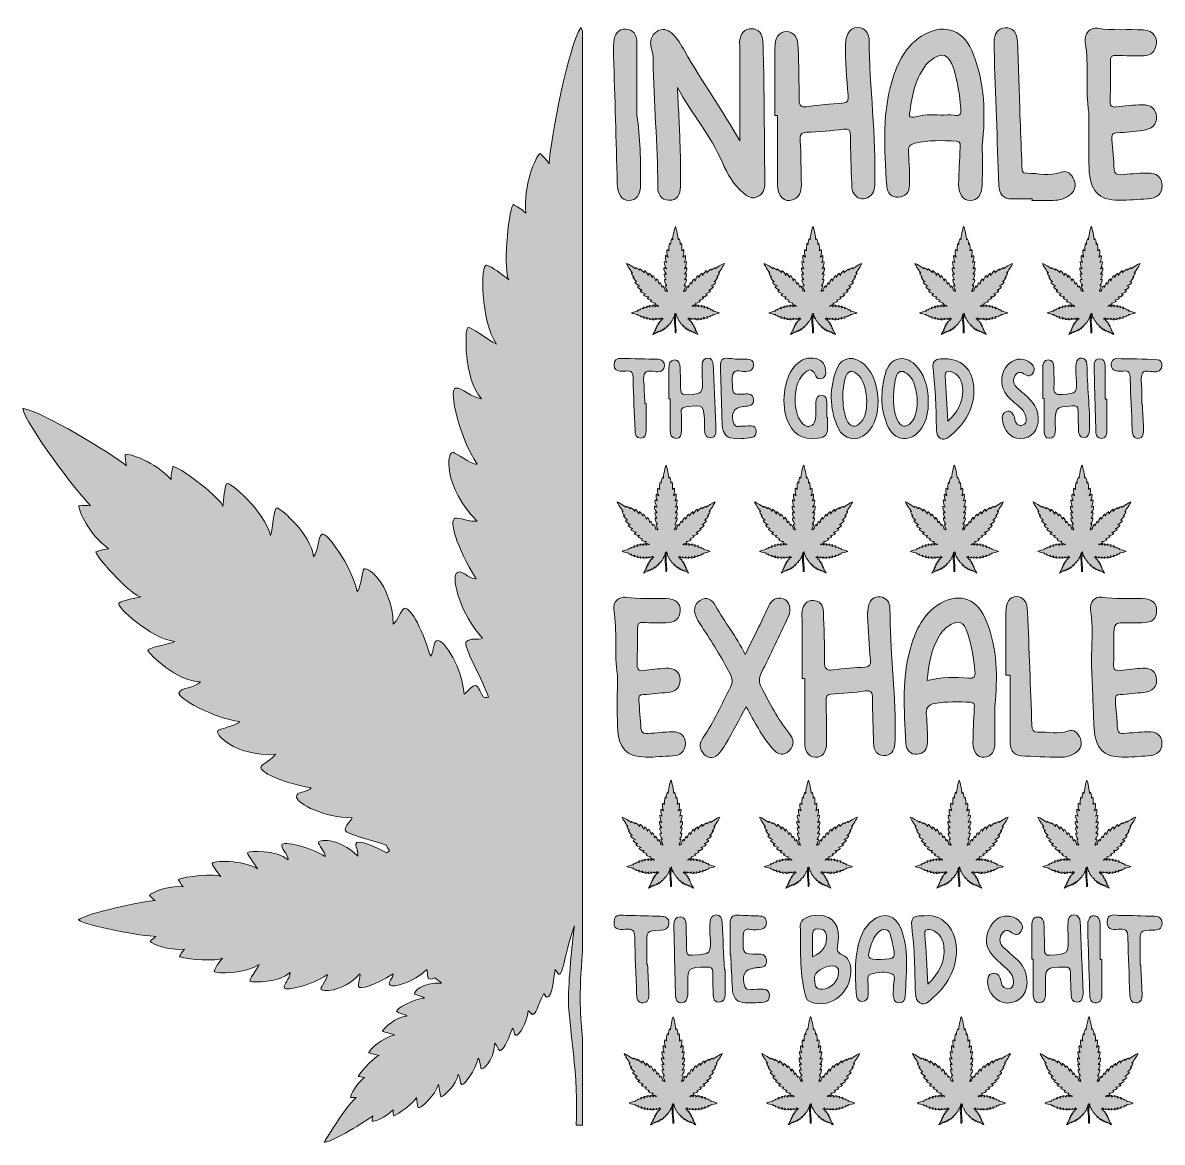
# Model space of a CAD drawing. Extents: x 556 to 1444, y -1436 to -564.
import ezdxf

# ---------------------------------------------------------------- set-up
doc = ezdxf.new("R2010")
doc.units = 0
doc.header["$MEASUREMENT"] = 0
doc.layers.add('katman 1', color=7, linetype='Continuous')

# ---------------------------------------------------------------- blocks, each defined once
blk = doc.blocks.new('block 3')
at = {"layer": 'katman 1', "true_color": 0x010101}
h = blk.add_hatch(color=18, dxfattribs=at)
h.dxf.hatch_style = 2
edge = h.paths.add_edge_path()
edge.add_spline(control_points=[(1114.84, -655.9), (1114.84, -632.11), (1114.84, -608.32), (1114.83, -584.55), (1114.83, -582.52), (1114.49, -580.47), (1114.64, -578.45), (1115.11, -572.2), (1118.26, -568.42), (1123.95, -568.51), (1129.28, -568.61), (1132.48, -572.29), (1132.69, -578.22), (1133.16, -590.94), (1133.43, -603.68), (1133.6, -616.41), (1133.89, -639.83), (1133.97, -663.27), (1134.26, -686.69), (1134.33, -691.8), (1133.88, -696.49), (1129.3, -699.1), (1124.68, -701.75), (1120.89, -699.26), (1117.28, -696.26), (1109.87, -690.13), (1105.02, -681.67), (1101.17, -672.75), (1092, -651.59), (1076.99, -634.66), (1066.1, -614.19), (1066.82, -629.5), (1067.69, -644.8), (1068.22, -660.1), (1068.58, -670.53), (1068.62, -680.97), (1068.5, -691.4), (1068.43, -697.74), (1065.88, -702.56), (1059.45, -702.22), (1053.3, -701.9), (1050.7, -697.33), (1050.74, -690.85), (1050.89, -658.24), (1047.38, -625.78), (1047.21, -593.19), (1047.2, -589.87), (1046.67, -586.71), (1045.74, -583.48), (1044.28, -578.36), (1045.65, -573.85), (1049.85, -570.85), (1054.15, -567.78), (1058.39, -569.03), (1061.97, -572.29), (1066.09, -576.03), (1068.99, -581.03), (1071.79, -586), (1085.25, -609.84), (1101.18, -631.82), (1114.84, -655.9)], knot_values=[0, 0, 0, 0, 1, 1, 1, 2, 2, 2, 3, 3, 3, 4, 4, 4, 5, 5, 5, 6, 6, 6, 7, 7, 7, 8, 8, 8, 9, 9, 9, 10, 10, 10, 11, 11, 11, 12, 12, 12, 13, 13, 13, 14, 14, 14, 15, 15, 15, 16, 16, 16, 17, 17, 17, 18, 18, 18, 19, 19, 19, 20, 20, 20, 20], degree=3, periodic=1)
h = blk.add_hatch(color=18, dxfattribs=at)
h.dxf.hatch_style = 2
edge = h.paths.add_edge_path()
edge.add_spline(control_points=[(1142.11, -636.02), (1142.11, -618.72), (1142.09, -601.41), (1142.11, -584.11), (1142.12, -575.21), (1145.19, -570.73), (1151.15, -570.79), (1157.17, -570.87), (1160.09, -575.01), (1160.29, -584.06), (1160.61, -597.29), (1161.04, -610.52), (1161.01, -623.75), (1161, -628.67), (1162.56, -629.77), (1166.67, -629.27), (1176.05, -628.12), (1185.44, -627.07), (1194.86, -626.58), (1199.16, -626.35), (1199.53, -624.34), (1199.23, -620.46), (1198.19, -607.04), (1196.73, -593.63), (1197.22, -580.09), (1197.39, -575.5), (1198.41, -571.51), (1202.13, -568.97), (1207.6, -565.24), (1215.47, -569.23), (1215.52, -576.46), (1215.79, -614.38), (1221.17, -652.06), (1219.91, -690.04), (1219.73, -695.65), (1217.64, -699.41), (1212.81, -700.75), (1208.52, -701.95), (1205.26, -699.84), (1202.95, -695.69), (1201.75, -693.55), (1202.05, -691.29), (1201.98, -689.04), (1201.61, -676.58), (1201.14, -664.11), (1200.99, -651.65), (1200.93, -647.34), (1199.82, -646.18), (1195.76, -646.71), (1186.16, -647.96), (1176.5, -648.9), (1166.85, -649.19), (1162.13, -649.33), (1161.73, -651.5), (1161.9, -655.7), (1162.37, -667.14), (1162.6, -678.59), (1162.74, -690.04), (1162.81, -695.49), (1161.22, -700.11), (1155.92, -701.93), (1149.69, -704.07), (1144.36, -699.06), (1144.25, -690.24), (1144.03, -672.17), (1144.18, -654.1), (1144.18, -636.02), (1143.49, -636.02), (1142.8, -636.02), (1142.11, -636.02)], knot_values=[0, 0, 0, 0, 1, 1, 1, 2, 2, 2, 3, 3, 3, 4, 4, 4, 5, 5, 5, 6, 6, 6, 7, 7, 7, 8, 8, 8, 9, 9, 9, 10, 10, 10, 11, 11, 11, 12, 12, 12, 13, 13, 13, 14, 14, 14, 15, 15, 15, 16, 16, 16, 17, 17, 17, 18, 18, 18, 19, 19, 19, 20, 20, 20, 21, 21, 21, 22, 22, 22, 23, 23, 23, 23], degree=3, periodic=1)
h = blk.add_hatch(color=18, dxfattribs=at)
h.dxf.hatch_style = 2
edge = h.paths.add_edge_path()
edge.add_spline(control_points=[(1297.04, -588.74), (1289.81, -569.8), (1275.33, -563.88), (1258.66, -572.99), (1246.85, -579.46), (1239.82, -590.53), (1235.18, -603.72), (1225.15, -632.22), (1227.6, -661.8), (1229.27, -691.26), (1229.59, -696.79), (1233.12, -699.91), (1238.23, -699.79), (1243.71, -699.65), (1246.98, -696), (1247.1, -690.21), (1247.27, -681.83), (1246.85, -673.4), (1246.21, -665.04), (1245.87, -660.49), (1247.46, -658.77), (1251.22, -657.81), (1261.94, -655.07), (1272.72, -655.65), (1283.55, -656.14), (1287.39, -656.33), (1286.6, -658.96), (1286.51, -661.36), (1286.13, -670.76), (1285.44, -680.16), (1285.36, -689.58), (1285.27, -697.82), (1288.75, -702.25), (1294.42, -702.34), (1299.98, -702.44), (1303.59, -697.93), (1303.77, -689.84), (1303.99, -679.67), (1303.82, -669.49), (1303.82, -659.32), (1306.37, -635.25), (1305.69, -611.43), (1297.04, -588.74)], knot_values=[0, 0, 0, 0, 1, 1, 1, 2, 2, 2, 3, 3, 3, 4, 4, 4, 5, 5, 5, 6, 6, 6, 7, 7, 7, 8, 8, 8, 9, 9, 9, 10, 10, 10, 11, 11, 11, 12, 12, 12, 13, 13, 13, 14, 14, 14, 14], degree=3, periodic=1)
edge = h.paths.add_edge_path()
edge.add_spline(control_points=[(1281.89, -635.95), (1278.5, -635.41), (1275, -635.84), (1271.55, -635.84), (1264.4, -635.06), (1257.31, -635.76), (1250.32, -637.32), (1247.89, -637.87), (1246.82, -637.58), (1247.17, -634.65), (1248.75, -621.46), (1251.29, -608.63), (1258.98, -597.85), (1260.1, -596.28), (1261.54, -594.93), (1262.99, -593.72), (1272.16, -586.09), (1277.68, -587.9), (1281.5, -599.85), (1284.65, -609.71), (1285.98, -619.99), (1287.07, -630.35), (1287.58, -635.28), (1286.26, -636.65), (1281.89, -635.95)], knot_values=[0, 0, 0, 0, 1, 1, 1, 2, 2, 2, 3, 3, 3, 4, 4, 4, 5, 5, 5, 6, 6, 6, 7, 7, 7, 8, 8, 8, 8], degree=3, periodic=1)
h = blk.add_hatch(color=18, dxfattribs=at)
h.dxf.hatch_style = 2
edge = h.paths.add_edge_path()
edge.add_spline(control_points=[(1342.58, -701.14), (1337.29, -701.14), (1332, -701.17), (1326.71, -701.14), (1320.28, -701.09), (1316.93, -697.42), (1316.69, -690.39), (1315.43, -655.07), (1314.21, -619.76), (1312.98, -584.44), (1312.92, -582.67), (1312.94, -580.88), (1312.99, -579.11), (1313.19, -572.76), (1315.43, -568.19), (1321.75, -567.76), (1327.39, -567.38), (1331.11, -571.66), (1331.36, -578.99), (1332.08, -599.3), (1332.65, -619.64), (1333.32, -639.97), (1333.73, -651.91), (1334.31, -663.85), (1334.67, -675.79), (1334.76, -678.83), (1334.71, -681.28), (1338.52, -681.17), (1347.42, -680.94), (1356.28, -683.83), (1365.22, -680.34), (1369.76, -678.57), (1373.31, -681.63), (1375.3, -686.09), (1377.27, -690.51), (1376.19, -694.52), (1372.67, -697.62), (1368.7, -701.12), (1363.95, -702.13), (1359.09, -702.34), (1353.59, -702.59), (1348.07, -702.4), (1342.55, -702.4), (1342.58, -701.96), (1342.58, -701.55), (1342.58, -701.14)], knot_values=[0, 0, 0, 0, 1, 1, 1, 2, 2, 2, 3, 3, 3, 4, 4, 4, 5, 5, 5, 6, 6, 6, 7, 7, 7, 8, 8, 8, 9, 9, 9, 10, 10, 10, 11, 11, 11, 12, 12, 12, 13, 13, 13, 14, 14, 14, 15, 15, 15, 15], degree=3, periodic=1)
h = blk.add_hatch(color=18, dxfattribs=at)
h.dxf.hatch_style = 2
edge = h.paths.add_edge_path()
edge.add_spline(control_points=[(1386.96, -633.87), (1383.89, -615.63), (1387.11, -597.29), (1384.09, -579.03), (1383.01, -572.52), (1387.86, -567.17), (1393.62, -568.13), (1405.55, -570.13), (1417.53, -568.68), (1429.47, -569.42), (1437.34, -569.9), (1441.47, -575.9), (1438.95, -582.93), (1437.34, -587.46), (1434.17, -589.58), (1429.8, -589.55), (1422.66, -589.49), (1415.51, -589.64), (1408.39, -589.27), (1404.78, -589.09), (1403.62, -590.22), (1403.68, -594.3), (1403.85, -604.23), (1403.77, -614.16), (1403.44, -624.07), (1403.3, -628.35), (1404.39, -629.97), (1408.39, -629.48), (1415.01, -628.67), (1421.66, -628.01), (1428.33, -627.72), (1435.11, -627.42), (1439.27, -631.07), (1439.63, -637.02), (1440.01, -643.06), (1435.8, -647.11), (1428.75, -647.72), (1422.09, -648.3), (1415.47, -649.34), (1408.82, -649.59), (1405.16, -649.72), (1404.64, -651.54), (1404.9, -654.8), (1405.52, -662.64), (1406.15, -670.5), (1406.62, -678.36), (1406.82, -681.89), (1408.77, -682.44), (1411.32, -682.27), (1418.21, -681.81), (1425.08, -681.14), (1431.97, -680.94), (1440.05, -680.7), (1444.03, -684.2), (1443.97, -690.94), (1443.93, -697.31), (1440.2, -700.63), (1432.56, -701.06), (1425.21, -701.47), (1417.85, -702.24), (1410.5, -702.19), (1394.54, -702.07), (1387.58, -694.85), (1387.06, -677.35), (1386.62, -662.87), (1386.96, -648.36), (1386.96, -633.87)], knot_values=[0, 0, 0, 0, 1, 1, 1, 2, 2, 2, 3, 3, 3, 4, 4, 4, 5, 5, 5, 6, 6, 6, 7, 7, 7, 8, 8, 8, 9, 9, 9, 10, 10, 10, 11, 11, 11, 12, 12, 12, 13, 13, 13, 14, 14, 14, 15, 15, 15, 16, 16, 16, 17, 17, 17, 18, 18, 18, 19, 19, 19, 20, 20, 20, 21, 21, 21, 22, 22, 22, 22], degree=3, periodic=1)
h = blk.add_hatch(color=18, dxfattribs=at)
h.dxf.hatch_style = 2
edge = h.paths.add_edge_path()
edge.add_spline(control_points=[(1034.57, -635.81), (1037, -653.61), (1037.61, -671.42), (1037.42, -689.24), (1037.32, -698.15), (1034.11, -702.54), (1028.18, -702.36), (1022.38, -702.18), (1019.49, -697.59), (1019.26, -688.78), (1018.34, -655.7), (1017.33, -622.62), (1016.39, -589.55), (1016.3, -585.99), (1016.19, -582.39), (1016.49, -578.86), (1017, -572.75), (1019.95, -568.61), (1025.74, -568.8), (1031.44, -569), (1034.5, -573.02), (1034.53, -579.31), (1034.62, -598.14), (1034.57, -616.98), (1034.57, -635.81)], knot_values=[0, 0, 0, 0, 1, 1, 1, 2, 2, 2, 3, 3, 3, 4, 4, 4, 5, 5, 5, 6, 6, 6, 7, 7, 7, 8, 8, 8, 8], degree=3, periodic=1)
at = {"layer": 'katman 1', "true_color": 0x020202}
h = blk.add_hatch(color=18, dxfattribs=at)
h.dxf.hatch_style = 2
edge = h.paths.add_edge_path()
edge.add_spline(control_points=[(1041.65, -860.65), (1041.65, -867.5), (1041.66, -874.36), (1041.65, -881.21), (1041.64, -884.44), (1041.32, -887.69), (1037.49, -887.65), (1033.89, -887.6), (1033.17, -884.73), (1033.05, -881.32), (1032.59, -868.11), (1031.82, -854.92), (1031.62, -841.71), (1031.55, -836.97), (1030.72, -834.46), (1025.98, -835.3), (1024.64, -835.55), (1023.23, -835.3), (1021.84, -835.29), (1018.91, -835.26), (1016.77, -833.82), (1016.7, -830.49), (1016.61, -826.65), (1019.01, -825.27), (1022.22, -825.37), (1031.87, -825.61), (1041.54, -825.89), (1051.19, -826.1), (1054.26, -826.16), (1056.16, -827.96), (1056.05, -831.16), (1055.95, -834.42), (1053.81, -835.73), (1050.82, -835.87), (1047.44, -836.02), (1042.99, -833.94), (1040.96, -836.69), (1038.61, -839.89), (1040.31, -844.98), (1040.27, -849.25), (1040.22, -853.05), (1040.61, -856.86), (1040.82, -860.67), (1041.08, -860.65), (1041.37, -860.65), (1041.65, -860.65)], knot_values=[0, 0, 0, 0, 1, 1, 1, 2, 2, 2, 3, 3, 3, 4, 4, 4, 5, 5, 5, 6, 6, 6, 7, 7, 7, 8, 8, 8, 9, 9, 9, 10, 10, 10, 11, 11, 11, 12, 12, 12, 13, 13, 13, 14, 14, 14, 15, 15, 15, 15], degree=3, periodic=1)
at = {"layer": 'katman 1', "true_color": 0x030303}
h = blk.add_hatch(color=18, dxfattribs=at)
h.dxf.hatch_style = 2
edge = h.paths.add_edge_path()
edge.add_spline(control_points=[(1059.51, -856.83), (1059.51, -848.94), (1059.53, -841.05), (1059.49, -833.16), (1059.48, -829.75), (1060.29, -826.79), (1063.79, -826.62), (1067.47, -826.45), (1068.11, -829.62), (1068.21, -832.9), (1068.36, -837.99), (1068.7, -843.08), (1068.57, -848.18), (1068.44, -852.27), (1069.27, -853.94), (1073.49, -853.71), (1086.02, -853.01), (1086.01, -853.22), (1085.47, -839.57), (1085.34, -836.53), (1085.29, -833.45), (1085.36, -830.41), (1085.44, -827.11), (1087.1, -824.94), (1090.07, -825.15), (1092.6, -825.33), (1093.92, -827.34), (1094.03, -830.41), (1094.66, -846.68), (1095.47, -862.94), (1096.1, -879.21), (1096.24, -882.79), (1096.34, -887.13), (1091.82, -887.22), (1087.33, -887.3), (1087.31, -883.12), (1087.31, -879.42), (1087.31, -878.66), (1087.27, -877.89), (1087.25, -877.13), (1086.89, -861.2), (1086.91, -861.35), (1072.76, -863.1), (1069.63, -863.48), (1068.94, -864.67), (1069.09, -867.79), (1069.33, -872.36), (1069.23, -876.95), (1069.28, -881.53), (1069.33, -884.94), (1068.59, -887.86), (1064.87, -887.73), (1061.26, -887.59), (1060.54, -884.71), (1060.56, -881.29), (1060.61, -873.14), (1060.57, -864.99), (1060.57, -856.86), (1060.24, -856.83), (1059.87, -856.83), (1059.51, -856.83)], knot_values=[0, 0, 0, 0, 1, 1, 1, 2, 2, 2, 3, 3, 3, 4, 4, 4, 5, 5, 5, 6, 6, 6, 7, 7, 7, 8, 8, 8, 9, 9, 9, 10, 10, 10, 11, 11, 11, 12, 12, 12, 13, 13, 13, 14, 14, 14, 15, 15, 15, 16, 16, 16, 17, 17, 17, 18, 18, 18, 19, 19, 19, 20, 20, 20, 20], degree=3, periodic=1)
at = {"layer": 'katman 1', "true_color": 0x020202}
h = blk.add_hatch(color=18, dxfattribs=at)
h.dxf.hatch_style = 2
edge = h.paths.add_edge_path()
edge.add_spline(control_points=[(1111.36, -825.95), (1114.87, -825.95), (1117.86, -825.87), (1120.85, -825.98), (1123.38, -826.07), (1125.48, -827.15), (1125.54, -830.32), (1125.59, -833.71), (1123.66, -835.3), (1120.72, -835.46), (1119.12, -835.53), (1117.46, -835.78), (1115.91, -835.44), (1110.03, -834.16), (1108.59, -836.88), (1108.83, -843.11), (1109.22, -853.65), (1108.84, -853.69), (1118.61, -853.16), (1121.73, -852.99), (1125.11, -852.85), (1125.47, -857.33), (1125.81, -861.67), (1122.81, -862.7), (1119.49, -862.76), (1118.8, -862.78), (1118.11, -862.82), (1117.43, -862.88), (1109.73, -863.57), (1106.95, -869.23), (1110.46, -876.79), (1111.5, -879.03), (1113.16, -878.32), (1114.61, -878.32), (1117.6, -878.34), (1120.57, -877.97), (1123.56, -877.99), (1125.99, -877.99), (1127.4, -879.59), (1127.51, -882.27), (1127.62, -884.9), (1126.39, -886.91), (1124.07, -887.16), (1118.59, -887.73), (1113.03, -888.61), (1107.6, -887.22), (1103.2, -886.09), (1101.26, -882.21), (1101.08, -877.57), (1100.47, -861.86), (1100.05, -846.14), (1099.63, -830.43), (1099.55, -827.06), (1101.35, -825.24), (1104.36, -825.3), (1106.85, -825.32), (1109.35, -825.73), (1111.36, -825.95)], knot_values=[0, 0, 0, 0, 1, 1, 1, 2, 2, 2, 3, 3, 3, 4, 4, 4, 5, 5, 5, 6, 6, 6, 7, 7, 7, 8, 8, 8, 9, 9, 9, 10, 10, 10, 11, 11, 11, 12, 12, 12, 13, 13, 13, 14, 14, 14, 15, 15, 15, 16, 16, 16, 17, 17, 17, 18, 18, 18, 19, 19, 19, 19], degree=3, periodic=1)
at = {"layer": 'katman 1', "true_color": 0x030303}
h = blk.add_hatch(color=18, dxfattribs=at)
h.dxf.hatch_style = 2
edge = h.paths.add_edge_path()
edge.add_spline(control_points=[(1183.03, -871.37), (1183.03, -873.9), (1183.02, -876.46), (1183.03, -879), (1183.07, -884.71), (1182.31, -886.81), (1175.44, -887.6), (1162.78, -889.06), (1155.51, -884.1), (1151.25, -872.04), (1146.59, -858.88), (1150.17, -838.51), (1158.28, -830.56), (1162.81, -826.1), (1168.22, -824.13), (1174.24, -825.58), (1179.41, -826.83), (1182.02, -830.67), (1181.71, -836.63), (1181.58, -838.82), (1180.56, -840.5), (1178.58, -841.19), (1176.5, -841.91), (1174.71, -840.94), (1173.92, -839), (1170.5, -830.61), (1166.26, -835.7), (1163.39, -838.77), (1156.89, -845.73), (1156.15, -865.11), (1161.54, -873.25), (1163.61, -876.38), (1166.15, -879.59), (1170.09, -878.03), (1173.61, -876.63), (1173.92, -872.68), (1174, -869.04), (1174.07, -865.99), (1173.96, -862.94), (1174.04, -859.89), (1174.13, -856.74), (1175.37, -854.18), (1178.44, -854.26), (1181.41, -854.32), (1182.76, -856.58), (1182.66, -859.95), (1182.55, -863.75), (1182.63, -867.58), (1182.63, -871.38), (1182.74, -871.37), (1182.89, -871.37), (1183.03, -871.37)], knot_values=[0, 0, 0, 0, 1, 1, 1, 2, 2, 2, 3, 3, 3, 4, 4, 4, 5, 5, 5, 6, 6, 6, 7, 7, 7, 8, 8, 8, 9, 9, 9, 10, 10, 10, 11, 11, 11, 12, 12, 12, 13, 13, 13, 14, 14, 14, 15, 15, 15, 16, 16, 16, 17, 17, 17, 17], degree=3, periodic=1)
h = blk.add_hatch(color=18, dxfattribs=at)
h.dxf.hatch_style = 2
edge = h.paths.add_edge_path()
edge.add_spline(control_points=[(1211.95, -830.26), (1204.58, -823.16), (1194.44, -824.02), (1190.85, -832.6), (1184.32, -848.18), (1184.29, -864.21), (1191.44, -879.55), (1195.92, -889.15), (1206.24, -890.66), (1213.72, -883.66), (1220.63, -877.21), (1222.29, -868.4), (1222.54, -858.82), (1222.09, -848.04), (1219.84, -837.84), (1211.95, -830.26)], knot_values=[0, 0, 0, 0, 1, 1, 1, 2, 2, 2, 3, 3, 3, 4, 4, 4, 5, 5, 5, 5], degree=3, periodic=1)
edge = h.paths.add_edge_path()
edge.add_spline(control_points=[(1209.4, -874.93), (1205.15, -879.9), (1200.6, -879.24), (1198.04, -872.99), (1195.76, -867.39), (1195.08, -861.34), (1195.09, -855.21), (1195.05, -850.36), (1195.65, -845.61), (1196.96, -840.99), (1198.69, -834.92), (1202.01, -833.91), (1206.64, -837.87), (1214.64, -844.69), (1216.28, -866.89), (1209.4, -874.93)], knot_values=[0, 0, 0, 0, 1, 1, 1, 2, 2, 2, 3, 3, 3, 4, 4, 4, 5, 5, 5, 5], degree=3, periodic=1)
h = blk.add_hatch(color=18, dxfattribs=at)
h.dxf.hatch_style = 2
edge = h.paths.add_edge_path()
edge.add_spline(control_points=[(1251.54, -830.44), (1242.74, -821.94), (1231.64, -824.92), (1228.23, -837.14), (1224.57, -850.32), (1224.28, -863.71), (1229.38, -876.58), (1234.89, -890.46), (1248.61, -891.84), (1256.66, -879.5), (1260.57, -873.51), (1261.84, -866.61), (1261.68, -859.32), (1261.68, -847), (1258.1, -836.77), (1251.54, -830.44)], knot_values=[0, 0, 0, 0, 1, 1, 1, 2, 2, 2, 3, 3, 3, 4, 4, 4, 5, 5, 5, 5], degree=3, periodic=1)
edge = h.paths.add_edge_path()
edge.add_spline(control_points=[(1248.15, -875.68), (1244.2, -879.67), (1240.16, -878.89), (1237.63, -873.49), (1234.91, -867.7), (1234.61, -861.37), (1234.61, -855.01), (1234.71, -850.19), (1235.09, -845.47), (1236.28, -840.76), (1237.78, -834.81), (1240.92, -834.43), (1245.03, -837.14), (1254.06, -843.1), (1256.01, -867.74), (1248.15, -875.68)], knot_values=[0, 0, 0, 0, 1, 1, 1, 2, 2, 2, 3, 3, 3, 4, 4, 4, 5, 5, 5, 5], degree=3, periodic=1)
h = blk.add_hatch(color=18, dxfattribs=at)
h.dxf.hatch_style = 2
edge = h.paths.add_edge_path()
edge.add_spline(control_points=[(1271.44, -825.81), (1266.66, -826.19), (1264.73, -827.98), (1265.38, -833.28), (1267.35, -849.21), (1267.81, -865.24), (1268.04, -881.27), (1268.14, -887.34), (1273.08, -890.52), (1277.52, -886.84), (1288.5, -877.74), (1297.24, -866.83), (1297.29, -850.35), (1297.24, -833.74), (1287.29, -824.54), (1271.44, -825.81)], knot_values=[0, 0, 0, 0, 1, 1, 1, 2, 2, 2, 3, 3, 3, 4, 4, 4, 5, 5, 5, 5], degree=3, periodic=1)
edge = h.paths.add_edge_path()
edge.add_spline(control_points=[(1276.88, -874.35), (1276.19, -861.83), (1275.66, -850.54), (1274.89, -839.28), (1274.62, -835.36), (1276.41, -835.12), (1279.01, -835.64), (1284.64, -836.76), (1288.7, -842.72), (1288.64, -850.33), (1288.54, -860.07), (1284.36, -867.56), (1276.88, -874.35)], knot_values=[0, 0, 0, 0, 1, 1, 1, 2, 2, 2, 3, 3, 3, 4, 4, 4, 4], degree=3, periodic=1)
h = blk.add_hatch(color=18, dxfattribs=at)
h.dxf.hatch_style = 2
edge = h.paths.add_edge_path()
edge.add_spline(control_points=[(1333.28, -887.8), (1326.1, -887.68), (1320.39, -881.73), (1319.47, -873.54), (1319.11, -870.39), (1319.8, -867.88), (1322.72, -866.89), (1325.74, -865.85), (1327.46, -867.9), (1328.62, -870.62), (1329.01, -871.52), (1328.98, -872.62), (1329.3, -873.57), (1330.42, -876.89), (1332.38, -878.67), (1335.68, -877.18), (1338.93, -875.71), (1338.12, -872.7), (1337.49, -870.02), (1336.62, -866.35), (1333.99, -864.17), (1331.44, -861.96), (1327.83, -858.83), (1323.86, -856.12), (1321.29, -851.75), (1317.45, -845.22), (1318.33, -836.36), (1323.35, -830.72), (1327.75, -825.76), (1334.74, -824.42), (1339.8, -827.83), (1342.52, -829.66), (1345.76, -831.89), (1343.64, -836.22), (1341.83, -839.9), (1338.97, -839.49), (1336.01, -837.34), (1333.52, -835.53), (1331.06, -836.02), (1329.42, -838.83), (1327.81, -841.65), (1327.6, -844.78), (1329.95, -847.21), (1332.8, -850.15), (1335.99, -852.67), (1339, -855.45), (1343.53, -859.66), (1347, -864.52), (1347.38, -871.44), (1347.92, -881.44), (1342.36, -887.95), (1333.28, -887.8)], knot_values=[0, 0, 0, 0, 1, 1, 1, 2, 2, 2, 3, 3, 3, 4, 4, 4, 5, 5, 5, 6, 6, 6, 7, 7, 7, 8, 8, 8, 9, 9, 9, 10, 10, 10, 11, 11, 11, 12, 12, 12, 13, 13, 13, 14, 14, 14, 15, 15, 15, 16, 16, 16, 17, 17, 17, 17], degree=3, periodic=1)
h = blk.add_hatch(color=18, dxfattribs=at)
h.dxf.hatch_style = 2
edge = h.paths.add_edge_path()
edge.add_spline(control_points=[(1350.97, -856.68), (1350.97, -848.8), (1351, -840.91), (1350.96, -833.04), (1350.95, -829.66), (1351.68, -826.6), (1355.22, -826.59), (1358.7, -826.57), (1359.6, -829.49), (1359.6, -832.95), (1359.59, -837.78), (1360.03, -842.63), (1359.71, -847.43), (1359.34, -853.07), (1361.5, -854.02), (1366.1, -853.57), (1377.86, -852.46), (1377.82, -852.69), (1376.89, -839.98), (1376.64, -836.46), (1376.57, -832.87), (1376.95, -829.37), (1377.24, -826.6), (1379.04, -824.66), (1381.76, -825.14), (1383.96, -825.52), (1385.4, -827.25), (1385.41, -829.92), (1385.47, -846.95), (1387.89, -863.86), (1387.36, -880.92), (1387.25, -884.36), (1386.46, -887.25), (1382.91, -887.14), (1379.3, -887.02), (1378.8, -883.9), (1378.79, -880.57), (1378.77, -876), (1378.39, -871.41), (1378.58, -866.86), (1378.76, -862.61), (1377.29, -861.96), (1373.7, -862.32), (1360.67, -863.62), (1360.65, -863.43), (1360.75, -877.83), (1360.77, -879.36), (1360.77, -880.89), (1360.74, -882.4), (1360.65, -885.74), (1359.15, -887.74), (1356.09, -887.69), (1353.2, -887.66), (1352.12, -885.39), (1352.09, -882.57), (1352.02, -873.94), (1352.07, -865.3), (1352.07, -856.66), (1351.71, -856.68), (1351.35, -856.68), (1350.97, -856.68)], knot_values=[0, 0, 0, 0, 1, 1, 1, 2, 2, 2, 3, 3, 3, 4, 4, 4, 5, 5, 5, 6, 6, 6, 7, 7, 7, 8, 8, 8, 9, 9, 9, 10, 10, 10, 11, 11, 11, 12, 12, 12, 13, 13, 13, 14, 14, 14, 15, 15, 15, 16, 16, 16, 17, 17, 17, 18, 18, 18, 19, 19, 19, 20, 20, 20, 20], degree=3, periodic=1)
h = blk.add_hatch(color=18, dxfattribs=at)
h.dxf.hatch_style = 2
edge = h.paths.add_edge_path()
edge.add_spline(control_points=[(1400.93, -857.27), (1400.93, -865.14), (1400.93, -873.02), (1400.93, -880.89), (1400.93, -884.45), (1400.43, -887.91), (1396.31, -887.71), (1392.62, -887.54), (1392.4, -884.27), (1392.31, -881.03), (1391.91, -865.28), (1391.42, -849.54), (1391.01, -833.79), (1390.92, -830.23), (1390.56, -825.92), (1395.21, -825.85), (1399.81, -825.79), (1399.59, -830.04), (1399.6, -833.65), (1399.63, -841.52), (1399.62, -849.4), (1399.62, -857.27), (1400.06, -857.27), (1400.5, -857.27), (1400.93, -857.27)], knot_values=[0, 0, 0, 0, 1, 1, 1, 2, 2, 2, 3, 3, 3, 4, 4, 4, 5, 5, 5, 6, 6, 6, 7, 7, 7, 8, 8, 8, 8], degree=3, periodic=1)
h = blk.add_hatch(color=18, dxfattribs=at)
h.dxf.hatch_style = 2
edge = h.paths.add_edge_path()
edge.add_spline(control_points=[(1428.53, -860.86), (1428.88, -867.21), (1429.3, -873.54), (1429.56, -879.9), (1429.71, -883.61), (1429.44, -887.68), (1425.04, -887.71), (1421.01, -887.74), (1420.84, -883.9), (1420.71, -880.46), (1420.2, -867.51), (1419.42, -854.57), (1419.23, -841.62), (1419.16, -836.82), (1418.21, -834.57), (1413.56, -835.3), (1411.76, -835.59), (1409.85, -835.46), (1408.07, -835.1), (1405.76, -834.66), (1404.4, -832.7), (1404.38, -830.29), (1404.35, -827.81), (1405.76, -825.58), (1408.1, -825.59), (1418.9, -825.67), (1429.7, -825.9), (1440.49, -826.41), (1442.72, -826.51), (1443.96, -828.76), (1443.82, -831.39), (1443.7, -833.7), (1442.43, -835.04), (1440.45, -835.59), (1440.01, -835.72), (1439.54, -835.73), (1439.09, -835.79), (1435.5, -836.31), (1430.25, -833.76), (1428.68, -836.79), (1426.88, -840.23), (1428.19, -845.65), (1428.17, -850.21), (1428.15, -853.77), (1428.17, -857.32), (1428.17, -860.88), (1428.28, -860.86), (1428.4, -860.86), (1428.53, -860.86)], knot_values=[0, 0, 0, 0, 1, 1, 1, 2, 2, 2, 3, 3, 3, 4, 4, 4, 5, 5, 5, 6, 6, 6, 7, 7, 7, 8, 8, 8, 9, 9, 9, 10, 10, 10, 11, 11, 11, 12, 12, 12, 13, 13, 13, 14, 14, 14, 15, 15, 15, 16, 16, 16, 16], degree=3, periodic=1)
at = {"layer": 'katman 1', "true_color": 0xffffff}
h = blk.add_hatch(color=7, dxfattribs=at)
h.dxf.hatch_style = 2
edge = h.paths.add_edge_path()
edge.add_spline(control_points=[(1019.33, -1072.3), (1016.56, -1055.34), (1019.39, -1038.3), (1016.63, -1021.31), (1015.7, -1015.61), (1020.43, -1010.64), (1025.59, -1011.5), (1036.14, -1013.25), (1046.73, -1012.17), (1057.28, -1012.6), (1064.8, -1012.9), (1068.33, -1015.91), (1068.29, -1022.01), (1068.23, -1028.08), (1064.46, -1031.42), (1057.31, -1031.46), (1051.32, -1031.49), (1045.33, -1031.52), (1039.37, -1031.2), (1036.09, -1031.02), (1034.87, -1032.13), (1034.9, -1035.85), (1035, -1045.01), (1034.96, -1054.16), (1034.61, -1063.31), (1034.44, -1067.77), (1035.85, -1069.22), (1039.77, -1068.69), (1045.47, -1067.91), (1051.21, -1067.28), (1056.95, -1066.87), (1063.88, -1066.36), (1068.39, -1069.83), (1068.25, -1075.77), (1068.08, -1082.65), (1064.15, -1085.38), (1058.27, -1085.76), (1052.08, -1086.16), (1045.91, -1087.11), (1039.73, -1087.34), (1036.59, -1087.45), (1035.73, -1088.73), (1036.01, -1091.9), (1036.63, -1099.22), (1037.14, -1106.56), (1037.69, -1113.89), (1038.01, -1117.96), (1040.82, -1117.79), (1043.32, -1117.67), (1049.52, -1117.35), (1055.7, -1116.59), (1061.9, -1116.43), (1068.69, -1116.26), (1072.53, -1119.64), (1072.36, -1125.45), (1072.13, -1132.55), (1067.94, -1134.88), (1062.19, -1135.13), (1055.3, -1135.44), (1048.4, -1136.2), (1041.51, -1136.14), (1026.38, -1136), (1019.95, -1129.32), (1019.44, -1112.72), (1018.98, -1099.25), (1019.33, -1085.76), (1019.33, -1072.3)], knot_values=[0, 0, 0, 0, 1, 1, 1, 2, 2, 2, 3, 3, 3, 4, 4, 4, 5, 5, 5, 6, 6, 6, 7, 7, 7, 8, 8, 8, 9, 9, 9, 10, 10, 10, 11, 11, 11, 12, 12, 12, 13, 13, 13, 14, 14, 14, 15, 15, 15, 16, 16, 16, 17, 17, 17, 18, 18, 18, 19, 19, 19, 20, 20, 20, 21, 21, 21, 22, 22, 22, 22], degree=3, periodic=1)
at = {"layer": 'katman 1', "true_color": 0x010101}
h = blk.add_hatch(color=18, dxfattribs=at)
h.dxf.hatch_style = 2
edge = h.paths.add_edge_path()
edge.add_spline(control_points=[(1118.99, -1056.17), (1125.37, -1043.1), (1131.44, -1031.2), (1137, -1019.05), (1139.62, -1013.35), (1143.12, -1010.79), (1148.61, -1012.81), (1153.54, -1014.63), (1155.38, -1020.68), (1152.52, -1026.91), (1145.72, -1041.61), (1138.65, -1056.17), (1131.44, -1070.63), (1129.45, -1074.64), (1129.48, -1077.8), (1131.59, -1081.77), (1138.12, -1094.05), (1144.21, -1106.62), (1153.03, -1117.21), (1156.8, -1121.72), (1157.74, -1126.55), (1153.27, -1131.29), (1149.46, -1135.33), (1144.61, -1134.64), (1140, -1129.24), (1131.9, -1119.73), (1126.1, -1108.39), (1119.7, -1096.94), (1114.22, -1106.91), (1108.99, -1116.57), (1103.63, -1126.12), (1102.3, -1128.48), (1100.65, -1130.65), (1098.97, -1132.73), (1095.27, -1137.25), (1090.97, -1137.87), (1086.82, -1133.8), (1082.94, -1129.99), (1082.96, -1125.38), (1086.13, -1120.88), (1094.66, -1108.76), (1100.53, -1094.89), (1107.43, -1081.68), (1109.42, -1077.86), (1109.12, -1074.93), (1107.18, -1071.23), (1100.47, -1058.43), (1092.99, -1046.25), (1085.02, -1034.4), (1083.66, -1032.36), (1082.4, -1030.22), (1081.28, -1028.01), (1078.58, -1022.63), (1078.69, -1017.43), (1083.72, -1014.02), (1088.87, -1010.53), (1092.83, -1013.1), (1095.84, -1018.35), (1103.07, -1030.93), (1112.01, -1042.24), (1118.99, -1056.17)], knot_values=[0, 0, 0, 0, 1, 1, 1, 2, 2, 2, 3, 3, 3, 4, 4, 4, 5, 5, 5, 6, 6, 6, 7, 7, 7, 8, 8, 8, 9, 9, 9, 10, 10, 10, 11, 11, 11, 12, 12, 12, 13, 13, 13, 14, 14, 14, 15, 15, 15, 16, 16, 16, 17, 17, 17, 18, 18, 18, 19, 19, 19, 20, 20, 20, 20], degree=3, periodic=1)
h = blk.add_hatch(color=18, dxfattribs=at)
h.dxf.hatch_style = 2
edge = h.paths.add_edge_path()
edge.add_spline(control_points=[(1163.25, -1074.8), (1163.25, -1059.27), (1163.25, -1043.75), (1163.25, -1028.22), (1163.25, -1026.19), (1163.01, -1024.08), (1163.41, -1022.14), (1164.44, -1017.21), (1167, -1013.76), (1172, -1014.05), (1176.77, -1014.32), (1179.77, -1017.15), (1179.95, -1022.66), (1180.36, -1035.64), (1180.94, -1048.62), (1180.82, -1061.58), (1180.76, -1067.57), (1182.56, -1068.86), (1187.58, -1068.18), (1195.8, -1067.07), (1204.08, -1066.44), (1212.37, -1066.01), (1216.13, -1065.81), (1216.85, -1064.24), (1216.53, -1060.34), (1215.61, -1048.94), (1215.01, -1037.52), (1214.43, -1026.08), (1214.31, -1023.59), (1214.55, -1020.96), (1215.12, -1018.54), (1216.3, -1013.48), (1219.4, -1010.56), (1224.21, -1011.19), (1228.9, -1011.8), (1231.83, -1015.12), (1231.83, -1020.41), (1231.82, -1052.24), (1236.02, -1083.85), (1235.97, -1115.68), (1235.97, -1118.99), (1235.92, -1122.3), (1235.69, -1125.6), (1235.26, -1131.57), (1232.41, -1135.19), (1226.84, -1134.9), (1221.61, -1134.62), (1219.22, -1131.03), (1219.09, -1125.3), (1218.84, -1113.59), (1218.23, -1101.89), (1218.23, -1090.18), (1218.23, -1085.4), (1216.95, -1084.05), (1212.66, -1084.6), (1203.75, -1085.75), (1194.79, -1086.61), (1185.83, -1087.08), (1182.11, -1087.28), (1181.93, -1089.17), (1182.01, -1092.37), (1182.29, -1103.06), (1182.49, -1113.74), (1182.47, -1124.44), (1182.45, -1132.18), (1178.99, -1136.78), (1173.64, -1136.25), (1167.31, -1135.6), (1165.41, -1130.83), (1165.44, -1124.44), (1165.51, -1107.9), (1165.47, -1091.36), (1165.47, -1074.82), (1164.73, -1074.8), (1164, -1074.8), (1163.25, -1074.8)], knot_values=[0, 0, 0, 0, 1, 1, 1, 2, 2, 2, 3, 3, 3, 4, 4, 4, 5, 5, 5, 6, 6, 6, 7, 7, 7, 8, 8, 8, 9, 9, 9, 10, 10, 10, 11, 11, 11, 12, 12, 12, 13, 13, 13, 14, 14, 14, 15, 15, 15, 16, 16, 16, 17, 17, 17, 18, 18, 18, 19, 19, 19, 20, 20, 20, 21, 21, 21, 22, 22, 22, 23, 23, 23, 24, 24, 24, 25, 25, 25, 25], degree=3, periodic=1)
h = blk.add_hatch(color=18, dxfattribs=at)
h.dxf.hatch_style = 2
edge = h.paths.add_edge_path()
edge.add_spline(control_points=[(1307.21, -1030.38), (1300.38, -1012.96), (1286.87, -1007.58), (1271.54, -1016.14), (1259.71, -1022.75), (1253.16, -1034.14), (1248.9, -1047.5), (1240.78, -1072.95), (1242.88, -1099.17), (1244.26, -1125.31), (1244.55, -1130.97), (1247.76, -1134.12), (1252.96, -1133.91), (1258.26, -1133.69), (1260.92, -1129.96), (1261, -1124.47), (1261.1, -1117.62), (1261, -1110.7), (1260.21, -1103.91), (1259.48, -1097.72), (1261.65, -1095.17), (1266.86, -1094.26), (1276.02, -1092.66), (1285.21, -1093.03), (1294.42, -1093.3), (1298.15, -1093.42), (1297.65, -1095.82), (1297.54, -1098.38), (1297.18, -1107.27), (1296.6, -1116.16), (1296.56, -1125.05), (1296.53, -1132.22), (1300.09, -1136.64), (1305.27, -1136.25), (1311.22, -1135.79), (1313.55, -1131.4), (1313.6, -1125.31), (1313.68, -1115.65), (1313.63, -1106.01), (1313.63, -1096.34), (1315.9, -1073.84), (1315.48, -1051.52), (1307.21, -1030.38)], knot_values=[0, 0, 0, 0, 1, 1, 1, 2, 2, 2, 3, 3, 3, 4, 4, 4, 5, 5, 5, 6, 6, 6, 7, 7, 7, 8, 8, 8, 9, 9, 9, 10, 10, 10, 11, 11, 11, 12, 12, 12, 13, 13, 13, 14, 14, 14, 14], degree=3, periodic=1)
edge = h.paths.add_edge_path()
edge.add_spline(control_points=[(1293.3, -1074.54), (1282.74, -1073.58), (1272.19, -1073.66), (1260.86, -1076.5), (1261.8, -1063.57), (1264.22, -1052.13), (1270.13, -1041.84), (1271.86, -1038.83), (1274.14, -1036.34), (1276.93, -1034.43), (1285.32, -1028.69), (1289.13, -1029.99), (1292.6, -1040.18), (1295.77, -1049.5), (1296.96, -1059.32), (1298.04, -1069.15), (1298.52, -1073.61), (1297.42, -1074.93), (1293.3, -1074.54)], knot_values=[0, 0, 0, 0, 1, 1, 1, 2, 2, 2, 3, 3, 3, 4, 4, 4, 5, 5, 5, 6, 6, 6, 6], degree=3, periodic=1)
at = {"layer": 'katman 1', "true_color": 0x020202}
h = blk.add_hatch(color=18, dxfattribs=at)
h.dxf.hatch_style = 2
edge = h.paths.add_edge_path()
edge.add_spline(control_points=[(1322.19, -1072.27), (1322.19, -1056.01), (1322.16, -1039.75), (1322.2, -1023.5), (1322.23, -1015.35), (1325.07, -1011.16), (1330.45, -1011.05), (1335.86, -1010.95), (1338.86, -1015.18), (1339.15, -1023.02), (1340.24, -1052.48), (1341.46, -1081.94), (1342.44, -1111.4), (1342.56, -1115.18), (1343.26, -1116.78), (1347.03, -1116.65), (1355, -1116.36), (1362.95, -1118.65), (1370.99, -1115.71), (1375.19, -1114.18), (1378.5, -1117.24), (1380.25, -1121.63), (1382.04, -1126.06), (1380.48, -1129.58), (1377.16, -1132.22), (1373.28, -1135.33), (1368.7, -1136.34), (1364.1, -1136.26), (1353.99, -1136.08), (1343.86, -1135.68), (1333.77, -1135.05), (1327.22, -1134.66), (1325.57, -1129.47), (1325.55, -1123.33), (1325.5, -1106.31), (1325.54, -1089.3), (1325.54, -1072.28), (1324.4, -1072.27), (1323.3, -1072.27), (1322.19, -1072.27)], knot_values=[0, 0, 0, 0, 1, 1, 1, 2, 2, 2, 3, 3, 3, 4, 4, 4, 5, 5, 5, 6, 6, 6, 7, 7, 7, 8, 8, 8, 9, 9, 9, 10, 10, 10, 11, 11, 11, 12, 12, 12, 13, 13, 13, 13], degree=3, periodic=1)
at = {"layer": 'katman 1', "true_color": 0x010101}
h = blk.add_hatch(color=18, dxfattribs=at)
h.dxf.hatch_style = 2
edge = h.paths.add_edge_path()
edge.add_spline(control_points=[(1389.18, -1068.6), (1388, -1056.04), (1390.97, -1038.72), (1388.25, -1021.49), (1387.29, -1015.42), (1391.64, -1010.66), (1396.93, -1011.53), (1407.49, -1013.25), (1418.07, -1012.14), (1428.62, -1012.61), (1436.35, -1012.95), (1439.66, -1015.68), (1439.73, -1021.86), (1439.78, -1028.31), (1436.2, -1031.34), (1428.26, -1031.46), (1424.8, -1031.51), (1421.36, -1031.48), (1417.9, -1031.42), (1406.6, -1031.22), (1406.58, -1031.2), (1406.4, -1043.33), (1406.3, -1049.95), (1406.58, -1056.56), (1406.19, -1063.15), (1405.9, -1068.18), (1407.68, -1069.24), (1411.79, -1068.61), (1417.49, -1067.76), (1423.23, -1067.24), (1428.97, -1066.85), (1435.5, -1066.43), (1439.48, -1069.8), (1439.76, -1075.63), (1440.03, -1081.35), (1436.4, -1085.05), (1429.88, -1085.67), (1423.7, -1086.27), (1417.52, -1087.09), (1411.32, -1087.31), (1408.25, -1087.42), (1407.25, -1088.49), (1407.54, -1091.74), (1408.19, -1099.08), (1408.84, -1106.42), (1409.2, -1113.77), (1409.38, -1117.55), (1411.61, -1117.73), (1413.92, -1117.61), (1420.12, -1117.3), (1426.31, -1116.63), (1432.51, -1116.4), (1440.03, -1116.13), (1443.73, -1119.12), (1443.91, -1125.21), (1444.09, -1131.17), (1440.3, -1134.7), (1433.19, -1135.1), (1426.3, -1135.5), (1419.4, -1136.21), (1412.51, -1136.12), (1398.08, -1135.94), (1391.93, -1129.5), (1391.01, -1113.67), (1390.25, -1100.21), (1389.89, -1086.73), (1389.18, -1068.6)], knot_values=[0, 0, 0, 0, 1, 1, 1, 2, 2, 2, 3, 3, 3, 4, 4, 4, 5, 5, 5, 6, 6, 6, 7, 7, 7, 8, 8, 8, 9, 9, 9, 10, 10, 10, 11, 11, 11, 12, 12, 12, 13, 13, 13, 14, 14, 14, 15, 15, 15, 16, 16, 16, 17, 17, 17, 18, 18, 18, 19, 19, 19, 20, 20, 20, 21, 21, 21, 22, 22, 22, 22], degree=3, periodic=1)
at = {"layer": 'katman 1', "true_color": 0x030303}
h = blk.add_hatch(color=18, dxfattribs=at)
h.dxf.hatch_style = 2
edge = h.paths.add_edge_path()
edge.add_spline(control_points=[(1042.83, -1297.66), (1043.18, -1305.25), (1043.61, -1312.85), (1043.89, -1320.46), (1044.01, -1323.98), (1043.31, -1327.47), (1039.41, -1327.65), (1035.04, -1327.85), (1034.47, -1324.23), (1034.33, -1320.36), (1033.82, -1305.65), (1033.06, -1290.96), (1032.8, -1276.25), (1032.71, -1271.6), (1031.55, -1270.18), (1027.31, -1270.17), (1023.18, -1270.17), (1016.5, -1272.4), (1016.68, -1264.65), (1016.85, -1257.02), (1023.32, -1259.57), (1027.53, -1259.57), (1036.02, -1259.56), (1044.51, -1260.03), (1053.02, -1260.14), (1056.68, -1260.18), (1059.66, -1261.22), (1059.45, -1265.92), (1059.27, -1270.15), (1056.32, -1270.82), (1053.03, -1270.96), (1041.88, -1271.42), (1041.93, -1271.5), (1042.3, -1283.97), (1042.44, -1288.53), (1042.33, -1293.1), (1042.33, -1297.67), (1042.51, -1297.66), (1042.66, -1297.66), (1042.83, -1297.66)], knot_values=[0, 0, 0, 0, 1, 1, 1, 2, 2, 2, 3, 3, 3, 4, 4, 4, 5, 5, 5, 6, 6, 6, 7, 7, 7, 8, 8, 8, 9, 9, 9, 10, 10, 10, 11, 11, 11, 12, 12, 12, 13, 13, 13, 13], degree=3, periodic=1)
h = blk.add_hatch(color=18, dxfattribs=at)
h.dxf.hatch_style = 2
edge = h.paths.add_edge_path()
edge.add_spline(control_points=[(1103.39, -1301.81), (1103.39, -1308.16), (1103.39, -1314.52), (1103.39, -1320.86), (1103.39, -1324.41), (1101.95, -1327.04), (1098.7, -1327.13), (1095.38, -1327.24), (1094, -1324.58), (1093.95, -1321.05), (1093.86, -1315.45), (1093.56, -1309.87), (1093.64, -1304.27), (1093.7, -1300.58), (1092.44, -1299.66), (1089.16, -1299.72), (1073.99, -1299.98), (1073.99, -1299.87), (1074.17, -1316.86), (1074.18, -1318.39), (1074.19, -1319.91), (1074.11, -1321.43), (1073.92, -1324.76), (1072.92, -1327.63), (1069.4, -1327.68), (1065.95, -1327.73), (1064.65, -1325.11), (1064.57, -1321.66), (1064.14, -1303.62), (1063.75, -1285.58), (1063.34, -1267.55), (1063.25, -1263.78), (1064.48, -1260.67), (1068.16, -1260.69), (1071.88, -1260.7), (1072.91, -1263.93), (1072.94, -1267.65), (1072.98, -1273.75), (1073.25, -1279.84), (1073.16, -1285.94), (1073.1, -1289.57), (1074.08, -1290.64), (1077.54, -1290.45), (1092.49, -1289.71), (1092.47, -1289.86), (1091.5, -1273.68), (1091.32, -1270.66), (1091.23, -1267.57), (1091.54, -1264.56), (1091.84, -1261.58), (1093.41, -1259.02), (1096.38, -1259.15), (1099.64, -1259.27), (1100.9, -1261.73), (1101.06, -1265.35), (1101.54, -1277.52), (1102.22, -1289.69), (1102.83, -1301.86), (1103.03, -1301.83), (1103.21, -1301.83), (1103.39, -1301.81)], knot_values=[0, 0, 0, 0, 1, 1, 1, 2, 2, 2, 3, 3, 3, 4, 4, 4, 5, 5, 5, 6, 6, 6, 7, 7, 7, 8, 8, 8, 9, 9, 9, 10, 10, 10, 11, 11, 11, 12, 12, 12, 13, 13, 13, 14, 14, 14, 15, 15, 15, 16, 16, 16, 17, 17, 17, 18, 18, 18, 19, 19, 19, 20, 20, 20, 20], degree=3, periodic=1)
h = blk.add_hatch(color=18, dxfattribs=at)
h.dxf.hatch_style = 2
edge = h.paths.add_edge_path()
edge.add_spline(control_points=[(1107.33, -1290.13), (1107.33, -1282.02), (1107.42, -1273.91), (1107.29, -1265.8), (1107.22, -1261.36), (1108.83, -1259.13), (1112.95, -1259.31), (1118.45, -1259.56), (1123.95, -1259.77), (1129.45, -1259.92), (1132.76, -1260.02), (1135.61, -1260.8), (1135.51, -1265.26), (1135.41, -1269.6), (1132.56, -1270.53), (1129.27, -1270.56), (1127.43, -1270.58), (1125.55, -1270.81), (1123.77, -1270.44), (1118.58, -1269.36), (1117.18, -1271.51), (1117.25, -1277.26), (1117.42, -1289.84), (1117.1, -1289.89), (1128.72, -1289.57), (1131.95, -1289.48), (1135.08, -1289.98), (1135.47, -1294.18), (1135.9, -1298.86), (1132.96, -1300.21), (1129.26, -1300.15), (1128.34, -1300.13), (1127.42, -1300.3), (1126.5, -1300.41), (1118.1, -1301.49), (1115.56, -1306.6), (1118.93, -1315.34), (1119.95, -1317.99), (1121.84, -1317.33), (1123.54, -1317.3), (1126.75, -1317.25), (1129.96, -1316.83), (1133.17, -1316.86), (1135.74, -1316.87), (1137.65, -1318.46), (1137.87, -1321.38), (1138.12, -1324.62), (1136.45, -1326.96), (1133.57, -1327.16), (1128.08, -1327.53), (1122.52, -1327.88), (1117.07, -1327.33), (1111.75, -1326.79), (1109.24, -1322.51), (1108.93, -1316.78), (1108.44, -1307.91), (1108.07, -1299.03), (1107.65, -1290.15), (1107.56, -1290.15), (1107.45, -1290.13), (1107.33, -1290.13)], knot_values=[0, 0, 0, 0, 1, 1, 1, 2, 2, 2, 3, 3, 3, 4, 4, 4, 5, 5, 5, 6, 6, 6, 7, 7, 7, 8, 8, 8, 9, 9, 9, 10, 10, 10, 11, 11, 11, 12, 12, 12, 13, 13, 13, 14, 14, 14, 15, 15, 15, 16, 16, 16, 17, 17, 17, 18, 18, 18, 19, 19, 19, 20, 20, 20, 20], degree=3, periodic=1)
at = {"layer": 'katman 1', "true_color": 0x020202}
h = blk.add_hatch(color=18, dxfattribs=at)
h.dxf.hatch_style = 2
edge = h.paths.add_edge_path()
edge.add_spline(control_points=[(1194.61, -1290.12), (1189.73, -1288.12), (1190.6, -1285.42), (1191.25, -1281.59), (1193.57, -1267.98), (1187.81, -1259.54), (1176.26, -1259.42), (1167.76, -1259.33), (1161.77, -1262.43), (1161.9, -1267.66), (1162.2, -1285.15), (1161.32, -1302.75), (1165.4, -1319.93), (1166.05, -1322.65), (1166.53, -1325.36), (1169.3, -1326.6), (1182.8, -1332.66), (1199.26, -1322.22), (1201.14, -1306.19), (1201.93, -1299.46), (1200.79, -1292.66), (1194.61, -1290.12)], knot_values=[0, 0, 0, 0, 1, 1, 1, 2, 2, 2, 3, 3, 3, 4, 4, 4, 5, 5, 5, 6, 6, 6, 7, 7, 7, 7], degree=3, periodic=1)
edge = h.paths.add_edge_path()
edge.add_spline(control_points=[(1171.44, -1275.04), (1171.29, -1271.47), (1172.4, -1269.91), (1175.67, -1269.95), (1178.88, -1270), (1181.57, -1270.32), (1182.22, -1274.78), (1183.3, -1282.12), (1179.74, -1288.28), (1171.5, -1291.68), (1171.5, -1285.68), (1171.66, -1280.35), (1171.44, -1275.04)], knot_values=[0, 0, 0, 0, 1, 1, 1, 2, 2, 2, 3, 3, 3, 4, 4, 4, 4], degree=3, periodic=1)
edge = h.paths.add_edge_path()
edge.add_spline(control_points=[(1179.02, -1317.06), (1173.01, -1317.65), (1173.37, -1312.18), (1172.91, -1307.85), (1172.51, -1303.94), (1180.79, -1298.8), (1186.84, -1298.77), (1190.24, -1298.76), (1192, -1300.21), (1191.82, -1304.18), (1191.54, -1310.6), (1185.4, -1317.01), (1179.02, -1317.06)], knot_values=[0, 0, 0, 0, 1, 1, 1, 2, 2, 2, 3, 3, 3, 4, 4, 4, 4], degree=3, periodic=1)
at = {"layer": 'katman 1', "true_color": 0x030303}
h = blk.add_hatch(color=18, dxfattribs=at)
h.dxf.hatch_style = 2
edge = h.paths.add_edge_path()
edge.add_spline(control_points=[(1240.74, -1270.79), (1236.46, -1259.21), (1227.11, -1256.22), (1217.94, -1263.7), (1214.57, -1266.45), (1211.87, -1269.89), (1210.06, -1274.13), (1203.48, -1289.54), (1204.68, -1305.82), (1205.72, -1322.05), (1205.9, -1325.02), (1207.83, -1326.56), (1210.45, -1326.49), (1213.12, -1326.4), (1214.82, -1324.52), (1214.91, -1321.66), (1215.05, -1317.87), (1214.73, -1314.04), (1214.58, -1310.24), (1214.5, -1308.14), (1214.43, -1306.06), (1216.81, -1305.38), (1222.47, -1303.74), (1228.7, -1302.87), (1233.75, -1305.16), (1236.77, -1306.52), (1234.29, -1313.05), (1234.44, -1317.24), (1234.5, -1318.75), (1234.35, -1320.3), (1234.43, -1321.81), (1234.6, -1324.82), (1235.45, -1327.48), (1238.65, -1327.71), (1242.13, -1327.96), (1243.59, -1325.51), (1243.78, -1322.02), (1244.11, -1316.18), (1244.35, -1310.34), (1244.62, -1304.5), (1245.09, -1293.01), (1244.75, -1281.65), (1240.74, -1270.79)], knot_values=[0, 0, 0, 0, 1, 1, 1, 2, 2, 2, 3, 3, 3, 4, 4, 4, 5, 5, 5, 6, 6, 6, 7, 7, 7, 8, 8, 8, 9, 9, 9, 10, 10, 10, 11, 11, 11, 12, 12, 12, 13, 13, 13, 14, 14, 14, 14], degree=3, periodic=1)
edge = h.paths.add_edge_path()
edge.add_spline(control_points=[(1224.47, -1293.73), (1214.06, -1293.92), (1213.49, -1293.04), (1217.29, -1282.14), (1217.87, -1280.49), (1218.54, -1278.87), (1219.34, -1277.34), (1221.4, -1273.44), (1224.17, -1269.94), (1228.52, -1270.64), (1232.36, -1271.27), (1232.12, -1275.96), (1233.34, -1279.08), (1233.52, -1279.54), (1233.53, -1280.07), (1233.64, -1280.56), (1236.39, -1293.48), (1236.39, -1293.48), (1224.47, -1293.73)], knot_values=[0, 0, 0, 0, 1, 1, 1, 2, 2, 2, 3, 3, 3, 4, 4, 4, 5, 5, 5, 6, 6, 6, 6], degree=3, periodic=1)
at = {"layer": 'katman 1', "true_color": 0x020202}
h = blk.add_hatch(color=18, dxfattribs=at)
h.dxf.hatch_style = 2
edge = h.paths.add_edge_path()
edge.add_spline(control_points=[(1258.84, -1259.71), (1253.88, -1260.31), (1247.4, -1258.43), (1248.75, -1268.33), (1251.04, -1285.44), (1251.25, -1302.7), (1251.61, -1319.94), (1251.76, -1327.3), (1256.99, -1330.85), (1262.13, -1326.56), (1272.37, -1318.03), (1281, -1307.97), (1283.21, -1293.11), (1286.15, -1273.53), (1274.89, -1258.09), (1258.84, -1259.71)], knot_values=[0, 0, 0, 0, 1, 1, 1, 2, 2, 2, 3, 3, 3, 4, 4, 4, 5, 5, 5, 5], degree=3, periodic=1)
edge = h.paths.add_edge_path()
edge.add_spline(control_points=[(1261.28, -1313.11), (1260.52, -1299.32), (1259.96, -1286.72), (1259.02, -1274.16), (1258.75, -1270.52), (1260.24, -1270.43), (1262.56, -1270.55), (1268.18, -1270.84), (1273.28, -1276.63), (1273.89, -1283.77), (1274.91, -1295.68), (1270.23, -1304.78), (1261.28, -1313.11)], knot_values=[0, 0, 0, 0, 1, 1, 1, 2, 2, 2, 3, 3, 3, 4, 4, 4, 4], degree=3, periodic=1)
h = blk.add_hatch(color=18, dxfattribs=at)
h.dxf.hatch_style = 2
edge = h.paths.add_edge_path()
edge.add_spline(control_points=[(1323.08, -1327.77), (1315.03, -1327.65), (1308.21, -1320.14), (1307.9, -1311.23), (1307.79, -1308.07), (1308.72, -1305.56), (1311.57, -1304.73), (1314.35, -1303.94), (1316.48, -1305.38), (1317.71, -1308.28), (1317.81, -1308.51), (1317.87, -1308.75), (1317.92, -1309), (1318.62, -1312.55), (1319.26, -1316.23), (1323.45, -1316.57), (1325.37, -1316.72), (1327.31, -1316.08), (1327.83, -1313.75), (1328.83, -1309.41), (1327.45, -1305.65), (1324.53, -1302.75), (1320.25, -1298.5), (1315.47, -1294.83), (1311.53, -1290.27), (1306.62, -1284.6), (1305.79, -1277.6), (1308.93, -1270.47), (1311.87, -1263.79), (1316.66, -1259.86), (1323.68, -1259.99), (1326.78, -1260.05), (1329.55, -1261.19), (1331.98, -1263.27), (1334.6, -1265.49), (1336.24, -1268.21), (1334.1, -1271.73), (1332.25, -1274.77), (1329.48, -1275.11), (1326.88, -1273.03), (1323.61, -1270.41), (1320.77, -1270.55), (1318.68, -1274.33), (1316.6, -1278.07), (1317.36, -1281.69), (1320.45, -1284.52), (1323.97, -1287.78), (1327.64, -1290.87), (1331.15, -1294.14), (1334.97, -1297.7), (1337.43, -1302.27), (1338.37, -1307.68), (1340.34, -1319.07), (1333.53, -1327.94), (1323.08, -1327.77)], knot_values=[0, 0, 0, 0, 1, 1, 1, 2, 2, 2, 3, 3, 3, 4, 4, 4, 5, 5, 5, 6, 6, 6, 7, 7, 7, 8, 8, 8, 9, 9, 9, 10, 10, 10, 11, 11, 11, 12, 12, 12, 13, 13, 13, 14, 14, 14, 15, 15, 15, 16, 16, 16, 17, 17, 17, 18, 18, 18, 18], degree=3, periodic=1)
at = {"layer": 'katman 1', "true_color": 0x030303}
h = blk.add_hatch(color=18, dxfattribs=at)
h.dxf.hatch_style = 2
edge = h.paths.add_edge_path()
edge.add_spline(control_points=[(1342.49, -1293.54), (1342.49, -1285.39), (1342.52, -1277.26), (1342.48, -1269.11), (1342.45, -1265.15), (1342.37, -1260.66), (1347.2, -1260.73), (1351.87, -1260.83), (1351.91, -1265.34), (1351.98, -1269.27), (1352.08, -1274.86), (1352.37, -1280.47), (1352.26, -1286.07), (1352.18, -1289.89), (1353.52, -1290.64), (1356.78, -1290.45), (1371.31, -1289.6), (1371.29, -1289.71), (1370.64, -1274.16), (1370.5, -1270.86), (1370.36, -1267.52), (1370.66, -1264.25), (1370.92, -1261.18), (1372.61, -1258.87), (1375.62, -1259.11), (1378.48, -1259.34), (1379.98, -1261.39), (1380.12, -1264.74), (1380.86, -1282.54), (1381.69, -1300.32), (1382.47, -1318.09), (1382.52, -1319.36), (1382.45, -1320.65), (1382.27, -1321.9), (1381.84, -1324.99), (1380.42, -1327.37), (1377.38, -1327.11), (1374.5, -1326.87), (1373.06, -1324.78), (1373.02, -1321.4), (1372.94, -1315.54), (1372.52, -1309.7), (1372.49, -1303.85), (1372.48, -1300.53), (1371.35, -1299.73), (1368.39, -1299.73), (1352.84, -1299.73), (1352.84, -1299.63), (1353.08, -1316.7), (1353.1, -1318.48), (1353.13, -1320.27), (1353.02, -1322.04), (1352.81, -1325.11), (1351.73, -1327.59), (1348.57, -1327.7), (1345.01, -1327.82), (1343.64, -1325.2), (1343.6, -1321.79), (1343.49, -1312.38), (1343.56, -1302.96), (1343.56, -1293.54), (1343.19, -1293.54), (1342.84, -1293.54), (1342.49, -1293.54)], knot_values=[0, 0, 0, 0, 1, 1, 1, 2, 2, 2, 3, 3, 3, 4, 4, 4, 5, 5, 5, 6, 6, 6, 7, 7, 7, 8, 8, 8, 9, 9, 9, 10, 10, 10, 11, 11, 11, 12, 12, 12, 13, 13, 13, 14, 14, 14, 15, 15, 15, 16, 16, 16, 17, 17, 17, 18, 18, 18, 19, 19, 19, 20, 20, 20, 21, 21, 21, 21], degree=3, periodic=1)
at = {"layer": 'katman 1', "true_color": 0x050505}
h = blk.add_hatch(color=18, dxfattribs=at)
h.dxf.hatch_style = 2
edge = h.paths.add_edge_path()
edge.add_spline(control_points=[(1397, -1293.74), (1397, -1302.64), (1396.96, -1311.54), (1397.02, -1320.43), (1397.05, -1324), (1396.63, -1327.44), (1392.69, -1327.67), (1388.29, -1327.93), (1387.65, -1324.35), (1387.54, -1320.43), (1387.07, -1303.66), (1386.53, -1286.88), (1386.02, -1270.11), (1385.98, -1268.84), (1385.94, -1267.55), (1386.04, -1266.3), (1386.31, -1262.72), (1387.31, -1259.54), (1391.25, -1259.77), (1394.79, -1259.97), (1395.59, -1262.92), (1395.59, -1266.28), (1395.59, -1275.43), (1395.59, -1284.58), (1395.59, -1293.73), (1396.05, -1293.74), (1396.52, -1293.74), (1397, -1293.74)], knot_values=[0, 0, 0, 0, 1, 1, 1, 2, 2, 2, 3, 3, 3, 4, 4, 4, 5, 5, 5, 6, 6, 6, 7, 7, 7, 8, 8, 8, 9, 9, 9, 9], degree=3, periodic=1)
at = {"layer": 'katman 1', "true_color": 0x030303}
h = blk.add_hatch(color=18, dxfattribs=at)
h.dxf.hatch_style = 2
edge = h.paths.add_edge_path()
edge.add_spline(control_points=[(1427.38, -1298.3), (1427.72, -1305.65), (1428.11, -1312.99), (1428.43, -1320.34), (1428.59, -1324.27), (1427.74, -1327.8), (1423.42, -1327.63), (1419.55, -1327.5), (1419, -1324.12), (1418.87, -1320.53), (1418.37, -1306.08), (1417.54, -1291.63), (1417.34, -1277.18), (1417.27, -1272.08), (1416.28, -1269.95), (1411.28, -1270.2), (1407.28, -1270.4), (1401.06, -1271.86), (1401.14, -1264.82), (1401.24, -1257.02), (1407.7, -1259.56), (1411.87, -1259.53), (1420.36, -1259.47), (1428.86, -1259.99), (1437.36, -1260.11), (1440.97, -1260.15), (1444.09, -1260.96), (1443.96, -1265.7), (1443.82, -1270.4), (1440.61, -1270.93), (1437.06, -1270.98), (1426.62, -1271.13), (1426.64, -1271.21), (1426.81, -1283.1), (1426.88, -1288.18), (1426.82, -1293.25), (1426.82, -1298.31), (1427, -1298.3), (1427.2, -1298.3), (1427.38, -1298.3)], knot_values=[0, 0, 0, 0, 1, 1, 1, 2, 2, 2, 3, 3, 3, 4, 4, 4, 5, 5, 5, 6, 6, 6, 7, 7, 7, 8, 8, 8, 9, 9, 9, 10, 10, 10, 11, 11, 11, 12, 12, 12, 13, 13, 13, 13], degree=3, periodic=1)
at = {"layer": 'katman 1', "lineweight": 0}
for points, knots in [([(1114.84, -655.9), (1114.84, -632.11), (1114.84, -608.32), (1114.83, -584.55), (1114.83, -582.52), (1114.49, -580.47), (1114.64, -578.45), (1115.11, -572.2), (1118.26, -568.42), (1123.95, -568.51), (1129.28, -568.61), (1132.48, -572.29), (1132.69, -578.22), (1133.16, -590.94), (1133.43, -603.68), (1133.6, -616.41), (1133.89, -639.83), (1133.97, -663.27), (1134.26, -686.69), (1134.33, -691.8), (1133.88, -696.49), (1129.3, -699.1), (1124.68, -701.75), (1120.89, -699.26), (1117.28, -696.26), (1109.87, -690.13), (1105.02, -681.67), (1101.17, -672.75), (1092, -651.59), (1076.99, -634.66), (1066.1, -614.19), (1066.82, -629.5), (1067.69, -644.8), (1068.22, -660.1), (1068.58, -670.53), (1068.62, -680.97), (1068.5, -691.4), (1068.43, -697.74), (1065.88, -702.56), (1059.45, -702.22), (1053.3, -701.9), (1050.7, -697.33), (1050.74, -690.85), (1050.89, -658.24), (1047.38, -625.78), (1047.21, -593.19), (1047.2, -589.87), (1046.67, -586.71), (1045.74, -583.48), (1044.28, -578.36), (1045.65, -573.85), (1049.85, -570.85), (1054.15, -567.78), (1058.39, -569.03), (1061.97, -572.29), (1066.09, -576.03), (1068.99, -581.03), (1071.79, -586), (1085.25, -609.84), (1101.18, -631.82), (1114.84, -655.9)], [0, 0, 0, 0, 1, 1, 1, 2, 2, 2, 3, 3, 3, 4, 4, 4, 5, 5, 5, 6, 6, 6, 7, 7, 7, 8, 8, 8, 9, 9, 9, 10, 10, 10, 11, 11, 11, 12, 12, 12, 13, 13, 13, 14, 14, 14, 15, 15, 15, 16, 16, 16, 17, 17, 17, 18, 18, 18, 19, 19, 19, 20, 20, 20, 20]), ([(1142.11, -636.02), (1142.11, -618.72), (1142.09, -601.41), (1142.11, -584.11), (1142.12, -575.21), (1145.19, -570.73), (1151.15, -570.79), (1157.17, -570.87), (1160.09, -575.01), (1160.29, -584.06), (1160.61, -597.29), (1161.04, -610.52), (1161.01, -623.75), (1161, -628.67), (1162.56, -629.77), (1166.67, -629.27), (1176.05, -628.12), (1185.44, -627.07), (1194.86, -626.58), (1199.16, -626.35), (1199.53, -624.34), (1199.23, -620.46), (1198.19, -607.04), (1196.73, -593.63), (1197.22, -580.09), (1197.39, -575.5), (1198.41, -571.51), (1202.13, -568.97), (1207.6, -565.24), (1215.47, -569.23), (1215.52, -576.46), (1215.79, -614.38), (1221.17, -652.06), (1219.91, -690.04), (1219.73, -695.65), (1217.64, -699.41), (1212.81, -700.75), (1208.52, -701.95), (1205.26, -699.84), (1202.95, -695.69), (1201.75, -693.55), (1202.05, -691.29), (1201.98, -689.04), (1201.61, -676.58), (1201.14, -664.11), (1200.99, -651.65), (1200.93, -647.34), (1199.82, -646.18), (1195.76, -646.71), (1186.16, -647.96), (1176.5, -648.9), (1166.85, -649.19), (1162.13, -649.33), (1161.73, -651.5), (1161.9, -655.7), (1162.37, -667.14), (1162.6, -678.59), (1162.74, -690.04), (1162.81, -695.49), (1161.22, -700.11), (1155.92, -701.93), (1149.69, -704.07), (1144.36, -699.06), (1144.25, -690.24), (1144.03, -672.17), (1144.18, -654.1), (1144.18, -636.02), (1143.49, -636.02), (1142.8, -636.02), (1142.11, -636.02)], [0, 0, 0, 0, 1, 1, 1, 2, 2, 2, 3, 3, 3, 4, 4, 4, 5, 5, 5, 6, 6, 6, 7, 7, 7, 8, 8, 8, 9, 9, 9, 10, 10, 10, 11, 11, 11, 12, 12, 12, 13, 13, 13, 14, 14, 14, 15, 15, 15, 16, 16, 16, 17, 17, 17, 18, 18, 18, 19, 19, 19, 20, 20, 20, 21, 21, 21, 22, 22, 22, 23, 23, 23, 23]), ([(1297.04, -588.74), (1289.81, -569.8), (1275.33, -563.88), (1258.66, -572.99), (1246.85, -579.46), (1239.82, -590.53), (1235.18, -603.72), (1225.15, -632.22), (1227.6, -661.8), (1229.27, -691.26), (1229.59, -696.79), (1233.12, -699.91), (1238.23, -699.79), (1243.71, -699.65), (1246.98, -696), (1247.1, -690.21), (1247.27, -681.83), (1246.85, -673.4), (1246.21, -665.04), (1245.87, -660.49), (1247.46, -658.77), (1251.22, -657.81), (1261.94, -655.07), (1272.72, -655.65), (1283.55, -656.14), (1287.39, -656.33), (1286.6, -658.96), (1286.51, -661.36), (1286.13, -670.76), (1285.44, -680.16), (1285.36, -689.58), (1285.27, -697.82), (1288.75, -702.25), (1294.42, -702.34), (1299.98, -702.44), (1303.59, -697.93), (1303.77, -689.84), (1303.99, -679.67), (1303.82, -669.49), (1303.82, -659.32), (1306.37, -635.25), (1305.69, -611.43), (1297.04, -588.74)], [0, 0, 0, 0, 1, 1, 1, 2, 2, 2, 3, 3, 3, 4, 4, 4, 5, 5, 5, 6, 6, 6, 7, 7, 7, 8, 8, 8, 9, 9, 9, 10, 10, 10, 11, 11, 11, 12, 12, 12, 13, 13, 13, 14, 14, 14, 14]), ([(1342.58, -701.14), (1337.29, -701.14), (1332, -701.17), (1326.71, -701.14), (1320.28, -701.09), (1316.93, -697.42), (1316.69, -690.39), (1315.43, -655.07), (1314.21, -619.76), (1312.98, -584.44), (1312.92, -582.67), (1312.94, -580.88), (1312.99, -579.11), (1313.19, -572.76), (1315.43, -568.19), (1321.75, -567.76), (1327.39, -567.38), (1331.11, -571.66), (1331.36, -578.99), (1332.08, -599.3), (1332.65, -619.64), (1333.32, -639.97), (1333.73, -651.91), (1334.31, -663.85), (1334.67, -675.79), (1334.76, -678.83), (1334.71, -681.28), (1338.52, -681.17), (1347.42, -680.94), (1356.28, -683.83), (1365.22, -680.34), (1369.76, -678.57), (1373.31, -681.63), (1375.3, -686.09), (1377.27, -690.51), (1376.19, -694.52), (1372.67, -697.62), (1368.7, -701.12), (1363.95, -702.13), (1359.09, -702.34), (1353.59, -702.59), (1348.07, -702.4), (1342.55, -702.4), (1342.58, -701.96), (1342.58, -701.55), (1342.58, -701.14)], [0, 0, 0, 0, 1, 1, 1, 2, 2, 2, 3, 3, 3, 4, 4, 4, 5, 5, 5, 6, 6, 6, 7, 7, 7, 8, 8, 8, 9, 9, 9, 10, 10, 10, 11, 11, 11, 12, 12, 12, 13, 13, 13, 14, 14, 14, 15, 15, 15, 15]), ([(1386.96, -633.87), (1383.89, -615.63), (1387.11, -597.29), (1384.09, -579.03), (1383.01, -572.52), (1387.86, -567.17), (1393.62, -568.13), (1405.55, -570.13), (1417.53, -568.68), (1429.47, -569.42), (1437.34, -569.9), (1441.47, -575.9), (1438.95, -582.93), (1437.34, -587.46), (1434.17, -589.58), (1429.8, -589.55), (1422.66, -589.49), (1415.51, -589.64), (1408.39, -589.27), (1404.78, -589.09), (1403.62, -590.22), (1403.68, -594.3), (1403.85, -604.23), (1403.77, -614.16), (1403.44, -624.07), (1403.3, -628.35), (1404.39, -629.97), (1408.39, -629.48), (1415.01, -628.67), (1421.66, -628.01), (1428.33, -627.72), (1435.11, -627.42), (1439.27, -631.07), (1439.63, -637.02), (1440.01, -643.06), (1435.8, -647.11), (1428.75, -647.72), (1422.09, -648.3), (1415.47, -649.34), (1408.82, -649.59), (1405.16, -649.72), (1404.64, -651.54), (1404.9, -654.8), (1405.52, -662.64), (1406.15, -670.5), (1406.62, -678.36), (1406.82, -681.89), (1408.77, -682.44), (1411.32, -682.27), (1418.21, -681.81), (1425.08, -681.14), (1431.97, -680.94), (1440.05, -680.7), (1444.03, -684.2), (1443.97, -690.94), (1443.93, -697.31), (1440.2, -700.63), (1432.56, -701.06), (1425.21, -701.47), (1417.85, -702.24), (1410.5, -702.19), (1394.54, -702.07), (1387.58, -694.85), (1387.06, -677.35), (1386.62, -662.87), (1386.96, -648.36), (1386.96, -633.87)], [0, 0, 0, 0, 1, 1, 1, 2, 2, 2, 3, 3, 3, 4, 4, 4, 5, 5, 5, 6, 6, 6, 7, 7, 7, 8, 8, 8, 9, 9, 9, 10, 10, 10, 11, 11, 11, 12, 12, 12, 13, 13, 13, 14, 14, 14, 15, 15, 15, 16, 16, 16, 17, 17, 17, 18, 18, 18, 19, 19, 19, 20, 20, 20, 21, 21, 21, 22, 22, 22, 22]), ([(1034.57, -635.81), (1037, -653.61), (1037.61, -671.42), (1037.42, -689.24), (1037.32, -698.15), (1034.11, -702.54), (1028.18, -702.36), (1022.38, -702.18), (1019.49, -697.59), (1019.26, -688.78), (1018.34, -655.7), (1017.33, -622.62), (1016.39, -589.55), (1016.3, -585.99), (1016.19, -582.39), (1016.49, -578.86), (1017, -572.75), (1019.95, -568.61), (1025.74, -568.8), (1031.44, -569), (1034.5, -573.02), (1034.53, -579.31), (1034.62, -598.14), (1034.57, -616.98), (1034.57, -635.81)], [0, 0, 0, 0, 1, 1, 1, 2, 2, 2, 3, 3, 3, 4, 4, 4, 5, 5, 5, 6, 6, 6, 7, 7, 7, 8, 8, 8, 8]), ([(1281.89, -635.95), (1278.5, -635.41), (1275, -635.84), (1271.55, -635.84), (1264.4, -635.06), (1257.31, -635.76), (1250.32, -637.32), (1247.89, -637.87), (1246.82, -637.58), (1247.17, -634.65), (1248.75, -621.46), (1251.29, -608.63), (1258.98, -597.85), (1260.1, -596.28), (1261.54, -594.93), (1262.99, -593.72), (1272.16, -586.09), (1277.68, -587.9), (1281.5, -599.85), (1284.65, -609.71), (1285.98, -619.99), (1287.07, -630.35), (1287.58, -635.28), (1286.26, -636.65), (1281.89, -635.95)], [0, 0, 0, 0, 1, 1, 1, 2, 2, 2, 3, 3, 3, 4, 4, 4, 5, 5, 5, 6, 6, 6, 7, 7, 7, 8, 8, 8, 8]), ([(1041.65, -860.65), (1041.65, -867.5), (1041.66, -874.36), (1041.65, -881.21), (1041.64, -884.44), (1041.32, -887.69), (1037.49, -887.65), (1033.89, -887.6), (1033.17, -884.73), (1033.05, -881.32), (1032.59, -868.11), (1031.82, -854.92), (1031.62, -841.71), (1031.55, -836.97), (1030.72, -834.46), (1025.98, -835.3), (1024.64, -835.55), (1023.23, -835.3), (1021.84, -835.29), (1018.91, -835.26), (1016.77, -833.82), (1016.7, -830.49), (1016.61, -826.65), (1019.01, -825.27), (1022.22, -825.37), (1031.87, -825.61), (1041.54, -825.89), (1051.19, -826.1), (1054.26, -826.16), (1056.16, -827.96), (1056.05, -831.16), (1055.95, -834.42), (1053.81, -835.73), (1050.82, -835.87), (1047.44, -836.02), (1042.99, -833.94), (1040.96, -836.69), (1038.61, -839.89), (1040.31, -844.98), (1040.27, -849.25), (1040.22, -853.05), (1040.61, -856.86), (1040.82, -860.67), (1041.08, -860.65), (1041.37, -860.65), (1041.65, -860.65)], [0, 0, 0, 0, 1, 1, 1, 2, 2, 2, 3, 3, 3, 4, 4, 4, 5, 5, 5, 6, 6, 6, 7, 7, 7, 8, 8, 8, 9, 9, 9, 10, 10, 10, 11, 11, 11, 12, 12, 12, 13, 13, 13, 14, 14, 14, 15, 15, 15, 15]), ([(1059.51, -856.83), (1059.51, -848.94), (1059.53, -841.05), (1059.49, -833.16), (1059.48, -829.75), (1060.29, -826.79), (1063.79, -826.62), (1067.47, -826.45), (1068.11, -829.62), (1068.21, -832.9), (1068.36, -837.99), (1068.7, -843.08), (1068.57, -848.18), (1068.44, -852.27), (1069.27, -853.94), (1073.49, -853.71), (1086.02, -853.01), (1086.01, -853.22), (1085.47, -839.57), (1085.34, -836.53), (1085.29, -833.45), (1085.36, -830.41), (1085.44, -827.11), (1087.1, -824.94), (1090.07, -825.15), (1092.6, -825.33), (1093.92, -827.34), (1094.03, -830.41), (1094.66, -846.68), (1095.47, -862.94), (1096.1, -879.21), (1096.24, -882.79), (1096.34, -887.13), (1091.82, -887.22), (1087.33, -887.3), (1087.31, -883.12), (1087.31, -879.42), (1087.31, -878.66), (1087.27, -877.89), (1087.25, -877.13), (1086.89, -861.2), (1086.91, -861.35), (1072.76, -863.1), (1069.63, -863.48), (1068.94, -864.67), (1069.09, -867.79), (1069.33, -872.36), (1069.23, -876.95), (1069.28, -881.53), (1069.33, -884.94), (1068.59, -887.86), (1064.87, -887.73), (1061.26, -887.59), (1060.54, -884.71), (1060.56, -881.29), (1060.61, -873.14), (1060.57, -864.99), (1060.57, -856.86), (1060.24, -856.83), (1059.87, -856.83), (1059.51, -856.83)], [0, 0, 0, 0, 1, 1, 1, 2, 2, 2, 3, 3, 3, 4, 4, 4, 5, 5, 5, 6, 6, 6, 7, 7, 7, 8, 8, 8, 9, 9, 9, 10, 10, 10, 11, 11, 11, 12, 12, 12, 13, 13, 13, 14, 14, 14, 15, 15, 15, 16, 16, 16, 17, 17, 17, 18, 18, 18, 19, 19, 19, 20, 20, 20, 20]), ([(1111.36, -825.95), (1114.87, -825.95), (1117.86, -825.87), (1120.85, -825.98), (1123.38, -826.07), (1125.48, -827.15), (1125.54, -830.32), (1125.59, -833.71), (1123.66, -835.3), (1120.72, -835.46), (1119.12, -835.53), (1117.46, -835.78), (1115.91, -835.44), (1110.03, -834.16), (1108.59, -836.88), (1108.83, -843.11), (1109.22, -853.65), (1108.84, -853.69), (1118.61, -853.16), (1121.73, -852.99), (1125.11, -852.85), (1125.47, -857.33), (1125.81, -861.67), (1122.81, -862.7), (1119.49, -862.76), (1118.8, -862.78), (1118.11, -862.82), (1117.43, -862.88), (1109.73, -863.57), (1106.95, -869.23), (1110.46, -876.79), (1111.5, -879.03), (1113.16, -878.32), (1114.61, -878.32), (1117.6, -878.34), (1120.57, -877.97), (1123.56, -877.99), (1125.99, -877.99), (1127.4, -879.59), (1127.51, -882.27), (1127.62, -884.9), (1126.39, -886.91), (1124.07, -887.16), (1118.59, -887.73), (1113.03, -888.61), (1107.6, -887.22), (1103.2, -886.09), (1101.26, -882.21), (1101.08, -877.57), (1100.47, -861.86), (1100.05, -846.14), (1099.63, -830.43), (1099.55, -827.06), (1101.35, -825.24), (1104.36, -825.3), (1106.85, -825.32), (1109.35, -825.73), (1111.36, -825.95)], [0, 0, 0, 0, 1, 1, 1, 2, 2, 2, 3, 3, 3, 4, 4, 4, 5, 5, 5, 6, 6, 6, 7, 7, 7, 8, 8, 8, 9, 9, 9, 10, 10, 10, 11, 11, 11, 12, 12, 12, 13, 13, 13, 14, 14, 14, 15, 15, 15, 16, 16, 16, 17, 17, 17, 18, 18, 18, 19, 19, 19, 19]), ([(1183.03, -871.37), (1183.03, -873.9), (1183.02, -876.46), (1183.03, -879), (1183.07, -884.71), (1182.31, -886.81), (1175.44, -887.6), (1162.78, -889.06), (1155.51, -884.1), (1151.25, -872.04), (1146.59, -858.88), (1150.17, -838.51), (1158.28, -830.56), (1162.81, -826.1), (1168.22, -824.13), (1174.24, -825.58), (1179.41, -826.83), (1182.02, -830.67), (1181.71, -836.63), (1181.58, -838.82), (1180.56, -840.5), (1178.58, -841.19), (1176.5, -841.91), (1174.71, -840.94), (1173.92, -839), (1170.5, -830.61), (1166.26, -835.7), (1163.39, -838.77), (1156.89, -845.73), (1156.15, -865.11), (1161.54, -873.25), (1163.61, -876.38), (1166.15, -879.59), (1170.09, -878.03), (1173.61, -876.63), (1173.92, -872.68), (1174, -869.04), (1174.07, -865.99), (1173.96, -862.94), (1174.04, -859.89), (1174.13, -856.74), (1175.37, -854.18), (1178.44, -854.26), (1181.41, -854.32), (1182.76, -856.58), (1182.66, -859.95), (1182.55, -863.75), (1182.63, -867.58), (1182.63, -871.38), (1182.74, -871.37), (1182.89, -871.37), (1183.03, -871.37)], [0, 0, 0, 0, 1, 1, 1, 2, 2, 2, 3, 3, 3, 4, 4, 4, 5, 5, 5, 6, 6, 6, 7, 7, 7, 8, 8, 8, 9, 9, 9, 10, 10, 10, 11, 11, 11, 12, 12, 12, 13, 13, 13, 14, 14, 14, 15, 15, 15, 16, 16, 16, 17, 17, 17, 17]), ([(1211.95, -830.26), (1204.58, -823.16), (1194.44, -824.02), (1190.85, -832.6), (1184.32, -848.18), (1184.29, -864.21), (1191.44, -879.55), (1195.92, -889.15), (1206.24, -890.66), (1213.72, -883.66), (1220.63, -877.21), (1222.29, -868.4), (1222.54, -858.82), (1222.09, -848.04), (1219.84, -837.84), (1211.95, -830.26)], [0, 0, 0, 0, 1, 1, 1, 2, 2, 2, 3, 3, 3, 4, 4, 4, 5, 5, 5, 5]), ([(1251.54, -830.44), (1242.74, -821.94), (1231.64, -824.92), (1228.23, -837.14), (1224.57, -850.32), (1224.28, -863.71), (1229.38, -876.58), (1234.89, -890.46), (1248.61, -891.84), (1256.66, -879.5), (1260.57, -873.51), (1261.84, -866.61), (1261.68, -859.32), (1261.68, -847), (1258.1, -836.77), (1251.54, -830.44)], [0, 0, 0, 0, 1, 1, 1, 2, 2, 2, 3, 3, 3, 4, 4, 4, 5, 5, 5, 5]), ([(1271.44, -825.81), (1266.66, -826.19), (1264.73, -827.98), (1265.38, -833.28), (1267.35, -849.21), (1267.81, -865.24), (1268.04, -881.27), (1268.14, -887.34), (1273.08, -890.52), (1277.52, -886.84), (1288.5, -877.74), (1297.24, -866.83), (1297.29, -850.35), (1297.24, -833.74), (1287.29, -824.54), (1271.44, -825.81)], [0, 0, 0, 0, 1, 1, 1, 2, 2, 2, 3, 3, 3, 4, 4, 4, 5, 5, 5, 5]), ([(1333.28, -887.8), (1326.1, -887.68), (1320.39, -881.73), (1319.47, -873.54), (1319.11, -870.39), (1319.8, -867.88), (1322.72, -866.89), (1325.74, -865.85), (1327.46, -867.9), (1328.62, -870.62), (1329.01, -871.52), (1328.98, -872.62), (1329.3, -873.57), (1330.42, -876.89), (1332.38, -878.67), (1335.68, -877.18), (1338.93, -875.71), (1338.12, -872.7), (1337.49, -870.02), (1336.62, -866.35), (1333.99, -864.17), (1331.44, -861.96), (1327.83, -858.83), (1323.86, -856.12), (1321.29, -851.75), (1317.45, -845.22), (1318.33, -836.36), (1323.35, -830.72), (1327.75, -825.76), (1334.74, -824.42), (1339.8, -827.83), (1342.52, -829.66), (1345.76, -831.89), (1343.64, -836.22), (1341.83, -839.9), (1338.97, -839.49), (1336.01, -837.34), (1333.52, -835.53), (1331.06, -836.02), (1329.42, -838.83), (1327.81, -841.65), (1327.6, -844.78), (1329.95, -847.21), (1332.8, -850.15), (1335.99, -852.67), (1339, -855.45), (1343.53, -859.66), (1347, -864.52), (1347.38, -871.44), (1347.92, -881.44), (1342.36, -887.95), (1333.28, -887.8)], [0, 0, 0, 0, 1, 1, 1, 2, 2, 2, 3, 3, 3, 4, 4, 4, 5, 5, 5, 6, 6, 6, 7, 7, 7, 8, 8, 8, 9, 9, 9, 10, 10, 10, 11, 11, 11, 12, 12, 12, 13, 13, 13, 14, 14, 14, 15, 15, 15, 16, 16, 16, 17, 17, 17, 17]), ([(1350.97, -856.68), (1350.97, -848.8), (1351, -840.91), (1350.96, -833.04), (1350.95, -829.66), (1351.68, -826.6), (1355.22, -826.59), (1358.7, -826.57), (1359.6, -829.49), (1359.6, -832.95), (1359.59, -837.78), (1360.03, -842.63), (1359.71, -847.43), (1359.34, -853.07), (1361.5, -854.02), (1366.1, -853.57), (1377.86, -852.46), (1377.82, -852.69), (1376.89, -839.98), (1376.64, -836.46), (1376.57, -832.87), (1376.95, -829.37), (1377.24, -826.6), (1379.04, -824.66), (1381.76, -825.14), (1383.96, -825.52), (1385.4, -827.25), (1385.41, -829.92), (1385.47, -846.95), (1387.89, -863.86), (1387.36, -880.92), (1387.25, -884.36), (1386.46, -887.25), (1382.91, -887.14), (1379.3, -887.02), (1378.8, -883.9), (1378.79, -880.57), (1378.77, -876), (1378.39, -871.41), (1378.58, -866.86), (1378.76, -862.61), (1377.29, -861.96), (1373.7, -862.32), (1360.67, -863.62), (1360.65, -863.43), (1360.75, -877.83), (1360.77, -879.36), (1360.77, -880.89), (1360.74, -882.4), (1360.65, -885.74), (1359.15, -887.74), (1356.09, -887.69), (1353.2, -887.66), (1352.12, -885.39), (1352.09, -882.57), (1352.02, -873.94), (1352.07, -865.3), (1352.07, -856.66), (1351.71, -856.68), (1351.35, -856.68), (1350.97, -856.68)], [0, 0, 0, 0, 1, 1, 1, 2, 2, 2, 3, 3, 3, 4, 4, 4, 5, 5, 5, 6, 6, 6, 7, 7, 7, 8, 8, 8, 9, 9, 9, 10, 10, 10, 11, 11, 11, 12, 12, 12, 13, 13, 13, 14, 14, 14, 15, 15, 15, 16, 16, 16, 17, 17, 17, 18, 18, 18, 19, 19, 19, 20, 20, 20, 20]), ([(1400.93, -857.27), (1400.93, -865.14), (1400.93, -873.02), (1400.93, -880.89), (1400.93, -884.45), (1400.43, -887.91), (1396.31, -887.71), (1392.62, -887.54), (1392.4, -884.27), (1392.31, -881.03), (1391.91, -865.28), (1391.42, -849.54), (1391.01, -833.79), (1390.92, -830.23), (1390.56, -825.92), (1395.21, -825.85), (1399.81, -825.79), (1399.59, -830.04), (1399.6, -833.65), (1399.63, -841.52), (1399.62, -849.4), (1399.62, -857.27), (1400.06, -857.27), (1400.5, -857.27), (1400.93, -857.27)], [0, 0, 0, 0, 1, 1, 1, 2, 2, 2, 3, 3, 3, 4, 4, 4, 5, 5, 5, 6, 6, 6, 7, 7, 7, 8, 8, 8, 8]), ([(1428.53, -860.86), (1428.88, -867.21), (1429.3, -873.54), (1429.56, -879.9), (1429.71, -883.61), (1429.44, -887.68), (1425.04, -887.71), (1421.01, -887.74), (1420.84, -883.9), (1420.71, -880.46), (1420.2, -867.51), (1419.42, -854.57), (1419.23, -841.62), (1419.16, -836.82), (1418.21, -834.57), (1413.56, -835.3), (1411.76, -835.59), (1409.85, -835.46), (1408.07, -835.1), (1405.76, -834.66), (1404.4, -832.7), (1404.38, -830.29), (1404.35, -827.81), (1405.76, -825.58), (1408.1, -825.59), (1418.9, -825.67), (1429.7, -825.9), (1440.49, -826.41), (1442.72, -826.51), (1443.96, -828.76), (1443.82, -831.39), (1443.7, -833.7), (1442.43, -835.04), (1440.45, -835.59), (1440.01, -835.72), (1439.54, -835.73), (1439.09, -835.79), (1435.5, -836.31), (1430.25, -833.76), (1428.68, -836.79), (1426.88, -840.23), (1428.19, -845.65), (1428.17, -850.21), (1428.15, -853.77), (1428.17, -857.32), (1428.17, -860.88), (1428.28, -860.86), (1428.4, -860.86), (1428.53, -860.86)], [0, 0, 0, 0, 1, 1, 1, 2, 2, 2, 3, 3, 3, 4, 4, 4, 5, 5, 5, 6, 6, 6, 7, 7, 7, 8, 8, 8, 9, 9, 9, 10, 10, 10, 11, 11, 11, 12, 12, 12, 13, 13, 13, 14, 14, 14, 15, 15, 15, 16, 16, 16, 16]), ([(1209.4, -874.93), (1205.15, -879.9), (1200.6, -879.24), (1198.04, -872.99), (1195.76, -867.39), (1195.08, -861.34), (1195.09, -855.21), (1195.05, -850.36), (1195.65, -845.61), (1196.96, -840.99), (1198.69, -834.92), (1202.01, -833.91), (1206.64, -837.87), (1214.64, -844.69), (1216.28, -866.89), (1209.4, -874.93)], [0, 0, 0, 0, 1, 1, 1, 2, 2, 2, 3, 3, 3, 4, 4, 4, 5, 5, 5, 5]), ([(1248.15, -875.68), (1244.2, -879.67), (1240.16, -878.89), (1237.63, -873.49), (1234.91, -867.7), (1234.61, -861.37), (1234.61, -855.01), (1234.71, -850.19), (1235.09, -845.47), (1236.28, -840.76), (1237.78, -834.81), (1240.92, -834.43), (1245.03, -837.14), (1254.06, -843.1), (1256.01, -867.74), (1248.15, -875.68)], [0, 0, 0, 0, 1, 1, 1, 2, 2, 2, 3, 3, 3, 4, 4, 4, 5, 5, 5, 5]), ([(1276.88, -874.35), (1276.19, -861.83), (1275.66, -850.54), (1274.89, -839.28), (1274.62, -835.36), (1276.41, -835.12), (1279.01, -835.64), (1284.64, -836.76), (1288.7, -842.72), (1288.64, -850.33), (1288.54, -860.07), (1284.36, -867.56), (1276.88, -874.35)], [0, 0, 0, 0, 1, 1, 1, 2, 2, 2, 3, 3, 3, 4, 4, 4, 4]), ([(1019.33, -1072.3), (1016.56, -1055.34), (1019.39, -1038.3), (1016.63, -1021.31), (1015.7, -1015.61), (1020.43, -1010.64), (1025.59, -1011.5), (1036.14, -1013.25), (1046.73, -1012.17), (1057.28, -1012.6), (1064.8, -1012.9), (1068.33, -1015.91), (1068.29, -1022.01), (1068.23, -1028.08), (1064.46, -1031.42), (1057.31, -1031.46), (1051.32, -1031.49), (1045.33, -1031.52), (1039.37, -1031.2), (1036.09, -1031.02), (1034.87, -1032.13), (1034.9, -1035.85), (1035, -1045.01), (1034.96, -1054.16), (1034.61, -1063.31), (1034.44, -1067.77), (1035.85, -1069.22), (1039.77, -1068.69), (1045.47, -1067.91), (1051.21, -1067.28), (1056.95, -1066.87), (1063.88, -1066.36), (1068.39, -1069.83), (1068.25, -1075.77), (1068.08, -1082.65), (1064.15, -1085.38), (1058.27, -1085.76), (1052.08, -1086.16), (1045.91, -1087.11), (1039.73, -1087.34), (1036.59, -1087.45), (1035.73, -1088.73), (1036.01, -1091.9), (1036.63, -1099.22), (1037.14, -1106.56), (1037.69, -1113.89), (1038.01, -1117.96), (1040.82, -1117.79), (1043.32, -1117.67), (1049.52, -1117.35), (1055.7, -1116.59), (1061.9, -1116.43), (1068.69, -1116.26), (1072.53, -1119.64), (1072.36, -1125.45), (1072.13, -1132.55), (1067.94, -1134.88), (1062.19, -1135.13), (1055.3, -1135.44), (1048.4, -1136.2), (1041.51, -1136.14), (1026.38, -1136), (1019.95, -1129.32), (1019.44, -1112.72), (1018.98, -1099.25), (1019.33, -1085.76), (1019.33, -1072.3)], [0, 0, 0, 0, 1, 1, 1, 2, 2, 2, 3, 3, 3, 4, 4, 4, 5, 5, 5, 6, 6, 6, 7, 7, 7, 8, 8, 8, 9, 9, 9, 10, 10, 10, 11, 11, 11, 12, 12, 12, 13, 13, 13, 14, 14, 14, 15, 15, 15, 16, 16, 16, 17, 17, 17, 18, 18, 18, 19, 19, 19, 20, 20, 20, 21, 21, 21, 22, 22, 22, 22]), ([(1118.99, -1056.17), (1125.37, -1043.1), (1131.44, -1031.2), (1137, -1019.05), (1139.62, -1013.35), (1143.12, -1010.79), (1148.61, -1012.81), (1153.54, -1014.63), (1155.38, -1020.68), (1152.52, -1026.91), (1145.72, -1041.61), (1138.65, -1056.17), (1131.44, -1070.63), (1129.45, -1074.64), (1129.48, -1077.8), (1131.59, -1081.77), (1138.12, -1094.05), (1144.21, -1106.62), (1153.03, -1117.21), (1156.8, -1121.72), (1157.74, -1126.55), (1153.27, -1131.29), (1149.46, -1135.33), (1144.61, -1134.64), (1140, -1129.24), (1131.9, -1119.73), (1126.1, -1108.39), (1119.7, -1096.94), (1114.22, -1106.91), (1108.99, -1116.57), (1103.63, -1126.12), (1102.3, -1128.48), (1100.65, -1130.65), (1098.97, -1132.73), (1095.27, -1137.25), (1090.97, -1137.87), (1086.82, -1133.8), (1082.94, -1129.99), (1082.96, -1125.38), (1086.13, -1120.88), (1094.66, -1108.76), (1100.53, -1094.89), (1107.43, -1081.68), (1109.42, -1077.86), (1109.12, -1074.93), (1107.18, -1071.23), (1100.47, -1058.43), (1092.99, -1046.25), (1085.02, -1034.4), (1083.66, -1032.36), (1082.4, -1030.22), (1081.28, -1028.01), (1078.58, -1022.63), (1078.69, -1017.43), (1083.72, -1014.02), (1088.87, -1010.53), (1092.83, -1013.1), (1095.84, -1018.35), (1103.07, -1030.93), (1112.01, -1042.24), (1118.99, -1056.17)], [0, 0, 0, 0, 1, 1, 1, 2, 2, 2, 3, 3, 3, 4, 4, 4, 5, 5, 5, 6, 6, 6, 7, 7, 7, 8, 8, 8, 9, 9, 9, 10, 10, 10, 11, 11, 11, 12, 12, 12, 13, 13, 13, 14, 14, 14, 15, 15, 15, 16, 16, 16, 17, 17, 17, 18, 18, 18, 19, 19, 19, 20, 20, 20, 20]), ([(1163.25, -1074.8), (1163.25, -1059.27), (1163.25, -1043.75), (1163.25, -1028.22), (1163.25, -1026.19), (1163.01, -1024.08), (1163.41, -1022.14), (1164.44, -1017.21), (1167, -1013.76), (1172, -1014.05), (1176.77, -1014.32), (1179.77, -1017.15), (1179.95, -1022.66), (1180.36, -1035.64), (1180.94, -1048.62), (1180.82, -1061.58), (1180.76, -1067.57), (1182.56, -1068.86), (1187.58, -1068.18), (1195.8, -1067.07), (1204.08, -1066.44), (1212.37, -1066.01), (1216.13, -1065.81), (1216.85, -1064.24), (1216.53, -1060.34), (1215.61, -1048.94), (1215.01, -1037.52), (1214.43, -1026.08), (1214.31, -1023.59), (1214.55, -1020.96), (1215.12, -1018.54), (1216.3, -1013.48), (1219.4, -1010.56), (1224.21, -1011.19), (1228.9, -1011.8), (1231.83, -1015.12), (1231.83, -1020.41), (1231.82, -1052.24), (1236.02, -1083.85), (1235.97, -1115.68), (1235.97, -1118.99), (1235.92, -1122.3), (1235.69, -1125.6), (1235.26, -1131.57), (1232.41, -1135.19), (1226.84, -1134.9), (1221.61, -1134.62), (1219.22, -1131.03), (1219.09, -1125.3), (1218.84, -1113.59), (1218.23, -1101.89), (1218.23, -1090.18), (1218.23, -1085.4), (1216.95, -1084.05), (1212.66, -1084.6), (1203.75, -1085.75), (1194.79, -1086.61), (1185.83, -1087.08), (1182.11, -1087.28), (1181.93, -1089.17), (1182.01, -1092.37), (1182.29, -1103.06), (1182.49, -1113.74), (1182.47, -1124.44), (1182.45, -1132.18), (1178.99, -1136.78), (1173.64, -1136.25), (1167.31, -1135.6), (1165.41, -1130.83), (1165.44, -1124.44), (1165.51, -1107.9), (1165.47, -1091.36), (1165.47, -1074.82), (1164.73, -1074.8), (1164, -1074.8), (1163.25, -1074.8)], [0, 0, 0, 0, 1, 1, 1, 2, 2, 2, 3, 3, 3, 4, 4, 4, 5, 5, 5, 6, 6, 6, 7, 7, 7, 8, 8, 8, 9, 9, 9, 10, 10, 10, 11, 11, 11, 12, 12, 12, 13, 13, 13, 14, 14, 14, 15, 15, 15, 16, 16, 16, 17, 17, 17, 18, 18, 18, 19, 19, 19, 20, 20, 20, 21, 21, 21, 22, 22, 22, 23, 23, 23, 24, 24, 24, 25, 25, 25, 25]), ([(1307.21, -1030.38), (1300.38, -1012.96), (1286.87, -1007.58), (1271.54, -1016.14), (1259.71, -1022.75), (1253.16, -1034.14), (1248.9, -1047.5), (1240.78, -1072.95), (1242.88, -1099.17), (1244.26, -1125.31), (1244.55, -1130.97), (1247.76, -1134.12), (1252.96, -1133.91), (1258.26, -1133.69), (1260.92, -1129.96), (1261, -1124.47), (1261.1, -1117.62), (1261, -1110.7), (1260.21, -1103.91), (1259.48, -1097.72), (1261.65, -1095.17), (1266.86, -1094.26), (1276.02, -1092.66), (1285.21, -1093.03), (1294.42, -1093.3), (1298.15, -1093.42), (1297.65, -1095.82), (1297.54, -1098.38), (1297.18, -1107.27), (1296.6, -1116.16), (1296.56, -1125.05), (1296.53, -1132.22), (1300.09, -1136.64), (1305.27, -1136.25), (1311.22, -1135.79), (1313.55, -1131.4), (1313.6, -1125.31), (1313.68, -1115.65), (1313.63, -1106.01), (1313.63, -1096.34), (1315.9, -1073.84), (1315.48, -1051.52), (1307.21, -1030.38)], [0, 0, 0, 0, 1, 1, 1, 2, 2, 2, 3, 3, 3, 4, 4, 4, 5, 5, 5, 6, 6, 6, 7, 7, 7, 8, 8, 8, 9, 9, 9, 10, 10, 10, 11, 11, 11, 12, 12, 12, 13, 13, 13, 14, 14, 14, 14]), ([(1322.19, -1072.27), (1322.19, -1056.01), (1322.16, -1039.75), (1322.2, -1023.5), (1322.23, -1015.35), (1325.07, -1011.16), (1330.45, -1011.05), (1335.86, -1010.95), (1338.86, -1015.18), (1339.15, -1023.02), (1340.24, -1052.48), (1341.46, -1081.94), (1342.44, -1111.4), (1342.56, -1115.18), (1343.26, -1116.78), (1347.03, -1116.65), (1355, -1116.36), (1362.95, -1118.65), (1370.99, -1115.71), (1375.19, -1114.18), (1378.5, -1117.24), (1380.25, -1121.63), (1382.04, -1126.06), (1380.48, -1129.58), (1377.16, -1132.22), (1373.28, -1135.33), (1368.7, -1136.34), (1364.1, -1136.26), (1353.99, -1136.08), (1343.86, -1135.68), (1333.77, -1135.05), (1327.22, -1134.66), (1325.57, -1129.47), (1325.55, -1123.33), (1325.5, -1106.31), (1325.54, -1089.3), (1325.54, -1072.28), (1324.4, -1072.27), (1323.3, -1072.27), (1322.19, -1072.27)], [0, 0, 0, 0, 1, 1, 1, 2, 2, 2, 3, 3, 3, 4, 4, 4, 5, 5, 5, 6, 6, 6, 7, 7, 7, 8, 8, 8, 9, 9, 9, 10, 10, 10, 11, 11, 11, 12, 12, 12, 13, 13, 13, 13]), ([(1389.18, -1068.6), (1388, -1056.04), (1390.97, -1038.72), (1388.25, -1021.49), (1387.29, -1015.42), (1391.64, -1010.66), (1396.93, -1011.53), (1407.49, -1013.25), (1418.07, -1012.14), (1428.62, -1012.61), (1436.35, -1012.95), (1439.66, -1015.68), (1439.73, -1021.86), (1439.78, -1028.31), (1436.2, -1031.34), (1428.26, -1031.46), (1424.8, -1031.51), (1421.36, -1031.48), (1417.9, -1031.42), (1406.6, -1031.22), (1406.58, -1031.2), (1406.4, -1043.33), (1406.3, -1049.95), (1406.58, -1056.56), (1406.19, -1063.15), (1405.9, -1068.18), (1407.68, -1069.24), (1411.79, -1068.61), (1417.49, -1067.76), (1423.23, -1067.24), (1428.97, -1066.85), (1435.5, -1066.43), (1439.48, -1069.8), (1439.76, -1075.63), (1440.03, -1081.35), (1436.4, -1085.05), (1429.88, -1085.67), (1423.7, -1086.27), (1417.52, -1087.09), (1411.32, -1087.31), (1408.25, -1087.42), (1407.25, -1088.49), (1407.54, -1091.74), (1408.19, -1099.08), (1408.84, -1106.42), (1409.2, -1113.77), (1409.38, -1117.55), (1411.61, -1117.73), (1413.92, -1117.61), (1420.12, -1117.3), (1426.31, -1116.63), (1432.51, -1116.4), (1440.03, -1116.13), (1443.73, -1119.12), (1443.91, -1125.21), (1444.09, -1131.17), (1440.3, -1134.7), (1433.19, -1135.1), (1426.3, -1135.5), (1419.4, -1136.21), (1412.51, -1136.12), (1398.08, -1135.94), (1391.93, -1129.5), (1391.01, -1113.67), (1390.25, -1100.21), (1389.89, -1086.73), (1389.18, -1068.6)], [0, 0, 0, 0, 1, 1, 1, 2, 2, 2, 3, 3, 3, 4, 4, 4, 5, 5, 5, 6, 6, 6, 7, 7, 7, 8, 8, 8, 9, 9, 9, 10, 10, 10, 11, 11, 11, 12, 12, 12, 13, 13, 13, 14, 14, 14, 15, 15, 15, 16, 16, 16, 17, 17, 17, 18, 18, 18, 19, 19, 19, 20, 20, 20, 21, 21, 21, 22, 22, 22, 22]), ([(1293.3, -1074.54), (1282.74, -1073.58), (1272.19, -1073.66), (1260.86, -1076.5), (1261.8, -1063.57), (1264.22, -1052.13), (1270.13, -1041.84), (1271.86, -1038.83), (1274.14, -1036.34), (1276.93, -1034.43), (1285.32, -1028.69), (1289.13, -1029.99), (1292.6, -1040.18), (1295.77, -1049.5), (1296.96, -1059.32), (1298.04, -1069.15), (1298.52, -1073.61), (1297.42, -1074.93), (1293.3, -1074.54)], [0, 0, 0, 0, 1, 1, 1, 2, 2, 2, 3, 3, 3, 4, 4, 4, 5, 5, 5, 6, 6, 6, 6]), ([(1042.83, -1297.66), (1043.18, -1305.25), (1043.61, -1312.85), (1043.89, -1320.46), (1044.01, -1323.98), (1043.31, -1327.47), (1039.41, -1327.65), (1035.04, -1327.85), (1034.47, -1324.23), (1034.33, -1320.36), (1033.82, -1305.65), (1033.06, -1290.96), (1032.8, -1276.25), (1032.71, -1271.6), (1031.55, -1270.18), (1027.31, -1270.17), (1023.18, -1270.17), (1016.5, -1272.4), (1016.68, -1264.65), (1016.85, -1257.02), (1023.32, -1259.57), (1027.53, -1259.57), (1036.02, -1259.56), (1044.51, -1260.03), (1053.02, -1260.14), (1056.68, -1260.18), (1059.66, -1261.22), (1059.45, -1265.92), (1059.27, -1270.15), (1056.32, -1270.82), (1053.03, -1270.96), (1041.88, -1271.42), (1041.93, -1271.5), (1042.3, -1283.97), (1042.44, -1288.53), (1042.33, -1293.1), (1042.33, -1297.67), (1042.51, -1297.66), (1042.66, -1297.66), (1042.83, -1297.66)], [0, 0, 0, 0, 1, 1, 1, 2, 2, 2, 3, 3, 3, 4, 4, 4, 5, 5, 5, 6, 6, 6, 7, 7, 7, 8, 8, 8, 9, 9, 9, 10, 10, 10, 11, 11, 11, 12, 12, 12, 13, 13, 13, 13]), ([(1103.39, -1301.81), (1103.39, -1308.16), (1103.39, -1314.52), (1103.39, -1320.86), (1103.39, -1324.41), (1101.95, -1327.04), (1098.7, -1327.13), (1095.38, -1327.24), (1094, -1324.58), (1093.95, -1321.05), (1093.86, -1315.45), (1093.56, -1309.87), (1093.64, -1304.27), (1093.7, -1300.58), (1092.44, -1299.66), (1089.16, -1299.72), (1073.99, -1299.98), (1073.99, -1299.87), (1074.17, -1316.86), (1074.18, -1318.39), (1074.19, -1319.91), (1074.11, -1321.43), (1073.92, -1324.76), (1072.92, -1327.63), (1069.4, -1327.68), (1065.95, -1327.73), (1064.65, -1325.11), (1064.57, -1321.66), (1064.14, -1303.62), (1063.75, -1285.58), (1063.34, -1267.55), (1063.25, -1263.78), (1064.48, -1260.67), (1068.16, -1260.69), (1071.88, -1260.7), (1072.91, -1263.93), (1072.94, -1267.65), (1072.98, -1273.75), (1073.25, -1279.84), (1073.16, -1285.94), (1073.1, -1289.57), (1074.08, -1290.64), (1077.54, -1290.45), (1092.49, -1289.71), (1092.47, -1289.86), (1091.5, -1273.68), (1091.32, -1270.66), (1091.23, -1267.57), (1091.54, -1264.56), (1091.84, -1261.58), (1093.41, -1259.02), (1096.38, -1259.15), (1099.64, -1259.27), (1100.9, -1261.73), (1101.06, -1265.35), (1101.54, -1277.52), (1102.22, -1289.69), (1102.83, -1301.86), (1103.03, -1301.83), (1103.21, -1301.83), (1103.39, -1301.81)], [0, 0, 0, 0, 1, 1, 1, 2, 2, 2, 3, 3, 3, 4, 4, 4, 5, 5, 5, 6, 6, 6, 7, 7, 7, 8, 8, 8, 9, 9, 9, 10, 10, 10, 11, 11, 11, 12, 12, 12, 13, 13, 13, 14, 14, 14, 15, 15, 15, 16, 16, 16, 17, 17, 17, 18, 18, 18, 19, 19, 19, 20, 20, 20, 20]), ([(1107.33, -1290.13), (1107.33, -1282.02), (1107.42, -1273.91), (1107.29, -1265.8), (1107.22, -1261.36), (1108.83, -1259.13), (1112.95, -1259.31), (1118.45, -1259.56), (1123.95, -1259.77), (1129.45, -1259.92), (1132.76, -1260.02), (1135.61, -1260.8), (1135.51, -1265.26), (1135.41, -1269.6), (1132.56, -1270.53), (1129.27, -1270.56), (1127.43, -1270.58), (1125.55, -1270.81), (1123.77, -1270.44), (1118.58, -1269.36), (1117.18, -1271.51), (1117.25, -1277.26), (1117.42, -1289.84), (1117.1, -1289.89), (1128.72, -1289.57), (1131.95, -1289.48), (1135.08, -1289.98), (1135.47, -1294.18), (1135.9, -1298.86), (1132.96, -1300.21), (1129.26, -1300.15), (1128.34, -1300.13), (1127.42, -1300.3), (1126.5, -1300.41), (1118.1, -1301.49), (1115.56, -1306.6), (1118.93, -1315.34), (1119.95, -1317.99), (1121.84, -1317.33), (1123.54, -1317.3), (1126.75, -1317.25), (1129.96, -1316.83), (1133.17, -1316.86), (1135.74, -1316.87), (1137.65, -1318.46), (1137.87, -1321.38), (1138.12, -1324.62), (1136.45, -1326.96), (1133.57, -1327.16), (1128.08, -1327.53), (1122.52, -1327.88), (1117.07, -1327.33), (1111.75, -1326.79), (1109.24, -1322.51), (1108.93, -1316.78), (1108.44, -1307.91), (1108.07, -1299.03), (1107.65, -1290.15), (1107.56, -1290.15), (1107.45, -1290.13), (1107.33, -1290.13)], [0, 0, 0, 0, 1, 1, 1, 2, 2, 2, 3, 3, 3, 4, 4, 4, 5, 5, 5, 6, 6, 6, 7, 7, 7, 8, 8, 8, 9, 9, 9, 10, 10, 10, 11, 11, 11, 12, 12, 12, 13, 13, 13, 14, 14, 14, 15, 15, 15, 16, 16, 16, 17, 17, 17, 18, 18, 18, 19, 19, 19, 20, 20, 20, 20]), ([(1194.61, -1290.12), (1189.73, -1288.12), (1190.6, -1285.42), (1191.25, -1281.59), (1193.57, -1267.98), (1187.81, -1259.54), (1176.26, -1259.42), (1167.76, -1259.33), (1161.77, -1262.43), (1161.9, -1267.66), (1162.2, -1285.15), (1161.32, -1302.75), (1165.4, -1319.93), (1166.05, -1322.65), (1166.53, -1325.36), (1169.3, -1326.6), (1182.8, -1332.66), (1199.26, -1322.22), (1201.14, -1306.19), (1201.93, -1299.46), (1200.79, -1292.66), (1194.61, -1290.12)], [0, 0, 0, 0, 1, 1, 1, 2, 2, 2, 3, 3, 3, 4, 4, 4, 5, 5, 5, 6, 6, 6, 7, 7, 7, 7]), ([(1240.74, -1270.79), (1236.46, -1259.21), (1227.11, -1256.22), (1217.94, -1263.7), (1214.57, -1266.45), (1211.87, -1269.89), (1210.06, -1274.13), (1203.48, -1289.54), (1204.68, -1305.82), (1205.72, -1322.05), (1205.9, -1325.02), (1207.83, -1326.56), (1210.45, -1326.49), (1213.12, -1326.4), (1214.82, -1324.52), (1214.91, -1321.66), (1215.05, -1317.87), (1214.73, -1314.04), (1214.58, -1310.24), (1214.5, -1308.14), (1214.43, -1306.06), (1216.81, -1305.38), (1222.47, -1303.74), (1228.7, -1302.87), (1233.75, -1305.16), (1236.77, -1306.52), (1234.29, -1313.05), (1234.44, -1317.24), (1234.5, -1318.75), (1234.35, -1320.3), (1234.43, -1321.81), (1234.6, -1324.82), (1235.45, -1327.48), (1238.65, -1327.71), (1242.13, -1327.96), (1243.59, -1325.51), (1243.78, -1322.02), (1244.11, -1316.18), (1244.35, -1310.34), (1244.62, -1304.5), (1245.09, -1293.01), (1244.75, -1281.65), (1240.74, -1270.79)], [0, 0, 0, 0, 1, 1, 1, 2, 2, 2, 3, 3, 3, 4, 4, 4, 5, 5, 5, 6, 6, 6, 7, 7, 7, 8, 8, 8, 9, 9, 9, 10, 10, 10, 11, 11, 11, 12, 12, 12, 13, 13, 13, 14, 14, 14, 14]), ([(1258.84, -1259.71), (1253.88, -1260.31), (1247.4, -1258.43), (1248.75, -1268.33), (1251.04, -1285.44), (1251.25, -1302.7), (1251.61, -1319.94), (1251.76, -1327.3), (1256.99, -1330.85), (1262.13, -1326.56), (1272.37, -1318.03), (1281, -1307.97), (1283.21, -1293.11), (1286.15, -1273.53), (1274.89, -1258.09), (1258.84, -1259.71)], [0, 0, 0, 0, 1, 1, 1, 2, 2, 2, 3, 3, 3, 4, 4, 4, 5, 5, 5, 5]), ([(1323.08, -1327.77), (1315.03, -1327.65), (1308.21, -1320.14), (1307.9, -1311.23), (1307.79, -1308.07), (1308.72, -1305.56), (1311.57, -1304.73), (1314.35, -1303.94), (1316.48, -1305.38), (1317.71, -1308.28), (1317.81, -1308.51), (1317.87, -1308.75), (1317.92, -1309), (1318.62, -1312.55), (1319.26, -1316.23), (1323.45, -1316.57), (1325.37, -1316.72), (1327.31, -1316.08), (1327.83, -1313.75), (1328.83, -1309.41), (1327.45, -1305.65), (1324.53, -1302.75), (1320.25, -1298.5), (1315.47, -1294.83), (1311.53, -1290.27), (1306.62, -1284.6), (1305.79, -1277.6), (1308.93, -1270.47), (1311.87, -1263.79), (1316.66, -1259.86), (1323.68, -1259.99), (1326.78, -1260.05), (1329.55, -1261.19), (1331.98, -1263.27), (1334.6, -1265.49), (1336.24, -1268.21), (1334.1, -1271.73), (1332.25, -1274.77), (1329.48, -1275.11), (1326.88, -1273.03), (1323.61, -1270.41), (1320.77, -1270.55), (1318.68, -1274.33), (1316.6, -1278.07), (1317.36, -1281.69), (1320.45, -1284.52), (1323.97, -1287.78), (1327.64, -1290.87), (1331.15, -1294.14), (1334.97, -1297.7), (1337.43, -1302.27), (1338.37, -1307.68), (1340.34, -1319.07), (1333.53, -1327.94), (1323.08, -1327.77)], [0, 0, 0, 0, 1, 1, 1, 2, 2, 2, 3, 3, 3, 4, 4, 4, 5, 5, 5, 6, 6, 6, 7, 7, 7, 8, 8, 8, 9, 9, 9, 10, 10, 10, 11, 11, 11, 12, 12, 12, 13, 13, 13, 14, 14, 14, 15, 15, 15, 16, 16, 16, 17, 17, 17, 18, 18, 18, 18]), ([(1342.49, -1293.54), (1342.49, -1285.39), (1342.52, -1277.26), (1342.48, -1269.11), (1342.45, -1265.15), (1342.37, -1260.66), (1347.2, -1260.73), (1351.87, -1260.83), (1351.91, -1265.34), (1351.98, -1269.27), (1352.08, -1274.86), (1352.37, -1280.47), (1352.26, -1286.07), (1352.18, -1289.89), (1353.52, -1290.64), (1356.78, -1290.45), (1371.31, -1289.6), (1371.29, -1289.71), (1370.64, -1274.16), (1370.5, -1270.86), (1370.36, -1267.52), (1370.66, -1264.25), (1370.92, -1261.18), (1372.61, -1258.87), (1375.62, -1259.11), (1378.48, -1259.34), (1379.98, -1261.39), (1380.12, -1264.74), (1380.86, -1282.54), (1381.69, -1300.32), (1382.47, -1318.09), (1382.52, -1319.36), (1382.45, -1320.65), (1382.27, -1321.9), (1381.84, -1324.99), (1380.42, -1327.37), (1377.38, -1327.11), (1374.5, -1326.87), (1373.06, -1324.78), (1373.02, -1321.4), (1372.94, -1315.54), (1372.52, -1309.7), (1372.49, -1303.85), (1372.48, -1300.53), (1371.35, -1299.73), (1368.39, -1299.73), (1352.84, -1299.73), (1352.84, -1299.63), (1353.08, -1316.7), (1353.1, -1318.48), (1353.13, -1320.27), (1353.02, -1322.04), (1352.81, -1325.11), (1351.73, -1327.59), (1348.57, -1327.7), (1345.01, -1327.82), (1343.64, -1325.2), (1343.6, -1321.79), (1343.49, -1312.38), (1343.56, -1302.96), (1343.56, -1293.54), (1343.19, -1293.54), (1342.84, -1293.54), (1342.49, -1293.54)], [0, 0, 0, 0, 1, 1, 1, 2, 2, 2, 3, 3, 3, 4, 4, 4, 5, 5, 5, 6, 6, 6, 7, 7, 7, 8, 8, 8, 9, 9, 9, 10, 10, 10, 11, 11, 11, 12, 12, 12, 13, 13, 13, 14, 14, 14, 15, 15, 15, 16, 16, 16, 17, 17, 17, 18, 18, 18, 19, 19, 19, 20, 20, 20, 21, 21, 21, 21]), ([(1397, -1293.74), (1397, -1302.64), (1396.96, -1311.54), (1397.02, -1320.43), (1397.05, -1324), (1396.63, -1327.44), (1392.69, -1327.67), (1388.29, -1327.93), (1387.65, -1324.35), (1387.54, -1320.43), (1387.07, -1303.66), (1386.53, -1286.88), (1386.02, -1270.11), (1385.98, -1268.84), (1385.94, -1267.55), (1386.04, -1266.3), (1386.31, -1262.72), (1387.31, -1259.54), (1391.25, -1259.77), (1394.79, -1259.97), (1395.59, -1262.92), (1395.59, -1266.28), (1395.59, -1275.43), (1395.59, -1284.58), (1395.59, -1293.73), (1396.05, -1293.74), (1396.52, -1293.74), (1397, -1293.74)], [0, 0, 0, 0, 1, 1, 1, 2, 2, 2, 3, 3, 3, 4, 4, 4, 5, 5, 5, 6, 6, 6, 7, 7, 7, 8, 8, 8, 9, 9, 9, 9]), ([(1427.38, -1298.3), (1427.72, -1305.65), (1428.11, -1312.99), (1428.43, -1320.34), (1428.59, -1324.27), (1427.74, -1327.8), (1423.42, -1327.63), (1419.55, -1327.5), (1419, -1324.12), (1418.87, -1320.53), (1418.37, -1306.08), (1417.54, -1291.63), (1417.34, -1277.18), (1417.27, -1272.08), (1416.28, -1269.95), (1411.28, -1270.2), (1407.28, -1270.4), (1401.06, -1271.86), (1401.14, -1264.82), (1401.24, -1257.02), (1407.7, -1259.56), (1411.87, -1259.53), (1420.36, -1259.47), (1428.86, -1259.99), (1437.36, -1260.11), (1440.97, -1260.15), (1444.09, -1260.96), (1443.96, -1265.7), (1443.82, -1270.4), (1440.61, -1270.93), (1437.06, -1270.98), (1426.62, -1271.13), (1426.64, -1271.21), (1426.81, -1283.1), (1426.88, -1288.18), (1426.82, -1293.25), (1426.82, -1298.31), (1427, -1298.3), (1427.2, -1298.3), (1427.38, -1298.3)], [0, 0, 0, 0, 1, 1, 1, 2, 2, 2, 3, 3, 3, 4, 4, 4, 5, 5, 5, 6, 6, 6, 7, 7, 7, 8, 8, 8, 9, 9, 9, 10, 10, 10, 11, 11, 11, 12, 12, 12, 13, 13, 13, 13]), ([(1171.44, -1275.04), (1171.29, -1271.47), (1172.4, -1269.91), (1175.67, -1269.95), (1178.88, -1270), (1181.57, -1270.32), (1182.22, -1274.78), (1183.3, -1282.12), (1179.74, -1288.28), (1171.5, -1291.68), (1171.5, -1285.68), (1171.66, -1280.35), (1171.44, -1275.04)], [0, 0, 0, 0, 1, 1, 1, 2, 2, 2, 3, 3, 3, 4, 4, 4, 4]), ([(1224.47, -1293.73), (1214.06, -1293.92), (1213.49, -1293.04), (1217.29, -1282.14), (1217.87, -1280.49), (1218.54, -1278.87), (1219.34, -1277.34), (1221.4, -1273.44), (1224.17, -1269.94), (1228.52, -1270.64), (1232.36, -1271.27), (1232.12, -1275.96), (1233.34, -1279.08), (1233.52, -1279.54), (1233.53, -1280.07), (1233.64, -1280.56), (1236.39, -1293.48), (1236.39, -1293.48), (1224.47, -1293.73)], [0, 0, 0, 0, 1, 1, 1, 2, 2, 2, 3, 3, 3, 4, 4, 4, 5, 5, 5, 6, 6, 6, 6]), ([(1261.28, -1313.11), (1260.52, -1299.32), (1259.96, -1286.72), (1259.02, -1274.16), (1258.75, -1270.52), (1260.24, -1270.43), (1262.56, -1270.55), (1268.18, -1270.84), (1273.28, -1276.63), (1273.89, -1283.77), (1274.91, -1295.68), (1270.23, -1304.78), (1261.28, -1313.11)], [0, 0, 0, 0, 1, 1, 1, 2, 2, 2, 3, 3, 3, 4, 4, 4, 4]), ([(1179.02, -1317.06), (1173.01, -1317.65), (1173.37, -1312.18), (1172.91, -1307.85), (1172.51, -1303.94), (1180.79, -1298.8), (1186.84, -1298.77), (1190.24, -1298.76), (1192, -1300.21), (1191.82, -1304.18), (1191.54, -1310.6), (1185.4, -1317.01), (1179.02, -1317.06)], [0, 0, 0, 0, 1, 1, 1, 2, 2, 2, 3, 3, 3, 4, 4, 4, 4])]:
    blk.add_open_spline(points, degree=3, knots=knots, dxfattribs=at)
blk = doc.blocks.new('block 2')
at = {"layer": 'katman 1', "true_color": 0x009245}
h = blk.add_hatch(color=114, dxfattribs=at)
h.dxf.hatch_style = 2
edge = h.paths.add_edge_path()
edge.add_spline(control_points=[(992.19, -1422.95), (992.19, -1422.95), (992.19, -1355.77), (992.19, -1355.77), (990.34, -1339.77), (989.16, -1321.34), (992.19, -1287.6), (992.19, -1287.6), (992.19, -570.03), (992.19, -570.03), (991.82, -569.34), (991.46, -568.72), (991.1, -568.21), (991.05, -567.99), (991, -567.77), (990.95, -567.55), (990.92, -567.67), (990.9, -567.77), (990.87, -567.88), (990.84, -567.84), (990.8, -567.78), (990.76, -567.73), (981.68, -579.55), (966.59, -656.82), (966.22, -673.72), (963.98, -670.61), (961.41, -668.01), (959.44, -666.04), (959.4, -665.87), (959.36, -665.72), (959.32, -665.55), (959.28, -665.64), (959.26, -665.74), (959.23, -665.83), (959.23, -665.83), (959.13, -665.73), (959.13, -665.73), (955.68, -667.73), (945.68, -690.46), (948.04, -712.27), (943.66, -708.24), (940.97, -707.25), (938.34, -705.55), (938.3, -705.49), (938.26, -705.43), (938.22, -705.36), (938.22, -705.4), (938.23, -705.44), (938.23, -705.48), (938.17, -705.44), (938.1, -705.4), (938.04, -705.36), (933.86, -712.63), (930.22, -758.09), (934.77, -764.08), (929.32, -759.87), (921.68, -753.97), (917.39, -752.75), (917.37, -752.71), (917.34, -752.67), (917.31, -752.63), (917.32, -752.67), (917.32, -752.7), (917.33, -752.73), (912.49, -751.35), (912.5, -796.03), (925.13, -814.44), (918.23, -811.17), (904.23, -799.36), (902.41, -801.72), (900.59, -804.08), (899.14, -840.81), (913.32, -856.8), (905.36, -856.28), (898.27, -847.67), (893.2, -848.53), (893.18, -848.5), (893.15, -848.47), (893.14, -848.44), (893.14, -848.47), (893.15, -848.51), (893.15, -848.54), (887.2, -849.67), (896.73, -888.72), (910.04, -907.71), (907.46, -909.09), (897.34, -901.62), (892.12, -899), (892.02, -898.82), (891.93, -898.64), (891.86, -898.43), (891.84, -898.57), (891.83, -898.71), (891.82, -898.85), (885.69, -895.89), (883.37, -926.46), (910.04, -952.25), (904.95, -953.16), (895.5, -949.16), (892.77, -949.88), (887.86, -951.52), (893.68, -972.07), (909.14, -997.15), (903.14, -997.7), (897.32, -988.43), (893.68, -992.98), (890.05, -997.52), (896.96, -1024.79), (914.23, -1043.51), (910.59, -1044.97), (904.6, -1042.97), (901.5, -1046.24), (898.41, -1049.51), (915.14, -1077.15), (918.77, -1089.51), (917.12, -1089.84), (915.76, -1089.54), (914.54, -1089.21), (912.26, -1084.07), (910.22, -1080.35), (908.77, -1080.41), (904.96, -1080.6), (902.77, -1085.33), (899.86, -1086.96), (897.89, -1065.79), (884.94, -1046.22), (879.89, -1045.37), (879.89, -1045.37), (879.87, -1045.33), (879.87, -1045.33), (879.87, -1045.33), (879.87, -1045.37), (879.87, -1045.37), (874.87, -1044.37), (877.12, -1053.89), (873.5, -1057.33), (866.41, -1033.33), (856.77, -1018.07), (852.96, -1020.24), (850.78, -1021.51), (848.05, -1029.88), (844.6, -1032.42), (843.5, -1000.24), (822.78, -985.7), (821.32, -990.06), (819.87, -994.43), (818.78, -1006.06), (816.42, -1006.97), (811.87, -987.16), (792.6, -960.07), (788.96, -962.43), (785.33, -964.79), (786.78, -974.61), (782.42, -980.07), (780.46, -962.45), (757.43, -942.92), (754.08, -941.94), (754.07, -941.92), (754.06, -941.9), (754.06, -941.88), (754.06, -941.9), (754.05, -941.92), (754.05, -941.93), (751.32, -941.12), (750.84, -957.15), (748.97, -963.52), (744.42, -944.79), (716.25, -920.07), (714.61, -923.16), (712.98, -926.25), (712.25, -934.8), (711.7, -940.8), (710.63, -934.76), (681.05, -912.02), (673.29, -909.66), (673.25, -909.62), (673.2, -909.58), (673.16, -909.53), (673.17, -909.57), (673.19, -909.6), (673.19, -909.64), (673.05, -909.59), (672.92, -909.56), (672.8, -909.53), (672.43, -912.26), (671.34, -914.44), (671.34, -919.72), (658.8, -905.9), (638.8, -899.17), (635.53, -900.26), (635.7, -902.81), (635.89, -906.08), (636.62, -909.17), (625.83, -900.01), (569.7, -866.12), (556.16, -864.5), (556.13, -864.48), (556.11, -864.47), (556.08, -864.45), (556.09, -864.46), (556.1, -864.47), (556.11, -864.49), (555.98, -864.47), (555.84, -864.45), (555.72, -864.45), (557.9, -876.81), (598.26, -930.26), (608.62, -940.26), (605.59, -939.92), (602.57, -940.06), (600.12, -940.22), (600.04, -940.17), (599.97, -940.13), (599.89, -940.08), (599.92, -940.13), (599.95, -940.17), (599.99, -940.23), (599.83, -940.24), (599.68, -940.25), (599.53, -940.26), (598.8, -943.53), (607.52, -962.8), (622.62, -973.71), (617.53, -974.25), (615.34, -975.53), (612.62, -976.07), (614.79, -982.8), (641.52, -1010.98), (647.88, -1011.34), (641.89, -1012.43), (633.52, -1014.07), (630.62, -1016.07), (627.7, -1018.07), (655.34, -1043.52), (674.24, -1046.07), (668.43, -1048.61), (652.79, -1050.8), (653.34, -1053.16), (653.7, -1055.53), (676.25, -1077.35), (694.25, -1077.52), (689.34, -1082.43), (679.34, -1081.88), (677.52, -1085.7), (675.52, -1089.7), (704.61, -1105.88), (724.6, -1108.43), (723.87, -1110.98), (712.42, -1113.34), (708.24, -1115.15), (704.06, -1116.97), (720.6, -1136.07), (752.78, -1133.88), (750.6, -1137.52), (742.42, -1141.33), (741.51, -1143.52), (739.69, -1147.52), (756.06, -1155.51), (780.6, -1160.06), (777.51, -1164.06), (768.42, -1162.61), (769.15, -1167.51), (769.87, -1172.43), (790.96, -1183.51), (812.59, -1183.34), (811.32, -1186.43), (806.96, -1189.15), (807.14, -1192.97), (807.3, -1196.27), (827.56, -1200.52), (839.39, -1204.66), (839.11, -1205.92), (840.52, -1207.5), (841.55, -1209.23), (840.81, -1209.72), (840.13, -1210.14), (839.67, -1210.75), (833.89, -1207.55), (815.42, -1198.69), (815.42, -1204.08), (815.42, -1206.15), (817.45, -1210.7), (816.96, -1213.33), (801.81, -1198.18), (784.77, -1200.22), (786.32, -1203.32), (786.29, -1203.32), (786.26, -1203.32), (786.23, -1203.33), (786.28, -1203.35), (786.32, -1203.38), (786.36, -1203.4), (787.79, -1206.24), (792.22, -1212.1), (791.51, -1213.69), (780.23, -1206.05), (758.42, -1201.51), (757.7, -1204.42), (756.96, -1207.32), (762.23, -1211.33), (762.6, -1216.05), (753.33, -1208.24), (732.42, -1209.33), (731.15, -1210.42), (729.88, -1211.33), (736.79, -1219.33), (738.6, -1223.15), (727.88, -1216.05), (702.79, -1216.78), (703.33, -1219.14), (704.06, -1221.51), (707.52, -1225.87), (710.06, -1229.15), (706.79, -1226.6), (680.97, -1229.15), (676.79, -1231.51), (677.86, -1232.92), (678.42, -1234.58), (680.79, -1237.14), (668.43, -1236.05), (655.52, -1241.87), (654.43, -1243.87), (654.46, -1243.9), (654.49, -1243.94), (654.52, -1243.98), (654.43, -1244), (654.34, -1244.03), (654.25, -1244.05), (654.39, -1244.07), (654.52, -1244.1), (654.66, -1244.13), (655.75, -1245.34), (657.28, -1246.69), (658.97, -1247.87), (649.57, -1248.41), (605.97, -1257.59), (599.09, -1262.88), (598.99, -1262.91), (598.89, -1262.93), (598.79, -1262.96), (598.9, -1262.98), (598.98, -1263), (599.07, -1263.02), (606.08, -1268.12), (649.92, -1275.69), (659.52, -1275.87), (657.7, -1277.14), (656.06, -1278.59), (654.97, -1279.87), (656.24, -1281.69), (669.33, -1287.14), (681.7, -1285.68), (679.33, -1288.41), (678.97, -1289.87), (677.88, -1291.5), (677.93, -1291.54), (677.99, -1291.56), (678.04, -1291.59), (677.99, -1291.62), (677.93, -1291.66), (677.88, -1291.69), (677.99, -1291.68), (678.1, -1291.67), (678.22, -1291.67), (683.28, -1293.94), (708.14, -1295.44), (711.33, -1292.78), (710.44, -1293.92), (704.51, -1301.74), (704.98, -1303.13), (704.97, -1303.13), (704.96, -1303.14), (704.98, -1303.14), (705.73, -1305.31), (729.79, -1304.95), (740.05, -1297.69), (738.2, -1301.77), (731.43, -1310), (733.06, -1310.82), (733.02, -1310.87), (733, -1310.9), (732.97, -1310.95), (733.02, -1310.92), (733.08, -1310.89), (733.14, -1310.86), (735.6, -1311.88), (755.58, -1311.99), (764.23, -1304.05), (764.05, -1308.77), (758.78, -1312.96), (759.69, -1315.86), (760.42, -1318.78), (782.23, -1313.5), (793.14, -1305.5), (794.15, -1307.11), (788.17, -1315.34), (788.17, -1316.51), (788.17, -1319.07), (804.39, -1320.2), (818.59, -1304.96), (819.14, -1307.68), (816.96, -1313.31), (817.5, -1314.77), (818.41, -1317.68), (830.04, -1314.05), (844.41, -1304.96), (844.77, -1308.36), (839.65, -1311.77), (842.12, -1313.78), (842.1, -1313.81), (842.08, -1313.83), (842.05, -1313.87), (842.09, -1313.85), (842.13, -1313.83), (842.17, -1313.82), (844.31, -1315.95), (860.12, -1311.96), (870.77, -1301.68), (871.3, -1303.26), (870.98, -1305.41), (871.45, -1307.17), (871.4, -1307.22), (871.36, -1307.27), (871.32, -1307.32), (871.37, -1307.3), (871.41, -1307.28), (871.46, -1307.26), (872.21, -1309.88), (873.56, -1309.49), (877.04, -1308.02), (877.71, -1308.97), (881.02, -1310.68), (882.05, -1312.23), (867.33, -1311.15), (859.71, -1319.63), (861.44, -1320.73), (861.31, -1320.8), (861.23, -1320.87), (861.14, -1320.95), (861.35, -1320.95), (861.51, -1320.9), (861.66, -1320.84), (863.61, -1321.74), (868.61, -1322.8), (868.96, -1323.86), (859.81, -1324.93), (846.76, -1332.21), (847.31, -1334.15), (847.19, -1334.24), (847.08, -1334.31), (846.96, -1334.41), (847.12, -1334.38), (847.26, -1334.37), (847.41, -1334.35), (848.64, -1336.03), (853, -1335.92), (855.14, -1338.05), (847.03, -1338.23), (837.04, -1347.62), (836.28, -1349.19), (836.14, -1349.3), (836.01, -1349.39), (835.86, -1349.5), (836, -1349.48), (836.12, -1349.47), (836.25, -1349.45), (836.62, -1350.5), (843.25, -1351.55), (845.87, -1352.59), (837.15, -1353.83), (824.97, -1364.99), (825.63, -1366.33), (825.53, -1366.42), (825.42, -1366.5), (825.32, -1366.59), (825.49, -1366.55), (825.66, -1366.52), (825.82, -1366.48), (827.37, -1367.35), (831.04, -1368.06), (833.69, -1368.59), (830.97, -1368.76), (820.09, -1380.05), (817.14, -1384.95), (819.62, -1385.15), (819.17, -1385.63), (822.05, -1385.86), (815.47, -1390.71), (811.6, -1398.95), (811.14, -1401.49), (811.41, -1401.45), (811.66, -1401.4), (811.9, -1401.36), (812.96, -1401.49), (814.4, -1401.47), (815.69, -1401.31), (805.11, -1411.48), (791.21, -1435.61), (790.78, -1436.22), (791, -1436.11), (791.21, -1435.99), (791.41, -1435.88), (791.38, -1436), (791.34, -1436.11), (791.33, -1436.22), (797.14, -1435.85), (823.5, -1419.85), (828.59, -1415.67), (828.23, -1417.31), (828.05, -1418.76), (828.05, -1419.85), (829.51, -1420.4), (838.6, -1417.31), (844.41, -1410.94), (844.41, -1412.61), (844.53, -1412.59), (844.77, -1415.49), (844.82, -1415.47), (844.87, -1415.44), (844.92, -1415.42), (844.93, -1415.5), (844.94, -1415.59), (844.96, -1415.67), (848.05, -1414.94), (862.23, -1404.22), (862.77, -1401.31), (862.94, -1404), (863.27, -1407.47), (863.89, -1409.12), (863.88, -1409.19), (863.88, -1409.25), (863.86, -1409.31), (863.89, -1409.28), (863.91, -1409.25), (863.93, -1409.22), (864.72, -1411.33), (877.91, -1399.29), (879.87, -1390.94), (880.59, -1393.85), (880.96, -1400.94), (882.04, -1400.94), (883.13, -1400.76), (894.23, -1391.49), (895.13, -1383.31), (897.14, -1385.67), (896.23, -1390.21), (898.04, -1391.3), (899.86, -1392.4), (908.59, -1379.85), (910.77, -1370.76), (911.86, -1371.13), (912.41, -1376.58), (912.95, -1378.58), (913.68, -1380.58), (923.13, -1374.03), (923.68, -1359.12), (925.14, -1360.4), (926.59, -1364.22), (927.5, -1364.76), (929.32, -1365.67), (933.68, -1358.58), (937.5, -1347.31), (939.14, -1348.79), (938.42, -1352.31), (939.86, -1352.87), (939.86, -1352.96), (939.86, -1353.04), (939.86, -1353.13), (939.9, -1353.05), (939.93, -1352.98), (939.97, -1352.91), (942.49, -1353.63), (948.79, -1343.44), (949.68, -1333.85), (950.54, -1334.18), (951.22, -1335.09), (952, -1335.81), (952.02, -1336.06), (952.03, -1336.32), (952.04, -1336.59), (952.12, -1336.4), (952.2, -1336.22), (952.29, -1336.05), (956.1, -1339.15), (957.34, -1327.84), (961.86, -1320.41), (963.13, -1321.36), (962.87, -1322.74), (964.14, -1323.06), (964.17, -1323.15), (964.19, -1323.23), (964.22, -1323.32), (964.24, -1323.24), (964.25, -1323.17), (964.27, -1323.09), (968.77, -1324.03), (970.1, -1304.56), (970.77, -1301.68), (972.33, -1303.25), (972.67, -1304.59), (973.44, -1305.09), (973.52, -1305.23), (973.59, -1305.36), (973.67, -1305.5), (973.73, -1305.42), (973.79, -1305.35), (973.85, -1305.27), (976.99, -1306.15), (978.85, -1285.64), (985.77, -1267.6), (983.93, -1283.37), (981.12, -1310.16), (981.12, -1325.87), (981.12, -1342.22), (989.54, -1386.97), (987.12, -1422.95), (987.12, -1422.95), (992.19, -1422.95), (992.19, -1422.95)], knot_values=[0, 0, 0, 0, 1, 1, 1, 2, 2, 2, 3, 3, 3, 4, 4, 4, 5, 5, 5, 6, 6, 6, 7, 7, 7, 8, 8, 8, 9, 9, 9, 10, 10, 10, 11, 11, 11, 12, 12, 12, 13, 13, 13, 14, 14, 14, 15, 15, 15, 16, 16, 16, 17, 17, 17, 18, 18, 18, 19, 19, 19, 20, 20, 20, 21, 21, 21, 22, 22, 22, 23, 23, 23, 24, 24, 24, 25, 25, 25, 26, 26, 26, 27, 27, 27, 28, 28, 28, 29, 29, 29, 30, 30, 30, 31, 31, 31, 32, 32, 32, 33, 33, 33, 34, 34, 34, 35, 35, 35, 36, 36, 36, 37, 37, 37, 38, 38, 38, 39, 39, 39, 40, 40, 40, 41, 41, 41, 42, 42, 42, 43, 43, 43, 44, 44, 44, 45, 45, 45, 46, 46, 46, 47, 47, 47, 48, 48, 48, 49, 49, 49, 50, 50, 50, 51, 51, 51, 52, 52, 52, 53, 53, 53, 54, 54, 54, 55, 55, 55, 56, 56, 56, 57, 57, 57, 58, 58, 58, 59, 59, 59, 60, 60, 60, 61, 61, 61, 62, 62, 62, 63, 63, 63, 64, 64, 64, 65, 65, 65, 66, 66, 66, 67, 67, 67, 68, 68, 68, 69, 69, 69, 70, 70, 70, 71, 71, 71, 72, 72, 72, 73, 73, 73, 74, 74, 74, 75, 75, 75, 76, 76, 76, 77, 77, 77, 78, 78, 78, 79, 79, 79, 80, 80, 80, 81, 81, 81, 82, 82, 82, 83, 83, 83, 84, 84, 84, 85, 85, 85, 86, 86, 86, 87, 87, 87, 88, 88, 88, 89, 89, 89, 90, 90, 90, 91, 91, 91, 92, 92, 92, 93, 93, 93, 94, 94, 94, 95, 95, 95, 96, 96, 96, 97, 97, 97, 98, 98, 98, 99, 99, 99, 100, 100, 100, 101, 101, 101, 102, 102, 102, 103, 103, 103, 104, 104, 104, 105, 105, 105, 106, 106, 106, 107, 107, 107, 108, 108, 108, 109, 109, 109, 110, 110, 110, 111, 111, 111, 112, 112, 112, 113, 113, 113, 114, 114, 114, 115, 115, 115, 116, 116, 116, 117, 117, 117, 118, 118, 118, 119, 119, 119, 120, 120, 120, 121, 121, 121, 122, 122, 122, 123, 123, 123, 124, 124, 124, 125, 125, 125, 126, 126, 126, 127, 127, 127, 128, 128, 128, 129, 129, 129, 130, 130, 130, 131, 131, 131, 132, 132, 132, 133, 133, 133, 134, 134, 134, 135, 135, 135, 136, 136, 136, 137, 137, 137, 138, 138, 138, 139, 139, 139, 140, 140, 140, 141, 141, 141, 142, 142, 142, 143, 143, 143, 144, 144, 144, 145, 145, 145, 146, 146, 146, 147, 147, 147, 148, 148, 148, 149, 149, 149, 150, 150, 150, 151, 151, 151, 152, 152, 152, 153, 153, 153, 154, 154, 154, 155, 155, 155, 156, 156, 156, 157, 157, 157, 158, 158, 158, 159, 159, 159, 160, 160, 160, 161, 161, 161, 162, 162, 162, 163, 163, 163, 164, 164, 164, 165, 165, 165, 166, 166, 166, 167, 167, 167, 168, 168, 168, 169, 169, 169, 170, 170, 170, 171, 171, 171, 172, 172, 172, 173, 173, 173, 174, 174, 174, 175, 175, 175, 176, 176, 176, 177, 177, 177, 178, 178, 178, 179, 179, 179, 180, 180, 180, 181, 181, 181, 182, 182, 182, 183, 183, 183, 184, 184, 184, 185, 185, 185, 186, 186, 186, 187, 187, 187, 188, 188, 188, 189, 189, 189, 190, 190, 190, 191, 191, 191, 192, 192, 192, 193, 193, 193, 194, 194, 194, 195, 195, 195, 196, 196, 196, 197, 197, 197, 198, 198, 198, 199, 199, 199, 200, 200, 200, 201, 201, 201, 202, 202, 202, 203, 203, 203, 204, 204, 204, 205, 205, 205, 206, 206, 206, 206], degree=3, periodic=1)
h = blk.add_hatch(color=114, dxfattribs=at)
h.dxf.hatch_style = 2
edge = h.paths.add_edge_path()
edge.add_spline(control_points=[(1098.06, -758.72), (1098.35, -758.69), (1098.63, -758.71), (1098.86, -758.72), (1098.92, -759.04), (1098.16, -760.91), (1096.83, -761.96), (1097.22, -762.01), (1097.41, -762.09), (1097.61, -762.16), (1097.64, -762.16), (1097.68, -762.15), (1097.71, -762.14), (1097.7, -762.15), (1097.68, -762.17), (1097.67, -762.18), (1097.68, -762.19), (1097.7, -762.19), (1097.71, -762.19), (1097.5, -762.83), (1095.18, -765.56), (1094.62, -765.61), (1095.05, -765.7), (1095.86, -765.86), (1096.13, -766.07), (1096.39, -766.26), (1093.98, -768.73), (1092.31, -768.97), (1092.82, -769.22), (1094.18, -769.43), (1094.14, -769.66), (1094.11, -769.89), (1092.13, -772), (1090.56, -772.02), (1090.99, -772.5), (1091.85, -772.43), (1092.02, -772.81), (1092.2, -773.2), (1089.66, -774.77), (1087.9, -775.01), (1087.96, -775.26), (1088.96, -775.49), (1089.33, -775.67), (1089.7, -775.84), (1088.25, -777.69), (1085.43, -777.48), (1085.63, -777.83), (1086.33, -778.2), (1086.41, -778.41), (1086.57, -778.8), (1085.14, -779.58), (1083, -780.02), (1083.27, -780.4), (1084.07, -780.26), (1084.01, -780.74), (1083.94, -781.21), (1082.1, -782.3), (1080.2, -782.27), (1080.3, -782.57), (1080.69, -782.83), (1080.68, -783.2), (1080.66, -783.52), (1078.91, -783.93), (1077.87, -784.33), (1077.89, -784.45), (1077.76, -784.61), (1077.67, -784.78), (1077.73, -784.83), (1077.78, -784.87), (1077.82, -784.92), (1078.99, -784.2), (1079.89, -783.94), (1079.96, -784.21), (1080.01, -784.37), (1079.79, -784.88), (1079.83, -785.16), (1081.15, -783.7), (1082.66, -783.88), (1082.52, -784.19), (1082.52, -784.19), (1082.52, -784.19), (1082.53, -784.19), (1082.52, -784.19), (1082.52, -784.19), (1082.52, -784.19), (1082.39, -784.47), (1082, -785.04), (1082.06, -785.19), (1083.05, -784.45), (1084.96, -784.01), (1085.03, -784.3), (1085.09, -784.58), (1084.63, -784.97), (1084.6, -785.42), (1085.41, -784.67), (1087.24, -784.77), (1087.35, -784.88), (1087.46, -784.97), (1086.86, -785.74), (1086.7, -786.11), (1087.64, -785.42), (1089.84, -785.49), (1089.79, -785.72), (1089.73, -785.95), (1089.42, -786.37), (1089.2, -786.69), (1089.49, -786.44), (1091.75, -786.69), (1092.12, -786.92), (1092.02, -787.06), (1091.97, -787.22), (1091.77, -787.47), (1092.85, -787.36), (1093.98, -787.92), (1094.08, -788.12), (1094.07, -788.12), (1094.07, -788.12), (1094.07, -788.13), (1094.08, -788.13), (1094.08, -788.13), (1094.09, -788.13), (1094.08, -788.14), (1094.07, -788.14), (1094.06, -788.14), (1093.96, -788.26), (1093.83, -788.39), (1093.68, -788.51), (1094.5, -788.56), (1098.32, -789.45), (1098.93, -789.96), (1098.94, -789.96), (1098.94, -789.96), (1098.95, -789.97), (1098.94, -789.97), (1098.94, -789.97), (1098.93, -789.97), (1098.31, -790.47), (1094.47, -791.2), (1093.63, -791.22), (1093.79, -791.34), (1093.93, -791.48), (1094.03, -791.6), (1093.92, -791.78), (1092.77, -792.31), (1091.69, -792.17), (1091.87, -792.41), (1091.92, -792.54), (1092, -792.69), (1092.01, -792.7), (1092.02, -792.7), (1092.04, -792.71), (1092.03, -792.71), (1092.02, -792.71), (1092.01, -792.71), (1092.01, -792.72), (1092.02, -792.73), (1092.02, -792.73), (1091.65, -792.96), (1089.38, -793.12), (1089.09, -792.85), (1089.17, -792.97), (1089.69, -793.72), (1089.65, -793.86), (1089.65, -793.86), (1089.65, -793.86), (1089.65, -793.86), (1089.65, -793.86), (1089.65, -793.86), (1089.65, -793.86), (1089.58, -794.07), (1087.47, -794.03), (1086.57, -793.33), (1086.73, -793.72), (1087.34, -794.55), (1087.18, -794.6), (1087.19, -794.61), (1087.19, -794.61), (1087.19, -794.62), (1087.19, -794.61), (1087.18, -794.61), (1087.18, -794.61), (1086.96, -794.7), (1085.21, -794.72), (1084.45, -793.95), (1084.47, -794.4), (1084.93, -794.81), (1084.85, -795.09), (1084.79, -795.37), (1082.88, -794.86), (1081.92, -794.09), (1081.84, -794.23), (1082.24, -794.84), (1082.35, -795.13), (1082.46, -795.39), (1080.98, -795.57), (1079.69, -794.03), (1079.64, -794.3), (1079.83, -794.84), (1079.79, -794.98), (1079.71, -795.27), (1078.69, -794.91), (1077.43, -794.03), (1077.4, -794.36), (1077.84, -794.69), (1077.63, -794.89), (1077.63, -794.89), (1077.63, -794.89), (1077.63, -794.9), (1077.63, -794.9), (1077.63, -794.89), (1077.62, -794.89), (1077.34, -795.1), (1075.99, -794.65), (1075.12, -793.72), (1075.07, -793.87), (1075.1, -794.08), (1075.06, -794.25), (1075.06, -794.25), (1075.06, -794.26), (1075.07, -794.26), (1075.06, -794.26), (1075.06, -794.26), (1075.06, -794.26), (1074.99, -794.5), (1074.89, -794.48), (1074.6, -794.35), (1074.53, -794.45), (1074.25, -794.6), (1074.18, -794.74), (1075.43, -794.64), (1076.17, -795.47), (1075.95, -795.58), (1075.95, -795.58), (1075.96, -795.58), (1075.96, -795.58), (1075.95, -795.58), (1075.95, -795.58), (1075.94, -795.58), (1075.75, -795.67), (1075.34, -795.75), (1075.32, -795.87), (1076.14, -795.97), (1077.3, -796.69), (1077.22, -796.87), (1077.14, -797.05), (1076.74, -797.01), (1076.53, -797.24), (1077.27, -797.24), (1078.18, -798.23), (1078.19, -798.33), (1078.21, -798.44), (1077.59, -798.54), (1077.35, -798.65), (1078.09, -798.75), (1079.26, -799.9), (1079.09, -800), (1079.1, -800), (1079.1, -800), (1079.1, -800), (1079.1, -800), (1079.09, -800), (1079.09, -800), (1078.96, -800.08), (1078.64, -800.15), (1078.41, -800.2), (1078.67, -800.22), (1079.74, -801.47), (1079.83, -801.77), (1079.82, -801.77), (1079.82, -801.77), (1079.81, -801.77), (1079.81, -801.78), (1079.82, -801.78), (1079.82, -801.78), (1079.68, -801.81), (1079.65, -801.85), (1079.43, -801.87), (1080.04, -802.36), (1080.39, -803.21), (1080.36, -803.37), (1080.26, -803.37), (1080.14, -803.39), (1079.99, -803.37), (1080.41, -803.81), (1082.03, -806.19), (1082.13, -806.75), (1081.62, -806.71), (1079.31, -805.16), (1078.86, -804.76), (1078.89, -804.9), (1078.89, -805.04), (1078.91, -805.16), (1078.78, -805.22), (1077.97, -804.92), (1077.47, -804.3), (1077.47, -804.53), (1077.44, -804.64), (1077.43, -804.76), (1077.42, -804.76), (1077.42, -804.76), (1077.41, -804.75), (1077.41, -804.75), (1077.41, -804.76), (1077.41, -804.76), (1076.44, -804.13), (1075.89, -803.52), (1075.87, -803.37), (1075.85, -803.63), (1075.82, -804.02), (1075.75, -804.16), (1075.69, -804.3), (1074.54, -803.19), (1074.37, -802.36), (1074.29, -802.63), (1074.27, -803.33), (1074.18, -803.33), (1074.08, -803.33), (1073.11, -802.43), (1073.03, -801.62), (1072.85, -801.87), (1072.92, -802.29), (1072.77, -802.4), (1072.63, -802.5), (1071.85, -801.29), (1071.66, -800.41), (1071.56, -800.44), (1071.52, -800.97), (1071.47, -801.17), (1071.42, -801.36), (1070.58, -800.71), (1070.53, -799.28), (1070.38, -799.41), (1070.27, -799.78), (1070.19, -799.83), (1070.03, -799.93), (1069.65, -799.25), (1069.36, -798.17), (1069.23, -798.32), (1069.3, -799.11), (1068.86, -798.48), (1068.86, -798.49), (1068.85, -798.51), (1068.85, -798.52), (1068.75, -798.28), (1068.37, -797.72), (1068.3, -796.87), (1068.12, -796.98), (1067.98, -797.39), (1067.77, -796.94), (1067.77, -796.96), (1067.77, -796.98), (1067.77, -796.99), (1067.61, -796.67), (1067.45, -795.99), (1067.23, -795.57), (1067.1, -795.67), (1067.15, -795.83), (1066.97, -795.83), (1066.62, -795.81), (1066.5, -793.98), (1066.45, -793.75), (1066.3, -793.92), (1066.21, -794.19), (1066.1, -794.08), (1066.1, -794.08), (1066.1, -794.08), (1066.1, -794.09), (1065.83, -793.67), (1065.88, -793.82), (1065.75, -793.16), (1065.5, -792.3), (1065.19, -791.02), (1064.91, -790.11), (1063.88, -799.49), (1065.31, -798.99), (1065, -805.46), (1065, -805.46), (1064.25, -805.46), (1064.25, -805.46), (1064.46, -801.98), (1063.72, -797.64), (1063.72, -796.06), (1063.72, -794.54), (1063.97, -791.94), (1064.13, -790.41), (1063.53, -792.16), (1063.36, -794.15), (1063.09, -794.06), (1063.08, -794.07), (1063.08, -794.08), (1063.07, -794.09), (1063.06, -794.07), (1063.06, -794.06), (1063.05, -794.05), (1062.98, -794), (1062.95, -793.87), (1062.82, -793.72), (1062.76, -793.99), (1062.64, -795.88), (1062.25, -795.79), (1062.25, -795.8), (1062.24, -795.8), (1062.24, -795.81), (1062.24, -795.8), (1062.24, -795.8), (1062.24, -795.79), (1062.13, -795.76), (1062.15, -795.62), (1062.04, -795.53), (1061.64, -796.25), (1061.53, -797.35), (1061.2, -797.05), (1061.19, -797.06), (1061.18, -797.08), (1061.18, -797.1), (1061.17, -797.07), (1061.17, -797.05), (1061.17, -797.02), (1061.1, -796.95), (1061.04, -796.86), (1060.97, -796.83), (1060.89, -797.76), (1060.34, -798.75), (1060.12, -798.68), (1060.12, -798.69), (1060.11, -798.69), (1060.11, -798.7), (1060.11, -798.69), (1060.11, -798.68), (1060.11, -798.67), (1059.98, -798.62), (1060.05, -798.28), (1059.9, -798.14), (1059.57, -799.23), (1059.18, -799.91), (1059.03, -799.83), (1058.95, -799.77), (1058.82, -799.4), (1058.69, -799.28), (1058.64, -800.72), (1057.81, -801.36), (1057.75, -801.16), (1057.7, -800.97), (1057.65, -800.44), (1057.56, -800.41), (1057.37, -801.29), (1056.6, -802.5), (1056.44, -802.4), (1056.28, -802.29), (1056.36, -801.85), (1056.19, -801.62), (1056.11, -802.42), (1055.14, -803.31), (1055.04, -803.33), (1054.95, -803.33), (1054.91, -802.64), (1054.85, -802.36), (1054.68, -803.17), (1053.52, -804.34), (1053.45, -804.13), (1053.45, -804.14), (1053.45, -804.14), (1053.45, -804.14), (1053.45, -804.14), (1053.45, -804.13), (1053.45, -804.12), (1053.4, -803.96), (1053.37, -803.63), (1053.35, -803.37), (1053.31, -803.65), (1052.06, -804.69), (1051.79, -804.76), (1051.79, -804.75), (1051.79, -804.74), (1051.79, -804.73), (1051.78, -804.74), (1051.78, -804.74), (1051.78, -804.74), (1051.75, -804.46), (1051.74, -804.46), (1051.74, -804.3), (1051.23, -804.92), (1050.44, -805.22), (1050.31, -805.16), (1050.31, -805.06), (1050.33, -804.92), (1050.36, -804.76), (1049.91, -805.16), (1047.6, -806.71), (1047.09, -806.75), (1047.09, -806.74), (1047.1, -806.73), (1047.1, -806.72), (1047.08, -806.73), (1047.06, -806.74), (1047.04, -806.75), (1047.08, -806.69), (1048.3, -804.35), (1049.23, -803.37), (1049.11, -803.38), (1048.99, -803.38), (1048.89, -803.37), (1048.87, -803.38), (1048.85, -803.38), (1048.83, -803.38), (1048.87, -803.14), (1049.21, -802.34), (1049.78, -801.87), (1049.53, -801.85), (1049.57, -801.8), (1049.35, -801.78), (1049.61, -801.31), (1050.57, -800.21), (1050.8, -800.2), (1050.57, -800.15), (1050.25, -800.08), (1050.11, -799.99), (1050.1, -800), (1050.09, -800), (1050.07, -800), (1050.08, -799.99), (1050.09, -799.99), (1050.1, -799.98), (1050.04, -799.85), (1051.11, -798.77), (1051.87, -798.65), (1051.64, -798.55), (1051.06, -798.44), (1051.03, -798.34), (1051.02, -798.34), (1051.01, -798.35), (1050.99, -798.35), (1051.01, -798.34), (1051.02, -798.33), (1051.03, -798.32), (1051.1, -798.17), (1051.97, -797.26), (1052.68, -797.24), (1052.5, -797.03), (1052.11, -797.04), (1052.01, -796.88), (1051.99, -796.88), (1051.98, -796.88), (1051.97, -796.89), (1051.98, -796.88), (1051.99, -796.87), (1052, -796.86), (1051.95, -796.67), (1053.09, -795.97), (1053.9, -795.86), (1053.86, -795.76), (1053.43, -795.66), (1053.26, -795.57), (1053.24, -795.58), (1053.23, -795.58), (1053.21, -795.58), (1053.22, -795.58), (1053.22, -795.57), (1053.24, -795.56), (1053.08, -795.45), (1053.75, -794.63), (1055.04, -794.74), (1054.95, -794.59), (1054.66, -794.42), (1054.6, -794.33), (1054.3, -794.47), (1054.18, -794.51), (1054.11, -794.26), (1054.11, -794.26), (1054.11, -794.26), (1054.1, -794.26), (1054.11, -794.26), (1054.11, -794.25), (1054.11, -794.25), (1054.07, -794.08), (1054.1, -793.87), (1054.05, -793.72), (1053.12, -794.71), (1051.73, -795.1), (1051.55, -794.89), (1051.54, -794.89), (1051.54, -794.9), (1051.54, -794.9), (1051.54, -794.89), (1051.54, -794.89), (1051.54, -794.89), (1051.33, -794.69), (1051.78, -794.36), (1051.74, -794.03), (1050.48, -794.91), (1049.47, -795.27), (1049.39, -794.98), (1049.34, -794.84), (1049.53, -794.3), (1049.48, -794.03), (1048.24, -795.51), (1046.81, -795.4), (1046.81, -795.15), (1046.81, -795.04), (1047.34, -794.24), (1047.25, -794.09), (1046.29, -794.86), (1044.38, -795.37), (1044.32, -795.09), (1044.24, -794.81), (1044.7, -794.4), (1044.72, -793.95), (1043.96, -794.71), (1042.21, -794.7), (1041.99, -794.61), (1041.99, -794.61), (1041.98, -794.61), (1041.98, -794.61), (1041.98, -794.61), (1041.98, -794.61), (1041.99, -794.6), (1041.84, -794.52), (1042.44, -793.73), (1042.6, -793.33), (1041.7, -794.03), (1039.59, -794.07), (1039.52, -793.86), (1039.52, -793.86), (1039.52, -793.86), (1039.52, -793.86), (1039.48, -793.72), (1040, -792.96), (1040.08, -792.85), (1039.8, -793.11), (1037.62, -792.97), (1037.18, -792.75), (1037.17, -792.75), (1037.16, -792.75), (1037.15, -792.75), (1037.15, -792.74), (1037.16, -792.74), (1037.16, -792.74), (1037.16, -792.74), (1037.15, -792.73), (1037.15, -792.73), (1037.24, -792.57), (1037.28, -792.43), (1037.48, -792.17), (1036.4, -792.31), (1035.25, -791.78), (1035.14, -791.6), (1035.24, -791.48), (1035.38, -791.34), (1035.54, -791.22), (1034.7, -791.2), (1030.86, -790.46), (1030.24, -789.97), (1030.23, -789.97), (1030.23, -789.97), (1030.22, -789.97), (1030.23, -789.96), (1030.24, -789.96), (1030.24, -789.96), (1030.85, -789.45), (1034.67, -788.56), (1035.49, -788.5), (1035.34, -788.39), (1035.21, -788.26), (1035.11, -788.14), (1035.1, -788.14), (1035.09, -788.14), (1035.08, -788.13), (1035.09, -788.13), (1035.09, -788.13), (1035.1, -788.13), (1035.1, -788.12), (1035.1, -788.12), (1035.09, -788.12), (1035.19, -787.92), (1036.32, -787.36), (1037.4, -787.46), (1037.2, -787.22), (1037.15, -787.06), (1037.05, -786.92), (1037.42, -786.69), (1039.68, -786.44), (1039.97, -786.69), (1039.75, -786.37), (1039.44, -785.95), (1039.38, -785.72), (1039.33, -785.49), (1041.53, -785.42), (1042.47, -786.11), (1042.31, -785.74), (1041.71, -784.96), (1041.82, -784.88), (1041.93, -784.77), (1043.76, -784.66), (1044.57, -785.42), (1044.54, -784.96), (1044.08, -784.58), (1044.14, -784.29), (1044.21, -784.01), (1046.12, -784.45), (1047.11, -785.19), (1047.17, -785.04), (1046.78, -784.47), (1046.66, -784.2), (1046.65, -784.19), (1046.65, -784.19), (1046.65, -784.19), (1046.65, -784.19), (1046.65, -784.19), (1046.65, -784.19), (1046.52, -783.89), (1048.01, -783.69), (1049.34, -785.16), (1049.38, -784.9), (1049.2, -784.46), (1049.2, -784.26), (1049.2, -783.74), (1050.82, -784.6), (1051.33, -784.91), (1051.37, -784.85), (1051.43, -784.81), (1051.49, -784.76), (1051.4, -784.59), (1051.28, -784.44), (1051.3, -784.32), (1050.27, -783.92), (1048.49, -783.5), (1048.48, -783.19), (1048.46, -782.82), (1048.84, -782.55), (1048.96, -782.25), (1047.06, -782.27), (1045.21, -781.2), (1045.15, -780.72), (1045.08, -780.24), (1045.88, -780.39), (1046.15, -780), (1044, -779.56), (1042.57, -778.78), (1042.73, -778.4), (1042.81, -778.18), (1043.52, -777.81), (1043.71, -777.46), (1040.89, -777.67), (1039.44, -775.82), (1039.81, -775.65), (1040.18, -775.47), (1041.18, -775.24), (1041.24, -775), (1039.49, -774.75), (1036.94, -773.18), (1037.12, -772.8), (1037.28, -772.43), (1038.15, -772.48), (1038.58, -772), (1037.01, -771.99), (1035.03, -769.87), (1035, -769.64), (1034.95, -769.41), (1036.32, -769.2), (1036.83, -768.96), (1035.17, -768.71), (1032.75, -766.24), (1033.01, -766.05), (1033.26, -765.86), (1034, -765.7), (1034.52, -765.59), (1033.96, -765.56), (1031.62, -762.83), (1031.43, -762.18), (1031.67, -762.12), (1031.86, -762), (1032.31, -761.95), (1030.98, -760.89), (1030.22, -759.02), (1030.28, -758.71), (1030.3, -758.71), (1030.31, -758.7), (1030.32, -758.7), (1030.32, -758.7), (1030.32, -758.69), (1030.32, -758.69), (1030.32, -758.69), (1030.33, -758.7), (1030.33, -758.7), (1030.55, -758.69), (1030.81, -758.67), (1031.08, -758.71), (1030.17, -757.74), (1026.63, -752.56), (1026.44, -751.36), (1026.45, -751.36), (1026.47, -751.37), (1026.48, -751.37), (1026.48, -751.37), (1026.48, -751.36), (1026.48, -751.36), (1026.48, -751.36), (1026.48, -751.37), (1026.48, -751.37), (1027.67, -751.53), (1032.59, -754.81), (1033.53, -755.7), (1033.47, -755.4), (1033.45, -755.08), (1033.44, -754.83), (1033.72, -754.73), (1035.48, -755.38), (1036.58, -756.72), (1036.58, -756.21), (1036.67, -755.99), (1036.7, -755.73), (1036.71, -755.73), (1036.73, -755.74), (1036.74, -755.74), (1036.74, -755.74), (1036.74, -755.73), (1036.74, -755.73), (1036.74, -755.74), (1036.74, -755.74), (1036.75, -755.74), (1037.43, -755.97), (1040.02, -758.17), (1040.11, -758.76), (1040.16, -758.18), (1040.23, -757.35), (1040.37, -757.05), (1040.51, -756.75), (1042.98, -759.15), (1043.38, -760.96), (1043.54, -760.34), (1043.59, -758.79), (1043.83, -758.87), (1043.83, -758.87), (1043.83, -758.87), (1043.83, -758.86), (1043.83, -758.87), (1043.83, -758.87), (1043.83, -758.87), (1044.12, -758.96), (1046.14, -760.86), (1046.31, -762.56), (1046.69, -762.03), (1046.57, -761.08), (1046.88, -760.85), (1047.2, -760.63), (1048.89, -763.25), (1049.29, -765.17), (1049.5, -765.08), (1049.59, -763.95), (1049.72, -763.53), (1049.85, -763.11), (1051.66, -764.52), (1051.76, -767.63), (1052.06, -767.39), (1052.3, -766.58), (1052.49, -766.45), (1052.83, -766.24), (1053.67, -767.72), (1054.29, -770.05), (1054.61, -769.71), (1054.41, -768.79), (1054.85, -768.89), (1054.85, -768.89), (1054.85, -768.88), (1054.85, -768.88), (1054.85, -768.88), (1054.85, -768.89), (1054.85, -768.89), (1055.3, -768.97), (1056.43, -770.87), (1056.6, -772.92), (1056.86, -772.76), (1057.05, -772.3), (1057.38, -772.28), (1057.51, -772.28), (1057.69, -772.64), (1057.89, -773.14), (1058, -773.17), (1058.12, -773.2), (1058.26, -773.16), (1057.94, -771.97), (1056.48, -769.29), (1056.75, -768.97), (1057.02, -768.66), (1057.54, -768.85), (1057.86, -768.71), (1056.35, -766.89), (1055.74, -764.25), (1056.06, -763.81), (1056.38, -763.37), (1056.89, -764.27), (1057.42, -764.22), (1056.06, -761.79), (1055.55, -759.8), (1055.98, -759.64), (1056.22, -759.57), (1057.05, -759.96), (1057.5, -759.87), (1055.16, -757.37), (1055.36, -754.41), (1055.9, -754.7), (1055.9, -754.68), (1055.9, -754.67), (1055.9, -754.66), (1055.91, -754.68), (1055.92, -754.69), (1055.92, -754.71), (1056.38, -754.96), (1057.27, -755.69), (1057.5, -755.55), (1056.33, -753.71), (1055.49, -749.93), (1056.02, -749.82), (1056.01, -749.82), (1056.01, -749.82), (1056.01, -749.81), (1056.02, -749.82), (1056.02, -749.82), (1056.02, -749.82), (1056.46, -749.74), (1057.09, -750.57), (1057.78, -750.62), (1056.54, -749.07), (1056.67, -745.52), (1056.83, -745.29), (1056.99, -745.06), (1058.21, -746.2), (1058.82, -746.52), (1057.71, -744.74), (1057.71, -740.41), (1058.13, -740.54), (1058.13, -740.54), (1058.13, -740.54), (1058.13, -740.53), (1058.14, -740.54), (1058.14, -740.54), (1058.14, -740.54), (1058.52, -740.66), (1059.18, -741.23), (1059.66, -741.64), (1059.26, -741.06), (1059.58, -736.66), (1059.95, -735.95), (1059.95, -735.96), (1059.96, -735.96), (1059.97, -735.97), (1059.97, -735.96), (1059.97, -735.96), (1059.97, -735.95), (1059.97, -735.96), (1059.97, -735.97), (1059.98, -735.97), (1060.21, -736.14), (1060.44, -736.23), (1060.83, -736.62), (1060.62, -734.51), (1061.49, -732.31), (1061.8, -732.11), (1061.8, -732.11), (1061.81, -732.12), (1061.81, -732.12), (1061.81, -732.11), (1061.81, -732.11), (1061.81, -732.1), (1061.82, -732.11), (1061.82, -732.13), (1061.82, -732.14), (1062, -732.33), (1062.22, -732.59), (1062.42, -732.89), (1062.45, -731.25), (1063.77, -723.77), (1064.57, -722.62), (1064.57, -722.63), (1064.58, -722.63), (1064.58, -722.64), (1064.58, -722.63), (1064.58, -722.62), (1064.59, -722.6), (1064.59, -722.63), (1064.59, -722.65), (1064.6, -722.67), (1065.4, -723.95), (1066.67, -731.27), (1066.72, -732.89), (1066.93, -732.57), (1067.17, -732.31), (1067.34, -732.11), (1067.63, -732.31), (1068.52, -734.51), (1068.31, -736.62), (1068.7, -736.23), (1068.94, -736.13), (1069.17, -735.96), (1069.18, -735.95), (1069.19, -735.95), (1069.19, -735.94), (1069.19, -735.94), (1069.19, -735.95), (1069.19, -735.95), (1069.19, -735.95), (1069.19, -735.95), (1069.19, -735.95), (1069.56, -736.66), (1069.87, -741.06), (1069.48, -741.64), (1069.98, -741.22), (1070.65, -740.64), (1071.02, -740.54), (1071.03, -740.53), (1071.03, -740.52), (1071.04, -740.51), (1071.04, -740.52), (1071.04, -740.53), (1071.03, -740.53), (1071.39, -740.34), (1071.46, -744.67), (1070.32, -746.52), (1070.9, -746.23), (1072.11, -745.1), (1072.3, -745.28), (1072.31, -745.27), (1072.31, -745.27), (1072.31, -745.27), (1072.31, -745.27), (1072.31, -745.28), (1072.31, -745.28), (1072.48, -745.54), (1072.59, -749.08), (1071.36, -750.62), (1072.06, -750.59), (1072.68, -749.75), (1073.13, -749.82), (1073.13, -749.82), (1073.14, -749.82), (1073.14, -749.81), (1073.14, -749.82), (1073.14, -749.82), (1073.14, -749.83), (1073.63, -749.94), (1072.81, -753.69), (1071.64, -755.55), (1071.87, -755.69), (1072.8, -754.95), (1073.24, -754.69), (1073.25, -754.68), (1073.26, -754.67), (1073.27, -754.65), (1073.27, -754.66), (1073.27, -754.67), (1073.27, -754.68), (1073.76, -754.46), (1073.99, -757.36), (1071.64, -759.87), (1072.06, -759.95), (1072.86, -759.58), (1073.13, -759.63), (1073.13, -759.63), (1073.14, -759.62), (1073.14, -759.62), (1073.14, -759.62), (1073.14, -759.63), (1073.14, -759.63), (1073.63, -759.77), (1073, -761.91), (1071.72, -764.22), (1072.23, -764.25), (1072.76, -763.37), (1073.08, -763.81), (1073.4, -764.25), (1072.79, -766.89), (1071.28, -768.71), (1071.52, -768.8), (1071.87, -768.72), (1072.15, -768.82), (1072.15, -768.82), (1072.15, -768.81), (1072.15, -768.81), (1072.15, -768.81), (1072.15, -768.82), (1072.15, -768.82), (1072.24, -768.85), (1072.32, -768.9), (1072.39, -768.97), (1072.68, -769.29), (1071.2, -771.97), (1070.88, -773.16), (1071.04, -773.2), (1071.16, -773.16), (1071.28, -773.13), (1071.28, -773.13), (1071.44, -772.72), (1071.44, -772.72), (1071.47, -772.67), (1071.48, -772.64), (1071.52, -772.58), (1071.52, -772.59), (1071.52, -772.59), (1071.52, -772.59), (1071.9, -771.87), (1072.21, -772.75), (1072.55, -772.93), (1072.72, -770.76), (1073.85, -769.31), (1073.87, -769.25), (1073.87, -769.25), (1073.87, -769.27), (1073.87, -769.27), (1074.73, -768.18), (1074.56, -769.74), (1074.86, -770.06), (1075.51, -767.61), (1076.38, -766.19), (1076.67, -766.46), (1076.68, -766.46), (1076.68, -766.46), (1076.68, -766.45), (1076.68, -766.45), (1076.68, -766.47), (1076.68, -766.47), (1076.87, -766.62), (1077.1, -767.38), (1077.39, -767.63), (1077.49, -764.51), (1079.32, -763.09), (1079.44, -763.54), (1079.44, -763.54), (1079.45, -763.53), (1079.45, -763.53), (1079.45, -763.54), (1079.44, -763.55), (1079.44, -763.55), (1079.57, -763.99), (1079.66, -765.08), (1079.86, -765.17), (1080.26, -763.25), (1081.94, -760.63), (1082.27, -760.85), (1082.61, -761.08), (1082.46, -762.03), (1082.84, -762.56), (1083.02, -760.82), (1085.12, -758.88), (1085.35, -758.86), (1085.57, -758.85), (1085.62, -760.36), (1085.78, -760.96), (1086.17, -759.15), (1088.61, -756.77), (1088.77, -757.07), (1088.77, -757.07), (1088.77, -757.07), (1088.77, -757.07), (1088.78, -757.06), (1088.78, -757.06), (1088.79, -757.05), (1088.78, -757.06), (1088.78, -757.08), (1088.78, -757.09), (1088.93, -757.4), (1088.98, -758.21), (1089.03, -758.78), (1089.14, -758.18), (1091.83, -755.91), (1092.44, -755.75), (1092.44, -755.74), (1092.45, -755.74), (1092.45, -755.73), (1092.45, -755.74), (1092.44, -755.76), (1092.44, -755.77), (1092.49, -756.02), (1092.56, -756.24), (1092.56, -756.73), (1093.64, -755.43), (1095.33, -754.79), (1095.68, -754.84), (1095.69, -754.84), (1095.69, -754.84), (1095.7, -754.83), (1095.7, -754.84), (1095.69, -754.84), (1095.69, -754.85), (1095.69, -754.85), (1095.7, -754.85), (1095.7, -754.85), (1095.69, -755.08), (1095.67, -755.39), (1095.61, -755.71), (1096.55, -754.82), (1101.49, -751.54), (1102.66, -751.38), (1102.67, -751.38), (1102.68, -751.37), (1102.7, -751.36), (1102.69, -751.37), (1102.69, -751.37), (1102.68, -751.38), (1102.69, -751.38), (1102.69, -751.38), (1102.7, -751.38), (1102.51, -752.6), (1098.97, -757.77), (1098.06, -758.72)], knot_values=[0, 0, 0, 0, 1, 1, 1, 2, 2, 2, 3, 3, 3, 4, 4, 4, 5, 5, 5, 6, 6, 6, 7, 7, 7, 8, 8, 8, 9, 9, 9, 10, 10, 10, 11, 11, 11, 12, 12, 12, 13, 13, 13, 14, 14, 14, 15, 15, 15, 16, 16, 16, 17, 17, 17, 18, 18, 18, 19, 19, 19, 20, 20, 20, 21, 21, 21, 22, 22, 22, 23, 23, 23, 24, 24, 24, 25, 25, 25, 26, 26, 26, 27, 27, 27, 28, 28, 28, 29, 29, 29, 30, 30, 30, 31, 31, 31, 32, 32, 32, 33, 33, 33, 34, 34, 34, 35, 35, 35, 36, 36, 36, 37, 37, 37, 38, 38, 38, 39, 39, 39, 40, 40, 40, 41, 41, 41, 42, 42, 42, 43, 43, 43, 44, 44, 44, 45, 45, 45, 46, 46, 46, 47, 47, 47, 48, 48, 48, 49, 49, 49, 50, 50, 50, 51, 51, 51, 52, 52, 52, 53, 53, 53, 54, 54, 54, 55, 55, 55, 56, 56, 56, 57, 57, 57, 58, 58, 58, 59, 59, 59, 60, 60, 60, 61, 61, 61, 62, 62, 62, 63, 63, 63, 64, 64, 64, 65, 65, 65, 66, 66, 66, 67, 67, 67, 68, 68, 68, 69, 69, 69, 70, 70, 70, 71, 71, 71, 72, 72, 72, 73, 73, 73, 74, 74, 74, 75, 75, 75, 76, 76, 76, 77, 77, 77, 78, 78, 78, 79, 79, 79, 80, 80, 80, 81, 81, 81, 82, 82, 82, 83, 83, 83, 84, 84, 84, 85, 85, 85, 86, 86, 86, 87, 87, 87, 88, 88, 88, 89, 89, 89, 90, 90, 90, 91, 91, 91, 92, 92, 92, 93, 93, 93, 94, 94, 94, 95, 95, 95, 96, 96, 96, 97, 97, 97, 98, 98, 98, 99, 99, 99, 100, 100, 100, 101, 101, 101, 102, 102, 102, 103, 103, 103, 104, 104, 104, 105, 105, 105, 106, 106, 106, 107, 107, 107, 108, 108, 108, 109, 109, 109, 110, 110, 110, 111, 111, 111, 112, 112, 112, 113, 113, 113, 114, 114, 114, 115, 115, 115, 116, 116, 116, 117, 117, 117, 118, 118, 118, 119, 119, 119, 120, 120, 120, 121, 121, 121, 122, 122, 122, 123, 123, 123, 124, 124, 124, 125, 125, 125, 126, 126, 126, 127, 127, 127, 128, 128, 128, 129, 129, 129, 130, 130, 130, 131, 131, 131, 132, 132, 132, 133, 133, 133, 134, 134, 134, 135, 135, 135, 136, 136, 136, 137, 137, 137, 138, 138, 138, 139, 139, 139, 140, 140, 140, 141, 141, 141, 142, 142, 142, 143, 143, 143, 144, 144, 144, 145, 145, 145, 146, 146, 146, 147, 147, 147, 148, 148, 148, 149, 149, 149, 150, 150, 150, 151, 151, 151, 152, 152, 152, 153, 153, 153, 154, 154, 154, 155, 155, 155, 156, 156, 156, 157, 157, 157, 158, 158, 158, 159, 159, 159, 160, 160, 160, 161, 161, 161, 162, 162, 162, 163, 163, 163, 164, 164, 164, 165, 165, 165, 166, 166, 166, 167, 167, 167, 168, 168, 168, 169, 169, 169, 170, 170, 170, 171, 171, 171, 172, 172, 172, 173, 173, 173, 174, 174, 174, 175, 175, 175, 176, 176, 176, 177, 177, 177, 178, 178, 178, 179, 179, 179, 180, 180, 180, 181, 181, 181, 182, 182, 182, 183, 183, 183, 184, 184, 184, 185, 185, 185, 186, 186, 186, 187, 187, 187, 188, 188, 188, 189, 189, 189, 190, 190, 190, 191, 191, 191, 192, 192, 192, 193, 193, 193, 194, 194, 194, 195, 195, 195, 196, 196, 196, 197, 197, 197, 198, 198, 198, 199, 199, 199, 200, 200, 200, 201, 201, 201, 202, 202, 202, 203, 203, 203, 204, 204, 204, 205, 205, 205, 206, 206, 206, 207, 207, 207, 208, 208, 208, 209, 209, 209, 210, 210, 210, 211, 211, 211, 212, 212, 212, 213, 213, 213, 214, 214, 214, 215, 215, 215, 216, 216, 216, 217, 217, 217, 218, 218, 218, 219, 219, 219, 220, 220, 220, 221, 221, 221, 222, 222, 222, 223, 223, 223, 224, 224, 224, 225, 225, 225, 226, 226, 226, 227, 227, 227, 228, 228, 228, 229, 229, 229, 230, 230, 230, 231, 231, 231, 232, 232, 232, 233, 233, 233, 234, 234, 234, 235, 235, 235, 236, 236, 236, 237, 237, 237, 238, 238, 238, 239, 239, 239, 240, 240, 240, 241, 241, 241, 242, 242, 242, 243, 243, 243, 244, 244, 244, 245, 245, 245, 246, 246, 246, 247, 247, 247, 248, 248, 248, 249, 249, 249, 250, 250, 250, 251, 251, 251, 252, 252, 252, 253, 253, 253, 254, 254, 254, 255, 255, 255, 256, 256, 256, 257, 257, 257, 258, 258, 258, 259, 259, 259, 260, 260, 260, 261, 261, 261, 262, 262, 262, 263, 263, 263, 264, 264, 264, 265, 265, 265, 266, 266, 266, 267, 267, 267, 268, 268, 268, 269, 269, 269, 270, 270, 270, 271, 271, 271, 272, 272, 272, 273, 273, 273, 274, 274, 274, 275, 275, 275, 276, 276, 276, 277, 277, 277, 278, 278, 278, 279, 279, 279, 280, 280, 280, 281, 281, 281, 282, 282, 282, 283, 283, 283, 284, 284, 284, 285, 285, 285, 286, 286, 286, 287, 287, 287, 288, 288, 288, 289, 289, 289, 290, 290, 290, 291, 291, 291, 292, 292, 292, 293, 293, 293, 294, 294, 294, 295, 295, 295, 296, 296, 296, 297, 297, 297, 298, 298, 298, 299, 299, 299, 300, 300, 300, 301, 301, 301, 302, 302, 302, 303, 303, 303, 304, 304, 304, 305, 305, 305, 306, 306, 306, 307, 307, 307, 308, 308, 308, 309, 309, 309, 310, 310, 310, 311, 311, 311, 312, 312, 312, 313, 313, 313, 314, 314, 314, 315, 315, 315, 316, 316, 316, 317, 317, 317, 318, 318, 318, 319, 319, 319, 320, 320, 320, 321, 321, 321, 322, 322, 322, 323, 323, 323, 324, 324, 324, 325, 325, 325, 326, 326, 326, 327, 327, 327, 328, 328, 328, 329, 329, 329, 330, 330, 330, 331, 331, 331, 332, 332, 332, 333, 333, 333, 334, 334, 334, 335, 335, 335, 336, 336, 336, 337, 337, 337, 338, 338, 338, 339, 339, 339, 340, 340, 340, 341, 341, 341, 342, 342, 342, 343, 343, 343, 344, 344, 344, 345, 345, 345, 346, 346, 346, 347, 347, 347, 348, 348, 348, 349, 349, 349, 350, 350, 350, 351, 351, 351, 352, 352, 352, 353, 353, 353, 354, 354, 354, 355, 355, 355, 356, 356, 356, 357, 357, 357, 358, 358, 358, 359, 359, 359, 360, 360, 360, 361, 361, 361, 362, 362, 362, 363, 363, 363, 364, 364, 364, 365, 365, 365, 366, 366, 366, 367, 367, 367, 368, 368, 368, 369, 369, 369, 370, 370, 370, 371, 371, 371, 372, 372, 372, 373, 373, 373, 374, 374, 374, 375, 375, 375, 376, 376, 376, 377, 377, 377, 378, 378, 378, 379, 379, 379, 380, 380, 380, 381, 381, 381, 382, 382, 382, 383, 383, 383, 384, 384, 384, 385, 385, 385, 386, 386, 386, 387, 387, 387, 388, 388, 388, 389, 389, 389, 390, 390, 390, 391, 391, 391, 392, 392, 392, 393, 393, 393, 394, 394, 394, 395, 395, 395, 396, 396, 396, 397, 397, 397, 398, 398, 398, 399, 399, 399, 400, 400, 400, 401, 401, 401, 401], degree=3, periodic=1)
h = blk.add_hatch(color=114, dxfattribs=at)
h.dxf.hatch_style = 2
edge = h.paths.add_edge_path()
edge.add_spline(control_points=[(1205.25, -758.72), (1205.54, -758.69), (1205.83, -758.71), (1206.05, -758.72), (1206.11, -759.04), (1205.35, -760.91), (1204.03, -761.96), (1204.41, -762.01), (1204.61, -762.09), (1204.8, -762.16), (1204.84, -762.16), (1204.87, -762.15), (1204.9, -762.14), (1204.89, -762.15), (1204.87, -762.17), (1204.86, -762.18), (1204.87, -762.19), (1204.89, -762.19), (1204.9, -762.19), (1204.7, -762.83), (1202.37, -765.56), (1201.81, -765.61), (1202.24, -765.7), (1203.06, -765.86), (1203.33, -766.07), (1203.58, -766.26), (1201.17, -768.73), (1199.5, -768.97), (1200.01, -769.22), (1201.37, -769.43), (1201.33, -769.66), (1201.3, -769.89), (1199.33, -772), (1197.75, -772.02), (1198.18, -772.5), (1199.04, -772.43), (1199.21, -772.81), (1199.39, -773.2), (1196.86, -774.77), (1195.09, -775.01), (1195.15, -775.26), (1196.16, -775.49), (1196.52, -775.67), (1196.89, -775.84), (1195.44, -777.69), (1192.62, -777.48), (1192.83, -777.83), (1193.53, -778.2), (1193.61, -778.41), (1193.77, -778.8), (1192.33, -779.58), (1190.2, -780.02), (1190.47, -780.4), (1191.26, -780.26), (1191.2, -780.74), (1191.14, -781.21), (1189.29, -782.3), (1187.39, -782.27), (1187.49, -782.57), (1187.89, -782.83), (1187.87, -783.2), (1187.86, -783.52), (1186.1, -783.93), (1185.06, -784.33), (1185.08, -784.45), (1184.95, -784.61), (1184.86, -784.78), (1184.92, -784.83), (1184.98, -784.87), (1185.02, -784.92), (1186.18, -784.2), (1187.08, -783.94), (1187.15, -784.21), (1187.2, -784.37), (1186.98, -784.88), (1187.03, -785.16), (1188.34, -783.7), (1189.85, -783.88), (1189.71, -784.19), (1189.71, -784.19), (1189.72, -784.19), (1189.72, -784.19), (1189.71, -784.19), (1189.71, -784.19), (1189.71, -784.19), (1189.58, -784.47), (1189.19, -785.04), (1189.26, -785.19), (1190.24, -784.45), (1192.16, -784.01), (1192.22, -784.3), (1192.28, -784.58), (1191.82, -784.97), (1191.79, -785.42), (1192.6, -784.67), (1194.43, -784.77), (1194.55, -784.88), (1194.66, -784.97), (1194.05, -785.74), (1193.89, -786.11), (1194.83, -785.42), (1197.03, -785.49), (1196.98, -785.72), (1196.92, -785.95), (1196.62, -786.37), (1196.39, -786.69), (1196.68, -786.44), (1198.94, -786.69), (1199.31, -786.92), (1199.21, -787.06), (1199.17, -787.22), (1198.96, -787.47), (1200.04, -787.36), (1201.17, -787.92), (1201.27, -788.12), (1201.27, -788.12), (1201.26, -788.12), (1201.26, -788.13), (1201.27, -788.13), (1201.28, -788.13), (1201.29, -788.13), (1201.27, -788.14), (1201.26, -788.14), (1201.25, -788.14), (1201.15, -788.26), (1201.02, -788.39), (1200.87, -788.51), (1201.7, -788.56), (1205.52, -789.45), (1206.12, -789.96), (1206.13, -789.96), (1206.14, -789.96), (1206.14, -789.97), (1206.14, -789.97), (1206.13, -789.97), (1206.12, -789.97), (1205.51, -790.47), (1201.66, -791.2), (1200.82, -791.22), (1200.98, -791.34), (1201.13, -791.48), (1201.22, -791.6), (1201.11, -791.78), (1199.96, -792.31), (1198.88, -792.17), (1199.07, -792.41), (1199.11, -792.54), (1199.19, -792.69), (1199.2, -792.7), (1199.22, -792.7), (1199.23, -792.71), (1199.22, -792.71), (1199.21, -792.71), (1199.2, -792.71), (1199.21, -792.72), (1199.21, -792.73), (1199.21, -792.73), (1198.85, -792.96), (1196.57, -793.12), (1196.28, -792.85), (1196.36, -792.97), (1196.88, -793.72), (1196.84, -793.86), (1196.84, -793.86), (1196.84, -793.86), (1196.84, -793.86), (1196.84, -793.86), (1196.84, -793.86), (1196.84, -793.86), (1196.77, -794.07), (1194.67, -794.03), (1193.77, -793.33), (1193.92, -793.72), (1194.53, -794.55), (1194.38, -794.6), (1194.38, -794.61), (1194.38, -794.61), (1194.39, -794.62), (1194.38, -794.61), (1194.38, -794.61), (1194.37, -794.61), (1194.16, -794.7), (1192.4, -794.72), (1191.65, -793.95), (1191.66, -794.4), (1192.12, -794.81), (1192.04, -795.09), (1191.98, -795.37), (1190.07, -794.86), (1189.11, -794.09), (1189.03, -794.23), (1189.43, -794.84), (1189.54, -795.13), (1189.65, -795.39), (1188.17, -795.57), (1186.88, -794.03), (1186.83, -794.3), (1187.03, -794.84), (1186.98, -794.98), (1186.9, -795.27), (1185.88, -794.91), (1184.62, -794.03), (1184.59, -794.36), (1185.04, -794.69), (1184.82, -794.89), (1184.82, -794.89), (1184.83, -794.89), (1184.83, -794.9), (1184.82, -794.9), (1184.82, -794.89), (1184.82, -794.89), (1184.53, -795.1), (1183.18, -794.65), (1182.31, -793.72), (1182.26, -793.87), (1182.29, -794.08), (1182.25, -794.25), (1182.25, -794.25), (1182.26, -794.26), (1182.26, -794.26), (1182.26, -794.26), (1182.25, -794.26), (1182.25, -794.26), (1182.19, -794.5), (1182.08, -794.48), (1181.8, -794.35), (1181.72, -794.45), (1181.44, -794.6), (1181.37, -794.74), (1182.62, -794.64), (1183.36, -795.47), (1183.14, -795.58), (1183.15, -795.58), (1183.15, -795.58), (1183.15, -795.58), (1183.15, -795.58), (1183.14, -795.58), (1183.13, -795.58), (1182.94, -795.67), (1182.53, -795.75), (1182.52, -795.87), (1183.33, -795.97), (1184.49, -796.69), (1184.41, -796.87), (1184.33, -797.05), (1183.93, -797.01), (1183.73, -797.24), (1184.46, -797.24), (1185.37, -798.23), (1185.38, -798.33), (1185.4, -798.44), (1184.78, -798.54), (1184.54, -798.65), (1185.29, -798.75), (1186.45, -799.9), (1186.29, -800), (1186.29, -800), (1186.29, -800), (1186.29, -800), (1186.29, -800), (1186.29, -800), (1186.28, -800), (1186.15, -800.08), (1185.83, -800.15), (1185.61, -800.2), (1185.86, -800.22), (1186.93, -801.47), (1187.03, -801.77), (1187.02, -801.77), (1187.01, -801.77), (1187, -801.77), (1187.01, -801.78), (1187.01, -801.78), (1187.01, -801.78), (1186.87, -801.81), (1186.84, -801.85), (1186.63, -801.87), (1187.23, -802.36), (1187.58, -803.21), (1187.55, -803.37), (1187.46, -803.37), (1187.33, -803.39), (1187.19, -803.37), (1187.6, -803.81), (1189.23, -806.19), (1189.32, -806.75), (1188.81, -806.71), (1186.5, -805.16), (1186.05, -804.76), (1186.09, -804.9), (1186.09, -805.04), (1186.1, -805.16), (1185.97, -805.22), (1185.16, -804.92), (1184.67, -804.3), (1184.67, -804.53), (1184.64, -804.64), (1184.62, -804.76), (1184.61, -804.76), (1184.61, -804.76), (1184.6, -804.75), (1184.6, -804.75), (1184.6, -804.76), (1184.6, -804.76), (1183.63, -804.13), (1183.09, -803.52), (1183.06, -803.37), (1183.04, -803.63), (1183.01, -804.02), (1182.95, -804.16), (1182.88, -804.3), (1181.74, -803.19), (1181.56, -802.36), (1181.48, -802.63), (1181.46, -803.33), (1181.37, -803.33), (1181.27, -803.33), (1180.3, -802.43), (1180.22, -801.62), (1180.05, -801.87), (1180.11, -802.29), (1179.97, -802.4), (1179.82, -802.5), (1179.04, -801.29), (1178.85, -800.41), (1178.76, -800.44), (1178.71, -800.97), (1178.66, -801.17), (1178.61, -801.36), (1177.77, -800.71), (1177.72, -799.28), (1177.58, -799.41), (1177.47, -799.78), (1177.39, -799.83), (1177.23, -799.93), (1176.84, -799.25), (1176.56, -798.17), (1176.43, -798.32), (1176.49, -799.11), (1176.05, -798.48), (1176.05, -798.49), (1176.05, -798.51), (1176.05, -798.52), (1175.94, -798.28), (1175.56, -797.72), (1175.49, -796.87), (1175.32, -796.98), (1175.17, -797.39), (1174.97, -796.94), (1174.97, -796.96), (1174.96, -796.98), (1174.96, -796.99), (1174.8, -796.67), (1174.64, -795.99), (1174.42, -795.57), (1174.29, -795.67), (1174.34, -795.83), (1174.17, -795.83), (1173.82, -795.81), (1173.69, -793.98), (1173.64, -793.75), (1173.49, -793.92), (1173.4, -794.19), (1173.29, -794.08), (1173.29, -794.08), (1173.29, -794.08), (1173.29, -794.09), (1173.03, -793.67), (1173.07, -793.82), (1172.94, -793.16), (1172.69, -792.3), (1172.38, -791.02), (1172.1, -790.11), (1171.07, -799.49), (1172.51, -798.99), (1172.19, -805.46), (1172.19, -805.46), (1171.44, -805.46), (1171.44, -805.46), (1171.66, -801.98), (1170.92, -797.64), (1170.92, -796.06), (1170.92, -794.54), (1171.16, -791.94), (1171.32, -790.41), (1170.72, -792.16), (1170.56, -794.15), (1170.28, -794.06), (1170.27, -794.07), (1170.27, -794.08), (1170.26, -794.09), (1170.26, -794.07), (1170.25, -794.06), (1170.24, -794.05), (1170.18, -794), (1170.15, -793.87), (1170.01, -793.72), (1169.95, -793.99), (1169.84, -795.88), (1169.44, -795.79), (1169.44, -795.8), (1169.44, -795.8), (1169.44, -795.81), (1169.43, -795.8), (1169.43, -795.8), (1169.43, -795.79), (1169.32, -795.76), (1169.34, -795.62), (1169.23, -795.53), (1168.83, -796.25), (1168.72, -797.35), (1168.39, -797.05), (1168.38, -797.06), (1168.38, -797.08), (1168.37, -797.1), (1168.37, -797.07), (1168.37, -797.05), (1168.37, -797.02), (1168.3, -796.95), (1168.24, -796.86), (1168.16, -796.83), (1168.08, -797.76), (1167.53, -798.75), (1167.31, -798.68), (1167.31, -798.69), (1167.3, -798.69), (1167.3, -798.7), (1167.3, -798.69), (1167.3, -798.68), (1167.3, -798.67), (1167.18, -798.62), (1167.24, -798.28), (1167.09, -798.14), (1166.76, -799.23), (1166.38, -799.91), (1166.22, -799.83), (1166.14, -799.77), (1166.01, -799.4), (1165.88, -799.28), (1165.84, -800.72), (1165.01, -801.36), (1164.94, -801.16), (1164.9, -800.97), (1164.85, -800.44), (1164.75, -800.41), (1164.56, -801.29), (1163.8, -802.5), (1163.64, -802.4), (1163.48, -802.29), (1163.56, -801.85), (1163.38, -801.62), (1163.3, -802.42), (1162.33, -803.31), (1162.23, -803.33), (1162.14, -803.33), (1162.11, -802.64), (1162.04, -802.36), (1161.87, -803.17), (1160.72, -804.34), (1160.65, -804.13), (1160.65, -804.14), (1160.64, -804.14), (1160.64, -804.14), (1160.64, -804.14), (1160.64, -804.13), (1160.64, -804.12), (1160.59, -803.96), (1160.56, -803.63), (1160.55, -803.37), (1160.5, -803.65), (1159.26, -804.69), (1158.98, -804.76), (1158.98, -804.75), (1158.98, -804.74), (1158.98, -804.73), (1158.98, -804.74), (1158.97, -804.74), (1158.97, -804.74), (1158.95, -804.46), (1158.94, -804.46), (1158.94, -804.3), (1158.43, -804.92), (1157.63, -805.22), (1157.5, -805.16), (1157.5, -805.06), (1157.52, -804.92), (1157.55, -804.76), (1157.1, -805.16), (1154.79, -806.71), (1154.28, -806.75), (1154.29, -806.74), (1154.29, -806.73), (1154.29, -806.72), (1154.27, -806.73), (1154.26, -806.74), (1154.24, -806.75), (1154.27, -806.69), (1155.49, -804.35), (1156.42, -803.37), (1156.31, -803.38), (1156.18, -803.38), (1156.09, -803.37), (1156.07, -803.38), (1156.04, -803.38), (1156.02, -803.38), (1156.06, -803.14), (1156.4, -802.34), (1156.98, -801.87), (1156.73, -801.85), (1156.76, -801.8), (1156.55, -801.78), (1156.81, -801.31), (1157.76, -800.21), (1158, -800.2), (1157.77, -800.15), (1157.44, -800.08), (1157.31, -799.99), (1157.29, -800), (1157.28, -800), (1157.26, -800), (1157.27, -799.99), (1157.28, -799.99), (1157.29, -799.98), (1157.23, -799.85), (1158.3, -798.77), (1159.06, -798.65), (1158.83, -798.55), (1158.25, -798.44), (1158.22, -798.34), (1158.21, -798.34), (1158.2, -798.35), (1158.19, -798.35), (1158.2, -798.34), (1158.21, -798.33), (1158.22, -798.32), (1158.29, -798.17), (1159.17, -797.26), (1159.88, -797.24), (1159.69, -797.03), (1159.31, -797.04), (1159.2, -796.88), (1159.19, -796.88), (1159.17, -796.88), (1159.16, -796.89), (1159.17, -796.88), (1159.18, -796.87), (1159.19, -796.86), (1159.14, -796.67), (1160.29, -795.97), (1161.09, -795.86), (1161.06, -795.76), (1160.62, -795.66), (1160.45, -795.57), (1160.43, -795.58), (1160.42, -795.58), (1160.4, -795.58), (1160.41, -795.58), (1160.42, -795.57), (1160.43, -795.56), (1160.28, -795.45), (1160.95, -794.63), (1162.23, -794.74), (1162.14, -794.59), (1161.85, -794.42), (1161.8, -794.33), (1161.49, -794.47), (1161.37, -794.51), (1161.31, -794.26), (1161.3, -794.26), (1161.3, -794.26), (1161.29, -794.26), (1161.3, -794.26), (1161.3, -794.25), (1161.31, -794.25), (1161.26, -794.08), (1161.29, -793.87), (1161.25, -793.72), (1160.31, -794.71), (1158.93, -795.1), (1158.74, -794.89), (1158.74, -794.89), (1158.73, -794.9), (1158.73, -794.9), (1158.73, -794.89), (1158.73, -794.89), (1158.74, -794.89), (1158.52, -794.69), (1158.97, -794.36), (1158.94, -794.03), (1157.68, -794.91), (1156.66, -795.27), (1156.58, -794.98), (1156.53, -794.84), (1156.72, -794.3), (1156.67, -794.03), (1155.43, -795.51), (1154.01, -795.4), (1154.01, -795.15), (1154.01, -795.04), (1154.53, -794.24), (1154.44, -794.09), (1153.49, -794.86), (1151.58, -795.37), (1151.51, -795.09), (1151.43, -794.81), (1151.89, -794.4), (1151.91, -793.95), (1151.15, -794.71), (1149.4, -794.7), (1149.19, -794.61), (1149.18, -794.61), (1149.18, -794.61), (1149.17, -794.61), (1149.17, -794.61), (1149.18, -794.61), (1149.18, -794.6), (1149.04, -794.52), (1149.63, -793.73), (1149.79, -793.33), (1148.89, -794.03), (1146.78, -794.07), (1146.72, -793.86), (1146.72, -793.86), (1146.72, -793.86), (1146.72, -793.86), (1146.68, -793.72), (1147.2, -792.96), (1147.27, -792.85), (1146.99, -793.11), (1144.82, -792.97), (1144.37, -792.75), (1144.36, -792.75), (1144.35, -792.75), (1144.34, -792.75), (1144.35, -792.74), (1144.35, -792.74), (1144.36, -792.74), (1144.35, -792.74), (1144.35, -792.73), (1144.34, -792.73), (1144.44, -792.57), (1144.47, -792.43), (1144.68, -792.17), (1143.59, -792.31), (1142.45, -791.78), (1142.33, -791.6), (1142.43, -791.48), (1142.57, -791.34), (1142.73, -791.22), (1141.89, -791.2), (1138.05, -790.46), (1137.44, -789.97), (1137.43, -789.97), (1137.42, -789.97), (1137.41, -789.97), (1137.42, -789.96), (1137.43, -789.96), (1137.44, -789.96), (1138.04, -789.45), (1141.86, -788.56), (1142.69, -788.5), (1142.54, -788.39), (1142.4, -788.26), (1142.31, -788.14), (1142.3, -788.14), (1142.28, -788.14), (1142.27, -788.13), (1142.28, -788.13), (1142.29, -788.13), (1142.3, -788.13), (1142.29, -788.12), (1142.29, -788.12), (1142.29, -788.12), (1142.38, -787.92), (1143.51, -787.36), (1144.6, -787.46), (1144.39, -787.22), (1144.34, -787.06), (1144.25, -786.92), (1144.61, -786.69), (1146.88, -786.44), (1147.16, -786.69), (1146.94, -786.37), (1146.64, -785.95), (1146.57, -785.72), (1146.53, -785.49), (1148.72, -785.42), (1149.66, -786.11), (1149.51, -785.74), (1148.9, -784.96), (1149.01, -784.88), (1149.12, -784.77), (1150.95, -784.66), (1151.77, -785.42), (1151.73, -784.96), (1151.27, -784.58), (1151.34, -784.29), (1151.4, -784.01), (1153.31, -784.45), (1154.3, -785.19), (1154.36, -785.04), (1153.97, -784.47), (1153.85, -784.2), (1153.85, -784.19), (1153.84, -784.19), (1153.84, -784.19), (1153.84, -784.19), (1153.84, -784.19), (1153.85, -784.19), (1153.71, -783.89), (1155.2, -783.69), (1156.53, -785.16), (1156.57, -784.9), (1156.4, -784.46), (1156.4, -784.26), (1156.4, -783.74), (1158.01, -784.6), (1158.52, -784.91), (1158.56, -784.85), (1158.62, -784.81), (1158.69, -784.76), (1158.6, -784.59), (1158.47, -784.44), (1158.5, -784.32), (1157.46, -783.92), (1155.68, -783.5), (1155.67, -783.19), (1155.65, -782.82), (1156.04, -782.55), (1156.15, -782.25), (1154.25, -782.27), (1152.4, -781.2), (1152.34, -780.72), (1152.28, -780.24), (1153.07, -780.39), (1153.34, -780), (1151.19, -779.56), (1149.76, -778.78), (1149.92, -778.4), (1150, -778.18), (1150.72, -777.81), (1150.91, -777.46), (1148.09, -777.67), (1146.64, -775.82), (1147, -775.65), (1147.37, -775.47), (1148.37, -775.24), (1148.44, -775), (1146.68, -774.75), (1144.14, -773.18), (1144.31, -772.8), (1144.47, -772.43), (1145.35, -772.48), (1145.78, -772), (1144.2, -771.99), (1142.22, -769.87), (1142.19, -769.64), (1142.14, -769.41), (1143.51, -769.2), (1144.02, -768.96), (1142.37, -768.71), (1139.95, -766.24), (1140.2, -766.05), (1140.46, -765.86), (1141.19, -765.7), (1141.71, -765.59), (1141.16, -765.56), (1138.81, -762.83), (1138.62, -762.18), (1138.86, -762.12), (1139.05, -762), (1139.5, -761.95), (1138.18, -760.89), (1137.41, -759.02), (1137.48, -758.71), (1137.49, -758.71), (1137.5, -758.7), (1137.52, -758.7), (1137.51, -758.7), (1137.51, -758.69), (1137.51, -758.69), (1137.51, -758.69), (1137.52, -758.7), (1137.53, -758.7), (1137.74, -758.69), (1138.01, -758.67), (1138.27, -758.71), (1137.36, -757.74), (1133.83, -752.56), (1133.64, -751.36), (1133.65, -751.36), (1133.66, -751.37), (1133.67, -751.37), (1133.67, -751.37), (1133.67, -751.36), (1133.67, -751.36), (1133.67, -751.36), (1133.67, -751.37), (1133.68, -751.37), (1134.86, -751.53), (1139.78, -754.81), (1140.73, -755.7), (1140.66, -755.4), (1140.65, -755.08), (1140.63, -754.83), (1140.92, -754.73), (1142.67, -755.38), (1143.77, -756.72), (1143.77, -756.21), (1143.86, -755.99), (1143.9, -755.73), (1143.91, -755.73), (1143.92, -755.74), (1143.93, -755.74), (1143.93, -755.74), (1143.93, -755.73), (1143.93, -755.73), (1143.93, -755.74), (1143.94, -755.74), (1143.94, -755.74), (1144.62, -755.97), (1147.21, -758.17), (1147.31, -758.76), (1147.35, -758.18), (1147.42, -757.35), (1147.56, -757.05), (1147.7, -756.75), (1150.17, -759.15), (1150.57, -760.96), (1150.74, -760.34), (1150.78, -758.79), (1151.02, -758.87), (1151.02, -758.87), (1151.02, -758.87), (1151.02, -758.86), (1151.02, -758.87), (1151.02, -758.87), (1151.02, -758.87), (1151.31, -758.96), (1153.33, -760.86), (1153.5, -762.56), (1153.89, -762.03), (1153.76, -761.08), (1154.08, -760.85), (1154.4, -760.63), (1156.08, -763.25), (1156.48, -765.17), (1156.69, -765.08), (1156.79, -763.95), (1156.91, -763.53), (1157.04, -763.11), (1158.86, -764.52), (1158.95, -767.63), (1159.26, -767.39), (1159.49, -766.58), (1159.69, -766.45), (1160.02, -766.24), (1160.86, -767.72), (1161.49, -770.05), (1161.8, -769.71), (1161.61, -768.79), (1162.04, -768.89), (1162.04, -768.89), (1162.04, -768.88), (1162.04, -768.88), (1162.04, -768.88), (1162.05, -768.89), (1162.05, -768.89), (1162.49, -768.97), (1163.62, -770.87), (1163.8, -772.92), (1164.05, -772.76), (1164.24, -772.3), (1164.58, -772.28), (1164.7, -772.28), (1164.88, -772.64), (1165.08, -773.14), (1165.19, -773.17), (1165.31, -773.2), (1165.45, -773.16), (1165.14, -771.97), (1163.67, -769.29), (1163.94, -768.97), (1164.21, -768.66), (1164.74, -768.85), (1165.06, -768.71), (1163.54, -766.89), (1162.94, -764.25), (1163.25, -763.81), (1163.57, -763.37), (1164.08, -764.27), (1164.61, -764.22), (1163.25, -761.79), (1162.74, -759.8), (1163.18, -759.64), (1163.41, -759.57), (1164.24, -759.96), (1164.69, -759.87), (1162.35, -757.37), (1162.55, -754.41), (1163.09, -754.7), (1163.09, -754.68), (1163.09, -754.67), (1163.09, -754.66), (1163.1, -754.68), (1163.11, -754.69), (1163.12, -754.71), (1163.58, -754.96), (1164.46, -755.69), (1164.69, -755.55), (1163.52, -753.71), (1162.69, -749.93), (1163.21, -749.82), (1163.21, -749.82), (1163.21, -749.82), (1163.21, -749.81), (1163.21, -749.82), (1163.21, -749.82), (1163.21, -749.82), (1163.66, -749.74), (1164.28, -750.57), (1164.98, -750.62), (1163.73, -749.07), (1163.86, -745.52), (1164.02, -745.29), (1164.18, -745.06), (1165.41, -746.2), (1166.01, -746.52), (1164.9, -744.74), (1164.9, -740.41), (1165.33, -740.54), (1165.33, -740.54), (1165.33, -740.54), (1165.33, -740.53), (1165.33, -740.54), (1165.33, -740.54), (1165.33, -740.54), (1165.71, -740.66), (1166.38, -741.23), (1166.86, -741.64), (1166.46, -741.06), (1166.78, -736.66), (1167.14, -735.95), (1167.15, -735.96), (1167.15, -735.96), (1167.16, -735.97), (1167.16, -735.96), (1167.16, -735.96), (1167.16, -735.95), (1167.16, -735.96), (1167.16, -735.97), (1167.17, -735.97), (1167.4, -736.14), (1167.63, -736.23), (1168.02, -736.62), (1167.81, -734.51), (1168.69, -732.31), (1168.99, -732.11), (1168.99, -732.11), (1169, -732.12), (1169, -732.12), (1169, -732.11), (1169, -732.11), (1169.01, -732.1), (1169.01, -732.11), (1169.01, -732.13), (1169.02, -732.14), (1169.19, -732.33), (1169.42, -732.59), (1169.61, -732.89), (1169.64, -731.25), (1170.97, -723.77), (1171.76, -722.62), (1171.77, -722.63), (1171.77, -722.63), (1171.77, -722.64), (1171.77, -722.63), (1171.78, -722.62), (1171.78, -722.6), (1171.78, -722.63), (1171.79, -722.65), (1171.79, -722.67), (1172.59, -723.95), (1173.87, -731.27), (1173.91, -732.89), (1174.12, -732.57), (1174.36, -732.31), (1174.53, -732.11), (1174.82, -732.31), (1175.71, -734.51), (1175.51, -736.62), (1175.9, -736.23), (1176.13, -736.13), (1176.37, -735.96), (1176.37, -735.95), (1176.38, -735.95), (1176.38, -735.94), (1176.38, -735.94), (1176.38, -735.95), (1176.38, -735.95), (1176.38, -735.95), (1176.38, -735.95), (1176.38, -735.95), (1176.75, -736.66), (1177.07, -741.06), (1176.67, -741.64), (1177.17, -741.22), (1177.85, -740.64), (1178.22, -740.54), (1178.22, -740.53), (1178.23, -740.52), (1178.23, -740.51), (1178.23, -740.52), (1178.23, -740.53), (1178.23, -740.53), (1178.58, -740.34), (1178.65, -744.67), (1177.51, -746.52), (1178.09, -746.23), (1179.3, -745.1), (1179.5, -745.28), (1179.5, -745.27), (1179.5, -745.27), (1179.51, -745.27), (1179.5, -745.27), (1179.5, -745.28), (1179.5, -745.28), (1179.67, -745.54), (1179.78, -749.08), (1178.55, -750.62), (1179.25, -750.59), (1179.88, -749.75), (1180.32, -749.82), (1180.32, -749.82), (1180.33, -749.82), (1180.33, -749.81), (1180.33, -749.82), (1180.33, -749.82), (1180.33, -749.83), (1180.82, -749.94), (1180, -753.69), (1178.84, -755.55), (1179.07, -755.69), (1179.99, -754.95), (1180.44, -754.69), (1180.44, -754.68), (1180.45, -754.67), (1180.46, -754.65), (1180.46, -754.66), (1180.46, -754.67), (1180.46, -754.68), (1180.95, -754.46), (1181.18, -757.36), (1178.84, -759.87), (1179.25, -759.95), (1180.06, -759.58), (1180.32, -759.63), (1180.32, -759.63), (1180.33, -759.62), (1180.33, -759.62), (1180.33, -759.62), (1180.33, -759.63), (1180.33, -759.63), (1180.82, -759.77), (1180.19, -761.91), (1178.92, -764.22), (1179.43, -764.25), (1179.95, -763.37), (1180.27, -763.81), (1180.59, -764.25), (1179.98, -766.89), (1178.47, -768.71), (1178.71, -768.8), (1179.06, -768.72), (1179.34, -768.82), (1179.34, -768.82), (1179.34, -768.81), (1179.35, -768.81), (1179.35, -768.81), (1179.34, -768.82), (1179.34, -768.82), (1179.43, -768.85), (1179.52, -768.9), (1179.59, -768.97), (1179.87, -769.29), (1178.39, -771.97), (1178.07, -773.16), (1178.23, -773.2), (1178.36, -773.16), (1178.47, -773.13), (1178.47, -773.13), (1178.63, -772.72), (1178.63, -772.72), (1178.66, -772.67), (1178.68, -772.64), (1178.71, -772.58), (1178.71, -772.59), (1178.71, -772.59), (1178.71, -772.59), (1179.09, -771.87), (1179.4, -772.75), (1179.74, -772.93), (1179.91, -770.76), (1181.04, -769.31), (1181.07, -769.25), (1181.07, -769.25), (1181.07, -769.27), (1181.07, -769.27), (1181.92, -768.18), (1181.75, -769.74), (1182.05, -770.06), (1182.71, -767.61), (1183.57, -766.19), (1183.87, -766.46), (1183.87, -766.46), (1183.87, -766.46), (1183.87, -766.45), (1183.87, -766.45), (1183.87, -766.47), (1183.87, -766.47), (1184.06, -766.62), (1184.29, -767.38), (1184.59, -767.63), (1184.68, -764.51), (1186.51, -763.09), (1186.63, -763.54), (1186.64, -763.54), (1186.64, -763.53), (1186.64, -763.53), (1186.64, -763.54), (1186.64, -763.55), (1186.63, -763.55), (1186.76, -763.99), (1186.85, -765.08), (1187.06, -765.17), (1187.46, -763.25), (1189.13, -760.63), (1189.46, -760.85), (1189.8, -761.08), (1189.65, -762.03), (1190.04, -762.56), (1190.21, -760.82), (1192.31, -758.88), (1192.54, -758.86), (1192.76, -758.85), (1192.81, -760.36), (1192.97, -760.96), (1193.37, -759.15), (1195.8, -756.77), (1195.96, -757.07), (1195.96, -757.07), (1195.96, -757.07), (1195.96, -757.07), (1195.97, -757.06), (1195.98, -757.06), (1195.98, -757.05), (1195.98, -757.06), (1195.98, -757.08), (1195.97, -757.09), (1196.12, -757.4), (1196.17, -758.21), (1196.22, -758.78), (1196.33, -758.18), (1199.02, -755.91), (1199.63, -755.75), (1199.63, -755.74), (1199.64, -755.74), (1199.64, -755.73), (1199.64, -755.74), (1199.64, -755.76), (1199.63, -755.77), (1199.68, -756.02), (1199.76, -756.24), (1199.76, -756.73), (1200.83, -755.43), (1202.53, -754.79), (1202.87, -754.84), (1202.88, -754.84), (1202.89, -754.84), (1202.89, -754.83), (1202.89, -754.84), (1202.89, -754.84), (1202.88, -754.85), (1202.89, -754.85), (1202.89, -754.85), (1202.89, -754.85), (1202.88, -755.08), (1202.86, -755.39), (1202.8, -755.71), (1203.74, -754.82), (1208.68, -751.54), (1209.85, -751.38), (1209.86, -751.38), (1209.88, -751.37), (1209.89, -751.36), (1209.89, -751.37), (1209.88, -751.37), (1209.88, -751.38), (1209.88, -751.38), (1209.89, -751.38), (1209.89, -751.38), (1209.7, -752.6), (1206.16, -757.77), (1205.25, -758.72)], knot_values=[0, 0, 0, 0, 1, 1, 1, 2, 2, 2, 3, 3, 3, 4, 4, 4, 5, 5, 5, 6, 6, 6, 7, 7, 7, 8, 8, 8, 9, 9, 9, 10, 10, 10, 11, 11, 11, 12, 12, 12, 13, 13, 13, 14, 14, 14, 15, 15, 15, 16, 16, 16, 17, 17, 17, 18, 18, 18, 19, 19, 19, 20, 20, 20, 21, 21, 21, 22, 22, 22, 23, 23, 23, 24, 24, 24, 25, 25, 25, 26, 26, 26, 27, 27, 27, 28, 28, 28, 29, 29, 29, 30, 30, 30, 31, 31, 31, 32, 32, 32, 33, 33, 33, 34, 34, 34, 35, 35, 35, 36, 36, 36, 37, 37, 37, 38, 38, 38, 39, 39, 39, 40, 40, 40, 41, 41, 41, 42, 42, 42, 43, 43, 43, 44, 44, 44, 45, 45, 45, 46, 46, 46, 47, 47, 47, 48, 48, 48, 49, 49, 49, 50, 50, 50, 51, 51, 51, 52, 52, 52, 53, 53, 53, 54, 54, 54, 55, 55, 55, 56, 56, 56, 57, 57, 57, 58, 58, 58, 59, 59, 59, 60, 60, 60, 61, 61, 61, 62, 62, 62, 63, 63, 63, 64, 64, 64, 65, 65, 65, 66, 66, 66, 67, 67, 67, 68, 68, 68, 69, 69, 69, 70, 70, 70, 71, 71, 71, 72, 72, 72, 73, 73, 73, 74, 74, 74, 75, 75, 75, 76, 76, 76, 77, 77, 77, 78, 78, 78, 79, 79, 79, 80, 80, 80, 81, 81, 81, 82, 82, 82, 83, 83, 83, 84, 84, 84, 85, 85, 85, 86, 86, 86, 87, 87, 87, 88, 88, 88, 89, 89, 89, 90, 90, 90, 91, 91, 91, 92, 92, 92, 93, 93, 93, 94, 94, 94, 95, 95, 95, 96, 96, 96, 97, 97, 97, 98, 98, 98, 99, 99, 99, 100, 100, 100, 101, 101, 101, 102, 102, 102, 103, 103, 103, 104, 104, 104, 105, 105, 105, 106, 106, 106, 107, 107, 107, 108, 108, 108, 109, 109, 109, 110, 110, 110, 111, 111, 111, 112, 112, 112, 113, 113, 113, 114, 114, 114, 115, 115, 115, 116, 116, 116, 117, 117, 117, 118, 118, 118, 119, 119, 119, 120, 120, 120, 121, 121, 121, 122, 122, 122, 123, 123, 123, 124, 124, 124, 125, 125, 125, 126, 126, 126, 127, 127, 127, 128, 128, 128, 129, 129, 129, 130, 130, 130, 131, 131, 131, 132, 132, 132, 133, 133, 133, 134, 134, 134, 135, 135, 135, 136, 136, 136, 137, 137, 137, 138, 138, 138, 139, 139, 139, 140, 140, 140, 141, 141, 141, 142, 142, 142, 143, 143, 143, 144, 144, 144, 145, 145, 145, 146, 146, 146, 147, 147, 147, 148, 148, 148, 149, 149, 149, 150, 150, 150, 151, 151, 151, 152, 152, 152, 153, 153, 153, 154, 154, 154, 155, 155, 155, 156, 156, 156, 157, 157, 157, 158, 158, 158, 159, 159, 159, 160, 160, 160, 161, 161, 161, 162, 162, 162, 163, 163, 163, 164, 164, 164, 165, 165, 165, 166, 166, 166, 167, 167, 167, 168, 168, 168, 169, 169, 169, 170, 170, 170, 171, 171, 171, 172, 172, 172, 173, 173, 173, 174, 174, 174, 175, 175, 175, 176, 176, 176, 177, 177, 177, 178, 178, 178, 179, 179, 179, 180, 180, 180, 181, 181, 181, 182, 182, 182, 183, 183, 183, 184, 184, 184, 185, 185, 185, 186, 186, 186, 187, 187, 187, 188, 188, 188, 189, 189, 189, 190, 190, 190, 191, 191, 191, 192, 192, 192, 193, 193, 193, 194, 194, 194, 195, 195, 195, 196, 196, 196, 197, 197, 197, 198, 198, 198, 199, 199, 199, 200, 200, 200, 201, 201, 201, 202, 202, 202, 203, 203, 203, 204, 204, 204, 205, 205, 205, 206, 206, 206, 207, 207, 207, 208, 208, 208, 209, 209, 209, 210, 210, 210, 211, 211, 211, 212, 212, 212, 213, 213, 213, 214, 214, 214, 215, 215, 215, 216, 216, 216, 217, 217, 217, 218, 218, 218, 219, 219, 219, 220, 220, 220, 221, 221, 221, 222, 222, 222, 223, 223, 223, 224, 224, 224, 225, 225, 225, 226, 226, 226, 227, 227, 227, 228, 228, 228, 229, 229, 229, 230, 230, 230, 231, 231, 231, 232, 232, 232, 233, 233, 233, 234, 234, 234, 235, 235, 235, 236, 236, 236, 237, 237, 237, 238, 238, 238, 239, 239, 239, 240, 240, 240, 241, 241, 241, 242, 242, 242, 243, 243, 243, 244, 244, 244, 245, 245, 245, 246, 246, 246, 247, 247, 247, 248, 248, 248, 249, 249, 249, 250, 250, 250, 251, 251, 251, 252, 252, 252, 253, 253, 253, 254, 254, 254, 255, 255, 255, 256, 256, 256, 257, 257, 257, 258, 258, 258, 259, 259, 259, 260, 260, 260, 261, 261, 261, 262, 262, 262, 263, 263, 263, 264, 264, 264, 265, 265, 265, 266, 266, 266, 267, 267, 267, 268, 268, 268, 269, 269, 269, 270, 270, 270, 271, 271, 271, 272, 272, 272, 273, 273, 273, 274, 274, 274, 275, 275, 275, 276, 276, 276, 277, 277, 277, 278, 278, 278, 279, 279, 279, 280, 280, 280, 281, 281, 281, 282, 282, 282, 283, 283, 283, 284, 284, 284, 285, 285, 285, 286, 286, 286, 287, 287, 287, 288, 288, 288, 289, 289, 289, 290, 290, 290, 291, 291, 291, 292, 292, 292, 293, 293, 293, 294, 294, 294, 295, 295, 295, 296, 296, 296, 297, 297, 297, 298, 298, 298, 299, 299, 299, 300, 300, 300, 301, 301, 301, 302, 302, 302, 303, 303, 303, 304, 304, 304, 305, 305, 305, 306, 306, 306, 307, 307, 307, 308, 308, 308, 309, 309, 309, 310, 310, 310, 311, 311, 311, 312, 312, 312, 313, 313, 313, 314, 314, 314, 315, 315, 315, 316, 316, 316, 317, 317, 317, 318, 318, 318, 319, 319, 319, 320, 320, 320, 321, 321, 321, 322, 322, 322, 323, 323, 323, 324, 324, 324, 325, 325, 325, 326, 326, 326, 327, 327, 327, 328, 328, 328, 329, 329, 329, 330, 330, 330, 331, 331, 331, 332, 332, 332, 333, 333, 333, 334, 334, 334, 335, 335, 335, 336, 336, 336, 337, 337, 337, 338, 338, 338, 339, 339, 339, 340, 340, 340, 341, 341, 341, 342, 342, 342, 343, 343, 343, 344, 344, 344, 345, 345, 345, 346, 346, 346, 347, 347, 347, 348, 348, 348, 349, 349, 349, 350, 350, 350, 351, 351, 351, 352, 352, 352, 353, 353, 353, 354, 354, 354, 355, 355, 355, 356, 356, 356, 357, 357, 357, 358, 358, 358, 359, 359, 359, 360, 360, 360, 361, 361, 361, 362, 362, 362, 363, 363, 363, 364, 364, 364, 365, 365, 365, 366, 366, 366, 367, 367, 367, 368, 368, 368, 369, 369, 369, 370, 370, 370, 371, 371, 371, 372, 372, 372, 373, 373, 373, 374, 374, 374, 375, 375, 375, 376, 376, 376, 377, 377, 377, 378, 378, 378, 379, 379, 379, 380, 380, 380, 381, 381, 381, 382, 382, 382, 383, 383, 383, 384, 384, 384, 385, 385, 385, 386, 386, 386, 387, 387, 387, 388, 388, 388, 389, 389, 389, 390, 390, 390, 391, 391, 391, 392, 392, 392, 393, 393, 393, 394, 394, 394, 395, 395, 395, 396, 396, 396, 397, 397, 397, 398, 398, 398, 399, 399, 399, 400, 400, 400, 401, 401, 401, 401], degree=3, periodic=1)
h = blk.add_hatch(color=114, dxfattribs=at)
h.dxf.hatch_style = 2
edge = h.paths.add_edge_path()
edge.add_spline(control_points=[(1322.8, -758.72), (1323.09, -758.69), (1323.38, -758.71), (1323.6, -758.72), (1323.66, -759.04), (1322.9, -760.91), (1321.58, -761.96), (1321.96, -762.01), (1322.15, -762.09), (1322.35, -762.16), (1322.39, -762.16), (1322.42, -762.15), (1322.45, -762.14), (1322.44, -762.15), (1322.42, -762.17), (1322.41, -762.18), (1322.42, -762.19), (1322.44, -762.19), (1322.45, -762.19), (1322.24, -762.83), (1319.92, -765.56), (1319.36, -765.61), (1319.79, -765.7), (1320.61, -765.86), (1320.87, -766.07), (1321.13, -766.26), (1318.72, -768.73), (1317.05, -768.97), (1317.56, -769.22), (1318.92, -769.43), (1318.88, -769.66), (1318.85, -769.89), (1316.88, -772), (1315.3, -772.02), (1315.73, -772.5), (1316.59, -772.43), (1316.76, -772.81), (1316.94, -773.2), (1314.41, -774.77), (1312.64, -775.01), (1312.7, -775.26), (1313.71, -775.49), (1314.07, -775.67), (1314.44, -775.84), (1312.99, -777.69), (1310.17, -777.48), (1310.37, -777.83), (1311.08, -778.2), (1311.16, -778.41), (1311.32, -778.8), (1309.88, -779.58), (1307.75, -780.02), (1308.02, -780.4), (1308.81, -780.26), (1308.75, -780.74), (1308.69, -781.21), (1306.84, -782.3), (1304.94, -782.27), (1305.04, -782.57), (1305.44, -782.83), (1305.42, -783.2), (1305.41, -783.52), (1303.65, -783.93), (1302.61, -784.33), (1302.63, -784.45), (1302.5, -784.61), (1302.41, -784.78), (1302.47, -784.83), (1302.53, -784.87), (1302.57, -784.92), (1303.73, -784.2), (1304.63, -783.94), (1304.7, -784.21), (1304.75, -784.37), (1304.53, -784.88), (1304.58, -785.16), (1305.89, -783.7), (1307.4, -783.88), (1307.26, -784.19), (1307.26, -784.19), (1307.26, -784.19), (1307.27, -784.19), (1307.26, -784.19), (1307.26, -784.19), (1307.26, -784.19), (1307.13, -784.47), (1306.74, -785.04), (1306.81, -785.19), (1307.79, -784.45), (1309.71, -784.01), (1309.77, -784.3), (1309.83, -784.58), (1309.37, -784.97), (1309.34, -785.42), (1310.15, -784.67), (1311.98, -784.77), (1312.1, -784.88), (1312.21, -784.97), (1311.6, -785.74), (1311.44, -786.11), (1312.38, -785.42), (1314.58, -785.49), (1314.53, -785.72), (1314.47, -785.95), (1314.17, -786.37), (1313.94, -786.69), (1314.23, -786.44), (1316.49, -786.69), (1316.86, -786.92), (1316.76, -787.06), (1316.72, -787.22), (1316.51, -787.47), (1317.59, -787.36), (1318.72, -787.92), (1318.82, -788.12), (1318.82, -788.12), (1318.81, -788.12), (1318.81, -788.13), (1318.82, -788.13), (1318.83, -788.13), (1318.83, -788.13), (1318.82, -788.14), (1318.81, -788.14), (1318.8, -788.14), (1318.7, -788.26), (1318.57, -788.39), (1318.42, -788.51), (1319.24, -788.56), (1323.07, -789.45), (1323.67, -789.96), (1323.68, -789.96), (1323.69, -789.96), (1323.69, -789.97), (1323.69, -789.97), (1323.68, -789.97), (1323.67, -789.97), (1323.06, -790.47), (1319.21, -791.2), (1318.37, -791.22), (1318.53, -791.34), (1318.68, -791.48), (1318.77, -791.6), (1318.66, -791.78), (1317.51, -792.31), (1316.43, -792.17), (1316.62, -792.41), (1316.66, -792.54), (1316.74, -792.69), (1316.75, -792.7), (1316.77, -792.7), (1316.78, -792.71), (1316.77, -792.71), (1316.76, -792.71), (1316.75, -792.71), (1316.76, -792.72), (1316.76, -792.73), (1316.76, -792.73), (1316.4, -792.96), (1314.12, -793.12), (1313.83, -792.85), (1313.91, -792.97), (1314.43, -793.72), (1314.39, -793.86), (1314.39, -793.86), (1314.39, -793.86), (1314.39, -793.86), (1314.39, -793.86), (1314.39, -793.86), (1314.39, -793.86), (1314.32, -794.07), (1312.21, -794.03), (1311.31, -793.33), (1311.47, -793.72), (1312.08, -794.55), (1311.93, -794.6), (1311.93, -794.61), (1311.93, -794.61), (1311.94, -794.62), (1311.93, -794.61), (1311.93, -794.61), (1311.92, -794.61), (1311.7, -794.7), (1309.95, -794.72), (1309.2, -793.95), (1309.21, -794.4), (1309.67, -794.81), (1309.59, -795.09), (1309.53, -795.37), (1307.62, -794.86), (1306.66, -794.09), (1306.58, -794.23), (1306.98, -794.84), (1307.09, -795.13), (1307.2, -795.39), (1305.72, -795.57), (1304.43, -794.03), (1304.38, -794.3), (1304.57, -794.84), (1304.53, -794.98), (1304.45, -795.27), (1303.43, -794.91), (1302.17, -794.03), (1302.14, -794.36), (1302.59, -794.69), (1302.37, -794.89), (1302.37, -794.89), (1302.37, -794.89), (1302.38, -794.9), (1302.37, -794.9), (1302.37, -794.89), (1302.37, -794.89), (1302.08, -795.1), (1300.73, -794.65), (1299.86, -793.72), (1299.81, -793.87), (1299.84, -794.08), (1299.8, -794.25), (1299.8, -794.25), (1299.81, -794.26), (1299.81, -794.26), (1299.81, -794.26), (1299.8, -794.26), (1299.8, -794.26), (1299.74, -794.5), (1299.63, -794.48), (1299.35, -794.35), (1299.27, -794.45), (1298.99, -794.6), (1298.92, -794.74), (1300.17, -794.64), (1300.91, -795.47), (1300.69, -795.58), (1300.7, -795.58), (1300.7, -795.58), (1300.7, -795.58), (1300.7, -795.58), (1300.69, -795.58), (1300.68, -795.58), (1300.49, -795.67), (1300.08, -795.75), (1300.07, -795.87), (1300.88, -795.97), (1302.04, -796.69), (1301.96, -796.87), (1301.88, -797.05), (1301.48, -797.01), (1301.28, -797.24), (1302.01, -797.24), (1302.92, -798.23), (1302.93, -798.33), (1302.95, -798.44), (1302.33, -798.54), (1302.09, -798.65), (1302.84, -798.75), (1304, -799.9), (1303.84, -800), (1303.84, -800), (1303.84, -800), (1303.84, -800), (1303.84, -800), (1303.84, -800), (1303.83, -800), (1303.7, -800.08), (1303.38, -800.15), (1303.16, -800.2), (1303.41, -800.22), (1304.48, -801.47), (1304.57, -801.77), (1304.57, -801.77), (1304.56, -801.77), (1304.55, -801.77), (1304.56, -801.78), (1304.56, -801.78), (1304.56, -801.78), (1304.42, -801.81), (1304.39, -801.85), (1304.18, -801.87), (1304.78, -802.36), (1305.13, -803.21), (1305.1, -803.37), (1305.01, -803.37), (1304.88, -803.39), (1304.73, -803.37), (1305.15, -803.81), (1306.77, -806.19), (1306.87, -806.75), (1306.36, -806.71), (1304.05, -805.16), (1303.6, -804.76), (1303.63, -804.9), (1303.63, -805.04), (1303.65, -805.16), (1303.52, -805.22), (1302.71, -804.92), (1302.22, -804.3), (1302.22, -804.53), (1302.19, -804.64), (1302.17, -804.76), (1302.16, -804.76), (1302.16, -804.76), (1302.15, -804.75), (1302.15, -804.75), (1302.15, -804.76), (1302.15, -804.76), (1301.18, -804.13), (1300.64, -803.52), (1300.61, -803.37), (1300.59, -803.63), (1300.56, -804.02), (1300.5, -804.16), (1300.43, -804.3), (1299.28, -803.19), (1299.11, -802.36), (1299.03, -802.63), (1299.01, -803.33), (1298.92, -803.33), (1298.82, -803.33), (1297.85, -802.43), (1297.77, -801.62), (1297.6, -801.87), (1297.66, -802.29), (1297.52, -802.4), (1297.37, -802.5), (1296.59, -801.29), (1296.4, -800.41), (1296.31, -800.44), (1296.26, -800.97), (1296.21, -801.17), (1296.16, -801.36), (1295.32, -800.71), (1295.27, -799.28), (1295.13, -799.41), (1295.01, -799.78), (1294.94, -799.83), (1294.78, -799.93), (1294.39, -799.25), (1294.11, -798.17), (1293.98, -798.32), (1294.04, -799.11), (1293.6, -798.48), (1293.6, -798.49), (1293.6, -798.51), (1293.6, -798.52), (1293.49, -798.28), (1293.11, -797.72), (1293.04, -796.87), (1292.87, -796.98), (1292.72, -797.39), (1292.52, -796.94), (1292.51, -796.96), (1292.51, -796.98), (1292.51, -796.99), (1292.35, -796.67), (1292.19, -795.99), (1291.97, -795.57), (1291.84, -795.67), (1291.89, -795.83), (1291.72, -795.83), (1291.37, -795.81), (1291.24, -793.98), (1291.19, -793.75), (1291.04, -793.92), (1290.95, -794.19), (1290.84, -794.08), (1290.84, -794.08), (1290.84, -794.08), (1290.84, -794.09), (1290.58, -793.67), (1290.62, -793.82), (1290.49, -793.16), (1290.24, -792.3), (1289.93, -791.02), (1289.65, -790.11), (1288.62, -799.49), (1290.06, -798.99), (1289.74, -805.46), (1289.74, -805.46), (1288.99, -805.46), (1288.99, -805.46), (1289.2, -801.98), (1288.47, -797.64), (1288.47, -796.06), (1288.47, -794.54), (1288.71, -791.94), (1288.87, -790.41), (1288.27, -792.16), (1288.11, -794.15), (1287.83, -794.06), (1287.82, -794.07), (1287.82, -794.08), (1287.81, -794.09), (1287.81, -794.07), (1287.8, -794.06), (1287.79, -794.05), (1287.73, -794), (1287.7, -793.87), (1287.56, -793.72), (1287.5, -793.99), (1287.38, -795.88), (1286.99, -795.79), (1286.99, -795.8), (1286.99, -795.8), (1286.99, -795.81), (1286.98, -795.8), (1286.98, -795.8), (1286.98, -795.79), (1286.87, -795.76), (1286.89, -795.62), (1286.78, -795.53), (1286.38, -796.25), (1286.27, -797.35), (1285.94, -797.05), (1285.93, -797.06), (1285.93, -797.08), (1285.92, -797.1), (1285.92, -797.07), (1285.92, -797.05), (1285.92, -797.02), (1285.85, -796.95), (1285.79, -796.86), (1285.71, -796.83), (1285.63, -797.76), (1285.08, -798.75), (1284.86, -798.68), (1284.86, -798.69), (1284.85, -798.69), (1284.85, -798.7), (1284.85, -798.69), (1284.85, -798.68), (1284.85, -798.67), (1284.72, -798.62), (1284.79, -798.28), (1284.64, -798.14), (1284.31, -799.23), (1283.93, -799.91), (1283.77, -799.83), (1283.69, -799.77), (1283.56, -799.4), (1283.43, -799.28), (1283.39, -800.72), (1282.56, -801.36), (1282.49, -801.16), (1282.45, -800.97), (1282.4, -800.44), (1282.3, -800.41), (1282.11, -801.29), (1281.35, -802.5), (1281.19, -802.4), (1281.03, -802.29), (1281.11, -801.85), (1280.93, -801.62), (1280.85, -802.42), (1279.88, -803.31), (1279.78, -803.33), (1279.69, -803.33), (1279.66, -802.64), (1279.59, -802.36), (1279.42, -803.17), (1278.27, -804.34), (1278.2, -804.13), (1278.19, -804.14), (1278.19, -804.14), (1278.19, -804.14), (1278.19, -804.14), (1278.19, -804.13), (1278.19, -804.12), (1278.14, -803.96), (1278.11, -803.63), (1278.1, -803.37), (1278.05, -803.65), (1276.8, -804.69), (1276.53, -804.76), (1276.53, -804.75), (1276.53, -804.74), (1276.53, -804.73), (1276.53, -804.74), (1276.52, -804.74), (1276.52, -804.74), (1276.5, -804.46), (1276.49, -804.46), (1276.49, -804.3), (1275.98, -804.92), (1275.18, -805.22), (1275.05, -805.16), (1275.05, -805.06), (1275.07, -804.92), (1275.1, -804.76), (1274.65, -805.16), (1272.34, -806.71), (1271.83, -806.75), (1271.84, -806.74), (1271.84, -806.73), (1271.84, -806.72), (1271.82, -806.73), (1271.81, -806.74), (1271.79, -806.75), (1271.82, -806.69), (1273.04, -804.35), (1273.97, -803.37), (1273.86, -803.38), (1273.73, -803.38), (1273.64, -803.37), (1273.62, -803.38), (1273.59, -803.38), (1273.57, -803.38), (1273.61, -803.14), (1273.95, -802.34), (1274.53, -801.87), (1274.27, -801.85), (1274.31, -801.8), (1274.1, -801.78), (1274.35, -801.31), (1275.31, -800.21), (1275.55, -800.2), (1275.31, -800.15), (1274.99, -800.08), (1274.86, -799.99), (1274.84, -800), (1274.83, -800), (1274.81, -800), (1274.82, -799.99), (1274.83, -799.99), (1274.84, -799.98), (1274.78, -799.85), (1275.85, -798.77), (1276.61, -798.65), (1276.38, -798.55), (1275.8, -798.44), (1275.77, -798.34), (1275.76, -798.34), (1275.75, -798.35), (1275.74, -798.35), (1275.75, -798.34), (1275.76, -798.33), (1275.77, -798.32), (1275.84, -798.17), (1276.72, -797.26), (1277.43, -797.24), (1277.24, -797.03), (1276.86, -797.04), (1276.75, -796.88), (1276.74, -796.88), (1276.72, -796.88), (1276.71, -796.89), (1276.72, -796.88), (1276.73, -796.87), (1276.74, -796.86), (1276.69, -796.67), (1277.84, -795.97), (1278.64, -795.86), (1278.61, -795.76), (1278.17, -795.66), (1278, -795.57), (1277.98, -795.58), (1277.97, -795.58), (1277.95, -795.58), (1277.96, -795.58), (1277.97, -795.57), (1277.98, -795.56), (1277.83, -795.45), (1278.5, -794.63), (1279.78, -794.74), (1279.69, -794.59), (1279.4, -794.42), (1279.35, -794.33), (1279.04, -794.47), (1278.92, -794.51), (1278.86, -794.26), (1278.85, -794.26), (1278.85, -794.26), (1278.84, -794.26), (1278.85, -794.26), (1278.85, -794.25), (1278.86, -794.25), (1278.81, -794.08), (1278.84, -793.87), (1278.8, -793.72), (1277.86, -794.71), (1276.48, -795.1), (1276.29, -794.89), (1276.29, -794.89), (1276.28, -794.9), (1276.28, -794.9), (1276.28, -794.89), (1276.28, -794.89), (1276.29, -794.89), (1276.07, -794.69), (1276.52, -794.36), (1276.49, -794.03), (1275.23, -794.91), (1274.21, -795.27), (1274.13, -794.98), (1274.08, -794.84), (1274.27, -794.3), (1274.22, -794.03), (1272.98, -795.51), (1271.56, -795.4), (1271.56, -795.15), (1271.56, -795.04), (1272.08, -794.24), (1271.99, -794.09), (1271.04, -794.86), (1269.13, -795.37), (1269.06, -795.09), (1268.98, -794.81), (1269.44, -794.4), (1269.46, -793.95), (1268.7, -794.71), (1266.95, -794.7), (1266.73, -794.61), (1266.73, -794.61), (1266.72, -794.61), (1266.72, -794.61), (1266.72, -794.61), (1266.72, -794.61), (1266.73, -794.6), (1266.58, -794.52), (1267.18, -793.73), (1267.34, -793.33), (1266.44, -794.03), (1264.33, -794.07), (1264.27, -793.86), (1264.27, -793.86), (1264.27, -793.86), (1264.27, -793.86), (1264.23, -793.72), (1264.75, -792.96), (1264.82, -792.85), (1264.54, -793.11), (1262.36, -792.97), (1261.92, -792.75), (1261.91, -792.75), (1261.9, -792.75), (1261.89, -792.75), (1261.9, -792.74), (1261.9, -792.74), (1261.91, -792.74), (1261.9, -792.74), (1261.9, -792.73), (1261.89, -792.73), (1261.99, -792.57), (1262.02, -792.43), (1262.23, -792.17), (1261.14, -792.31), (1260, -791.78), (1259.88, -791.6), (1259.98, -791.48), (1260.12, -791.34), (1260.28, -791.22), (1259.44, -791.2), (1255.6, -790.46), (1254.99, -789.97), (1254.98, -789.97), (1254.97, -789.97), (1254.96, -789.97), (1254.97, -789.96), (1254.98, -789.96), (1254.99, -789.96), (1255.59, -789.45), (1259.41, -788.56), (1260.23, -788.5), (1260.09, -788.39), (1259.95, -788.26), (1259.86, -788.14), (1259.84, -788.14), (1259.83, -788.14), (1259.82, -788.13), (1259.83, -788.13), (1259.84, -788.13), (1259.85, -788.13), (1259.84, -788.12), (1259.84, -788.12), (1259.84, -788.12), (1259.93, -787.92), (1261.06, -787.36), (1262.15, -787.46), (1261.94, -787.22), (1261.89, -787.06), (1261.8, -786.92), (1262.16, -786.69), (1264.43, -786.44), (1264.71, -786.69), (1264.49, -786.37), (1264.19, -785.95), (1264.12, -785.72), (1264.08, -785.49), (1266.27, -785.42), (1267.21, -786.11), (1267.05, -785.74), (1266.45, -784.96), (1266.56, -784.88), (1266.67, -784.77), (1268.5, -784.66), (1269.32, -785.42), (1269.28, -784.96), (1268.82, -784.58), (1268.89, -784.29), (1268.95, -784.01), (1270.86, -784.45), (1271.85, -785.19), (1271.91, -785.04), (1271.52, -784.47), (1271.4, -784.2), (1271.4, -784.19), (1271.39, -784.19), (1271.39, -784.19), (1271.39, -784.19), (1271.39, -784.19), (1271.4, -784.19), (1271.26, -783.89), (1272.75, -783.69), (1274.08, -785.16), (1274.12, -784.9), (1273.95, -784.46), (1273.95, -784.26), (1273.95, -783.74), (1275.56, -784.6), (1276.07, -784.91), (1276.11, -784.85), (1276.17, -784.81), (1276.24, -784.76), (1276.14, -784.59), (1276.02, -784.44), (1276.05, -784.32), (1275.01, -783.92), (1273.23, -783.5), (1273.22, -783.19), (1273.2, -782.82), (1273.59, -782.55), (1273.7, -782.25), (1271.8, -782.27), (1269.95, -781.2), (1269.89, -780.72), (1269.83, -780.24), (1270.62, -780.39), (1270.89, -780), (1268.74, -779.56), (1267.31, -778.78), (1267.47, -778.4), (1267.55, -778.18), (1268.26, -777.81), (1268.46, -777.46), (1265.64, -777.67), (1264.19, -775.82), (1264.55, -775.65), (1264.92, -775.47), (1265.92, -775.24), (1265.99, -775), (1264.23, -774.75), (1261.68, -773.18), (1261.86, -772.8), (1262.02, -772.43), (1262.9, -772.48), (1263.33, -772), (1261.75, -771.99), (1259.77, -769.87), (1259.74, -769.64), (1259.69, -769.41), (1261.06, -769.2), (1261.57, -768.96), (1259.92, -768.71), (1257.49, -766.24), (1257.75, -766.05), (1258, -765.86), (1258.74, -765.7), (1259.26, -765.59), (1258.71, -765.56), (1256.36, -762.83), (1256.17, -762.18), (1256.41, -762.12), (1256.6, -762), (1257.05, -761.95), (1255.73, -760.89), (1254.96, -759.02), (1255.03, -758.71), (1255.04, -758.71), (1255.05, -758.7), (1255.07, -758.7), (1255.06, -758.7), (1255.06, -758.69), (1255.06, -758.69), (1255.06, -758.69), (1255.07, -758.7), (1255.08, -758.7), (1255.29, -758.69), (1255.56, -758.67), (1255.82, -758.71), (1254.91, -757.74), (1251.38, -752.56), (1251.19, -751.36), (1251.2, -751.36), (1251.21, -751.37), (1251.22, -751.37), (1251.22, -751.37), (1251.22, -751.36), (1251.22, -751.36), (1251.22, -751.36), (1251.22, -751.37), (1251.22, -751.37), (1252.41, -751.53), (1257.33, -754.81), (1258.28, -755.7), (1258.21, -755.4), (1258.2, -755.08), (1258.18, -754.83), (1258.47, -754.73), (1260.22, -755.38), (1261.32, -756.72), (1261.32, -756.21), (1261.41, -755.99), (1261.45, -755.73), (1261.46, -755.73), (1261.47, -755.74), (1261.48, -755.74), (1261.48, -755.74), (1261.48, -755.73), (1261.48, -755.73), (1261.48, -755.74), (1261.49, -755.74), (1261.49, -755.74), (1262.17, -755.97), (1264.76, -758.17), (1264.86, -758.76), (1264.9, -758.18), (1264.97, -757.35), (1265.11, -757.05), (1265.25, -756.75), (1267.72, -759.15), (1268.12, -760.96), (1268.29, -760.34), (1268.33, -758.79), (1268.57, -758.87), (1268.57, -758.87), (1268.57, -758.87), (1268.57, -758.86), (1268.57, -758.87), (1268.57, -758.87), (1268.57, -758.87), (1268.86, -758.96), (1270.88, -760.86), (1271.05, -762.56), (1271.44, -762.03), (1271.31, -761.08), (1271.63, -760.85), (1271.95, -760.63), (1273.63, -763.25), (1274.03, -765.17), (1274.24, -765.08), (1274.34, -763.95), (1274.46, -763.53), (1274.59, -763.11), (1276.41, -764.52), (1276.5, -767.63), (1276.8, -767.39), (1277.04, -766.58), (1277.24, -766.45), (1277.57, -766.24), (1278.41, -767.72), (1279.04, -770.05), (1279.35, -769.71), (1279.16, -768.79), (1279.59, -768.89), (1279.59, -768.89), (1279.59, -768.88), (1279.59, -768.88), (1279.59, -768.88), (1279.59, -768.89), (1279.59, -768.89), (1280.04, -768.97), (1281.17, -770.87), (1281.35, -772.92), (1281.6, -772.76), (1281.79, -772.3), (1282.13, -772.28), (1282.25, -772.28), (1282.43, -772.64), (1282.63, -773.14), (1282.74, -773.17), (1282.86, -773.2), (1283, -773.16), (1282.68, -771.97), (1281.22, -769.29), (1281.49, -768.97), (1281.76, -768.66), (1282.29, -768.85), (1282.6, -768.71), (1281.09, -766.89), (1280.49, -764.25), (1280.8, -763.81), (1281.12, -763.37), (1281.63, -764.27), (1282.16, -764.22), (1280.8, -761.79), (1280.29, -759.8), (1280.72, -759.64), (1280.96, -759.57), (1281.79, -759.96), (1282.24, -759.87), (1279.9, -757.37), (1280.1, -754.41), (1280.64, -754.7), (1280.64, -754.68), (1280.64, -754.67), (1280.64, -754.66), (1280.65, -754.68), (1280.66, -754.69), (1280.67, -754.71), (1281.12, -754.96), (1282.01, -755.69), (1282.24, -755.55), (1281.07, -753.71), (1280.24, -749.93), (1280.76, -749.82), (1280.76, -749.82), (1280.76, -749.82), (1280.76, -749.81), (1280.76, -749.82), (1280.76, -749.82), (1280.76, -749.82), (1281.21, -749.74), (1281.83, -750.57), (1282.52, -750.62), (1281.28, -749.07), (1281.41, -745.52), (1281.57, -745.29), (1281.73, -745.06), (1282.96, -746.2), (1283.56, -746.52), (1282.45, -744.74), (1282.45, -740.41), (1282.88, -740.54), (1282.88, -740.54), (1282.88, -740.54), (1282.87, -740.53), (1282.88, -740.54), (1282.88, -740.54), (1282.88, -740.54), (1283.26, -740.66), (1283.93, -741.23), (1284.4, -741.64), (1284.01, -741.06), (1284.33, -736.66), (1284.69, -735.95), (1284.7, -735.96), (1284.7, -735.96), (1284.71, -735.97), (1284.71, -735.96), (1284.71, -735.96), (1284.71, -735.95), (1284.71, -735.96), (1284.71, -735.97), (1284.72, -735.97), (1284.95, -736.14), (1285.18, -736.23), (1285.57, -736.62), (1285.36, -734.51), (1286.24, -732.31), (1286.54, -732.11), (1286.54, -732.11), (1286.55, -732.12), (1286.55, -732.12), (1286.55, -732.11), (1286.55, -732.11), (1286.56, -732.1), (1286.56, -732.11), (1286.56, -732.13), (1286.57, -732.14), (1286.74, -732.33), (1286.96, -732.59), (1287.16, -732.89), (1287.19, -731.25), (1288.52, -723.77), (1289.31, -722.62), (1289.32, -722.63), (1289.32, -722.63), (1289.32, -722.64), (1289.32, -722.63), (1289.33, -722.62), (1289.33, -722.6), (1289.33, -722.63), (1289.34, -722.65), (1289.34, -722.67), (1290.14, -723.95), (1291.42, -731.27), (1291.46, -732.89), (1291.67, -732.57), (1291.91, -732.31), (1292.08, -732.11), (1292.37, -732.31), (1293.26, -734.51), (1293.06, -736.62), (1293.45, -736.23), (1293.68, -736.13), (1293.92, -735.96), (1293.92, -735.95), (1293.93, -735.95), (1293.93, -735.94), (1293.93, -735.94), (1293.93, -735.95), (1293.93, -735.95), (1293.93, -735.95), (1293.93, -735.95), (1293.93, -735.95), (1294.3, -736.66), (1294.62, -741.06), (1294.22, -741.64), (1294.72, -741.22), (1295.4, -740.64), (1295.77, -740.54), (1295.77, -740.53), (1295.78, -740.52), (1295.78, -740.51), (1295.78, -740.52), (1295.78, -740.53), (1295.78, -740.53), (1296.13, -740.34), (1296.2, -744.67), (1295.06, -746.52), (1295.64, -746.23), (1296.85, -745.1), (1297.05, -745.28), (1297.05, -745.27), (1297.05, -745.27), (1297.05, -745.27), (1297.05, -745.27), (1297.05, -745.28), (1297.05, -745.28), (1297.22, -745.54), (1297.33, -749.08), (1296.1, -750.62), (1296.8, -750.59), (1297.43, -749.75), (1297.87, -749.82), (1297.87, -749.82), (1297.88, -749.82), (1297.88, -749.81), (1297.88, -749.82), (1297.88, -749.82), (1297.88, -749.83), (1298.37, -749.94), (1297.55, -753.69), (1296.39, -755.55), (1296.62, -755.69), (1297.54, -754.95), (1297.99, -754.69), (1297.99, -754.68), (1298, -754.67), (1298.01, -754.65), (1298.01, -754.66), (1298.01, -754.67), (1298.01, -754.68), (1298.5, -754.46), (1298.73, -757.36), (1296.39, -759.87), (1296.8, -759.95), (1297.6, -759.58), (1297.87, -759.63), (1297.87, -759.63), (1297.88, -759.62), (1297.88, -759.62), (1297.88, -759.62), (1297.88, -759.63), (1297.88, -759.63), (1298.37, -759.77), (1297.74, -761.91), (1296.47, -764.22), (1296.97, -764.25), (1297.5, -763.37), (1297.82, -763.81), (1298.14, -764.25), (1297.53, -766.89), (1296.02, -768.71), (1296.26, -768.8), (1296.61, -768.72), (1296.89, -768.82), (1296.89, -768.82), (1296.89, -768.81), (1296.9, -768.81), (1296.89, -768.81), (1296.89, -768.82), (1296.89, -768.82), (1296.98, -768.85), (1297.06, -768.9), (1297.13, -768.97), (1297.42, -769.29), (1295.94, -771.97), (1295.62, -773.16), (1295.78, -773.2), (1295.91, -773.16), (1296.02, -773.13), (1296.02, -773.13), (1296.18, -772.72), (1296.18, -772.72), (1296.21, -772.67), (1296.23, -772.64), (1296.26, -772.58), (1296.26, -772.59), (1296.26, -772.59), (1296.26, -772.59), (1296.64, -771.87), (1296.95, -772.75), (1297.29, -772.93), (1297.46, -770.76), (1298.59, -769.31), (1298.62, -769.25), (1298.62, -769.25), (1298.62, -769.27), (1298.62, -769.27), (1299.47, -768.18), (1299.3, -769.74), (1299.6, -770.06), (1300.26, -767.61), (1301.12, -766.19), (1301.42, -766.46), (1301.42, -766.46), (1301.42, -766.46), (1301.42, -766.45), (1301.42, -766.45), (1301.42, -766.47), (1301.42, -766.47), (1301.61, -766.62), (1301.84, -767.38), (1302.14, -767.63), (1302.23, -764.51), (1304.06, -763.09), (1304.18, -763.54), (1304.18, -763.54), (1304.19, -763.53), (1304.19, -763.53), (1304.19, -763.54), (1304.19, -763.55), (1304.18, -763.55), (1304.31, -763.99), (1304.4, -765.08), (1304.61, -765.17), (1305.01, -763.25), (1306.68, -760.63), (1307.01, -760.85), (1307.35, -761.08), (1307.2, -762.03), (1307.59, -762.56), (1307.76, -760.82), (1309.86, -758.88), (1310.09, -758.86), (1310.31, -758.85), (1310.36, -760.36), (1310.52, -760.96), (1310.92, -759.15), (1313.35, -756.77), (1313.51, -757.07), (1313.51, -757.07), (1313.51, -757.07), (1313.51, -757.07), (1313.52, -757.06), (1313.52, -757.06), (1313.53, -757.05), (1313.53, -757.06), (1313.52, -757.08), (1313.52, -757.09), (1313.67, -757.4), (1313.72, -758.21), (1313.77, -758.78), (1313.88, -758.18), (1316.57, -755.91), (1317.18, -755.75), (1317.18, -755.74), (1317.19, -755.74), (1317.19, -755.73), (1317.19, -755.74), (1317.19, -755.76), (1317.18, -755.77), (1317.23, -756.02), (1317.31, -756.24), (1317.31, -756.73), (1318.38, -755.43), (1320.08, -754.79), (1320.42, -754.84), (1320.43, -754.84), (1320.44, -754.84), (1320.44, -754.83), (1320.44, -754.84), (1320.44, -754.84), (1320.43, -754.85), (1320.44, -754.85), (1320.44, -754.85), (1320.44, -754.85), (1320.43, -755.08), (1320.41, -755.39), (1320.35, -755.71), (1321.29, -754.82), (1326.23, -751.54), (1327.4, -751.38), (1327.41, -751.38), (1327.43, -751.37), (1327.44, -751.36), (1327.43, -751.37), (1327.43, -751.37), (1327.43, -751.38), (1327.43, -751.38), (1327.43, -751.38), (1327.44, -751.38), (1327.25, -752.6), (1323.71, -757.77), (1322.8, -758.72)], knot_values=[0, 0, 0, 0, 1, 1, 1, 2, 2, 2, 3, 3, 3, 4, 4, 4, 5, 5, 5, 6, 6, 6, 7, 7, 7, 8, 8, 8, 9, 9, 9, 10, 10, 10, 11, 11, 11, 12, 12, 12, 13, 13, 13, 14, 14, 14, 15, 15, 15, 16, 16, 16, 17, 17, 17, 18, 18, 18, 19, 19, 19, 20, 20, 20, 21, 21, 21, 22, 22, 22, 23, 23, 23, 24, 24, 24, 25, 25, 25, 26, 26, 26, 27, 27, 27, 28, 28, 28, 29, 29, 29, 30, 30, 30, 31, 31, 31, 32, 32, 32, 33, 33, 33, 34, 34, 34, 35, 35, 35, 36, 36, 36, 37, 37, 37, 38, 38, 38, 39, 39, 39, 40, 40, 40, 41, 41, 41, 42, 42, 42, 43, 43, 43, 44, 44, 44, 45, 45, 45, 46, 46, 46, 47, 47, 47, 48, 48, 48, 49, 49, 49, 50, 50, 50, 51, 51, 51, 52, 52, 52, 53, 53, 53, 54, 54, 54, 55, 55, 55, 56, 56, 56, 57, 57, 57, 58, 58, 58, 59, 59, 59, 60, 60, 60, 61, 61, 61, 62, 62, 62, 63, 63, 63, 64, 64, 64, 65, 65, 65, 66, 66, 66, 67, 67, 67, 68, 68, 68, 69, 69, 69, 70, 70, 70, 71, 71, 71, 72, 72, 72, 73, 73, 73, 74, 74, 74, 75, 75, 75, 76, 76, 76, 77, 77, 77, 78, 78, 78, 79, 79, 79, 80, 80, 80, 81, 81, 81, 82, 82, 82, 83, 83, 83, 84, 84, 84, 85, 85, 85, 86, 86, 86, 87, 87, 87, 88, 88, 88, 89, 89, 89, 90, 90, 90, 91, 91, 91, 92, 92, 92, 93, 93, 93, 94, 94, 94, 95, 95, 95, 96, 96, 96, 97, 97, 97, 98, 98, 98, 99, 99, 99, 100, 100, 100, 101, 101, 101, 102, 102, 102, 103, 103, 103, 104, 104, 104, 105, 105, 105, 106, 106, 106, 107, 107, 107, 108, 108, 108, 109, 109, 109, 110, 110, 110, 111, 111, 111, 112, 112, 112, 113, 113, 113, 114, 114, 114, 115, 115, 115, 116, 116, 116, 117, 117, 117, 118, 118, 118, 119, 119, 119, 120, 120, 120, 121, 121, 121, 122, 122, 122, 123, 123, 123, 124, 124, 124, 125, 125, 125, 126, 126, 126, 127, 127, 127, 128, 128, 128, 129, 129, 129, 130, 130, 130, 131, 131, 131, 132, 132, 132, 133, 133, 133, 134, 134, 134, 135, 135, 135, 136, 136, 136, 137, 137, 137, 138, 138, 138, 139, 139, 139, 140, 140, 140, 141, 141, 141, 142, 142, 142, 143, 143, 143, 144, 144, 144, 145, 145, 145, 146, 146, 146, 147, 147, 147, 148, 148, 148, 149, 149, 149, 150, 150, 150, 151, 151, 151, 152, 152, 152, 153, 153, 153, 154, 154, 154, 155, 155, 155, 156, 156, 156, 157, 157, 157, 158, 158, 158, 159, 159, 159, 160, 160, 160, 161, 161, 161, 162, 162, 162, 163, 163, 163, 164, 164, 164, 165, 165, 165, 166, 166, 166, 167, 167, 167, 168, 168, 168, 169, 169, 169, 170, 170, 170, 171, 171, 171, 172, 172, 172, 173, 173, 173, 174, 174, 174, 175, 175, 175, 176, 176, 176, 177, 177, 177, 178, 178, 178, 179, 179, 179, 180, 180, 180, 181, 181, 181, 182, 182, 182, 183, 183, 183, 184, 184, 184, 185, 185, 185, 186, 186, 186, 187, 187, 187, 188, 188, 188, 189, 189, 189, 190, 190, 190, 191, 191, 191, 192, 192, 192, 193, 193, 193, 194, 194, 194, 195, 195, 195, 196, 196, 196, 197, 197, 197, 198, 198, 198, 199, 199, 199, 200, 200, 200, 201, 201, 201, 202, 202, 202, 203, 203, 203, 204, 204, 204, 205, 205, 205, 206, 206, 206, 207, 207, 207, 208, 208, 208, 209, 209, 209, 210, 210, 210, 211, 211, 211, 212, 212, 212, 213, 213, 213, 214, 214, 214, 215, 215, 215, 216, 216, 216, 217, 217, 217, 218, 218, 218, 219, 219, 219, 220, 220, 220, 221, 221, 221, 222, 222, 222, 223, 223, 223, 224, 224, 224, 225, 225, 225, 226, 226, 226, 227, 227, 227, 228, 228, 228, 229, 229, 229, 230, 230, 230, 231, 231, 231, 232, 232, 232, 233, 233, 233, 234, 234, 234, 235, 235, 235, 236, 236, 236, 237, 237, 237, 238, 238, 238, 239, 239, 239, 240, 240, 240, 241, 241, 241, 242, 242, 242, 243, 243, 243, 244, 244, 244, 245, 245, 245, 246, 246, 246, 247, 247, 247, 248, 248, 248, 249, 249, 249, 250, 250, 250, 251, 251, 251, 252, 252, 252, 253, 253, 253, 254, 254, 254, 255, 255, 255, 256, 256, 256, 257, 257, 257, 258, 258, 258, 259, 259, 259, 260, 260, 260, 261, 261, 261, 262, 262, 262, 263, 263, 263, 264, 264, 264, 265, 265, 265, 266, 266, 266, 267, 267, 267, 268, 268, 268, 269, 269, 269, 270, 270, 270, 271, 271, 271, 272, 272, 272, 273, 273, 273, 274, 274, 274, 275, 275, 275, 276, 276, 276, 277, 277, 277, 278, 278, 278, 279, 279, 279, 280, 280, 280, 281, 281, 281, 282, 282, 282, 283, 283, 283, 284, 284, 284, 285, 285, 285, 286, 286, 286, 287, 287, 287, 288, 288, 288, 289, 289, 289, 290, 290, 290, 291, 291, 291, 292, 292, 292, 293, 293, 293, 294, 294, 294, 295, 295, 295, 296, 296, 296, 297, 297, 297, 298, 298, 298, 299, 299, 299, 300, 300, 300, 301, 301, 301, 302, 302, 302, 303, 303, 303, 304, 304, 304, 305, 305, 305, 306, 306, 306, 307, 307, 307, 308, 308, 308, 309, 309, 309, 310, 310, 310, 311, 311, 311, 312, 312, 312, 313, 313, 313, 314, 314, 314, 315, 315, 315, 316, 316, 316, 317, 317, 317, 318, 318, 318, 319, 319, 319, 320, 320, 320, 321, 321, 321, 322, 322, 322, 323, 323, 323, 324, 324, 324, 325, 325, 325, 326, 326, 326, 327, 327, 327, 328, 328, 328, 329, 329, 329, 330, 330, 330, 331, 331, 331, 332, 332, 332, 333, 333, 333, 334, 334, 334, 335, 335, 335, 336, 336, 336, 337, 337, 337, 338, 338, 338, 339, 339, 339, 340, 340, 340, 341, 341, 341, 342, 342, 342, 343, 343, 343, 344, 344, 344, 345, 345, 345, 346, 346, 346, 347, 347, 347, 348, 348, 348, 349, 349, 349, 350, 350, 350, 351, 351, 351, 352, 352, 352, 353, 353, 353, 354, 354, 354, 355, 355, 355, 356, 356, 356, 357, 357, 357, 358, 358, 358, 359, 359, 359, 360, 360, 360, 361, 361, 361, 362, 362, 362, 363, 363, 363, 364, 364, 364, 365, 365, 365, 366, 366, 366, 367, 367, 367, 368, 368, 368, 369, 369, 369, 370, 370, 370, 371, 371, 371, 372, 372, 372, 373, 373, 373, 374, 374, 374, 375, 375, 375, 376, 376, 376, 377, 377, 377, 378, 378, 378, 379, 379, 379, 380, 380, 380, 381, 381, 381, 382, 382, 382, 383, 383, 383, 384, 384, 384, 385, 385, 385, 386, 386, 386, 387, 387, 387, 388, 388, 388, 389, 389, 389, 390, 390, 390, 391, 391, 391, 392, 392, 392, 393, 393, 393, 394, 394, 394, 395, 395, 395, 396, 396, 396, 397, 397, 397, 398, 398, 398, 399, 399, 399, 400, 400, 400, 401, 401, 401, 401], degree=3, periodic=1)
h = blk.add_hatch(color=114, dxfattribs=at)
h.dxf.hatch_style = 2
edge = h.paths.add_edge_path()
edge.add_spline(control_points=[(1422.29, -758.72), (1422.57, -758.69), (1422.86, -758.71), (1423.08, -758.72), (1423.15, -759.04), (1422.38, -760.91), (1421.06, -761.96), (1421.44, -762.01), (1421.64, -762.09), (1421.84, -762.16), (1421.87, -762.16), (1421.9, -762.15), (1421.93, -762.14), (1421.92, -762.15), (1421.91, -762.17), (1421.89, -762.18), (1421.91, -762.19), (1421.92, -762.19), (1421.93, -762.19), (1421.73, -762.83), (1419.4, -765.56), (1418.84, -765.61), (1419.27, -765.7), (1420.09, -765.86), (1420.36, -766.07), (1420.61, -766.26), (1418.21, -768.73), (1416.53, -768.97), (1417.04, -769.22), (1418.41, -769.43), (1418.37, -769.66), (1418.33, -769.89), (1416.36, -772), (1414.78, -772.02), (1415.21, -772.5), (1416.07, -772.43), (1416.25, -772.81), (1416.42, -773.2), (1413.89, -774.77), (1412.12, -775.01), (1412.18, -775.26), (1413.19, -775.49), (1413.55, -775.67), (1413.92, -775.84), (1412.47, -777.69), (1409.65, -777.48), (1409.86, -777.83), (1410.56, -778.2), (1410.64, -778.41), (1410.8, -778.8), (1409.36, -779.58), (1407.23, -780.02), (1407.5, -780.4), (1408.3, -780.26), (1408.23, -780.74), (1408.17, -781.21), (1406.32, -782.3), (1404.42, -782.27), (1404.52, -782.57), (1404.92, -782.83), (1404.9, -783.2), (1404.89, -783.52), (1403.13, -783.93), (1402.09, -784.33), (1402.11, -784.45), (1401.98, -784.61), (1401.89, -784.78), (1401.95, -784.83), (1402.01, -784.87), (1402.05, -784.92), (1403.21, -784.2), (1404.11, -783.94), (1404.19, -784.21), (1404.23, -784.37), (1404.01, -784.88), (1404.06, -785.16), (1405.38, -783.7), (1406.88, -783.88), (1406.74, -784.19), (1406.75, -784.19), (1406.75, -784.19), (1406.75, -784.19), (1406.75, -784.19), (1406.74, -784.19), (1406.74, -784.19), (1406.62, -784.47), (1406.23, -785.04), (1406.29, -785.19), (1407.28, -784.45), (1409.19, -784.01), (1409.25, -784.3), (1409.32, -784.58), (1408.85, -784.97), (1408.82, -785.42), (1409.63, -784.67), (1411.47, -784.77), (1411.58, -784.88), (1411.69, -784.97), (1411.08, -785.74), (1410.92, -786.11), (1411.87, -785.42), (1414.06, -785.49), (1414.02, -785.72), (1413.95, -785.95), (1413.65, -786.37), (1413.43, -786.69), (1413.71, -786.44), (1415.98, -786.69), (1416.34, -786.92), (1416.25, -787.06), (1416.2, -787.22), (1415.99, -787.47), (1417.07, -787.36), (1418.21, -787.92), (1418.3, -788.12), (1418.3, -788.12), (1418.3, -788.12), (1418.29, -788.13), (1418.3, -788.13), (1418.31, -788.13), (1418.32, -788.13), (1418.3, -788.14), (1418.29, -788.14), (1418.28, -788.14), (1418.19, -788.26), (1418.05, -788.39), (1417.9, -788.51), (1418.73, -788.56), (1422.55, -789.45), (1423.15, -789.96), (1423.16, -789.96), (1423.17, -789.96), (1423.18, -789.97), (1423.17, -789.97), (1423.16, -789.97), (1423.15, -789.97), (1422.54, -790.47), (1418.7, -791.2), (1417.86, -791.22), (1418.01, -791.34), (1418.16, -791.48), (1418.25, -791.6), (1418.14, -791.78), (1416.99, -792.31), (1415.91, -792.17), (1416.1, -792.41), (1416.14, -792.54), (1416.22, -792.69), (1416.23, -792.7), (1416.25, -792.7), (1416.26, -792.71), (1416.25, -792.71), (1416.24, -792.71), (1416.23, -792.71), (1416.24, -792.72), (1416.24, -792.73), (1416.25, -792.73), (1415.88, -792.96), (1413.6, -793.12), (1413.31, -792.85), (1413.39, -792.97), (1413.91, -793.72), (1413.87, -793.86), (1413.87, -793.86), (1413.87, -793.86), (1413.87, -793.86), (1413.87, -793.86), (1413.87, -793.86), (1413.87, -793.86), (1413.81, -794.07), (1411.7, -794.03), (1410.8, -793.33), (1410.96, -793.72), (1411.56, -794.55), (1411.41, -794.6), (1411.41, -794.61), (1411.42, -794.61), (1411.42, -794.62), (1411.41, -794.61), (1411.41, -794.61), (1411.4, -794.61), (1411.19, -794.7), (1409.44, -794.72), (1408.68, -793.95), (1408.69, -794.4), (1409.16, -794.81), (1409.08, -795.09), (1409.01, -795.37), (1407.1, -794.86), (1406.15, -794.09), (1406.07, -794.23), (1406.46, -794.84), (1406.58, -795.13), (1406.69, -795.39), (1405.2, -795.57), (1403.91, -794.03), (1403.87, -794.3), (1404.06, -794.84), (1404.01, -794.98), (1403.93, -795.27), (1402.91, -794.91), (1401.65, -794.03), (1401.62, -794.36), (1402.07, -794.69), (1401.85, -794.89), (1401.86, -794.89), (1401.86, -794.89), (1401.86, -794.9), (1401.86, -794.9), (1401.85, -794.89), (1401.85, -794.89), (1401.57, -795.1), (1400.22, -794.65), (1399.34, -793.72), (1399.3, -793.87), (1399.32, -794.08), (1399.28, -794.25), (1399.29, -794.25), (1399.29, -794.26), (1399.29, -794.26), (1399.29, -794.26), (1399.29, -794.26), (1399.28, -794.26), (1399.22, -794.5), (1399.11, -794.48), (1398.83, -794.35), (1398.75, -794.45), (1398.47, -794.6), (1398.4, -794.74), (1399.65, -794.64), (1400.39, -795.47), (1400.18, -795.58), (1400.18, -795.58), (1400.18, -795.58), (1400.19, -795.58), (1400.18, -795.58), (1400.17, -795.58), (1400.17, -795.58), (1399.97, -795.67), (1399.56, -795.75), (1399.55, -795.87), (1400.36, -795.97), (1401.52, -796.69), (1401.44, -796.87), (1401.36, -797.05), (1400.97, -797.01), (1400.76, -797.24), (1401.49, -797.24), (1402.4, -798.23), (1402.42, -798.33), (1402.43, -798.44), (1401.81, -798.54), (1401.57, -798.65), (1402.32, -798.75), (1403.48, -799.9), (1403.32, -800), (1403.32, -800), (1403.32, -800), (1403.32, -800), (1403.32, -800), (1403.32, -800), (1403.32, -800), (1403.18, -800.08), (1402.86, -800.15), (1402.64, -800.2), (1402.89, -800.22), (1403.96, -801.47), (1404.06, -801.77), (1404.05, -801.77), (1404.04, -801.77), (1404.04, -801.77), (1404.04, -801.78), (1404.04, -801.78), (1404.04, -801.78), (1403.9, -801.81), (1403.88, -801.85), (1403.66, -801.87), (1404.27, -802.36), (1404.62, -803.21), (1404.58, -803.37), (1404.49, -803.37), (1404.36, -803.39), (1404.22, -803.37), (1404.63, -803.81), (1406.26, -806.19), (1406.35, -806.75), (1405.84, -806.71), (1403.53, -805.16), (1403.09, -804.76), (1403.12, -804.9), (1403.12, -805.04), (1403.13, -805.16), (1403.01, -805.22), (1402.19, -804.92), (1401.7, -804.3), (1401.7, -804.53), (1401.67, -804.64), (1401.65, -804.76), (1401.65, -804.76), (1401.64, -804.76), (1401.64, -804.75), (1401.64, -804.75), (1401.64, -804.76), (1401.64, -804.76), (1400.66, -804.13), (1400.12, -803.52), (1400.09, -803.37), (1400.07, -803.63), (1400.04, -804.02), (1399.98, -804.16), (1399.91, -804.3), (1398.77, -803.19), (1398.59, -802.36), (1398.51, -802.63), (1398.5, -803.33), (1398.4, -803.33), (1398.31, -803.33), (1397.33, -802.43), (1397.25, -801.62), (1397.08, -801.87), (1397.14, -802.29), (1397, -802.4), (1396.86, -802.5), (1396.08, -801.29), (1395.88, -800.41), (1395.79, -800.44), (1395.74, -800.97), (1395.69, -801.17), (1395.64, -801.36), (1394.8, -800.71), (1394.75, -799.28), (1394.61, -799.41), (1394.5, -799.78), (1394.42, -799.83), (1394.26, -799.93), (1393.88, -799.25), (1393.59, -798.17), (1393.46, -798.32), (1393.52, -799.11), (1393.08, -798.48), (1393.08, -798.49), (1393.08, -798.51), (1393.08, -798.52), (1392.97, -798.28), (1392.59, -797.72), (1392.52, -796.87), (1392.35, -796.98), (1392.21, -797.39), (1392, -796.94), (1392, -796.96), (1392, -796.98), (1392, -796.99), (1391.84, -796.67), (1391.68, -795.99), (1391.45, -795.57), (1391.33, -795.67), (1391.37, -795.83), (1391.2, -795.83), (1390.85, -795.81), (1390.72, -793.98), (1390.67, -793.75), (1390.53, -793.92), (1390.44, -794.19), (1390.33, -794.08), (1390.32, -794.08), (1390.32, -794.08), (1390.32, -794.09), (1390.06, -793.67), (1390.11, -793.82), (1389.97, -793.16), (1389.72, -792.3), (1389.42, -791.02), (1389.14, -790.11), (1388.1, -799.49), (1389.54, -798.99), (1389.22, -805.46), (1389.22, -805.46), (1388.48, -805.46), (1388.48, -805.46), (1388.69, -801.98), (1387.95, -797.64), (1387.95, -796.06), (1387.95, -794.54), (1388.2, -791.94), (1388.36, -790.41), (1387.75, -792.16), (1387.59, -794.15), (1387.31, -794.06), (1387.31, -794.07), (1387.3, -794.08), (1387.3, -794.09), (1387.29, -794.07), (1387.28, -794.06), (1387.28, -794.05), (1387.21, -794), (1387.18, -793.87), (1387.04, -793.72), (1386.98, -793.99), (1386.87, -795.88), (1386.47, -795.79), (1386.47, -795.8), (1386.47, -795.8), (1386.47, -795.81), (1386.47, -795.8), (1386.46, -795.8), (1386.46, -795.79), (1386.35, -795.76), (1386.37, -795.62), (1386.26, -795.53), (1385.87, -796.25), (1385.76, -797.35), (1385.42, -797.05), (1385.42, -797.06), (1385.41, -797.08), (1385.4, -797.1), (1385.4, -797.07), (1385.4, -797.05), (1385.4, -797.02), (1385.33, -796.95), (1385.27, -796.86), (1385.19, -796.83), (1385.12, -797.76), (1384.56, -798.75), (1384.34, -798.68), (1384.34, -798.69), (1384.34, -798.69), (1384.33, -798.7), (1384.33, -798.69), (1384.33, -798.68), (1384.33, -798.67), (1384.21, -798.62), (1384.27, -798.28), (1384.13, -798.14), (1383.79, -799.23), (1383.41, -799.91), (1383.25, -799.83), (1383.17, -799.77), (1383.04, -799.4), (1382.92, -799.28), (1382.87, -800.72), (1382.04, -801.36), (1381.98, -801.16), (1381.93, -800.97), (1381.88, -800.44), (1381.78, -800.41), (1381.59, -801.29), (1380.83, -802.5), (1380.67, -802.4), (1380.51, -802.29), (1380.59, -801.85), (1380.41, -801.62), (1380.33, -802.42), (1379.36, -803.31), (1379.27, -803.33), (1379.17, -803.33), (1379.14, -802.64), (1379.08, -802.36), (1378.9, -803.17), (1377.75, -804.34), (1377.68, -804.13), (1377.68, -804.14), (1377.68, -804.14), (1377.67, -804.14), (1377.67, -804.14), (1377.68, -804.13), (1377.68, -804.12), (1377.62, -803.96), (1377.59, -803.63), (1377.58, -803.37), (1377.53, -803.65), (1376.29, -804.69), (1376.02, -804.76), (1376.02, -804.75), (1376.01, -804.74), (1376.01, -804.73), (1376.01, -804.74), (1376.01, -804.74), (1376, -804.74), (1375.98, -804.46), (1375.97, -804.46), (1375.97, -804.3), (1375.46, -804.92), (1374.66, -805.22), (1374.54, -805.16), (1374.54, -805.06), (1374.55, -804.92), (1374.58, -804.76), (1374.14, -805.16), (1371.83, -806.71), (1371.32, -806.75), (1371.32, -806.74), (1371.32, -806.73), (1371.32, -806.72), (1371.31, -806.73), (1371.29, -806.74), (1371.27, -806.75), (1371.31, -806.69), (1372.52, -804.35), (1373.45, -803.37), (1373.34, -803.38), (1373.21, -803.38), (1373.12, -803.37), (1373.1, -803.38), (1373.08, -803.38), (1373.05, -803.38), (1373.09, -803.14), (1373.43, -802.34), (1374.01, -801.87), (1373.76, -801.85), (1373.8, -801.8), (1373.58, -801.78), (1373.84, -801.31), (1374.79, -800.21), (1375.03, -800.2), (1374.8, -800.15), (1374.48, -800.08), (1374.34, -799.99), (1374.33, -800), (1374.31, -800), (1374.3, -800), (1374.3, -799.99), (1374.31, -799.99), (1374.32, -799.98), (1374.26, -799.85), (1375.33, -798.77), (1376.1, -798.65), (1375.87, -798.55), (1375.29, -798.44), (1375.25, -798.34), (1375.24, -798.34), (1375.23, -798.35), (1375.22, -798.35), (1375.23, -798.34), (1375.24, -798.33), (1375.26, -798.32), (1375.32, -798.17), (1376.2, -797.26), (1376.91, -797.24), (1376.72, -797.03), (1376.34, -797.04), (1376.23, -796.88), (1376.22, -796.88), (1376.21, -796.88), (1376.19, -796.89), (1376.2, -796.88), (1376.21, -796.87), (1376.22, -796.86), (1376.17, -796.67), (1377.32, -795.97), (1378.12, -795.86), (1378.09, -795.76), (1377.65, -795.66), (1377.48, -795.57), (1377.47, -795.58), (1377.45, -795.58), (1377.43, -795.58), (1377.44, -795.58), (1377.45, -795.57), (1377.46, -795.56), (1377.31, -795.45), (1377.98, -794.63), (1379.27, -794.74), (1379.18, -794.59), (1378.89, -794.42), (1378.83, -794.33), (1378.52, -794.47), (1378.41, -794.51), (1378.34, -794.26), (1378.34, -794.26), (1378.33, -794.26), (1378.33, -794.26), (1378.33, -794.26), (1378.33, -794.25), (1378.34, -794.25), (1378.3, -794.08), (1378.33, -793.87), (1378.28, -793.72), (1377.35, -794.71), (1375.96, -795.1), (1375.77, -794.89), (1375.77, -794.89), (1375.77, -794.9), (1375.76, -794.9), (1375.76, -794.89), (1375.77, -794.89), (1375.77, -794.89), (1375.55, -794.69), (1376, -794.36), (1375.97, -794.03), (1374.71, -794.91), (1373.69, -795.27), (1373.61, -794.98), (1373.56, -794.84), (1373.75, -794.3), (1373.71, -794.03), (1372.46, -795.51), (1371.04, -795.4), (1371.04, -795.15), (1371.04, -795.04), (1371.56, -794.24), (1371.48, -794.09), (1370.52, -794.86), (1368.61, -795.37), (1368.54, -795.09), (1368.46, -794.81), (1368.93, -794.4), (1368.94, -793.95), (1368.18, -794.71), (1366.43, -794.7), (1366.22, -794.61), (1366.21, -794.61), (1366.21, -794.61), (1366.2, -794.61), (1366.2, -794.61), (1366.21, -794.61), (1366.21, -794.6), (1366.07, -794.52), (1366.66, -793.73), (1366.82, -793.33), (1365.92, -794.03), (1363.81, -794.07), (1363.75, -793.86), (1363.75, -793.86), (1363.75, -793.86), (1363.75, -793.86), (1363.71, -793.72), (1364.23, -792.96), (1364.31, -792.85), (1364.03, -793.11), (1361.85, -792.97), (1361.4, -792.75), (1361.39, -792.75), (1361.38, -792.75), (1361.37, -792.75), (1361.38, -792.74), (1361.38, -792.74), (1361.39, -792.74), (1361.38, -792.74), (1361.38, -792.73), (1361.37, -792.73), (1361.47, -792.57), (1361.5, -792.43), (1361.71, -792.17), (1360.63, -792.31), (1359.48, -791.78), (1359.37, -791.6), (1359.46, -791.48), (1359.61, -791.34), (1359.77, -791.22), (1358.92, -791.2), (1355.08, -790.46), (1354.47, -789.97), (1354.46, -789.97), (1354.45, -789.97), (1354.44, -789.97), (1354.45, -789.96), (1354.46, -789.96), (1354.47, -789.96), (1355.07, -789.45), (1358.89, -788.56), (1359.72, -788.5), (1359.57, -788.39), (1359.43, -788.26), (1359.34, -788.14), (1359.33, -788.14), (1359.32, -788.14), (1359.3, -788.13), (1359.31, -788.13), (1359.32, -788.13), (1359.33, -788.13), (1359.33, -788.12), (1359.32, -788.12), (1359.32, -788.12), (1359.42, -787.92), (1360.55, -787.36), (1361.63, -787.46), (1361.42, -787.22), (1361.37, -787.06), (1361.28, -786.92), (1361.65, -786.69), (1363.91, -786.44), (1364.19, -786.69), (1363.97, -786.37), (1363.67, -785.95), (1363.61, -785.72), (1363.56, -785.49), (1365.76, -785.42), (1366.7, -786.11), (1366.54, -785.74), (1365.93, -784.96), (1366.04, -784.88), (1366.15, -784.77), (1367.99, -784.66), (1368.8, -785.42), (1368.77, -784.96), (1368.31, -784.58), (1368.37, -784.29), (1368.43, -784.01), (1370.34, -784.45), (1371.33, -785.19), (1371.39, -785.04), (1371.01, -784.47), (1370.88, -784.2), (1370.88, -784.19), (1370.87, -784.19), (1370.87, -784.19), (1370.87, -784.19), (1370.88, -784.19), (1370.88, -784.19), (1370.74, -783.89), (1372.24, -783.69), (1373.56, -785.16), (1373.61, -784.9), (1373.43, -784.46), (1373.43, -784.26), (1373.43, -783.74), (1375.05, -784.6), (1375.55, -784.91), (1375.59, -784.85), (1375.65, -784.81), (1375.72, -784.76), (1375.63, -784.59), (1375.5, -784.44), (1375.53, -784.32), (1374.49, -783.92), (1372.72, -783.5), (1372.7, -783.19), (1372.69, -782.82), (1373.07, -782.55), (1373.18, -782.25), (1371.28, -782.27), (1369.44, -781.2), (1369.37, -780.72), (1369.31, -780.24), (1370.11, -780.39), (1370.38, -780), (1368.23, -779.56), (1366.79, -778.78), (1366.95, -778.4), (1367.03, -778.18), (1367.75, -777.81), (1367.94, -777.46), (1365.12, -777.67), (1363.67, -775.82), (1364.04, -775.65), (1364.4, -775.47), (1365.41, -775.24), (1365.47, -775), (1363.72, -774.75), (1361.17, -773.18), (1361.34, -772.8), (1361.5, -772.43), (1362.38, -772.48), (1362.81, -772), (1361.23, -771.99), (1359.26, -769.87), (1359.22, -769.64), (1359.18, -769.41), (1360.55, -769.2), (1361.06, -768.96), (1359.4, -768.71), (1356.98, -766.24), (1357.23, -766.05), (1357.49, -765.86), (1358.22, -765.7), (1358.75, -765.59), (1358.19, -765.56), (1355.85, -762.83), (1355.66, -762.18), (1355.89, -762.12), (1356.09, -762), (1356.53, -761.95), (1355.21, -760.89), (1354.44, -759.02), (1354.51, -758.71), (1354.52, -758.71), (1354.54, -758.7), (1354.55, -758.7), (1354.55, -758.7), (1354.54, -758.69), (1354.54, -758.69), (1354.55, -758.69), (1354.55, -758.7), (1354.56, -758.7), (1354.77, -758.69), (1355.04, -758.67), (1355.3, -758.71), (1354.4, -757.74), (1350.86, -752.56), (1350.67, -751.36), (1350.68, -751.36), (1350.69, -751.37), (1350.7, -751.37), (1350.7, -751.37), (1350.7, -751.36), (1350.7, -751.36), (1350.7, -751.36), (1350.71, -751.37), (1350.71, -751.37), (1351.89, -751.53), (1356.81, -754.81), (1357.76, -755.7), (1357.69, -755.4), (1357.68, -755.08), (1357.66, -754.83), (1357.95, -754.73), (1359.7, -755.38), (1360.8, -756.72), (1360.8, -756.21), (1360.9, -755.99), (1360.93, -755.73), (1360.94, -755.73), (1360.95, -755.74), (1360.96, -755.74), (1360.96, -755.74), (1360.96, -755.73), (1360.96, -755.73), (1360.96, -755.74), (1360.97, -755.74), (1360.97, -755.74), (1361.65, -755.97), (1364.25, -758.17), (1364.34, -758.76), (1364.39, -758.18), (1364.45, -757.35), (1364.59, -757.05), (1364.74, -756.75), (1367.21, -759.15), (1367.6, -760.96), (1367.77, -760.34), (1367.81, -758.79), (1368.05, -758.87), (1368.05, -758.87), (1368.05, -758.87), (1368.05, -758.86), (1368.05, -758.87), (1368.05, -758.87), (1368.05, -758.87), (1368.35, -758.96), (1370.36, -760.86), (1370.54, -762.56), (1370.92, -762.03), (1370.79, -761.08), (1371.11, -760.85), (1371.43, -760.63), (1373.12, -763.25), (1373.52, -765.17), (1373.72, -765.08), (1373.82, -763.95), (1373.95, -763.53), (1374.07, -763.11), (1375.89, -764.52), (1375.99, -767.63), (1376.29, -767.39), (1376.53, -766.58), (1376.72, -766.45), (1377.05, -766.24), (1377.9, -767.72), (1378.52, -770.05), (1378.84, -769.71), (1378.64, -768.79), (1379.08, -768.89), (1379.08, -768.89), (1379.08, -768.88), (1379.08, -768.88), (1379.08, -768.88), (1379.08, -768.89), (1379.08, -768.89), (1379.52, -768.97), (1380.66, -770.87), (1380.83, -772.92), (1381.08, -772.76), (1381.28, -772.3), (1381.61, -772.28), (1381.74, -772.28), (1381.91, -772.64), (1382.11, -773.14), (1382.22, -773.17), (1382.34, -773.2), (1382.49, -773.16), (1382.17, -771.97), (1380.7, -769.29), (1380.97, -768.97), (1381.24, -768.66), (1381.77, -768.85), (1382.09, -768.71), (1380.57, -766.89), (1379.97, -764.25), (1380.29, -763.81), (1380.61, -763.37), (1381.12, -764.27), (1381.64, -764.22), (1380.29, -761.79), (1379.78, -759.8), (1380.21, -759.64), (1380.45, -759.57), (1381.27, -759.96), (1381.72, -759.87), (1379.38, -757.37), (1379.59, -754.41), (1380.12, -754.7), (1380.12, -754.68), (1380.13, -754.67), (1380.13, -754.66), (1380.13, -754.68), (1380.14, -754.69), (1380.15, -754.71), (1380.61, -754.96), (1381.49, -755.69), (1381.72, -755.55), (1380.55, -753.71), (1379.72, -749.93), (1380.24, -749.82), (1380.24, -749.82), (1380.24, -749.82), (1380.24, -749.81), (1380.24, -749.82), (1380.24, -749.82), (1380.24, -749.82), (1380.69, -749.74), (1381.31, -750.57), (1382.01, -750.62), (1380.77, -749.07), (1380.89, -745.52), (1381.05, -745.29), (1381.21, -745.06), (1382.44, -746.2), (1383.04, -746.52), (1381.94, -744.74), (1381.94, -740.41), (1382.36, -740.54), (1382.36, -740.54), (1382.36, -740.54), (1382.36, -740.53), (1382.36, -740.54), (1382.36, -740.54), (1382.36, -740.54), (1382.74, -740.66), (1383.41, -741.23), (1383.89, -741.64), (1383.49, -741.06), (1383.81, -736.66), (1384.17, -735.95), (1384.18, -735.96), (1384.19, -735.96), (1384.19, -735.97), (1384.19, -735.96), (1384.19, -735.96), (1384.19, -735.95), (1384.19, -735.96), (1384.2, -735.97), (1384.2, -735.97), (1384.43, -736.14), (1384.67, -736.23), (1385.05, -736.62), (1384.84, -734.51), (1385.72, -732.31), (1386.02, -732.11), (1386.02, -732.11), (1386.03, -732.12), (1386.03, -732.12), (1386.03, -732.11), (1386.04, -732.11), (1386.04, -732.1), (1386.04, -732.11), (1386.05, -732.13), (1386.05, -732.14), (1386.22, -732.33), (1386.45, -732.59), (1386.64, -732.89), (1386.68, -731.25), (1388, -723.77), (1388.79, -722.62), (1388.8, -722.63), (1388.8, -722.63), (1388.8, -722.64), (1388.81, -722.63), (1388.81, -722.62), (1388.81, -722.6), (1388.82, -722.63), (1388.82, -722.65), (1388.82, -722.67), (1389.62, -723.95), (1390.9, -731.27), (1390.95, -732.89), (1391.15, -732.57), (1391.39, -732.31), (1391.57, -732.11), (1391.85, -732.31), (1392.75, -734.51), (1392.54, -736.62), (1392.93, -736.23), (1393.17, -736.13), (1393.4, -735.96), (1393.4, -735.95), (1393.41, -735.95), (1393.42, -735.94), (1393.42, -735.94), (1393.41, -735.95), (1393.41, -735.95), (1393.41, -735.95), (1393.41, -735.95), (1393.42, -735.95), (1393.78, -736.66), (1394.1, -741.06), (1393.7, -741.64), (1394.21, -741.22), (1394.88, -740.64), (1395.25, -740.54), (1395.25, -740.53), (1395.26, -740.52), (1395.26, -740.51), (1395.26, -740.52), (1395.26, -740.53), (1395.26, -740.53), (1395.61, -740.34), (1395.69, -744.67), (1394.55, -746.52), (1395.13, -746.23), (1396.34, -745.1), (1396.53, -745.28), (1396.53, -745.27), (1396.53, -745.27), (1396.54, -745.27), (1396.54, -745.27), (1396.53, -745.28), (1396.53, -745.28), (1396.71, -745.54), (1396.82, -749.08), (1395.58, -750.62), (1396.28, -750.59), (1396.91, -749.75), (1397.35, -749.82), (1397.36, -749.82), (1397.36, -749.82), (1397.37, -749.81), (1397.36, -749.82), (1397.36, -749.82), (1397.36, -749.83), (1397.86, -749.94), (1397.04, -753.69), (1395.87, -755.55), (1396.1, -755.69), (1397.02, -754.95), (1397.47, -754.69), (1397.48, -754.68), (1397.49, -754.67), (1397.49, -754.65), (1397.49, -754.66), (1397.49, -754.67), (1397.49, -754.68), (1397.98, -754.46), (1398.22, -757.36), (1395.87, -759.87), (1396.28, -759.95), (1397.09, -759.58), (1397.36, -759.63), (1397.36, -759.63), (1397.37, -759.62), (1397.37, -759.62), (1397.36, -759.62), (1397.36, -759.63), (1397.36, -759.63), (1397.86, -759.77), (1397.23, -761.91), (1395.95, -764.22), (1396.46, -764.25), (1396.98, -763.37), (1397.3, -763.81), (1397.62, -764.25), (1397.02, -766.89), (1395.5, -768.71), (1395.74, -768.8), (1396.09, -768.72), (1396.37, -768.82), (1396.38, -768.82), (1396.38, -768.81), (1396.38, -768.81), (1396.38, -768.81), (1396.38, -768.82), (1396.38, -768.82), (1396.47, -768.85), (1396.55, -768.9), (1396.62, -768.97), (1396.9, -769.29), (1395.42, -771.97), (1395.1, -773.16), (1395.26, -773.2), (1395.39, -773.16), (1395.5, -773.13), (1395.5, -773.13), (1395.66, -772.72), (1395.66, -772.72), (1395.69, -772.67), (1395.71, -772.64), (1395.74, -772.58), (1395.74, -772.59), (1395.74, -772.59), (1395.74, -772.59), (1396.12, -771.87), (1396.43, -772.75), (1396.78, -772.93), (1396.94, -770.76), (1398.07, -769.31), (1398.1, -769.25), (1398.1, -769.25), (1398.1, -769.27), (1398.1, -769.27), (1398.96, -768.18), (1398.78, -769.74), (1399.09, -770.06), (1399.74, -767.61), (1400.61, -766.19), (1400.9, -766.46), (1400.9, -766.46), (1400.9, -766.46), (1400.9, -766.45), (1400.9, -766.45), (1400.9, -766.47), (1400.9, -766.47), (1401.09, -766.62), (1401.33, -767.38), (1401.62, -767.63), (1401.72, -764.51), (1403.54, -763.09), (1403.66, -763.54), (1403.67, -763.54), (1403.67, -763.53), (1403.68, -763.53), (1403.67, -763.54), (1403.67, -763.55), (1403.67, -763.55), (1403.79, -763.99), (1403.89, -765.08), (1404.09, -765.17), (1404.49, -763.25), (1406.16, -760.63), (1406.5, -760.85), (1406.83, -761.08), (1406.69, -762.03), (1407.07, -762.56), (1407.24, -760.82), (1409.35, -758.88), (1409.57, -758.86), (1409.79, -758.85), (1409.84, -760.36), (1410, -760.96), (1410.4, -759.15), (1412.84, -756.77), (1413, -757.07), (1413, -757.07), (1413, -757.07), (1413, -757.07), (1413, -757.06), (1413.01, -757.06), (1413.01, -757.05), (1413.01, -757.06), (1413.01, -757.08), (1413.01, -757.09), (1413.16, -757.4), (1413.2, -758.21), (1413.25, -758.78), (1413.36, -758.18), (1416.05, -755.91), (1416.66, -755.75), (1416.67, -755.74), (1416.67, -755.74), (1416.68, -755.73), (1416.67, -755.74), (1416.67, -755.76), (1416.67, -755.77), (1416.71, -756.02), (1416.79, -756.24), (1416.79, -756.73), (1417.86, -755.43), (1419.56, -754.79), (1419.9, -754.84), (1419.91, -754.84), (1419.92, -754.84), (1419.93, -754.83), (1419.92, -754.84), (1419.92, -754.84), (1419.92, -754.85), (1419.92, -754.85), (1419.92, -754.85), (1419.93, -754.85), (1419.91, -755.08), (1419.9, -755.39), (1419.83, -755.71), (1420.78, -754.82), (1425.71, -751.54), (1426.88, -751.38), (1426.9, -751.38), (1426.91, -751.37), (1426.92, -751.36), (1426.92, -751.37), (1426.91, -751.37), (1426.91, -751.38), (1426.91, -751.38), (1426.92, -751.38), (1426.92, -751.38), (1426.73, -752.6), (1423.19, -757.77), (1422.29, -758.72)], knot_values=[0, 0, 0, 0, 1, 1, 1, 2, 2, 2, 3, 3, 3, 4, 4, 4, 5, 5, 5, 6, 6, 6, 7, 7, 7, 8, 8, 8, 9, 9, 9, 10, 10, 10, 11, 11, 11, 12, 12, 12, 13, 13, 13, 14, 14, 14, 15, 15, 15, 16, 16, 16, 17, 17, 17, 18, 18, 18, 19, 19, 19, 20, 20, 20, 21, 21, 21, 22, 22, 22, 23, 23, 23, 24, 24, 24, 25, 25, 25, 26, 26, 26, 27, 27, 27, 28, 28, 28, 29, 29, 29, 30, 30, 30, 31, 31, 31, 32, 32, 32, 33, 33, 33, 34, 34, 34, 35, 35, 35, 36, 36, 36, 37, 37, 37, 38, 38, 38, 39, 39, 39, 40, 40, 40, 41, 41, 41, 42, 42, 42, 43, 43, 43, 44, 44, 44, 45, 45, 45, 46, 46, 46, 47, 47, 47, 48, 48, 48, 49, 49, 49, 50, 50, 50, 51, 51, 51, 52, 52, 52, 53, 53, 53, 54, 54, 54, 55, 55, 55, 56, 56, 56, 57, 57, 57, 58, 58, 58, 59, 59, 59, 60, 60, 60, 61, 61, 61, 62, 62, 62, 63, 63, 63, 64, 64, 64, 65, 65, 65, 66, 66, 66, 67, 67, 67, 68, 68, 68, 69, 69, 69, 70, 70, 70, 71, 71, 71, 72, 72, 72, 73, 73, 73, 74, 74, 74, 75, 75, 75, 76, 76, 76, 77, 77, 77, 78, 78, 78, 79, 79, 79, 80, 80, 80, 81, 81, 81, 82, 82, 82, 83, 83, 83, 84, 84, 84, 85, 85, 85, 86, 86, 86, 87, 87, 87, 88, 88, 88, 89, 89, 89, 90, 90, 90, 91, 91, 91, 92, 92, 92, 93, 93, 93, 94, 94, 94, 95, 95, 95, 96, 96, 96, 97, 97, 97, 98, 98, 98, 99, 99, 99, 100, 100, 100, 101, 101, 101, 102, 102, 102, 103, 103, 103, 104, 104, 104, 105, 105, 105, 106, 106, 106, 107, 107, 107, 108, 108, 108, 109, 109, 109, 110, 110, 110, 111, 111, 111, 112, 112, 112, 113, 113, 113, 114, 114, 114, 115, 115, 115, 116, 116, 116, 117, 117, 117, 118, 118, 118, 119, 119, 119, 120, 120, 120, 121, 121, 121, 122, 122, 122, 123, 123, 123, 124, 124, 124, 125, 125, 125, 126, 126, 126, 127, 127, 127, 128, 128, 128, 129, 129, 129, 130, 130, 130, 131, 131, 131, 132, 132, 132, 133, 133, 133, 134, 134, 134, 135, 135, 135, 136, 136, 136, 137, 137, 137, 138, 138, 138, 139, 139, 139, 140, 140, 140, 141, 141, 141, 142, 142, 142, 143, 143, 143, 144, 144, 144, 145, 145, 145, 146, 146, 146, 147, 147, 147, 148, 148, 148, 149, 149, 149, 150, 150, 150, 151, 151, 151, 152, 152, 152, 153, 153, 153, 154, 154, 154, 155, 155, 155, 156, 156, 156, 157, 157, 157, 158, 158, 158, 159, 159, 159, 160, 160, 160, 161, 161, 161, 162, 162, 162, 163, 163, 163, 164, 164, 164, 165, 165, 165, 166, 166, 166, 167, 167, 167, 168, 168, 168, 169, 169, 169, 170, 170, 170, 171, 171, 171, 172, 172, 172, 173, 173, 173, 174, 174, 174, 175, 175, 175, 176, 176, 176, 177, 177, 177, 178, 178, 178, 179, 179, 179, 180, 180, 180, 181, 181, 181, 182, 182, 182, 183, 183, 183, 184, 184, 184, 185, 185, 185, 186, 186, 186, 187, 187, 187, 188, 188, 188, 189, 189, 189, 190, 190, 190, 191, 191, 191, 192, 192, 192, 193, 193, 193, 194, 194, 194, 195, 195, 195, 196, 196, 196, 197, 197, 197, 198, 198, 198, 199, 199, 199, 200, 200, 200, 201, 201, 201, 202, 202, 202, 203, 203, 203, 204, 204, 204, 205, 205, 205, 206, 206, 206, 207, 207, 207, 208, 208, 208, 209, 209, 209, 210, 210, 210, 211, 211, 211, 212, 212, 212, 213, 213, 213, 214, 214, 214, 215, 215, 215, 216, 216, 216, 217, 217, 217, 218, 218, 218, 219, 219, 219, 220, 220, 220, 221, 221, 221, 222, 222, 222, 223, 223, 223, 224, 224, 224, 225, 225, 225, 226, 226, 226, 227, 227, 227, 228, 228, 228, 229, 229, 229, 230, 230, 230, 231, 231, 231, 232, 232, 232, 233, 233, 233, 234, 234, 234, 235, 235, 235, 236, 236, 236, 237, 237, 237, 238, 238, 238, 239, 239, 239, 240, 240, 240, 241, 241, 241, 242, 242, 242, 243, 243, 243, 244, 244, 244, 245, 245, 245, 246, 246, 246, 247, 247, 247, 248, 248, 248, 249, 249, 249, 250, 250, 250, 251, 251, 251, 252, 252, 252, 253, 253, 253, 254, 254, 254, 255, 255, 255, 256, 256, 256, 257, 257, 257, 258, 258, 258, 259, 259, 259, 260, 260, 260, 261, 261, 261, 262, 262, 262, 263, 263, 263, 264, 264, 264, 265, 265, 265, 266, 266, 266, 267, 267, 267, 268, 268, 268, 269, 269, 269, 270, 270, 270, 271, 271, 271, 272, 272, 272, 273, 273, 273, 274, 274, 274, 275, 275, 275, 276, 276, 276, 277, 277, 277, 278, 278, 278, 279, 279, 279, 280, 280, 280, 281, 281, 281, 282, 282, 282, 283, 283, 283, 284, 284, 284, 285, 285, 285, 286, 286, 286, 287, 287, 287, 288, 288, 288, 289, 289, 289, 290, 290, 290, 291, 291, 291, 292, 292, 292, 293, 293, 293, 294, 294, 294, 295, 295, 295, 296, 296, 296, 297, 297, 297, 298, 298, 298, 299, 299, 299, 300, 300, 300, 301, 301, 301, 302, 302, 302, 303, 303, 303, 304, 304, 304, 305, 305, 305, 306, 306, 306, 307, 307, 307, 308, 308, 308, 309, 309, 309, 310, 310, 310, 311, 311, 311, 312, 312, 312, 313, 313, 313, 314, 314, 314, 315, 315, 315, 316, 316, 316, 317, 317, 317, 318, 318, 318, 319, 319, 319, 320, 320, 320, 321, 321, 321, 322, 322, 322, 323, 323, 323, 324, 324, 324, 325, 325, 325, 326, 326, 326, 327, 327, 327, 328, 328, 328, 329, 329, 329, 330, 330, 330, 331, 331, 331, 332, 332, 332, 333, 333, 333, 334, 334, 334, 335, 335, 335, 336, 336, 336, 337, 337, 337, 338, 338, 338, 339, 339, 339, 340, 340, 340, 341, 341, 341, 342, 342, 342, 343, 343, 343, 344, 344, 344, 345, 345, 345, 346, 346, 346, 347, 347, 347, 348, 348, 348, 349, 349, 349, 350, 350, 350, 351, 351, 351, 352, 352, 352, 353, 353, 353, 354, 354, 354, 355, 355, 355, 356, 356, 356, 357, 357, 357, 358, 358, 358, 359, 359, 359, 360, 360, 360, 361, 361, 361, 362, 362, 362, 363, 363, 363, 364, 364, 364, 365, 365, 365, 366, 366, 366, 367, 367, 367, 368, 368, 368, 369, 369, 369, 370, 370, 370, 371, 371, 371, 372, 372, 372, 373, 373, 373, 374, 374, 374, 375, 375, 375, 376, 376, 376, 377, 377, 377, 378, 378, 378, 379, 379, 379, 380, 380, 380, 381, 381, 381, 382, 382, 382, 383, 383, 383, 384, 384, 384, 385, 385, 385, 386, 386, 386, 387, 387, 387, 388, 388, 388, 389, 389, 389, 390, 390, 390, 391, 391, 391, 392, 392, 392, 393, 393, 393, 394, 394, 394, 395, 395, 395, 396, 396, 396, 397, 397, 397, 398, 398, 398, 399, 399, 399, 400, 400, 400, 401, 401, 401, 401], degree=3, periodic=1)
h = blk.add_hatch(color=114, dxfattribs=at)
h.dxf.hatch_style = 2
edge = h.paths.add_edge_path()
edge.add_spline(control_points=[(1090.78, -944.63), (1091.06, -944.59), (1091.35, -944.61), (1091.57, -944.63), (1091.64, -944.94), (1090.87, -946.81), (1089.55, -947.87), (1089.93, -947.91), (1090.13, -948), (1090.33, -948.07), (1090.36, -948.06), (1090.39, -948.05), (1090.43, -948.04), (1090.41, -948.06), (1090.4, -948.07), (1090.38, -948.08), (1090.4, -948.09), (1090.41, -948.09), (1090.43, -948.1), (1090.22, -948.73), (1087.89, -951.46), (1087.34, -951.51), (1087.77, -951.6), (1088.58, -951.77), (1088.85, -951.97), (1089.1, -952.16), (1086.7, -954.63), (1085.03, -954.88), (1085.53, -955.12), (1086.9, -955.34), (1086.86, -955.56), (1086.83, -955.79), (1084.85, -957.91), (1083.27, -957.92), (1083.7, -958.4), (1084.56, -958.33), (1084.74, -958.72), (1084.91, -959.1), (1082.38, -960.67), (1080.61, -960.92), (1080.67, -961.16), (1081.68, -961.39), (1082.05, -961.57), (1082.41, -961.75), (1080.96, -963.59), (1078.14, -963.38), (1078.35, -963.74), (1079.05, -964.11), (1079.13, -964.32), (1079.29, -964.7), (1077.86, -965.48), (1075.72, -965.92), (1075.99, -966.31), (1076.79, -966.17), (1076.72, -966.64), (1076.66, -967.12), (1074.81, -968.21), (1072.92, -968.17), (1073.01, -968.47), (1073.41, -968.74), (1073.39, -969.11), (1073.38, -969.42), (1071.62, -969.83), (1070.59, -970.23), (1070.6, -970.36), (1070.47, -970.52), (1070.38, -970.69), (1070.44, -970.73), (1070.5, -970.77), (1070.54, -970.82), (1071.7, -970.11), (1072.6, -969.85), (1072.68, -970.11), (1072.72, -970.27), (1072.5, -970.78), (1072.55, -971.06), (1073.87, -969.6), (1075.37, -969.78), (1075.23, -970.09), (1075.24, -970.09), (1075.24, -970.09), (1075.24, -970.09), (1075.24, -970.09), (1075.24, -970.1), (1075.23, -970.1), (1075.11, -970.37), (1074.72, -970.94), (1074.78, -971.1), (1075.77, -970.36), (1077.68, -969.92), (1077.74, -970.2), (1077.81, -970.48), (1077.34, -970.87), (1077.31, -971.33), (1078.13, -970.57), (1079.96, -970.67), (1080.07, -970.78), (1080.18, -970.87), (1079.58, -971.64), (1079.42, -972.01), (1080.36, -971.33), (1082.55, -971.4), (1082.51, -971.63), (1082.44, -971.85), (1082.14, -972.28), (1081.92, -972.59), (1082.2, -972.35), (1084.47, -972.59), (1084.83, -972.82), (1084.74, -972.96), (1084.69, -973.12), (1084.48, -973.37), (1085.57, -973.26), (1086.7, -973.83), (1086.79, -974.02), (1086.79, -974.02), (1086.79, -974.03), (1086.78, -974.03), (1086.79, -974.03), (1086.8, -974.04), (1086.81, -974.04), (1086.8, -974.04), (1086.78, -974.04), (1086.77, -974.05), (1086.68, -974.16), (1086.54, -974.29), (1086.39, -974.41), (1087.22, -974.46), (1091.04, -975.35), (1091.64, -975.86), (1091.65, -975.86), (1091.66, -975.87), (1091.67, -975.87), (1091.66, -975.87), (1091.65, -975.87), (1091.64, -975.88), (1091.03, -976.37), (1087.19, -977.1), (1086.35, -977.12), (1086.51, -977.24), (1086.65, -977.38), (1086.74, -977.51), (1086.63, -977.68), (1085.49, -978.21), (1084.4, -978.07), (1084.59, -978.31), (1084.63, -978.45), (1084.71, -978.59), (1084.73, -978.6), (1084.74, -978.61), (1084.75, -978.62), (1084.74, -978.62), (1084.74, -978.62), (1084.73, -978.61), (1084.73, -978.62), (1084.73, -978.63), (1084.74, -978.63), (1084.37, -978.86), (1082.09, -979.02), (1081.81, -978.76), (1081.89, -978.87), (1082.4, -979.63), (1082.36, -979.76), (1082.36, -979.76), (1082.36, -979.76), (1082.36, -979.76), (1082.36, -979.76), (1082.36, -979.76), (1082.36, -979.76), (1082.3, -979.97), (1080.19, -979.94), (1079.29, -979.23), (1079.45, -979.62), (1080.06, -980.45), (1079.9, -980.51), (1079.9, -980.51), (1079.91, -980.51), (1079.91, -980.52), (1079.9, -980.52), (1079.9, -980.51), (1079.89, -980.51), (1079.68, -980.61), (1077.93, -980.62), (1077.17, -979.85), (1077.19, -980.31), (1077.65, -980.71), (1077.57, -980.99), (1077.5, -981.28), (1075.59, -980.77), (1074.64, -979.99), (1074.56, -980.13), (1074.96, -980.75), (1075.07, -981.03), (1075.18, -981.29), (1073.7, -981.47), (1072.41, -979.94), (1072.36, -980.2), (1072.55, -980.75), (1072.5, -980.89), (1072.42, -981.17), (1071.4, -980.82), (1070.14, -979.94), (1070.11, -980.27), (1070.56, -980.6), (1070.34, -980.79), (1070.35, -980.8), (1070.35, -980.8), (1070.35, -980.8), (1070.35, -980.8), (1070.34, -980.8), (1070.34, -980.8), (1070.06, -981), (1068.71, -980.55), (1067.83, -979.62), (1067.79, -979.77), (1067.82, -979.98), (1067.77, -980.15), (1067.78, -980.16), (1067.78, -980.16), (1067.79, -980.17), (1067.78, -980.16), (1067.78, -980.16), (1067.77, -980.16), (1067.71, -980.4), (1067.61, -980.38), (1067.32, -980.25), (1067.24, -980.36), (1066.96, -980.5), (1066.89, -980.64), (1068.14, -980.54), (1068.88, -981.38), (1068.67, -981.48), (1068.67, -981.48), (1068.67, -981.49), (1068.68, -981.49), (1068.67, -981.49), (1068.66, -981.49), (1068.66, -981.49), (1068.46, -981.57), (1068.06, -981.65), (1068.04, -981.77), (1068.85, -981.88), (1070.02, -982.6), (1069.94, -982.77), (1069.86, -982.95), (1069.46, -982.91), (1069.25, -983.14), (1069.98, -983.14), (1070.89, -984.13), (1070.91, -984.23), (1070.92, -984.34), (1070.3, -984.45), (1070.06, -984.55), (1070.81, -984.66), (1071.98, -985.8), (1071.81, -985.9), (1071.81, -985.91), (1071.81, -985.91), (1071.82, -985.91), (1071.81, -985.91), (1071.81, -985.91), (1071.81, -985.91), (1071.67, -985.99), (1071.35, -986.05), (1071.13, -986.1), (1071.39, -986.12), (1072.45, -987.37), (1072.55, -987.67), (1072.54, -987.67), (1072.53, -987.67), (1072.53, -987.68), (1072.53, -987.68), (1072.53, -987.68), (1072.53, -987.69), (1072.39, -987.71), (1072.37, -987.76), (1072.15, -987.77), (1072.76, -988.27), (1073.11, -989.11), (1073.08, -989.27), (1072.98, -989.27), (1072.85, -989.29), (1072.71, -989.27), (1073.12, -989.71), (1074.75, -992.09), (1074.84, -992.65), (1074.33, -992.62), (1072.02, -991.07), (1071.58, -990.66), (1071.61, -990.8), (1071.61, -990.94), (1071.62, -991.07), (1071.5, -991.12), (1070.69, -990.82), (1070.19, -990.2), (1070.19, -990.43), (1070.16, -990.54), (1070.14, -990.66), (1070.14, -990.66), (1070.13, -990.66), (1070.13, -990.66), (1070.13, -990.66), (1070.13, -990.66), (1070.13, -990.66), (1069.15, -990.04), (1068.61, -989.43), (1068.58, -989.27), (1068.57, -989.54), (1068.53, -989.92), (1068.47, -990.06), (1068.41, -990.2), (1067.26, -989.1), (1067.08, -988.27), (1067, -988.53), (1066.99, -989.24), (1066.89, -989.24), (1066.8, -989.24), (1065.83, -988.34), (1065.75, -987.53), (1065.57, -987.77), (1065.63, -988.2), (1065.49, -988.3), (1065.35, -988.41), (1064.57, -987.19), (1064.38, -986.31), (1064.28, -986.35), (1064.23, -986.88), (1064.18, -987.07), (1064.14, -987.26), (1063.29, -986.61), (1063.24, -985.19), (1063.1, -985.31), (1062.99, -985.68), (1062.91, -985.73), (1062.75, -985.84), (1062.37, -985.15), (1062.08, -984.08), (1061.95, -984.22), (1062.01, -985.01), (1061.57, -984.38), (1061.57, -984.4), (1061.57, -984.41), (1061.57, -984.43), (1061.47, -984.18), (1061.08, -983.62), (1061.01, -982.77), (1060.84, -982.88), (1060.7, -983.29), (1060.49, -982.85), (1060.49, -982.86), (1060.49, -982.88), (1060.49, -982.9), (1060.33, -982.57), (1060.17, -981.89), (1059.95, -981.47), (1059.82, -981.58), (1059.87, -981.73), (1059.69, -981.73), (1059.34, -981.72), (1059.21, -979.88), (1059.17, -979.66), (1059.02, -979.82), (1058.93, -980.09), (1058.82, -979.98), (1058.82, -979.99), (1058.82, -979.99), (1058.81, -979.99), (1058.55, -979.57), (1058.6, -979.72), (1058.47, -979.07), (1058.22, -978.21), (1057.91, -976.93), (1057.63, -976.01), (1056.6, -985.4), (1058.03, -984.89), (1057.72, -991.37), (1057.72, -991.37), (1056.97, -991.37), (1056.97, -991.37), (1057.18, -987.88), (1056.44, -983.55), (1056.44, -981.96), (1056.44, -980.44), (1056.69, -977.85), (1056.85, -976.32), (1056.24, -978.07), (1056.08, -980.05), (1055.8, -979.97), (1055.8, -979.97), (1055.79, -979.98), (1055.79, -979.99), (1055.78, -979.98), (1055.78, -979.96), (1055.77, -979.95), (1055.7, -979.9), (1055.67, -979.77), (1055.53, -979.62), (1055.48, -979.9), (1055.36, -981.78), (1054.96, -981.69), (1054.96, -981.7), (1054.96, -981.71), (1054.96, -981.72), (1054.96, -981.71), (1054.96, -981.7), (1054.95, -981.69), (1054.84, -981.66), (1054.86, -981.53), (1054.75, -981.43), (1054.36, -982.15), (1054.25, -983.25), (1053.91, -982.95), (1053.91, -982.97), (1053.9, -982.98), (1053.89, -983), (1053.89, -982.97), (1053.89, -982.95), (1053.89, -982.92), (1053.82, -982.86), (1053.76, -982.77), (1053.69, -982.74), (1053.61, -983.66), (1053.06, -984.65), (1052.83, -984.58), (1052.83, -984.59), (1052.83, -984.6), (1052.83, -984.6), (1052.83, -984.59), (1052.82, -984.59), (1052.82, -984.58), (1052.7, -984.52), (1052.76, -984.18), (1052.62, -984.04), (1052.28, -985.13), (1051.9, -985.82), (1051.74, -985.73), (1051.66, -985.68), (1051.53, -985.31), (1051.41, -985.18), (1051.36, -986.63), (1050.53, -987.26), (1050.47, -987.07), (1050.42, -986.87), (1050.37, -986.35), (1050.28, -986.31), (1050.08, -987.19), (1049.32, -988.41), (1049.16, -988.3), (1049, -988.2), (1049.08, -987.75), (1048.91, -987.53), (1048.83, -988.32), (1047.85, -989.22), (1047.76, -989.23), (1047.66, -989.23), (1047.63, -988.55), (1047.57, -988.27), (1047.4, -989.07), (1046.24, -990.24), (1046.17, -990.04), (1046.17, -990.04), (1046.17, -990.04), (1046.16, -990.04), (1046.17, -990.04), (1046.17, -990.03), (1046.17, -990.03), (1046.11, -989.87), (1046.08, -989.53), (1046.07, -989.27), (1046.02, -989.55), (1044.78, -990.59), (1044.51, -990.66), (1044.51, -990.65), (1044.51, -990.64), (1044.5, -990.64), (1044.5, -990.64), (1044.5, -990.64), (1044.49, -990.64), (1044.47, -990.36), (1044.46, -990.36), (1044.46, -990.2), (1043.95, -990.82), (1043.15, -991.12), (1043.03, -991.07), (1043.03, -990.96), (1043.04, -990.82), (1043.07, -990.66), (1042.63, -991.07), (1040.32, -992.62), (1039.81, -992.65), (1039.81, -992.64), (1039.81, -992.63), (1039.82, -992.62), (1039.8, -992.63), (1039.78, -992.64), (1039.76, -992.65), (1039.8, -992.59), (1041.02, -990.26), (1041.94, -989.27), (1041.83, -989.29), (1041.7, -989.29), (1041.61, -989.27), (1041.59, -989.28), (1041.57, -989.28), (1041.54, -989.29), (1041.59, -989.04), (1041.92, -988.24), (1042.5, -987.77), (1042.25, -987.75), (1042.29, -987.7), (1042.07, -987.69), (1042.33, -987.21), (1043.28, -986.12), (1043.52, -986.1), (1043.29, -986.05), (1042.97, -985.98), (1042.83, -985.9), (1042.82, -985.9), (1042.8, -985.9), (1042.79, -985.91), (1042.8, -985.9), (1042.81, -985.89), (1042.81, -985.88), (1042.76, -985.75), (1043.82, -984.67), (1044.59, -984.55), (1044.36, -984.45), (1043.78, -984.35), (1043.74, -984.25), (1043.73, -984.25), (1043.72, -984.25), (1043.71, -984.25), (1043.72, -984.24), (1043.74, -984.23), (1043.75, -984.22), (1043.81, -984.07), (1044.69, -983.16), (1045.4, -983.14), (1045.21, -982.94), (1044.83, -982.95), (1044.72, -982.78), (1044.71, -982.79), (1044.7, -982.79), (1044.68, -982.79), (1044.69, -982.78), (1044.7, -982.77), (1044.71, -982.76), (1044.67, -982.58), (1045.81, -981.87), (1046.61, -981.77), (1046.58, -981.67), (1046.14, -981.56), (1045.97, -981.48), (1045.96, -981.48), (1045.94, -981.49), (1045.93, -981.49), (1045.93, -981.48), (1045.94, -981.47), (1045.95, -981.46), (1045.8, -981.36), (1046.47, -980.54), (1047.76, -980.64), (1047.67, -980.49), (1047.38, -980.33), (1047.32, -980.23), (1047.01, -980.38), (1046.9, -980.41), (1046.83, -980.16), (1046.83, -980.16), (1046.82, -980.16), (1046.82, -980.17), (1046.82, -980.16), (1046.83, -980.16), (1046.83, -980.15), (1046.79, -979.98), (1046.82, -979.77), (1046.77, -979.62), (1045.84, -980.62), (1044.45, -981), (1044.26, -980.79), (1044.26, -980.8), (1044.26, -980.8), (1044.25, -980.8), (1044.26, -980.8), (1044.26, -980.79), (1044.26, -980.79), (1044.04, -980.6), (1044.49, -980.27), (1044.46, -979.94), (1043.2, -980.82), (1042.18, -981.17), (1042.1, -980.89), (1042.05, -980.75), (1042.25, -980.2), (1042.2, -979.94), (1040.95, -981.41), (1039.53, -981.3), (1039.53, -981.06), (1039.53, -980.94), (1040.06, -980.15), (1039.97, -979.99), (1039.01, -980.76), (1037.1, -981.28), (1037.04, -980.99), (1036.96, -980.71), (1037.42, -980.31), (1037.43, -979.85), (1036.68, -980.62), (1034.92, -980.61), (1034.71, -980.51), (1034.7, -980.51), (1034.7, -980.51), (1034.69, -980.52), (1034.7, -980.51), (1034.7, -980.51), (1034.7, -980.5), (1034.56, -980.43), (1035.15, -979.63), (1035.31, -979.23), (1034.42, -979.94), (1032.31, -979.97), (1032.24, -979.76), (1032.24, -979.76), (1032.24, -979.76), (1032.24, -979.76), (1032.2, -979.63), (1032.72, -978.87), (1032.8, -978.76), (1032.52, -979.01), (1030.34, -978.87), (1029.9, -978.65), (1029.89, -978.65), (1029.88, -978.65), (1029.87, -978.65), (1029.87, -978.65), (1029.88, -978.64), (1029.88, -978.64), (1029.88, -978.64), (1029.87, -978.64), (1029.87, -978.63), (1029.96, -978.48), (1029.99, -978.33), (1030.2, -978.07), (1029.12, -978.21), (1027.97, -977.68), (1027.86, -977.51), (1027.95, -977.38), (1028.1, -977.24), (1028.26, -977.12), (1027.42, -977.1), (1023.57, -976.37), (1022.96, -975.87), (1022.95, -975.87), (1022.94, -975.87), (1022.94, -975.87), (1022.94, -975.87), (1022.95, -975.86), (1022.96, -975.86), (1023.56, -975.35), (1027.38, -974.46), (1028.21, -974.41), (1028.06, -974.29), (1027.93, -974.16), (1027.83, -974.04), (1027.82, -974.04), (1027.81, -974.04), (1027.8, -974.04), (1027.8, -974.03), (1027.81, -974.03), (1027.82, -974.03), (1027.82, -974.03), (1027.81, -974.02), (1027.81, -974.02), (1027.91, -973.83), (1029.04, -973.26), (1030.12, -973.37), (1029.91, -973.12), (1029.86, -972.96), (1029.77, -972.82), (1030.14, -972.59), (1032.4, -972.35), (1032.69, -972.59), (1032.46, -972.28), (1032.16, -971.85), (1032.1, -971.62), (1032.05, -971.4), (1034.25, -971.32), (1035.19, -972.01), (1035.03, -971.64), (1034.42, -970.87), (1034.53, -970.78), (1034.65, -970.67), (1036.48, -970.57), (1037.29, -971.32), (1037.26, -970.87), (1036.8, -970.48), (1036.86, -970.2), (1036.92, -969.92), (1038.84, -970.36), (1039.82, -971.1), (1039.89, -970.94), (1039.5, -970.37), (1039.37, -970.1), (1039.37, -970.1), (1039.37, -970.09), (1039.36, -970.09), (1039.36, -970.09), (1039.37, -970.09), (1039.37, -970.09), (1039.23, -969.79), (1040.73, -969.59), (1042.05, -971.06), (1042.1, -970.81), (1041.92, -970.37), (1041.92, -970.17), (1041.92, -969.64), (1043.54, -970.5), (1044.05, -970.81), (1044.09, -970.75), (1044.15, -970.71), (1044.21, -970.66), (1044.12, -970.5), (1044, -970.34), (1044.02, -970.22), (1042.98, -969.82), (1041.21, -969.41), (1041.19, -969.09), (1041.18, -968.72), (1041.56, -968.46), (1041.67, -968.16), (1039.78, -968.17), (1037.93, -967.1), (1037.86, -966.62), (1037.8, -966.15), (1038.6, -966.29), (1038.87, -965.9), (1036.72, -965.46), (1035.28, -964.69), (1035.44, -964.3), (1035.52, -964.09), (1036.24, -963.72), (1036.43, -963.37), (1033.61, -963.58), (1032.16, -961.73), (1032.53, -961.55), (1032.89, -961.38), (1033.9, -961.15), (1033.96, -960.9), (1032.21, -960.65), (1029.66, -959.09), (1029.83, -958.7), (1029.99, -958.33), (1030.87, -958.38), (1031.3, -957.91), (1029.72, -957.89), (1027.75, -955.78), (1027.72, -955.55), (1027.67, -955.32), (1029.04, -955.11), (1029.55, -954.86), (1027.89, -954.61), (1025.47, -952.15), (1025.72, -951.95), (1025.98, -951.76), (1026.71, -951.6), (1027.24, -951.5), (1026.68, -951.46), (1024.34, -948.73), (1024.15, -948.08), (1024.39, -948.03), (1024.58, -947.9), (1025.02, -947.85), (1023.7, -946.79), (1022.94, -944.93), (1023, -944.61), (1023.01, -944.61), (1023.03, -944.61), (1023.04, -944.61), (1023.04, -944.6), (1023.03, -944.6), (1023.03, -944.59), (1023.04, -944.6), (1023.04, -944.6), (1023.05, -944.61), (1023.27, -944.59), (1023.53, -944.58), (1023.8, -944.61), (1022.89, -943.64), (1019.35, -938.46), (1019.16, -937.27), (1019.17, -937.27), (1019.18, -937.27), (1019.19, -937.27), (1019.19, -937.27), (1019.19, -937.27), (1019.19, -937.27), (1019.19, -937.27), (1019.2, -937.27), (1019.2, -937.27), (1020.39, -937.43), (1025.3, -940.71), (1026.25, -941.6), (1026.19, -941.3), (1026.17, -940.98), (1026.15, -940.74), (1026.44, -940.63), (1028.19, -941.28), (1029.29, -942.62), (1029.29, -942.11), (1029.39, -941.9), (1029.42, -941.63), (1029.43, -941.64), (1029.44, -941.64), (1029.46, -941.64), (1029.45, -941.64), (1029.45, -941.64), (1029.45, -941.63), (1029.46, -941.64), (1029.46, -941.64), (1029.46, -941.65), (1030.14, -941.87), (1032.74, -944.08), (1032.83, -944.66), (1032.88, -944.08), (1032.94, -943.25), (1033.09, -942.95), (1033.23, -942.65), (1035.7, -945.05), (1036.1, -946.86), (1036.26, -946.25), (1036.3, -944.69), (1036.54, -944.77), (1036.54, -944.77), (1036.54, -944.77), (1036.54, -944.77), (1036.54, -944.77), (1036.54, -944.77), (1036.54, -944.77), (1036.84, -944.87), (1038.86, -946.76), (1039.03, -948.47), (1039.41, -947.94), (1039.28, -946.99), (1039.6, -946.76), (1039.92, -946.53), (1041.61, -949.15), (1042.01, -951.07), (1042.21, -950.98), (1042.31, -949.86), (1042.44, -949.43), (1042.56, -949.01), (1044.38, -950.42), (1044.48, -953.54), (1044.78, -953.29), (1045.02, -952.48), (1045.21, -952.36), (1045.54, -952.15), (1046.39, -953.63), (1047.01, -955.95), (1047.33, -955.62), (1047.13, -954.69), (1047.57, -954.79), (1047.57, -954.79), (1047.57, -954.79), (1047.57, -954.79), (1047.57, -954.79), (1047.57, -954.79), (1047.57, -954.79), (1048.01, -954.87), (1049.15, -956.77), (1049.32, -958.82), (1049.57, -958.66), (1049.77, -958.2), (1050.1, -958.19), (1050.23, -958.18), (1050.41, -958.54), (1050.61, -959.04), (1050.71, -959.07), (1050.83, -959.1), (1050.98, -959.07), (1050.66, -957.87), (1049.19, -955.19), (1049.46, -954.88), (1049.73, -954.56), (1050.26, -954.75), (1050.58, -954.61), (1049.07, -952.8), (1048.46, -950.16), (1048.78, -949.72), (1049.1, -949.28), (1049.61, -950.17), (1050.13, -950.12), (1048.78, -947.69), (1048.27, -945.7), (1048.7, -945.54), (1048.94, -945.47), (1049.77, -945.86), (1050.21, -945.77), (1047.87, -943.27), (1048.08, -940.31), (1048.62, -940.6), (1048.62, -940.59), (1048.62, -940.57), (1048.62, -940.56), (1048.62, -940.58), (1048.63, -940.6), (1048.64, -940.61), (1049.1, -940.87), (1049.99, -941.59), (1050.21, -941.46), (1049.05, -939.62), (1048.21, -935.84), (1048.73, -935.73), (1048.73, -935.72), (1048.73, -935.72), (1048.73, -935.72), (1048.73, -935.72), (1048.73, -935.72), (1048.74, -935.72), (1049.18, -935.64), (1049.8, -936.47), (1050.5, -936.53), (1049.26, -934.98), (1049.38, -931.42), (1049.54, -931.19), (1049.7, -930.96), (1050.93, -932.11), (1051.53, -932.42), (1050.43, -930.64), (1050.43, -926.31), (1050.85, -926.45), (1050.85, -926.44), (1050.85, -926.44), (1050.85, -926.44), (1050.85, -926.44), (1050.85, -926.44), (1050.86, -926.45), (1051.23, -926.56), (1051.9, -927.14), (1052.38, -927.54), (1051.98, -926.96), (1052.3, -922.56), (1052.67, -921.86), (1052.67, -921.86), (1052.68, -921.86), (1052.68, -921.87), (1052.68, -921.86), (1052.68, -921.86), (1052.68, -921.86), (1052.68, -921.86), (1052.69, -921.87), (1052.69, -921.87), (1052.92, -922.04), (1053.16, -922.14), (1053.54, -922.53), (1053.34, -920.41), (1054.21, -918.21), (1054.51, -918.02), (1054.51, -918.02), (1054.52, -918.03), (1054.52, -918.03), (1054.53, -918.02), (1054.53, -918.01), (1054.53, -918), (1054.53, -918.02), (1054.54, -918.03), (1054.54, -918.05), (1054.71, -918.24), (1054.94, -918.49), (1055.14, -918.79), (1055.17, -917.15), (1056.49, -909.67), (1057.29, -908.53), (1057.29, -908.53), (1057.29, -908.54), (1057.3, -908.54), (1057.3, -908.53), (1057.3, -908.52), (1057.3, -908.51), (1057.31, -908.53), (1057.31, -908.55), (1057.32, -908.57), (1058.11, -909.85), (1059.39, -917.17), (1059.44, -918.79), (1059.64, -918.48), (1059.88, -918.21), (1060.06, -918.02), (1060.35, -918.21), (1061.24, -920.41), (1061.03, -922.53), (1061.42, -922.13), (1061.66, -922.04), (1061.89, -921.87), (1061.9, -921.86), (1061.9, -921.85), (1061.91, -921.84), (1061.91, -921.84), (1061.91, -921.85), (1061.91, -921.86), (1061.91, -921.86), (1061.91, -921.86), (1061.91, -921.86), (1062.27, -922.56), (1062.59, -926.96), (1062.19, -927.54), (1062.7, -927.13), (1063.37, -926.54), (1063.74, -926.44), (1063.74, -926.43), (1063.75, -926.42), (1063.75, -926.42), (1063.75, -926.42), (1063.75, -926.43), (1063.75, -926.44), (1064.11, -926.24), (1064.18, -930.57), (1063.04, -932.42), (1063.62, -932.13), (1064.83, -931), (1065.02, -931.18), (1065.02, -931.18), (1065.03, -931.17), (1065.03, -931.17), (1065.03, -931.18), (1065.03, -931.18), (1065.02, -931.18), (1065.2, -931.44), (1065.31, -934.99), (1064.07, -936.53), (1064.77, -936.49), (1065.4, -935.65), (1065.84, -935.73), (1065.85, -935.72), (1065.85, -935.72), (1065.86, -935.72), (1065.86, -935.72), (1065.85, -935.72), (1065.85, -935.73), (1066.35, -935.85), (1065.53, -939.6), (1064.36, -941.46), (1064.59, -941.59), (1065.51, -940.85), (1065.96, -940.6), (1065.97, -940.58), (1065.98, -940.57), (1065.98, -940.56), (1065.98, -940.57), (1065.98, -940.58), (1065.98, -940.59), (1066.47, -940.36), (1066.71, -943.26), (1064.36, -945.77), (1064.78, -945.86), (1065.58, -945.48), (1065.85, -945.53), (1065.85, -945.53), (1065.86, -945.52), (1065.86, -945.52), (1065.86, -945.53), (1065.86, -945.53), (1065.85, -945.54), (1066.35, -945.67), (1065.72, -947.81), (1064.44, -950.12), (1064.95, -950.16), (1065.47, -949.28), (1065.79, -949.72), (1066.11, -950.16), (1065.51, -952.8), (1063.99, -954.61), (1064.23, -954.7), (1064.58, -954.63), (1064.87, -954.72), (1064.87, -954.72), (1064.87, -954.72), (1064.87, -954.72), (1064.87, -954.72), (1064.87, -954.72), (1064.87, -954.72), (1064.96, -954.75), (1065.04, -954.8), (1065.11, -954.88), (1065.4, -955.19), (1063.91, -957.87), (1063.59, -959.07), (1063.75, -959.1), (1063.88, -959.06), (1063.99, -959.03), (1063.99, -959.03), (1064.15, -958.63), (1064.15, -958.63), (1064.18, -958.57), (1064.2, -958.54), (1064.23, -958.49), (1064.23, -958.49), (1064.23, -958.49), (1064.23, -958.5), (1064.61, -957.77), (1064.93, -958.65), (1065.27, -958.84), (1065.43, -956.66), (1066.56, -955.22), (1066.59, -955.16), (1066.59, -955.16), (1066.59, -955.17), (1066.59, -955.17), (1067.45, -954.09), (1067.27, -955.65), (1067.58, -955.97), (1068.23, -953.51), (1069.1, -952.09), (1069.39, -952.37), (1069.39, -952.36), (1069.39, -952.36), (1069.39, -952.36), (1069.39, -952.36), (1069.39, -952.37), (1069.39, -952.37), (1069.58, -952.52), (1069.82, -953.28), (1070.11, -953.54), (1070.21, -950.42), (1072.04, -948.99), (1072.15, -949.45), (1072.16, -949.44), (1072.16, -949.44), (1072.17, -949.43), (1072.16, -949.44), (1072.16, -949.45), (1072.16, -949.46), (1072.28, -949.9), (1072.38, -950.99), (1072.58, -951.07), (1072.98, -949.15), (1074.65, -946.53), (1074.99, -946.76), (1075.32, -946.99), (1075.18, -947.94), (1075.56, -948.47), (1075.74, -946.72), (1077.84, -944.79), (1078.06, -944.77), (1078.29, -944.75), (1078.33, -946.26), (1078.49, -946.86), (1078.89, -945.05), (1081.33, -942.67), (1081.49, -942.97), (1081.49, -942.97), (1081.49, -942.97), (1081.49, -942.97), (1081.49, -942.97), (1081.5, -942.96), (1081.5, -942.95), (1081.5, -942.97), (1081.5, -942.98), (1081.5, -942.99), (1081.65, -943.3), (1081.7, -944.11), (1081.74, -944.68), (1081.85, -944.08), (1084.55, -941.81), (1085.15, -941.65), (1085.16, -941.64), (1085.16, -941.64), (1085.17, -941.63), (1085.16, -941.65), (1085.16, -941.66), (1085.16, -941.68), (1085.2, -941.93), (1085.28, -942.14), (1085.28, -942.64), (1086.35, -941.33), (1088.05, -940.69), (1088.4, -940.75), (1088.4, -940.74), (1088.41, -940.74), (1088.42, -940.73), (1088.41, -940.74), (1088.41, -940.74), (1088.41, -940.75), (1088.41, -940.75), (1088.42, -940.75), (1088.42, -940.75), (1088.4, -940.98), (1088.39, -941.3), (1088.32, -941.61), (1089.27, -940.73), (1094.2, -937.44), (1095.37, -937.29), (1095.39, -937.28), (1095.4, -937.27), (1095.41, -937.27), (1095.41, -937.27), (1095.4, -937.28), (1095.4, -937.28), (1095.4, -937.28), (1095.41, -937.28), (1095.41, -937.28), (1095.22, -938.5), (1091.68, -943.68), (1090.78, -944.63)], knot_values=[0, 0, 0, 0, 1, 1, 1, 2, 2, 2, 3, 3, 3, 4, 4, 4, 5, 5, 5, 6, 6, 6, 7, 7, 7, 8, 8, 8, 9, 9, 9, 10, 10, 10, 11, 11, 11, 12, 12, 12, 13, 13, 13, 14, 14, 14, 15, 15, 15, 16, 16, 16, 17, 17, 17, 18, 18, 18, 19, 19, 19, 20, 20, 20, 21, 21, 21, 22, 22, 22, 23, 23, 23, 24, 24, 24, 25, 25, 25, 26, 26, 26, 27, 27, 27, 28, 28, 28, 29, 29, 29, 30, 30, 30, 31, 31, 31, 32, 32, 32, 33, 33, 33, 34, 34, 34, 35, 35, 35, 36, 36, 36, 37, 37, 37, 38, 38, 38, 39, 39, 39, 40, 40, 40, 41, 41, 41, 42, 42, 42, 43, 43, 43, 44, 44, 44, 45, 45, 45, 46, 46, 46, 47, 47, 47, 48, 48, 48, 49, 49, 49, 50, 50, 50, 51, 51, 51, 52, 52, 52, 53, 53, 53, 54, 54, 54, 55, 55, 55, 56, 56, 56, 57, 57, 57, 58, 58, 58, 59, 59, 59, 60, 60, 60, 61, 61, 61, 62, 62, 62, 63, 63, 63, 64, 64, 64, 65, 65, 65, 66, 66, 66, 67, 67, 67, 68, 68, 68, 69, 69, 69, 70, 70, 70, 71, 71, 71, 72, 72, 72, 73, 73, 73, 74, 74, 74, 75, 75, 75, 76, 76, 76, 77, 77, 77, 78, 78, 78, 79, 79, 79, 80, 80, 80, 81, 81, 81, 82, 82, 82, 83, 83, 83, 84, 84, 84, 85, 85, 85, 86, 86, 86, 87, 87, 87, 88, 88, 88, 89, 89, 89, 90, 90, 90, 91, 91, 91, 92, 92, 92, 93, 93, 93, 94, 94, 94, 95, 95, 95, 96, 96, 96, 97, 97, 97, 98, 98, 98, 99, 99, 99, 100, 100, 100, 101, 101, 101, 102, 102, 102, 103, 103, 103, 104, 104, 104, 105, 105, 105, 106, 106, 106, 107, 107, 107, 108, 108, 108, 109, 109, 109, 110, 110, 110, 111, 111, 111, 112, 112, 112, 113, 113, 113, 114, 114, 114, 115, 115, 115, 116, 116, 116, 117, 117, 117, 118, 118, 118, 119, 119, 119, 120, 120, 120, 121, 121, 121, 122, 122, 122, 123, 123, 123, 124, 124, 124, 125, 125, 125, 126, 126, 126, 127, 127, 127, 128, 128, 128, 129, 129, 129, 130, 130, 130, 131, 131, 131, 132, 132, 132, 133, 133, 133, 134, 134, 134, 135, 135, 135, 136, 136, 136, 137, 137, 137, 138, 138, 138, 139, 139, 139, 140, 140, 140, 141, 141, 141, 142, 142, 142, 143, 143, 143, 144, 144, 144, 145, 145, 145, 146, 146, 146, 147, 147, 147, 148, 148, 148, 149, 149, 149, 150, 150, 150, 151, 151, 151, 152, 152, 152, 153, 153, 153, 154, 154, 154, 155, 155, 155, 156, 156, 156, 157, 157, 157, 158, 158, 158, 159, 159, 159, 160, 160, 160, 161, 161, 161, 162, 162, 162, 163, 163, 163, 164, 164, 164, 165, 165, 165, 166, 166, 166, 167, 167, 167, 168, 168, 168, 169, 169, 169, 170, 170, 170, 171, 171, 171, 172, 172, 172, 173, 173, 173, 174, 174, 174, 175, 175, 175, 176, 176, 176, 177, 177, 177, 178, 178, 178, 179, 179, 179, 180, 180, 180, 181, 181, 181, 182, 182, 182, 183, 183, 183, 184, 184, 184, 185, 185, 185, 186, 186, 186, 187, 187, 187, 188, 188, 188, 189, 189, 189, 190, 190, 190, 191, 191, 191, 192, 192, 192, 193, 193, 193, 194, 194, 194, 195, 195, 195, 196, 196, 196, 197, 197, 197, 198, 198, 198, 199, 199, 199, 200, 200, 200, 201, 201, 201, 202, 202, 202, 203, 203, 203, 204, 204, 204, 205, 205, 205, 206, 206, 206, 207, 207, 207, 208, 208, 208, 209, 209, 209, 210, 210, 210, 211, 211, 211, 212, 212, 212, 213, 213, 213, 214, 214, 214, 215, 215, 215, 216, 216, 216, 217, 217, 217, 218, 218, 218, 219, 219, 219, 220, 220, 220, 221, 221, 221, 222, 222, 222, 223, 223, 223, 224, 224, 224, 225, 225, 225, 226, 226, 226, 227, 227, 227, 228, 228, 228, 229, 229, 229, 230, 230, 230, 231, 231, 231, 232, 232, 232, 233, 233, 233, 234, 234, 234, 235, 235, 235, 236, 236, 236, 237, 237, 237, 238, 238, 238, 239, 239, 239, 240, 240, 240, 241, 241, 241, 242, 242, 242, 243, 243, 243, 244, 244, 244, 245, 245, 245, 246, 246, 246, 247, 247, 247, 248, 248, 248, 249, 249, 249, 250, 250, 250, 251, 251, 251, 252, 252, 252, 253, 253, 253, 254, 254, 254, 255, 255, 255, 256, 256, 256, 257, 257, 257, 258, 258, 258, 259, 259, 259, 260, 260, 260, 261, 261, 261, 262, 262, 262, 263, 263, 263, 264, 264, 264, 265, 265, 265, 266, 266, 266, 267, 267, 267, 268, 268, 268, 269, 269, 269, 270, 270, 270, 271, 271, 271, 272, 272, 272, 273, 273, 273, 274, 274, 274, 275, 275, 275, 276, 276, 276, 277, 277, 277, 278, 278, 278, 279, 279, 279, 280, 280, 280, 281, 281, 281, 282, 282, 282, 283, 283, 283, 284, 284, 284, 285, 285, 285, 286, 286, 286, 287, 287, 287, 288, 288, 288, 289, 289, 289, 290, 290, 290, 291, 291, 291, 292, 292, 292, 293, 293, 293, 294, 294, 294, 295, 295, 295, 296, 296, 296, 297, 297, 297, 298, 298, 298, 299, 299, 299, 300, 300, 300, 301, 301, 301, 302, 302, 302, 303, 303, 303, 304, 304, 304, 305, 305, 305, 306, 306, 306, 307, 307, 307, 308, 308, 308, 309, 309, 309, 310, 310, 310, 311, 311, 311, 312, 312, 312, 313, 313, 313, 314, 314, 314, 315, 315, 315, 316, 316, 316, 317, 317, 317, 318, 318, 318, 319, 319, 319, 320, 320, 320, 321, 321, 321, 322, 322, 322, 323, 323, 323, 324, 324, 324, 325, 325, 325, 326, 326, 326, 327, 327, 327, 328, 328, 328, 329, 329, 329, 330, 330, 330, 331, 331, 331, 332, 332, 332, 333, 333, 333, 334, 334, 334, 335, 335, 335, 336, 336, 336, 337, 337, 337, 338, 338, 338, 339, 339, 339, 340, 340, 340, 341, 341, 341, 342, 342, 342, 343, 343, 343, 344, 344, 344, 345, 345, 345, 346, 346, 346, 347, 347, 347, 348, 348, 348, 349, 349, 349, 350, 350, 350, 351, 351, 351, 352, 352, 352, 353, 353, 353, 354, 354, 354, 355, 355, 355, 356, 356, 356, 357, 357, 357, 358, 358, 358, 359, 359, 359, 360, 360, 360, 361, 361, 361, 362, 362, 362, 363, 363, 363, 364, 364, 364, 365, 365, 365, 366, 366, 366, 367, 367, 367, 368, 368, 368, 369, 369, 369, 370, 370, 370, 371, 371, 371, 372, 372, 372, 373, 373, 373, 374, 374, 374, 375, 375, 375, 376, 376, 376, 377, 377, 377, 378, 378, 378, 379, 379, 379, 380, 380, 380, 381, 381, 381, 382, 382, 382, 383, 383, 383, 384, 384, 384, 385, 385, 385, 386, 386, 386, 387, 387, 387, 388, 388, 388, 389, 389, 389, 390, 390, 390, 391, 391, 391, 392, 392, 392, 393, 393, 393, 394, 394, 394, 395, 395, 395, 396, 396, 396, 397, 397, 397, 398, 398, 398, 399, 399, 399, 400, 400, 400, 401, 401, 401, 401], degree=3, periodic=1)
h = blk.add_hatch(color=114, dxfattribs=at)
h.dxf.hatch_style = 2
edge = h.paths.add_edge_path()
edge.add_spline(control_points=[(1197.97, -944.63), (1198.26, -944.59), (1198.54, -944.61), (1198.77, -944.63), (1198.83, -944.94), (1198.07, -946.81), (1196.74, -947.87), (1197.13, -947.91), (1197.32, -948), (1197.52, -948.07), (1197.55, -948.06), (1197.59, -948.05), (1197.62, -948.04), (1197.61, -948.06), (1197.59, -948.07), (1197.58, -948.08), (1197.59, -948.09), (1197.61, -948.09), (1197.62, -948.1), (1197.41, -948.73), (1195.09, -951.46), (1194.53, -951.51), (1194.96, -951.6), (1195.77, -951.77), (1196.04, -951.97), (1196.3, -952.16), (1193.89, -954.63), (1192.22, -954.88), (1192.73, -955.12), (1194.09, -955.34), (1194.05, -955.56), (1194.02, -955.79), (1192.04, -957.91), (1190.47, -957.92), (1190.9, -958.4), (1191.76, -958.33), (1191.93, -958.72), (1192.11, -959.1), (1189.57, -960.67), (1187.8, -960.92), (1187.87, -961.16), (1188.87, -961.39), (1189.24, -961.57), (1189.6, -961.75), (1188.16, -963.59), (1185.34, -963.38), (1185.54, -963.74), (1186.24, -964.11), (1186.32, -964.32), (1186.48, -964.7), (1185.05, -965.48), (1182.91, -965.92), (1183.18, -966.31), (1183.98, -966.17), (1183.92, -966.64), (1183.85, -967.12), (1182.01, -968.21), (1180.11, -968.17), (1180.2, -968.47), (1180.6, -968.74), (1180.59, -969.11), (1180.57, -969.42), (1178.82, -969.83), (1177.78, -970.23), (1177.79, -970.36), (1177.67, -970.52), (1177.58, -970.69), (1177.64, -970.73), (1177.69, -970.77), (1177.73, -970.82), (1178.89, -970.11), (1179.8, -969.85), (1179.87, -970.11), (1179.92, -970.27), (1179.69, -970.78), (1179.74, -971.06), (1181.06, -969.6), (1182.57, -969.78), (1182.43, -970.09), (1182.43, -970.09), (1182.43, -970.09), (1182.43, -970.09), (1182.43, -970.09), (1182.43, -970.1), (1182.42, -970.1), (1182.3, -970.37), (1181.91, -970.94), (1181.97, -971.1), (1182.96, -970.36), (1184.87, -969.92), (1184.94, -970.2), (1185, -970.48), (1184.54, -970.87), (1184.51, -971.33), (1185.32, -970.57), (1187.15, -970.67), (1187.26, -970.78), (1187.37, -970.87), (1186.77, -971.64), (1186.61, -972.01), (1187.55, -971.33), (1189.75, -971.4), (1189.7, -971.63), (1189.64, -971.85), (1189.33, -972.28), (1189.11, -972.59), (1189.4, -972.35), (1191.66, -972.59), (1192.03, -972.82), (1191.93, -972.96), (1191.88, -973.12), (1191.68, -973.37), (1192.76, -973.26), (1193.89, -973.83), (1193.99, -974.02), (1193.98, -974.02), (1193.98, -974.03), (1193.98, -974.03), (1193.99, -974.03), (1193.99, -974.04), (1194, -974.04), (1193.99, -974.04), (1193.98, -974.04), (1193.97, -974.05), (1193.87, -974.16), (1193.74, -974.29), (1193.59, -974.41), (1194.41, -974.46), (1198.23, -975.35), (1198.84, -975.86), (1198.84, -975.86), (1198.85, -975.87), (1198.86, -975.87), (1198.85, -975.87), (1198.85, -975.87), (1198.84, -975.88), (1198.22, -976.37), (1194.38, -977.1), (1193.54, -977.12), (1193.7, -977.24), (1193.84, -977.38), (1193.94, -977.51), (1193.83, -977.68), (1192.68, -978.21), (1191.6, -978.07), (1191.78, -978.31), (1191.83, -978.45), (1191.9, -978.59), (1191.92, -978.6), (1191.93, -978.61), (1191.95, -978.62), (1191.94, -978.62), (1191.93, -978.62), (1191.92, -978.61), (1191.92, -978.62), (1191.93, -978.63), (1191.93, -978.63), (1191.56, -978.86), (1189.29, -979.02), (1189, -978.76), (1189.08, -978.87), (1189.6, -979.63), (1189.56, -979.76), (1189.56, -979.76), (1189.56, -979.76), (1189.56, -979.76), (1189.56, -979.76), (1189.56, -979.76), (1189.56, -979.76), (1189.49, -979.97), (1187.38, -979.94), (1186.48, -979.23), (1186.64, -979.62), (1187.25, -980.45), (1187.09, -980.51), (1187.1, -980.51), (1187.1, -980.51), (1187.1, -980.52), (1187.1, -980.52), (1187.09, -980.51), (1187.09, -980.51), (1186.87, -980.61), (1185.12, -980.62), (1184.36, -979.85), (1184.38, -980.31), (1184.84, -980.71), (1184.76, -980.99), (1184.7, -981.28), (1182.79, -980.77), (1181.83, -979.99), (1181.75, -980.13), (1182.15, -980.75), (1182.26, -981.03), (1182.37, -981.29), (1180.89, -981.47), (1179.6, -979.94), (1179.55, -980.2), (1179.74, -980.75), (1179.69, -980.89), (1179.61, -981.17), (1178.6, -980.82), (1177.34, -979.94), (1177.31, -980.27), (1177.75, -980.6), (1177.54, -980.79), (1177.54, -980.8), (1177.54, -980.8), (1177.54, -980.8), (1177.54, -980.8), (1177.54, -980.8), (1177.53, -980.8), (1177.25, -981), (1175.9, -980.55), (1175.03, -979.62), (1174.98, -979.77), (1175.01, -979.98), (1174.97, -980.15), (1174.97, -980.16), (1174.97, -980.16), (1174.98, -980.17), (1174.97, -980.16), (1174.97, -980.16), (1174.97, -980.16), (1174.9, -980.4), (1174.8, -980.38), (1174.51, -980.25), (1174.44, -980.36), (1174.16, -980.5), (1174.09, -980.64), (1175.34, -980.54), (1176.08, -981.38), (1175.86, -981.48), (1175.86, -981.48), (1175.87, -981.49), (1175.87, -981.49), (1175.86, -981.49), (1175.86, -981.49), (1175.85, -981.49), (1175.66, -981.57), (1175.25, -981.65), (1175.23, -981.77), (1176.05, -981.88), (1177.21, -982.6), (1177.13, -982.77), (1177.05, -982.95), (1176.65, -982.91), (1176.44, -983.14), (1177.18, -983.14), (1178.09, -984.13), (1178.1, -984.23), (1178.12, -984.34), (1177.5, -984.45), (1177.26, -984.55), (1178, -984.66), (1179.17, -985.8), (1179, -985.9), (1179.01, -985.91), (1179.01, -985.91), (1179.01, -985.91), (1179.01, -985.91), (1179, -985.91), (1179, -985.91), (1178.87, -985.99), (1178.55, -986.05), (1178.32, -986.1), (1178.58, -986.12), (1179.65, -987.37), (1179.74, -987.67), (1179.73, -987.67), (1179.73, -987.67), (1179.72, -987.68), (1179.72, -987.68), (1179.72, -987.68), (1179.73, -987.69), (1179.59, -987.71), (1179.56, -987.76), (1179.34, -987.77), (1179.95, -988.27), (1180.3, -989.11), (1180.27, -989.27), (1180.17, -989.27), (1180.05, -989.29), (1179.9, -989.27), (1180.32, -989.71), (1181.94, -992.09), (1182.04, -992.65), (1181.53, -992.62), (1179.22, -991.07), (1178.77, -990.66), (1178.8, -990.8), (1178.8, -990.94), (1178.82, -991.07), (1178.69, -991.12), (1177.88, -990.82), (1177.38, -990.2), (1177.38, -990.43), (1177.35, -990.54), (1177.34, -990.66), (1177.33, -990.66), (1177.33, -990.66), (1177.32, -990.66), (1177.32, -990.66), (1177.32, -990.66), (1177.32, -990.66), (1176.35, -990.04), (1175.8, -989.43), (1175.77, -989.27), (1175.76, -989.54), (1175.73, -989.92), (1175.66, -990.06), (1175.6, -990.2), (1174.45, -989.1), (1174.28, -988.27), (1174.2, -988.53), (1174.18, -989.24), (1174.09, -989.24), (1173.99, -989.24), (1173.02, -988.34), (1172.94, -987.53), (1172.76, -987.77), (1172.83, -988.2), (1172.68, -988.3), (1172.54, -988.41), (1171.76, -987.19), (1171.57, -986.31), (1171.47, -986.35), (1171.43, -986.88), (1171.38, -987.07), (1171.33, -987.26), (1170.49, -986.61), (1170.44, -985.19), (1170.29, -985.31), (1170.18, -985.68), (1170.1, -985.73), (1169.94, -985.84), (1169.56, -985.15), (1169.27, -984.08), (1169.14, -984.22), (1169.2, -985.01), (1168.77, -984.38), (1168.76, -984.4), (1168.76, -984.41), (1168.76, -984.43), (1168.66, -984.18), (1168.28, -983.62), (1168.21, -982.77), (1168.03, -982.88), (1167.89, -983.29), (1167.68, -982.85), (1167.68, -982.86), (1167.68, -982.88), (1167.68, -982.9), (1167.52, -982.57), (1167.36, -981.89), (1167.14, -981.47), (1167.01, -981.58), (1167.06, -981.73), (1166.88, -981.73), (1166.53, -981.72), (1166.41, -979.88), (1166.36, -979.66), (1166.21, -979.82), (1166.12, -980.09), (1166.01, -979.98), (1166.01, -979.99), (1166.01, -979.99), (1166.01, -979.99), (1165.74, -979.57), (1165.79, -979.72), (1165.66, -979.07), (1165.41, -978.21), (1165.1, -976.93), (1164.82, -976.01), (1163.79, -985.4), (1165.22, -984.89), (1164.91, -991.37), (1164.91, -991.37), (1164.16, -991.37), (1164.16, -991.37), (1164.37, -987.88), (1163.63, -983.55), (1163.63, -981.96), (1163.63, -980.44), (1163.88, -977.85), (1164.04, -976.32), (1163.44, -978.07), (1163.27, -980.05), (1163, -979.97), (1162.99, -979.97), (1162.99, -979.98), (1162.98, -979.99), (1162.97, -979.98), (1162.97, -979.96), (1162.96, -979.95), (1162.89, -979.9), (1162.86, -979.77), (1162.73, -979.62), (1162.67, -979.9), (1162.55, -981.78), (1162.16, -981.69), (1162.16, -981.7), (1162.15, -981.71), (1162.15, -981.72), (1162.15, -981.71), (1162.15, -981.7), (1162.15, -981.69), (1162.03, -981.66), (1162.06, -981.53), (1161.95, -981.43), (1161.55, -982.15), (1161.44, -983.25), (1161.11, -982.95), (1161.1, -982.97), (1161.09, -982.98), (1161.09, -983), (1161.08, -982.97), (1161.08, -982.95), (1161.08, -982.92), (1161.01, -982.86), (1160.95, -982.77), (1160.88, -982.74), (1160.8, -983.66), (1160.25, -984.65), (1160.03, -984.58), (1160.02, -984.59), (1160.02, -984.6), (1160.02, -984.6), (1160.02, -984.59), (1160.02, -984.59), (1160.02, -984.58), (1159.89, -984.52), (1159.95, -984.18), (1159.81, -984.04), (1159.48, -985.13), (1159.09, -985.82), (1158.93, -985.73), (1158.86, -985.68), (1158.73, -985.31), (1158.6, -985.18), (1158.55, -986.63), (1157.72, -987.26), (1157.66, -987.07), (1157.61, -986.87), (1157.56, -986.35), (1157.47, -986.31), (1157.28, -987.19), (1156.51, -988.41), (1156.35, -988.3), (1156.19, -988.2), (1156.27, -987.75), (1156.1, -987.53), (1156.02, -988.32), (1155.05, -989.22), (1154.95, -989.23), (1154.86, -989.23), (1154.82, -988.55), (1154.76, -988.27), (1154.59, -989.07), (1153.43, -990.24), (1153.36, -990.04), (1153.36, -990.04), (1153.36, -990.04), (1153.36, -990.04), (1153.36, -990.04), (1153.36, -990.03), (1153.36, -990.03), (1153.31, -989.87), (1153.28, -989.53), (1153.26, -989.27), (1153.21, -989.55), (1151.97, -990.59), (1151.7, -990.66), (1151.7, -990.65), (1151.7, -990.64), (1151.7, -990.64), (1151.69, -990.64), (1151.69, -990.64), (1151.68, -990.64), (1151.66, -990.36), (1151.65, -990.36), (1151.65, -990.2), (1151.14, -990.82), (1150.35, -991.12), (1150.22, -991.07), (1150.22, -990.96), (1150.24, -990.82), (1150.27, -990.66), (1149.82, -991.07), (1147.51, -992.62), (1147, -992.65), (1147, -992.64), (1147.01, -992.63), (1147.01, -992.62), (1146.99, -992.63), (1146.97, -992.64), (1146.95, -992.65), (1146.99, -992.59), (1148.21, -990.26), (1149.14, -989.27), (1149.02, -989.29), (1148.9, -989.29), (1148.8, -989.27), (1148.78, -989.28), (1148.76, -989.28), (1148.74, -989.29), (1148.78, -989.04), (1149.12, -988.24), (1149.69, -987.77), (1149.44, -987.75), (1149.48, -987.7), (1149.26, -987.69), (1149.52, -987.21), (1150.48, -986.12), (1150.71, -986.1), (1150.48, -986.05), (1150.16, -985.98), (1150.02, -985.9), (1150.01, -985.9), (1150, -985.9), (1149.98, -985.91), (1149.99, -985.9), (1150, -985.89), (1150.01, -985.88), (1149.95, -985.75), (1151.02, -984.67), (1151.78, -984.55), (1151.55, -984.45), (1150.97, -984.35), (1150.94, -984.25), (1150.93, -984.25), (1150.92, -984.25), (1150.9, -984.25), (1150.92, -984.24), (1150.93, -984.23), (1150.94, -984.22), (1151.01, -984.07), (1151.88, -983.16), (1152.59, -983.14), (1152.41, -982.94), (1152.02, -982.95), (1151.92, -982.78), (1151.9, -982.79), (1151.89, -982.79), (1151.88, -982.79), (1151.89, -982.78), (1151.9, -982.77), (1151.91, -982.76), (1151.86, -982.58), (1153, -981.87), (1153.8, -981.77), (1153.77, -981.67), (1153.34, -981.56), (1153.17, -981.48), (1153.15, -981.48), (1153.14, -981.49), (1153.12, -981.49), (1153.13, -981.48), (1153.13, -981.47), (1153.15, -981.46), (1152.99, -981.36), (1153.66, -980.54), (1154.95, -980.64), (1154.86, -980.49), (1154.57, -980.33), (1154.51, -980.23), (1154.21, -980.38), (1154.09, -980.41), (1154.02, -980.16), (1154.02, -980.16), (1154.02, -980.16), (1154.01, -980.17), (1154.01, -980.16), (1154.02, -980.16), (1154.02, -980.15), (1153.98, -979.98), (1154.01, -979.77), (1153.96, -979.62), (1153.03, -980.62), (1151.64, -981), (1151.46, -980.79), (1151.45, -980.8), (1151.45, -980.8), (1151.45, -980.8), (1151.45, -980.8), (1151.45, -980.79), (1151.45, -980.79), (1151.24, -980.6), (1151.68, -980.27), (1151.65, -979.94), (1150.39, -980.82), (1149.37, -981.17), (1149.29, -980.89), (1149.25, -980.75), (1149.44, -980.2), (1149.39, -979.94), (1148.15, -981.41), (1146.72, -981.3), (1146.72, -981.06), (1146.72, -980.94), (1147.25, -980.15), (1147.16, -979.99), (1146.2, -980.76), (1144.29, -981.28), (1144.23, -980.99), (1144.15, -980.71), (1144.61, -980.31), (1144.63, -979.85), (1143.87, -980.62), (1142.12, -980.61), (1141.9, -980.51), (1141.9, -980.51), (1141.89, -980.51), (1141.89, -980.52), (1141.89, -980.51), (1141.89, -980.51), (1141.89, -980.5), (1141.75, -980.43), (1142.35, -979.63), (1142.51, -979.23), (1141.61, -979.94), (1139.5, -979.97), (1139.43, -979.76), (1139.43, -979.76), (1139.43, -979.76), (1139.43, -979.76), (1139.39, -979.63), (1139.91, -978.87), (1139.99, -978.76), (1139.71, -979.01), (1137.53, -978.87), (1137.09, -978.65), (1137.08, -978.65), (1137.07, -978.65), (1137.06, -978.65), (1137.06, -978.65), (1137.07, -978.64), (1137.07, -978.64), (1137.07, -978.64), (1137.06, -978.64), (1137.06, -978.63), (1137.15, -978.48), (1137.19, -978.33), (1137.39, -978.07), (1136.31, -978.21), (1135.16, -977.68), (1135.05, -977.51), (1135.15, -977.38), (1135.29, -977.24), (1135.45, -977.12), (1134.61, -977.1), (1130.77, -976.37), (1130.15, -975.87), (1130.14, -975.87), (1130.14, -975.87), (1130.13, -975.87), (1130.14, -975.87), (1130.15, -975.86), (1130.15, -975.86), (1130.76, -975.35), (1134.58, -974.46), (1135.4, -974.41), (1135.25, -974.29), (1135.12, -974.16), (1135.02, -974.04), (1135.01, -974.04), (1135, -974.04), (1134.99, -974.04), (1135, -974.03), (1135, -974.03), (1135.01, -974.03), (1135.01, -974.03), (1135.01, -974.02), (1135, -974.02), (1135.1, -973.83), (1136.23, -973.26), (1137.31, -973.37), (1137.11, -973.12), (1137.06, -972.96), (1136.96, -972.82), (1137.33, -972.59), (1139.59, -972.35), (1139.88, -972.59), (1139.66, -972.28), (1139.35, -971.85), (1139.29, -971.62), (1139.24, -971.4), (1141.44, -971.32), (1142.38, -972.01), (1142.22, -971.64), (1141.62, -970.87), (1141.73, -970.78), (1141.84, -970.67), (1143.67, -970.57), (1144.48, -971.32), (1144.45, -970.87), (1143.99, -970.48), (1144.05, -970.2), (1144.12, -969.92), (1146.03, -970.36), (1147.02, -971.1), (1147.08, -970.94), (1146.69, -970.37), (1146.57, -970.1), (1146.56, -970.1), (1146.56, -970.09), (1146.55, -970.09), (1146.56, -970.09), (1146.56, -970.09), (1146.56, -970.09), (1146.43, -969.79), (1147.92, -969.59), (1149.25, -971.06), (1149.29, -970.81), (1149.11, -970.37), (1149.11, -970.17), (1149.11, -969.64), (1150.73, -970.5), (1151.24, -970.81), (1151.28, -970.75), (1151.34, -970.71), (1151.4, -970.66), (1151.31, -970.5), (1151.19, -970.34), (1151.21, -970.22), (1150.18, -969.82), (1148.4, -969.41), (1148.39, -969.09), (1148.37, -968.72), (1148.75, -968.46), (1148.86, -968.16), (1146.97, -968.17), (1145.12, -967.1), (1145.06, -966.62), (1144.99, -966.15), (1145.79, -966.29), (1146.06, -965.9), (1143.91, -965.46), (1142.48, -964.69), (1142.64, -964.3), (1142.72, -964.09), (1143.43, -963.72), (1143.62, -963.37), (1140.8, -963.58), (1139.35, -961.73), (1139.72, -961.55), (1140.09, -961.38), (1141.09, -961.15), (1141.15, -960.9), (1139.4, -960.65), (1136.85, -959.09), (1137.03, -958.7), (1137.19, -958.33), (1138.06, -958.38), (1138.49, -957.91), (1136.92, -957.89), (1134.94, -955.78), (1134.91, -955.55), (1134.86, -955.32), (1136.23, -955.11), (1136.74, -954.86), (1135.08, -954.61), (1132.66, -952.15), (1132.92, -951.95), (1133.17, -951.76), (1133.9, -951.6), (1134.43, -951.5), (1133.87, -951.46), (1131.53, -948.73), (1131.34, -948.08), (1131.58, -948.03), (1131.77, -947.9), (1132.22, -947.85), (1130.89, -946.79), (1130.13, -944.93), (1130.19, -944.61), (1130.21, -944.61), (1130.22, -944.61), (1130.23, -944.61), (1130.23, -944.6), (1130.23, -944.6), (1130.22, -944.59), (1130.23, -944.6), (1130.24, -944.6), (1130.24, -944.61), (1130.46, -944.59), (1130.72, -944.58), (1130.99, -944.61), (1130.08, -943.64), (1126.54, -938.46), (1126.35, -937.27), (1126.36, -937.27), (1126.38, -937.27), (1126.39, -937.27), (1126.39, -937.27), (1126.39, -937.27), (1126.38, -937.27), (1126.39, -937.27), (1126.39, -937.27), (1126.39, -937.27), (1127.58, -937.43), (1132.5, -940.71), (1133.44, -941.6), (1133.38, -941.3), (1133.36, -940.98), (1133.35, -940.74), (1133.63, -940.63), (1135.39, -941.28), (1136.49, -942.62), (1136.49, -942.11), (1136.58, -941.9), (1136.61, -941.63), (1136.62, -941.64), (1136.64, -941.64), (1136.65, -941.64), (1136.65, -941.64), (1136.65, -941.64), (1136.65, -941.63), (1136.65, -941.64), (1136.65, -941.64), (1136.66, -941.65), (1137.34, -941.87), (1139.93, -944.08), (1140.02, -944.66), (1140.07, -944.08), (1140.13, -943.25), (1140.28, -942.95), (1140.42, -942.65), (1142.89, -945.05), (1143.29, -946.86), (1143.45, -946.25), (1143.5, -944.69), (1143.73, -944.77), (1143.73, -944.77), (1143.74, -944.77), (1143.74, -944.77), (1143.74, -944.77), (1143.74, -944.77), (1143.74, -944.77), (1144.03, -944.87), (1146.05, -946.76), (1146.22, -948.47), (1146.6, -947.94), (1146.48, -946.99), (1146.79, -946.76), (1147.11, -946.53), (1148.8, -949.15), (1149.2, -951.07), (1149.41, -950.98), (1149.5, -949.86), (1149.63, -949.43), (1149.76, -949.01), (1151.57, -950.42), (1151.67, -953.54), (1151.97, -953.29), (1152.21, -952.48), (1152.4, -952.36), (1152.74, -952.15), (1153.58, -953.63), (1154.2, -955.95), (1154.52, -955.62), (1154.32, -954.69), (1154.76, -954.79), (1154.76, -954.79), (1154.76, -954.79), (1154.76, -954.79), (1154.76, -954.79), (1154.76, -954.79), (1154.76, -954.79), (1155.21, -954.87), (1156.34, -956.77), (1156.51, -958.82), (1156.77, -958.66), (1156.96, -958.2), (1157.29, -958.19), (1157.42, -958.18), (1157.6, -958.54), (1157.8, -959.04), (1157.91, -959.07), (1158.03, -959.1), (1158.17, -959.07), (1157.85, -957.87), (1156.39, -955.19), (1156.66, -954.88), (1156.93, -954.56), (1157.45, -954.75), (1157.77, -954.61), (1156.26, -952.8), (1155.65, -950.16), (1155.97, -949.72), (1156.29, -949.28), (1156.8, -950.17), (1157.33, -950.12), (1155.97, -947.69), (1155.46, -945.7), (1155.89, -945.54), (1156.13, -945.47), (1156.96, -945.86), (1157.4, -945.77), (1155.07, -943.27), (1155.27, -940.31), (1155.81, -940.6), (1155.81, -940.59), (1155.81, -940.57), (1155.81, -940.56), (1155.82, -940.58), (1155.83, -940.6), (1155.83, -940.61), (1156.29, -940.87), (1157.18, -941.59), (1157.4, -941.46), (1156.24, -939.62), (1155.4, -935.84), (1155.92, -935.73), (1155.92, -935.72), (1155.92, -935.72), (1155.92, -935.72), (1155.92, -935.72), (1155.93, -935.72), (1155.93, -935.72), (1156.37, -935.64), (1156.99, -936.47), (1157.69, -936.53), (1156.45, -934.98), (1156.58, -931.42), (1156.74, -931.19), (1156.9, -930.96), (1158.12, -932.11), (1158.73, -932.42), (1157.62, -930.64), (1157.62, -926.31), (1158.04, -926.45), (1158.04, -926.44), (1158.04, -926.44), (1158.04, -926.44), (1158.04, -926.44), (1158.05, -926.44), (1158.05, -926.45), (1158.42, -926.56), (1159.09, -927.14), (1159.57, -927.54), (1159.17, -926.96), (1159.49, -922.56), (1159.86, -921.86), (1159.86, -921.86), (1159.87, -921.86), (1159.88, -921.87), (1159.88, -921.86), (1159.87, -921.86), (1159.87, -921.86), (1159.88, -921.86), (1159.88, -921.87), (1159.88, -921.87), (1160.12, -922.04), (1160.35, -922.14), (1160.73, -922.53), (1160.53, -920.41), (1161.4, -918.21), (1161.71, -918.02), (1161.71, -918.02), (1161.72, -918.03), (1161.72, -918.03), (1161.72, -918.02), (1161.72, -918.01), (1161.72, -918), (1161.73, -918.02), (1161.73, -918.03), (1161.73, -918.05), (1161.91, -918.24), (1162.13, -918.49), (1162.33, -918.79), (1162.36, -917.15), (1163.68, -909.67), (1164.48, -908.53), (1164.48, -908.53), (1164.49, -908.54), (1164.49, -908.54), (1164.49, -908.53), (1164.49, -908.52), (1164.5, -908.51), (1164.5, -908.53), (1164.5, -908.55), (1164.51, -908.57), (1165.31, -909.85), (1166.58, -917.17), (1166.63, -918.79), (1166.84, -918.48), (1167.08, -918.21), (1167.25, -918.02), (1167.54, -918.21), (1168.43, -920.41), (1168.22, -922.53), (1168.61, -922.13), (1168.85, -922.04), (1169.08, -921.87), (1169.09, -921.86), (1169.09, -921.85), (1169.1, -921.84), (1169.1, -921.84), (1169.1, -921.85), (1169.1, -921.86), (1169.1, -921.86), (1169.1, -921.86), (1169.1, -921.86), (1169.47, -922.56), (1169.78, -926.96), (1169.39, -927.54), (1169.89, -927.13), (1170.56, -926.54), (1170.93, -926.44), (1170.94, -926.43), (1170.94, -926.42), (1170.95, -926.42), (1170.95, -926.42), (1170.95, -926.43), (1170.94, -926.44), (1171.3, -926.24), (1171.37, -930.57), (1170.23, -932.42), (1170.81, -932.13), (1172.02, -931), (1172.21, -931.18), (1172.22, -931.18), (1172.22, -931.17), (1172.22, -931.17), (1172.22, -931.18), (1172.22, -931.18), (1172.22, -931.18), (1172.39, -931.44), (1172.5, -934.99), (1171.27, -936.53), (1171.97, -936.49), (1172.59, -935.65), (1173.04, -935.73), (1173.04, -935.72), (1173.05, -935.72), (1173.05, -935.72), (1173.05, -935.72), (1173.05, -935.72), (1173.04, -935.73), (1173.54, -935.85), (1172.72, -939.6), (1171.55, -941.46), (1171.78, -941.59), (1172.71, -940.85), (1173.15, -940.6), (1173.16, -940.58), (1173.17, -940.57), (1173.18, -940.56), (1173.18, -940.57), (1173.18, -940.58), (1173.17, -940.59), (1173.66, -940.36), (1173.9, -943.26), (1171.55, -945.77), (1171.97, -945.86), (1172.77, -945.48), (1173.04, -945.53), (1173.04, -945.53), (1173.05, -945.52), (1173.05, -945.52), (1173.05, -945.53), (1173.05, -945.53), (1173.05, -945.54), (1173.54, -945.67), (1172.91, -947.81), (1171.63, -950.12), (1172.14, -950.16), (1172.67, -949.28), (1172.99, -949.72), (1173.31, -950.16), (1172.7, -952.8), (1171.19, -954.61), (1171.43, -954.7), (1171.78, -954.63), (1172.06, -954.72), (1172.06, -954.72), (1172.06, -954.72), (1172.06, -954.72), (1172.06, -954.72), (1172.06, -954.72), (1172.06, -954.72), (1172.15, -954.75), (1172.23, -954.8), (1172.3, -954.88), (1172.59, -955.19), (1171.11, -957.87), (1170.79, -959.07), (1170.95, -959.1), (1171.07, -959.06), (1171.19, -959.03), (1171.19, -959.03), (1171.35, -958.63), (1171.35, -958.63), (1171.38, -958.57), (1171.39, -958.54), (1171.43, -958.49), (1171.43, -958.49), (1171.42, -958.49), (1171.42, -958.5), (1171.81, -957.77), (1172.12, -958.65), (1172.46, -958.84), (1172.63, -956.66), (1173.76, -955.22), (1173.78, -955.16), (1173.78, -955.16), (1173.78, -955.17), (1173.78, -955.17), (1174.64, -954.09), (1174.47, -955.65), (1174.77, -955.97), (1175.42, -953.51), (1176.29, -952.09), (1176.58, -952.37), (1176.58, -952.36), (1176.59, -952.36), (1176.59, -952.36), (1176.59, -952.36), (1176.59, -952.37), (1176.59, -952.37), (1176.78, -952.52), (1177.01, -953.28), (1177.3, -953.54), (1177.4, -950.42), (1179.23, -948.99), (1179.35, -949.45), (1179.35, -949.44), (1179.36, -949.44), (1179.36, -949.43), (1179.36, -949.44), (1179.35, -949.45), (1179.35, -949.46), (1179.48, -949.9), (1179.57, -950.99), (1179.77, -951.07), (1180.17, -949.15), (1181.85, -946.53), (1182.18, -946.76), (1182.51, -946.99), (1182.37, -947.94), (1182.75, -948.47), (1182.93, -946.72), (1185.03, -944.79), (1185.26, -944.77), (1185.48, -944.75), (1185.53, -946.26), (1185.69, -946.86), (1186.08, -945.05), (1188.52, -942.67), (1188.68, -942.97), (1188.68, -942.97), (1188.68, -942.97), (1188.68, -942.97), (1188.69, -942.97), (1188.69, -942.96), (1188.7, -942.95), (1188.69, -942.97), (1188.69, -942.98), (1188.69, -942.99), (1188.84, -943.3), (1188.89, -944.11), (1188.94, -944.68), (1189.05, -944.08), (1191.74, -941.81), (1192.35, -941.65), (1192.35, -941.64), (1192.36, -941.64), (1192.36, -941.63), (1192.36, -941.65), (1192.35, -941.66), (1192.35, -941.68), (1192.4, -941.93), (1192.47, -942.14), (1192.47, -942.64), (1193.55, -941.33), (1195.24, -940.69), (1195.59, -940.75), (1195.6, -940.74), (1195.6, -940.74), (1195.61, -940.73), (1195.61, -940.74), (1195.6, -940.74), (1195.6, -940.75), (1195.6, -940.75), (1195.61, -940.75), (1195.61, -940.75), (1195.59, -940.98), (1195.58, -941.3), (1195.52, -941.61), (1196.46, -940.73), (1201.4, -937.44), (1202.57, -937.29), (1202.58, -937.28), (1202.59, -937.27), (1202.61, -937.27), (1202.6, -937.27), (1202.6, -937.28), (1202.59, -937.28), (1202.6, -937.28), (1202.6, -937.28), (1202.61, -937.28), (1202.41, -938.5), (1198.88, -943.68), (1197.97, -944.63)], knot_values=[0, 0, 0, 0, 1, 1, 1, 2, 2, 2, 3, 3, 3, 4, 4, 4, 5, 5, 5, 6, 6, 6, 7, 7, 7, 8, 8, 8, 9, 9, 9, 10, 10, 10, 11, 11, 11, 12, 12, 12, 13, 13, 13, 14, 14, 14, 15, 15, 15, 16, 16, 16, 17, 17, 17, 18, 18, 18, 19, 19, 19, 20, 20, 20, 21, 21, 21, 22, 22, 22, 23, 23, 23, 24, 24, 24, 25, 25, 25, 26, 26, 26, 27, 27, 27, 28, 28, 28, 29, 29, 29, 30, 30, 30, 31, 31, 31, 32, 32, 32, 33, 33, 33, 34, 34, 34, 35, 35, 35, 36, 36, 36, 37, 37, 37, 38, 38, 38, 39, 39, 39, 40, 40, 40, 41, 41, 41, 42, 42, 42, 43, 43, 43, 44, 44, 44, 45, 45, 45, 46, 46, 46, 47, 47, 47, 48, 48, 48, 49, 49, 49, 50, 50, 50, 51, 51, 51, 52, 52, 52, 53, 53, 53, 54, 54, 54, 55, 55, 55, 56, 56, 56, 57, 57, 57, 58, 58, 58, 59, 59, 59, 60, 60, 60, 61, 61, 61, 62, 62, 62, 63, 63, 63, 64, 64, 64, 65, 65, 65, 66, 66, 66, 67, 67, 67, 68, 68, 68, 69, 69, 69, 70, 70, 70, 71, 71, 71, 72, 72, 72, 73, 73, 73, 74, 74, 74, 75, 75, 75, 76, 76, 76, 77, 77, 77, 78, 78, 78, 79, 79, 79, 80, 80, 80, 81, 81, 81, 82, 82, 82, 83, 83, 83, 84, 84, 84, 85, 85, 85, 86, 86, 86, 87, 87, 87, 88, 88, 88, 89, 89, 89, 90, 90, 90, 91, 91, 91, 92, 92, 92, 93, 93, 93, 94, 94, 94, 95, 95, 95, 96, 96, 96, 97, 97, 97, 98, 98, 98, 99, 99, 99, 100, 100, 100, 101, 101, 101, 102, 102, 102, 103, 103, 103, 104, 104, 104, 105, 105, 105, 106, 106, 106, 107, 107, 107, 108, 108, 108, 109, 109, 109, 110, 110, 110, 111, 111, 111, 112, 112, 112, 113, 113, 113, 114, 114, 114, 115, 115, 115, 116, 116, 116, 117, 117, 117, 118, 118, 118, 119, 119, 119, 120, 120, 120, 121, 121, 121, 122, 122, 122, 123, 123, 123, 124, 124, 124, 125, 125, 125, 126, 126, 126, 127, 127, 127, 128, 128, 128, 129, 129, 129, 130, 130, 130, 131, 131, 131, 132, 132, 132, 133, 133, 133, 134, 134, 134, 135, 135, 135, 136, 136, 136, 137, 137, 137, 138, 138, 138, 139, 139, 139, 140, 140, 140, 141, 141, 141, 142, 142, 142, 143, 143, 143, 144, 144, 144, 145, 145, 145, 146, 146, 146, 147, 147, 147, 148, 148, 148, 149, 149, 149, 150, 150, 150, 151, 151, 151, 152, 152, 152, 153, 153, 153, 154, 154, 154, 155, 155, 155, 156, 156, 156, 157, 157, 157, 158, 158, 158, 159, 159, 159, 160, 160, 160, 161, 161, 161, 162, 162, 162, 163, 163, 163, 164, 164, 164, 165, 165, 165, 166, 166, 166, 167, 167, 167, 168, 168, 168, 169, 169, 169, 170, 170, 170, 171, 171, 171, 172, 172, 172, 173, 173, 173, 174, 174, 174, 175, 175, 175, 176, 176, 176, 177, 177, 177, 178, 178, 178, 179, 179, 179, 180, 180, 180, 181, 181, 181, 182, 182, 182, 183, 183, 183, 184, 184, 184, 185, 185, 185, 186, 186, 186, 187, 187, 187, 188, 188, 188, 189, 189, 189, 190, 190, 190, 191, 191, 191, 192, 192, 192, 193, 193, 193, 194, 194, 194, 195, 195, 195, 196, 196, 196, 197, 197, 197, 198, 198, 198, 199, 199, 199, 200, 200, 200, 201, 201, 201, 202, 202, 202, 203, 203, 203, 204, 204, 204, 205, 205, 205, 206, 206, 206, 207, 207, 207, 208, 208, 208, 209, 209, 209, 210, 210, 210, 211, 211, 211, 212, 212, 212, 213, 213, 213, 214, 214, 214, 215, 215, 215, 216, 216, 216, 217, 217, 217, 218, 218, 218, 219, 219, 219, 220, 220, 220, 221, 221, 221, 222, 222, 222, 223, 223, 223, 224, 224, 224, 225, 225, 225, 226, 226, 226, 227, 227, 227, 228, 228, 228, 229, 229, 229, 230, 230, 230, 231, 231, 231, 232, 232, 232, 233, 233, 233, 234, 234, 234, 235, 235, 235, 236, 236, 236, 237, 237, 237, 238, 238, 238, 239, 239, 239, 240, 240, 240, 241, 241, 241, 242, 242, 242, 243, 243, 243, 244, 244, 244, 245, 245, 245, 246, 246, 246, 247, 247, 247, 248, 248, 248, 249, 249, 249, 250, 250, 250, 251, 251, 251, 252, 252, 252, 253, 253, 253, 254, 254, 254, 255, 255, 255, 256, 256, 256, 257, 257, 257, 258, 258, 258, 259, 259, 259, 260, 260, 260, 261, 261, 261, 262, 262, 262, 263, 263, 263, 264, 264, 264, 265, 265, 265, 266, 266, 266, 267, 267, 267, 268, 268, 268, 269, 269, 269, 270, 270, 270, 271, 271, 271, 272, 272, 272, 273, 273, 273, 274, 274, 274, 275, 275, 275, 276, 276, 276, 277, 277, 277, 278, 278, 278, 279, 279, 279, 280, 280, 280, 281, 281, 281, 282, 282, 282, 283, 283, 283, 284, 284, 284, 285, 285, 285, 286, 286, 286, 287, 287, 287, 288, 288, 288, 289, 289, 289, 290, 290, 290, 291, 291, 291, 292, 292, 292, 293, 293, 293, 294, 294, 294, 295, 295, 295, 296, 296, 296, 297, 297, 297, 298, 298, 298, 299, 299, 299, 300, 300, 300, 301, 301, 301, 302, 302, 302, 303, 303, 303, 304, 304, 304, 305, 305, 305, 306, 306, 306, 307, 307, 307, 308, 308, 308, 309, 309, 309, 310, 310, 310, 311, 311, 311, 312, 312, 312, 313, 313, 313, 314, 314, 314, 315, 315, 315, 316, 316, 316, 317, 317, 317, 318, 318, 318, 319, 319, 319, 320, 320, 320, 321, 321, 321, 322, 322, 322, 323, 323, 323, 324, 324, 324, 325, 325, 325, 326, 326, 326, 327, 327, 327, 328, 328, 328, 329, 329, 329, 330, 330, 330, 331, 331, 331, 332, 332, 332, 333, 333, 333, 334, 334, 334, 335, 335, 335, 336, 336, 336, 337, 337, 337, 338, 338, 338, 339, 339, 339, 340, 340, 340, 341, 341, 341, 342, 342, 342, 343, 343, 343, 344, 344, 344, 345, 345, 345, 346, 346, 346, 347, 347, 347, 348, 348, 348, 349, 349, 349, 350, 350, 350, 351, 351, 351, 352, 352, 352, 353, 353, 353, 354, 354, 354, 355, 355, 355, 356, 356, 356, 357, 357, 357, 358, 358, 358, 359, 359, 359, 360, 360, 360, 361, 361, 361, 362, 362, 362, 363, 363, 363, 364, 364, 364, 365, 365, 365, 366, 366, 366, 367, 367, 367, 368, 368, 368, 369, 369, 369, 370, 370, 370, 371, 371, 371, 372, 372, 372, 373, 373, 373, 374, 374, 374, 375, 375, 375, 376, 376, 376, 377, 377, 377, 378, 378, 378, 379, 379, 379, 380, 380, 380, 381, 381, 381, 382, 382, 382, 383, 383, 383, 384, 384, 384, 385, 385, 385, 386, 386, 386, 387, 387, 387, 388, 388, 388, 389, 389, 389, 390, 390, 390, 391, 391, 391, 392, 392, 392, 393, 393, 393, 394, 394, 394, 395, 395, 395, 396, 396, 396, 397, 397, 397, 398, 398, 398, 399, 399, 399, 400, 400, 400, 401, 401, 401, 401], degree=3, periodic=1)
h = blk.add_hatch(color=114, dxfattribs=at)
h.dxf.hatch_style = 2
edge = h.paths.add_edge_path()
edge.add_spline(control_points=[(1315.52, -944.63), (1315.81, -944.59), (1316.09, -944.61), (1316.32, -944.63), (1316.38, -944.94), (1315.61, -946.81), (1314.29, -947.87), (1314.68, -947.91), (1314.87, -948), (1315.07, -948.07), (1315.1, -948.06), (1315.13, -948.05), (1315.17, -948.04), (1315.15, -948.06), (1315.14, -948.07), (1315.13, -948.08), (1315.14, -948.09), (1315.15, -948.09), (1315.17, -948.1), (1314.96, -948.73), (1312.63, -951.46), (1312.08, -951.51), (1312.51, -951.6), (1313.32, -951.77), (1313.59, -951.97), (1313.85, -952.16), (1311.44, -954.63), (1309.77, -954.88), (1310.27, -955.12), (1311.64, -955.34), (1311.6, -955.56), (1311.57, -955.79), (1309.59, -957.91), (1308.01, -957.92), (1308.44, -958.4), (1309.3, -958.33), (1309.48, -958.72), (1309.66, -959.1), (1307.12, -960.67), (1305.35, -960.92), (1305.42, -961.16), (1306.42, -961.39), (1306.79, -961.57), (1307.15, -961.75), (1305.7, -963.59), (1302.88, -963.38), (1303.09, -963.74), (1303.79, -964.11), (1303.87, -964.32), (1304.03, -964.7), (1302.6, -965.48), (1300.46, -965.92), (1300.73, -966.31), (1301.53, -966.17), (1301.47, -966.64), (1301.4, -967.12), (1299.55, -968.21), (1297.66, -968.17), (1297.75, -968.47), (1298.15, -968.74), (1298.14, -969.11), (1298.12, -969.42), (1296.37, -969.83), (1295.33, -970.23), (1295.34, -970.36), (1295.21, -970.52), (1295.13, -970.69), (1295.19, -970.73), (1295.24, -970.77), (1295.28, -970.82), (1296.44, -970.11), (1297.34, -969.85), (1297.42, -970.11), (1297.47, -970.27), (1297.24, -970.78), (1297.29, -971.06), (1298.61, -969.6), (1300.12, -969.78), (1299.98, -970.09), (1299.98, -970.09), (1299.98, -970.09), (1299.98, -970.09), (1299.98, -970.09), (1299.98, -970.1), (1299.97, -970.1), (1299.85, -970.37), (1299.46, -970.94), (1299.52, -971.1), (1300.51, -970.36), (1302.42, -969.92), (1302.49, -970.2), (1302.55, -970.48), (1302.09, -970.87), (1302.06, -971.33), (1302.87, -970.57), (1304.7, -970.67), (1304.81, -970.78), (1304.92, -970.87), (1304.32, -971.64), (1304.16, -972.01), (1305.1, -971.33), (1307.3, -971.4), (1307.25, -971.63), (1307.19, -971.85), (1306.88, -972.28), (1306.66, -972.59), (1306.95, -972.35), (1309.21, -972.59), (1309.58, -972.82), (1309.48, -972.96), (1309.43, -973.12), (1309.23, -973.37), (1310.31, -973.26), (1311.44, -973.83), (1311.54, -974.02), (1311.53, -974.02), (1311.53, -974.03), (1311.53, -974.03), (1311.54, -974.03), (1311.54, -974.04), (1311.55, -974.04), (1311.54, -974.04), (1311.53, -974.04), (1311.52, -974.05), (1311.42, -974.16), (1311.29, -974.29), (1311.14, -974.41), (1311.96, -974.46), (1315.78, -975.35), (1316.39, -975.86), (1316.39, -975.86), (1316.4, -975.87), (1316.41, -975.87), (1316.4, -975.87), (1316.4, -975.87), (1316.39, -975.88), (1315.77, -976.37), (1311.93, -977.1), (1311.09, -977.12), (1311.25, -977.24), (1311.39, -977.38), (1311.49, -977.51), (1311.38, -977.68), (1310.23, -978.21), (1309.15, -978.07), (1309.33, -978.31), (1309.38, -978.45), (1309.45, -978.59), (1309.47, -978.6), (1309.48, -978.61), (1309.5, -978.62), (1309.49, -978.62), (1309.48, -978.62), (1309.47, -978.61), (1309.47, -978.62), (1309.48, -978.63), (1309.48, -978.63), (1309.11, -978.86), (1306.84, -979.02), (1306.55, -978.76), (1306.63, -978.87), (1307.15, -979.63), (1307.1, -979.76), (1307.11, -979.76), (1307.11, -979.76), (1307.11, -979.76), (1307.11, -979.76), (1307.11, -979.76), (1307.1, -979.76), (1307.04, -979.97), (1304.93, -979.94), (1304.03, -979.23), (1304.19, -979.62), (1304.8, -980.45), (1304.64, -980.51), (1304.65, -980.51), (1304.65, -980.51), (1304.65, -980.52), (1304.65, -980.52), (1304.64, -980.51), (1304.64, -980.51), (1304.42, -980.61), (1302.67, -980.62), (1301.91, -979.85), (1301.93, -980.31), (1302.39, -980.71), (1302.31, -980.99), (1302.25, -981.28), (1300.34, -980.77), (1299.38, -979.99), (1299.3, -980.13), (1299.7, -980.75), (1299.81, -981.03), (1299.92, -981.29), (1298.44, -981.47), (1297.15, -979.94), (1297.1, -980.2), (1297.29, -980.75), (1297.24, -980.89), (1297.16, -981.17), (1296.14, -980.82), (1294.89, -979.94), (1294.85, -980.27), (1295.3, -980.6), (1295.09, -980.79), (1295.09, -980.8), (1295.09, -980.8), (1295.09, -980.8), (1295.09, -980.8), (1295.09, -980.8), (1295.08, -980.8), (1294.8, -981), (1293.45, -980.55), (1292.58, -979.62), (1292.53, -979.77), (1292.56, -979.98), (1292.52, -980.15), (1292.52, -980.16), (1292.52, -980.16), (1292.53, -980.17), (1292.52, -980.16), (1292.52, -980.16), (1292.51, -980.16), (1292.45, -980.4), (1292.35, -980.38), (1292.06, -980.25), (1291.99, -980.36), (1291.71, -980.5), (1291.64, -980.64), (1292.88, -980.54), (1293.63, -981.38), (1293.41, -981.48), (1293.41, -981.48), (1293.42, -981.49), (1293.42, -981.49), (1293.41, -981.49), (1293.41, -981.49), (1293.4, -981.49), (1293.2, -981.57), (1292.8, -981.65), (1292.78, -981.77), (1293.6, -981.88), (1294.76, -982.6), (1294.68, -982.77), (1294.6, -982.95), (1294.2, -982.91), (1293.99, -983.14), (1294.73, -983.14), (1295.63, -984.13), (1295.65, -984.23), (1295.67, -984.34), (1295.05, -984.45), (1294.81, -984.55), (1295.55, -984.66), (1296.72, -985.8), (1296.55, -985.9), (1296.56, -985.91), (1296.56, -985.91), (1296.56, -985.91), (1296.56, -985.91), (1296.55, -985.91), (1296.55, -985.91), (1296.42, -985.99), (1296.1, -986.05), (1295.87, -986.1), (1296.13, -986.12), (1297.2, -987.37), (1297.29, -987.67), (1297.28, -987.67), (1297.28, -987.67), (1297.27, -987.68), (1297.27, -987.68), (1297.27, -987.68), (1297.28, -987.69), (1297.14, -987.71), (1297.11, -987.76), (1296.89, -987.77), (1297.5, -988.27), (1297.85, -989.11), (1297.82, -989.27), (1297.72, -989.27), (1297.59, -989.29), (1297.45, -989.27), (1297.87, -989.71), (1299.49, -992.09), (1299.59, -992.65), (1299.08, -992.62), (1296.77, -991.07), (1296.32, -990.66), (1296.35, -990.8), (1296.35, -990.94), (1296.37, -991.07), (1296.24, -991.12), (1295.43, -990.82), (1294.93, -990.2), (1294.93, -990.43), (1294.9, -990.54), (1294.89, -990.66), (1294.88, -990.66), (1294.88, -990.66), (1294.87, -990.66), (1294.87, -990.66), (1294.87, -990.66), (1294.87, -990.66), (1293.9, -990.04), (1293.35, -989.43), (1293.32, -989.27), (1293.31, -989.54), (1293.28, -989.92), (1293.21, -990.06), (1293.15, -990.2), (1292, -989.1), (1291.83, -988.27), (1291.75, -988.53), (1291.73, -989.24), (1291.64, -989.24), (1291.54, -989.24), (1290.57, -988.34), (1290.49, -987.53), (1290.31, -987.77), (1290.38, -988.2), (1290.23, -988.3), (1290.09, -988.41), (1289.31, -987.19), (1289.12, -986.31), (1289.02, -986.35), (1288.97, -986.88), (1288.93, -987.07), (1288.88, -987.26), (1288.03, -986.61), (1287.99, -985.19), (1287.84, -985.31), (1287.73, -985.68), (1287.65, -985.73), (1287.49, -985.84), (1287.11, -985.15), (1286.82, -984.08), (1286.69, -984.22), (1286.75, -985.01), (1286.31, -984.38), (1286.31, -984.4), (1286.31, -984.41), (1286.31, -984.43), (1286.21, -984.18), (1285.83, -983.62), (1285.76, -982.77), (1285.58, -982.88), (1285.44, -983.29), (1285.23, -982.85), (1285.23, -982.86), (1285.23, -982.88), (1285.23, -982.9), (1285.07, -982.57), (1284.91, -981.89), (1284.69, -981.47), (1284.56, -981.58), (1284.61, -981.73), (1284.43, -981.73), (1284.08, -981.72), (1283.96, -979.88), (1283.91, -979.66), (1283.76, -979.82), (1283.67, -980.09), (1283.56, -979.98), (1283.56, -979.99), (1283.56, -979.99), (1283.56, -979.99), (1283.29, -979.57), (1283.34, -979.72), (1283.21, -979.07), (1282.96, -978.21), (1282.65, -976.93), (1282.37, -976.01), (1281.34, -985.4), (1282.77, -984.89), (1282.46, -991.37), (1282.46, -991.37), (1281.71, -991.37), (1281.71, -991.37), (1281.92, -987.88), (1281.18, -983.55), (1281.18, -981.96), (1281.18, -980.44), (1281.43, -977.85), (1281.59, -976.32), (1280.98, -978.07), (1280.82, -980.05), (1280.55, -979.97), (1280.54, -979.97), (1280.54, -979.98), (1280.53, -979.99), (1280.52, -979.98), (1280.52, -979.96), (1280.51, -979.95), (1280.44, -979.9), (1280.41, -979.77), (1280.28, -979.62), (1280.22, -979.9), (1280.1, -981.78), (1279.71, -981.69), (1279.7, -981.7), (1279.7, -981.71), (1279.7, -981.72), (1279.7, -981.71), (1279.7, -981.7), (1279.7, -981.69), (1279.58, -981.66), (1279.61, -981.53), (1279.5, -981.43), (1279.1, -982.15), (1278.99, -983.25), (1278.66, -982.95), (1278.65, -982.97), (1278.64, -982.98), (1278.63, -983), (1278.63, -982.97), (1278.63, -982.95), (1278.63, -982.92), (1278.56, -982.86), (1278.5, -982.77), (1278.43, -982.74), (1278.35, -983.66), (1277.8, -984.65), (1277.58, -984.58), (1277.57, -984.59), (1277.57, -984.6), (1277.57, -984.6), (1277.57, -984.59), (1277.57, -984.59), (1277.57, -984.58), (1277.44, -984.52), (1277.5, -984.18), (1277.36, -984.04), (1277.03, -985.13), (1276.64, -985.82), (1276.48, -985.73), (1276.4, -985.68), (1276.28, -985.31), (1276.15, -985.18), (1276.1, -986.63), (1275.27, -987.26), (1275.21, -987.07), (1275.16, -986.87), (1275.11, -986.35), (1275.02, -986.31), (1274.83, -987.19), (1274.06, -988.41), (1273.9, -988.3), (1273.74, -988.2), (1273.82, -987.75), (1273.65, -987.53), (1273.57, -988.32), (1272.6, -989.22), (1272.5, -989.23), (1272.41, -989.23), (1272.37, -988.55), (1272.31, -988.27), (1272.14, -989.07), (1270.98, -990.24), (1270.91, -990.04), (1270.91, -990.04), (1270.91, -990.04), (1270.91, -990.04), (1270.91, -990.04), (1270.91, -990.03), (1270.91, -990.03), (1270.86, -989.87), (1270.83, -989.53), (1270.81, -989.27), (1270.76, -989.55), (1269.52, -990.59), (1269.25, -990.66), (1269.25, -990.65), (1269.25, -990.64), (1269.25, -990.64), (1269.24, -990.64), (1269.24, -990.64), (1269.23, -990.64), (1269.21, -990.36), (1269.2, -990.36), (1269.2, -990.2), (1268.69, -990.82), (1267.9, -991.12), (1267.77, -991.07), (1267.77, -990.96), (1267.78, -990.82), (1267.82, -990.66), (1267.37, -991.07), (1265.06, -992.62), (1264.55, -992.65), (1264.55, -992.64), (1264.56, -992.63), (1264.56, -992.62), (1264.54, -992.63), (1264.52, -992.64), (1264.5, -992.65), (1264.54, -992.59), (1265.76, -990.26), (1266.69, -989.27), (1266.57, -989.29), (1266.45, -989.29), (1266.35, -989.27), (1266.33, -989.28), (1266.31, -989.28), (1266.29, -989.29), (1266.33, -989.04), (1266.67, -988.24), (1267.24, -987.77), (1266.99, -987.75), (1267.03, -987.7), (1266.81, -987.69), (1267.07, -987.21), (1268.02, -986.12), (1268.26, -986.1), (1268.03, -986.05), (1267.71, -985.98), (1267.57, -985.9), (1267.56, -985.9), (1267.54, -985.9), (1267.53, -985.91), (1267.54, -985.9), (1267.55, -985.89), (1267.56, -985.88), (1267.5, -985.75), (1268.57, -984.67), (1269.33, -984.55), (1269.1, -984.45), (1268.52, -984.35), (1268.49, -984.25), (1268.48, -984.25), (1268.47, -984.25), (1268.45, -984.25), (1268.47, -984.24), (1268.48, -984.23), (1268.49, -984.22), (1268.56, -984.07), (1269.43, -983.16), (1270.14, -983.14), (1269.96, -982.94), (1269.57, -982.95), (1269.47, -982.78), (1269.45, -982.79), (1269.44, -982.79), (1269.43, -982.79), (1269.44, -982.78), (1269.45, -982.77), (1269.46, -982.76), (1269.41, -982.58), (1270.55, -981.87), (1271.35, -981.77), (1271.32, -981.67), (1270.88, -981.56), (1270.71, -981.48), (1270.7, -981.48), (1270.69, -981.49), (1270.67, -981.49), (1270.68, -981.48), (1270.68, -981.47), (1270.69, -981.46), (1270.54, -981.36), (1271.21, -980.54), (1272.5, -980.64), (1272.41, -980.49), (1272.12, -980.33), (1272.06, -980.23), (1271.76, -980.38), (1271.64, -980.41), (1271.57, -980.16), (1271.57, -980.16), (1271.56, -980.16), (1271.56, -980.17), (1271.56, -980.16), (1271.57, -980.16), (1271.57, -980.15), (1271.53, -979.98), (1271.56, -979.77), (1271.51, -979.62), (1270.58, -980.62), (1269.19, -981), (1269.01, -980.79), (1269, -980.8), (1269, -980.8), (1269, -980.8), (1269, -980.8), (1269, -980.79), (1269, -980.79), (1268.79, -980.6), (1269.23, -980.27), (1269.2, -979.94), (1267.94, -980.82), (1266.92, -981.17), (1266.84, -980.89), (1266.8, -980.75), (1266.99, -980.2), (1266.94, -979.94), (1265.7, -981.41), (1264.27, -981.3), (1264.27, -981.06), (1264.27, -980.94), (1264.8, -980.15), (1264.71, -979.99), (1263.75, -980.76), (1261.84, -981.28), (1261.78, -980.99), (1261.7, -980.71), (1262.16, -980.31), (1262.18, -979.85), (1261.42, -980.62), (1259.67, -980.61), (1259.45, -980.51), (1259.45, -980.51), (1259.44, -980.51), (1259.44, -980.52), (1259.44, -980.51), (1259.44, -980.51), (1259.44, -980.5), (1259.3, -980.43), (1259.89, -979.63), (1260.06, -979.23), (1259.16, -979.94), (1257.05, -979.97), (1256.98, -979.76), (1256.98, -979.76), (1256.98, -979.76), (1256.98, -979.76), (1256.94, -979.63), (1257.46, -978.87), (1257.54, -978.76), (1257.26, -979.01), (1255.08, -978.87), (1254.64, -978.65), (1254.63, -978.65), (1254.62, -978.65), (1254.61, -978.65), (1254.61, -978.65), (1254.62, -978.64), (1254.62, -978.64), (1254.62, -978.64), (1254.61, -978.64), (1254.61, -978.63), (1254.7, -978.48), (1254.74, -978.33), (1254.94, -978.07), (1253.86, -978.21), (1252.71, -977.68), (1252.6, -977.51), (1252.7, -977.38), (1252.84, -977.24), (1253, -977.12), (1252.16, -977.1), (1248.32, -976.37), (1247.7, -975.87), (1247.69, -975.87), (1247.69, -975.87), (1247.68, -975.87), (1247.69, -975.87), (1247.69, -975.86), (1247.7, -975.86), (1248.31, -975.35), (1252.13, -974.46), (1252.95, -974.41), (1252.8, -974.29), (1252.67, -974.16), (1252.57, -974.04), (1252.56, -974.04), (1252.55, -974.04), (1252.54, -974.04), (1252.55, -974.03), (1252.55, -974.03), (1252.56, -974.03), (1252.56, -974.03), (1252.56, -974.02), (1252.55, -974.02), (1252.65, -973.83), (1253.78, -973.26), (1254.86, -973.37), (1254.66, -973.12), (1254.61, -972.96), (1254.51, -972.82), (1254.88, -972.59), (1257.14, -972.35), (1257.43, -972.59), (1257.21, -972.28), (1256.9, -971.85), (1256.84, -971.62), (1256.79, -971.4), (1258.99, -971.32), (1259.93, -972.01), (1259.77, -971.64), (1259.17, -970.87), (1259.28, -970.78), (1259.39, -970.67), (1261.22, -970.57), (1262.03, -971.32), (1262, -970.87), (1261.54, -970.48), (1261.6, -970.2), (1261.67, -969.92), (1263.58, -970.36), (1264.57, -971.1), (1264.63, -970.94), (1264.24, -970.37), (1264.12, -970.1), (1264.11, -970.1), (1264.11, -970.09), (1264.1, -970.09), (1264.11, -970.09), (1264.11, -970.09), (1264.11, -970.09), (1263.98, -969.79), (1265.47, -969.59), (1266.8, -971.06), (1266.84, -970.81), (1266.66, -970.37), (1266.66, -970.17), (1266.66, -969.64), (1268.28, -970.5), (1268.79, -970.81), (1268.83, -970.75), (1268.89, -970.71), (1268.95, -970.66), (1268.86, -970.5), (1268.74, -970.34), (1268.76, -970.22), (1267.73, -969.82), (1265.95, -969.41), (1265.94, -969.09), (1265.92, -968.72), (1266.3, -968.46), (1266.41, -968.16), (1264.52, -968.17), (1262.67, -967.1), (1262.61, -966.62), (1262.54, -966.15), (1263.34, -966.29), (1263.61, -965.9), (1261.46, -965.46), (1260.03, -964.69), (1260.18, -964.3), (1260.26, -964.09), (1260.98, -963.72), (1261.17, -963.37), (1258.35, -963.58), (1256.9, -961.73), (1257.27, -961.55), (1257.64, -961.38), (1258.64, -961.15), (1258.7, -960.9), (1256.95, -960.65), (1254.4, -959.09), (1254.58, -958.7), (1254.74, -958.33), (1255.61, -958.38), (1256.04, -957.91), (1254.47, -957.89), (1252.49, -955.78), (1252.46, -955.55), (1252.41, -955.32), (1253.78, -955.11), (1254.29, -954.86), (1252.63, -954.61), (1250.21, -952.15), (1250.47, -951.95), (1250.72, -951.76), (1251.45, -951.6), (1251.98, -951.5), (1251.42, -951.46), (1249.08, -948.73), (1248.89, -948.08), (1249.13, -948.03), (1249.32, -947.9), (1249.77, -947.85), (1248.44, -946.79), (1247.68, -944.93), (1247.74, -944.61), (1247.76, -944.61), (1247.77, -944.61), (1247.78, -944.61), (1247.78, -944.6), (1247.78, -944.6), (1247.77, -944.59), (1247.78, -944.6), (1247.79, -944.6), (1247.79, -944.61), (1248.01, -944.59), (1248.27, -944.58), (1248.54, -944.61), (1247.63, -943.64), (1244.09, -938.46), (1243.9, -937.27), (1243.91, -937.27), (1243.93, -937.27), (1243.94, -937.27), (1243.94, -937.27), (1243.94, -937.27), (1243.93, -937.27), (1243.94, -937.27), (1243.94, -937.27), (1243.94, -937.27), (1245.13, -937.43), (1250.05, -940.71), (1250.99, -941.6), (1250.93, -941.3), (1250.91, -940.98), (1250.9, -940.74), (1251.18, -940.63), (1252.94, -941.28), (1254.04, -942.62), (1254.04, -942.11), (1254.13, -941.9), (1254.16, -941.63), (1254.17, -941.64), (1254.19, -941.64), (1254.2, -941.64), (1254.2, -941.64), (1254.2, -941.64), (1254.19, -941.63), (1254.2, -941.64), (1254.2, -941.64), (1254.21, -941.65), (1254.89, -941.87), (1257.48, -944.08), (1257.57, -944.66), (1257.62, -944.08), (1257.68, -943.25), (1257.83, -942.95), (1257.97, -942.65), (1260.44, -945.05), (1260.84, -946.86), (1261, -946.25), (1261.04, -944.69), (1261.28, -944.77), (1261.28, -944.77), (1261.28, -944.77), (1261.28, -944.77), (1261.28, -944.77), (1261.29, -944.77), (1261.29, -944.77), (1261.58, -944.87), (1263.6, -946.76), (1263.77, -948.47), (1264.15, -947.94), (1264.02, -946.99), (1264.34, -946.76), (1264.66, -946.53), (1266.35, -949.15), (1266.75, -951.07), (1266.96, -950.98), (1267.05, -949.86), (1267.18, -949.43), (1267.31, -949.01), (1269.12, -950.42), (1269.22, -953.54), (1269.52, -953.29), (1269.76, -952.48), (1269.95, -952.36), (1270.29, -952.15), (1271.13, -953.63), (1271.75, -955.95), (1272.07, -955.62), (1271.87, -954.69), (1272.31, -954.79), (1272.31, -954.79), (1272.31, -954.79), (1272.31, -954.79), (1272.31, -954.79), (1272.31, -954.79), (1272.31, -954.79), (1272.75, -954.87), (1273.89, -956.77), (1274.06, -958.82), (1274.32, -958.66), (1274.51, -958.2), (1274.84, -958.19), (1274.97, -958.18), (1275.15, -958.54), (1275.35, -959.04), (1275.45, -959.07), (1275.57, -959.1), (1275.72, -959.07), (1275.4, -957.87), (1273.94, -955.19), (1274.21, -954.88), (1274.48, -954.56), (1275, -954.75), (1275.32, -954.61), (1273.81, -952.8), (1273.2, -950.16), (1273.52, -949.72), (1273.84, -949.28), (1274.35, -950.17), (1274.87, -950.12), (1273.52, -947.69), (1273.01, -945.7), (1273.44, -945.54), (1273.68, -945.47), (1274.51, -945.86), (1274.95, -945.77), (1272.62, -943.27), (1272.82, -940.31), (1273.36, -940.6), (1273.36, -940.59), (1273.36, -940.57), (1273.36, -940.56), (1273.37, -940.58), (1273.38, -940.6), (1273.38, -940.61), (1273.84, -940.87), (1274.73, -941.59), (1274.95, -941.46), (1273.79, -939.62), (1272.95, -935.84), (1273.47, -935.73), (1273.47, -935.72), (1273.47, -935.72), (1273.47, -935.72), (1273.47, -935.72), (1273.48, -935.72), (1273.48, -935.72), (1273.92, -935.64), (1274.54, -936.47), (1275.24, -936.53), (1274, -934.98), (1274.13, -931.42), (1274.29, -931.19), (1274.44, -930.96), (1275.67, -932.11), (1276.28, -932.42), (1275.17, -930.64), (1275.17, -926.31), (1275.59, -926.45), (1275.59, -926.44), (1275.59, -926.44), (1275.59, -926.44), (1275.59, -926.44), (1275.6, -926.44), (1275.6, -926.45), (1275.97, -926.56), (1276.64, -927.14), (1277.12, -927.54), (1276.72, -926.96), (1277.04, -922.56), (1277.41, -921.86), (1277.41, -921.86), (1277.42, -921.86), (1277.42, -921.87), (1277.42, -921.86), (1277.42, -921.86), (1277.42, -921.86), (1277.43, -921.86), (1277.43, -921.87), (1277.43, -921.87), (1277.66, -922.04), (1277.9, -922.14), (1278.28, -922.53), (1278.08, -920.41), (1278.95, -918.21), (1279.26, -918.02), (1279.26, -918.02), (1279.26, -918.03), (1279.26, -918.03), (1279.27, -918.02), (1279.27, -918.01), (1279.27, -918), (1279.28, -918.02), (1279.28, -918.03), (1279.28, -918.05), (1279.46, -918.24), (1279.68, -918.49), (1279.88, -918.79), (1279.91, -917.15), (1281.23, -909.67), (1282.03, -908.53), (1282.03, -908.53), (1282.03, -908.54), (1282.04, -908.54), (1282.04, -908.53), (1282.04, -908.52), (1282.04, -908.51), (1282.05, -908.53), (1282.05, -908.55), (1282.06, -908.57), (1282.86, -909.85), (1284.13, -917.17), (1284.18, -918.79), (1284.39, -918.48), (1284.63, -918.21), (1284.8, -918.02), (1285.09, -918.21), (1285.98, -920.41), (1285.77, -922.53), (1286.16, -922.13), (1286.4, -922.04), (1286.63, -921.87), (1286.64, -921.86), (1286.64, -921.85), (1286.65, -921.84), (1286.65, -921.84), (1286.65, -921.85), (1286.65, -921.86), (1286.65, -921.86), (1286.65, -921.86), (1286.65, -921.86), (1287.02, -922.56), (1287.33, -926.96), (1286.94, -927.54), (1287.44, -927.13), (1288.11, -926.54), (1288.48, -926.44), (1288.49, -926.43), (1288.49, -926.42), (1288.5, -926.42), (1288.5, -926.42), (1288.49, -926.43), (1288.49, -926.44), (1288.85, -926.24), (1288.92, -930.57), (1287.78, -932.42), (1288.36, -932.13), (1289.57, -931), (1289.76, -931.18), (1289.76, -931.18), (1289.77, -931.17), (1289.77, -931.17), (1289.77, -931.18), (1289.77, -931.18), (1289.77, -931.18), (1289.94, -931.44), (1290.05, -934.99), (1288.82, -936.53), (1289.52, -936.49), (1290.14, -935.65), (1290.59, -935.73), (1290.59, -935.72), (1290.6, -935.72), (1290.6, -935.72), (1290.6, -935.72), (1290.6, -935.72), (1290.59, -935.73), (1291.09, -935.85), (1290.27, -939.6), (1289.1, -941.46), (1289.33, -941.59), (1290.25, -940.85), (1290.7, -940.6), (1290.71, -940.58), (1290.72, -940.57), (1290.73, -940.56), (1290.73, -940.57), (1290.73, -940.58), (1290.72, -940.59), (1291.21, -940.36), (1291.45, -943.26), (1289.1, -945.77), (1289.52, -945.86), (1290.32, -945.48), (1290.59, -945.53), (1290.59, -945.53), (1290.6, -945.52), (1290.6, -945.52), (1290.6, -945.53), (1290.6, -945.53), (1290.6, -945.54), (1291.09, -945.67), (1290.46, -947.81), (1289.18, -950.12), (1289.69, -950.16), (1290.22, -949.28), (1290.54, -949.72), (1290.85, -950.16), (1290.25, -952.8), (1288.74, -954.61), (1288.98, -954.7), (1289.33, -954.63), (1289.61, -954.72), (1289.61, -954.72), (1289.61, -954.72), (1289.61, -954.72), (1289.61, -954.72), (1289.61, -954.72), (1289.61, -954.72), (1289.7, -954.75), (1289.78, -954.8), (1289.85, -954.88), (1290.14, -955.19), (1288.66, -957.87), (1288.34, -959.07), (1288.49, -959.1), (1288.62, -959.06), (1288.73, -959.03), (1288.73, -959.03), (1288.89, -958.63), (1288.89, -958.63), (1288.93, -958.57), (1288.94, -958.54), (1288.97, -958.49), (1288.97, -958.49), (1288.97, -958.49), (1288.97, -958.5), (1289.35, -957.77), (1289.67, -958.65), (1290.01, -958.84), (1290.18, -956.66), (1291.3, -955.22), (1291.33, -955.16), (1291.33, -955.16), (1291.33, -955.17), (1291.33, -955.17), (1292.19, -954.09), (1292.02, -955.65), (1292.32, -955.97), (1292.97, -953.51), (1293.84, -952.09), (1294.13, -952.37), (1294.13, -952.36), (1294.14, -952.36), (1294.14, -952.36), (1294.14, -952.36), (1294.14, -952.37), (1294.14, -952.37), (1294.33, -952.52), (1294.56, -953.28), (1294.85, -953.54), (1294.95, -950.42), (1296.78, -948.99), (1296.9, -949.45), (1296.9, -949.44), (1296.9, -949.44), (1296.91, -949.43), (1296.91, -949.44), (1296.9, -949.45), (1296.9, -949.46), (1297.02, -949.9), (1297.12, -950.99), (1297.32, -951.07), (1297.72, -949.15), (1299.39, -946.53), (1299.73, -946.76), (1300.06, -946.99), (1299.92, -947.94), (1300.3, -948.47), (1300.48, -946.72), (1302.58, -944.79), (1302.8, -944.77), (1303.03, -944.75), (1303.08, -946.26), (1303.23, -946.86), (1303.63, -945.05), (1306.07, -942.67), (1306.23, -942.97), (1306.23, -942.97), (1306.23, -942.97), (1306.23, -942.97), (1306.24, -942.97), (1306.24, -942.96), (1306.25, -942.95), (1306.24, -942.97), (1306.24, -942.98), (1306.24, -942.99), (1306.39, -943.3), (1306.44, -944.11), (1306.48, -944.68), (1306.6, -944.08), (1309.29, -941.81), (1309.89, -941.65), (1309.9, -941.64), (1309.9, -941.64), (1309.91, -941.63), (1309.91, -941.65), (1309.9, -941.66), (1309.9, -941.68), (1309.95, -941.93), (1310.02, -942.14), (1310.02, -942.64), (1311.1, -941.33), (1312.79, -940.69), (1313.14, -940.75), (1313.15, -940.74), (1313.15, -940.74), (1313.16, -940.73), (1313.16, -940.74), (1313.15, -940.74), (1313.15, -940.75), (1313.15, -940.75), (1313.16, -940.75), (1313.16, -940.75), (1313.14, -940.98), (1313.13, -941.3), (1313.06, -941.61), (1314.01, -940.73), (1318.94, -937.44), (1320.12, -937.29), (1320.13, -937.28), (1320.14, -937.27), (1320.15, -937.27), (1320.15, -937.27), (1320.15, -937.28), (1320.14, -937.28), (1320.15, -937.28), (1320.15, -937.28), (1320.15, -937.28), (1319.96, -938.5), (1316.43, -943.68), (1315.52, -944.63)], knot_values=[0, 0, 0, 0, 1, 1, 1, 2, 2, 2, 3, 3, 3, 4, 4, 4, 5, 5, 5, 6, 6, 6, 7, 7, 7, 8, 8, 8, 9, 9, 9, 10, 10, 10, 11, 11, 11, 12, 12, 12, 13, 13, 13, 14, 14, 14, 15, 15, 15, 16, 16, 16, 17, 17, 17, 18, 18, 18, 19, 19, 19, 20, 20, 20, 21, 21, 21, 22, 22, 22, 23, 23, 23, 24, 24, 24, 25, 25, 25, 26, 26, 26, 27, 27, 27, 28, 28, 28, 29, 29, 29, 30, 30, 30, 31, 31, 31, 32, 32, 32, 33, 33, 33, 34, 34, 34, 35, 35, 35, 36, 36, 36, 37, 37, 37, 38, 38, 38, 39, 39, 39, 40, 40, 40, 41, 41, 41, 42, 42, 42, 43, 43, 43, 44, 44, 44, 45, 45, 45, 46, 46, 46, 47, 47, 47, 48, 48, 48, 49, 49, 49, 50, 50, 50, 51, 51, 51, 52, 52, 52, 53, 53, 53, 54, 54, 54, 55, 55, 55, 56, 56, 56, 57, 57, 57, 58, 58, 58, 59, 59, 59, 60, 60, 60, 61, 61, 61, 62, 62, 62, 63, 63, 63, 64, 64, 64, 65, 65, 65, 66, 66, 66, 67, 67, 67, 68, 68, 68, 69, 69, 69, 70, 70, 70, 71, 71, 71, 72, 72, 72, 73, 73, 73, 74, 74, 74, 75, 75, 75, 76, 76, 76, 77, 77, 77, 78, 78, 78, 79, 79, 79, 80, 80, 80, 81, 81, 81, 82, 82, 82, 83, 83, 83, 84, 84, 84, 85, 85, 85, 86, 86, 86, 87, 87, 87, 88, 88, 88, 89, 89, 89, 90, 90, 90, 91, 91, 91, 92, 92, 92, 93, 93, 93, 94, 94, 94, 95, 95, 95, 96, 96, 96, 97, 97, 97, 98, 98, 98, 99, 99, 99, 100, 100, 100, 101, 101, 101, 102, 102, 102, 103, 103, 103, 104, 104, 104, 105, 105, 105, 106, 106, 106, 107, 107, 107, 108, 108, 108, 109, 109, 109, 110, 110, 110, 111, 111, 111, 112, 112, 112, 113, 113, 113, 114, 114, 114, 115, 115, 115, 116, 116, 116, 117, 117, 117, 118, 118, 118, 119, 119, 119, 120, 120, 120, 121, 121, 121, 122, 122, 122, 123, 123, 123, 124, 124, 124, 125, 125, 125, 126, 126, 126, 127, 127, 127, 128, 128, 128, 129, 129, 129, 130, 130, 130, 131, 131, 131, 132, 132, 132, 133, 133, 133, 134, 134, 134, 135, 135, 135, 136, 136, 136, 137, 137, 137, 138, 138, 138, 139, 139, 139, 140, 140, 140, 141, 141, 141, 142, 142, 142, 143, 143, 143, 144, 144, 144, 145, 145, 145, 146, 146, 146, 147, 147, 147, 148, 148, 148, 149, 149, 149, 150, 150, 150, 151, 151, 151, 152, 152, 152, 153, 153, 153, 154, 154, 154, 155, 155, 155, 156, 156, 156, 157, 157, 157, 158, 158, 158, 159, 159, 159, 160, 160, 160, 161, 161, 161, 162, 162, 162, 163, 163, 163, 164, 164, 164, 165, 165, 165, 166, 166, 166, 167, 167, 167, 168, 168, 168, 169, 169, 169, 170, 170, 170, 171, 171, 171, 172, 172, 172, 173, 173, 173, 174, 174, 174, 175, 175, 175, 176, 176, 176, 177, 177, 177, 178, 178, 178, 179, 179, 179, 180, 180, 180, 181, 181, 181, 182, 182, 182, 183, 183, 183, 184, 184, 184, 185, 185, 185, 186, 186, 186, 187, 187, 187, 188, 188, 188, 189, 189, 189, 190, 190, 190, 191, 191, 191, 192, 192, 192, 193, 193, 193, 194, 194, 194, 195, 195, 195, 196, 196, 196, 197, 197, 197, 198, 198, 198, 199, 199, 199, 200, 200, 200, 201, 201, 201, 202, 202, 202, 203, 203, 203, 204, 204, 204, 205, 205, 205, 206, 206, 206, 207, 207, 207, 208, 208, 208, 209, 209, 209, 210, 210, 210, 211, 211, 211, 212, 212, 212, 213, 213, 213, 214, 214, 214, 215, 215, 215, 216, 216, 216, 217, 217, 217, 218, 218, 218, 219, 219, 219, 220, 220, 220, 221, 221, 221, 222, 222, 222, 223, 223, 223, 224, 224, 224, 225, 225, 225, 226, 226, 226, 227, 227, 227, 228, 228, 228, 229, 229, 229, 230, 230, 230, 231, 231, 231, 232, 232, 232, 233, 233, 233, 234, 234, 234, 235, 235, 235, 236, 236, 236, 237, 237, 237, 238, 238, 238, 239, 239, 239, 240, 240, 240, 241, 241, 241, 242, 242, 242, 243, 243, 243, 244, 244, 244, 245, 245, 245, 246, 246, 246, 247, 247, 247, 248, 248, 248, 249, 249, 249, 250, 250, 250, 251, 251, 251, 252, 252, 252, 253, 253, 253, 254, 254, 254, 255, 255, 255, 256, 256, 256, 257, 257, 257, 258, 258, 258, 259, 259, 259, 260, 260, 260, 261, 261, 261, 262, 262, 262, 263, 263, 263, 264, 264, 264, 265, 265, 265, 266, 266, 266, 267, 267, 267, 268, 268, 268, 269, 269, 269, 270, 270, 270, 271, 271, 271, 272, 272, 272, 273, 273, 273, 274, 274, 274, 275, 275, 275, 276, 276, 276, 277, 277, 277, 278, 278, 278, 279, 279, 279, 280, 280, 280, 281, 281, 281, 282, 282, 282, 283, 283, 283, 284, 284, 284, 285, 285, 285, 286, 286, 286, 287, 287, 287, 288, 288, 288, 289, 289, 289, 290, 290, 290, 291, 291, 291, 292, 292, 292, 293, 293, 293, 294, 294, 294, 295, 295, 295, 296, 296, 296, 297, 297, 297, 298, 298, 298, 299, 299, 299, 300, 300, 300, 301, 301, 301, 302, 302, 302, 303, 303, 303, 304, 304, 304, 305, 305, 305, 306, 306, 306, 307, 307, 307, 308, 308, 308, 309, 309, 309, 310, 310, 310, 311, 311, 311, 312, 312, 312, 313, 313, 313, 314, 314, 314, 315, 315, 315, 316, 316, 316, 317, 317, 317, 318, 318, 318, 319, 319, 319, 320, 320, 320, 321, 321, 321, 322, 322, 322, 323, 323, 323, 324, 324, 324, 325, 325, 325, 326, 326, 326, 327, 327, 327, 328, 328, 328, 329, 329, 329, 330, 330, 330, 331, 331, 331, 332, 332, 332, 333, 333, 333, 334, 334, 334, 335, 335, 335, 336, 336, 336, 337, 337, 337, 338, 338, 338, 339, 339, 339, 340, 340, 340, 341, 341, 341, 342, 342, 342, 343, 343, 343, 344, 344, 344, 345, 345, 345, 346, 346, 346, 347, 347, 347, 348, 348, 348, 349, 349, 349, 350, 350, 350, 351, 351, 351, 352, 352, 352, 353, 353, 353, 354, 354, 354, 355, 355, 355, 356, 356, 356, 357, 357, 357, 358, 358, 358, 359, 359, 359, 360, 360, 360, 361, 361, 361, 362, 362, 362, 363, 363, 363, 364, 364, 364, 365, 365, 365, 366, 366, 366, 367, 367, 367, 368, 368, 368, 369, 369, 369, 370, 370, 370, 371, 371, 371, 372, 372, 372, 373, 373, 373, 374, 374, 374, 375, 375, 375, 376, 376, 376, 377, 377, 377, 378, 378, 378, 379, 379, 379, 380, 380, 380, 381, 381, 381, 382, 382, 382, 383, 383, 383, 384, 384, 384, 385, 385, 385, 386, 386, 386, 387, 387, 387, 388, 388, 388, 389, 389, 389, 390, 390, 390, 391, 391, 391, 392, 392, 392, 393, 393, 393, 394, 394, 394, 395, 395, 395, 396, 396, 396, 397, 397, 397, 398, 398, 398, 399, 399, 399, 400, 400, 400, 401, 401, 401, 401], degree=3, periodic=1)
h = blk.add_hatch(color=114, dxfattribs=at)
h.dxf.hatch_style = 2
edge = h.paths.add_edge_path()
edge.add_spline(control_points=[(1415, -944.63), (1415.29, -944.59), (1415.58, -944.61), (1415.8, -944.63), (1415.86, -944.94), (1415.1, -946.81), (1413.78, -947.87), (1414.16, -947.91), (1414.35, -948), (1414.55, -948.07), (1414.58, -948.06), (1414.62, -948.05), (1414.65, -948.04), (1414.64, -948.06), (1414.62, -948.07), (1414.61, -948.08), (1414.62, -948.09), (1414.64, -948.09), (1414.65, -948.1), (1414.44, -948.73), (1412.12, -951.46), (1411.56, -951.51), (1411.99, -951.6), (1412.81, -951.77), (1413.07, -951.97), (1413.33, -952.16), (1410.92, -954.63), (1409.25, -954.88), (1409.76, -955.12), (1411.12, -955.34), (1411.08, -955.56), (1411.05, -955.79), (1409.07, -957.91), (1407.5, -957.92), (1407.93, -958.4), (1408.79, -958.33), (1408.96, -958.72), (1409.14, -959.1), (1406.6, -960.67), (1404.84, -960.92), (1404.9, -961.16), (1405.91, -961.39), (1406.27, -961.57), (1406.64, -961.75), (1405.19, -963.59), (1402.37, -963.38), (1402.57, -963.74), (1403.28, -964.11), (1403.36, -964.32), (1403.51, -964.7), (1402.08, -965.48), (1399.95, -965.92), (1400.22, -966.31), (1401.01, -966.17), (1400.95, -966.64), (1400.89, -967.12), (1399.04, -968.21), (1397.14, -968.17), (1397.24, -968.47), (1397.64, -968.74), (1397.62, -969.11), (1397.61, -969.42), (1395.85, -969.83), (1394.81, -970.23), (1394.83, -970.36), (1394.7, -970.52), (1394.61, -970.69), (1394.67, -970.73), (1394.72, -970.77), (1394.76, -970.82), (1395.93, -970.11), (1396.83, -969.85), (1396.9, -970.11), (1396.95, -970.27), (1396.73, -970.78), (1396.77, -971.06), (1398.09, -969.6), (1399.6, -969.78), (1399.46, -970.09), (1399.46, -970.09), (1399.46, -970.09), (1399.47, -970.09), (1399.46, -970.09), (1399.46, -970.1), (1399.46, -970.1), (1399.33, -970.37), (1398.94, -970.94), (1399.01, -971.1), (1399.99, -970.36), (1401.9, -969.92), (1401.97, -970.2), (1402.03, -970.48), (1401.57, -970.87), (1401.54, -971.33), (1402.35, -970.57), (1404.18, -970.67), (1404.29, -970.78), (1404.41, -970.87), (1403.8, -971.64), (1403.64, -972.01), (1404.58, -971.33), (1406.78, -971.4), (1406.73, -971.63), (1406.67, -971.85), (1406.37, -972.28), (1406.14, -972.59), (1406.43, -972.35), (1408.69, -972.59), (1409.06, -972.82), (1408.96, -972.96), (1408.91, -973.12), (1408.71, -973.37), (1409.79, -973.26), (1410.92, -973.83), (1411.02, -974.02), (1411.02, -974.02), (1411.01, -974.03), (1411.01, -974.03), (1411.02, -974.03), (1411.03, -974.04), (1411.03, -974.04), (1411.02, -974.04), (1411.01, -974.04), (1411, -974.05), (1410.9, -974.16), (1410.77, -974.29), (1410.62, -974.41), (1411.44, -974.46), (1415.26, -975.35), (1415.87, -975.86), (1415.88, -975.86), (1415.88, -975.87), (1415.89, -975.87), (1415.89, -975.87), (1415.88, -975.87), (1415.87, -975.88), (1415.26, -976.37), (1411.41, -977.1), (1410.57, -977.12), (1410.73, -977.24), (1410.87, -977.38), (1410.97, -977.51), (1410.86, -977.68), (1409.71, -978.21), (1408.63, -978.07), (1408.82, -978.31), (1408.86, -978.45), (1408.94, -978.59), (1408.95, -978.6), (1408.96, -978.61), (1408.98, -978.62), (1408.97, -978.62), (1408.96, -978.62), (1408.95, -978.61), (1408.95, -978.62), (1408.96, -978.63), (1408.96, -978.63), (1408.6, -978.86), (1406.32, -979.02), (1406.03, -978.76), (1406.11, -978.87), (1406.63, -979.63), (1406.59, -979.76), (1406.59, -979.76), (1406.59, -979.76), (1406.59, -979.76), (1406.59, -979.76), (1406.59, -979.76), (1406.59, -979.76), (1406.52, -979.97), (1404.41, -979.94), (1403.51, -979.23), (1403.67, -979.62), (1404.28, -980.45), (1404.13, -980.51), (1404.13, -980.51), (1404.13, -980.51), (1404.13, -980.52), (1404.13, -980.52), (1404.12, -980.51), (1404.12, -980.51), (1403.9, -980.61), (1402.15, -980.62), (1401.39, -979.85), (1401.41, -980.31), (1401.87, -980.71), (1401.79, -980.99), (1401.73, -981.28), (1399.82, -980.77), (1398.86, -979.99), (1398.78, -980.13), (1399.18, -980.75), (1399.29, -981.03), (1399.4, -981.29), (1397.92, -981.47), (1396.63, -979.94), (1396.58, -980.2), (1396.77, -980.75), (1396.73, -980.89), (1396.65, -981.17), (1395.63, -980.82), (1394.37, -979.94), (1394.34, -980.27), (1394.79, -980.6), (1394.57, -980.79), (1394.57, -980.8), (1394.57, -980.8), (1394.58, -980.8), (1394.57, -980.8), (1394.57, -980.8), (1394.56, -980.8), (1394.28, -981), (1392.93, -980.55), (1392.06, -979.62), (1392.01, -979.77), (1392.04, -979.98), (1392, -980.15), (1392, -980.16), (1392.01, -980.16), (1392.01, -980.17), (1392.01, -980.16), (1392, -980.16), (1392, -980.16), (1391.94, -980.4), (1391.83, -980.38), (1391.55, -980.25), (1391.47, -980.36), (1391.19, -980.5), (1391.12, -980.64), (1392.37, -980.54), (1393.11, -981.38), (1392.89, -981.48), (1392.9, -981.48), (1392.9, -981.49), (1392.9, -981.49), (1392.9, -981.49), (1392.89, -981.49), (1392.88, -981.49), (1392.69, -981.57), (1392.28, -981.65), (1392.27, -981.77), (1393.08, -981.88), (1394.24, -982.6), (1394.16, -982.77), (1394.08, -982.95), (1393.68, -982.91), (1393.48, -983.14), (1394.21, -983.14), (1395.12, -984.13), (1395.13, -984.23), (1395.15, -984.34), (1394.53, -984.45), (1394.29, -984.55), (1395.03, -984.66), (1396.2, -985.8), (1396.04, -985.9), (1396.04, -985.91), (1396.04, -985.91), (1396.04, -985.91), (1396.04, -985.91), (1396.04, -985.91), (1396.03, -985.91), (1395.9, -985.99), (1395.58, -986.05), (1395.36, -986.1), (1395.61, -986.12), (1396.68, -987.37), (1396.77, -987.67), (1396.77, -987.67), (1396.76, -987.67), (1396.75, -987.68), (1396.75, -987.68), (1396.76, -987.68), (1396.76, -987.69), (1396.62, -987.71), (1396.59, -987.76), (1396.38, -987.77), (1396.98, -988.27), (1397.33, -989.11), (1397.3, -989.27), (1397.2, -989.27), (1397.08, -989.29), (1396.93, -989.27), (1397.35, -989.71), (1398.97, -992.09), (1399.07, -992.65), (1398.56, -992.62), (1396.25, -991.07), (1395.8, -990.66), (1395.83, -990.8), (1395.83, -990.94), (1395.85, -991.07), (1395.72, -991.12), (1394.91, -990.82), (1394.42, -990.2), (1394.42, -990.43), (1394.38, -990.54), (1394.37, -990.66), (1394.36, -990.66), (1394.36, -990.66), (1394.35, -990.66), (1394.35, -990.66), (1394.35, -990.66), (1394.35, -990.66), (1393.38, -990.04), (1392.83, -989.43), (1392.81, -989.27), (1392.79, -989.54), (1392.76, -989.92), (1392.7, -990.06), (1392.63, -990.2), (1391.48, -989.1), (1391.31, -988.27), (1391.23, -988.53), (1391.21, -989.24), (1391.12, -989.24), (1391.02, -989.24), (1390.05, -988.34), (1389.97, -987.53), (1389.8, -987.77), (1389.86, -988.2), (1389.72, -988.3), (1389.57, -988.41), (1388.79, -987.19), (1388.6, -986.31), (1388.5, -986.35), (1388.46, -986.88), (1388.41, -987.07), (1388.36, -987.26), (1387.52, -986.61), (1387.47, -985.19), (1387.33, -985.31), (1387.21, -985.68), (1387.13, -985.73), (1386.98, -985.84), (1386.59, -985.15), (1386.31, -984.08), (1386.18, -984.22), (1386.24, -985.01), (1385.8, -984.38), (1385.8, -984.4), (1385.8, -984.41), (1385.8, -984.43), (1385.69, -984.18), (1385.31, -983.62), (1385.24, -982.77), (1385.06, -982.88), (1384.92, -983.29), (1384.71, -982.85), (1384.71, -982.86), (1384.71, -982.88), (1384.71, -982.9), (1384.55, -982.57), (1384.39, -981.89), (1384.17, -981.47), (1384.04, -981.58), (1384.09, -981.73), (1383.92, -981.73), (1383.57, -981.72), (1383.44, -979.88), (1383.39, -979.66), (1383.24, -979.82), (1383.15, -980.09), (1383.04, -979.98), (1383.04, -979.99), (1383.04, -979.99), (1383.04, -979.99), (1382.77, -979.57), (1382.82, -979.72), (1382.69, -979.07), (1382.44, -978.21), (1382.13, -976.93), (1381.85, -976.01), (1380.82, -985.4), (1382.26, -984.89), (1381.94, -991.37), (1381.94, -991.37), (1381.19, -991.37), (1381.19, -991.37), (1381.4, -987.88), (1380.67, -983.55), (1380.67, -981.96), (1380.67, -980.44), (1380.91, -977.85), (1381.07, -976.32), (1380.47, -978.07), (1380.3, -980.05), (1380.03, -979.97), (1380.02, -979.97), (1380.02, -979.98), (1380.01, -979.99), (1380.01, -979.98), (1380, -979.96), (1379.99, -979.95), (1379.93, -979.9), (1379.9, -979.77), (1379.76, -979.62), (1379.7, -979.9), (1379.58, -981.78), (1379.19, -981.69), (1379.19, -981.7), (1379.19, -981.71), (1379.18, -981.72), (1379.18, -981.71), (1379.18, -981.7), (1379.18, -981.69), (1379.07, -981.66), (1379.09, -981.53), (1378.98, -981.43), (1378.58, -982.15), (1378.47, -983.25), (1378.14, -982.95), (1378.13, -982.97), (1378.12, -982.98), (1378.12, -983), (1378.12, -982.97), (1378.12, -982.95), (1378.11, -982.92), (1378.05, -982.86), (1377.99, -982.77), (1377.91, -982.74), (1377.83, -983.66), (1377.28, -984.65), (1377.06, -984.58), (1377.06, -984.59), (1377.05, -984.6), (1377.05, -984.6), (1377.05, -984.59), (1377.05, -984.59), (1377.05, -984.58), (1376.92, -984.52), (1376.99, -984.18), (1376.84, -984.04), (1376.51, -985.13), (1376.13, -985.82), (1375.97, -985.73), (1375.89, -985.68), (1375.76, -985.31), (1375.63, -985.18), (1375.58, -986.63), (1374.76, -987.26), (1374.69, -987.07), (1374.64, -986.87), (1374.6, -986.35), (1374.5, -986.31), (1374.31, -987.19), (1373.54, -988.41), (1373.39, -988.3), (1373.23, -988.2), (1373.31, -987.75), (1373.13, -987.53), (1373.05, -988.32), (1372.08, -989.22), (1371.98, -989.23), (1371.89, -989.23), (1371.86, -988.55), (1371.79, -988.27), (1371.62, -989.07), (1370.47, -990.24), (1370.4, -990.04), (1370.39, -990.04), (1370.39, -990.04), (1370.39, -990.04), (1370.39, -990.04), (1370.39, -990.03), (1370.39, -990.03), (1370.34, -989.87), (1370.31, -989.53), (1370.29, -989.27), (1370.25, -989.55), (1369, -990.59), (1368.73, -990.66), (1368.73, -990.65), (1368.73, -990.64), (1368.73, -990.64), (1368.73, -990.64), (1368.72, -990.64), (1368.72, -990.64), (1368.7, -990.36), (1368.69, -990.36), (1368.69, -990.2), (1368.18, -990.82), (1367.38, -991.12), (1367.25, -991.07), (1367.25, -990.96), (1367.27, -990.82), (1367.3, -990.66), (1366.85, -991.07), (1364.54, -992.62), (1364.03, -992.65), (1364.03, -992.64), (1364.04, -992.63), (1364.04, -992.62), (1364.02, -992.63), (1364, -992.64), (1363.99, -992.65), (1364.02, -992.59), (1365.24, -990.26), (1366.17, -989.27), (1366.05, -989.29), (1365.93, -989.29), (1365.84, -989.27), (1365.82, -989.28), (1365.79, -989.28), (1365.77, -989.29), (1365.81, -989.04), (1366.15, -988.24), (1366.73, -987.77), (1366.47, -987.75), (1366.51, -987.7), (1366.3, -987.69), (1366.55, -987.21), (1367.51, -986.12), (1367.75, -986.1), (1367.51, -986.05), (1367.19, -985.98), (1367.06, -985.9), (1367.04, -985.9), (1367.03, -985.9), (1367.01, -985.91), (1367.02, -985.9), (1367.03, -985.89), (1367.04, -985.88), (1366.98, -985.75), (1368.05, -984.67), (1368.81, -984.55), (1368.58, -984.45), (1368, -984.35), (1367.97, -984.25), (1367.96, -984.25), (1367.95, -984.25), (1367.94, -984.25), (1367.95, -984.24), (1367.96, -984.23), (1367.97, -984.22), (1368.04, -984.07), (1368.91, -983.16), (1369.63, -983.14), (1369.44, -982.94), (1369.06, -982.95), (1368.95, -982.78), (1368.94, -982.79), (1368.92, -982.79), (1368.91, -982.79), (1368.92, -982.78), (1368.93, -982.77), (1368.94, -982.76), (1368.89, -982.58), (1370.03, -981.87), (1370.84, -981.77), (1370.81, -981.67), (1370.37, -981.56), (1370.2, -981.48), (1370.18, -981.48), (1370.17, -981.49), (1370.15, -981.49), (1370.16, -981.48), (1370.17, -981.47), (1370.18, -981.46), (1370.03, -981.36), (1370.69, -980.54), (1371.98, -980.64), (1371.89, -980.49), (1371.6, -980.33), (1371.55, -980.23), (1371.24, -980.38), (1371.12, -980.41), (1371.06, -980.16), (1371.05, -980.16), (1371.05, -980.16), (1371.04, -980.17), (1371.05, -980.16), (1371.05, -980.16), (1371.05, -980.15), (1371.01, -979.98), (1371.04, -979.77), (1371, -979.62), (1370.06, -980.62), (1368.68, -981), (1368.49, -980.79), (1368.49, -980.8), (1368.48, -980.8), (1368.48, -980.8), (1368.48, -980.8), (1368.48, -980.79), (1368.48, -980.79), (1368.27, -980.6), (1368.72, -980.27), (1368.69, -979.94), (1367.43, -980.82), (1366.41, -981.17), (1366.33, -980.89), (1366.28, -980.75), (1366.47, -980.2), (1366.42, -979.94), (1365.18, -981.41), (1363.76, -981.3), (1363.76, -981.06), (1363.76, -980.94), (1364.28, -980.15), (1364.19, -979.99), (1363.24, -980.76), (1361.32, -981.28), (1361.26, -980.99), (1361.18, -980.71), (1361.64, -980.31), (1361.66, -979.85), (1360.9, -980.62), (1359.15, -980.61), (1358.93, -980.51), (1358.93, -980.51), (1358.92, -980.51), (1358.92, -980.52), (1358.92, -980.51), (1358.92, -980.51), (1358.93, -980.5), (1358.78, -980.43), (1359.38, -979.63), (1359.54, -979.23), (1358.64, -979.94), (1356.53, -979.97), (1356.47, -979.76), (1356.46, -979.76), (1356.47, -979.76), (1356.47, -979.76), (1356.43, -979.63), (1356.94, -978.87), (1357.02, -978.76), (1356.74, -979.01), (1354.56, -978.87), (1354.12, -978.65), (1354.11, -978.65), (1354.1, -978.65), (1354.09, -978.65), (1354.1, -978.65), (1354.1, -978.64), (1354.11, -978.64), (1354.1, -978.64), (1354.1, -978.64), (1354.09, -978.63), (1354.19, -978.48), (1354.22, -978.33), (1354.43, -978.07), (1353.34, -978.21), (1352.19, -977.68), (1352.08, -977.51), (1352.18, -977.38), (1352.32, -977.24), (1352.48, -977.12), (1351.64, -977.1), (1347.8, -976.37), (1347.18, -975.87), (1347.18, -975.87), (1347.17, -975.87), (1347.16, -975.87), (1347.17, -975.87), (1347.18, -975.86), (1347.19, -975.86), (1347.79, -975.35), (1351.61, -974.46), (1352.43, -974.41), (1352.29, -974.29), (1352.15, -974.16), (1352.06, -974.04), (1352.04, -974.04), (1352.03, -974.04), (1352.02, -974.04), (1352.03, -974.03), (1352.04, -974.03), (1352.04, -974.03), (1352.04, -974.03), (1352.04, -974.02), (1352.04, -974.02), (1352.13, -973.83), (1353.26, -973.26), (1354.35, -973.37), (1354.14, -973.12), (1354.09, -972.96), (1354, -972.82), (1354.36, -972.59), (1356.62, -972.35), (1356.91, -972.59), (1356.69, -972.28), (1356.39, -971.85), (1356.32, -971.62), (1356.27, -971.4), (1358.47, -971.32), (1359.41, -972.01), (1359.25, -971.64), (1358.65, -970.87), (1358.76, -970.78), (1358.87, -970.67), (1360.7, -970.57), (1361.52, -971.32), (1361.48, -970.87), (1361.02, -970.48), (1361.09, -970.2), (1361.15, -969.92), (1363.06, -970.36), (1364.05, -971.1), (1364.11, -970.94), (1363.72, -970.37), (1363.6, -970.1), (1363.59, -970.1), (1363.59, -970.09), (1363.59, -970.09), (1363.59, -970.09), (1363.59, -970.09), (1363.59, -970.09), (1363.46, -969.79), (1364.95, -969.59), (1366.28, -971.06), (1366.32, -970.81), (1366.15, -970.37), (1366.15, -970.17), (1366.15, -969.64), (1367.76, -970.5), (1368.27, -970.81), (1368.31, -970.75), (1368.37, -970.71), (1368.43, -970.66), (1368.34, -970.5), (1368.22, -970.34), (1368.25, -970.22), (1367.21, -969.82), (1365.43, -969.41), (1365.42, -969.09), (1365.4, -968.72), (1365.79, -968.46), (1365.9, -968.16), (1364, -968.17), (1362.15, -967.1), (1362.09, -966.62), (1362.03, -966.15), (1362.82, -966.29), (1363.09, -965.9), (1360.94, -965.46), (1359.51, -964.69), (1359.67, -964.3), (1359.75, -964.09), (1360.46, -963.72), (1360.66, -963.37), (1357.84, -963.58), (1356.39, -961.73), (1356.75, -961.55), (1357.12, -961.38), (1358.12, -961.15), (1358.19, -960.9), (1356.43, -960.65), (1353.88, -959.09), (1354.06, -958.7), (1354.22, -958.33), (1355.1, -958.38), (1355.53, -957.91), (1353.95, -957.89), (1351.97, -955.78), (1351.94, -955.55), (1351.89, -955.32), (1353.26, -955.11), (1353.77, -954.86), (1352.12, -954.61), (1349.69, -952.15), (1349.95, -951.95), (1350.2, -951.76), (1350.94, -951.6), (1351.46, -951.5), (1350.9, -951.46), (1348.56, -948.73), (1348.37, -948.08), (1348.61, -948.03), (1348.8, -947.9), (1349.25, -947.85), (1347.93, -946.79), (1347.16, -944.93), (1347.22, -944.61), (1347.24, -944.61), (1347.25, -944.61), (1347.26, -944.61), (1347.26, -944.6), (1347.26, -944.6), (1347.26, -944.59), (1347.26, -944.6), (1347.27, -944.6), (1347.28, -944.61), (1347.49, -944.59), (1347.76, -944.58), (1348.02, -944.61), (1347.11, -943.64), (1343.58, -938.46), (1343.39, -937.27), (1343.4, -937.27), (1343.41, -937.27), (1343.42, -937.27), (1343.42, -937.27), (1343.42, -937.27), (1343.42, -937.27), (1343.42, -937.27), (1343.42, -937.27), (1343.42, -937.27), (1344.61, -937.43), (1349.53, -940.71), (1350.48, -941.6), (1350.41, -941.3), (1350.4, -940.98), (1350.38, -940.74), (1350.67, -940.63), (1352.42, -941.28), (1353.52, -942.62), (1353.52, -942.11), (1353.61, -941.9), (1353.65, -941.63), (1353.66, -941.64), (1353.67, -941.64), (1353.68, -941.64), (1353.68, -941.64), (1353.68, -941.64), (1353.68, -941.63), (1353.68, -941.64), (1353.69, -941.64), (1353.69, -941.65), (1354.37, -941.87), (1356.96, -944.08), (1357.06, -944.66), (1357.1, -944.08), (1357.17, -943.25), (1357.31, -942.95), (1357.45, -942.65), (1359.92, -945.05), (1360.32, -946.86), (1360.49, -946.25), (1360.53, -944.69), (1360.77, -944.77), (1360.77, -944.77), (1360.77, -944.77), (1360.77, -944.77), (1360.77, -944.77), (1360.77, -944.77), (1360.77, -944.77), (1361.06, -944.87), (1363.08, -946.76), (1363.25, -948.47), (1363.64, -947.94), (1363.51, -946.99), (1363.83, -946.76), (1364.14, -946.53), (1365.83, -949.15), (1366.23, -951.07), (1366.44, -950.98), (1366.53, -949.86), (1366.66, -949.43), (1366.79, -949.01), (1368.61, -950.42), (1368.7, -953.54), (1369, -953.29), (1369.24, -952.48), (1369.43, -952.36), (1369.77, -952.15), (1370.61, -953.63), (1371.23, -955.95), (1371.55, -955.62), (1371.36, -954.69), (1371.79, -954.79), (1371.79, -954.79), (1371.79, -954.79), (1371.79, -954.79), (1371.79, -954.79), (1371.79, -954.79), (1371.79, -954.79), (1372.24, -954.87), (1373.37, -956.77), (1373.55, -958.82), (1373.8, -958.66), (1373.99, -958.2), (1374.33, -958.19), (1374.45, -958.18), (1374.63, -958.54), (1374.83, -959.04), (1374.94, -959.07), (1375.06, -959.1), (1375.2, -959.07), (1374.88, -957.87), (1373.42, -955.19), (1373.69, -954.88), (1373.96, -954.56), (1374.49, -954.75), (1374.8, -954.61), (1373.29, -952.8), (1372.68, -950.16), (1373, -949.72), (1373.32, -949.28), (1373.83, -950.17), (1374.36, -950.12), (1373, -947.69), (1372.49, -945.7), (1372.92, -945.54), (1373.16, -945.47), (1373.99, -945.86), (1374.44, -945.77), (1372.1, -943.27), (1372.3, -940.31), (1372.84, -940.6), (1372.84, -940.59), (1372.84, -940.57), (1372.84, -940.56), (1372.85, -940.58), (1372.86, -940.6), (1372.87, -940.61), (1373.32, -940.87), (1374.21, -941.59), (1374.44, -941.46), (1373.27, -939.62), (1372.44, -935.84), (1372.96, -935.73), (1372.96, -935.72), (1372.96, -935.72), (1372.96, -935.72), (1372.96, -935.72), (1372.96, -935.72), (1372.96, -935.72), (1373.41, -935.64), (1374.03, -936.47), (1374.72, -936.53), (1373.48, -934.98), (1373.61, -931.42), (1373.77, -931.19), (1373.93, -930.96), (1375.15, -932.11), (1375.76, -932.42), (1374.65, -930.64), (1374.65, -926.31), (1375.08, -926.45), (1375.08, -926.44), (1375.08, -926.44), (1375.07, -926.44), (1375.08, -926.44), (1375.08, -926.44), (1375.08, -926.45), (1375.46, -926.56), (1376.13, -927.14), (1376.6, -927.54), (1376.21, -926.96), (1376.52, -922.56), (1376.89, -921.86), (1376.9, -921.86), (1376.9, -921.86), (1376.91, -921.87), (1376.91, -921.86), (1376.91, -921.86), (1376.91, -921.86), (1376.91, -921.86), (1376.91, -921.87), (1376.92, -921.87), (1377.15, -922.04), (1377.38, -922.14), (1377.77, -922.53), (1377.56, -920.41), (1378.44, -918.21), (1378.74, -918.02), (1378.74, -918.02), (1378.75, -918.03), (1378.75, -918.03), (1378.75, -918.02), (1378.75, -918.01), (1378.76, -918), (1378.76, -918.02), (1378.76, -918.03), (1378.77, -918.05), (1378.94, -918.24), (1379.16, -918.49), (1379.36, -918.79), (1379.39, -917.15), (1380.71, -909.67), (1381.51, -908.53), (1381.51, -908.53), (1381.52, -908.54), (1381.52, -908.54), (1381.52, -908.53), (1381.53, -908.52), (1381.53, -908.51), (1381.53, -908.53), (1381.54, -908.55), (1381.54, -908.57), (1382.34, -909.85), (1383.61, -917.17), (1383.66, -918.79), (1383.87, -918.48), (1384.11, -918.21), (1384.28, -918.02), (1384.57, -918.21), (1385.46, -920.41), (1385.26, -922.53), (1385.64, -922.13), (1385.88, -922.04), (1386.12, -921.87), (1386.12, -921.86), (1386.13, -921.85), (1386.13, -921.84), (1386.13, -921.84), (1386.13, -921.85), (1386.13, -921.86), (1386.13, -921.86), (1386.13, -921.86), (1386.13, -921.86), (1386.5, -922.56), (1386.82, -926.96), (1386.42, -927.54), (1386.92, -927.13), (1387.59, -926.54), (1387.96, -926.44), (1387.97, -926.43), (1387.97, -926.42), (1387.98, -926.42), (1387.98, -926.42), (1387.98, -926.43), (1387.98, -926.44), (1388.33, -926.24), (1388.4, -930.57), (1387.26, -932.42), (1387.84, -932.13), (1389.05, -931), (1389.24, -931.18), (1389.25, -931.18), (1389.25, -931.17), (1389.25, -931.17), (1389.25, -931.18), (1389.25, -931.18), (1389.25, -931.18), (1389.42, -931.44), (1389.53, -934.99), (1388.3, -936.53), (1389, -936.49), (1389.62, -935.65), (1390.07, -935.73), (1390.07, -935.72), (1390.08, -935.72), (1390.08, -935.72), (1390.08, -935.72), (1390.08, -935.72), (1390.08, -935.73), (1390.57, -935.85), (1389.75, -939.6), (1388.59, -941.46), (1388.82, -941.59), (1389.74, -940.85), (1390.19, -940.6), (1390.19, -940.58), (1390.2, -940.57), (1390.21, -940.56), (1390.21, -940.57), (1390.21, -940.58), (1390.21, -940.59), (1390.7, -940.36), (1390.93, -943.26), (1388.59, -945.77), (1389, -945.86), (1389.8, -945.48), (1390.07, -945.53), (1390.07, -945.53), (1390.08, -945.52), (1390.08, -945.52), (1390.08, -945.53), (1390.08, -945.53), (1390.08, -945.54), (1390.57, -945.67), (1389.94, -947.81), (1388.66, -950.12), (1389.17, -950.16), (1389.7, -949.28), (1390.02, -949.72), (1390.34, -950.16), (1389.73, -952.8), (1388.22, -954.61), (1388.46, -954.7), (1388.81, -954.63), (1389.09, -954.72), (1389.09, -954.72), (1389.09, -954.72), (1389.09, -954.72), (1389.09, -954.72), (1389.09, -954.72), (1389.09, -954.72), (1389.18, -954.75), (1389.26, -954.8), (1389.33, -954.88), (1389.62, -955.19), (1388.14, -957.87), (1387.82, -959.07), (1387.98, -959.1), (1388.1, -959.06), (1388.22, -959.03), (1388.22, -959.03), (1388.38, -958.63), (1388.38, -958.63), (1388.41, -958.57), (1388.43, -958.54), (1388.46, -958.49), (1388.46, -958.49), (1388.46, -958.49), (1388.46, -958.5), (1388.84, -957.77), (1389.15, -958.65), (1389.49, -958.84), (1389.66, -956.66), (1390.79, -955.22), (1390.81, -955.16), (1390.81, -955.16), (1390.81, -955.17), (1390.81, -955.17), (1391.67, -954.09), (1391.5, -955.65), (1391.8, -955.97), (1392.45, -953.51), (1393.32, -952.09), (1393.62, -952.37), (1393.62, -952.36), (1393.62, -952.36), (1393.62, -952.36), (1393.62, -952.36), (1393.62, -952.37), (1393.62, -952.37), (1393.81, -952.52), (1394.04, -953.28), (1394.34, -953.54), (1394.43, -950.42), (1396.26, -948.99), (1396.38, -949.45), (1396.38, -949.44), (1396.39, -949.44), (1396.39, -949.43), (1396.39, -949.44), (1396.39, -949.45), (1396.38, -949.46), (1396.51, -949.9), (1396.6, -950.99), (1396.81, -951.07), (1397.2, -949.15), (1398.88, -946.53), (1399.21, -946.76), (1399.55, -946.99), (1399.4, -947.94), (1399.79, -948.47), (1399.96, -946.72), (1402.06, -944.79), (1402.29, -944.77), (1402.51, -944.75), (1402.56, -946.26), (1402.72, -946.86), (1403.12, -945.05), (1405.55, -942.67), (1405.71, -942.97), (1405.71, -942.97), (1405.71, -942.97), (1405.71, -942.97), (1405.72, -942.97), (1405.72, -942.96), (1405.73, -942.95), (1405.73, -942.97), (1405.72, -942.98), (1405.72, -942.99), (1405.87, -943.3), (1405.92, -944.11), (1405.97, -944.68), (1406.08, -944.08), (1408.77, -941.81), (1409.38, -941.65), (1409.38, -941.64), (1409.39, -941.64), (1409.39, -941.63), (1409.39, -941.65), (1409.39, -941.66), (1409.38, -941.68), (1409.43, -941.93), (1409.5, -942.14), (1409.5, -942.64), (1410.58, -941.33), (1412.28, -940.69), (1412.62, -940.75), (1412.63, -940.74), (1412.64, -940.74), (1412.64, -940.73), (1412.64, -940.74), (1412.64, -940.74), (1412.63, -940.75), (1412.64, -940.75), (1412.64, -940.75), (1412.64, -940.75), (1412.63, -940.98), (1412.61, -941.3), (1412.55, -941.61), (1413.49, -940.73), (1418.43, -937.44), (1419.6, -937.29), (1419.61, -937.28), (1419.62, -937.27), (1419.64, -937.27), (1419.63, -937.27), (1419.63, -937.28), (1419.63, -937.28), (1419.63, -937.28), (1419.63, -937.28), (1419.64, -937.28), (1419.45, -938.5), (1415.91, -943.68), (1415, -944.63)], knot_values=[0, 0, 0, 0, 1, 1, 1, 2, 2, 2, 3, 3, 3, 4, 4, 4, 5, 5, 5, 6, 6, 6, 7, 7, 7, 8, 8, 8, 9, 9, 9, 10, 10, 10, 11, 11, 11, 12, 12, 12, 13, 13, 13, 14, 14, 14, 15, 15, 15, 16, 16, 16, 17, 17, 17, 18, 18, 18, 19, 19, 19, 20, 20, 20, 21, 21, 21, 22, 22, 22, 23, 23, 23, 24, 24, 24, 25, 25, 25, 26, 26, 26, 27, 27, 27, 28, 28, 28, 29, 29, 29, 30, 30, 30, 31, 31, 31, 32, 32, 32, 33, 33, 33, 34, 34, 34, 35, 35, 35, 36, 36, 36, 37, 37, 37, 38, 38, 38, 39, 39, 39, 40, 40, 40, 41, 41, 41, 42, 42, 42, 43, 43, 43, 44, 44, 44, 45, 45, 45, 46, 46, 46, 47, 47, 47, 48, 48, 48, 49, 49, 49, 50, 50, 50, 51, 51, 51, 52, 52, 52, 53, 53, 53, 54, 54, 54, 55, 55, 55, 56, 56, 56, 57, 57, 57, 58, 58, 58, 59, 59, 59, 60, 60, 60, 61, 61, 61, 62, 62, 62, 63, 63, 63, 64, 64, 64, 65, 65, 65, 66, 66, 66, 67, 67, 67, 68, 68, 68, 69, 69, 69, 70, 70, 70, 71, 71, 71, 72, 72, 72, 73, 73, 73, 74, 74, 74, 75, 75, 75, 76, 76, 76, 77, 77, 77, 78, 78, 78, 79, 79, 79, 80, 80, 80, 81, 81, 81, 82, 82, 82, 83, 83, 83, 84, 84, 84, 85, 85, 85, 86, 86, 86, 87, 87, 87, 88, 88, 88, 89, 89, 89, 90, 90, 90, 91, 91, 91, 92, 92, 92, 93, 93, 93, 94, 94, 94, 95, 95, 95, 96, 96, 96, 97, 97, 97, 98, 98, 98, 99, 99, 99, 100, 100, 100, 101, 101, 101, 102, 102, 102, 103, 103, 103, 104, 104, 104, 105, 105, 105, 106, 106, 106, 107, 107, 107, 108, 108, 108, 109, 109, 109, 110, 110, 110, 111, 111, 111, 112, 112, 112, 113, 113, 113, 114, 114, 114, 115, 115, 115, 116, 116, 116, 117, 117, 117, 118, 118, 118, 119, 119, 119, 120, 120, 120, 121, 121, 121, 122, 122, 122, 123, 123, 123, 124, 124, 124, 125, 125, 125, 126, 126, 126, 127, 127, 127, 128, 128, 128, 129, 129, 129, 130, 130, 130, 131, 131, 131, 132, 132, 132, 133, 133, 133, 134, 134, 134, 135, 135, 135, 136, 136, 136, 137, 137, 137, 138, 138, 138, 139, 139, 139, 140, 140, 140, 141, 141, 141, 142, 142, 142, 143, 143, 143, 144, 144, 144, 145, 145, 145, 146, 146, 146, 147, 147, 147, 148, 148, 148, 149, 149, 149, 150, 150, 150, 151, 151, 151, 152, 152, 152, 153, 153, 153, 154, 154, 154, 155, 155, 155, 156, 156, 156, 157, 157, 157, 158, 158, 158, 159, 159, 159, 160, 160, 160, 161, 161, 161, 162, 162, 162, 163, 163, 163, 164, 164, 164, 165, 165, 165, 166, 166, 166, 167, 167, 167, 168, 168, 168, 169, 169, 169, 170, 170, 170, 171, 171, 171, 172, 172, 172, 173, 173, 173, 174, 174, 174, 175, 175, 175, 176, 176, 176, 177, 177, 177, 178, 178, 178, 179, 179, 179, 180, 180, 180, 181, 181, 181, 182, 182, 182, 183, 183, 183, 184, 184, 184, 185, 185, 185, 186, 186, 186, 187, 187, 187, 188, 188, 188, 189, 189, 189, 190, 190, 190, 191, 191, 191, 192, 192, 192, 193, 193, 193, 194, 194, 194, 195, 195, 195, 196, 196, 196, 197, 197, 197, 198, 198, 198, 199, 199, 199, 200, 200, 200, 201, 201, 201, 202, 202, 202, 203, 203, 203, 204, 204, 204, 205, 205, 205, 206, 206, 206, 207, 207, 207, 208, 208, 208, 209, 209, 209, 210, 210, 210, 211, 211, 211, 212, 212, 212, 213, 213, 213, 214, 214, 214, 215, 215, 215, 216, 216, 216, 217, 217, 217, 218, 218, 218, 219, 219, 219, 220, 220, 220, 221, 221, 221, 222, 222, 222, 223, 223, 223, 224, 224, 224, 225, 225, 225, 226, 226, 226, 227, 227, 227, 228, 228, 228, 229, 229, 229, 230, 230, 230, 231, 231, 231, 232, 232, 232, 233, 233, 233, 234, 234, 234, 235, 235, 235, 236, 236, 236, 237, 237, 237, 238, 238, 238, 239, 239, 239, 240, 240, 240, 241, 241, 241, 242, 242, 242, 243, 243, 243, 244, 244, 244, 245, 245, 245, 246, 246, 246, 247, 247, 247, 248, 248, 248, 249, 249, 249, 250, 250, 250, 251, 251, 251, 252, 252, 252, 253, 253, 253, 254, 254, 254, 255, 255, 255, 256, 256, 256, 257, 257, 257, 258, 258, 258, 259, 259, 259, 260, 260, 260, 261, 261, 261, 262, 262, 262, 263, 263, 263, 264, 264, 264, 265, 265, 265, 266, 266, 266, 267, 267, 267, 268, 268, 268, 269, 269, 269, 270, 270, 270, 271, 271, 271, 272, 272, 272, 273, 273, 273, 274, 274, 274, 275, 275, 275, 276, 276, 276, 277, 277, 277, 278, 278, 278, 279, 279, 279, 280, 280, 280, 281, 281, 281, 282, 282, 282, 283, 283, 283, 284, 284, 284, 285, 285, 285, 286, 286, 286, 287, 287, 287, 288, 288, 288, 289, 289, 289, 290, 290, 290, 291, 291, 291, 292, 292, 292, 293, 293, 293, 294, 294, 294, 295, 295, 295, 296, 296, 296, 297, 297, 297, 298, 298, 298, 299, 299, 299, 300, 300, 300, 301, 301, 301, 302, 302, 302, 303, 303, 303, 304, 304, 304, 305, 305, 305, 306, 306, 306, 307, 307, 307, 308, 308, 308, 309, 309, 309, 310, 310, 310, 311, 311, 311, 312, 312, 312, 313, 313, 313, 314, 314, 314, 315, 315, 315, 316, 316, 316, 317, 317, 317, 318, 318, 318, 319, 319, 319, 320, 320, 320, 321, 321, 321, 322, 322, 322, 323, 323, 323, 324, 324, 324, 325, 325, 325, 326, 326, 326, 327, 327, 327, 328, 328, 328, 329, 329, 329, 330, 330, 330, 331, 331, 331, 332, 332, 332, 333, 333, 333, 334, 334, 334, 335, 335, 335, 336, 336, 336, 337, 337, 337, 338, 338, 338, 339, 339, 339, 340, 340, 340, 341, 341, 341, 342, 342, 342, 343, 343, 343, 344, 344, 344, 345, 345, 345, 346, 346, 346, 347, 347, 347, 348, 348, 348, 349, 349, 349, 350, 350, 350, 351, 351, 351, 352, 352, 352, 353, 353, 353, 354, 354, 354, 355, 355, 355, 356, 356, 356, 357, 357, 357, 358, 358, 358, 359, 359, 359, 360, 360, 360, 361, 361, 361, 362, 362, 362, 363, 363, 363, 364, 364, 364, 365, 365, 365, 366, 366, 366, 367, 367, 367, 368, 368, 368, 369, 369, 369, 370, 370, 370, 371, 371, 371, 372, 372, 372, 373, 373, 373, 374, 374, 374, 375, 375, 375, 376, 376, 376, 377, 377, 377, 378, 378, 378, 379, 379, 379, 380, 380, 380, 381, 381, 381, 382, 382, 382, 383, 383, 383, 384, 384, 384, 385, 385, 385, 386, 386, 386, 387, 387, 387, 388, 388, 388, 389, 389, 389, 390, 390, 390, 391, 391, 391, 392, 392, 392, 393, 393, 393, 394, 394, 394, 395, 395, 395, 396, 396, 396, 397, 397, 397, 398, 398, 398, 399, 399, 399, 400, 400, 400, 401, 401, 401, 401], degree=3, periodic=1)
h = blk.add_hatch(color=114, dxfattribs=at)
h.dxf.hatch_style = 2
edge = h.paths.add_edge_path()
edge.add_spline(control_points=[(1094.56, -1190.21), (1094.85, -1190.17), (1095.14, -1190.19), (1095.36, -1190.21), (1095.42, -1190.52), (1094.66, -1192.39), (1093.33, -1193.45), (1093.72, -1193.49), (1093.91, -1193.58), (1094.11, -1193.64), (1094.14, -1193.64), (1094.18, -1193.63), (1094.21, -1193.62), (1094.2, -1193.64), (1094.18, -1193.65), (1094.17, -1193.66), (1094.18, -1193.67), (1094.2, -1193.67), (1094.21, -1193.67), (1094, -1194.31), (1091.68, -1197.04), (1091.12, -1197.09), (1091.55, -1197.18), (1092.36, -1197.34), (1092.63, -1197.55), (1092.89, -1197.74), (1090.48, -1200.21), (1088.81, -1200.46), (1089.32, -1200.7), (1090.68, -1200.92), (1090.64, -1201.14), (1090.61, -1201.37), (1088.63, -1203.48), (1087.06, -1203.5), (1087.49, -1203.98), (1088.35, -1203.91), (1088.52, -1204.29), (1088.7, -1204.68), (1086.16, -1206.25), (1084.4, -1206.5), (1084.46, -1206.74), (1085.47, -1206.97), (1085.83, -1207.15), (1086.2, -1207.32), (1084.75, -1209.17), (1081.93, -1208.96), (1082.13, -1209.31), (1082.84, -1209.68), (1082.91, -1209.89), (1083.07, -1210.28), (1081.64, -1211.06), (1079.51, -1211.5), (1079.78, -1211.88), (1080.57, -1211.74), (1080.51, -1212.22), (1080.45, -1212.69), (1078.6, -1213.79), (1076.7, -1213.75), (1076.8, -1214.05), (1077.19, -1214.32), (1077.18, -1214.68), (1077.17, -1215), (1075.41, -1215.41), (1074.37, -1215.81), (1074.39, -1215.94), (1074.26, -1216.09), (1074.17, -1216.26), (1074.23, -1216.31), (1074.28, -1216.35), (1074.32, -1216.4), (1075.49, -1215.69), (1076.39, -1215.42), (1076.46, -1215.69), (1076.51, -1215.85), (1076.29, -1216.36), (1076.33, -1216.64), (1077.65, -1215.18), (1079.16, -1215.36), (1079.02, -1215.67), (1079.02, -1215.67), (1079.02, -1215.67), (1079.03, -1215.67), (1079.02, -1215.67), (1079.02, -1215.67), (1079.02, -1215.68), (1078.89, -1215.95), (1078.5, -1216.52), (1078.56, -1216.68), (1079.55, -1215.94), (1081.46, -1215.5), (1081.53, -1215.78), (1081.59, -1216.06), (1081.13, -1216.45), (1081.1, -1216.9), (1081.91, -1216.15), (1083.74, -1216.25), (1083.85, -1216.36), (1083.97, -1216.45), (1083.36, -1217.22), (1083.2, -1217.59), (1084.14, -1216.9), (1086.34, -1216.97), (1086.29, -1217.2), (1086.23, -1217.43), (1085.93, -1217.86), (1085.7, -1218.17), (1085.99, -1217.93), (1088.25, -1218.17), (1088.62, -1218.4), (1088.52, -1218.54), (1088.47, -1218.7), (1088.27, -1218.95), (1089.35, -1218.84), (1090.48, -1219.4), (1090.58, -1219.6), (1090.57, -1219.6), (1090.57, -1219.61), (1090.57, -1219.61), (1090.58, -1219.61), (1090.59, -1219.61), (1090.59, -1219.62), (1090.58, -1219.62), (1090.57, -1219.62), (1090.56, -1219.62), (1090.46, -1219.74), (1090.33, -1219.87), (1090.18, -1219.99), (1091, -1220.04), (1094.82, -1220.93), (1095.43, -1221.44), (1095.44, -1221.44), (1095.44, -1221.45), (1095.45, -1221.45), (1095.44, -1221.45), (1095.44, -1221.45), (1095.43, -1221.45), (1094.82, -1221.95), (1090.97, -1222.68), (1090.13, -1222.7), (1090.29, -1222.82), (1090.43, -1222.96), (1090.53, -1223.09), (1090.42, -1223.26), (1089.27, -1223.79), (1088.19, -1223.65), (1088.37, -1223.89), (1088.42, -1224.03), (1088.5, -1224.17), (1088.51, -1224.18), (1088.52, -1224.19), (1088.54, -1224.2), (1088.53, -1224.19), (1088.52, -1224.19), (1088.51, -1224.19), (1088.51, -1224.2), (1088.52, -1224.21), (1088.52, -1224.21), (1088.16, -1224.44), (1085.88, -1224.6), (1085.59, -1224.34), (1085.67, -1224.45), (1086.19, -1225.2), (1086.15, -1225.34), (1086.15, -1225.34), (1086.15, -1225.34), (1086.15, -1225.34), (1086.15, -1225.34), (1086.15, -1225.34), (1086.15, -1225.34), (1086.08, -1225.55), (1083.97, -1225.51), (1083.07, -1224.81), (1083.23, -1225.2), (1083.84, -1226.03), (1083.69, -1226.08), (1083.69, -1226.09), (1083.69, -1226.09), (1083.69, -1226.1), (1083.69, -1226.09), (1083.68, -1226.09), (1083.68, -1226.09), (1083.46, -1226.19), (1081.71, -1226.2), (1080.95, -1225.43), (1080.97, -1225.89), (1081.43, -1226.29), (1081.35, -1226.57), (1081.29, -1226.85), (1079.38, -1226.34), (1078.42, -1225.57), (1078.34, -1225.71), (1078.74, -1226.33), (1078.85, -1226.61), (1078.96, -1226.87), (1077.48, -1227.05), (1076.19, -1225.52), (1076.14, -1225.78), (1076.33, -1226.33), (1076.29, -1226.47), (1076.21, -1226.75), (1075.19, -1226.4), (1073.93, -1225.52), (1073.9, -1225.85), (1074.35, -1226.18), (1074.13, -1226.37), (1074.13, -1226.37), (1074.13, -1226.38), (1074.14, -1226.38), (1074.13, -1226.38), (1074.13, -1226.38), (1074.12, -1226.37), (1073.84, -1226.58), (1072.49, -1226.13), (1071.62, -1225.2), (1071.57, -1225.35), (1071.6, -1225.56), (1071.56, -1225.73), (1071.56, -1225.74), (1071.57, -1225.74), (1071.57, -1225.74), (1071.57, -1225.74), (1071.56, -1225.74), (1071.56, -1225.74), (1071.5, -1225.98), (1071.39, -1225.96), (1071.11, -1225.83), (1071.03, -1225.93), (1070.75, -1226.08), (1070.68, -1226.22), (1071.93, -1226.12), (1072.67, -1226.96), (1072.45, -1227.06), (1072.46, -1227.06), (1072.46, -1227.06), (1072.46, -1227.07), (1072.46, -1227.07), (1072.45, -1227.07), (1072.44, -1227.06), (1072.25, -1227.15), (1071.84, -1227.23), (1071.83, -1227.35), (1072.64, -1227.45), (1073.8, -1228.17), (1073.72, -1228.35), (1073.64, -1228.53), (1073.24, -1228.49), (1073.04, -1228.72), (1073.77, -1228.72), (1074.68, -1229.71), (1074.69, -1229.81), (1074.71, -1229.92), (1074.09, -1230.02), (1073.85, -1230.13), (1074.59, -1230.23), (1075.76, -1231.38), (1075.6, -1231.48), (1075.6, -1231.48), (1075.6, -1231.48), (1075.6, -1231.49), (1075.6, -1231.49), (1075.59, -1231.49), (1075.59, -1231.49), (1075.46, -1231.57), (1075.14, -1231.63), (1074.92, -1231.68), (1075.17, -1231.7), (1076.24, -1232.95), (1076.33, -1233.25), (1076.33, -1233.25), (1076.32, -1233.25), (1076.31, -1233.25), (1076.31, -1233.26), (1076.32, -1233.26), (1076.32, -1233.27), (1076.18, -1233.29), (1076.15, -1233.33), (1075.94, -1233.35), (1076.54, -1233.85), (1076.89, -1234.69), (1076.86, -1234.85), (1076.76, -1234.85), (1076.64, -1234.87), (1076.49, -1234.85), (1076.91, -1235.29), (1078.53, -1237.67), (1078.63, -1238.23), (1078.12, -1238.2), (1075.81, -1236.65), (1075.36, -1236.24), (1075.39, -1236.38), (1075.39, -1236.52), (1075.41, -1236.65), (1075.28, -1236.7), (1074.47, -1236.4), (1073.98, -1235.78), (1073.98, -1236.01), (1073.94, -1236.12), (1073.93, -1236.24), (1073.92, -1236.24), (1073.92, -1236.24), (1073.91, -1236.24), (1073.91, -1236.24), (1073.91, -1236.24), (1073.91, -1236.24), (1072.94, -1235.61), (1072.39, -1235.01), (1072.37, -1234.85), (1072.35, -1235.11), (1072.32, -1235.5), (1072.26, -1235.64), (1072.19, -1235.78), (1071.04, -1234.67), (1070.87, -1233.85), (1070.79, -1234.11), (1070.77, -1234.81), (1070.68, -1234.81), (1070.58, -1234.81), (1069.61, -1233.92), (1069.53, -1233.11), (1069.35, -1233.35), (1069.42, -1233.77), (1069.28, -1233.88), (1069.13, -1233.99), (1068.35, -1232.77), (1068.16, -1231.89), (1068.06, -1231.93), (1068.02, -1232.45), (1067.97, -1232.65), (1067.92, -1232.84), (1067.08, -1232.19), (1067.03, -1230.76), (1066.89, -1230.89), (1066.77, -1231.26), (1066.69, -1231.31), (1066.53, -1231.42), (1066.15, -1230.73), (1065.87, -1229.65), (1065.74, -1229.8), (1065.8, -1230.59), (1065.36, -1229.96), (1065.36, -1229.98), (1065.36, -1229.99), (1065.36, -1230.01), (1065.25, -1229.76), (1064.87, -1229.2), (1064.8, -1228.35), (1064.62, -1228.46), (1064.48, -1228.87), (1064.27, -1228.43), (1064.27, -1228.44), (1064.27, -1228.46), (1064.27, -1228.47), (1064.11, -1228.15), (1063.95, -1227.47), (1063.73, -1227.05), (1063.6, -1227.15), (1063.65, -1227.31), (1063.48, -1227.31), (1063.13, -1227.29), (1063, -1225.46), (1062.95, -1225.23), (1062.8, -1225.4), (1062.71, -1225.67), (1062.6, -1225.56), (1062.6, -1225.56), (1062.6, -1225.57), (1062.6, -1225.57), (1062.33, -1225.15), (1062.38, -1225.3), (1062.25, -1224.64), (1062, -1223.78), (1061.69, -1222.51), (1061.41, -1221.59), (1060.38, -1230.97), (1061.81, -1230.47), (1061.5, -1236.94), (1061.5, -1236.94), (1060.75, -1236.94), (1060.75, -1236.94), (1060.96, -1233.46), (1060.23, -1229.12), (1060.23, -1227.54), (1060.23, -1226.02), (1060.47, -1223.42), (1060.63, -1221.9), (1060.03, -1223.64), (1059.86, -1225.63), (1059.59, -1225.55), (1059.58, -1225.55), (1059.58, -1225.56), (1059.57, -1225.57), (1059.57, -1225.55), (1059.56, -1225.54), (1059.55, -1225.53), (1059.49, -1225.48), (1059.46, -1225.35), (1059.32, -1225.2), (1059.26, -1225.48), (1059.14, -1227.36), (1058.75, -1227.27), (1058.75, -1227.28), (1058.75, -1227.29), (1058.74, -1227.29), (1058.74, -1227.28), (1058.74, -1227.28), (1058.74, -1227.27), (1058.63, -1227.24), (1058.65, -1227.1), (1058.54, -1227.01), (1058.14, -1227.73), (1058.03, -1228.83), (1057.7, -1228.53), (1057.69, -1228.54), (1057.68, -1228.56), (1057.68, -1228.58), (1057.68, -1228.55), (1057.68, -1228.53), (1057.67, -1228.5), (1057.61, -1228.43), (1057.55, -1228.35), (1057.47, -1228.31), (1057.39, -1229.24), (1056.84, -1230.23), (1056.62, -1230.16), (1056.62, -1230.17), (1056.61, -1230.17), (1056.61, -1230.18), (1056.61, -1230.17), (1056.61, -1230.16), (1056.61, -1230.16), (1056.48, -1230.1), (1056.55, -1229.76), (1056.4, -1229.62), (1056.07, -1230.71), (1055.69, -1231.4), (1055.53, -1231.31), (1055.45, -1231.26), (1055.32, -1230.88), (1055.19, -1230.76), (1055.14, -1232.21), (1054.32, -1232.84), (1054.25, -1232.65), (1054.2, -1232.45), (1054.16, -1231.92), (1054.06, -1231.89), (1053.87, -1232.77), (1053.1, -1233.98), (1052.95, -1233.88), (1052.79, -1233.77), (1052.87, -1233.33), (1052.69, -1233.1), (1052.61, -1233.9), (1051.64, -1234.79), (1051.54, -1234.81), (1051.45, -1234.81), (1051.42, -1234.13), (1051.35, -1233.84), (1051.18, -1234.65), (1050.03, -1235.82), (1049.96, -1235.61), (1049.95, -1235.62), (1049.95, -1235.62), (1049.95, -1235.62), (1049.95, -1235.62), (1049.95, -1235.61), (1049.95, -1235.6), (1049.9, -1235.44), (1049.87, -1235.11), (1049.85, -1234.85), (1049.81, -1235.13), (1048.56, -1236.17), (1048.29, -1236.24), (1048.29, -1236.23), (1048.29, -1236.22), (1048.29, -1236.21), (1048.29, -1236.22), (1048.28, -1236.22), (1048.28, -1236.22), (1048.26, -1235.94), (1048.25, -1235.94), (1048.25, -1235.78), (1047.74, -1236.4), (1046.94, -1236.7), (1046.81, -1236.64), (1046.81, -1236.54), (1046.83, -1236.4), (1046.86, -1236.24), (1046.41, -1236.64), (1044.1, -1238.19), (1043.59, -1238.23), (1043.59, -1238.22), (1043.6, -1238.21), (1043.6, -1238.2), (1043.58, -1238.21), (1043.56, -1238.22), (1043.55, -1238.23), (1043.58, -1238.17), (1044.8, -1235.83), (1045.73, -1234.85), (1045.61, -1234.86), (1045.49, -1234.86), (1045.4, -1234.85), (1045.37, -1234.86), (1045.35, -1234.86), (1045.33, -1234.87), (1045.37, -1234.62), (1045.71, -1233.82), (1046.29, -1233.35), (1046.03, -1233.33), (1046.07, -1233.28), (1045.86, -1233.26), (1046.11, -1232.79), (1047.07, -1231.7), (1047.31, -1231.68), (1047.07, -1231.63), (1046.75, -1231.56), (1046.62, -1231.47), (1046.6, -1231.48), (1046.59, -1231.48), (1046.57, -1231.48), (1046.58, -1231.48), (1046.59, -1231.47), (1046.6, -1231.46), (1046.54, -1231.33), (1047.61, -1230.25), (1048.37, -1230.13), (1048.14, -1230.03), (1047.56, -1229.93), (1047.53, -1229.82), (1047.52, -1229.83), (1047.51, -1229.83), (1047.5, -1229.83), (1047.51, -1229.82), (1047.52, -1229.81), (1047.53, -1229.8), (1047.6, -1229.65), (1048.47, -1228.74), (1049.19, -1228.72), (1049, -1228.51), (1048.62, -1228.52), (1048.51, -1228.36), (1048.5, -1228.36), (1048.48, -1228.37), (1048.47, -1228.37), (1048.48, -1228.36), (1048.49, -1228.35), (1048.5, -1228.34), (1048.45, -1228.16), (1049.59, -1227.45), (1050.4, -1227.35), (1050.37, -1227.24), (1049.93, -1227.14), (1049.76, -1227.05), (1049.74, -1227.06), (1049.73, -1227.06), (1049.71, -1227.06), (1049.72, -1227.06), (1049.73, -1227.05), (1049.74, -1227.04), (1049.59, -1226.94), (1050.25, -1226.11), (1051.54, -1226.22), (1051.45, -1226.07), (1051.16, -1225.9), (1051.11, -1225.81), (1050.8, -1225.95), (1050.68, -1225.99), (1050.62, -1225.74), (1050.61, -1225.74), (1050.61, -1225.74), (1050.6, -1225.74), (1050.61, -1225.74), (1050.61, -1225.73), (1050.61, -1225.73), (1050.57, -1225.56), (1050.6, -1225.35), (1050.56, -1225.2), (1049.62, -1226.19), (1048.24, -1226.58), (1048.05, -1226.37), (1048.05, -1226.37), (1048.04, -1226.38), (1048.04, -1226.38), (1048.04, -1226.37), (1048.04, -1226.37), (1048.04, -1226.37), (1047.83, -1226.17), (1048.28, -1225.84), (1048.25, -1225.51), (1046.99, -1226.4), (1045.97, -1226.75), (1045.89, -1226.47), (1045.84, -1226.32), (1046.03, -1225.78), (1045.98, -1225.51), (1044.74, -1226.99), (1043.32, -1226.88), (1043.32, -1226.63), (1043.32, -1226.52), (1043.84, -1225.72), (1043.75, -1225.57), (1042.8, -1226.34), (1040.88, -1226.85), (1040.82, -1226.57), (1040.74, -1226.29), (1041.2, -1225.88), (1041.22, -1225.43), (1040.46, -1226.2), (1038.71, -1226.19), (1038.49, -1226.09), (1038.49, -1226.09), (1038.48, -1226.09), (1038.48, -1226.1), (1038.48, -1226.09), (1038.48, -1226.09), (1038.49, -1226.08), (1038.34, -1226), (1038.94, -1225.21), (1039.1, -1224.81), (1038.2, -1225.51), (1036.09, -1225.55), (1036.03, -1225.34), (1036.02, -1225.34), (1036.03, -1225.34), (1036.03, -1225.34), (1035.98, -1225.2), (1036.5, -1224.45), (1036.58, -1224.33), (1036.3, -1224.59), (1034.12, -1224.45), (1033.68, -1224.23), (1033.67, -1224.23), (1033.66, -1224.23), (1033.65, -1224.23), (1033.66, -1224.23), (1033.66, -1224.22), (1033.67, -1224.22), (1033.66, -1224.22), (1033.66, -1224.21), (1033.65, -1224.21), (1033.75, -1224.05), (1033.78, -1223.91), (1033.99, -1223.65), (1032.9, -1223.79), (1031.75, -1223.26), (1031.64, -1223.08), (1031.74, -1222.96), (1031.88, -1222.82), (1032.04, -1222.7), (1031.2, -1222.68), (1027.36, -1221.95), (1026.74, -1221.45), (1026.74, -1221.45), (1026.73, -1221.45), (1026.72, -1221.45), (1026.73, -1221.44), (1026.74, -1221.44), (1026.75, -1221.44), (1027.35, -1220.93), (1031.17, -1220.04), (1031.99, -1219.99), (1031.85, -1219.87), (1031.71, -1219.74), (1031.62, -1219.62), (1031.6, -1219.62), (1031.59, -1219.62), (1031.58, -1219.61), (1031.59, -1219.61), (1031.6, -1219.61), (1031.6, -1219.61), (1031.6, -1219.6), (1031.6, -1219.6), (1031.6, -1219.6), (1031.69, -1219.4), (1032.82, -1218.84), (1033.91, -1218.95), (1033.7, -1218.7), (1033.65, -1218.54), (1033.56, -1218.4), (1033.92, -1218.17), (1036.18, -1217.92), (1036.47, -1218.17), (1036.25, -1217.85), (1035.95, -1217.43), (1035.88, -1217.2), (1035.83, -1216.97), (1038.03, -1216.9), (1038.97, -1217.59), (1038.81, -1217.22), (1038.21, -1216.45), (1038.32, -1216.36), (1038.43, -1216.25), (1040.26, -1216.15), (1041.08, -1216.9), (1041.04, -1216.45), (1040.58, -1216.06), (1040.65, -1215.78), (1040.71, -1215.49), (1042.62, -1215.93), (1043.61, -1216.67), (1043.67, -1216.52), (1043.28, -1215.95), (1043.16, -1215.68), (1043.15, -1215.68), (1043.15, -1215.67), (1043.15, -1215.67), (1043.15, -1215.67), (1043.15, -1215.67), (1043.15, -1215.67), (1043.02, -1215.37), (1044.51, -1215.17), (1045.84, -1216.64), (1045.88, -1216.38), (1045.7, -1215.94), (1045.7, -1215.74), (1045.7, -1215.22), (1047.32, -1216.08), (1047.83, -1216.39), (1047.87, -1216.33), (1047.93, -1216.29), (1047.99, -1216.24), (1047.9, -1216.07), (1047.78, -1215.92), (1047.81, -1215.8), (1046.77, -1215.4), (1044.99, -1214.99), (1044.98, -1214.67), (1044.96, -1214.3), (1045.35, -1214.03), (1045.46, -1213.73), (1043.56, -1213.75), (1041.71, -1212.68), (1041.65, -1212.2), (1041.59, -1211.73), (1042.38, -1211.87), (1042.65, -1211.48), (1040.5, -1211.04), (1039.07, -1210.26), (1039.23, -1209.88), (1039.31, -1209.67), (1040.02, -1209.3), (1040.22, -1208.94), (1037.4, -1209.16), (1035.95, -1207.31), (1036.31, -1207.13), (1036.68, -1206.95), (1037.68, -1206.72), (1037.75, -1206.48), (1035.99, -1206.23), (1033.44, -1204.66), (1033.62, -1204.28), (1033.78, -1203.91), (1034.65, -1203.96), (1035.09, -1203.48), (1033.51, -1203.47), (1031.53, -1201.35), (1031.5, -1201.12), (1031.45, -1200.9), (1032.82, -1200.68), (1033.33, -1200.44), (1031.68, -1200.19), (1029.25, -1197.73), (1029.51, -1197.53), (1029.76, -1197.34), (1030.5, -1197.18), (1031.02, -1197.07), (1030.46, -1197.04), (1028.12, -1194.31), (1027.93, -1193.66), (1028.17, -1193.6), (1028.36, -1193.48), (1028.81, -1193.43), (1027.49, -1192.37), (1026.72, -1190.51), (1026.78, -1190.19), (1026.8, -1190.19), (1026.81, -1190.19), (1026.82, -1190.18), (1026.82, -1190.18), (1026.82, -1190.18), (1026.82, -1190.17), (1026.82, -1190.18), (1026.83, -1190.18), (1026.84, -1190.18), (1027.05, -1190.17), (1027.32, -1190.16), (1027.58, -1190.19), (1026.67, -1189.22), (1023.14, -1184.04), (1022.95, -1182.84), (1022.96, -1182.84), (1022.97, -1182.85), (1022.98, -1182.85), (1022.98, -1182.85), (1022.98, -1182.85), (1022.98, -1182.84), (1022.98, -1182.85), (1022.98, -1182.85), (1022.98, -1182.85), (1024.17, -1183.01), (1029.09, -1186.29), (1030.03, -1187.18), (1029.97, -1186.88), (1029.95, -1186.56), (1029.94, -1186.31), (1030.23, -1186.21), (1031.98, -1186.86), (1033.08, -1188.2), (1033.08, -1187.69), (1033.17, -1187.48), (1033.21, -1187.21), (1033.22, -1187.21), (1033.23, -1187.22), (1033.24, -1187.22), (1033.24, -1187.22), (1033.24, -1187.22), (1033.24, -1187.21), (1033.24, -1187.22), (1033.25, -1187.22), (1033.25, -1187.22), (1033.93, -1187.45), (1036.52, -1189.66), (1036.62, -1190.24), (1036.66, -1189.66), (1036.73, -1188.83), (1036.87, -1188.53), (1037.01, -1188.23), (1039.48, -1190.63), (1039.88, -1192.44), (1040.05, -1191.82), (1040.09, -1190.27), (1040.33, -1190.35), (1040.33, -1190.35), (1040.33, -1190.35), (1040.33, -1190.35), (1040.33, -1190.35), (1040.33, -1190.35), (1040.33, -1190.35), (1040.62, -1190.45), (1042.64, -1192.34), (1042.81, -1194.04), (1043.19, -1193.52), (1043.07, -1192.56), (1043.39, -1192.34), (1043.7, -1192.11), (1045.39, -1194.73), (1045.79, -1196.65), (1046, -1196.56), (1046.09, -1195.43), (1046.22, -1195.01), (1046.35, -1194.59), (1048.17, -1196), (1048.26, -1199.12), (1048.56, -1198.87), (1048.8, -1198.06), (1048.99, -1197.94), (1049.33, -1197.72), (1050.17, -1199.2), (1050.79, -1201.53), (1051.11, -1201.2), (1050.91, -1200.27), (1051.35, -1200.37), (1051.35, -1200.37), (1051.35, -1200.37), (1051.35, -1200.37), (1051.35, -1200.37), (1051.35, -1200.37), (1051.35, -1200.37), (1051.8, -1200.45), (1052.93, -1202.35), (1053.1, -1204.4), (1053.36, -1204.24), (1053.55, -1203.78), (1053.89, -1203.76), (1054.01, -1203.76), (1054.19, -1204.12), (1054.39, -1204.62), (1054.5, -1204.65), (1054.62, -1204.68), (1054.76, -1204.65), (1054.44, -1203.45), (1052.98, -1200.77), (1053.25, -1200.45), (1053.52, -1200.14), (1054.05, -1200.33), (1054.36, -1200.19), (1052.85, -1198.38), (1052.24, -1195.73), (1052.56, -1195.29), (1052.88, -1194.85), (1053.39, -1195.75), (1053.92, -1195.7), (1052.56, -1193.27), (1052.05, -1191.28), (1052.48, -1191.12), (1052.72, -1191.05), (1053.55, -1191.44), (1054, -1191.35), (1051.66, -1188.85), (1051.86, -1185.89), (1052.4, -1186.18), (1052.4, -1186.16), (1052.4, -1186.15), (1052.4, -1186.14), (1052.41, -1186.16), (1052.42, -1186.17), (1052.43, -1186.19), (1052.88, -1186.45), (1053.77, -1187.17), (1054, -1187.03), (1052.83, -1185.2), (1052, -1181.41), (1052.52, -1181.3), (1052.52, -1181.3), (1052.52, -1181.3), (1052.52, -1181.29), (1052.52, -1181.3), (1052.52, -1181.3), (1052.52, -1181.3), (1052.96, -1181.22), (1053.59, -1182.05), (1054.28, -1182.1), (1053.04, -1180.55), (1053.17, -1177), (1053.33, -1176.77), (1053.49, -1176.54), (1054.71, -1177.68), (1055.32, -1178), (1054.21, -1176.22), (1054.21, -1171.89), (1054.64, -1172.02), (1054.63, -1172.02), (1054.63, -1172.02), (1054.63, -1172.01), (1054.64, -1172.02), (1054.64, -1172.02), (1054.64, -1172.03), (1055.02, -1172.14), (1055.69, -1172.71), (1056.16, -1173.12), (1055.77, -1172.54), (1056.08, -1168.14), (1056.45, -1167.43), (1056.46, -1167.44), (1056.46, -1167.44), (1056.47, -1167.45), (1056.47, -1167.44), (1056.47, -1167.44), (1056.47, -1167.43), (1056.47, -1167.44), (1056.47, -1167.45), (1056.48, -1167.45), (1056.71, -1167.62), (1056.94, -1167.71), (1057.33, -1168.1), (1057.12, -1165.99), (1058, -1163.79), (1058.3, -1163.6), (1058.3, -1163.6), (1058.31, -1163.61), (1058.31, -1163.61), (1058.31, -1163.6), (1058.31, -1163.59), (1058.32, -1163.58), (1058.32, -1163.59), (1058.32, -1163.61), (1058.33, -1163.63), (1058.5, -1163.82), (1058.72, -1164.07), (1058.92, -1164.37), (1058.95, -1162.73), (1060.27, -1155.25), (1061.07, -1154.1), (1061.07, -1154.11), (1061.08, -1154.11), (1061.08, -1154.12), (1061.08, -1154.11), (1061.08, -1154.1), (1061.09, -1154.09), (1061.09, -1154.11), (1061.1, -1154.13), (1061.1, -1154.15), (1061.9, -1155.43), (1063.17, -1162.75), (1063.22, -1164.37), (1063.43, -1164.05), (1063.67, -1163.79), (1063.84, -1163.6), (1064.13, -1163.79), (1065.02, -1165.99), (1064.81, -1168.1), (1065.2, -1167.71), (1065.44, -1167.61), (1065.68, -1167.45), (1065.68, -1167.44), (1065.69, -1167.43), (1065.69, -1167.42), (1065.69, -1167.42), (1065.69, -1167.43), (1065.69, -1167.43), (1065.69, -1167.43), (1065.69, -1167.43), (1065.69, -1167.43), (1066.06, -1168.14), (1066.38, -1172.54), (1065.98, -1173.12), (1066.48, -1172.71), (1067.15, -1172.12), (1067.52, -1172.02), (1067.53, -1172.01), (1067.53, -1172), (1067.54, -1172), (1067.54, -1172), (1067.54, -1172.01), (1067.54, -1172.01), (1067.89, -1171.82), (1067.96, -1176.15), (1066.82, -1178), (1067.4, -1177.71), (1068.61, -1176.58), (1068.8, -1176.76), (1068.81, -1176.76), (1068.81, -1176.75), (1068.81, -1176.75), (1068.81, -1176.75), (1068.81, -1176.76), (1068.81, -1176.76), (1068.98, -1177.02), (1069.09, -1180.57), (1067.86, -1182.1), (1068.56, -1182.07), (1069.18, -1181.23), (1069.63, -1181.3), (1069.63, -1181.3), (1069.64, -1181.3), (1069.64, -1181.29), (1069.64, -1181.3), (1069.64, -1181.3), (1069.64, -1181.31), (1070.13, -1181.42), (1069.31, -1185.17), (1068.14, -1187.03), (1068.38, -1187.17), (1069.3, -1186.43), (1069.75, -1186.18), (1069.75, -1186.16), (1069.76, -1186.15), (1069.77, -1186.14), (1069.77, -1186.15), (1069.77, -1186.15), (1069.77, -1186.16), (1070.26, -1185.94), (1070.49, -1188.84), (1068.14, -1191.35), (1068.56, -1191.43), (1069.36, -1191.06), (1069.63, -1191.11), (1069.63, -1191.11), (1069.64, -1191.1), (1069.64, -1191.1), (1069.64, -1191.11), (1069.64, -1191.11), (1069.64, -1191.11), (1070.13, -1191.25), (1069.5, -1193.39), (1068.22, -1195.7), (1068.73, -1195.73), (1069.26, -1194.85), (1069.58, -1195.29), (1069.9, -1195.73), (1069.29, -1198.38), (1067.78, -1200.19), (1068.02, -1200.28), (1068.37, -1200.21), (1068.65, -1200.3), (1068.65, -1200.3), (1068.65, -1200.3), (1068.65, -1200.29), (1068.65, -1200.3), (1068.65, -1200.3), (1068.65, -1200.3), (1068.74, -1200.33), (1068.82, -1200.38), (1068.89, -1200.45), (1069.18, -1200.77), (1067.7, -1203.45), (1067.38, -1204.64), (1067.54, -1204.68), (1067.66, -1204.64), (1067.78, -1204.61), (1067.78, -1204.61), (1067.94, -1204.2), (1067.94, -1204.2), (1067.97, -1204.15), (1067.99, -1204.12), (1068.02, -1204.06), (1068.02, -1204.07), (1068.02, -1204.07), (1068.02, -1204.07), (1068.4, -1203.35), (1068.71, -1204.23), (1069.05, -1204.42), (1069.22, -1202.24), (1070.35, -1200.79), (1070.37, -1200.73), (1070.37, -1200.73), (1070.37, -1200.75), (1070.37, -1200.75), (1071.23, -1199.66), (1071.06, -1201.23), (1071.36, -1201.55), (1072.01, -1199.09), (1072.88, -1197.67), (1073.17, -1197.94), (1073.18, -1197.94), (1073.18, -1197.94), (1073.18, -1197.93), (1073.18, -1197.93), (1073.18, -1197.95), (1073.18, -1197.95), (1073.37, -1198.1), (1073.6, -1198.86), (1073.9, -1199.12), (1073.99, -1195.99), (1075.82, -1194.57), (1075.94, -1195.03), (1075.94, -1195.02), (1075.95, -1195.02), (1075.95, -1195.01), (1075.95, -1195.02), (1075.95, -1195.03), (1075.94, -1195.04), (1076.07, -1195.47), (1076.16, -1196.56), (1076.37, -1196.65), (1076.76, -1194.73), (1078.44, -1192.11), (1078.77, -1192.34), (1079.11, -1192.56), (1078.96, -1193.52), (1079.35, -1194.04), (1079.52, -1192.3), (1081.62, -1190.36), (1081.85, -1190.35), (1082.07, -1190.33), (1082.12, -1191.84), (1082.28, -1192.44), (1082.68, -1190.63), (1085.11, -1188.25), (1085.27, -1188.55), (1085.27, -1188.55), (1085.27, -1188.55), (1085.27, -1188.55), (1085.28, -1188.54), (1085.28, -1188.54), (1085.29, -1188.53), (1085.29, -1188.54), (1085.28, -1188.56), (1085.28, -1188.57), (1085.43, -1188.88), (1085.48, -1189.69), (1085.53, -1190.26), (1085.64, -1189.66), (1088.33, -1187.39), (1088.94, -1187.23), (1088.94, -1187.22), (1088.95, -1187.22), (1088.95, -1187.21), (1088.95, -1187.22), (1088.95, -1187.24), (1088.94, -1187.25), (1088.99, -1187.51), (1089.06, -1187.72), (1089.06, -1188.21), (1090.14, -1186.91), (1091.84, -1186.27), (1092.18, -1186.33), (1092.19, -1186.32), (1092.19, -1186.32), (1092.2, -1186.31), (1092.2, -1186.32), (1092.2, -1186.32), (1092.19, -1186.33), (1092.2, -1186.33), (1092.2, -1186.33), (1092.2, -1186.33), (1092.19, -1186.56), (1092.17, -1186.88), (1092.11, -1187.19), (1093.05, -1186.3), (1097.99, -1183.02), (1099.16, -1182.87), (1099.17, -1182.86), (1099.18, -1182.85), (1099.2, -1182.84), (1099.19, -1182.85), (1099.19, -1182.86), (1099.19, -1182.86), (1099.19, -1182.86), (1099.19, -1182.86), (1099.2, -1182.86), (1099.01, -1184.08), (1095.47, -1189.25), (1094.56, -1190.21)], knot_values=[0, 0, 0, 0, 1, 1, 1, 2, 2, 2, 3, 3, 3, 4, 4, 4, 5, 5, 5, 6, 6, 6, 7, 7, 7, 8, 8, 8, 9, 9, 9, 10, 10, 10, 11, 11, 11, 12, 12, 12, 13, 13, 13, 14, 14, 14, 15, 15, 15, 16, 16, 16, 17, 17, 17, 18, 18, 18, 19, 19, 19, 20, 20, 20, 21, 21, 21, 22, 22, 22, 23, 23, 23, 24, 24, 24, 25, 25, 25, 26, 26, 26, 27, 27, 27, 28, 28, 28, 29, 29, 29, 30, 30, 30, 31, 31, 31, 32, 32, 32, 33, 33, 33, 34, 34, 34, 35, 35, 35, 36, 36, 36, 37, 37, 37, 38, 38, 38, 39, 39, 39, 40, 40, 40, 41, 41, 41, 42, 42, 42, 43, 43, 43, 44, 44, 44, 45, 45, 45, 46, 46, 46, 47, 47, 47, 48, 48, 48, 49, 49, 49, 50, 50, 50, 51, 51, 51, 52, 52, 52, 53, 53, 53, 54, 54, 54, 55, 55, 55, 56, 56, 56, 57, 57, 57, 58, 58, 58, 59, 59, 59, 60, 60, 60, 61, 61, 61, 62, 62, 62, 63, 63, 63, 64, 64, 64, 65, 65, 65, 66, 66, 66, 67, 67, 67, 68, 68, 68, 69, 69, 69, 70, 70, 70, 71, 71, 71, 72, 72, 72, 73, 73, 73, 74, 74, 74, 75, 75, 75, 76, 76, 76, 77, 77, 77, 78, 78, 78, 79, 79, 79, 80, 80, 80, 81, 81, 81, 82, 82, 82, 83, 83, 83, 84, 84, 84, 85, 85, 85, 86, 86, 86, 87, 87, 87, 88, 88, 88, 89, 89, 89, 90, 90, 90, 91, 91, 91, 92, 92, 92, 93, 93, 93, 94, 94, 94, 95, 95, 95, 96, 96, 96, 97, 97, 97, 98, 98, 98, 99, 99, 99, 100, 100, 100, 101, 101, 101, 102, 102, 102, 103, 103, 103, 104, 104, 104, 105, 105, 105, 106, 106, 106, 107, 107, 107, 108, 108, 108, 109, 109, 109, 110, 110, 110, 111, 111, 111, 112, 112, 112, 113, 113, 113, 114, 114, 114, 115, 115, 115, 116, 116, 116, 117, 117, 117, 118, 118, 118, 119, 119, 119, 120, 120, 120, 121, 121, 121, 122, 122, 122, 123, 123, 123, 124, 124, 124, 125, 125, 125, 126, 126, 126, 127, 127, 127, 128, 128, 128, 129, 129, 129, 130, 130, 130, 131, 131, 131, 132, 132, 132, 133, 133, 133, 134, 134, 134, 135, 135, 135, 136, 136, 136, 137, 137, 137, 138, 138, 138, 139, 139, 139, 140, 140, 140, 141, 141, 141, 142, 142, 142, 143, 143, 143, 144, 144, 144, 145, 145, 145, 146, 146, 146, 147, 147, 147, 148, 148, 148, 149, 149, 149, 150, 150, 150, 151, 151, 151, 152, 152, 152, 153, 153, 153, 154, 154, 154, 155, 155, 155, 156, 156, 156, 157, 157, 157, 158, 158, 158, 159, 159, 159, 160, 160, 160, 161, 161, 161, 162, 162, 162, 163, 163, 163, 164, 164, 164, 165, 165, 165, 166, 166, 166, 167, 167, 167, 168, 168, 168, 169, 169, 169, 170, 170, 170, 171, 171, 171, 172, 172, 172, 173, 173, 173, 174, 174, 174, 175, 175, 175, 176, 176, 176, 177, 177, 177, 178, 178, 178, 179, 179, 179, 180, 180, 180, 181, 181, 181, 182, 182, 182, 183, 183, 183, 184, 184, 184, 185, 185, 185, 186, 186, 186, 187, 187, 187, 188, 188, 188, 189, 189, 189, 190, 190, 190, 191, 191, 191, 192, 192, 192, 193, 193, 193, 194, 194, 194, 195, 195, 195, 196, 196, 196, 197, 197, 197, 198, 198, 198, 199, 199, 199, 200, 200, 200, 201, 201, 201, 202, 202, 202, 203, 203, 203, 204, 204, 204, 205, 205, 205, 206, 206, 206, 207, 207, 207, 208, 208, 208, 209, 209, 209, 210, 210, 210, 211, 211, 211, 212, 212, 212, 213, 213, 213, 214, 214, 214, 215, 215, 215, 216, 216, 216, 217, 217, 217, 218, 218, 218, 219, 219, 219, 220, 220, 220, 221, 221, 221, 222, 222, 222, 223, 223, 223, 224, 224, 224, 225, 225, 225, 226, 226, 226, 227, 227, 227, 228, 228, 228, 229, 229, 229, 230, 230, 230, 231, 231, 231, 232, 232, 232, 233, 233, 233, 234, 234, 234, 235, 235, 235, 236, 236, 236, 237, 237, 237, 238, 238, 238, 239, 239, 239, 240, 240, 240, 241, 241, 241, 242, 242, 242, 243, 243, 243, 244, 244, 244, 245, 245, 245, 246, 246, 246, 247, 247, 247, 248, 248, 248, 249, 249, 249, 250, 250, 250, 251, 251, 251, 252, 252, 252, 253, 253, 253, 254, 254, 254, 255, 255, 255, 256, 256, 256, 257, 257, 257, 258, 258, 258, 259, 259, 259, 260, 260, 260, 261, 261, 261, 262, 262, 262, 263, 263, 263, 264, 264, 264, 265, 265, 265, 266, 266, 266, 267, 267, 267, 268, 268, 268, 269, 269, 269, 270, 270, 270, 271, 271, 271, 272, 272, 272, 273, 273, 273, 274, 274, 274, 275, 275, 275, 276, 276, 276, 277, 277, 277, 278, 278, 278, 279, 279, 279, 280, 280, 280, 281, 281, 281, 282, 282, 282, 283, 283, 283, 284, 284, 284, 285, 285, 285, 286, 286, 286, 287, 287, 287, 288, 288, 288, 289, 289, 289, 290, 290, 290, 291, 291, 291, 292, 292, 292, 293, 293, 293, 294, 294, 294, 295, 295, 295, 296, 296, 296, 297, 297, 297, 298, 298, 298, 299, 299, 299, 300, 300, 300, 301, 301, 301, 302, 302, 302, 303, 303, 303, 304, 304, 304, 305, 305, 305, 306, 306, 306, 307, 307, 307, 308, 308, 308, 309, 309, 309, 310, 310, 310, 311, 311, 311, 312, 312, 312, 313, 313, 313, 314, 314, 314, 315, 315, 315, 316, 316, 316, 317, 317, 317, 318, 318, 318, 319, 319, 319, 320, 320, 320, 321, 321, 321, 322, 322, 322, 323, 323, 323, 324, 324, 324, 325, 325, 325, 326, 326, 326, 327, 327, 327, 328, 328, 328, 329, 329, 329, 330, 330, 330, 331, 331, 331, 332, 332, 332, 333, 333, 333, 334, 334, 334, 335, 335, 335, 336, 336, 336, 337, 337, 337, 338, 338, 338, 339, 339, 339, 340, 340, 340, 341, 341, 341, 342, 342, 342, 343, 343, 343, 344, 344, 344, 345, 345, 345, 346, 346, 346, 347, 347, 347, 348, 348, 348, 349, 349, 349, 350, 350, 350, 351, 351, 351, 352, 352, 352, 353, 353, 353, 354, 354, 354, 355, 355, 355, 356, 356, 356, 357, 357, 357, 358, 358, 358, 359, 359, 359, 360, 360, 360, 361, 361, 361, 362, 362, 362, 363, 363, 363, 364, 364, 364, 365, 365, 365, 366, 366, 366, 367, 367, 367, 368, 368, 368, 369, 369, 369, 370, 370, 370, 371, 371, 371, 372, 372, 372, 373, 373, 373, 374, 374, 374, 375, 375, 375, 376, 376, 376, 377, 377, 377, 378, 378, 378, 379, 379, 379, 380, 380, 380, 381, 381, 381, 382, 382, 382, 383, 383, 383, 384, 384, 384, 385, 385, 385, 386, 386, 386, 387, 387, 387, 388, 388, 388, 389, 389, 389, 390, 390, 390, 391, 391, 391, 392, 392, 392, 393, 393, 393, 394, 394, 394, 395, 395, 395, 396, 396, 396, 397, 397, 397, 398, 398, 398, 399, 399, 399, 400, 400, 400, 401, 401, 401, 401], degree=3, periodic=1)
h = blk.add_hatch(color=114, dxfattribs=at)
h.dxf.hatch_style = 2
edge = h.paths.add_edge_path()
edge.add_spline(control_points=[(1201.75, -1190.21), (1202.04, -1190.17), (1202.33, -1190.19), (1202.55, -1190.21), (1202.61, -1190.52), (1201.85, -1192.39), (1200.53, -1193.45), (1200.91, -1193.49), (1201.11, -1193.58), (1201.31, -1193.64), (1201.34, -1193.64), (1201.37, -1193.63), (1201.4, -1193.62), (1201.39, -1193.64), (1201.38, -1193.65), (1201.36, -1193.66), (1201.38, -1193.67), (1201.39, -1193.67), (1201.4, -1193.67), (1201.2, -1194.31), (1198.87, -1197.04), (1198.31, -1197.09), (1198.74, -1197.18), (1199.56, -1197.34), (1199.83, -1197.55), (1200.08, -1197.74), (1197.68, -1200.21), (1196, -1200.46), (1196.51, -1200.7), (1197.88, -1200.92), (1197.83, -1201.14), (1197.8, -1201.37), (1195.83, -1203.48), (1194.25, -1203.5), (1194.68, -1203.98), (1195.54, -1203.91), (1195.72, -1204.29), (1195.89, -1204.68), (1193.36, -1206.25), (1191.59, -1206.5), (1191.65, -1206.74), (1192.66, -1206.97), (1193.02, -1207.15), (1193.39, -1207.32), (1191.94, -1209.17), (1189.12, -1208.96), (1189.33, -1209.31), (1190.03, -1209.68), (1190.11, -1209.89), (1190.27, -1210.28), (1188.83, -1211.06), (1186.7, -1211.5), (1186.97, -1211.88), (1187.77, -1211.74), (1187.7, -1212.22), (1187.64, -1212.69), (1185.79, -1213.79), (1183.89, -1213.75), (1183.99, -1214.05), (1184.39, -1214.32), (1184.37, -1214.68), (1184.36, -1215), (1182.6, -1215.41), (1181.56, -1215.81), (1181.58, -1215.94), (1181.45, -1216.09), (1181.36, -1216.26), (1181.42, -1216.31), (1181.48, -1216.35), (1181.52, -1216.4), (1182.68, -1215.69), (1183.58, -1215.42), (1183.65, -1215.69), (1183.7, -1215.85), (1183.48, -1216.36), (1183.53, -1216.64), (1184.85, -1215.18), (1186.35, -1215.36), (1186.21, -1215.67), (1186.21, -1215.67), (1186.22, -1215.67), (1186.22, -1215.67), (1186.22, -1215.67), (1186.21, -1215.67), (1186.21, -1215.68), (1186.09, -1215.95), (1185.7, -1216.52), (1185.76, -1216.68), (1186.75, -1215.94), (1188.66, -1215.5), (1188.72, -1215.78), (1188.78, -1216.06), (1188.32, -1216.45), (1188.29, -1216.9), (1189.1, -1216.15), (1190.94, -1216.25), (1191.05, -1216.36), (1191.16, -1216.45), (1190.55, -1217.22), (1190.39, -1217.59), (1191.33, -1216.9), (1193.53, -1216.97), (1193.48, -1217.2), (1193.42, -1217.43), (1193.12, -1217.86), (1192.9, -1218.17), (1193.18, -1217.93), (1195.44, -1218.17), (1195.81, -1218.4), (1195.72, -1218.54), (1195.67, -1218.7), (1195.46, -1218.95), (1196.54, -1218.84), (1197.68, -1219.4), (1197.77, -1219.6), (1197.77, -1219.6), (1197.76, -1219.61), (1197.76, -1219.61), (1197.77, -1219.61), (1197.78, -1219.61), (1197.79, -1219.62), (1197.77, -1219.62), (1197.76, -1219.62), (1197.75, -1219.62), (1197.66, -1219.74), (1197.52, -1219.87), (1197.37, -1219.99), (1198.2, -1220.04), (1202.02, -1220.93), (1202.62, -1221.44), (1202.63, -1221.44), (1202.64, -1221.45), (1202.65, -1221.45), (1202.64, -1221.45), (1202.63, -1221.45), (1202.62, -1221.45), (1202.01, -1221.95), (1198.17, -1222.68), (1197.32, -1222.7), (1197.48, -1222.82), (1197.63, -1222.96), (1197.72, -1223.09), (1197.61, -1223.26), (1196.46, -1223.79), (1195.38, -1223.65), (1195.57, -1223.89), (1195.61, -1224.03), (1195.69, -1224.17), (1195.7, -1224.18), (1195.72, -1224.19), (1195.73, -1224.2), (1195.72, -1224.19), (1195.71, -1224.19), (1195.7, -1224.19), (1195.71, -1224.2), (1195.71, -1224.21), (1195.72, -1224.21), (1195.35, -1224.44), (1193.07, -1224.6), (1192.78, -1224.34), (1192.86, -1224.45), (1193.38, -1225.2), (1193.34, -1225.34), (1193.34, -1225.34), (1193.34, -1225.34), (1193.34, -1225.34), (1193.34, -1225.34), (1193.34, -1225.34), (1193.34, -1225.34), (1193.28, -1225.55), (1191.17, -1225.51), (1190.27, -1224.81), (1190.43, -1225.2), (1191.03, -1226.03), (1190.88, -1226.08), (1190.88, -1226.09), (1190.89, -1226.09), (1190.89, -1226.1), (1190.88, -1226.09), (1190.88, -1226.09), (1190.87, -1226.09), (1190.66, -1226.19), (1188.91, -1226.2), (1188.15, -1225.43), (1188.16, -1225.89), (1188.63, -1226.29), (1188.55, -1226.57), (1188.48, -1226.85), (1186.57, -1226.34), (1185.61, -1225.57), (1185.54, -1225.71), (1185.93, -1226.33), (1186.04, -1226.61), (1186.16, -1226.87), (1184.67, -1227.05), (1183.38, -1225.52), (1183.34, -1225.78), (1183.53, -1226.33), (1183.48, -1226.47), (1183.4, -1226.75), (1182.38, -1226.4), (1181.12, -1225.52), (1181.09, -1225.85), (1181.54, -1226.18), (1181.32, -1226.37), (1181.32, -1226.37), (1181.33, -1226.38), (1181.33, -1226.38), (1181.32, -1226.38), (1181.32, -1226.38), (1181.32, -1226.37), (1181.04, -1226.58), (1179.69, -1226.13), (1178.81, -1225.2), (1178.76, -1225.35), (1178.79, -1225.56), (1178.75, -1225.73), (1178.76, -1225.74), (1178.76, -1225.74), (1178.76, -1225.74), (1178.76, -1225.74), (1178.75, -1225.74), (1178.75, -1225.74), (1178.69, -1225.98), (1178.58, -1225.96), (1178.3, -1225.83), (1178.22, -1225.93), (1177.94, -1226.08), (1177.87, -1226.22), (1179.12, -1226.12), (1179.86, -1226.96), (1179.65, -1227.06), (1179.65, -1227.06), (1179.65, -1227.06), (1179.66, -1227.07), (1179.65, -1227.07), (1179.64, -1227.07), (1179.64, -1227.06), (1179.44, -1227.15), (1179.03, -1227.23), (1179.02, -1227.35), (1179.83, -1227.45), (1180.99, -1228.17), (1180.91, -1228.35), (1180.83, -1228.53), (1180.44, -1228.49), (1180.23, -1228.72), (1180.96, -1228.72), (1181.87, -1229.71), (1181.89, -1229.81), (1181.9, -1229.92), (1181.28, -1230.02), (1181.04, -1230.13), (1181.79, -1230.23), (1182.95, -1231.38), (1182.79, -1231.48), (1182.79, -1231.48), (1182.79, -1231.48), (1182.79, -1231.49), (1182.79, -1231.49), (1182.79, -1231.49), (1182.79, -1231.49), (1182.65, -1231.57), (1182.33, -1231.63), (1182.11, -1231.68), (1182.36, -1231.7), (1183.43, -1232.95), (1183.53, -1233.25), (1183.52, -1233.25), (1183.51, -1233.25), (1183.51, -1233.25), (1183.51, -1233.26), (1183.51, -1233.26), (1183.51, -1233.27), (1183.37, -1233.29), (1183.35, -1233.33), (1183.13, -1233.35), (1183.73, -1233.85), (1184.08, -1234.69), (1184.05, -1234.85), (1183.96, -1234.85), (1183.83, -1234.87), (1183.69, -1234.85), (1184.1, -1235.29), (1185.73, -1237.67), (1185.82, -1238.23), (1185.31, -1238.2), (1183, -1236.65), (1182.56, -1236.24), (1182.59, -1236.38), (1182.59, -1236.52), (1182.6, -1236.65), (1182.48, -1236.7), (1181.66, -1236.4), (1181.17, -1235.78), (1181.17, -1236.01), (1181.14, -1236.12), (1181.12, -1236.24), (1181.12, -1236.24), (1181.11, -1236.24), (1181.11, -1236.24), (1181.11, -1236.24), (1181.11, -1236.24), (1181.11, -1236.24), (1180.13, -1235.61), (1179.59, -1235.01), (1179.56, -1234.85), (1179.54, -1235.11), (1179.51, -1235.5), (1179.45, -1235.64), (1179.38, -1235.78), (1178.24, -1234.67), (1178.06, -1233.85), (1177.98, -1234.11), (1177.97, -1234.81), (1177.87, -1234.81), (1177.78, -1234.81), (1176.8, -1233.92), (1176.72, -1233.11), (1176.55, -1233.35), (1176.61, -1233.77), (1176.47, -1233.88), (1176.33, -1233.99), (1175.54, -1232.77), (1175.35, -1231.89), (1175.26, -1231.93), (1175.21, -1232.45), (1175.16, -1232.65), (1175.11, -1232.84), (1174.27, -1232.19), (1174.22, -1230.76), (1174.08, -1230.89), (1173.97, -1231.26), (1173.89, -1231.31), (1173.73, -1231.42), (1173.35, -1230.73), (1173.06, -1229.65), (1172.93, -1229.8), (1172.99, -1230.59), (1172.55, -1229.96), (1172.55, -1229.98), (1172.55, -1229.99), (1172.55, -1230.01), (1172.44, -1229.76), (1172.06, -1229.2), (1171.99, -1228.35), (1171.82, -1228.46), (1171.68, -1228.87), (1171.47, -1228.43), (1171.47, -1228.44), (1171.47, -1228.46), (1171.47, -1228.47), (1171.3, -1228.15), (1171.15, -1227.47), (1170.92, -1227.05), (1170.8, -1227.15), (1170.84, -1227.31), (1170.67, -1227.31), (1170.32, -1227.29), (1170.19, -1225.46), (1170.14, -1225.23), (1170, -1225.4), (1169.91, -1225.67), (1169.8, -1225.56), (1169.79, -1225.56), (1169.79, -1225.57), (1169.79, -1225.57), (1169.53, -1225.15), (1169.57, -1225.3), (1169.44, -1224.64), (1169.19, -1223.78), (1168.89, -1222.51), (1168.6, -1221.59), (1167.57, -1230.97), (1169.01, -1230.47), (1168.69, -1236.94), (1168.69, -1236.94), (1167.94, -1236.94), (1167.94, -1236.94), (1168.16, -1233.46), (1167.42, -1229.12), (1167.42, -1227.54), (1167.42, -1226.02), (1167.67, -1223.42), (1167.83, -1221.9), (1167.22, -1223.64), (1167.06, -1225.63), (1166.78, -1225.55), (1166.78, -1225.55), (1166.77, -1225.56), (1166.77, -1225.57), (1166.76, -1225.55), (1166.75, -1225.54), (1166.75, -1225.53), (1166.68, -1225.48), (1166.65, -1225.35), (1166.51, -1225.2), (1166.45, -1225.48), (1166.34, -1227.36), (1165.94, -1227.27), (1165.94, -1227.28), (1165.94, -1227.29), (1165.94, -1227.29), (1165.94, -1227.28), (1165.93, -1227.28), (1165.93, -1227.27), (1165.82, -1227.24), (1165.84, -1227.1), (1165.73, -1227.01), (1165.33, -1227.73), (1165.23, -1228.83), (1164.89, -1228.53), (1164.88, -1228.54), (1164.88, -1228.56), (1164.87, -1228.58), (1164.87, -1228.55), (1164.87, -1228.53), (1164.87, -1228.5), (1164.8, -1228.43), (1164.74, -1228.35), (1164.66, -1228.31), (1164.59, -1229.24), (1164.03, -1230.23), (1163.81, -1230.16), (1163.81, -1230.17), (1163.81, -1230.17), (1163.8, -1230.18), (1163.8, -1230.17), (1163.8, -1230.16), (1163.8, -1230.16), (1163.68, -1230.1), (1163.74, -1229.76), (1163.6, -1229.62), (1163.26, -1230.71), (1162.88, -1231.4), (1162.72, -1231.31), (1162.64, -1231.26), (1162.51, -1230.88), (1162.38, -1230.76), (1162.34, -1232.21), (1161.51, -1232.84), (1161.44, -1232.65), (1161.4, -1232.45), (1161.35, -1231.92), (1161.25, -1231.89), (1161.06, -1232.77), (1160.3, -1233.98), (1160.14, -1233.88), (1159.98, -1233.77), (1160.06, -1233.33), (1159.88, -1233.1), (1159.8, -1233.9), (1158.83, -1234.79), (1158.74, -1234.81), (1158.64, -1234.81), (1158.61, -1234.13), (1158.55, -1233.84), (1158.37, -1234.65), (1157.22, -1235.82), (1157.15, -1235.61), (1157.15, -1235.62), (1157.15, -1235.62), (1157.14, -1235.62), (1157.14, -1235.62), (1157.14, -1235.61), (1157.15, -1235.6), (1157.09, -1235.44), (1157.06, -1235.11), (1157.05, -1234.85), (1157, -1235.13), (1155.76, -1236.17), (1155.49, -1236.24), (1155.48, -1236.23), (1155.48, -1236.22), (1155.48, -1236.21), (1155.48, -1236.22), (1155.47, -1236.22), (1155.47, -1236.22), (1155.45, -1235.94), (1155.44, -1235.94), (1155.44, -1235.78), (1154.93, -1236.4), (1154.13, -1236.7), (1154, -1236.64), (1154, -1236.54), (1154.02, -1236.4), (1154.05, -1236.24), (1153.61, -1236.64), (1151.3, -1238.19), (1150.79, -1238.23), (1150.79, -1238.22), (1150.79, -1238.21), (1150.79, -1238.2), (1150.78, -1238.21), (1150.76, -1238.22), (1150.74, -1238.23), (1150.78, -1238.17), (1151.99, -1235.83), (1152.92, -1234.85), (1152.81, -1234.86), (1152.68, -1234.86), (1152.59, -1234.85), (1152.57, -1234.86), (1152.55, -1234.86), (1152.52, -1234.87), (1152.56, -1234.62), (1152.9, -1233.82), (1153.48, -1233.35), (1153.23, -1233.33), (1153.27, -1233.28), (1153.05, -1233.26), (1153.31, -1232.79), (1154.26, -1231.7), (1154.5, -1231.68), (1154.27, -1231.63), (1153.94, -1231.56), (1153.81, -1231.47), (1153.79, -1231.48), (1153.78, -1231.48), (1153.77, -1231.48), (1153.77, -1231.48), (1153.78, -1231.47), (1153.79, -1231.46), (1153.73, -1231.33), (1154.8, -1230.25), (1155.57, -1230.13), (1155.34, -1230.03), (1154.76, -1229.93), (1154.72, -1229.82), (1154.71, -1229.83), (1154.7, -1229.83), (1154.69, -1229.83), (1154.7, -1229.82), (1154.71, -1229.81), (1154.73, -1229.8), (1154.79, -1229.65), (1155.67, -1228.74), (1156.38, -1228.72), (1156.19, -1228.51), (1155.81, -1228.52), (1155.7, -1228.36), (1155.69, -1228.36), (1155.68, -1228.37), (1155.66, -1228.37), (1155.67, -1228.36), (1155.68, -1228.35), (1155.69, -1228.34), (1155.64, -1228.16), (1156.79, -1227.45), (1157.59, -1227.35), (1157.56, -1227.24), (1157.12, -1227.14), (1156.95, -1227.05), (1156.94, -1227.06), (1156.92, -1227.06), (1156.9, -1227.06), (1156.91, -1227.06), (1156.92, -1227.05), (1156.93, -1227.04), (1156.78, -1226.94), (1157.45, -1226.11), (1158.74, -1226.22), (1158.65, -1226.07), (1158.36, -1225.9), (1158.3, -1225.81), (1157.99, -1225.95), (1157.87, -1225.99), (1157.81, -1225.74), (1157.8, -1225.74), (1157.8, -1225.74), (1157.8, -1225.74), (1157.8, -1225.74), (1157.8, -1225.73), (1157.81, -1225.73), (1157.77, -1225.56), (1157.79, -1225.35), (1157.75, -1225.2), (1156.82, -1226.19), (1155.43, -1226.58), (1155.24, -1226.37), (1155.24, -1226.37), (1155.23, -1226.38), (1155.23, -1226.38), (1155.23, -1226.37), (1155.24, -1226.37), (1155.24, -1226.37), (1155.02, -1226.17), (1155.47, -1225.84), (1155.44, -1225.51), (1154.18, -1226.4), (1153.16, -1226.75), (1153.08, -1226.47), (1153.03, -1226.32), (1153.22, -1225.78), (1153.18, -1225.51), (1151.93, -1226.99), (1150.51, -1226.88), (1150.51, -1226.63), (1150.51, -1226.52), (1151.03, -1225.72), (1150.94, -1225.57), (1149.99, -1226.34), (1148.08, -1226.85), (1148.01, -1226.57), (1147.93, -1226.29), (1148.4, -1225.88), (1148.41, -1225.43), (1147.65, -1226.2), (1145.9, -1226.19), (1145.69, -1226.09), (1145.68, -1226.09), (1145.68, -1226.09), (1145.67, -1226.1), (1145.67, -1226.09), (1145.68, -1226.09), (1145.68, -1226.08), (1145.54, -1226), (1146.13, -1225.21), (1146.29, -1224.81), (1145.39, -1225.51), (1143.28, -1225.55), (1143.22, -1225.34), (1143.22, -1225.34), (1143.22, -1225.34), (1143.22, -1225.34), (1143.18, -1225.2), (1143.7, -1224.45), (1143.78, -1224.33), (1143.5, -1224.59), (1141.32, -1224.45), (1140.87, -1224.23), (1140.86, -1224.23), (1140.85, -1224.23), (1140.84, -1224.23), (1140.85, -1224.23), (1140.85, -1224.22), (1140.86, -1224.22), (1140.85, -1224.22), (1140.85, -1224.21), (1140.84, -1224.21), (1140.94, -1224.05), (1140.97, -1223.91), (1141.18, -1223.65), (1140.09, -1223.79), (1138.95, -1223.26), (1138.84, -1223.08), (1138.93, -1222.96), (1139.08, -1222.82), (1139.23, -1222.7), (1138.39, -1222.68), (1134.55, -1221.95), (1133.94, -1221.45), (1133.93, -1221.45), (1133.92, -1221.45), (1133.91, -1221.45), (1133.92, -1221.44), (1133.93, -1221.44), (1133.94, -1221.44), (1134.54, -1220.93), (1138.36, -1220.04), (1139.19, -1219.99), (1139.04, -1219.87), (1138.9, -1219.74), (1138.81, -1219.62), (1138.8, -1219.62), (1138.79, -1219.62), (1138.77, -1219.61), (1138.78, -1219.61), (1138.79, -1219.61), (1138.8, -1219.61), (1138.79, -1219.6), (1138.79, -1219.6), (1138.79, -1219.6), (1138.88, -1219.4), (1140.02, -1218.84), (1141.1, -1218.95), (1140.89, -1218.7), (1140.84, -1218.54), (1140.75, -1218.4), (1141.11, -1218.17), (1143.38, -1217.92), (1143.66, -1218.17), (1143.44, -1217.85), (1143.14, -1217.43), (1143.07, -1217.2), (1143.03, -1216.97), (1145.23, -1216.9), (1146.17, -1217.59), (1146.01, -1217.22), (1145.4, -1216.45), (1145.51, -1216.36), (1145.62, -1216.25), (1147.46, -1216.15), (1148.27, -1216.9), (1148.24, -1216.45), (1147.77, -1216.06), (1147.84, -1215.78), (1147.9, -1215.49), (1149.81, -1215.93), (1150.8, -1216.67), (1150.86, -1216.52), (1150.48, -1215.95), (1150.35, -1215.68), (1150.35, -1215.68), (1150.34, -1215.67), (1150.34, -1215.67), (1150.34, -1215.67), (1150.34, -1215.67), (1150.35, -1215.67), (1150.21, -1215.37), (1151.7, -1215.17), (1153.03, -1216.64), (1153.08, -1216.38), (1152.9, -1215.94), (1152.9, -1215.74), (1152.9, -1215.22), (1154.52, -1216.08), (1155.02, -1216.39), (1155.06, -1216.33), (1155.12, -1216.29), (1155.19, -1216.24), (1155.1, -1216.07), (1154.97, -1215.92), (1155, -1215.8), (1153.96, -1215.4), (1152.19, -1214.99), (1152.17, -1214.67), (1152.16, -1214.3), (1152.54, -1214.03), (1152.65, -1213.73), (1150.75, -1213.75), (1148.91, -1212.68), (1148.84, -1212.2), (1148.78, -1211.73), (1149.57, -1211.87), (1149.85, -1211.48), (1147.7, -1211.04), (1146.26, -1210.26), (1146.42, -1209.88), (1146.5, -1209.67), (1147.22, -1209.3), (1147.41, -1208.94), (1144.59, -1209.16), (1143.14, -1207.31), (1143.5, -1207.13), (1143.87, -1206.95), (1144.87, -1206.72), (1144.94, -1206.48), (1143.19, -1206.23), (1140.64, -1204.66), (1140.81, -1204.28), (1140.97, -1203.91), (1141.85, -1203.96), (1142.28, -1203.48), (1140.7, -1203.47), (1138.72, -1201.35), (1138.69, -1201.12), (1138.65, -1200.9), (1140.02, -1200.68), (1140.53, -1200.44), (1138.87, -1200.19), (1136.45, -1197.73), (1136.7, -1197.53), (1136.96, -1197.34), (1137.69, -1197.18), (1138.22, -1197.07), (1137.66, -1197.04), (1135.32, -1194.31), (1135.12, -1193.66), (1135.36, -1193.6), (1135.55, -1193.48), (1136, -1193.43), (1134.68, -1192.37), (1133.91, -1190.51), (1133.98, -1190.19), (1133.99, -1190.19), (1134, -1190.19), (1134.02, -1190.18), (1134.01, -1190.18), (1134.01, -1190.18), (1134.01, -1190.17), (1134.02, -1190.18), (1134.02, -1190.18), (1134.03, -1190.18), (1134.24, -1190.17), (1134.51, -1190.16), (1134.77, -1190.19), (1133.87, -1189.22), (1130.33, -1184.04), (1130.14, -1182.84), (1130.15, -1182.84), (1130.16, -1182.85), (1130.17, -1182.85), (1130.17, -1182.85), (1130.17, -1182.85), (1130.17, -1182.84), (1130.17, -1182.85), (1130.17, -1182.85), (1130.18, -1182.85), (1131.36, -1183.01), (1136.28, -1186.29), (1137.23, -1187.18), (1137.16, -1186.88), (1137.15, -1186.56), (1137.13, -1186.31), (1137.42, -1186.21), (1139.17, -1186.86), (1140.27, -1188.2), (1140.27, -1187.69), (1140.37, -1187.48), (1140.4, -1187.21), (1140.41, -1187.21), (1140.42, -1187.22), (1140.43, -1187.22), (1140.43, -1187.22), (1140.43, -1187.22), (1140.43, -1187.21), (1140.43, -1187.22), (1140.44, -1187.22), (1140.44, -1187.22), (1141.12, -1187.45), (1143.71, -1189.66), (1143.81, -1190.24), (1143.86, -1189.66), (1143.92, -1188.83), (1144.06, -1188.53), (1144.21, -1188.23), (1146.68, -1190.63), (1147.07, -1192.44), (1147.24, -1191.82), (1147.28, -1190.27), (1147.52, -1190.35), (1147.52, -1190.35), (1147.52, -1190.35), (1147.52, -1190.35), (1147.52, -1190.35), (1147.52, -1190.35), (1147.52, -1190.35), (1147.82, -1190.45), (1149.83, -1192.34), (1150.01, -1194.04), (1150.39, -1193.52), (1150.26, -1192.56), (1150.58, -1192.34), (1150.9, -1192.11), (1152.59, -1194.73), (1152.98, -1196.65), (1153.19, -1196.56), (1153.29, -1195.43), (1153.41, -1195.01), (1153.54, -1194.59), (1155.36, -1196), (1155.45, -1199.12), (1155.76, -1198.87), (1156, -1198.06), (1156.19, -1197.94), (1156.52, -1197.72), (1157.37, -1199.2), (1157.99, -1201.53), (1158.3, -1201.2), (1158.11, -1200.27), (1158.55, -1200.37), (1158.55, -1200.37), (1158.55, -1200.37), (1158.55, -1200.37), (1158.55, -1200.37), (1158.55, -1200.37), (1158.55, -1200.37), (1158.99, -1200.45), (1160.12, -1202.35), (1160.3, -1204.4), (1160.55, -1204.24), (1160.74, -1203.78), (1161.08, -1203.76), (1161.21, -1203.76), (1161.38, -1204.12), (1161.58, -1204.62), (1161.69, -1204.65), (1161.81, -1204.68), (1161.96, -1204.65), (1161.64, -1203.45), (1160.17, -1200.77), (1160.44, -1200.45), (1160.71, -1200.14), (1161.24, -1200.33), (1161.56, -1200.19), (1160.04, -1198.38), (1159.44, -1195.73), (1159.76, -1195.29), (1160.07, -1194.85), (1160.58, -1195.75), (1161.11, -1195.7), (1159.76, -1193.27), (1159.25, -1191.28), (1159.68, -1191.12), (1159.92, -1191.05), (1160.74, -1191.44), (1161.19, -1191.35), (1158.85, -1188.85), (1159.06, -1185.89), (1159.59, -1186.18), (1159.59, -1186.16), (1159.59, -1186.15), (1159.6, -1186.14), (1159.6, -1186.16), (1159.61, -1186.17), (1159.62, -1186.19), (1160.08, -1186.45), (1160.96, -1187.17), (1161.19, -1187.03), (1160.02, -1185.2), (1159.19, -1181.41), (1159.71, -1181.3), (1159.71, -1181.3), (1159.71, -1181.3), (1159.71, -1181.29), (1159.71, -1181.3), (1159.71, -1181.3), (1159.71, -1181.3), (1160.16, -1181.22), (1160.78, -1182.05), (1161.48, -1182.1), (1160.23, -1180.55), (1160.36, -1177), (1160.52, -1176.77), (1160.68, -1176.54), (1161.91, -1177.68), (1162.51, -1178), (1161.41, -1176.22), (1161.4, -1171.89), (1161.83, -1172.02), (1161.83, -1172.02), (1161.83, -1172.02), (1161.83, -1172.01), (1161.83, -1172.02), (1161.83, -1172.02), (1161.83, -1172.03), (1162.21, -1172.14), (1162.88, -1172.71), (1163.36, -1173.12), (1162.96, -1172.54), (1163.28, -1168.14), (1163.64, -1167.43), (1163.65, -1167.44), (1163.65, -1167.44), (1163.66, -1167.45), (1163.66, -1167.44), (1163.66, -1167.44), (1163.66, -1167.43), (1163.66, -1167.44), (1163.67, -1167.45), (1163.67, -1167.45), (1163.9, -1167.62), (1164.14, -1167.71), (1164.52, -1168.1), (1164.31, -1165.99), (1165.19, -1163.79), (1165.49, -1163.6), (1165.49, -1163.6), (1165.5, -1163.61), (1165.5, -1163.61), (1165.5, -1163.6), (1165.51, -1163.59), (1165.51, -1163.58), (1165.51, -1163.59), (1165.52, -1163.61), (1165.52, -1163.63), (1165.69, -1163.82), (1165.92, -1164.07), (1166.11, -1164.37), (1166.15, -1162.73), (1167.47, -1155.25), (1168.26, -1154.1), (1168.27, -1154.11), (1168.27, -1154.11), (1168.27, -1154.12), (1168.28, -1154.11), (1168.28, -1154.1), (1168.28, -1154.09), (1168.28, -1154.11), (1168.29, -1154.13), (1168.29, -1154.15), (1169.09, -1155.43), (1170.37, -1162.75), (1170.42, -1164.37), (1170.62, -1164.05), (1170.86, -1163.79), (1171.04, -1163.6), (1171.32, -1163.79), (1172.22, -1165.99), (1172.01, -1168.1), (1172.4, -1167.71), (1172.64, -1167.61), (1172.87, -1167.45), (1172.87, -1167.44), (1172.88, -1167.43), (1172.88, -1167.42), (1172.88, -1167.42), (1172.88, -1167.43), (1172.88, -1167.43), (1172.88, -1167.43), (1172.88, -1167.43), (1172.88, -1167.43), (1173.25, -1168.14), (1173.57, -1172.54), (1173.17, -1173.12), (1173.67, -1172.71), (1174.35, -1172.12), (1174.72, -1172.02), (1174.72, -1172.01), (1174.73, -1172), (1174.73, -1172), (1174.73, -1172), (1174.73, -1172.01), (1174.73, -1172.01), (1175.08, -1171.82), (1175.15, -1176.15), (1174.02, -1178), (1174.59, -1177.71), (1175.8, -1176.58), (1176, -1176.76), (1176, -1176.76), (1176, -1176.75), (1176.01, -1176.75), (1176.01, -1176.75), (1176, -1176.76), (1176, -1176.76), (1176.18, -1177.02), (1176.28, -1180.57), (1175.05, -1182.1), (1175.75, -1182.07), (1176.38, -1181.23), (1176.82, -1181.3), (1176.83, -1181.3), (1176.83, -1181.3), (1176.84, -1181.29), (1176.83, -1181.3), (1176.83, -1181.3), (1176.83, -1181.31), (1177.33, -1181.42), (1176.51, -1185.17), (1175.34, -1187.03), (1175.57, -1187.17), (1176.49, -1186.43), (1176.94, -1186.18), (1176.95, -1186.16), (1176.95, -1186.15), (1176.96, -1186.14), (1176.96, -1186.15), (1176.96, -1186.15), (1176.96, -1186.16), (1177.45, -1185.94), (1177.69, -1188.84), (1175.34, -1191.35), (1175.75, -1191.43), (1176.56, -1191.06), (1176.83, -1191.11), (1176.83, -1191.11), (1176.84, -1191.1), (1176.84, -1191.1), (1176.83, -1191.11), (1176.83, -1191.11), (1176.83, -1191.11), (1177.33, -1191.25), (1176.7, -1193.39), (1175.42, -1195.7), (1175.93, -1195.73), (1176.45, -1194.85), (1176.77, -1195.29), (1177.09, -1195.73), (1176.48, -1198.38), (1174.97, -1200.19), (1175.21, -1200.28), (1175.56, -1200.21), (1175.84, -1200.3), (1175.84, -1200.3), (1175.85, -1200.3), (1175.85, -1200.29), (1175.85, -1200.3), (1175.85, -1200.3), (1175.85, -1200.3), (1175.93, -1200.33), (1176.02, -1200.38), (1176.09, -1200.45), (1176.37, -1200.77), (1174.89, -1203.45), (1174.57, -1204.64), (1174.73, -1204.68), (1174.86, -1204.64), (1174.97, -1204.61), (1174.97, -1204.61), (1175.13, -1204.2), (1175.13, -1204.2), (1175.16, -1204.15), (1175.18, -1204.12), (1175.21, -1204.06), (1175.21, -1204.07), (1175.21, -1204.07), (1175.21, -1204.07), (1175.59, -1203.35), (1175.9, -1204.23), (1176.25, -1204.42), (1176.41, -1202.24), (1177.54, -1200.79), (1177.57, -1200.73), (1177.57, -1200.73), (1177.57, -1200.75), (1177.57, -1200.75), (1178.43, -1199.66), (1178.25, -1201.23), (1178.56, -1201.55), (1179.21, -1199.09), (1180.08, -1197.67), (1180.37, -1197.94), (1180.37, -1197.94), (1180.37, -1197.94), (1180.37, -1197.93), (1180.37, -1197.93), (1180.37, -1197.95), (1180.37, -1197.95), (1180.56, -1198.1), (1180.79, -1198.86), (1181.09, -1199.12), (1181.19, -1195.99), (1183.01, -1194.57), (1183.13, -1195.03), (1183.14, -1195.02), (1183.14, -1195.02), (1183.14, -1195.01), (1183.14, -1195.02), (1183.14, -1195.03), (1183.14, -1195.04), (1183.26, -1195.47), (1183.36, -1196.56), (1183.56, -1196.65), (1183.96, -1194.73), (1185.63, -1192.11), (1185.96, -1192.34), (1186.3, -1192.56), (1186.16, -1193.52), (1186.54, -1194.04), (1186.71, -1192.3), (1188.81, -1190.36), (1189.04, -1190.35), (1189.26, -1190.33), (1189.31, -1191.84), (1189.47, -1192.44), (1189.87, -1190.63), (1192.31, -1188.25), (1192.47, -1188.55), (1192.47, -1188.55), (1192.47, -1188.55), (1192.47, -1188.55), (1192.47, -1188.54), (1192.48, -1188.54), (1192.48, -1188.53), (1192.48, -1188.54), (1192.48, -1188.56), (1192.47, -1188.57), (1192.63, -1188.88), (1192.67, -1189.69), (1192.72, -1190.26), (1192.83, -1189.66), (1195.52, -1187.39), (1196.13, -1187.23), (1196.14, -1187.22), (1196.14, -1187.22), (1196.15, -1187.21), (1196.14, -1187.22), (1196.14, -1187.24), (1196.13, -1187.25), (1196.18, -1187.51), (1196.26, -1187.72), (1196.26, -1188.21), (1197.33, -1186.91), (1199.03, -1186.27), (1199.37, -1186.33), (1199.38, -1186.32), (1199.39, -1186.32), (1199.4, -1186.31), (1199.39, -1186.32), (1199.39, -1186.32), (1199.39, -1186.33), (1199.39, -1186.33), (1199.39, -1186.33), (1199.4, -1186.33), (1199.38, -1186.56), (1199.36, -1186.88), (1199.3, -1187.19), (1200.25, -1186.3), (1205.18, -1183.02), (1206.35, -1182.87), (1206.36, -1182.86), (1206.38, -1182.85), (1206.39, -1182.84), (1206.39, -1182.85), (1206.38, -1182.86), (1206.38, -1182.86), (1206.38, -1182.86), (1206.39, -1182.86), (1206.39, -1182.86), (1206.2, -1184.08), (1202.66, -1189.25), (1201.75, -1190.21)], knot_values=[0, 0, 0, 0, 1, 1, 1, 2, 2, 2, 3, 3, 3, 4, 4, 4, 5, 5, 5, 6, 6, 6, 7, 7, 7, 8, 8, 8, 9, 9, 9, 10, 10, 10, 11, 11, 11, 12, 12, 12, 13, 13, 13, 14, 14, 14, 15, 15, 15, 16, 16, 16, 17, 17, 17, 18, 18, 18, 19, 19, 19, 20, 20, 20, 21, 21, 21, 22, 22, 22, 23, 23, 23, 24, 24, 24, 25, 25, 25, 26, 26, 26, 27, 27, 27, 28, 28, 28, 29, 29, 29, 30, 30, 30, 31, 31, 31, 32, 32, 32, 33, 33, 33, 34, 34, 34, 35, 35, 35, 36, 36, 36, 37, 37, 37, 38, 38, 38, 39, 39, 39, 40, 40, 40, 41, 41, 41, 42, 42, 42, 43, 43, 43, 44, 44, 44, 45, 45, 45, 46, 46, 46, 47, 47, 47, 48, 48, 48, 49, 49, 49, 50, 50, 50, 51, 51, 51, 52, 52, 52, 53, 53, 53, 54, 54, 54, 55, 55, 55, 56, 56, 56, 57, 57, 57, 58, 58, 58, 59, 59, 59, 60, 60, 60, 61, 61, 61, 62, 62, 62, 63, 63, 63, 64, 64, 64, 65, 65, 65, 66, 66, 66, 67, 67, 67, 68, 68, 68, 69, 69, 69, 70, 70, 70, 71, 71, 71, 72, 72, 72, 73, 73, 73, 74, 74, 74, 75, 75, 75, 76, 76, 76, 77, 77, 77, 78, 78, 78, 79, 79, 79, 80, 80, 80, 81, 81, 81, 82, 82, 82, 83, 83, 83, 84, 84, 84, 85, 85, 85, 86, 86, 86, 87, 87, 87, 88, 88, 88, 89, 89, 89, 90, 90, 90, 91, 91, 91, 92, 92, 92, 93, 93, 93, 94, 94, 94, 95, 95, 95, 96, 96, 96, 97, 97, 97, 98, 98, 98, 99, 99, 99, 100, 100, 100, 101, 101, 101, 102, 102, 102, 103, 103, 103, 104, 104, 104, 105, 105, 105, 106, 106, 106, 107, 107, 107, 108, 108, 108, 109, 109, 109, 110, 110, 110, 111, 111, 111, 112, 112, 112, 113, 113, 113, 114, 114, 114, 115, 115, 115, 116, 116, 116, 117, 117, 117, 118, 118, 118, 119, 119, 119, 120, 120, 120, 121, 121, 121, 122, 122, 122, 123, 123, 123, 124, 124, 124, 125, 125, 125, 126, 126, 126, 127, 127, 127, 128, 128, 128, 129, 129, 129, 130, 130, 130, 131, 131, 131, 132, 132, 132, 133, 133, 133, 134, 134, 134, 135, 135, 135, 136, 136, 136, 137, 137, 137, 138, 138, 138, 139, 139, 139, 140, 140, 140, 141, 141, 141, 142, 142, 142, 143, 143, 143, 144, 144, 144, 145, 145, 145, 146, 146, 146, 147, 147, 147, 148, 148, 148, 149, 149, 149, 150, 150, 150, 151, 151, 151, 152, 152, 152, 153, 153, 153, 154, 154, 154, 155, 155, 155, 156, 156, 156, 157, 157, 157, 158, 158, 158, 159, 159, 159, 160, 160, 160, 161, 161, 161, 162, 162, 162, 163, 163, 163, 164, 164, 164, 165, 165, 165, 166, 166, 166, 167, 167, 167, 168, 168, 168, 169, 169, 169, 170, 170, 170, 171, 171, 171, 172, 172, 172, 173, 173, 173, 174, 174, 174, 175, 175, 175, 176, 176, 176, 177, 177, 177, 178, 178, 178, 179, 179, 179, 180, 180, 180, 181, 181, 181, 182, 182, 182, 183, 183, 183, 184, 184, 184, 185, 185, 185, 186, 186, 186, 187, 187, 187, 188, 188, 188, 189, 189, 189, 190, 190, 190, 191, 191, 191, 192, 192, 192, 193, 193, 193, 194, 194, 194, 195, 195, 195, 196, 196, 196, 197, 197, 197, 198, 198, 198, 199, 199, 199, 200, 200, 200, 201, 201, 201, 202, 202, 202, 203, 203, 203, 204, 204, 204, 205, 205, 205, 206, 206, 206, 207, 207, 207, 208, 208, 208, 209, 209, 209, 210, 210, 210, 211, 211, 211, 212, 212, 212, 213, 213, 213, 214, 214, 214, 215, 215, 215, 216, 216, 216, 217, 217, 217, 218, 218, 218, 219, 219, 219, 220, 220, 220, 221, 221, 221, 222, 222, 222, 223, 223, 223, 224, 224, 224, 225, 225, 225, 226, 226, 226, 227, 227, 227, 228, 228, 228, 229, 229, 229, 230, 230, 230, 231, 231, 231, 232, 232, 232, 233, 233, 233, 234, 234, 234, 235, 235, 235, 236, 236, 236, 237, 237, 237, 238, 238, 238, 239, 239, 239, 240, 240, 240, 241, 241, 241, 242, 242, 242, 243, 243, 243, 244, 244, 244, 245, 245, 245, 246, 246, 246, 247, 247, 247, 248, 248, 248, 249, 249, 249, 250, 250, 250, 251, 251, 251, 252, 252, 252, 253, 253, 253, 254, 254, 254, 255, 255, 255, 256, 256, 256, 257, 257, 257, 258, 258, 258, 259, 259, 259, 260, 260, 260, 261, 261, 261, 262, 262, 262, 263, 263, 263, 264, 264, 264, 265, 265, 265, 266, 266, 266, 267, 267, 267, 268, 268, 268, 269, 269, 269, 270, 270, 270, 271, 271, 271, 272, 272, 272, 273, 273, 273, 274, 274, 274, 275, 275, 275, 276, 276, 276, 277, 277, 277, 278, 278, 278, 279, 279, 279, 280, 280, 280, 281, 281, 281, 282, 282, 282, 283, 283, 283, 284, 284, 284, 285, 285, 285, 286, 286, 286, 287, 287, 287, 288, 288, 288, 289, 289, 289, 290, 290, 290, 291, 291, 291, 292, 292, 292, 293, 293, 293, 294, 294, 294, 295, 295, 295, 296, 296, 296, 297, 297, 297, 298, 298, 298, 299, 299, 299, 300, 300, 300, 301, 301, 301, 302, 302, 302, 303, 303, 303, 304, 304, 304, 305, 305, 305, 306, 306, 306, 307, 307, 307, 308, 308, 308, 309, 309, 309, 310, 310, 310, 311, 311, 311, 312, 312, 312, 313, 313, 313, 314, 314, 314, 315, 315, 315, 316, 316, 316, 317, 317, 317, 318, 318, 318, 319, 319, 319, 320, 320, 320, 321, 321, 321, 322, 322, 322, 323, 323, 323, 324, 324, 324, 325, 325, 325, 326, 326, 326, 327, 327, 327, 328, 328, 328, 329, 329, 329, 330, 330, 330, 331, 331, 331, 332, 332, 332, 333, 333, 333, 334, 334, 334, 335, 335, 335, 336, 336, 336, 337, 337, 337, 338, 338, 338, 339, 339, 339, 340, 340, 340, 341, 341, 341, 342, 342, 342, 343, 343, 343, 344, 344, 344, 345, 345, 345, 346, 346, 346, 347, 347, 347, 348, 348, 348, 349, 349, 349, 350, 350, 350, 351, 351, 351, 352, 352, 352, 353, 353, 353, 354, 354, 354, 355, 355, 355, 356, 356, 356, 357, 357, 357, 358, 358, 358, 359, 359, 359, 360, 360, 360, 361, 361, 361, 362, 362, 362, 363, 363, 363, 364, 364, 364, 365, 365, 365, 366, 366, 366, 367, 367, 367, 368, 368, 368, 369, 369, 369, 370, 370, 370, 371, 371, 371, 372, 372, 372, 373, 373, 373, 374, 374, 374, 375, 375, 375, 376, 376, 376, 377, 377, 377, 378, 378, 378, 379, 379, 379, 380, 380, 380, 381, 381, 381, 382, 382, 382, 383, 383, 383, 384, 384, 384, 385, 385, 385, 386, 386, 386, 387, 387, 387, 388, 388, 388, 389, 389, 389, 390, 390, 390, 391, 391, 391, 392, 392, 392, 393, 393, 393, 394, 394, 394, 395, 395, 395, 396, 396, 396, 397, 397, 397, 398, 398, 398, 399, 399, 399, 400, 400, 400, 401, 401, 401, 401], degree=3, periodic=1)
h = blk.add_hatch(color=114, dxfattribs=at)
h.dxf.hatch_style = 2
edge = h.paths.add_edge_path()
edge.add_spline(control_points=[(1319.3, -1190.21), (1319.59, -1190.17), (1319.88, -1190.19), (1320.1, -1190.21), (1320.16, -1190.52), (1319.4, -1192.39), (1318.08, -1193.45), (1318.46, -1193.49), (1318.66, -1193.58), (1318.86, -1193.64), (1318.89, -1193.64), (1318.92, -1193.63), (1318.95, -1193.62), (1318.94, -1193.64), (1318.93, -1193.65), (1318.91, -1193.66), (1318.93, -1193.67), (1318.94, -1193.67), (1318.95, -1193.67), (1318.75, -1194.31), (1316.42, -1197.04), (1315.86, -1197.09), (1316.29, -1197.18), (1317.11, -1197.34), (1317.38, -1197.55), (1317.63, -1197.74), (1315.23, -1200.21), (1313.55, -1200.46), (1314.06, -1200.7), (1315.43, -1200.92), (1315.38, -1201.14), (1315.35, -1201.37), (1313.38, -1203.48), (1311.8, -1203.5), (1312.23, -1203.98), (1313.09, -1203.91), (1313.27, -1204.29), (1313.44, -1204.68), (1310.91, -1206.25), (1309.14, -1206.5), (1309.2, -1206.74), (1310.21, -1206.97), (1310.57, -1207.15), (1310.94, -1207.32), (1309.49, -1209.17), (1306.67, -1208.96), (1306.88, -1209.31), (1307.58, -1209.68), (1307.66, -1209.89), (1307.82, -1210.28), (1306.38, -1211.06), (1304.25, -1211.5), (1304.52, -1211.88), (1305.31, -1211.74), (1305.25, -1212.22), (1305.19, -1212.69), (1303.34, -1213.79), (1301.44, -1213.75), (1301.54, -1214.05), (1301.94, -1214.32), (1301.92, -1214.68), (1301.91, -1215), (1300.15, -1215.41), (1299.11, -1215.81), (1299.13, -1215.94), (1299, -1216.09), (1298.91, -1216.26), (1298.97, -1216.31), (1299.03, -1216.35), (1299.07, -1216.4), (1300.23, -1215.69), (1301.13, -1215.42), (1301.2, -1215.69), (1301.25, -1215.85), (1301.03, -1216.36), (1301.08, -1216.64), (1302.4, -1215.18), (1303.9, -1215.36), (1303.76, -1215.67), (1303.76, -1215.67), (1303.77, -1215.67), (1303.77, -1215.67), (1303.77, -1215.67), (1303.76, -1215.67), (1303.76, -1215.68), (1303.64, -1215.95), (1303.24, -1216.52), (1303.31, -1216.68), (1304.3, -1215.94), (1306.21, -1215.5), (1306.27, -1215.78), (1306.33, -1216.06), (1305.87, -1216.45), (1305.84, -1216.9), (1306.65, -1216.15), (1308.49, -1216.25), (1308.6, -1216.36), (1308.71, -1216.45), (1308.1, -1217.22), (1307.94, -1217.59), (1308.88, -1216.9), (1311.08, -1216.97), (1311.03, -1217.2), (1310.97, -1217.43), (1310.67, -1217.86), (1310.44, -1218.17), (1310.73, -1217.93), (1312.99, -1218.17), (1313.36, -1218.4), (1313.26, -1218.54), (1313.22, -1218.7), (1313.01, -1218.95), (1314.09, -1218.84), (1315.22, -1219.4), (1315.32, -1219.6), (1315.32, -1219.6), (1315.31, -1219.61), (1315.31, -1219.61), (1315.32, -1219.61), (1315.33, -1219.61), (1315.34, -1219.62), (1315.32, -1219.62), (1315.31, -1219.62), (1315.3, -1219.62), (1315.2, -1219.74), (1315.07, -1219.87), (1314.92, -1219.99), (1315.75, -1220.04), (1319.57, -1220.93), (1320.17, -1221.44), (1320.18, -1221.44), (1320.19, -1221.45), (1320.2, -1221.45), (1320.19, -1221.45), (1320.18, -1221.45), (1320.17, -1221.45), (1319.56, -1221.95), (1315.71, -1222.68), (1314.87, -1222.7), (1315.03, -1222.82), (1315.18, -1222.96), (1315.27, -1223.09), (1315.16, -1223.26), (1314.01, -1223.79), (1312.93, -1223.65), (1313.12, -1223.89), (1313.16, -1224.03), (1313.24, -1224.17), (1313.25, -1224.18), (1313.27, -1224.19), (1313.28, -1224.2), (1313.27, -1224.19), (1313.26, -1224.19), (1313.25, -1224.19), (1313.26, -1224.2), (1313.26, -1224.21), (1313.26, -1224.21), (1312.9, -1224.44), (1310.62, -1224.6), (1310.33, -1224.34), (1310.41, -1224.45), (1310.93, -1225.2), (1310.89, -1225.34), (1310.89, -1225.34), (1310.89, -1225.34), (1310.89, -1225.34), (1310.89, -1225.34), (1310.89, -1225.34), (1310.89, -1225.34), (1310.82, -1225.55), (1308.72, -1225.51), (1307.82, -1224.81), (1307.97, -1225.2), (1308.58, -1226.03), (1308.43, -1226.08), (1308.43, -1226.09), (1308.43, -1226.09), (1308.44, -1226.1), (1308.43, -1226.09), (1308.43, -1226.09), (1308.42, -1226.09), (1308.21, -1226.19), (1306.46, -1226.2), (1305.7, -1225.43), (1305.71, -1225.89), (1306.18, -1226.29), (1306.1, -1226.57), (1306.03, -1226.85), (1304.12, -1226.34), (1303.16, -1225.57), (1303.08, -1225.71), (1303.48, -1226.33), (1303.59, -1226.61), (1303.71, -1226.87), (1302.22, -1227.05), (1300.93, -1225.52), (1300.89, -1225.78), (1301.08, -1226.33), (1301.03, -1226.47), (1300.95, -1226.75), (1299.93, -1226.4), (1298.67, -1225.52), (1298.64, -1225.85), (1299.09, -1226.18), (1298.87, -1226.37), (1298.87, -1226.37), (1298.88, -1226.38), (1298.88, -1226.38), (1298.87, -1226.38), (1298.87, -1226.38), (1298.87, -1226.37), (1298.59, -1226.58), (1297.24, -1226.13), (1296.36, -1225.2), (1296.31, -1225.35), (1296.34, -1225.56), (1296.3, -1225.73), (1296.31, -1225.74), (1296.31, -1225.74), (1296.31, -1225.74), (1296.31, -1225.74), (1296.3, -1225.74), (1296.3, -1225.74), (1296.24, -1225.98), (1296.13, -1225.96), (1295.85, -1225.83), (1295.77, -1225.93), (1295.49, -1226.08), (1295.42, -1226.22), (1296.67, -1226.12), (1297.41, -1226.96), (1297.2, -1227.06), (1297.2, -1227.06), (1297.2, -1227.06), (1297.2, -1227.07), (1297.2, -1227.07), (1297.19, -1227.07), (1297.18, -1227.06), (1296.99, -1227.15), (1296.58, -1227.23), (1296.57, -1227.35), (1297.38, -1227.45), (1298.54, -1228.17), (1298.46, -1228.35), (1298.38, -1228.53), (1297.99, -1228.49), (1297.78, -1228.72), (1298.51, -1228.72), (1299.42, -1229.71), (1299.44, -1229.81), (1299.45, -1229.92), (1298.83, -1230.02), (1298.59, -1230.13), (1299.34, -1230.23), (1300.5, -1231.38), (1300.34, -1231.48), (1300.34, -1231.48), (1300.34, -1231.48), (1300.34, -1231.49), (1300.34, -1231.49), (1300.34, -1231.49), (1300.33, -1231.49), (1300.2, -1231.57), (1299.88, -1231.63), (1299.66, -1231.68), (1299.91, -1231.7), (1300.98, -1232.95), (1301.08, -1233.25), (1301.07, -1233.25), (1301.06, -1233.25), (1301.05, -1233.25), (1301.06, -1233.26), (1301.06, -1233.26), (1301.06, -1233.27), (1300.92, -1233.29), (1300.89, -1233.33), (1300.68, -1233.35), (1301.28, -1233.85), (1301.63, -1234.69), (1301.6, -1234.85), (1301.51, -1234.85), (1301.38, -1234.87), (1301.24, -1234.85), (1301.65, -1235.29), (1303.28, -1237.67), (1303.37, -1238.23), (1302.86, -1238.2), (1300.55, -1236.65), (1300.1, -1236.24), (1300.14, -1236.38), (1300.14, -1236.52), (1300.15, -1236.65), (1300.02, -1236.7), (1299.21, -1236.4), (1298.72, -1235.78), (1298.72, -1236.01), (1298.69, -1236.12), (1298.67, -1236.24), (1298.67, -1236.24), (1298.66, -1236.24), (1298.65, -1236.24), (1298.65, -1236.24), (1298.65, -1236.24), (1298.65, -1236.24), (1297.68, -1235.61), (1297.14, -1235.01), (1297.11, -1234.85), (1297.09, -1235.11), (1297.06, -1235.5), (1297, -1235.64), (1296.93, -1235.78), (1295.79, -1234.67), (1295.61, -1233.85), (1295.53, -1234.11), (1295.52, -1234.81), (1295.42, -1234.81), (1295.32, -1234.81), (1294.35, -1233.92), (1294.27, -1233.11), (1294.1, -1233.35), (1294.16, -1233.77), (1294.02, -1233.88), (1293.87, -1233.99), (1293.09, -1232.77), (1292.9, -1231.89), (1292.81, -1231.93), (1292.76, -1232.45), (1292.71, -1232.65), (1292.66, -1232.84), (1291.82, -1232.19), (1291.77, -1230.76), (1291.63, -1230.89), (1291.52, -1231.26), (1291.44, -1231.31), (1291.28, -1231.42), (1290.89, -1230.73), (1290.61, -1229.65), (1290.48, -1229.8), (1290.54, -1230.59), (1290.1, -1229.96), (1290.1, -1229.98), (1290.1, -1229.99), (1290.1, -1230.01), (1289.99, -1229.76), (1289.61, -1229.2), (1289.54, -1228.35), (1289.37, -1228.46), (1289.22, -1228.87), (1289.02, -1228.43), (1289.02, -1228.44), (1289.02, -1228.46), (1289.01, -1228.47), (1288.85, -1228.15), (1288.69, -1227.47), (1288.47, -1227.05), (1288.35, -1227.15), (1288.39, -1227.31), (1288.22, -1227.31), (1287.87, -1227.29), (1287.74, -1225.46), (1287.69, -1225.23), (1287.54, -1225.4), (1287.45, -1225.67), (1287.34, -1225.56), (1287.34, -1225.56), (1287.34, -1225.57), (1287.34, -1225.57), (1287.08, -1225.15), (1287.12, -1225.3), (1286.99, -1224.64), (1286.74, -1223.78), (1286.44, -1222.51), (1286.15, -1221.59), (1285.12, -1230.97), (1286.56, -1230.47), (1286.24, -1236.94), (1286.24, -1236.94), (1285.49, -1236.94), (1285.49, -1236.94), (1285.71, -1233.46), (1284.97, -1229.12), (1284.97, -1227.54), (1284.97, -1226.02), (1285.21, -1223.42), (1285.38, -1221.9), (1284.77, -1223.64), (1284.61, -1225.63), (1284.33, -1225.55), (1284.33, -1225.55), (1284.32, -1225.56), (1284.32, -1225.57), (1284.31, -1225.55), (1284.3, -1225.54), (1284.3, -1225.53), (1284.23, -1225.48), (1284.2, -1225.35), (1284.06, -1225.2), (1284, -1225.48), (1283.89, -1227.36), (1283.49, -1227.27), (1283.49, -1227.28), (1283.49, -1227.29), (1283.49, -1227.29), (1283.48, -1227.28), (1283.48, -1227.28), (1283.48, -1227.27), (1283.37, -1227.24), (1283.39, -1227.1), (1283.28, -1227.01), (1282.88, -1227.73), (1282.78, -1228.83), (1282.44, -1228.53), (1282.43, -1228.54), (1282.43, -1228.56), (1282.42, -1228.58), (1282.42, -1228.55), (1282.42, -1228.53), (1282.42, -1228.5), (1282.35, -1228.43), (1282.29, -1228.35), (1282.21, -1228.31), (1282.13, -1229.24), (1281.58, -1230.23), (1281.36, -1230.16), (1281.36, -1230.17), (1281.36, -1230.17), (1281.35, -1230.18), (1281.35, -1230.17), (1281.35, -1230.16), (1281.35, -1230.16), (1281.23, -1230.1), (1281.29, -1229.76), (1281.15, -1229.62), (1280.81, -1230.71), (1280.43, -1231.4), (1280.27, -1231.31), (1280.19, -1231.26), (1280.06, -1230.88), (1279.93, -1230.76), (1279.89, -1232.21), (1279.06, -1232.84), (1278.99, -1232.65), (1278.95, -1232.45), (1278.9, -1231.92), (1278.8, -1231.89), (1278.61, -1232.77), (1277.85, -1233.98), (1277.69, -1233.88), (1277.53, -1233.77), (1277.61, -1233.33), (1277.43, -1233.1), (1277.35, -1233.9), (1276.38, -1234.79), (1276.29, -1234.81), (1276.19, -1234.81), (1276.16, -1234.13), (1276.09, -1233.84), (1275.92, -1234.65), (1274.77, -1235.82), (1274.7, -1235.61), (1274.7, -1235.62), (1274.69, -1235.62), (1274.69, -1235.62), (1274.69, -1235.62), (1274.69, -1235.61), (1274.69, -1235.6), (1274.64, -1235.44), (1274.61, -1235.11), (1274.6, -1234.85), (1274.55, -1235.13), (1273.31, -1236.17), (1273.04, -1236.24), (1273.03, -1236.23), (1273.03, -1236.22), (1273.03, -1236.21), (1273.03, -1236.22), (1273.02, -1236.22), (1273.02, -1236.22), (1273, -1235.94), (1272.99, -1235.94), (1272.99, -1235.78), (1272.48, -1236.4), (1271.68, -1236.7), (1271.55, -1236.64), (1271.55, -1236.54), (1271.57, -1236.4), (1271.6, -1236.24), (1271.16, -1236.64), (1268.85, -1238.19), (1268.34, -1238.23), (1268.34, -1238.22), (1268.34, -1238.21), (1268.34, -1238.2), (1268.32, -1238.21), (1268.31, -1238.22), (1268.29, -1238.23), (1268.33, -1238.17), (1269.54, -1235.83), (1270.47, -1234.85), (1270.36, -1234.86), (1270.23, -1234.86), (1270.14, -1234.85), (1270.12, -1234.86), (1270.1, -1234.86), (1270.07, -1234.87), (1270.11, -1234.62), (1270.45, -1233.82), (1271.03, -1233.35), (1270.78, -1233.33), (1270.81, -1233.28), (1270.6, -1233.26), (1270.86, -1232.79), (1271.81, -1231.7), (1272.05, -1231.68), (1271.82, -1231.63), (1271.49, -1231.56), (1271.36, -1231.47), (1271.34, -1231.48), (1271.33, -1231.48), (1271.31, -1231.48), (1271.32, -1231.48), (1271.33, -1231.47), (1271.34, -1231.46), (1271.28, -1231.33), (1272.35, -1230.25), (1273.12, -1230.13), (1272.89, -1230.03), (1272.3, -1229.93), (1272.27, -1229.82), (1272.26, -1229.83), (1272.25, -1229.83), (1272.24, -1229.83), (1272.25, -1229.82), (1272.26, -1229.81), (1272.27, -1229.8), (1272.34, -1229.65), (1273.22, -1228.74), (1273.93, -1228.72), (1273.74, -1228.51), (1273.36, -1228.52), (1273.25, -1228.36), (1273.24, -1228.36), (1273.22, -1228.37), (1273.21, -1228.37), (1273.22, -1228.36), (1273.23, -1228.35), (1273.24, -1228.34), (1273.19, -1228.16), (1274.34, -1227.45), (1275.14, -1227.35), (1275.11, -1227.24), (1274.67, -1227.14), (1274.5, -1227.05), (1274.49, -1227.06), (1274.47, -1227.06), (1274.45, -1227.06), (1274.46, -1227.06), (1274.47, -1227.05), (1274.48, -1227.04), (1274.33, -1226.94), (1275, -1226.11), (1276.29, -1226.22), (1276.2, -1226.07), (1275.91, -1225.9), (1275.85, -1225.81), (1275.54, -1225.95), (1275.42, -1225.99), (1275.36, -1225.74), (1275.35, -1225.74), (1275.35, -1225.74), (1275.35, -1225.74), (1275.35, -1225.74), (1275.35, -1225.73), (1275.36, -1225.73), (1275.32, -1225.56), (1275.34, -1225.35), (1275.3, -1225.2), (1274.36, -1226.19), (1272.98, -1226.58), (1272.79, -1226.37), (1272.79, -1226.37), (1272.78, -1226.38), (1272.78, -1226.38), (1272.78, -1226.37), (1272.79, -1226.37), (1272.79, -1226.37), (1272.57, -1226.17), (1273.02, -1225.84), (1272.99, -1225.51), (1271.73, -1226.4), (1270.71, -1226.75), (1270.63, -1226.47), (1270.58, -1226.32), (1270.77, -1225.78), (1270.72, -1225.51), (1269.48, -1226.99), (1268.06, -1226.88), (1268.06, -1226.63), (1268.06, -1226.52), (1268.58, -1225.72), (1268.49, -1225.57), (1267.54, -1226.34), (1265.63, -1226.85), (1265.56, -1226.57), (1265.48, -1226.29), (1265.94, -1225.88), (1265.96, -1225.43), (1265.2, -1226.2), (1263.45, -1226.19), (1263.24, -1226.09), (1263.23, -1226.09), (1263.23, -1226.09), (1263.22, -1226.1), (1263.22, -1226.09), (1263.23, -1226.09), (1263.23, -1226.08), (1263.09, -1226), (1263.68, -1225.21), (1263.84, -1224.81), (1262.94, -1225.51), (1260.83, -1225.55), (1260.77, -1225.34), (1260.77, -1225.34), (1260.77, -1225.34), (1260.77, -1225.34), (1260.73, -1225.2), (1261.25, -1224.45), (1261.32, -1224.33), (1261.04, -1224.59), (1258.87, -1224.45), (1258.42, -1224.23), (1258.41, -1224.23), (1258.4, -1224.23), (1258.39, -1224.23), (1258.4, -1224.23), (1258.4, -1224.22), (1258.41, -1224.22), (1258.4, -1224.22), (1258.4, -1224.21), (1258.39, -1224.21), (1258.49, -1224.05), (1258.52, -1223.91), (1258.73, -1223.65), (1257.64, -1223.79), (1256.5, -1223.26), (1256.39, -1223.08), (1256.48, -1222.96), (1256.62, -1222.82), (1256.78, -1222.7), (1255.94, -1222.68), (1252.1, -1221.95), (1251.49, -1221.45), (1251.48, -1221.45), (1251.47, -1221.45), (1251.46, -1221.45), (1251.47, -1221.44), (1251.48, -1221.44), (1251.49, -1221.44), (1252.09, -1220.93), (1255.91, -1220.04), (1256.74, -1219.99), (1256.59, -1219.87), (1256.45, -1219.74), (1256.36, -1219.62), (1256.35, -1219.62), (1256.33, -1219.62), (1256.32, -1219.61), (1256.33, -1219.61), (1256.34, -1219.61), (1256.35, -1219.61), (1256.34, -1219.6), (1256.34, -1219.6), (1256.34, -1219.6), (1256.43, -1219.4), (1257.56, -1218.84), (1258.65, -1218.95), (1258.44, -1218.7), (1258.39, -1218.54), (1258.3, -1218.4), (1258.66, -1218.17), (1260.93, -1217.92), (1261.21, -1218.17), (1260.99, -1217.85), (1260.69, -1217.43), (1260.62, -1217.2), (1260.58, -1216.97), (1262.78, -1216.9), (1263.71, -1217.59), (1263.56, -1217.22), (1262.95, -1216.45), (1263.06, -1216.36), (1263.17, -1216.25), (1265.01, -1216.15), (1265.82, -1216.9), (1265.79, -1216.45), (1265.32, -1216.06), (1265.39, -1215.78), (1265.45, -1215.49), (1267.36, -1215.93), (1268.35, -1216.67), (1268.41, -1216.52), (1268.03, -1215.95), (1267.9, -1215.68), (1267.9, -1215.68), (1267.89, -1215.67), (1267.89, -1215.67), (1267.89, -1215.67), (1267.89, -1215.67), (1267.9, -1215.67), (1267.76, -1215.37), (1269.25, -1215.17), (1270.58, -1216.64), (1270.62, -1216.38), (1270.45, -1215.94), (1270.45, -1215.74), (1270.45, -1215.22), (1272.07, -1216.08), (1272.57, -1216.39), (1272.61, -1216.33), (1272.67, -1216.29), (1272.74, -1216.24), (1272.65, -1216.07), (1272.52, -1215.92), (1272.55, -1215.8), (1271.51, -1215.4), (1269.74, -1214.99), (1269.72, -1214.67), (1269.71, -1214.3), (1270.09, -1214.03), (1270.2, -1213.73), (1268.3, -1213.75), (1266.46, -1212.68), (1266.39, -1212.2), (1266.33, -1211.73), (1267.12, -1211.87), (1267.4, -1211.48), (1265.24, -1211.04), (1263.81, -1210.26), (1263.97, -1209.88), (1264.05, -1209.67), (1264.77, -1209.3), (1264.96, -1208.94), (1262.14, -1209.16), (1260.69, -1207.31), (1261.05, -1207.13), (1261.42, -1206.95), (1262.42, -1206.72), (1262.49, -1206.48), (1260.74, -1206.23), (1258.19, -1204.66), (1258.36, -1204.28), (1258.52, -1203.91), (1259.4, -1203.96), (1259.83, -1203.48), (1258.25, -1203.47), (1256.27, -1201.35), (1256.24, -1201.12), (1256.19, -1200.9), (1257.57, -1200.68), (1258.07, -1200.44), (1256.42, -1200.19), (1254, -1197.73), (1254.25, -1197.53), (1254.51, -1197.34), (1255.24, -1197.18), (1255.76, -1197.07), (1255.21, -1197.04), (1252.86, -1194.31), (1252.67, -1193.66), (1252.91, -1193.6), (1253.1, -1193.48), (1253.55, -1193.43), (1252.23, -1192.37), (1251.46, -1190.51), (1251.53, -1190.19), (1251.54, -1190.19), (1251.55, -1190.19), (1251.57, -1190.18), (1251.56, -1190.18), (1251.56, -1190.18), (1251.56, -1190.17), (1251.57, -1190.18), (1251.57, -1190.18), (1251.58, -1190.18), (1251.79, -1190.17), (1252.06, -1190.16), (1252.32, -1190.19), (1251.42, -1189.22), (1247.88, -1184.04), (1247.69, -1182.84), (1247.7, -1182.84), (1247.71, -1182.85), (1247.72, -1182.85), (1247.72, -1182.85), (1247.72, -1182.85), (1247.72, -1182.84), (1247.72, -1182.85), (1247.72, -1182.85), (1247.73, -1182.85), (1248.91, -1183.01), (1253.83, -1186.29), (1254.78, -1187.18), (1254.71, -1186.88), (1254.7, -1186.56), (1254.68, -1186.31), (1254.97, -1186.21), (1256.72, -1186.86), (1257.82, -1188.2), (1257.82, -1187.69), (1257.92, -1187.48), (1257.95, -1187.21), (1257.96, -1187.21), (1257.97, -1187.22), (1257.98, -1187.22), (1257.98, -1187.22), (1257.98, -1187.22), (1257.98, -1187.21), (1257.98, -1187.22), (1257.99, -1187.22), (1257.99, -1187.22), (1258.67, -1187.45), (1261.26, -1189.66), (1261.36, -1190.24), (1261.4, -1189.66), (1261.47, -1188.83), (1261.61, -1188.53), (1261.76, -1188.23), (1264.22, -1190.63), (1264.62, -1192.44), (1264.79, -1191.82), (1264.83, -1190.27), (1265.07, -1190.35), (1265.07, -1190.35), (1265.07, -1190.35), (1265.07, -1190.35), (1265.07, -1190.35), (1265.07, -1190.35), (1265.07, -1190.35), (1265.36, -1190.45), (1267.38, -1192.34), (1267.55, -1194.04), (1267.94, -1193.52), (1267.81, -1192.56), (1268.13, -1192.34), (1268.45, -1192.11), (1270.14, -1194.73), (1270.53, -1196.65), (1270.74, -1196.56), (1270.84, -1195.43), (1270.96, -1195.01), (1271.09, -1194.59), (1272.91, -1196), (1273, -1199.12), (1273.31, -1198.87), (1273.55, -1198.06), (1273.74, -1197.94), (1274.07, -1197.72), (1274.92, -1199.2), (1275.54, -1201.53), (1275.85, -1201.2), (1275.66, -1200.27), (1276.09, -1200.37), (1276.09, -1200.37), (1276.09, -1200.37), (1276.09, -1200.37), (1276.09, -1200.37), (1276.1, -1200.37), (1276.1, -1200.37), (1276.54, -1200.45), (1277.67, -1202.35), (1277.85, -1204.4), (1278.1, -1204.24), (1278.29, -1203.78), (1278.63, -1203.76), (1278.75, -1203.76), (1278.93, -1204.12), (1279.13, -1204.62), (1279.24, -1204.65), (1279.36, -1204.68), (1279.5, -1204.65), (1279.19, -1203.45), (1277.72, -1200.77), (1277.99, -1200.45), (1278.26, -1200.14), (1278.79, -1200.33), (1279.11, -1200.19), (1277.59, -1198.38), (1276.99, -1195.73), (1277.31, -1195.29), (1277.62, -1194.85), (1278.13, -1195.75), (1278.66, -1195.7), (1277.31, -1193.27), (1276.8, -1191.28), (1277.23, -1191.12), (1277.46, -1191.05), (1278.29, -1191.44), (1278.74, -1191.35), (1276.4, -1188.85), (1276.61, -1185.89), (1277.14, -1186.18), (1277.14, -1186.16), (1277.14, -1186.15), (1277.15, -1186.14), (1277.15, -1186.16), (1277.16, -1186.17), (1277.17, -1186.19), (1277.63, -1186.45), (1278.51, -1187.17), (1278.74, -1187.03), (1277.57, -1185.2), (1276.74, -1181.41), (1277.26, -1181.3), (1277.26, -1181.3), (1277.26, -1181.3), (1277.26, -1181.29), (1277.26, -1181.3), (1277.26, -1181.3), (1277.26, -1181.3), (1277.71, -1181.22), (1278.33, -1182.05), (1279.03, -1182.1), (1277.78, -1180.55), (1277.91, -1177), (1278.07, -1176.77), (1278.23, -1176.54), (1279.46, -1177.68), (1280.06, -1178), (1278.95, -1176.22), (1278.95, -1171.89), (1279.38, -1172.02), (1279.38, -1172.02), (1279.38, -1172.02), (1279.38, -1172.01), (1279.38, -1172.02), (1279.38, -1172.02), (1279.38, -1172.03), (1279.76, -1172.14), (1280.43, -1172.71), (1280.91, -1173.12), (1280.51, -1172.54), (1280.83, -1168.14), (1281.19, -1167.43), (1281.2, -1167.44), (1281.2, -1167.44), (1281.21, -1167.45), (1281.21, -1167.44), (1281.21, -1167.44), (1281.21, -1167.43), (1281.21, -1167.44), (1281.22, -1167.45), (1281.22, -1167.45), (1281.45, -1167.62), (1281.69, -1167.71), (1282.07, -1168.1), (1281.86, -1165.99), (1282.74, -1163.79), (1283.04, -1163.6), (1283.04, -1163.6), (1283.05, -1163.61), (1283.05, -1163.61), (1283.05, -1163.6), (1283.05, -1163.59), (1283.06, -1163.58), (1283.06, -1163.59), (1283.06, -1163.61), (1283.07, -1163.63), (1283.24, -1163.82), (1283.47, -1164.07), (1283.66, -1164.37), (1283.69, -1162.73), (1285.02, -1155.25), (1285.81, -1154.1), (1285.82, -1154.11), (1285.82, -1154.11), (1285.82, -1154.12), (1285.83, -1154.11), (1285.83, -1154.1), (1285.83, -1154.09), (1285.83, -1154.11), (1285.84, -1154.13), (1285.84, -1154.15), (1286.64, -1155.43), (1287.92, -1162.75), (1287.96, -1164.37), (1288.17, -1164.05), (1288.41, -1163.79), (1288.59, -1163.6), (1288.87, -1163.79), (1289.76, -1165.99), (1289.56, -1168.1), (1289.95, -1167.71), (1290.18, -1167.61), (1290.42, -1167.45), (1290.42, -1167.44), (1290.43, -1167.43), (1290.43, -1167.42), (1290.43, -1167.42), (1290.43, -1167.43), (1290.43, -1167.43), (1290.43, -1167.43), (1290.43, -1167.43), (1290.43, -1167.43), (1290.8, -1168.14), (1291.12, -1172.54), (1290.72, -1173.12), (1291.22, -1172.71), (1291.9, -1172.12), (1292.27, -1172.02), (1292.27, -1172.01), (1292.28, -1172), (1292.28, -1172), (1292.28, -1172), (1292.28, -1172.01), (1292.28, -1172.01), (1292.63, -1171.82), (1292.7, -1176.15), (1291.56, -1178), (1292.14, -1177.71), (1293.35, -1176.58), (1293.55, -1176.76), (1293.55, -1176.76), (1293.55, -1176.75), (1293.56, -1176.75), (1293.55, -1176.75), (1293.55, -1176.76), (1293.55, -1176.76), (1293.72, -1177.02), (1293.83, -1180.57), (1292.6, -1182.1), (1293.3, -1182.07), (1293.93, -1181.23), (1294.37, -1181.3), (1294.38, -1181.3), (1294.38, -1181.3), (1294.38, -1181.29), (1294.38, -1181.3), (1294.38, -1181.3), (1294.38, -1181.31), (1294.88, -1181.42), (1294.06, -1185.17), (1292.89, -1187.03), (1293.12, -1187.17), (1294.04, -1186.43), (1294.49, -1186.18), (1294.5, -1186.16), (1294.5, -1186.15), (1294.51, -1186.14), (1294.51, -1186.15), (1294.51, -1186.15), (1294.51, -1186.16), (1295, -1185.94), (1295.24, -1188.84), (1292.89, -1191.35), (1293.3, -1191.43), (1294.11, -1191.06), (1294.37, -1191.11), (1294.37, -1191.11), (1294.38, -1191.1), (1294.38, -1191.1), (1294.38, -1191.11), (1294.38, -1191.11), (1294.38, -1191.11), (1294.88, -1191.25), (1294.25, -1193.39), (1292.97, -1195.7), (1293.48, -1195.73), (1294, -1194.85), (1294.32, -1195.29), (1294.64, -1195.73), (1294.03, -1198.38), (1292.52, -1200.19), (1292.76, -1200.28), (1293.11, -1200.21), (1293.39, -1200.3), (1293.39, -1200.3), (1293.4, -1200.3), (1293.4, -1200.29), (1293.4, -1200.3), (1293.4, -1200.3), (1293.4, -1200.3), (1293.48, -1200.33), (1293.57, -1200.38), (1293.64, -1200.45), (1293.92, -1200.77), (1292.44, -1203.45), (1292.12, -1204.64), (1292.28, -1204.68), (1292.41, -1204.64), (1292.52, -1204.61), (1292.52, -1204.61), (1292.68, -1204.2), (1292.68, -1204.2), (1292.71, -1204.15), (1292.73, -1204.12), (1292.76, -1204.06), (1292.76, -1204.07), (1292.76, -1204.07), (1292.76, -1204.07), (1293.14, -1203.35), (1293.45, -1204.23), (1293.8, -1204.42), (1293.96, -1202.24), (1295.09, -1200.79), (1295.12, -1200.73), (1295.12, -1200.73), (1295.12, -1200.75), (1295.12, -1200.75), (1295.97, -1199.66), (1295.8, -1201.23), (1296.11, -1201.55), (1296.76, -1199.09), (1297.63, -1197.67), (1297.92, -1197.94), (1297.92, -1197.94), (1297.92, -1197.94), (1297.92, -1197.93), (1297.92, -1197.93), (1297.92, -1197.95), (1297.92, -1197.95), (1298.11, -1198.1), (1298.34, -1198.86), (1298.64, -1199.12), (1298.73, -1195.99), (1300.56, -1194.57), (1300.68, -1195.03), (1300.69, -1195.02), (1300.69, -1195.02), (1300.69, -1195.01), (1300.69, -1195.02), (1300.69, -1195.03), (1300.68, -1195.04), (1300.81, -1195.47), (1300.9, -1196.56), (1301.11, -1196.65), (1301.51, -1194.73), (1303.18, -1192.11), (1303.51, -1192.34), (1303.85, -1192.56), (1303.71, -1193.52), (1304.09, -1194.04), (1304.26, -1192.3), (1306.36, -1190.36), (1306.59, -1190.35), (1306.81, -1190.33), (1306.86, -1191.84), (1307.02, -1192.44), (1307.42, -1190.63), (1309.86, -1188.25), (1310.01, -1188.55), (1310.01, -1188.55), (1310.02, -1188.55), (1310.02, -1188.55), (1310.02, -1188.54), (1310.03, -1188.54), (1310.03, -1188.53), (1310.03, -1188.54), (1310.03, -1188.56), (1310.02, -1188.57), (1310.18, -1188.88), (1310.22, -1189.69), (1310.27, -1190.26), (1310.38, -1189.66), (1313.07, -1187.39), (1313.68, -1187.23), (1313.69, -1187.22), (1313.69, -1187.22), (1313.69, -1187.21), (1313.69, -1187.22), (1313.69, -1187.24), (1313.68, -1187.25), (1313.73, -1187.51), (1313.81, -1187.72), (1313.81, -1188.21), (1314.88, -1186.91), (1316.58, -1186.27), (1316.92, -1186.33), (1316.93, -1186.32), (1316.94, -1186.32), (1316.95, -1186.31), (1316.94, -1186.32), (1316.94, -1186.32), (1316.93, -1186.33), (1316.94, -1186.33), (1316.94, -1186.33), (1316.95, -1186.33), (1316.93, -1186.56), (1316.91, -1186.88), (1316.85, -1187.19), (1317.8, -1186.3), (1322.73, -1183.02), (1323.9, -1182.87), (1323.91, -1182.86), (1323.93, -1182.85), (1323.94, -1182.84), (1323.94, -1182.85), (1323.93, -1182.86), (1323.93, -1182.86), (1323.93, -1182.86), (1323.94, -1182.86), (1323.94, -1182.86), (1323.75, -1184.08), (1320.21, -1189.25), (1319.3, -1190.21)], knot_values=[0, 0, 0, 0, 1, 1, 1, 2, 2, 2, 3, 3, 3, 4, 4, 4, 5, 5, 5, 6, 6, 6, 7, 7, 7, 8, 8, 8, 9, 9, 9, 10, 10, 10, 11, 11, 11, 12, 12, 12, 13, 13, 13, 14, 14, 14, 15, 15, 15, 16, 16, 16, 17, 17, 17, 18, 18, 18, 19, 19, 19, 20, 20, 20, 21, 21, 21, 22, 22, 22, 23, 23, 23, 24, 24, 24, 25, 25, 25, 26, 26, 26, 27, 27, 27, 28, 28, 28, 29, 29, 29, 30, 30, 30, 31, 31, 31, 32, 32, 32, 33, 33, 33, 34, 34, 34, 35, 35, 35, 36, 36, 36, 37, 37, 37, 38, 38, 38, 39, 39, 39, 40, 40, 40, 41, 41, 41, 42, 42, 42, 43, 43, 43, 44, 44, 44, 45, 45, 45, 46, 46, 46, 47, 47, 47, 48, 48, 48, 49, 49, 49, 50, 50, 50, 51, 51, 51, 52, 52, 52, 53, 53, 53, 54, 54, 54, 55, 55, 55, 56, 56, 56, 57, 57, 57, 58, 58, 58, 59, 59, 59, 60, 60, 60, 61, 61, 61, 62, 62, 62, 63, 63, 63, 64, 64, 64, 65, 65, 65, 66, 66, 66, 67, 67, 67, 68, 68, 68, 69, 69, 69, 70, 70, 70, 71, 71, 71, 72, 72, 72, 73, 73, 73, 74, 74, 74, 75, 75, 75, 76, 76, 76, 77, 77, 77, 78, 78, 78, 79, 79, 79, 80, 80, 80, 81, 81, 81, 82, 82, 82, 83, 83, 83, 84, 84, 84, 85, 85, 85, 86, 86, 86, 87, 87, 87, 88, 88, 88, 89, 89, 89, 90, 90, 90, 91, 91, 91, 92, 92, 92, 93, 93, 93, 94, 94, 94, 95, 95, 95, 96, 96, 96, 97, 97, 97, 98, 98, 98, 99, 99, 99, 100, 100, 100, 101, 101, 101, 102, 102, 102, 103, 103, 103, 104, 104, 104, 105, 105, 105, 106, 106, 106, 107, 107, 107, 108, 108, 108, 109, 109, 109, 110, 110, 110, 111, 111, 111, 112, 112, 112, 113, 113, 113, 114, 114, 114, 115, 115, 115, 116, 116, 116, 117, 117, 117, 118, 118, 118, 119, 119, 119, 120, 120, 120, 121, 121, 121, 122, 122, 122, 123, 123, 123, 124, 124, 124, 125, 125, 125, 126, 126, 126, 127, 127, 127, 128, 128, 128, 129, 129, 129, 130, 130, 130, 131, 131, 131, 132, 132, 132, 133, 133, 133, 134, 134, 134, 135, 135, 135, 136, 136, 136, 137, 137, 137, 138, 138, 138, 139, 139, 139, 140, 140, 140, 141, 141, 141, 142, 142, 142, 143, 143, 143, 144, 144, 144, 145, 145, 145, 146, 146, 146, 147, 147, 147, 148, 148, 148, 149, 149, 149, 150, 150, 150, 151, 151, 151, 152, 152, 152, 153, 153, 153, 154, 154, 154, 155, 155, 155, 156, 156, 156, 157, 157, 157, 158, 158, 158, 159, 159, 159, 160, 160, 160, 161, 161, 161, 162, 162, 162, 163, 163, 163, 164, 164, 164, 165, 165, 165, 166, 166, 166, 167, 167, 167, 168, 168, 168, 169, 169, 169, 170, 170, 170, 171, 171, 171, 172, 172, 172, 173, 173, 173, 174, 174, 174, 175, 175, 175, 176, 176, 176, 177, 177, 177, 178, 178, 178, 179, 179, 179, 180, 180, 180, 181, 181, 181, 182, 182, 182, 183, 183, 183, 184, 184, 184, 185, 185, 185, 186, 186, 186, 187, 187, 187, 188, 188, 188, 189, 189, 189, 190, 190, 190, 191, 191, 191, 192, 192, 192, 193, 193, 193, 194, 194, 194, 195, 195, 195, 196, 196, 196, 197, 197, 197, 198, 198, 198, 199, 199, 199, 200, 200, 200, 201, 201, 201, 202, 202, 202, 203, 203, 203, 204, 204, 204, 205, 205, 205, 206, 206, 206, 207, 207, 207, 208, 208, 208, 209, 209, 209, 210, 210, 210, 211, 211, 211, 212, 212, 212, 213, 213, 213, 214, 214, 214, 215, 215, 215, 216, 216, 216, 217, 217, 217, 218, 218, 218, 219, 219, 219, 220, 220, 220, 221, 221, 221, 222, 222, 222, 223, 223, 223, 224, 224, 224, 225, 225, 225, 226, 226, 226, 227, 227, 227, 228, 228, 228, 229, 229, 229, 230, 230, 230, 231, 231, 231, 232, 232, 232, 233, 233, 233, 234, 234, 234, 235, 235, 235, 236, 236, 236, 237, 237, 237, 238, 238, 238, 239, 239, 239, 240, 240, 240, 241, 241, 241, 242, 242, 242, 243, 243, 243, 244, 244, 244, 245, 245, 245, 246, 246, 246, 247, 247, 247, 248, 248, 248, 249, 249, 249, 250, 250, 250, 251, 251, 251, 252, 252, 252, 253, 253, 253, 254, 254, 254, 255, 255, 255, 256, 256, 256, 257, 257, 257, 258, 258, 258, 259, 259, 259, 260, 260, 260, 261, 261, 261, 262, 262, 262, 263, 263, 263, 264, 264, 264, 265, 265, 265, 266, 266, 266, 267, 267, 267, 268, 268, 268, 269, 269, 269, 270, 270, 270, 271, 271, 271, 272, 272, 272, 273, 273, 273, 274, 274, 274, 275, 275, 275, 276, 276, 276, 277, 277, 277, 278, 278, 278, 279, 279, 279, 280, 280, 280, 281, 281, 281, 282, 282, 282, 283, 283, 283, 284, 284, 284, 285, 285, 285, 286, 286, 286, 287, 287, 287, 288, 288, 288, 289, 289, 289, 290, 290, 290, 291, 291, 291, 292, 292, 292, 293, 293, 293, 294, 294, 294, 295, 295, 295, 296, 296, 296, 297, 297, 297, 298, 298, 298, 299, 299, 299, 300, 300, 300, 301, 301, 301, 302, 302, 302, 303, 303, 303, 304, 304, 304, 305, 305, 305, 306, 306, 306, 307, 307, 307, 308, 308, 308, 309, 309, 309, 310, 310, 310, 311, 311, 311, 312, 312, 312, 313, 313, 313, 314, 314, 314, 315, 315, 315, 316, 316, 316, 317, 317, 317, 318, 318, 318, 319, 319, 319, 320, 320, 320, 321, 321, 321, 322, 322, 322, 323, 323, 323, 324, 324, 324, 325, 325, 325, 326, 326, 326, 327, 327, 327, 328, 328, 328, 329, 329, 329, 330, 330, 330, 331, 331, 331, 332, 332, 332, 333, 333, 333, 334, 334, 334, 335, 335, 335, 336, 336, 336, 337, 337, 337, 338, 338, 338, 339, 339, 339, 340, 340, 340, 341, 341, 341, 342, 342, 342, 343, 343, 343, 344, 344, 344, 345, 345, 345, 346, 346, 346, 347, 347, 347, 348, 348, 348, 349, 349, 349, 350, 350, 350, 351, 351, 351, 352, 352, 352, 353, 353, 353, 354, 354, 354, 355, 355, 355, 356, 356, 356, 357, 357, 357, 358, 358, 358, 359, 359, 359, 360, 360, 360, 361, 361, 361, 362, 362, 362, 363, 363, 363, 364, 364, 364, 365, 365, 365, 366, 366, 366, 367, 367, 367, 368, 368, 368, 369, 369, 369, 370, 370, 370, 371, 371, 371, 372, 372, 372, 373, 373, 373, 374, 374, 374, 375, 375, 375, 376, 376, 376, 377, 377, 377, 378, 378, 378, 379, 379, 379, 380, 380, 380, 381, 381, 381, 382, 382, 382, 383, 383, 383, 384, 384, 384, 385, 385, 385, 386, 386, 386, 387, 387, 387, 388, 388, 388, 389, 389, 389, 390, 390, 390, 391, 391, 391, 392, 392, 392, 393, 393, 393, 394, 394, 394, 395, 395, 395, 396, 396, 396, 397, 397, 397, 398, 398, 398, 399, 399, 399, 400, 400, 400, 401, 401, 401, 401], degree=3, periodic=1)
h = blk.add_hatch(color=114, dxfattribs=at)
h.dxf.hatch_style = 2
edge = h.paths.add_edge_path()
edge.add_spline(control_points=[(1418.79, -1190.21), (1419.07, -1190.17), (1419.36, -1190.19), (1419.58, -1190.21), (1419.65, -1190.52), (1418.88, -1192.39), (1417.56, -1193.45), (1417.94, -1193.49), (1418.14, -1193.58), (1418.34, -1193.64), (1418.37, -1193.64), (1418.4, -1193.63), (1418.44, -1193.62), (1418.42, -1193.64), (1418.41, -1193.65), (1418.39, -1193.66), (1418.41, -1193.67), (1418.42, -1193.67), (1418.44, -1193.67), (1418.23, -1194.31), (1415.9, -1197.04), (1415.35, -1197.09), (1415.78, -1197.18), (1416.59, -1197.34), (1416.86, -1197.55), (1417.11, -1197.74), (1414.71, -1200.21), (1413.04, -1200.46), (1413.54, -1200.7), (1414.91, -1200.92), (1414.87, -1201.14), (1414.84, -1201.37), (1412.86, -1203.48), (1411.28, -1203.5), (1411.71, -1203.98), (1412.57, -1203.91), (1412.75, -1204.29), (1412.92, -1204.68), (1410.39, -1206.25), (1408.62, -1206.5), (1408.68, -1206.74), (1409.69, -1206.97), (1410.06, -1207.15), (1410.42, -1207.32), (1408.97, -1209.17), (1406.15, -1208.96), (1406.36, -1209.31), (1407.06, -1209.68), (1407.14, -1209.89), (1407.3, -1210.28), (1405.87, -1211.06), (1403.73, -1211.5), (1404, -1211.88), (1404.8, -1211.74), (1404.73, -1212.22), (1404.67, -1212.69), (1402.82, -1213.79), (1400.93, -1213.75), (1401.02, -1214.05), (1401.42, -1214.32), (1401.4, -1214.68), (1401.39, -1215), (1399.63, -1215.41), (1398.6, -1215.81), (1398.61, -1215.94), (1398.48, -1216.09), (1398.39, -1216.26), (1398.45, -1216.31), (1398.51, -1216.35), (1398.55, -1216.4), (1399.71, -1215.69), (1400.61, -1215.42), (1400.69, -1215.69), (1400.73, -1215.85), (1400.51, -1216.36), (1400.56, -1216.64), (1401.88, -1215.18), (1403.38, -1215.36), (1403.24, -1215.67), (1403.25, -1215.67), (1403.25, -1215.67), (1403.25, -1215.67), (1403.25, -1215.67), (1403.25, -1215.67), (1403.24, -1215.68), (1403.12, -1215.95), (1402.73, -1216.52), (1402.79, -1216.68), (1403.78, -1215.94), (1405.69, -1215.5), (1405.75, -1215.78), (1405.82, -1216.06), (1405.35, -1216.45), (1405.32, -1216.9), (1406.14, -1216.15), (1407.97, -1216.25), (1408.08, -1216.36), (1408.19, -1216.45), (1407.59, -1217.22), (1407.43, -1217.59), (1408.37, -1216.9), (1410.56, -1216.97), (1410.52, -1217.2), (1410.45, -1217.43), (1410.15, -1217.86), (1409.93, -1218.17), (1410.21, -1217.93), (1412.48, -1218.17), (1412.84, -1218.4), (1412.75, -1218.54), (1412.7, -1218.7), (1412.49, -1218.95), (1413.58, -1218.84), (1414.71, -1219.4), (1414.8, -1219.6), (1414.8, -1219.6), (1414.8, -1219.61), (1414.79, -1219.61), (1414.8, -1219.61), (1414.81, -1219.61), (1414.82, -1219.62), (1414.81, -1219.62), (1414.79, -1219.62), (1414.78, -1219.62), (1414.69, -1219.74), (1414.55, -1219.87), (1414.4, -1219.99), (1415.23, -1220.04), (1419.05, -1220.93), (1419.65, -1221.44), (1419.66, -1221.44), (1419.67, -1221.45), (1419.68, -1221.45), (1419.67, -1221.45), (1419.66, -1221.45), (1419.65, -1221.45), (1419.04, -1221.95), (1415.2, -1222.68), (1414.36, -1222.7), (1414.52, -1222.82), (1414.66, -1222.96), (1414.76, -1223.09), (1414.64, -1223.26), (1413.5, -1223.79), (1412.41, -1223.65), (1412.6, -1223.89), (1412.64, -1224.03), (1412.72, -1224.17), (1412.74, -1224.18), (1412.75, -1224.19), (1412.76, -1224.2), (1412.75, -1224.19), (1412.75, -1224.19), (1412.74, -1224.19), (1412.74, -1224.2), (1412.74, -1224.21), (1412.75, -1224.21), (1412.38, -1224.44), (1410.1, -1224.6), (1409.82, -1224.34), (1409.9, -1224.45), (1410.41, -1225.2), (1410.37, -1225.34), (1410.37, -1225.34), (1410.37, -1225.34), (1410.37, -1225.34), (1410.37, -1225.34), (1410.37, -1225.34), (1410.37, -1225.34), (1410.31, -1225.55), (1408.2, -1225.51), (1407.3, -1224.81), (1407.46, -1225.2), (1408.07, -1226.03), (1407.91, -1226.08), (1407.91, -1226.09), (1407.92, -1226.09), (1407.92, -1226.1), (1407.91, -1226.09), (1407.91, -1226.09), (1407.9, -1226.09), (1407.69, -1226.19), (1405.94, -1226.2), (1405.18, -1225.43), (1405.2, -1225.89), (1405.66, -1226.29), (1405.58, -1226.57), (1405.51, -1226.85), (1403.6, -1226.34), (1402.65, -1225.57), (1402.57, -1225.71), (1402.97, -1226.33), (1403.08, -1226.61), (1403.19, -1226.87), (1401.71, -1227.05), (1400.42, -1225.52), (1400.37, -1225.78), (1400.56, -1226.33), (1400.51, -1226.47), (1400.43, -1226.75), (1399.41, -1226.4), (1398.15, -1225.52), (1398.12, -1225.85), (1398.57, -1226.18), (1398.35, -1226.37), (1398.36, -1226.37), (1398.36, -1226.38), (1398.36, -1226.38), (1398.36, -1226.38), (1398.35, -1226.38), (1398.35, -1226.37), (1398.07, -1226.58), (1396.72, -1226.13), (1395.84, -1225.2), (1395.8, -1225.35), (1395.83, -1225.56), (1395.78, -1225.73), (1395.79, -1225.74), (1395.79, -1225.74), (1395.8, -1225.74), (1395.79, -1225.74), (1395.79, -1225.74), (1395.78, -1225.74), (1395.72, -1225.98), (1395.62, -1225.96), (1395.33, -1225.83), (1395.25, -1225.93), (1394.97, -1226.08), (1394.9, -1226.22), (1396.15, -1226.12), (1396.89, -1226.96), (1396.68, -1227.06), (1396.68, -1227.06), (1396.68, -1227.06), (1396.69, -1227.07), (1396.68, -1227.07), (1396.67, -1227.07), (1396.67, -1227.06), (1396.47, -1227.15), (1396.07, -1227.23), (1396.05, -1227.35), (1396.86, -1227.45), (1398.03, -1228.17), (1397.95, -1228.35), (1397.87, -1228.53), (1397.47, -1228.49), (1397.26, -1228.72), (1397.99, -1228.72), (1398.9, -1229.71), (1398.92, -1229.81), (1398.93, -1229.92), (1398.31, -1230.02), (1398.07, -1230.13), (1398.82, -1230.23), (1399.99, -1231.38), (1399.82, -1231.48), (1399.82, -1231.48), (1399.82, -1231.48), (1399.83, -1231.49), (1399.82, -1231.49), (1399.82, -1231.49), (1399.82, -1231.49), (1399.68, -1231.57), (1399.36, -1231.63), (1399.14, -1231.68), (1399.4, -1231.7), (1400.46, -1232.95), (1400.56, -1233.25), (1400.55, -1233.25), (1400.54, -1233.25), (1400.54, -1233.25), (1400.54, -1233.26), (1400.54, -1233.26), (1400.54, -1233.27), (1400.4, -1233.29), (1400.38, -1233.33), (1400.16, -1233.35), (1400.77, -1233.85), (1401.12, -1234.69), (1401.09, -1234.85), (1400.99, -1234.85), (1400.86, -1234.87), (1400.72, -1234.85), (1401.13, -1235.29), (1402.76, -1237.67), (1402.85, -1238.23), (1402.34, -1238.2), (1400.03, -1236.65), (1399.59, -1236.24), (1399.62, -1236.38), (1399.62, -1236.52), (1399.63, -1236.65), (1399.51, -1236.7), (1398.7, -1236.4), (1398.2, -1235.78), (1398.2, -1236.01), (1398.17, -1236.12), (1398.15, -1236.24), (1398.15, -1236.24), (1398.14, -1236.24), (1398.14, -1236.24), (1398.14, -1236.24), (1398.14, -1236.24), (1398.14, -1236.24), (1397.16, -1235.61), (1396.62, -1235.01), (1396.59, -1234.85), (1396.58, -1235.11), (1396.54, -1235.5), (1396.48, -1235.64), (1396.42, -1235.78), (1395.27, -1234.67), (1395.09, -1233.85), (1395.01, -1234.11), (1395, -1234.81), (1394.9, -1234.81), (1394.81, -1234.81), (1393.84, -1233.92), (1393.76, -1233.11), (1393.58, -1233.35), (1393.64, -1233.77), (1393.5, -1233.88), (1393.36, -1233.99), (1392.58, -1232.77), (1392.39, -1231.89), (1392.29, -1231.93), (1392.24, -1232.45), (1392.19, -1232.65), (1392.15, -1232.84), (1391.3, -1232.19), (1391.25, -1230.76), (1391.11, -1230.89), (1391, -1231.26), (1390.92, -1231.31), (1390.76, -1231.42), (1390.38, -1230.73), (1390.09, -1229.65), (1389.96, -1229.8), (1390.02, -1230.59), (1389.58, -1229.96), (1389.58, -1229.98), (1389.58, -1229.99), (1389.58, -1230.01), (1389.48, -1229.76), (1389.09, -1229.2), (1389.02, -1228.35), (1388.85, -1228.46), (1388.71, -1228.87), (1388.5, -1228.43), (1388.5, -1228.44), (1388.5, -1228.46), (1388.5, -1228.47), (1388.34, -1228.15), (1388.18, -1227.47), (1387.96, -1227.05), (1387.83, -1227.15), (1387.88, -1227.31), (1387.7, -1227.31), (1387.35, -1227.29), (1387.22, -1225.46), (1387.18, -1225.23), (1387.03, -1225.4), (1386.94, -1225.67), (1386.83, -1225.56), (1386.83, -1225.56), (1386.83, -1225.57), (1386.82, -1225.57), (1386.56, -1225.15), (1386.61, -1225.3), (1386.48, -1224.64), (1386.23, -1223.78), (1385.92, -1222.51), (1385.64, -1221.59), (1384.61, -1230.97), (1386.04, -1230.47), (1385.73, -1236.94), (1385.73, -1236.94), (1384.98, -1236.94), (1384.98, -1236.94), (1385.19, -1233.46), (1384.45, -1229.12), (1384.45, -1227.54), (1384.45, -1226.02), (1384.7, -1223.42), (1384.86, -1221.9), (1384.25, -1223.64), (1384.09, -1225.63), (1383.81, -1225.55), (1383.81, -1225.55), (1383.8, -1225.56), (1383.8, -1225.57), (1383.79, -1225.55), (1383.79, -1225.54), (1383.78, -1225.53), (1383.71, -1225.48), (1383.68, -1225.35), (1383.54, -1225.2), (1383.49, -1225.48), (1383.37, -1227.36), (1382.97, -1227.27), (1382.97, -1227.28), (1382.97, -1227.29), (1382.97, -1227.29), (1382.97, -1227.28), (1382.97, -1227.28), (1382.96, -1227.27), (1382.85, -1227.24), (1382.87, -1227.1), (1382.76, -1227.01), (1382.37, -1227.73), (1382.26, -1228.83), (1381.92, -1228.53), (1381.92, -1228.54), (1381.91, -1228.56), (1381.9, -1228.58), (1381.9, -1228.55), (1381.9, -1228.53), (1381.9, -1228.5), (1381.83, -1228.43), (1381.77, -1228.35), (1381.7, -1228.31), (1381.62, -1229.24), (1381.07, -1230.23), (1380.84, -1230.16), (1380.84, -1230.17), (1380.84, -1230.17), (1380.84, -1230.18), (1380.84, -1230.17), (1380.83, -1230.16), (1380.83, -1230.16), (1380.71, -1230.1), (1380.77, -1229.76), (1380.63, -1229.62), (1380.29, -1230.71), (1379.91, -1231.4), (1379.75, -1231.31), (1379.67, -1231.26), (1379.54, -1230.88), (1379.42, -1230.76), (1379.37, -1232.21), (1378.54, -1232.84), (1378.48, -1232.65), (1378.43, -1232.45), (1378.38, -1231.92), (1378.29, -1231.89), (1378.09, -1232.77), (1377.33, -1233.98), (1377.17, -1233.88), (1377.01, -1233.77), (1377.09, -1233.33), (1376.92, -1233.1), (1376.84, -1233.9), (1375.86, -1234.79), (1375.77, -1234.81), (1375.67, -1234.81), (1375.64, -1234.13), (1375.58, -1233.84), (1375.41, -1234.65), (1374.25, -1235.82), (1374.18, -1235.61), (1374.18, -1235.62), (1374.18, -1235.62), (1374.17, -1235.62), (1374.18, -1235.62), (1374.18, -1235.61), (1374.18, -1235.6), (1374.12, -1235.44), (1374.09, -1235.11), (1374.08, -1234.85), (1374.03, -1235.13), (1372.79, -1236.17), (1372.52, -1236.24), (1372.52, -1236.23), (1372.52, -1236.22), (1372.51, -1236.21), (1372.51, -1236.22), (1372.51, -1236.22), (1372.5, -1236.22), (1372.48, -1235.94), (1372.47, -1235.94), (1372.47, -1235.78), (1371.96, -1236.4), (1371.16, -1236.7), (1371.04, -1236.64), (1371.04, -1236.54), (1371.05, -1236.4), (1371.08, -1236.24), (1370.64, -1236.64), (1368.33, -1238.19), (1367.82, -1238.23), (1367.82, -1238.22), (1367.82, -1238.21), (1367.83, -1238.2), (1367.81, -1238.21), (1367.79, -1238.22), (1367.77, -1238.23), (1367.81, -1238.17), (1369.03, -1235.83), (1369.95, -1234.85), (1369.84, -1234.86), (1369.71, -1234.86), (1369.62, -1234.85), (1369.6, -1234.86), (1369.58, -1234.86), (1369.55, -1234.87), (1369.6, -1234.62), (1369.93, -1233.82), (1370.51, -1233.35), (1370.26, -1233.33), (1370.3, -1233.28), (1370.08, -1233.26), (1370.34, -1232.79), (1371.29, -1231.7), (1371.53, -1231.68), (1371.3, -1231.63), (1370.98, -1231.56), (1370.84, -1231.47), (1370.83, -1231.48), (1370.81, -1231.48), (1370.8, -1231.48), (1370.81, -1231.48), (1370.82, -1231.47), (1370.82, -1231.46), (1370.77, -1231.33), (1371.83, -1230.25), (1372.6, -1230.13), (1372.37, -1230.03), (1371.79, -1229.93), (1371.75, -1229.82), (1371.74, -1229.83), (1371.73, -1229.83), (1371.72, -1229.83), (1371.73, -1229.82), (1371.75, -1229.81), (1371.76, -1229.8), (1371.82, -1229.65), (1372.7, -1228.74), (1373.41, -1228.72), (1373.22, -1228.51), (1372.84, -1228.52), (1372.73, -1228.36), (1372.72, -1228.36), (1372.71, -1228.37), (1372.69, -1228.37), (1372.7, -1228.36), (1372.71, -1228.35), (1372.72, -1228.34), (1372.68, -1228.16), (1373.82, -1227.45), (1374.62, -1227.35), (1374.59, -1227.24), (1374.15, -1227.14), (1373.98, -1227.05), (1373.97, -1227.06), (1373.95, -1227.06), (1373.94, -1227.06), (1373.94, -1227.06), (1373.95, -1227.05), (1373.96, -1227.04), (1373.81, -1226.94), (1374.48, -1226.11), (1375.77, -1226.22), (1375.68, -1226.07), (1375.39, -1225.9), (1375.33, -1225.81), (1375.02, -1225.95), (1374.91, -1225.99), (1374.84, -1225.74), (1374.84, -1225.74), (1374.83, -1225.74), (1374.83, -1225.74), (1374.83, -1225.74), (1374.84, -1225.73), (1374.84, -1225.73), (1374.8, -1225.56), (1374.83, -1225.35), (1374.78, -1225.2), (1373.85, -1226.19), (1372.46, -1226.58), (1372.27, -1226.37), (1372.27, -1226.37), (1372.27, -1226.38), (1372.26, -1226.38), (1372.27, -1226.37), (1372.27, -1226.37), (1372.27, -1226.37), (1372.05, -1226.17), (1372.5, -1225.84), (1372.47, -1225.51), (1371.21, -1226.4), (1370.19, -1226.75), (1370.11, -1226.47), (1370.06, -1226.32), (1370.26, -1225.78), (1370.21, -1225.51), (1368.96, -1226.99), (1367.54, -1226.88), (1367.54, -1226.63), (1367.54, -1226.52), (1368.07, -1225.72), (1367.98, -1225.57), (1367.02, -1226.34), (1365.11, -1226.85), (1365.05, -1226.57), (1364.97, -1226.29), (1365.43, -1225.88), (1365.44, -1225.43), (1364.69, -1226.2), (1362.93, -1226.19), (1362.72, -1226.09), (1362.71, -1226.09), (1362.71, -1226.09), (1362.7, -1226.1), (1362.71, -1226.09), (1362.71, -1226.09), (1362.71, -1226.08), (1362.57, -1226), (1363.16, -1225.21), (1363.32, -1224.81), (1362.43, -1225.51), (1360.32, -1225.55), (1360.25, -1225.34), (1360.25, -1225.34), (1360.25, -1225.34), (1360.25, -1225.34), (1360.21, -1225.2), (1360.73, -1224.45), (1360.81, -1224.33), (1360.53, -1224.59), (1358.35, -1224.45), (1357.91, -1224.23), (1357.9, -1224.23), (1357.89, -1224.23), (1357.88, -1224.23), (1357.88, -1224.23), (1357.89, -1224.22), (1357.89, -1224.22), (1357.89, -1224.22), (1357.88, -1224.21), (1357.88, -1224.21), (1357.97, -1224.05), (1358, -1223.91), (1358.21, -1223.65), (1357.13, -1223.79), (1355.98, -1223.26), (1355.87, -1223.08), (1355.96, -1222.96), (1356.11, -1222.82), (1356.27, -1222.7), (1355.43, -1222.68), (1351.58, -1221.95), (1350.97, -1221.45), (1350.96, -1221.45), (1350.95, -1221.45), (1350.95, -1221.45), (1350.95, -1221.44), (1350.96, -1221.44), (1350.97, -1221.44), (1351.57, -1220.93), (1355.39, -1220.04), (1356.22, -1219.99), (1356.07, -1219.87), (1355.94, -1219.74), (1355.84, -1219.62), (1355.83, -1219.62), (1355.82, -1219.62), (1355.81, -1219.61), (1355.81, -1219.61), (1355.82, -1219.61), (1355.83, -1219.61), (1355.83, -1219.6), (1355.82, -1219.6), (1355.82, -1219.6), (1355.92, -1219.4), (1357.05, -1218.84), (1358.13, -1218.95), (1357.92, -1218.7), (1357.87, -1218.54), (1357.78, -1218.4), (1358.15, -1218.17), (1360.41, -1217.92), (1360.7, -1218.17), (1360.47, -1217.85), (1360.17, -1217.43), (1360.11, -1217.2), (1360.06, -1216.97), (1362.26, -1216.9), (1363.2, -1217.59), (1363.04, -1217.22), (1362.43, -1216.45), (1362.54, -1216.36), (1362.66, -1216.25), (1364.49, -1216.15), (1365.3, -1216.9), (1365.27, -1216.45), (1364.81, -1216.06), (1364.87, -1215.78), (1364.93, -1215.49), (1366.85, -1215.93), (1367.83, -1216.67), (1367.9, -1216.52), (1367.51, -1215.95), (1367.38, -1215.68), (1367.38, -1215.68), (1367.38, -1215.67), (1367.37, -1215.67), (1367.37, -1215.67), (1367.38, -1215.67), (1367.38, -1215.67), (1367.24, -1215.37), (1368.74, -1215.17), (1370.06, -1216.64), (1370.11, -1216.38), (1369.93, -1215.94), (1369.93, -1215.74), (1369.93, -1215.22), (1371.55, -1216.08), (1372.06, -1216.39), (1372.1, -1216.33), (1372.16, -1216.29), (1372.22, -1216.24), (1372.13, -1216.07), (1372.01, -1215.92), (1372.03, -1215.8), (1370.99, -1215.4), (1369.22, -1214.99), (1369.2, -1214.67), (1369.19, -1214.3), (1369.57, -1214.03), (1369.68, -1213.73), (1367.79, -1213.75), (1365.94, -1212.68), (1365.87, -1212.2), (1365.81, -1211.73), (1366.61, -1211.87), (1366.88, -1211.48), (1364.73, -1211.04), (1363.29, -1210.26), (1363.45, -1209.88), (1363.53, -1209.67), (1364.25, -1209.3), (1364.44, -1208.94), (1361.62, -1209.16), (1360.17, -1207.31), (1360.54, -1207.13), (1360.9, -1206.95), (1361.91, -1206.72), (1361.97, -1206.48), (1360.22, -1206.23), (1357.67, -1204.66), (1357.84, -1204.28), (1358, -1203.91), (1358.88, -1203.96), (1359.31, -1203.48), (1357.73, -1203.47), (1355.76, -1201.35), (1355.73, -1201.12), (1355.68, -1200.9), (1357.05, -1200.68), (1357.56, -1200.44), (1355.9, -1200.19), (1353.48, -1197.73), (1353.73, -1197.53), (1353.99, -1197.34), (1354.72, -1197.18), (1355.25, -1197.07), (1354.69, -1197.04), (1352.35, -1194.31), (1352.16, -1193.66), (1352.4, -1193.6), (1352.59, -1193.48), (1353.03, -1193.43), (1351.71, -1192.37), (1350.95, -1190.51), (1351.01, -1190.19), (1351.02, -1190.19), (1351.04, -1190.19), (1351.05, -1190.18), (1351.05, -1190.18), (1351.04, -1190.18), (1351.04, -1190.17), (1351.05, -1190.18), (1351.05, -1190.18), (1351.06, -1190.18), (1351.28, -1190.17), (1351.54, -1190.16), (1351.81, -1190.19), (1350.9, -1189.22), (1347.36, -1184.04), (1347.17, -1182.84), (1347.18, -1182.84), (1347.19, -1182.85), (1347.2, -1182.85), (1347.2, -1182.85), (1347.2, -1182.85), (1347.2, -1182.84), (1347.2, -1182.85), (1347.21, -1182.85), (1347.21, -1182.85), (1348.4, -1183.01), (1353.31, -1186.29), (1354.26, -1187.18), (1354.2, -1186.88), (1354.18, -1186.56), (1354.16, -1186.31), (1354.45, -1186.21), (1356.2, -1186.86), (1357.3, -1188.2), (1357.3, -1187.69), (1357.4, -1187.48), (1357.43, -1187.21), (1357.44, -1187.21), (1357.45, -1187.22), (1357.47, -1187.22), (1357.46, -1187.22), (1357.46, -1187.22), (1357.46, -1187.21), (1357.47, -1187.22), (1357.47, -1187.22), (1357.47, -1187.22), (1358.15, -1187.45), (1360.75, -1189.66), (1360.84, -1190.24), (1360.89, -1189.66), (1360.95, -1188.83), (1361.1, -1188.53), (1361.24, -1188.23), (1363.71, -1190.63), (1364.11, -1192.44), (1364.27, -1191.82), (1364.31, -1190.27), (1364.55, -1190.35), (1364.55, -1190.35), (1364.55, -1190.35), (1364.55, -1190.35), (1364.55, -1190.35), (1364.55, -1190.35), (1364.55, -1190.35), (1364.85, -1190.45), (1366.87, -1192.34), (1367.04, -1194.04), (1367.42, -1193.52), (1367.29, -1192.56), (1367.61, -1192.34), (1367.93, -1192.11), (1369.62, -1194.73), (1370.02, -1196.65), (1370.22, -1196.56), (1370.32, -1195.43), (1370.45, -1195.01), (1370.57, -1194.59), (1372.39, -1196), (1372.49, -1199.12), (1372.79, -1198.87), (1373.03, -1198.06), (1373.22, -1197.94), (1373.55, -1197.72), (1374.4, -1199.2), (1375.02, -1201.53), (1375.34, -1201.2), (1375.14, -1200.27), (1375.58, -1200.37), (1375.58, -1200.37), (1375.58, -1200.37), (1375.58, -1200.37), (1375.58, -1200.37), (1375.58, -1200.37), (1375.58, -1200.37), (1376.02, -1200.45), (1377.16, -1202.35), (1377.33, -1204.4), (1377.58, -1204.24), (1377.78, -1203.78), (1378.11, -1203.76), (1378.24, -1203.76), (1378.42, -1204.12), (1378.62, -1204.62), (1378.72, -1204.65), (1378.84, -1204.68), (1378.99, -1204.65), (1378.67, -1203.45), (1377.2, -1200.77), (1377.47, -1200.45), (1377.74, -1200.14), (1378.27, -1200.33), (1378.59, -1200.19), (1377.08, -1198.38), (1376.47, -1195.73), (1376.79, -1195.29), (1377.11, -1194.85), (1377.62, -1195.75), (1378.14, -1195.7), (1376.79, -1193.27), (1376.28, -1191.28), (1376.71, -1191.12), (1376.95, -1191.05), (1377.78, -1191.44), (1378.22, -1191.35), (1375.88, -1188.85), (1376.09, -1185.89), (1376.63, -1186.18), (1376.63, -1186.16), (1376.63, -1186.15), (1376.63, -1186.14), (1376.63, -1186.16), (1376.64, -1186.17), (1376.65, -1186.19), (1377.11, -1186.45), (1378, -1187.17), (1378.22, -1187.03), (1377.06, -1185.2), (1376.22, -1181.41), (1376.74, -1181.3), (1376.74, -1181.3), (1376.74, -1181.3), (1376.74, -1181.29), (1376.74, -1181.3), (1376.74, -1181.3), (1376.75, -1181.3), (1377.19, -1181.22), (1377.81, -1182.05), (1378.51, -1182.1), (1377.27, -1180.55), (1377.39, -1177), (1377.55, -1176.77), (1377.71, -1176.54), (1378.94, -1177.68), (1379.54, -1178), (1378.44, -1176.22), (1378.44, -1171.89), (1378.86, -1172.02), (1378.86, -1172.02), (1378.86, -1172.02), (1378.86, -1172.01), (1378.86, -1172.02), (1378.86, -1172.02), (1378.87, -1172.03), (1379.24, -1172.14), (1379.91, -1172.71), (1380.39, -1173.12), (1379.99, -1172.54), (1380.31, -1168.14), (1380.68, -1167.43), (1380.68, -1167.44), (1380.69, -1167.44), (1380.69, -1167.45), (1380.69, -1167.44), (1380.69, -1167.44), (1380.69, -1167.43), (1380.69, -1167.44), (1380.7, -1167.45), (1380.7, -1167.45), (1380.93, -1167.62), (1381.17, -1167.71), (1381.55, -1168.1), (1381.35, -1165.99), (1382.22, -1163.79), (1382.52, -1163.6), (1382.52, -1163.6), (1382.53, -1163.61), (1382.53, -1163.61), (1382.54, -1163.6), (1382.54, -1163.59), (1382.54, -1163.58), (1382.54, -1163.59), (1382.55, -1163.61), (1382.55, -1163.63), (1382.72, -1163.82), (1382.95, -1164.07), (1383.15, -1164.37), (1383.18, -1162.73), (1384.5, -1155.25), (1385.3, -1154.1), (1385.3, -1154.11), (1385.3, -1154.11), (1385.31, -1154.12), (1385.31, -1154.11), (1385.31, -1154.1), (1385.31, -1154.09), (1385.32, -1154.11), (1385.32, -1154.13), (1385.33, -1154.15), (1386.12, -1155.43), (1387.4, -1162.75), (1387.45, -1164.37), (1387.65, -1164.05), (1387.89, -1163.79), (1388.07, -1163.6), (1388.36, -1163.79), (1389.25, -1165.99), (1389.04, -1168.1), (1389.43, -1167.71), (1389.67, -1167.61), (1389.9, -1167.45), (1389.91, -1167.44), (1389.91, -1167.43), (1389.92, -1167.42), (1389.92, -1167.42), (1389.92, -1167.43), (1389.92, -1167.43), (1389.92, -1167.43), (1389.92, -1167.43), (1389.92, -1167.43), (1390.28, -1168.14), (1390.6, -1172.54), (1390.2, -1173.12), (1390.71, -1172.71), (1391.38, -1172.12), (1391.75, -1172.02), (1391.75, -1172.01), (1391.76, -1172), (1391.76, -1172), (1391.76, -1172), (1391.76, -1172.01), (1391.76, -1172.01), (1392.12, -1171.82), (1392.19, -1176.15), (1391.05, -1178), (1391.63, -1177.71), (1392.84, -1176.58), (1393.03, -1176.76), (1393.03, -1176.76), (1393.04, -1176.75), (1393.04, -1176.75), (1393.04, -1176.75), (1393.04, -1176.76), (1393.03, -1176.76), (1393.21, -1177.02), (1393.32, -1180.57), (1392.08, -1182.1), (1392.78, -1182.07), (1393.41, -1181.23), (1393.85, -1181.3), (1393.86, -1181.3), (1393.86, -1181.3), (1393.87, -1181.29), (1393.87, -1181.3), (1393.86, -1181.3), (1393.86, -1181.31), (1394.36, -1181.42), (1393.54, -1185.17), (1392.37, -1187.03), (1392.6, -1187.17), (1393.52, -1186.43), (1393.97, -1186.18), (1393.98, -1186.16), (1393.99, -1186.15), (1393.99, -1186.14), (1393.99, -1186.15), (1393.99, -1186.15), (1393.99, -1186.16), (1394.48, -1185.94), (1394.72, -1188.84), (1392.37, -1191.35), (1392.79, -1191.43), (1393.59, -1191.06), (1393.86, -1191.11), (1393.86, -1191.11), (1393.87, -1191.1), (1393.87, -1191.1), (1393.87, -1191.11), (1393.87, -1191.11), (1393.86, -1191.11), (1394.36, -1191.25), (1393.73, -1193.39), (1392.45, -1195.7), (1392.96, -1195.73), (1393.48, -1194.85), (1393.8, -1195.29), (1394.12, -1195.73), (1393.52, -1198.38), (1392, -1200.19), (1392.24, -1200.28), (1392.59, -1200.21), (1392.88, -1200.3), (1392.88, -1200.3), (1392.88, -1200.3), (1392.88, -1200.29), (1392.88, -1200.3), (1392.88, -1200.3), (1392.88, -1200.3), (1392.97, -1200.33), (1393.05, -1200.38), (1393.12, -1200.45), (1393.41, -1200.77), (1391.92, -1203.45), (1391.6, -1204.64), (1391.76, -1204.68), (1391.89, -1204.64), (1392, -1204.61), (1392, -1204.61), (1392.16, -1204.2), (1392.16, -1204.2), (1392.19, -1204.15), (1392.21, -1204.12), (1392.24, -1204.06), (1392.24, -1204.07), (1392.24, -1204.07), (1392.24, -1204.07), (1392.62, -1203.35), (1392.94, -1204.23), (1393.28, -1204.42), (1393.44, -1202.24), (1394.57, -1200.79), (1394.6, -1200.73), (1394.6, -1200.73), (1394.6, -1200.75), (1394.6, -1200.75), (1395.46, -1199.66), (1395.28, -1201.23), (1395.59, -1201.55), (1396.24, -1199.09), (1397.11, -1197.67), (1397.4, -1197.94), (1397.4, -1197.94), (1397.4, -1197.94), (1397.4, -1197.93), (1397.4, -1197.93), (1397.4, -1197.95), (1397.4, -1197.95), (1397.59, -1198.1), (1397.83, -1198.86), (1398.12, -1199.12), (1398.22, -1195.99), (1400.05, -1194.57), (1400.16, -1195.03), (1400.17, -1195.02), (1400.17, -1195.02), (1400.18, -1195.01), (1400.17, -1195.02), (1400.17, -1195.03), (1400.17, -1195.04), (1400.29, -1195.47), (1400.39, -1196.56), (1400.59, -1196.65), (1400.99, -1194.73), (1402.66, -1192.11), (1403, -1192.34), (1403.33, -1192.56), (1403.19, -1193.52), (1403.57, -1194.04), (1403.75, -1192.3), (1405.85, -1190.36), (1406.07, -1190.35), (1406.3, -1190.33), (1406.34, -1191.84), (1406.5, -1192.44), (1406.9, -1190.63), (1409.34, -1188.25), (1409.5, -1188.55), (1409.5, -1188.55), (1409.5, -1188.55), (1409.5, -1188.55), (1409.5, -1188.54), (1409.51, -1188.54), (1409.51, -1188.53), (1409.51, -1188.54), (1409.51, -1188.56), (1409.51, -1188.57), (1409.66, -1188.88), (1409.71, -1189.69), (1409.75, -1190.26), (1409.86, -1189.66), (1412.56, -1187.39), (1413.16, -1187.23), (1413.17, -1187.22), (1413.17, -1187.22), (1413.18, -1187.21), (1413.17, -1187.22), (1413.17, -1187.24), (1413.17, -1187.25), (1413.21, -1187.51), (1413.29, -1187.72), (1413.29, -1188.21), (1414.36, -1186.91), (1416.06, -1186.27), (1416.41, -1186.33), (1416.41, -1186.32), (1416.42, -1186.32), (1416.43, -1186.31), (1416.42, -1186.32), (1416.42, -1186.32), (1416.42, -1186.33), (1416.42, -1186.33), (1416.43, -1186.33), (1416.43, -1186.33), (1416.41, -1186.56), (1416.4, -1186.88), (1416.33, -1187.19), (1417.28, -1186.3), (1422.21, -1183.02), (1423.38, -1182.87), (1423.4, -1182.86), (1423.41, -1182.85), (1423.42, -1182.84), (1423.42, -1182.85), (1423.41, -1182.86), (1423.41, -1182.86), (1423.41, -1182.86), (1423.42, -1182.86), (1423.42, -1182.86), (1423.23, -1184.08), (1419.69, -1189.25), (1418.79, -1190.21)], knot_values=[0, 0, 0, 0, 1, 1, 1, 2, 2, 2, 3, 3, 3, 4, 4, 4, 5, 5, 5, 6, 6, 6, 7, 7, 7, 8, 8, 8, 9, 9, 9, 10, 10, 10, 11, 11, 11, 12, 12, 12, 13, 13, 13, 14, 14, 14, 15, 15, 15, 16, 16, 16, 17, 17, 17, 18, 18, 18, 19, 19, 19, 20, 20, 20, 21, 21, 21, 22, 22, 22, 23, 23, 23, 24, 24, 24, 25, 25, 25, 26, 26, 26, 27, 27, 27, 28, 28, 28, 29, 29, 29, 30, 30, 30, 31, 31, 31, 32, 32, 32, 33, 33, 33, 34, 34, 34, 35, 35, 35, 36, 36, 36, 37, 37, 37, 38, 38, 38, 39, 39, 39, 40, 40, 40, 41, 41, 41, 42, 42, 42, 43, 43, 43, 44, 44, 44, 45, 45, 45, 46, 46, 46, 47, 47, 47, 48, 48, 48, 49, 49, 49, 50, 50, 50, 51, 51, 51, 52, 52, 52, 53, 53, 53, 54, 54, 54, 55, 55, 55, 56, 56, 56, 57, 57, 57, 58, 58, 58, 59, 59, 59, 60, 60, 60, 61, 61, 61, 62, 62, 62, 63, 63, 63, 64, 64, 64, 65, 65, 65, 66, 66, 66, 67, 67, 67, 68, 68, 68, 69, 69, 69, 70, 70, 70, 71, 71, 71, 72, 72, 72, 73, 73, 73, 74, 74, 74, 75, 75, 75, 76, 76, 76, 77, 77, 77, 78, 78, 78, 79, 79, 79, 80, 80, 80, 81, 81, 81, 82, 82, 82, 83, 83, 83, 84, 84, 84, 85, 85, 85, 86, 86, 86, 87, 87, 87, 88, 88, 88, 89, 89, 89, 90, 90, 90, 91, 91, 91, 92, 92, 92, 93, 93, 93, 94, 94, 94, 95, 95, 95, 96, 96, 96, 97, 97, 97, 98, 98, 98, 99, 99, 99, 100, 100, 100, 101, 101, 101, 102, 102, 102, 103, 103, 103, 104, 104, 104, 105, 105, 105, 106, 106, 106, 107, 107, 107, 108, 108, 108, 109, 109, 109, 110, 110, 110, 111, 111, 111, 112, 112, 112, 113, 113, 113, 114, 114, 114, 115, 115, 115, 116, 116, 116, 117, 117, 117, 118, 118, 118, 119, 119, 119, 120, 120, 120, 121, 121, 121, 122, 122, 122, 123, 123, 123, 124, 124, 124, 125, 125, 125, 126, 126, 126, 127, 127, 127, 128, 128, 128, 129, 129, 129, 130, 130, 130, 131, 131, 131, 132, 132, 132, 133, 133, 133, 134, 134, 134, 135, 135, 135, 136, 136, 136, 137, 137, 137, 138, 138, 138, 139, 139, 139, 140, 140, 140, 141, 141, 141, 142, 142, 142, 143, 143, 143, 144, 144, 144, 145, 145, 145, 146, 146, 146, 147, 147, 147, 148, 148, 148, 149, 149, 149, 150, 150, 150, 151, 151, 151, 152, 152, 152, 153, 153, 153, 154, 154, 154, 155, 155, 155, 156, 156, 156, 157, 157, 157, 158, 158, 158, 159, 159, 159, 160, 160, 160, 161, 161, 161, 162, 162, 162, 163, 163, 163, 164, 164, 164, 165, 165, 165, 166, 166, 166, 167, 167, 167, 168, 168, 168, 169, 169, 169, 170, 170, 170, 171, 171, 171, 172, 172, 172, 173, 173, 173, 174, 174, 174, 175, 175, 175, 176, 176, 176, 177, 177, 177, 178, 178, 178, 179, 179, 179, 180, 180, 180, 181, 181, 181, 182, 182, 182, 183, 183, 183, 184, 184, 184, 185, 185, 185, 186, 186, 186, 187, 187, 187, 188, 188, 188, 189, 189, 189, 190, 190, 190, 191, 191, 191, 192, 192, 192, 193, 193, 193, 194, 194, 194, 195, 195, 195, 196, 196, 196, 197, 197, 197, 198, 198, 198, 199, 199, 199, 200, 200, 200, 201, 201, 201, 202, 202, 202, 203, 203, 203, 204, 204, 204, 205, 205, 205, 206, 206, 206, 207, 207, 207, 208, 208, 208, 209, 209, 209, 210, 210, 210, 211, 211, 211, 212, 212, 212, 213, 213, 213, 214, 214, 214, 215, 215, 215, 216, 216, 216, 217, 217, 217, 218, 218, 218, 219, 219, 219, 220, 220, 220, 221, 221, 221, 222, 222, 222, 223, 223, 223, 224, 224, 224, 225, 225, 225, 226, 226, 226, 227, 227, 227, 228, 228, 228, 229, 229, 229, 230, 230, 230, 231, 231, 231, 232, 232, 232, 233, 233, 233, 234, 234, 234, 235, 235, 235, 236, 236, 236, 237, 237, 237, 238, 238, 238, 239, 239, 239, 240, 240, 240, 241, 241, 241, 242, 242, 242, 243, 243, 243, 244, 244, 244, 245, 245, 245, 246, 246, 246, 247, 247, 247, 248, 248, 248, 249, 249, 249, 250, 250, 250, 251, 251, 251, 252, 252, 252, 253, 253, 253, 254, 254, 254, 255, 255, 255, 256, 256, 256, 257, 257, 257, 258, 258, 258, 259, 259, 259, 260, 260, 260, 261, 261, 261, 262, 262, 262, 263, 263, 263, 264, 264, 264, 265, 265, 265, 266, 266, 266, 267, 267, 267, 268, 268, 268, 269, 269, 269, 270, 270, 270, 271, 271, 271, 272, 272, 272, 273, 273, 273, 274, 274, 274, 275, 275, 275, 276, 276, 276, 277, 277, 277, 278, 278, 278, 279, 279, 279, 280, 280, 280, 281, 281, 281, 282, 282, 282, 283, 283, 283, 284, 284, 284, 285, 285, 285, 286, 286, 286, 287, 287, 287, 288, 288, 288, 289, 289, 289, 290, 290, 290, 291, 291, 291, 292, 292, 292, 293, 293, 293, 294, 294, 294, 295, 295, 295, 296, 296, 296, 297, 297, 297, 298, 298, 298, 299, 299, 299, 300, 300, 300, 301, 301, 301, 302, 302, 302, 303, 303, 303, 304, 304, 304, 305, 305, 305, 306, 306, 306, 307, 307, 307, 308, 308, 308, 309, 309, 309, 310, 310, 310, 311, 311, 311, 312, 312, 312, 313, 313, 313, 314, 314, 314, 315, 315, 315, 316, 316, 316, 317, 317, 317, 318, 318, 318, 319, 319, 319, 320, 320, 320, 321, 321, 321, 322, 322, 322, 323, 323, 323, 324, 324, 324, 325, 325, 325, 326, 326, 326, 327, 327, 327, 328, 328, 328, 329, 329, 329, 330, 330, 330, 331, 331, 331, 332, 332, 332, 333, 333, 333, 334, 334, 334, 335, 335, 335, 336, 336, 336, 337, 337, 337, 338, 338, 338, 339, 339, 339, 340, 340, 340, 341, 341, 341, 342, 342, 342, 343, 343, 343, 344, 344, 344, 345, 345, 345, 346, 346, 346, 347, 347, 347, 348, 348, 348, 349, 349, 349, 350, 350, 350, 351, 351, 351, 352, 352, 352, 353, 353, 353, 354, 354, 354, 355, 355, 355, 356, 356, 356, 357, 357, 357, 358, 358, 358, 359, 359, 359, 360, 360, 360, 361, 361, 361, 362, 362, 362, 363, 363, 363, 364, 364, 364, 365, 365, 365, 366, 366, 366, 367, 367, 367, 368, 368, 368, 369, 369, 369, 370, 370, 370, 371, 371, 371, 372, 372, 372, 373, 373, 373, 374, 374, 374, 375, 375, 375, 376, 376, 376, 377, 377, 377, 378, 378, 378, 379, 379, 379, 380, 380, 380, 381, 381, 381, 382, 382, 382, 383, 383, 383, 384, 384, 384, 385, 385, 385, 386, 386, 386, 387, 387, 387, 388, 388, 388, 389, 389, 389, 390, 390, 390, 391, 391, 391, 392, 392, 392, 393, 393, 393, 394, 394, 394, 395, 395, 395, 396, 396, 396, 397, 397, 397, 398, 398, 398, 399, 399, 399, 400, 400, 400, 401, 401, 401, 401], degree=3, periodic=1)
h = blk.add_hatch(color=114, dxfattribs=at)
h.dxf.hatch_style = 2
edge = h.paths.add_edge_path()
edge.add_spline(control_points=[(1096.27, -1374.55), (1096.56, -1374.52), (1096.84, -1374.53), (1097.07, -1374.55), (1097.13, -1374.87), (1096.36, -1376.74), (1095.04, -1377.79), (1095.43, -1377.84), (1095.62, -1377.92), (1095.82, -1377.99), (1095.85, -1377.98), (1095.88, -1377.98), (1095.92, -1377.97), (1095.91, -1377.98), (1095.89, -1378), (1095.88, -1378.01), (1095.89, -1378.01), (1095.9, -1378.02), (1095.92, -1378.02), (1095.71, -1378.66), (1093.38, -1381.39), (1092.83, -1381.44), (1093.26, -1381.52), (1094.07, -1381.69), (1094.34, -1381.9), (1094.6, -1382.09), (1092.19, -1384.55), (1090.52, -1384.8), (1091.03, -1385.05), (1092.39, -1385.26), (1092.35, -1385.49), (1092.32, -1385.72), (1090.34, -1387.83), (1088.76, -1387.85), (1089.19, -1388.32), (1090.06, -1388.25), (1090.23, -1388.64), (1090.41, -1389.03), (1087.87, -1390.6), (1086.1, -1390.84), (1086.17, -1391.09), (1087.17, -1391.32), (1087.54, -1391.49), (1087.9, -1391.67), (1086.45, -1393.52), (1083.63, -1393.31), (1083.84, -1393.66), (1084.54, -1394.03), (1084.62, -1394.24), (1084.78, -1394.63), (1083.35, -1395.4), (1081.21, -1395.84), (1081.48, -1396.23), (1082.28, -1396.09), (1082.22, -1396.57), (1082.15, -1397.04), (1080.3, -1398.13), (1078.41, -1398.1), (1078.5, -1398.4), (1078.9, -1398.66), (1078.89, -1399.03), (1078.87, -1399.35), (1077.12, -1399.76), (1076.08, -1400.16), (1076.09, -1400.28), (1075.97, -1400.44), (1075.88, -1400.61), (1075.94, -1400.65), (1075.99, -1400.69), (1076.03, -1400.75), (1077.19, -1400.03), (1078.1, -1399.77), (1078.17, -1400.03), (1078.22, -1400.19), (1077.99, -1400.7), (1078.04, -1400.99), (1079.36, -1399.53), (1080.87, -1399.71), (1080.73, -1400.02), (1080.73, -1400.02), (1080.73, -1400.02), (1080.73, -1400.02), (1080.73, -1400.02), (1080.73, -1400.02), (1080.72, -1400.02), (1080.6, -1400.3), (1080.21, -1400.87), (1080.27, -1401.02), (1081.26, -1400.28), (1083.17, -1399.84), (1083.24, -1400.12), (1083.3, -1400.41), (1082.84, -1400.79), (1082.81, -1401.25), (1083.62, -1400.49), (1085.45, -1400.6), (1085.56, -1400.7), (1085.67, -1400.79), (1085.07, -1401.57), (1084.91, -1401.94), (1085.85, -1401.25), (1088.05, -1401.32), (1088, -1401.55), (1087.94, -1401.78), (1087.63, -1402.2), (1087.41, -1402.52), (1087.7, -1402.27), (1089.96, -1402.52), (1090.33, -1402.75), (1090.23, -1402.89), (1090.18, -1403.05), (1089.98, -1403.29), (1091.06, -1403.19), (1092.19, -1403.75), (1092.29, -1403.95), (1092.28, -1403.95), (1092.28, -1403.95), (1092.28, -1403.96), (1092.29, -1403.96), (1092.29, -1403.96), (1092.3, -1403.96), (1092.29, -1403.96), (1092.28, -1403.97), (1092.27, -1403.97), (1092.17, -1404.09), (1092.04, -1404.22), (1091.89, -1404.33), (1092.71, -1404.39), (1096.53, -1405.27), (1097.14, -1405.79), (1097.14, -1405.79), (1097.15, -1405.79), (1097.16, -1405.79), (1097.15, -1405.8), (1097.15, -1405.8), (1097.14, -1405.8), (1096.52, -1406.29), (1092.68, -1407.03), (1091.84, -1407.04), (1092, -1407.17), (1092.14, -1407.31), (1092.24, -1407.43), (1092.13, -1407.61), (1090.98, -1408.14), (1089.9, -1408), (1090.08, -1408.23), (1090.13, -1408.37), (1090.2, -1408.51), (1090.22, -1408.52), (1090.23, -1408.53), (1090.25, -1408.54), (1090.24, -1408.54), (1090.23, -1408.54), (1090.22, -1408.54), (1090.22, -1408.55), (1090.23, -1408.55), (1090.23, -1408.56), (1089.86, -1408.79), (1087.59, -1408.95), (1087.3, -1408.68), (1087.38, -1408.8), (1087.9, -1409.55), (1087.86, -1409.69), (1087.86, -1409.69), (1087.86, -1409.69), (1087.86, -1409.69), (1087.86, -1409.69), (1087.86, -1409.69), (1087.86, -1409.69), (1087.79, -1409.9), (1085.68, -1409.86), (1084.78, -1409.16), (1084.94, -1409.54), (1085.55, -1410.37), (1085.39, -1410.43), (1085.4, -1410.44), (1085.4, -1410.44), (1085.4, -1410.44), (1085.4, -1410.44), (1085.39, -1410.44), (1085.39, -1410.43), (1085.17, -1410.53), (1083.42, -1410.54), (1082.66, -1409.77), (1082.68, -1410.23), (1083.14, -1410.64), (1083.06, -1410.92), (1083, -1411.2), (1081.09, -1410.69), (1080.13, -1409.92), (1080.05, -1410.06), (1080.45, -1410.67), (1080.56, -1410.95), (1080.67, -1411.22), (1079.19, -1411.39), (1077.9, -1409.86), (1077.85, -1410.13), (1078.04, -1410.67), (1077.99, -1410.81), (1077.91, -1411.09), (1076.89, -1410.74), (1075.64, -1409.86), (1075.6, -1410.19), (1076.05, -1410.52), (1075.84, -1410.72), (1075.84, -1410.72), (1075.84, -1410.72), (1075.84, -1410.72), (1075.84, -1410.72), (1075.84, -1410.72), (1075.83, -1410.72), (1075.55, -1410.93), (1074.2, -1410.48), (1073.33, -1409.54), (1073.28, -1409.7), (1073.31, -1409.91), (1073.27, -1410.08), (1073.27, -1410.08), (1073.27, -1410.09), (1073.28, -1410.09), (1073.27, -1410.09), (1073.27, -1410.09), (1073.26, -1410.09), (1073.2, -1410.33), (1073.1, -1410.3), (1072.81, -1410.18), (1072.74, -1410.28), (1072.46, -1410.42), (1072.39, -1410.57), (1073.64, -1410.46), (1074.38, -1411.3), (1074.16, -1411.41), (1074.16, -1411.41), (1074.17, -1411.41), (1074.17, -1411.41), (1074.16, -1411.41), (1074.16, -1411.41), (1074.15, -1411.41), (1073.96, -1411.49), (1073.55, -1411.58), (1073.53, -1411.69), (1074.35, -1411.8), (1075.51, -1412.52), (1075.43, -1412.7), (1075.35, -1412.87), (1074.95, -1412.84), (1074.74, -1413.07), (1075.48, -1413.07), (1076.38, -1414.05), (1076.4, -1414.16), (1076.42, -1414.26), (1075.8, -1414.37), (1075.56, -1414.48), (1076.3, -1414.58), (1077.47, -1415.73), (1077.3, -1415.83), (1077.31, -1415.83), (1077.31, -1415.83), (1077.31, -1415.83), (1077.31, -1415.83), (1077.3, -1415.83), (1077.3, -1415.83), (1077.17, -1415.91), (1076.85, -1415.98), (1076.62, -1416.03), (1076.88, -1416.04), (1077.95, -1417.29), (1078.04, -1417.59), (1078.03, -1417.6), (1078.03, -1417.6), (1078.02, -1417.6), (1078.02, -1417.6), (1078.02, -1417.61), (1078.03, -1417.61), (1077.89, -1417.64), (1077.86, -1417.68), (1077.64, -1417.7), (1078.25, -1418.19), (1078.6, -1419.04), (1078.57, -1419.2), (1078.47, -1419.2), (1078.34, -1419.21), (1078.2, -1419.2), (1078.62, -1419.64), (1080.24, -1422.01), (1080.34, -1422.58), (1079.83, -1422.54), (1077.52, -1420.99), (1077.07, -1420.59), (1077.1, -1420.73), (1077.1, -1420.87), (1077.12, -1420.99), (1076.99, -1421.05), (1076.18, -1420.75), (1075.68, -1420.13), (1075.68, -1420.36), (1075.65, -1420.46), (1075.64, -1420.59), (1075.63, -1420.59), (1075.63, -1420.58), (1075.62, -1420.58), (1075.62, -1420.58), (1075.62, -1420.59), (1075.62, -1420.59), (1074.65, -1419.96), (1074.1, -1419.35), (1074.07, -1419.2), (1074.06, -1419.46), (1074.03, -1419.85), (1073.96, -1419.99), (1073.9, -1420.13), (1072.75, -1419.02), (1072.58, -1418.19), (1072.5, -1418.46), (1072.48, -1419.16), (1072.39, -1419.16), (1072.29, -1419.16), (1071.32, -1418.26), (1071.24, -1417.45), (1071.06, -1417.7), (1071.13, -1418.12), (1070.98, -1418.23), (1070.84, -1418.33), (1070.06, -1417.12), (1069.87, -1416.24), (1069.77, -1416.27), (1069.72, -1416.8), (1069.68, -1416.99), (1069.63, -1417.19), (1068.78, -1416.54), (1068.74, -1415.11), (1068.59, -1415.23), (1068.48, -1415.6), (1068.4, -1415.66), (1068.24, -1415.76), (1067.86, -1415.07), (1067.57, -1414), (1067.44, -1414.14), (1067.5, -1414.94), (1067.06, -1414.31), (1067.06, -1414.32), (1067.06, -1414.34), (1067.06, -1414.35), (1066.96, -1414.11), (1066.58, -1413.55), (1066.51, -1412.7), (1066.33, -1412.81), (1066.19, -1413.22), (1065.98, -1412.77), (1065.98, -1412.79), (1065.98, -1412.8), (1065.98, -1412.82), (1065.82, -1412.5), (1065.66, -1411.81), (1065.44, -1411.39), (1065.31, -1411.5), (1065.36, -1411.66), (1065.18, -1411.66), (1064.83, -1411.64), (1064.71, -1409.81), (1064.66, -1409.58), (1064.51, -1409.74), (1064.42, -1410.02), (1064.31, -1409.91), (1064.31, -1409.91), (1064.31, -1409.91), (1064.31, -1409.91), (1064.04, -1409.5), (1064.09, -1409.64), (1063.96, -1408.99), (1063.71, -1408.13), (1063.4, -1406.85), (1063.12, -1405.94), (1062.09, -1415.32), (1063.52, -1414.81), (1063.21, -1421.29), (1063.21, -1421.29), (1062.46, -1421.29), (1062.46, -1421.29), (1062.67, -1417.8), (1061.93, -1413.47), (1061.93, -1411.89), (1061.93, -1410.36), (1062.18, -1407.77), (1062.34, -1406.24), (1061.73, -1407.99), (1061.57, -1409.98), (1061.3, -1409.89), (1061.29, -1409.9), (1061.29, -1409.91), (1061.28, -1409.91), (1061.27, -1409.9), (1061.27, -1409.89), (1061.26, -1409.87), (1061.19, -1409.83), (1061.16, -1409.7), (1061.03, -1409.54), (1060.97, -1409.82), (1060.85, -1411.71), (1060.46, -1411.62), (1060.45, -1411.62), (1060.45, -1411.63), (1060.45, -1411.64), (1060.45, -1411.63), (1060.45, -1411.62), (1060.45, -1411.61), (1060.33, -1411.58), (1060.36, -1411.45), (1060.25, -1411.36), (1059.85, -1412.08), (1059.74, -1413.17), (1059.41, -1412.87), (1059.4, -1412.89), (1059.39, -1412.91), (1059.39, -1412.92), (1059.38, -1412.9), (1059.38, -1412.87), (1059.38, -1412.85), (1059.31, -1412.78), (1059.25, -1412.69), (1059.18, -1412.66), (1059.1, -1413.59), (1058.55, -1414.58), (1058.33, -1414.51), (1058.32, -1414.51), (1058.32, -1414.52), (1058.32, -1414.53), (1058.32, -1414.52), (1058.32, -1414.51), (1058.32, -1414.5), (1058.19, -1414.45), (1058.25, -1414.11), (1058.11, -1413.96), (1057.78, -1415.06), (1057.39, -1415.74), (1057.23, -1415.65), (1057.15, -1415.6), (1057.03, -1415.23), (1056.9, -1415.11), (1056.85, -1416.55), (1056.02, -1417.19), (1055.96, -1416.99), (1055.91, -1416.8), (1055.86, -1416.27), (1055.77, -1416.23), (1055.58, -1417.12), (1054.81, -1418.33), (1054.65, -1418.22), (1054.49, -1418.12), (1054.57, -1417.68), (1054.4, -1417.45), (1054.32, -1418.24), (1053.35, -1419.14), (1053.25, -1419.16), (1053.16, -1419.16), (1053.12, -1418.47), (1053.06, -1418.19), (1052.89, -1419), (1051.73, -1420.16), (1051.66, -1419.96), (1051.66, -1419.96), (1051.66, -1419.97), (1051.66, -1419.97), (1051.66, -1419.96), (1051.66, -1419.96), (1051.66, -1419.95), (1051.61, -1419.79), (1051.58, -1419.45), (1051.56, -1419.19), (1051.51, -1419.48), (1050.27, -1420.51), (1050, -1420.59), (1050, -1420.58), (1050, -1420.57), (1050, -1420.56), (1049.99, -1420.56), (1049.99, -1420.57), (1049.98, -1420.57), (1049.96, -1420.29), (1049.95, -1420.29), (1049.95, -1420.13), (1049.44, -1420.74), (1048.65, -1421.04), (1048.52, -1420.99), (1048.52, -1420.88), (1048.54, -1420.74), (1048.57, -1420.59), (1048.12, -1420.99), (1045.81, -1422.54), (1045.3, -1422.58), (1045.3, -1422.57), (1045.31, -1422.55), (1045.31, -1422.54), (1045.29, -1422.55), (1045.27, -1422.56), (1045.25, -1422.58), (1045.29, -1422.52), (1046.51, -1420.18), (1047.44, -1419.19), (1047.32, -1419.21), (1047.2, -1419.21), (1047.1, -1419.2), (1047.08, -1419.2), (1047.06, -1419.21), (1047.04, -1419.21), (1047.08, -1418.97), (1047.42, -1418.17), (1047.99, -1417.7), (1047.74, -1417.68), (1047.78, -1417.63), (1047.56, -1417.61), (1047.82, -1417.13), (1048.77, -1416.04), (1049.01, -1416.02), (1048.78, -1415.97), (1048.46, -1415.9), (1048.32, -1415.82), (1048.31, -1415.82), (1048.29, -1415.83), (1048.28, -1415.83), (1048.29, -1415.82), (1048.3, -1415.81), (1048.31, -1415.81), (1048.25, -1415.68), (1049.32, -1414.6), (1050.08, -1414.48), (1049.85, -1414.37), (1049.27, -1414.27), (1049.24, -1414.17), (1049.23, -1414.17), (1049.22, -1414.17), (1049.2, -1414.18), (1049.22, -1414.17), (1049.23, -1414.16), (1049.24, -1414.15), (1049.31, -1413.99), (1050.18, -1413.08), (1050.89, -1413.07), (1050.71, -1412.86), (1050.32, -1412.87), (1050.22, -1412.71), (1050.2, -1412.71), (1050.19, -1412.71), (1050.18, -1412.71), (1050.19, -1412.7), (1050.2, -1412.7), (1050.21, -1412.69), (1050.16, -1412.5), (1051.3, -1411.8), (1052.1, -1411.69), (1052.07, -1411.59), (1051.63, -1411.49), (1051.46, -1411.4), (1051.45, -1411.41), (1051.44, -1411.41), (1051.42, -1411.41), (1051.43, -1411.4), (1051.43, -1411.4), (1051.44, -1411.39), (1051.29, -1411.28), (1051.96, -1410.46), (1053.25, -1410.57), (1053.16, -1410.42), (1052.87, -1410.25), (1052.81, -1410.16), (1052.51, -1410.3), (1052.39, -1410.34), (1052.32, -1410.08), (1052.32, -1410.09), (1052.32, -1410.09), (1052.31, -1410.09), (1052.31, -1410.08), (1052.32, -1410.08), (1052.32, -1410.08), (1052.28, -1409.91), (1052.31, -1409.7), (1052.26, -1409.54), (1051.33, -1410.54), (1049.94, -1410.93), (1049.76, -1410.72), (1049.75, -1410.72), (1049.75, -1410.72), (1049.75, -1410.72), (1049.75, -1410.72), (1049.75, -1410.72), (1049.75, -1410.72), (1049.54, -1410.52), (1049.98, -1410.19), (1049.95, -1409.86), (1048.69, -1410.74), (1047.67, -1411.09), (1047.59, -1410.81), (1047.55, -1410.67), (1047.74, -1410.12), (1047.69, -1409.86), (1046.45, -1411.34), (1045.02, -1411.23), (1045.02, -1410.98), (1045.02, -1410.87), (1045.55, -1410.07), (1045.46, -1409.91), (1044.5, -1410.69), (1042.59, -1411.2), (1042.53, -1410.92), (1042.45, -1410.64), (1042.91, -1410.23), (1042.93, -1409.77), (1042.17, -1410.54), (1040.42, -1410.53), (1040.2, -1410.43), (1040.2, -1410.44), (1040.19, -1410.44), (1040.19, -1410.44), (1040.19, -1410.44), (1040.19, -1410.43), (1040.19, -1410.43), (1040.05, -1410.35), (1040.65, -1409.55), (1040.81, -1409.16), (1039.91, -1409.86), (1037.8, -1409.89), (1037.73, -1409.68), (1037.73, -1409.68), (1037.73, -1409.68), (1037.73, -1409.68), (1037.69, -1409.55), (1038.21, -1408.79), (1038.29, -1408.68), (1038.01, -1408.94), (1035.83, -1408.79), (1035.39, -1408.57), (1035.38, -1408.57), (1035.37, -1408.58), (1035.36, -1408.58), (1035.36, -1408.57), (1035.37, -1408.57), (1035.37, -1408.57), (1035.37, -1408.56), (1035.36, -1408.56), (1035.36, -1408.56), (1035.45, -1408.4), (1035.49, -1408.26), (1035.69, -1407.99), (1034.61, -1408.14), (1033.46, -1407.61), (1033.35, -1407.43), (1033.45, -1407.31), (1033.59, -1407.17), (1033.75, -1407.04), (1032.91, -1407.03), (1029.07, -1406.29), (1028.45, -1405.8), (1028.44, -1405.8), (1028.44, -1405.8), (1028.43, -1405.79), (1028.44, -1405.79), (1028.44, -1405.79), (1028.45, -1405.78), (1029.06, -1405.27), (1032.88, -1404.38), (1033.7, -1404.33), (1033.55, -1404.22), (1033.42, -1404.09), (1033.32, -1403.97), (1033.31, -1403.97), (1033.3, -1403.96), (1033.29, -1403.96), (1033.3, -1403.96), (1033.3, -1403.96), (1033.31, -1403.95), (1033.31, -1403.95), (1033.31, -1403.95), (1033.3, -1403.94), (1033.4, -1403.75), (1034.53, -1403.19), (1035.61, -1403.29), (1035.41, -1403.04), (1035.36, -1402.88), (1035.26, -1402.75), (1035.63, -1402.52), (1037.89, -1402.27), (1038.18, -1402.52), (1037.96, -1402.2), (1037.65, -1401.78), (1037.59, -1401.55), (1037.54, -1401.32), (1039.74, -1401.25), (1040.68, -1401.94), (1040.52, -1401.57), (1039.92, -1400.79), (1040.03, -1400.7), (1040.14, -1400.6), (1041.97, -1400.49), (1042.78, -1401.25), (1042.75, -1400.79), (1042.29, -1400.4), (1042.35, -1400.12), (1042.42, -1399.84), (1044.33, -1400.28), (1045.32, -1401.02), (1045.38, -1400.87), (1044.99, -1400.3), (1044.87, -1400.02), (1044.86, -1400.02), (1044.86, -1400.02), (1044.85, -1400.02), (1044.86, -1400.02), (1044.86, -1400.02), (1044.86, -1400.02), (1044.73, -1399.72), (1046.22, -1399.52), (1047.55, -1400.99), (1047.59, -1400.73), (1047.41, -1400.29), (1047.41, -1400.09), (1047.41, -1399.57), (1049.03, -1400.43), (1049.54, -1400.74), (1049.58, -1400.68), (1049.64, -1400.64), (1049.7, -1400.59), (1049.61, -1400.42), (1049.49, -1400.27), (1049.51, -1400.15), (1048.48, -1399.74), (1046.7, -1399.33), (1046.69, -1399.01), (1046.67, -1398.64), (1047.05, -1398.38), (1047.16, -1398.08), (1045.27, -1398.1), (1043.42, -1397.02), (1043.36, -1396.55), (1043.29, -1396.07), (1044.09, -1396.21), (1044.36, -1395.83), (1042.21, -1395.39), (1040.78, -1394.61), (1040.93, -1394.22), (1041.01, -1394.01), (1041.73, -1393.64), (1041.92, -1393.29), (1039.1, -1393.5), (1037.65, -1391.65), (1038.02, -1391.48), (1038.39, -1391.3), (1039.39, -1391.07), (1039.45, -1390.82), (1037.7, -1390.58), (1035.15, -1389.01), (1035.33, -1388.62), (1035.49, -1388.25), (1036.36, -1388.31), (1036.79, -1387.83), (1035.22, -1387.81), (1033.24, -1385.7), (1033.21, -1385.47), (1033.16, -1385.24), (1034.53, -1385.03), (1035.04, -1384.78), (1033.38, -1384.54), (1030.96, -1382.07), (1031.22, -1381.88), (1031.47, -1381.68), (1032.2, -1381.53), (1032.73, -1381.42), (1032.17, -1381.39), (1029.83, -1378.66), (1029.64, -1378), (1029.88, -1377.95), (1030.07, -1377.83), (1030.52, -1377.77), (1029.19, -1376.72), (1028.43, -1374.85), (1028.49, -1374.53), (1028.51, -1374.53), (1028.52, -1374.53), (1028.53, -1374.53), (1028.53, -1374.53), (1028.53, -1374.52), (1028.52, -1374.52), (1028.53, -1374.52), (1028.54, -1374.53), (1028.54, -1374.53), (1028.76, -1374.51), (1029.02, -1374.5), (1029.29, -1374.53), (1028.38, -1373.57), (1024.84, -1368.39), (1024.65, -1367.19), (1024.66, -1367.19), (1024.68, -1367.19), (1024.69, -1367.19), (1024.69, -1367.19), (1024.69, -1367.19), (1024.68, -1367.19), (1024.69, -1367.19), (1024.69, -1367.19), (1024.69, -1367.2), (1025.88, -1367.35), (1030.8, -1370.64), (1031.74, -1371.52), (1031.68, -1371.22), (1031.66, -1370.91), (1031.65, -1370.66), (1031.93, -1370.55), (1033.69, -1371.21), (1034.79, -1372.54), (1034.79, -1372.03), (1034.88, -1371.82), (1034.91, -1371.56), (1034.92, -1371.56), (1034.94, -1371.56), (1034.95, -1371.57), (1034.95, -1371.56), (1034.95, -1371.56), (1034.94, -1371.56), (1034.95, -1371.56), (1034.95, -1371.57), (1034.96, -1371.57), (1035.64, -1371.8), (1038.23, -1374), (1038.32, -1374.59), (1038.37, -1374.01), (1038.43, -1373.18), (1038.58, -1372.88), (1038.72, -1372.58), (1041.19, -1374.97), (1041.59, -1376.79), (1041.75, -1376.17), (1041.79, -1374.62), (1042.03, -1374.7), (1042.03, -1374.69), (1042.03, -1374.69), (1042.03, -1374.69), (1042.04, -1374.69), (1042.04, -1374.7), (1042.04, -1374.7), (1042.33, -1374.79), (1044.35, -1376.68), (1044.52, -1378.39), (1044.9, -1377.86), (1044.77, -1376.91), (1045.09, -1376.68), (1045.41, -1376.45), (1047.1, -1379.08), (1047.5, -1381), (1047.71, -1380.91), (1047.8, -1379.78), (1047.93, -1379.36), (1048.06, -1378.94), (1049.87, -1380.34), (1049.97, -1383.46), (1050.27, -1383.22), (1050.51, -1382.4), (1050.7, -1382.28), (1051.04, -1382.07), (1051.88, -1383.55), (1052.5, -1385.87), (1052.82, -1385.54), (1052.62, -1384.62), (1053.06, -1384.72), (1053.06, -1384.72), (1053.06, -1384.71), (1053.06, -1384.71), (1053.06, -1384.71), (1053.06, -1384.72), (1053.06, -1384.72), (1053.5, -1384.8), (1054.64, -1386.69), (1054.81, -1388.74), (1055.07, -1388.59), (1055.26, -1388.13), (1055.59, -1388.11), (1055.72, -1388.1), (1055.9, -1388.46), (1056.1, -1388.96), (1056.21, -1389), (1056.32, -1389.02), (1056.47, -1388.99), (1056.15, -1387.79), (1054.69, -1385.12), (1054.96, -1384.8), (1055.23, -1384.48), (1055.75, -1384.68), (1056.07, -1384.54), (1054.56, -1382.72), (1053.95, -1380.08), (1054.27, -1379.64), (1054.59, -1379.2), (1055.1, -1380.1), (1055.63, -1380.05), (1054.27, -1377.62), (1053.76, -1375.63), (1054.19, -1375.47), (1054.43, -1375.4), (1055.26, -1375.78), (1055.7, -1375.7), (1053.37, -1373.2), (1053.57, -1370.24), (1054.11, -1370.52), (1054.11, -1370.51), (1054.11, -1370.5), (1054.11, -1370.48), (1054.12, -1370.5), (1054.13, -1370.52), (1054.13, -1370.54), (1054.59, -1370.79), (1055.48, -1371.52), (1055.7, -1371.38), (1054.54, -1369.54), (1053.7, -1365.76), (1054.22, -1365.65), (1054.22, -1365.65), (1054.22, -1365.64), (1054.22, -1365.64), (1054.22, -1365.64), (1054.23, -1365.65), (1054.23, -1365.65), (1054.67, -1365.57), (1055.29, -1366.4), (1055.99, -1366.45), (1054.75, -1364.9), (1054.88, -1361.34), (1055.04, -1361.11), (1055.19, -1360.89), (1056.42, -1362.03), (1057.03, -1362.35), (1055.92, -1360.56), (1055.92, -1356.24), (1056.34, -1356.37), (1056.34, -1356.37), (1056.34, -1356.36), (1056.34, -1356.36), (1056.34, -1356.36), (1056.35, -1356.37), (1056.35, -1356.37), (1056.72, -1356.49), (1057.39, -1357.06), (1057.87, -1357.47), (1057.47, -1356.89), (1057.79, -1352.49), (1058.16, -1351.78), (1058.16, -1351.79), (1058.17, -1351.79), (1058.17, -1351.79), (1058.17, -1351.79), (1058.17, -1351.79), (1058.17, -1351.78), (1058.18, -1351.79), (1058.18, -1351.79), (1058.18, -1351.8), (1058.41, -1351.96), (1058.65, -1352.06), (1059.03, -1352.45), (1058.83, -1350.34), (1059.7, -1348.14), (1060.01, -1347.94), (1060.01, -1347.94), (1060.01, -1347.95), (1060.01, -1347.95), (1060.02, -1347.94), (1060.02, -1347.93), (1060.02, -1347.92), (1060.03, -1347.94), (1060.03, -1347.96), (1060.03, -1347.97), (1060.21, -1348.16), (1060.43, -1348.42), (1060.63, -1348.72), (1060.66, -1347.08), (1061.98, -1339.59), (1062.78, -1338.45), (1062.78, -1338.45), (1062.79, -1338.46), (1062.79, -1338.46), (1062.79, -1338.45), (1062.79, -1338.44), (1062.79, -1338.43), (1062.8, -1338.45), (1062.8, -1338.47), (1062.81, -1338.5), (1063.61, -1339.78), (1064.88, -1347.1), (1064.93, -1348.72), (1065.14, -1348.4), (1065.38, -1348.14), (1065.55, -1347.94), (1065.84, -1348.14), (1066.73, -1350.34), (1066.52, -1352.45), (1066.91, -1352.05), (1067.15, -1351.96), (1067.38, -1351.79), (1067.39, -1351.78), (1067.39, -1351.77), (1067.4, -1351.76), (1067.4, -1351.77), (1067.4, -1351.77), (1067.4, -1351.78), (1067.4, -1351.78), (1067.4, -1351.78), (1067.4, -1351.78), (1067.77, -1352.48), (1068.08, -1356.89), (1067.69, -1357.47), (1068.19, -1357.05), (1068.86, -1356.46), (1069.23, -1356.36), (1069.24, -1356.36), (1069.24, -1356.35), (1069.25, -1356.34), (1069.25, -1356.35), (1069.25, -1356.35), (1069.24, -1356.36), (1069.6, -1356.16), (1069.67, -1360.49), (1068.53, -1362.35), (1069.11, -1362.05), (1070.32, -1360.93), (1070.51, -1361.1), (1070.52, -1361.1), (1070.52, -1361.1), (1070.52, -1361.1), (1070.52, -1361.1), (1070.52, -1361.1), (1070.52, -1361.11), (1070.69, -1361.36), (1070.8, -1364.91), (1069.57, -1366.45), (1070.27, -1366.42), (1070.89, -1365.57), (1071.34, -1365.65), (1071.34, -1365.65), (1071.35, -1365.64), (1071.35, -1365.64), (1071.35, -1365.64), (1071.35, -1365.65), (1071.34, -1365.65), (1071.84, -1365.77), (1071.02, -1369.52), (1069.85, -1371.38), (1070.08, -1371.52), (1071, -1370.78), (1071.45, -1370.52), (1071.46, -1370.51), (1071.47, -1370.5), (1071.48, -1370.48), (1071.48, -1370.49), (1071.48, -1370.5), (1071.47, -1370.51), (1071.96, -1370.28), (1072.2, -1373.19), (1069.85, -1375.69), (1070.27, -1375.78), (1071.07, -1375.4), (1071.34, -1375.46), (1071.34, -1375.46), (1071.35, -1375.45), (1071.35, -1375.45), (1071.35, -1375.45), (1071.35, -1375.46), (1071.35, -1375.46), (1071.84, -1375.6), (1071.21, -1377.73), (1069.93, -1380.05), (1070.44, -1380.08), (1070.97, -1379.2), (1071.29, -1379.64), (1071.6, -1380.08), (1071, -1382.72), (1069.49, -1384.54), (1069.73, -1384.63), (1070.08, -1384.55), (1070.36, -1384.64), (1070.36, -1384.64), (1070.36, -1384.64), (1070.36, -1384.64), (1070.36, -1384.64), (1070.36, -1384.64), (1070.36, -1384.65), (1070.45, -1384.68), (1070.53, -1384.72), (1070.6, -1384.8), (1070.89, -1385.12), (1069.41, -1387.79), (1069.09, -1388.99), (1069.24, -1389.03), (1069.37, -1388.99), (1069.49, -1388.95), (1069.49, -1388.95), (1069.64, -1388.55), (1069.64, -1388.55), (1069.68, -1388.5), (1069.69, -1388.46), (1069.72, -1388.41), (1069.72, -1388.41), (1069.72, -1388.42), (1069.72, -1388.42), (1070.1, -1387.7), (1070.42, -1388.57), (1070.76, -1388.76), (1070.93, -1386.59), (1072.05, -1385.14), (1072.08, -1385.08), (1072.08, -1385.08), (1072.08, -1385.1), (1072.08, -1385.1), (1072.94, -1384.01), (1072.77, -1385.57), (1073.07, -1385.89), (1073.72, -1383.44), (1074.59, -1382.01), (1074.88, -1382.29), (1074.88, -1382.29), (1074.89, -1382.28), (1074.89, -1382.28), (1074.89, -1382.28), (1074.89, -1382.29), (1074.89, -1382.29), (1075.08, -1382.45), (1075.31, -1383.2), (1075.6, -1383.46), (1075.7, -1380.34), (1077.53, -1378.91), (1077.65, -1379.37), (1077.65, -1379.37), (1077.66, -1379.36), (1077.66, -1379.36), (1077.66, -1379.37), (1077.65, -1379.37), (1077.65, -1379.38), (1077.77, -1379.82), (1077.87, -1380.91), (1078.07, -1381), (1078.47, -1379.08), (1080.14, -1376.45), (1080.48, -1376.68), (1080.81, -1376.91), (1080.67, -1377.86), (1081.05, -1378.39), (1081.23, -1376.65), (1083.33, -1374.71), (1083.55, -1374.69), (1083.78, -1374.67), (1083.83, -1376.19), (1083.98, -1376.79), (1084.38, -1374.97), (1086.82, -1372.6), (1086.98, -1372.9), (1086.98, -1372.9), (1086.98, -1372.9), (1086.98, -1372.9), (1086.99, -1372.89), (1086.99, -1372.88), (1087, -1372.88), (1086.99, -1372.89), (1086.99, -1372.9), (1086.99, -1372.91), (1087.14, -1373.23), (1087.19, -1374.03), (1087.24, -1374.6), (1087.35, -1374), (1090.04, -1371.73), (1090.64, -1371.57), (1090.65, -1371.57), (1090.65, -1371.56), (1090.66, -1371.56), (1090.66, -1371.57), (1090.65, -1371.59), (1090.65, -1371.6), (1090.7, -1371.85), (1090.77, -1372.07), (1090.77, -1372.56), (1091.85, -1371.25), (1093.54, -1370.62), (1093.89, -1370.67), (1093.9, -1370.67), (1093.9, -1370.66), (1093.91, -1370.66), (1093.91, -1370.66), (1093.9, -1370.67), (1093.9, -1370.67), (1093.9, -1370.67), (1093.91, -1370.68), (1093.91, -1370.68), (1093.89, -1370.9), (1093.88, -1371.22), (1093.82, -1371.54), (1094.76, -1370.65), (1099.69, -1367.37), (1100.87, -1367.21), (1100.88, -1367.2), (1100.89, -1367.2), (1100.9, -1367.19), (1100.9, -1367.2), (1100.9, -1367.2), (1100.89, -1367.21), (1100.9, -1367.21), (1100.9, -1367.21), (1100.9, -1367.21), (1100.71, -1368.42), (1097.18, -1373.6), (1096.27, -1374.55)], knot_values=[0, 0, 0, 0, 1, 1, 1, 2, 2, 2, 3, 3, 3, 4, 4, 4, 5, 5, 5, 6, 6, 6, 7, 7, 7, 8, 8, 8, 9, 9, 9, 10, 10, 10, 11, 11, 11, 12, 12, 12, 13, 13, 13, 14, 14, 14, 15, 15, 15, 16, 16, 16, 17, 17, 17, 18, 18, 18, 19, 19, 19, 20, 20, 20, 21, 21, 21, 22, 22, 22, 23, 23, 23, 24, 24, 24, 25, 25, 25, 26, 26, 26, 27, 27, 27, 28, 28, 28, 29, 29, 29, 30, 30, 30, 31, 31, 31, 32, 32, 32, 33, 33, 33, 34, 34, 34, 35, 35, 35, 36, 36, 36, 37, 37, 37, 38, 38, 38, 39, 39, 39, 40, 40, 40, 41, 41, 41, 42, 42, 42, 43, 43, 43, 44, 44, 44, 45, 45, 45, 46, 46, 46, 47, 47, 47, 48, 48, 48, 49, 49, 49, 50, 50, 50, 51, 51, 51, 52, 52, 52, 53, 53, 53, 54, 54, 54, 55, 55, 55, 56, 56, 56, 57, 57, 57, 58, 58, 58, 59, 59, 59, 60, 60, 60, 61, 61, 61, 62, 62, 62, 63, 63, 63, 64, 64, 64, 65, 65, 65, 66, 66, 66, 67, 67, 67, 68, 68, 68, 69, 69, 69, 70, 70, 70, 71, 71, 71, 72, 72, 72, 73, 73, 73, 74, 74, 74, 75, 75, 75, 76, 76, 76, 77, 77, 77, 78, 78, 78, 79, 79, 79, 80, 80, 80, 81, 81, 81, 82, 82, 82, 83, 83, 83, 84, 84, 84, 85, 85, 85, 86, 86, 86, 87, 87, 87, 88, 88, 88, 89, 89, 89, 90, 90, 90, 91, 91, 91, 92, 92, 92, 93, 93, 93, 94, 94, 94, 95, 95, 95, 96, 96, 96, 97, 97, 97, 98, 98, 98, 99, 99, 99, 100, 100, 100, 101, 101, 101, 102, 102, 102, 103, 103, 103, 104, 104, 104, 105, 105, 105, 106, 106, 106, 107, 107, 107, 108, 108, 108, 109, 109, 109, 110, 110, 110, 111, 111, 111, 112, 112, 112, 113, 113, 113, 114, 114, 114, 115, 115, 115, 116, 116, 116, 117, 117, 117, 118, 118, 118, 119, 119, 119, 120, 120, 120, 121, 121, 121, 122, 122, 122, 123, 123, 123, 124, 124, 124, 125, 125, 125, 126, 126, 126, 127, 127, 127, 128, 128, 128, 129, 129, 129, 130, 130, 130, 131, 131, 131, 132, 132, 132, 133, 133, 133, 134, 134, 134, 135, 135, 135, 136, 136, 136, 137, 137, 137, 138, 138, 138, 139, 139, 139, 140, 140, 140, 141, 141, 141, 142, 142, 142, 143, 143, 143, 144, 144, 144, 145, 145, 145, 146, 146, 146, 147, 147, 147, 148, 148, 148, 149, 149, 149, 150, 150, 150, 151, 151, 151, 152, 152, 152, 153, 153, 153, 154, 154, 154, 155, 155, 155, 156, 156, 156, 157, 157, 157, 158, 158, 158, 159, 159, 159, 160, 160, 160, 161, 161, 161, 162, 162, 162, 163, 163, 163, 164, 164, 164, 165, 165, 165, 166, 166, 166, 167, 167, 167, 168, 168, 168, 169, 169, 169, 170, 170, 170, 171, 171, 171, 172, 172, 172, 173, 173, 173, 174, 174, 174, 175, 175, 175, 176, 176, 176, 177, 177, 177, 178, 178, 178, 179, 179, 179, 180, 180, 180, 181, 181, 181, 182, 182, 182, 183, 183, 183, 184, 184, 184, 185, 185, 185, 186, 186, 186, 187, 187, 187, 188, 188, 188, 189, 189, 189, 190, 190, 190, 191, 191, 191, 192, 192, 192, 193, 193, 193, 194, 194, 194, 195, 195, 195, 196, 196, 196, 197, 197, 197, 198, 198, 198, 199, 199, 199, 200, 200, 200, 201, 201, 201, 202, 202, 202, 203, 203, 203, 204, 204, 204, 205, 205, 205, 206, 206, 206, 207, 207, 207, 208, 208, 208, 209, 209, 209, 210, 210, 210, 211, 211, 211, 212, 212, 212, 213, 213, 213, 214, 214, 214, 215, 215, 215, 216, 216, 216, 217, 217, 217, 218, 218, 218, 219, 219, 219, 220, 220, 220, 221, 221, 221, 222, 222, 222, 223, 223, 223, 224, 224, 224, 225, 225, 225, 226, 226, 226, 227, 227, 227, 228, 228, 228, 229, 229, 229, 230, 230, 230, 231, 231, 231, 232, 232, 232, 233, 233, 233, 234, 234, 234, 235, 235, 235, 236, 236, 236, 237, 237, 237, 238, 238, 238, 239, 239, 239, 240, 240, 240, 241, 241, 241, 242, 242, 242, 243, 243, 243, 244, 244, 244, 245, 245, 245, 246, 246, 246, 247, 247, 247, 248, 248, 248, 249, 249, 249, 250, 250, 250, 251, 251, 251, 252, 252, 252, 253, 253, 253, 254, 254, 254, 255, 255, 255, 256, 256, 256, 257, 257, 257, 258, 258, 258, 259, 259, 259, 260, 260, 260, 261, 261, 261, 262, 262, 262, 263, 263, 263, 264, 264, 264, 265, 265, 265, 266, 266, 266, 267, 267, 267, 268, 268, 268, 269, 269, 269, 270, 270, 270, 271, 271, 271, 272, 272, 272, 273, 273, 273, 274, 274, 274, 275, 275, 275, 276, 276, 276, 277, 277, 277, 278, 278, 278, 279, 279, 279, 280, 280, 280, 281, 281, 281, 282, 282, 282, 283, 283, 283, 284, 284, 284, 285, 285, 285, 286, 286, 286, 287, 287, 287, 288, 288, 288, 289, 289, 289, 290, 290, 290, 291, 291, 291, 292, 292, 292, 293, 293, 293, 294, 294, 294, 295, 295, 295, 296, 296, 296, 297, 297, 297, 298, 298, 298, 299, 299, 299, 300, 300, 300, 301, 301, 301, 302, 302, 302, 303, 303, 303, 304, 304, 304, 305, 305, 305, 306, 306, 306, 307, 307, 307, 308, 308, 308, 309, 309, 309, 310, 310, 310, 311, 311, 311, 312, 312, 312, 313, 313, 313, 314, 314, 314, 315, 315, 315, 316, 316, 316, 317, 317, 317, 318, 318, 318, 319, 319, 319, 320, 320, 320, 321, 321, 321, 322, 322, 322, 323, 323, 323, 324, 324, 324, 325, 325, 325, 326, 326, 326, 327, 327, 327, 328, 328, 328, 329, 329, 329, 330, 330, 330, 331, 331, 331, 332, 332, 332, 333, 333, 333, 334, 334, 334, 335, 335, 335, 336, 336, 336, 337, 337, 337, 338, 338, 338, 339, 339, 339, 340, 340, 340, 341, 341, 341, 342, 342, 342, 343, 343, 343, 344, 344, 344, 345, 345, 345, 346, 346, 346, 347, 347, 347, 348, 348, 348, 349, 349, 349, 350, 350, 350, 351, 351, 351, 352, 352, 352, 353, 353, 353, 354, 354, 354, 355, 355, 355, 356, 356, 356, 357, 357, 357, 358, 358, 358, 359, 359, 359, 360, 360, 360, 361, 361, 361, 362, 362, 362, 363, 363, 363, 364, 364, 364, 365, 365, 365, 366, 366, 366, 367, 367, 367, 368, 368, 368, 369, 369, 369, 370, 370, 370, 371, 371, 371, 372, 372, 372, 373, 373, 373, 374, 374, 374, 375, 375, 375, 376, 376, 376, 377, 377, 377, 378, 378, 378, 379, 379, 379, 380, 380, 380, 381, 381, 381, 382, 382, 382, 383, 383, 383, 384, 384, 384, 385, 385, 385, 386, 386, 386, 387, 387, 387, 388, 388, 388, 389, 389, 389, 390, 390, 390, 391, 391, 391, 392, 392, 392, 393, 393, 393, 394, 394, 394, 395, 395, 395, 396, 396, 396, 397, 397, 397, 398, 398, 398, 399, 399, 399, 400, 400, 400, 401, 401, 401, 401], degree=3, periodic=1)
h = blk.add_hatch(color=114, dxfattribs=at)
h.dxf.hatch_style = 2
edge = h.paths.add_edge_path()
edge.add_spline(control_points=[(1203.46, -1374.55), (1203.75, -1374.52), (1204.04, -1374.53), (1204.26, -1374.55), (1204.32, -1374.87), (1203.56, -1376.74), (1202.24, -1377.79), (1202.62, -1377.84), (1202.81, -1377.92), (1203.01, -1377.99), (1203.05, -1377.98), (1203.08, -1377.98), (1203.11, -1377.97), (1203.1, -1377.98), (1203.08, -1378), (1203.07, -1378.01), (1203.08, -1378.01), (1203.1, -1378.02), (1203.11, -1378.02), (1202.9, -1378.66), (1200.58, -1381.39), (1200.02, -1381.44), (1200.45, -1381.52), (1201.27, -1381.69), (1201.53, -1381.9), (1201.79, -1382.09), (1199.38, -1384.55), (1197.71, -1384.8), (1198.22, -1385.05), (1199.58, -1385.26), (1199.54, -1385.49), (1199.51, -1385.72), (1197.54, -1387.83), (1195.96, -1387.85), (1196.39, -1388.32), (1197.25, -1388.25), (1197.42, -1388.64), (1197.6, -1389.03), (1195.07, -1390.6), (1193.3, -1390.84), (1193.36, -1391.09), (1194.37, -1391.32), (1194.73, -1391.49), (1195.1, -1391.67), (1193.65, -1393.52), (1190.83, -1393.31), (1191.03, -1393.66), (1191.74, -1394.03), (1191.82, -1394.24), (1191.97, -1394.63), (1190.54, -1395.4), (1188.41, -1395.84), (1188.68, -1396.23), (1189.47, -1396.09), (1189.41, -1396.57), (1189.35, -1397.04), (1187.5, -1398.13), (1185.6, -1398.1), (1185.7, -1398.4), (1186.1, -1398.66), (1186.08, -1399.03), (1186.07, -1399.35), (1184.31, -1399.76), (1183.27, -1400.16), (1183.29, -1400.28), (1183.16, -1400.44), (1183.07, -1400.61), (1183.13, -1400.65), (1183.19, -1400.69), (1183.22, -1400.75), (1184.39, -1400.03), (1185.29, -1399.77), (1185.36, -1400.03), (1185.41, -1400.19), (1185.19, -1400.7), (1185.23, -1400.99), (1186.55, -1399.53), (1188.06, -1399.71), (1187.92, -1400.02), (1187.92, -1400.02), (1187.92, -1400.02), (1187.93, -1400.02), (1187.92, -1400.02), (1187.92, -1400.02), (1187.92, -1400.02), (1187.79, -1400.3), (1187.4, -1400.87), (1187.47, -1401.02), (1188.45, -1400.28), (1190.36, -1399.84), (1190.43, -1400.12), (1190.49, -1400.41), (1190.03, -1400.79), (1190, -1401.25), (1190.81, -1400.49), (1192.64, -1400.6), (1192.75, -1400.7), (1192.87, -1400.79), (1192.26, -1401.57), (1192.1, -1401.94), (1193.04, -1401.25), (1195.24, -1401.32), (1195.19, -1401.55), (1195.13, -1401.78), (1194.83, -1402.2), (1194.6, -1402.52), (1194.89, -1402.27), (1197.15, -1402.52), (1197.52, -1402.75), (1197.42, -1402.89), (1197.38, -1403.05), (1197.17, -1403.29), (1198.25, -1403.19), (1199.38, -1403.75), (1199.48, -1403.95), (1199.48, -1403.95), (1199.47, -1403.95), (1199.47, -1403.96), (1199.48, -1403.96), (1199.49, -1403.96), (1199.49, -1403.96), (1199.48, -1403.96), (1199.47, -1403.97), (1199.46, -1403.97), (1199.36, -1404.09), (1199.23, -1404.22), (1199.08, -1404.33), (1199.9, -1404.39), (1203.73, -1405.27), (1204.33, -1405.79), (1204.34, -1405.79), (1204.35, -1405.79), (1204.35, -1405.79), (1204.35, -1405.8), (1204.34, -1405.8), (1204.33, -1405.8), (1203.72, -1406.29), (1199.87, -1407.03), (1199.03, -1407.04), (1199.19, -1407.17), (1199.34, -1407.31), (1199.43, -1407.43), (1199.32, -1407.61), (1198.17, -1408.14), (1197.09, -1408), (1197.28, -1408.23), (1197.32, -1408.37), (1197.4, -1408.51), (1197.41, -1408.52), (1197.42, -1408.53), (1197.44, -1408.54), (1197.43, -1408.54), (1197.42, -1408.54), (1197.41, -1408.54), (1197.42, -1408.55), (1197.42, -1408.55), (1197.42, -1408.56), (1197.06, -1408.79), (1194.78, -1408.95), (1194.49, -1408.68), (1194.57, -1408.8), (1195.09, -1409.55), (1195.05, -1409.69), (1195.05, -1409.69), (1195.05, -1409.69), (1195.05, -1409.69), (1195.05, -1409.69), (1195.05, -1409.69), (1195.05, -1409.69), (1194.98, -1409.9), (1192.87, -1409.86), (1191.97, -1409.16), (1192.13, -1409.54), (1192.74, -1410.37), (1192.59, -1410.43), (1192.59, -1410.44), (1192.59, -1410.44), (1192.6, -1410.44), (1192.59, -1410.44), (1192.59, -1410.44), (1192.58, -1410.43), (1192.36, -1410.53), (1190.61, -1410.54), (1189.85, -1409.77), (1189.87, -1410.23), (1190.33, -1410.64), (1190.25, -1410.92), (1190.19, -1411.2), (1188.28, -1410.69), (1187.32, -1409.92), (1187.24, -1410.06), (1187.64, -1410.67), (1187.75, -1410.95), (1187.86, -1411.22), (1186.38, -1411.39), (1185.09, -1409.86), (1185.04, -1410.13), (1185.23, -1410.67), (1185.19, -1410.81), (1185.11, -1411.09), (1184.09, -1410.74), (1182.83, -1409.86), (1182.8, -1410.19), (1183.25, -1410.52), (1183.03, -1410.72), (1183.03, -1410.72), (1183.03, -1410.72), (1183.04, -1410.72), (1183.03, -1410.72), (1183.03, -1410.72), (1183.02, -1410.72), (1182.74, -1410.93), (1181.39, -1410.48), (1180.52, -1409.54), (1180.47, -1409.7), (1180.5, -1409.91), (1180.46, -1410.08), (1180.46, -1410.08), (1180.47, -1410.09), (1180.47, -1410.09), (1180.47, -1410.09), (1180.46, -1410.09), (1180.46, -1410.09), (1180.4, -1410.33), (1180.29, -1410.3), (1180.01, -1410.18), (1179.93, -1410.28), (1179.65, -1410.42), (1179.58, -1410.57), (1180.83, -1410.46), (1181.57, -1411.3), (1181.35, -1411.41), (1181.36, -1411.41), (1181.36, -1411.41), (1181.36, -1411.41), (1181.36, -1411.41), (1181.35, -1411.41), (1181.34, -1411.41), (1181.15, -1411.49), (1180.74, -1411.58), (1180.73, -1411.69), (1181.54, -1411.8), (1182.7, -1412.52), (1182.62, -1412.7), (1182.54, -1412.87), (1182.14, -1412.84), (1181.94, -1413.07), (1182.67, -1413.07), (1183.58, -1414.05), (1183.59, -1414.16), (1183.61, -1414.26), (1182.99, -1414.37), (1182.75, -1414.48), (1183.5, -1414.58), (1184.66, -1415.73), (1184.5, -1415.83), (1184.5, -1415.83), (1184.5, -1415.83), (1184.5, -1415.83), (1184.5, -1415.83), (1184.5, -1415.83), (1184.49, -1415.83), (1184.36, -1415.91), (1184.04, -1415.98), (1183.82, -1416.03), (1184.07, -1416.04), (1185.14, -1417.29), (1185.23, -1417.59), (1185.23, -1417.6), (1185.22, -1417.6), (1185.21, -1417.6), (1185.21, -1417.6), (1185.22, -1417.61), (1185.22, -1417.61), (1185.08, -1417.64), (1185.05, -1417.68), (1184.84, -1417.7), (1185.44, -1418.19), (1185.79, -1419.04), (1185.76, -1419.2), (1185.67, -1419.2), (1185.54, -1419.21), (1185.39, -1419.2), (1185.81, -1419.64), (1187.43, -1422.01), (1187.53, -1422.58), (1187.02, -1422.54), (1184.71, -1420.99), (1184.26, -1420.59), (1184.29, -1420.73), (1184.29, -1420.87), (1184.31, -1420.99), (1184.18, -1421.05), (1183.37, -1420.75), (1182.88, -1420.13), (1182.88, -1420.36), (1182.84, -1420.46), (1182.83, -1420.59), (1182.82, -1420.59), (1182.82, -1420.58), (1182.81, -1420.58), (1182.81, -1420.58), (1182.81, -1420.59), (1182.81, -1420.59), (1181.84, -1419.96), (1181.3, -1419.35), (1181.27, -1419.2), (1181.25, -1419.46), (1181.22, -1419.85), (1181.16, -1419.99), (1181.09, -1420.13), (1179.94, -1419.02), (1179.77, -1418.19), (1179.69, -1418.46), (1179.67, -1419.16), (1179.58, -1419.16), (1179.48, -1419.16), (1178.51, -1418.26), (1178.43, -1417.45), (1178.26, -1417.7), (1178.32, -1418.12), (1178.18, -1418.23), (1178.03, -1418.33), (1177.25, -1417.12), (1177.06, -1416.24), (1176.97, -1416.27), (1176.92, -1416.8), (1176.87, -1416.99), (1176.82, -1417.19), (1175.98, -1416.54), (1175.93, -1415.11), (1175.79, -1415.23), (1175.67, -1415.6), (1175.6, -1415.66), (1175.44, -1415.76), (1175.05, -1415.07), (1174.77, -1414), (1174.64, -1414.14), (1174.7, -1414.94), (1174.26, -1414.31), (1174.26, -1414.32), (1174.26, -1414.34), (1174.26, -1414.35), (1174.15, -1414.11), (1173.77, -1413.55), (1173.7, -1412.7), (1173.52, -1412.81), (1173.38, -1413.22), (1173.17, -1412.77), (1173.17, -1412.79), (1173.17, -1412.8), (1173.17, -1412.82), (1173.01, -1412.5), (1172.85, -1411.81), (1172.63, -1411.39), (1172.5, -1411.5), (1172.55, -1411.66), (1172.38, -1411.66), (1172.03, -1411.64), (1171.9, -1409.81), (1171.85, -1409.58), (1171.7, -1409.74), (1171.61, -1410.02), (1171.5, -1409.91), (1171.5, -1409.91), (1171.5, -1409.91), (1171.5, -1409.91), (1171.24, -1409.5), (1171.28, -1409.64), (1171.15, -1408.99), (1170.9, -1408.13), (1170.59, -1406.85), (1170.31, -1405.94), (1169.28, -1415.32), (1170.72, -1414.81), (1170.4, -1421.29), (1170.4, -1421.29), (1169.65, -1421.29), (1169.65, -1421.29), (1169.86, -1417.8), (1169.13, -1413.47), (1169.13, -1411.89), (1169.13, -1410.36), (1169.37, -1407.77), (1169.53, -1406.24), (1168.93, -1407.99), (1168.76, -1409.98), (1168.49, -1409.89), (1168.48, -1409.9), (1168.48, -1409.91), (1168.47, -1409.91), (1168.47, -1409.9), (1168.46, -1409.89), (1168.45, -1409.87), (1168.39, -1409.83), (1168.36, -1409.7), (1168.22, -1409.54), (1168.16, -1409.82), (1168.04, -1411.71), (1167.65, -1411.62), (1167.65, -1411.62), (1167.65, -1411.63), (1167.65, -1411.64), (1167.64, -1411.63), (1167.64, -1411.62), (1167.64, -1411.61), (1167.53, -1411.58), (1167.55, -1411.45), (1167.44, -1411.36), (1167.04, -1412.08), (1166.93, -1413.17), (1166.6, -1412.87), (1166.59, -1412.89), (1166.59, -1412.91), (1166.58, -1412.92), (1166.58, -1412.9), (1166.58, -1412.87), (1166.57, -1412.85), (1166.51, -1412.78), (1166.45, -1412.69), (1166.37, -1412.66), (1166.29, -1413.59), (1165.74, -1414.58), (1165.52, -1414.51), (1165.52, -1414.51), (1165.51, -1414.52), (1165.51, -1414.53), (1165.51, -1414.52), (1165.51, -1414.51), (1165.51, -1414.5), (1165.38, -1414.45), (1165.45, -1414.11), (1165.3, -1413.96), (1164.97, -1415.06), (1164.59, -1415.74), (1164.43, -1415.65), (1164.35, -1415.6), (1164.22, -1415.23), (1164.09, -1415.11), (1164.04, -1416.55), (1163.22, -1417.19), (1163.15, -1416.99), (1163.1, -1416.8), (1163.06, -1416.27), (1162.96, -1416.23), (1162.77, -1417.12), (1162.01, -1418.33), (1161.85, -1418.22), (1161.69, -1418.12), (1161.77, -1417.68), (1161.59, -1417.45), (1161.51, -1418.24), (1160.54, -1419.14), (1160.44, -1419.16), (1160.35, -1419.16), (1160.32, -1418.47), (1160.25, -1418.19), (1160.08, -1419), (1158.93, -1420.16), (1158.86, -1419.96), (1158.85, -1419.96), (1158.85, -1419.97), (1158.85, -1419.97), (1158.85, -1419.96), (1158.85, -1419.96), (1158.85, -1419.95), (1158.8, -1419.79), (1158.77, -1419.45), (1158.75, -1419.19), (1158.71, -1419.48), (1157.46, -1420.51), (1157.19, -1420.59), (1157.19, -1420.58), (1157.19, -1420.57), (1157.19, -1420.56), (1157.19, -1420.56), (1157.18, -1420.57), (1157.18, -1420.57), (1157.16, -1420.29), (1157.15, -1420.29), (1157.15, -1420.13), (1156.64, -1420.74), (1155.84, -1421.04), (1155.71, -1420.99), (1155.71, -1420.88), (1155.73, -1420.74), (1155.76, -1420.59), (1155.31, -1420.99), (1153, -1422.54), (1152.49, -1422.58), (1152.5, -1422.57), (1152.5, -1422.55), (1152.5, -1422.54), (1152.48, -1422.55), (1152.47, -1422.56), (1152.45, -1422.58), (1152.48, -1422.52), (1153.7, -1420.18), (1154.63, -1419.19), (1154.52, -1419.21), (1154.39, -1419.21), (1154.3, -1419.2), (1154.28, -1419.2), (1154.25, -1419.21), (1154.23, -1419.21), (1154.27, -1418.97), (1154.61, -1418.17), (1155.19, -1417.7), (1154.93, -1417.68), (1154.97, -1417.63), (1154.76, -1417.61), (1155.01, -1417.13), (1155.97, -1416.04), (1156.21, -1416.02), (1155.97, -1415.97), (1155.65, -1415.9), (1155.52, -1415.82), (1155.5, -1415.82), (1155.49, -1415.83), (1155.47, -1415.83), (1155.48, -1415.82), (1155.49, -1415.81), (1155.5, -1415.81), (1155.44, -1415.68), (1156.51, -1414.6), (1157.27, -1414.48), (1157.04, -1414.37), (1156.46, -1414.27), (1156.43, -1414.17), (1156.42, -1414.17), (1156.41, -1414.17), (1156.4, -1414.18), (1156.41, -1414.17), (1156.42, -1414.16), (1156.43, -1414.15), (1156.5, -1413.99), (1157.38, -1413.08), (1158.09, -1413.07), (1157.9, -1412.86), (1157.52, -1412.87), (1157.41, -1412.71), (1157.4, -1412.71), (1157.38, -1412.71), (1157.37, -1412.71), (1157.38, -1412.7), (1157.39, -1412.7), (1157.4, -1412.69), (1157.35, -1412.5), (1158.5, -1411.8), (1159.3, -1411.69), (1159.27, -1411.59), (1158.83, -1411.49), (1158.66, -1411.4), (1158.64, -1411.41), (1158.63, -1411.41), (1158.61, -1411.41), (1158.62, -1411.4), (1158.63, -1411.4), (1158.64, -1411.39), (1158.49, -1411.28), (1159.15, -1410.46), (1160.44, -1410.57), (1160.35, -1410.42), (1160.06, -1410.25), (1160.01, -1410.16), (1159.7, -1410.3), (1159.58, -1410.34), (1159.52, -1410.08), (1159.51, -1410.09), (1159.51, -1410.09), (1159.5, -1410.09), (1159.51, -1410.08), (1159.51, -1410.08), (1159.51, -1410.08), (1159.47, -1409.91), (1159.5, -1409.7), (1159.46, -1409.54), (1158.52, -1410.54), (1157.14, -1410.93), (1156.95, -1410.72), (1156.95, -1410.72), (1156.94, -1410.72), (1156.94, -1410.72), (1156.94, -1410.72), (1156.94, -1410.72), (1156.95, -1410.72), (1156.73, -1410.52), (1157.18, -1410.19), (1157.15, -1409.86), (1155.89, -1410.74), (1154.87, -1411.09), (1154.79, -1410.81), (1154.74, -1410.67), (1154.93, -1410.12), (1154.88, -1409.86), (1153.64, -1411.34), (1152.22, -1411.23), (1152.22, -1410.98), (1152.22, -1410.87), (1152.74, -1410.07), (1152.65, -1409.91), (1151.7, -1410.69), (1149.78, -1411.2), (1149.72, -1410.92), (1149.64, -1410.64), (1150.1, -1410.23), (1150.12, -1409.77), (1149.36, -1410.54), (1147.61, -1410.53), (1147.39, -1410.43), (1147.39, -1410.44), (1147.38, -1410.44), (1147.38, -1410.44), (1147.38, -1410.44), (1147.38, -1410.43), (1147.39, -1410.43), (1147.24, -1410.35), (1147.84, -1409.55), (1148, -1409.16), (1147.1, -1409.86), (1144.99, -1409.89), (1144.93, -1409.68), (1144.93, -1409.68), (1144.93, -1409.68), (1144.93, -1409.68), (1144.89, -1409.55), (1145.4, -1408.79), (1145.48, -1408.68), (1145.2, -1408.94), (1143.02, -1408.79), (1142.58, -1408.57), (1142.57, -1408.57), (1142.56, -1408.58), (1142.55, -1408.58), (1142.56, -1408.57), (1142.56, -1408.57), (1142.57, -1408.57), (1142.56, -1408.56), (1142.56, -1408.56), (1142.55, -1408.56), (1142.65, -1408.4), (1142.68, -1408.26), (1142.89, -1407.99), (1141.8, -1408.14), (1140.66, -1407.61), (1140.54, -1407.43), (1140.64, -1407.31), (1140.78, -1407.17), (1140.94, -1407.04), (1140.1, -1407.03), (1136.26, -1406.29), (1135.64, -1405.8), (1135.64, -1405.8), (1135.63, -1405.8), (1135.62, -1405.79), (1135.63, -1405.79), (1135.64, -1405.79), (1135.65, -1405.78), (1136.25, -1405.27), (1140.07, -1404.38), (1140.89, -1404.33), (1140.75, -1404.22), (1140.61, -1404.09), (1140.52, -1403.97), (1140.5, -1403.97), (1140.49, -1403.96), (1140.48, -1403.96), (1140.49, -1403.96), (1140.5, -1403.96), (1140.5, -1403.95), (1140.5, -1403.95), (1140.5, -1403.95), (1140.5, -1403.94), (1140.59, -1403.75), (1141.72, -1403.19), (1142.81, -1403.29), (1142.6, -1403.04), (1142.55, -1402.88), (1142.46, -1402.75), (1142.82, -1402.52), (1145.08, -1402.27), (1145.37, -1402.52), (1145.15, -1402.2), (1144.85, -1401.78), (1144.78, -1401.55), (1144.73, -1401.32), (1146.93, -1401.25), (1147.87, -1401.94), (1147.71, -1401.57), (1147.11, -1400.79), (1147.22, -1400.7), (1147.33, -1400.6), (1149.16, -1400.49), (1149.98, -1401.25), (1149.94, -1400.79), (1149.48, -1400.4), (1149.55, -1400.12), (1149.61, -1399.84), (1151.52, -1400.28), (1152.51, -1401.02), (1152.57, -1400.87), (1152.18, -1400.3), (1152.06, -1400.02), (1152.05, -1400.02), (1152.05, -1400.02), (1152.05, -1400.02), (1152.05, -1400.02), (1152.05, -1400.02), (1152.06, -1400.02), (1151.92, -1399.72), (1153.41, -1399.52), (1154.74, -1400.99), (1154.78, -1400.73), (1154.61, -1400.29), (1154.61, -1400.09), (1154.61, -1399.57), (1156.22, -1400.43), (1156.73, -1400.74), (1156.77, -1400.68), (1156.83, -1400.64), (1156.89, -1400.59), (1156.8, -1400.42), (1156.68, -1400.27), (1156.71, -1400.15), (1155.67, -1399.74), (1153.89, -1399.33), (1153.88, -1399.01), (1153.86, -1398.64), (1154.25, -1398.38), (1154.36, -1398.08), (1152.46, -1398.1), (1150.61, -1397.02), (1150.55, -1396.55), (1150.49, -1396.07), (1151.28, -1396.21), (1151.55, -1395.83), (1149.4, -1395.39), (1147.97, -1394.61), (1148.13, -1394.22), (1148.21, -1394.01), (1148.92, -1393.64), (1149.12, -1393.29), (1146.3, -1393.5), (1144.85, -1391.65), (1145.21, -1391.48), (1145.58, -1391.3), (1146.58, -1391.07), (1146.65, -1390.82), (1144.89, -1390.58), (1142.34, -1389.01), (1142.52, -1388.62), (1142.68, -1388.25), (1143.56, -1388.31), (1143.99, -1387.83), (1142.41, -1387.81), (1140.43, -1385.7), (1140.4, -1385.47), (1140.35, -1385.24), (1141.72, -1385.03), (1142.23, -1384.78), (1140.58, -1384.54), (1138.15, -1382.07), (1138.41, -1381.88), (1138.66, -1381.68), (1139.4, -1381.53), (1139.92, -1381.42), (1139.37, -1381.39), (1137.02, -1378.66), (1136.83, -1378), (1137.07, -1377.95), (1137.26, -1377.83), (1137.71, -1377.77), (1136.39, -1376.72), (1135.62, -1374.85), (1135.69, -1374.53), (1135.7, -1374.53), (1135.71, -1374.53), (1135.73, -1374.53), (1135.72, -1374.53), (1135.72, -1374.52), (1135.72, -1374.52), (1135.72, -1374.52), (1135.73, -1374.53), (1135.74, -1374.53), (1135.95, -1374.51), (1136.22, -1374.5), (1136.48, -1374.53), (1135.57, -1373.57), (1132.04, -1368.39), (1131.85, -1367.19), (1131.86, -1367.19), (1131.87, -1367.19), (1131.88, -1367.19), (1131.88, -1367.19), (1131.88, -1367.19), (1131.88, -1367.19), (1131.88, -1367.19), (1131.88, -1367.19), (1131.88, -1367.2), (1133.07, -1367.35), (1137.99, -1370.64), (1138.94, -1371.52), (1138.87, -1371.22), (1138.86, -1370.91), (1138.84, -1370.66), (1139.13, -1370.55), (1140.88, -1371.21), (1141.98, -1372.54), (1141.98, -1372.03), (1142.07, -1371.82), (1142.11, -1371.56), (1142.12, -1371.56), (1142.13, -1371.56), (1142.14, -1371.57), (1142.14, -1371.56), (1142.14, -1371.56), (1142.14, -1371.56), (1142.14, -1371.56), (1142.15, -1371.57), (1142.15, -1371.57), (1142.83, -1371.8), (1145.42, -1374), (1145.52, -1374.59), (1145.56, -1374.01), (1145.63, -1373.18), (1145.77, -1372.88), (1145.91, -1372.58), (1148.38, -1374.97), (1148.78, -1376.79), (1148.95, -1376.17), (1148.99, -1374.62), (1149.23, -1374.7), (1149.23, -1374.69), (1149.23, -1374.69), (1149.23, -1374.69), (1149.23, -1374.69), (1149.23, -1374.7), (1149.23, -1374.7), (1149.52, -1374.79), (1151.54, -1376.68), (1151.71, -1378.39), (1152.1, -1377.86), (1151.97, -1376.91), (1152.29, -1376.68), (1152.61, -1376.45), (1154.29, -1379.08), (1154.69, -1381), (1154.9, -1380.91), (1154.99, -1379.78), (1155.12, -1379.36), (1155.25, -1378.94), (1157.07, -1380.34), (1157.16, -1383.46), (1157.46, -1383.22), (1157.7, -1382.4), (1157.89, -1382.28), (1158.23, -1382.07), (1159.07, -1383.55), (1159.7, -1385.87), (1160.01, -1385.54), (1159.82, -1384.62), (1160.25, -1384.72), (1160.25, -1384.72), (1160.25, -1384.71), (1160.25, -1384.71), (1160.25, -1384.71), (1160.25, -1384.72), (1160.25, -1384.72), (1160.7, -1384.8), (1161.83, -1386.69), (1162.01, -1388.74), (1162.26, -1388.59), (1162.45, -1388.13), (1162.79, -1388.11), (1162.91, -1388.1), (1163.09, -1388.46), (1163.29, -1388.96), (1163.4, -1389), (1163.52, -1389.02), (1163.66, -1388.99), (1163.34, -1387.79), (1161.88, -1385.12), (1162.15, -1384.8), (1162.42, -1384.48), (1162.95, -1384.68), (1163.26, -1384.54), (1161.75, -1382.72), (1161.15, -1380.08), (1161.46, -1379.64), (1161.78, -1379.2), (1162.29, -1380.1), (1162.82, -1380.05), (1161.46, -1377.62), (1160.95, -1375.63), (1161.38, -1375.47), (1161.62, -1375.4), (1162.45, -1375.78), (1162.9, -1375.7), (1160.56, -1373.2), (1160.76, -1370.24), (1161.3, -1370.52), (1161.3, -1370.51), (1161.3, -1370.5), (1161.3, -1370.48), (1161.31, -1370.5), (1161.32, -1370.52), (1161.33, -1370.54), (1161.78, -1370.79), (1162.67, -1371.52), (1162.9, -1371.38), (1161.73, -1369.54), (1160.9, -1365.76), (1161.42, -1365.65), (1161.42, -1365.65), (1161.42, -1365.64), (1161.42, -1365.64), (1161.42, -1365.64), (1161.42, -1365.65), (1161.42, -1365.65), (1161.87, -1365.57), (1162.49, -1366.4), (1163.18, -1366.45), (1161.94, -1364.9), (1162.07, -1361.34), (1162.23, -1361.11), (1162.39, -1360.89), (1163.62, -1362.03), (1164.22, -1362.35), (1163.11, -1360.56), (1163.11, -1356.24), (1163.54, -1356.37), (1163.54, -1356.37), (1163.54, -1356.36), (1163.53, -1356.36), (1163.54, -1356.36), (1163.54, -1356.37), (1163.54, -1356.37), (1163.92, -1356.49), (1164.59, -1357.06), (1165.06, -1357.47), (1164.67, -1356.89), (1164.98, -1352.49), (1165.35, -1351.78), (1165.36, -1351.79), (1165.36, -1351.79), (1165.37, -1351.79), (1165.37, -1351.79), (1165.37, -1351.79), (1165.37, -1351.78), (1165.37, -1351.79), (1165.37, -1351.79), (1165.38, -1351.8), (1165.61, -1351.96), (1165.84, -1352.06), (1166.23, -1352.45), (1166.02, -1350.34), (1166.9, -1348.14), (1167.2, -1347.94), (1167.2, -1347.94), (1167.21, -1347.95), (1167.21, -1347.95), (1167.21, -1347.94), (1167.21, -1347.93), (1167.22, -1347.92), (1167.22, -1347.94), (1167.22, -1347.96), (1167.23, -1347.97), (1167.4, -1348.16), (1167.62, -1348.42), (1167.82, -1348.72), (1167.85, -1347.08), (1169.18, -1339.59), (1169.97, -1338.45), (1169.97, -1338.45), (1169.98, -1338.46), (1169.98, -1338.46), (1169.98, -1338.45), (1169.99, -1338.44), (1169.99, -1338.43), (1169.99, -1338.45), (1170, -1338.47), (1170, -1338.5), (1170.8, -1339.78), (1172.08, -1347.1), (1172.12, -1348.72), (1172.33, -1348.4), (1172.57, -1348.14), (1172.74, -1347.94), (1173.03, -1348.14), (1173.92, -1350.34), (1173.72, -1352.45), (1174.11, -1352.05), (1174.34, -1351.96), (1174.58, -1351.79), (1174.58, -1351.78), (1174.59, -1351.77), (1174.59, -1351.76), (1174.59, -1351.77), (1174.59, -1351.77), (1174.59, -1351.78), (1174.59, -1351.78), (1174.59, -1351.78), (1174.59, -1351.78), (1174.96, -1352.48), (1175.28, -1356.89), (1174.88, -1357.47), (1175.38, -1357.05), (1176.06, -1356.46), (1176.43, -1356.36), (1176.43, -1356.36), (1176.44, -1356.35), (1176.44, -1356.34), (1176.44, -1356.35), (1176.44, -1356.35), (1176.44, -1356.36), (1176.79, -1356.16), (1176.86, -1360.49), (1175.72, -1362.35), (1176.3, -1362.05), (1177.51, -1360.93), (1177.7, -1361.1), (1177.71, -1361.1), (1177.71, -1361.1), (1177.71, -1361.1), (1177.71, -1361.1), (1177.71, -1361.1), (1177.71, -1361.11), (1177.88, -1361.36), (1177.99, -1364.91), (1176.76, -1366.45), (1177.46, -1366.42), (1178.08, -1365.57), (1178.53, -1365.65), (1178.53, -1365.65), (1178.54, -1365.64), (1178.54, -1365.64), (1178.54, -1365.64), (1178.54, -1365.65), (1178.54, -1365.65), (1179.03, -1365.77), (1178.21, -1369.52), (1177.05, -1371.38), (1177.28, -1371.52), (1178.2, -1370.78), (1178.65, -1370.52), (1178.65, -1370.51), (1178.66, -1370.5), (1178.67, -1370.48), (1178.67, -1370.49), (1178.67, -1370.5), (1178.67, -1370.51), (1179.16, -1370.28), (1179.39, -1373.19), (1177.05, -1375.69), (1177.46, -1375.78), (1178.26, -1375.4), (1178.53, -1375.46), (1178.53, -1375.46), (1178.54, -1375.45), (1178.54, -1375.45), (1178.54, -1375.45), (1178.54, -1375.46), (1178.54, -1375.46), (1179.03, -1375.6), (1178.4, -1377.73), (1177.12, -1380.05), (1177.63, -1380.08), (1178.16, -1379.2), (1178.48, -1379.64), (1178.8, -1380.08), (1178.19, -1382.72), (1176.68, -1384.54), (1176.92, -1384.63), (1177.27, -1384.55), (1177.55, -1384.64), (1177.55, -1384.64), (1177.55, -1384.64), (1177.56, -1384.64), (1177.55, -1384.64), (1177.55, -1384.64), (1177.55, -1384.65), (1177.64, -1384.68), (1177.72, -1384.72), (1177.79, -1384.8), (1178.08, -1385.12), (1176.6, -1387.79), (1176.28, -1388.99), (1176.44, -1389.03), (1176.56, -1388.99), (1176.68, -1388.95), (1176.68, -1388.95), (1176.84, -1388.55), (1176.84, -1388.55), (1176.87, -1388.5), (1176.89, -1388.46), (1176.92, -1388.41), (1176.92, -1388.41), (1176.92, -1388.42), (1176.92, -1388.42), (1177.3, -1387.7), (1177.61, -1388.57), (1177.95, -1388.76), (1178.12, -1386.59), (1179.25, -1385.14), (1179.28, -1385.08), (1179.28, -1385.08), (1179.28, -1385.1), (1179.28, -1385.1), (1180.13, -1384.01), (1179.96, -1385.57), (1180.26, -1385.89), (1180.91, -1383.44), (1181.78, -1382.01), (1182.08, -1382.29), (1182.08, -1382.29), (1182.08, -1382.28), (1182.08, -1382.28), (1182.08, -1382.28), (1182.08, -1382.29), (1182.08, -1382.29), (1182.27, -1382.45), (1182.5, -1383.2), (1182.8, -1383.46), (1182.89, -1380.34), (1184.72, -1378.91), (1184.84, -1379.37), (1184.84, -1379.37), (1184.85, -1379.36), (1184.85, -1379.36), (1184.85, -1379.37), (1184.85, -1379.37), (1184.84, -1379.38), (1184.97, -1379.82), (1185.06, -1380.91), (1185.27, -1381), (1185.67, -1379.08), (1187.34, -1376.45), (1187.67, -1376.68), (1188.01, -1376.91), (1187.86, -1377.86), (1188.25, -1378.39), (1188.42, -1376.65), (1190.52, -1374.71), (1190.75, -1374.69), (1190.97, -1374.67), (1191.02, -1376.19), (1191.18, -1376.79), (1191.58, -1374.97), (1194.01, -1372.6), (1194.17, -1372.9), (1194.17, -1372.9), (1194.17, -1372.9), (1194.17, -1372.9), (1194.18, -1372.89), (1194.18, -1372.88), (1194.19, -1372.88), (1194.19, -1372.89), (1194.18, -1372.9), (1194.18, -1372.91), (1194.33, -1373.23), (1194.38, -1374.03), (1194.43, -1374.6), (1194.54, -1374), (1197.23, -1371.73), (1197.84, -1371.57), (1197.84, -1371.57), (1197.85, -1371.56), (1197.85, -1371.56), (1197.85, -1371.57), (1197.85, -1371.59), (1197.84, -1371.6), (1197.89, -1371.85), (1197.97, -1372.07), (1197.97, -1372.56), (1199.04, -1371.25), (1200.74, -1370.62), (1201.08, -1370.67), (1201.09, -1370.67), (1201.1, -1370.66), (1201.1, -1370.66), (1201.1, -1370.66), (1201.1, -1370.67), (1201.09, -1370.67), (1201.1, -1370.67), (1201.1, -1370.68), (1201.1, -1370.68), (1201.09, -1370.9), (1201.07, -1371.22), (1201.01, -1371.54), (1201.95, -1370.65), (1206.89, -1367.37), (1208.06, -1367.21), (1208.07, -1367.2), (1208.09, -1367.2), (1208.1, -1367.19), (1208.09, -1367.2), (1208.09, -1367.2), (1208.09, -1367.21), (1208.09, -1367.21), (1208.09, -1367.21), (1208.1, -1367.21), (1207.91, -1368.42), (1204.37, -1373.6), (1203.46, -1374.55)], knot_values=[0, 0, 0, 0, 1, 1, 1, 2, 2, 2, 3, 3, 3, 4, 4, 4, 5, 5, 5, 6, 6, 6, 7, 7, 7, 8, 8, 8, 9, 9, 9, 10, 10, 10, 11, 11, 11, 12, 12, 12, 13, 13, 13, 14, 14, 14, 15, 15, 15, 16, 16, 16, 17, 17, 17, 18, 18, 18, 19, 19, 19, 20, 20, 20, 21, 21, 21, 22, 22, 22, 23, 23, 23, 24, 24, 24, 25, 25, 25, 26, 26, 26, 27, 27, 27, 28, 28, 28, 29, 29, 29, 30, 30, 30, 31, 31, 31, 32, 32, 32, 33, 33, 33, 34, 34, 34, 35, 35, 35, 36, 36, 36, 37, 37, 37, 38, 38, 38, 39, 39, 39, 40, 40, 40, 41, 41, 41, 42, 42, 42, 43, 43, 43, 44, 44, 44, 45, 45, 45, 46, 46, 46, 47, 47, 47, 48, 48, 48, 49, 49, 49, 50, 50, 50, 51, 51, 51, 52, 52, 52, 53, 53, 53, 54, 54, 54, 55, 55, 55, 56, 56, 56, 57, 57, 57, 58, 58, 58, 59, 59, 59, 60, 60, 60, 61, 61, 61, 62, 62, 62, 63, 63, 63, 64, 64, 64, 65, 65, 65, 66, 66, 66, 67, 67, 67, 68, 68, 68, 69, 69, 69, 70, 70, 70, 71, 71, 71, 72, 72, 72, 73, 73, 73, 74, 74, 74, 75, 75, 75, 76, 76, 76, 77, 77, 77, 78, 78, 78, 79, 79, 79, 80, 80, 80, 81, 81, 81, 82, 82, 82, 83, 83, 83, 84, 84, 84, 85, 85, 85, 86, 86, 86, 87, 87, 87, 88, 88, 88, 89, 89, 89, 90, 90, 90, 91, 91, 91, 92, 92, 92, 93, 93, 93, 94, 94, 94, 95, 95, 95, 96, 96, 96, 97, 97, 97, 98, 98, 98, 99, 99, 99, 100, 100, 100, 101, 101, 101, 102, 102, 102, 103, 103, 103, 104, 104, 104, 105, 105, 105, 106, 106, 106, 107, 107, 107, 108, 108, 108, 109, 109, 109, 110, 110, 110, 111, 111, 111, 112, 112, 112, 113, 113, 113, 114, 114, 114, 115, 115, 115, 116, 116, 116, 117, 117, 117, 118, 118, 118, 119, 119, 119, 120, 120, 120, 121, 121, 121, 122, 122, 122, 123, 123, 123, 124, 124, 124, 125, 125, 125, 126, 126, 126, 127, 127, 127, 128, 128, 128, 129, 129, 129, 130, 130, 130, 131, 131, 131, 132, 132, 132, 133, 133, 133, 134, 134, 134, 135, 135, 135, 136, 136, 136, 137, 137, 137, 138, 138, 138, 139, 139, 139, 140, 140, 140, 141, 141, 141, 142, 142, 142, 143, 143, 143, 144, 144, 144, 145, 145, 145, 146, 146, 146, 147, 147, 147, 148, 148, 148, 149, 149, 149, 150, 150, 150, 151, 151, 151, 152, 152, 152, 153, 153, 153, 154, 154, 154, 155, 155, 155, 156, 156, 156, 157, 157, 157, 158, 158, 158, 159, 159, 159, 160, 160, 160, 161, 161, 161, 162, 162, 162, 163, 163, 163, 164, 164, 164, 165, 165, 165, 166, 166, 166, 167, 167, 167, 168, 168, 168, 169, 169, 169, 170, 170, 170, 171, 171, 171, 172, 172, 172, 173, 173, 173, 174, 174, 174, 175, 175, 175, 176, 176, 176, 177, 177, 177, 178, 178, 178, 179, 179, 179, 180, 180, 180, 181, 181, 181, 182, 182, 182, 183, 183, 183, 184, 184, 184, 185, 185, 185, 186, 186, 186, 187, 187, 187, 188, 188, 188, 189, 189, 189, 190, 190, 190, 191, 191, 191, 192, 192, 192, 193, 193, 193, 194, 194, 194, 195, 195, 195, 196, 196, 196, 197, 197, 197, 198, 198, 198, 199, 199, 199, 200, 200, 200, 201, 201, 201, 202, 202, 202, 203, 203, 203, 204, 204, 204, 205, 205, 205, 206, 206, 206, 207, 207, 207, 208, 208, 208, 209, 209, 209, 210, 210, 210, 211, 211, 211, 212, 212, 212, 213, 213, 213, 214, 214, 214, 215, 215, 215, 216, 216, 216, 217, 217, 217, 218, 218, 218, 219, 219, 219, 220, 220, 220, 221, 221, 221, 222, 222, 222, 223, 223, 223, 224, 224, 224, 225, 225, 225, 226, 226, 226, 227, 227, 227, 228, 228, 228, 229, 229, 229, 230, 230, 230, 231, 231, 231, 232, 232, 232, 233, 233, 233, 234, 234, 234, 235, 235, 235, 236, 236, 236, 237, 237, 237, 238, 238, 238, 239, 239, 239, 240, 240, 240, 241, 241, 241, 242, 242, 242, 243, 243, 243, 244, 244, 244, 245, 245, 245, 246, 246, 246, 247, 247, 247, 248, 248, 248, 249, 249, 249, 250, 250, 250, 251, 251, 251, 252, 252, 252, 253, 253, 253, 254, 254, 254, 255, 255, 255, 256, 256, 256, 257, 257, 257, 258, 258, 258, 259, 259, 259, 260, 260, 260, 261, 261, 261, 262, 262, 262, 263, 263, 263, 264, 264, 264, 265, 265, 265, 266, 266, 266, 267, 267, 267, 268, 268, 268, 269, 269, 269, 270, 270, 270, 271, 271, 271, 272, 272, 272, 273, 273, 273, 274, 274, 274, 275, 275, 275, 276, 276, 276, 277, 277, 277, 278, 278, 278, 279, 279, 279, 280, 280, 280, 281, 281, 281, 282, 282, 282, 283, 283, 283, 284, 284, 284, 285, 285, 285, 286, 286, 286, 287, 287, 287, 288, 288, 288, 289, 289, 289, 290, 290, 290, 291, 291, 291, 292, 292, 292, 293, 293, 293, 294, 294, 294, 295, 295, 295, 296, 296, 296, 297, 297, 297, 298, 298, 298, 299, 299, 299, 300, 300, 300, 301, 301, 301, 302, 302, 302, 303, 303, 303, 304, 304, 304, 305, 305, 305, 306, 306, 306, 307, 307, 307, 308, 308, 308, 309, 309, 309, 310, 310, 310, 311, 311, 311, 312, 312, 312, 313, 313, 313, 314, 314, 314, 315, 315, 315, 316, 316, 316, 317, 317, 317, 318, 318, 318, 319, 319, 319, 320, 320, 320, 321, 321, 321, 322, 322, 322, 323, 323, 323, 324, 324, 324, 325, 325, 325, 326, 326, 326, 327, 327, 327, 328, 328, 328, 329, 329, 329, 330, 330, 330, 331, 331, 331, 332, 332, 332, 333, 333, 333, 334, 334, 334, 335, 335, 335, 336, 336, 336, 337, 337, 337, 338, 338, 338, 339, 339, 339, 340, 340, 340, 341, 341, 341, 342, 342, 342, 343, 343, 343, 344, 344, 344, 345, 345, 345, 346, 346, 346, 347, 347, 347, 348, 348, 348, 349, 349, 349, 350, 350, 350, 351, 351, 351, 352, 352, 352, 353, 353, 353, 354, 354, 354, 355, 355, 355, 356, 356, 356, 357, 357, 357, 358, 358, 358, 359, 359, 359, 360, 360, 360, 361, 361, 361, 362, 362, 362, 363, 363, 363, 364, 364, 364, 365, 365, 365, 366, 366, 366, 367, 367, 367, 368, 368, 368, 369, 369, 369, 370, 370, 370, 371, 371, 371, 372, 372, 372, 373, 373, 373, 374, 374, 374, 375, 375, 375, 376, 376, 376, 377, 377, 377, 378, 378, 378, 379, 379, 379, 380, 380, 380, 381, 381, 381, 382, 382, 382, 383, 383, 383, 384, 384, 384, 385, 385, 385, 386, 386, 386, 387, 387, 387, 388, 388, 388, 389, 389, 389, 390, 390, 390, 391, 391, 391, 392, 392, 392, 393, 393, 393, 394, 394, 394, 395, 395, 395, 396, 396, 396, 397, 397, 397, 398, 398, 398, 399, 399, 399, 400, 400, 400, 401, 401, 401, 401], degree=3, periodic=1)
h = blk.add_hatch(color=114, dxfattribs=at)
h.dxf.hatch_style = 2
edge = h.paths.add_edge_path()
edge.add_spline(control_points=[(1321.01, -1374.55), (1321.3, -1374.52), (1321.59, -1374.53), (1321.81, -1374.55), (1321.87, -1374.87), (1321.11, -1376.74), (1319.78, -1377.79), (1320.17, -1377.84), (1320.36, -1377.92), (1320.56, -1377.99), (1320.59, -1377.98), (1320.63, -1377.98), (1320.66, -1377.97), (1320.65, -1377.98), (1320.63, -1378), (1320.62, -1378.01), (1320.63, -1378.01), (1320.65, -1378.02), (1320.66, -1378.02), (1320.45, -1378.66), (1318.13, -1381.39), (1317.57, -1381.44), (1318, -1381.52), (1318.81, -1381.69), (1319.08, -1381.9), (1319.34, -1382.09), (1316.93, -1384.55), (1315.26, -1384.8), (1315.77, -1385.05), (1317.13, -1385.26), (1317.09, -1385.49), (1317.06, -1385.72), (1315.08, -1387.83), (1313.51, -1387.85), (1313.94, -1388.32), (1314.8, -1388.25), (1314.97, -1388.64), (1315.15, -1389.03), (1312.61, -1390.6), (1310.85, -1390.84), (1310.91, -1391.09), (1311.92, -1391.32), (1312.28, -1391.49), (1312.65, -1391.67), (1311.2, -1393.52), (1308.38, -1393.31), (1308.58, -1393.66), (1309.29, -1394.03), (1309.36, -1394.24), (1309.52, -1394.63), (1308.09, -1395.4), (1305.96, -1395.84), (1306.23, -1396.23), (1307.02, -1396.09), (1306.96, -1396.57), (1306.9, -1397.04), (1305.05, -1398.13), (1303.15, -1398.1), (1303.25, -1398.4), (1303.64, -1398.66), (1303.63, -1399.03), (1303.62, -1399.35), (1301.86, -1399.76), (1300.82, -1400.16), (1300.84, -1400.28), (1300.71, -1400.44), (1300.62, -1400.61), (1300.68, -1400.65), (1300.73, -1400.69), (1300.77, -1400.75), (1301.94, -1400.03), (1302.84, -1399.77), (1302.91, -1400.03), (1302.96, -1400.19), (1302.74, -1400.7), (1302.78, -1400.99), (1304.1, -1399.53), (1305.61, -1399.71), (1305.47, -1400.02), (1305.47, -1400.02), (1305.47, -1400.02), (1305.48, -1400.02), (1305.47, -1400.02), (1305.47, -1400.02), (1305.47, -1400.02), (1305.34, -1400.3), (1304.95, -1400.87), (1305.01, -1401.02), (1306, -1400.28), (1307.91, -1399.84), (1307.98, -1400.12), (1308.04, -1400.41), (1307.58, -1400.79), (1307.55, -1401.25), (1308.36, -1400.49), (1310.19, -1400.6), (1310.3, -1400.7), (1310.42, -1400.79), (1309.81, -1401.57), (1309.65, -1401.94), (1310.59, -1401.25), (1312.79, -1401.32), (1312.74, -1401.55), (1312.68, -1401.78), (1312.38, -1402.2), (1312.15, -1402.52), (1312.44, -1402.27), (1314.7, -1402.52), (1315.07, -1402.75), (1314.97, -1402.89), (1314.92, -1403.05), (1314.72, -1403.29), (1315.8, -1403.19), (1316.93, -1403.75), (1317.03, -1403.95), (1317.02, -1403.95), (1317.02, -1403.95), (1317.02, -1403.96), (1317.03, -1403.96), (1317.04, -1403.96), (1317.04, -1403.96), (1317.03, -1403.96), (1317.02, -1403.97), (1317.01, -1403.97), (1316.91, -1404.09), (1316.78, -1404.22), (1316.63, -1404.33), (1317.45, -1404.39), (1321.27, -1405.27), (1321.88, -1405.79), (1321.89, -1405.79), (1321.89, -1405.79), (1321.9, -1405.79), (1321.89, -1405.8), (1321.89, -1405.8), (1321.88, -1405.8), (1321.27, -1406.29), (1317.42, -1407.03), (1316.58, -1407.04), (1316.74, -1407.17), (1316.88, -1407.31), (1316.98, -1407.43), (1316.87, -1407.61), (1315.72, -1408.14), (1314.64, -1408), (1314.82, -1408.23), (1314.87, -1408.37), (1314.95, -1408.51), (1314.96, -1408.52), (1314.97, -1408.53), (1314.99, -1408.54), (1314.98, -1408.54), (1314.97, -1408.54), (1314.96, -1408.54), (1314.96, -1408.55), (1314.97, -1408.55), (1314.97, -1408.56), (1314.61, -1408.79), (1312.33, -1408.95), (1312.04, -1408.68), (1312.12, -1408.8), (1312.64, -1409.55), (1312.6, -1409.69), (1312.6, -1409.69), (1312.6, -1409.69), (1312.6, -1409.69), (1312.6, -1409.69), (1312.6, -1409.69), (1312.6, -1409.69), (1312.53, -1409.9), (1310.42, -1409.86), (1309.52, -1409.16), (1309.68, -1409.54), (1310.29, -1410.37), (1310.14, -1410.43), (1310.14, -1410.44), (1310.14, -1410.44), (1310.14, -1410.44), (1310.14, -1410.44), (1310.13, -1410.44), (1310.13, -1410.43), (1309.91, -1410.53), (1308.16, -1410.54), (1307.4, -1409.77), (1307.42, -1410.23), (1307.88, -1410.64), (1307.8, -1410.92), (1307.74, -1411.2), (1305.83, -1410.69), (1304.87, -1409.92), (1304.79, -1410.06), (1305.19, -1410.67), (1305.3, -1410.95), (1305.41, -1411.22), (1303.93, -1411.39), (1302.64, -1409.86), (1302.59, -1410.13), (1302.78, -1410.67), (1302.74, -1410.81), (1302.66, -1411.09), (1301.64, -1410.74), (1300.38, -1409.86), (1300.35, -1410.19), (1300.8, -1410.52), (1300.58, -1410.72), (1300.58, -1410.72), (1300.58, -1410.72), (1300.59, -1410.72), (1300.58, -1410.72), (1300.58, -1410.72), (1300.57, -1410.72), (1300.29, -1410.93), (1298.94, -1410.48), (1298.07, -1409.54), (1298.02, -1409.7), (1298.05, -1409.91), (1298.01, -1410.08), (1298.01, -1410.08), (1298.02, -1410.09), (1298.02, -1410.09), (1298.02, -1410.09), (1298.01, -1410.09), (1298.01, -1410.09), (1297.95, -1410.33), (1297.84, -1410.3), (1297.56, -1410.18), (1297.48, -1410.28), (1297.2, -1410.42), (1297.13, -1410.57), (1298.38, -1410.46), (1299.12, -1411.3), (1298.9, -1411.41), (1298.91, -1411.41), (1298.91, -1411.41), (1298.91, -1411.41), (1298.91, -1411.41), (1298.9, -1411.41), (1298.89, -1411.41), (1298.7, -1411.49), (1298.29, -1411.58), (1298.28, -1411.69), (1299.09, -1411.8), (1300.25, -1412.52), (1300.17, -1412.7), (1300.09, -1412.87), (1299.69, -1412.84), (1299.49, -1413.07), (1300.22, -1413.07), (1301.13, -1414.05), (1301.14, -1414.16), (1301.16, -1414.26), (1300.54, -1414.37), (1300.3, -1414.48), (1301.04, -1414.58), (1302.21, -1415.73), (1302.05, -1415.83), (1302.05, -1415.83), (1302.05, -1415.83), (1302.05, -1415.83), (1302.05, -1415.83), (1302.04, -1415.83), (1302.04, -1415.83), (1301.91, -1415.91), (1301.59, -1415.98), (1301.37, -1416.03), (1301.62, -1416.04), (1302.69, -1417.29), (1302.78, -1417.59), (1302.78, -1417.6), (1302.77, -1417.6), (1302.76, -1417.6), (1302.76, -1417.6), (1302.77, -1417.61), (1302.77, -1417.61), (1302.63, -1417.64), (1302.6, -1417.68), (1302.39, -1417.7), (1302.99, -1418.19), (1303.34, -1419.04), (1303.31, -1419.2), (1303.21, -1419.2), (1303.09, -1419.21), (1302.94, -1419.2), (1303.36, -1419.64), (1304.98, -1422.01), (1305.08, -1422.58), (1304.57, -1422.54), (1302.26, -1420.99), (1301.81, -1420.59), (1301.84, -1420.73), (1301.84, -1420.87), (1301.86, -1420.99), (1301.73, -1421.05), (1300.92, -1420.75), (1300.43, -1420.13), (1300.43, -1420.36), (1300.39, -1420.46), (1300.38, -1420.59), (1300.37, -1420.59), (1300.37, -1420.58), (1300.36, -1420.58), (1300.36, -1420.58), (1300.36, -1420.59), (1300.36, -1420.59), (1299.39, -1419.96), (1298.84, -1419.35), (1298.82, -1419.2), (1298.8, -1419.46), (1298.77, -1419.85), (1298.7, -1419.99), (1298.64, -1420.13), (1297.49, -1419.02), (1297.32, -1418.19), (1297.24, -1418.46), (1297.22, -1419.16), (1297.13, -1419.16), (1297.03, -1419.16), (1296.06, -1418.26), (1295.98, -1417.45), (1295.8, -1417.7), (1295.87, -1418.12), (1295.73, -1418.23), (1295.58, -1418.33), (1294.8, -1417.12), (1294.61, -1416.24), (1294.51, -1416.27), (1294.47, -1416.8), (1294.42, -1416.99), (1294.37, -1417.19), (1293.53, -1416.54), (1293.48, -1415.11), (1293.34, -1415.23), (1293.22, -1415.6), (1293.14, -1415.66), (1292.98, -1415.76), (1292.6, -1415.07), (1292.32, -1414), (1292.19, -1414.14), (1292.25, -1414.94), (1291.81, -1414.31), (1291.81, -1414.32), (1291.81, -1414.34), (1291.81, -1414.35), (1291.7, -1414.11), (1291.32, -1413.55), (1291.25, -1412.7), (1291.07, -1412.81), (1290.93, -1413.22), (1290.72, -1412.77), (1290.72, -1412.79), (1290.72, -1412.8), (1290.72, -1412.82), (1290.56, -1412.5), (1290.4, -1411.81), (1290.18, -1411.39), (1290.05, -1411.5), (1290.1, -1411.66), (1289.93, -1411.66), (1289.57, -1411.64), (1289.45, -1409.81), (1289.4, -1409.58), (1289.25, -1409.74), (1289.16, -1410.02), (1289.05, -1409.91), (1289.05, -1409.91), (1289.05, -1409.91), (1289.05, -1409.91), (1288.78, -1409.5), (1288.83, -1409.64), (1288.7, -1408.99), (1288.45, -1408.13), (1288.14, -1406.85), (1287.86, -1405.94), (1286.83, -1415.32), (1288.26, -1414.81), (1287.95, -1421.29), (1287.95, -1421.29), (1287.2, -1421.29), (1287.2, -1421.29), (1287.41, -1417.8), (1286.68, -1413.47), (1286.68, -1411.89), (1286.68, -1410.36), (1286.92, -1407.77), (1287.08, -1406.24), (1286.48, -1407.99), (1286.31, -1409.98), (1286.04, -1409.89), (1286.03, -1409.9), (1286.03, -1409.91), (1286.02, -1409.91), (1286.02, -1409.9), (1286.01, -1409.89), (1286, -1409.87), (1285.94, -1409.83), (1285.91, -1409.7), (1285.77, -1409.54), (1285.71, -1409.82), (1285.59, -1411.71), (1285.2, -1411.62), (1285.2, -1411.62), (1285.2, -1411.63), (1285.19, -1411.64), (1285.19, -1411.63), (1285.19, -1411.62), (1285.19, -1411.61), (1285.08, -1411.58), (1285.1, -1411.45), (1284.99, -1411.36), (1284.59, -1412.08), (1284.48, -1413.17), (1284.15, -1412.87), (1284.14, -1412.89), (1284.13, -1412.91), (1284.13, -1412.92), (1284.13, -1412.9), (1284.13, -1412.87), (1284.12, -1412.85), (1284.06, -1412.78), (1284, -1412.69), (1283.92, -1412.66), (1283.84, -1413.59), (1283.29, -1414.58), (1283.07, -1414.51), (1283.07, -1414.51), (1283.06, -1414.52), (1283.06, -1414.53), (1283.06, -1414.52), (1283.06, -1414.51), (1283.06, -1414.5), (1282.93, -1414.45), (1283, -1414.11), (1282.85, -1413.96), (1282.52, -1415.06), (1282.14, -1415.74), (1281.98, -1415.65), (1281.9, -1415.6), (1281.77, -1415.23), (1281.64, -1415.11), (1281.59, -1416.55), (1280.77, -1417.19), (1280.7, -1416.99), (1280.65, -1416.8), (1280.61, -1416.27), (1280.51, -1416.23), (1280.32, -1417.12), (1279.55, -1418.33), (1279.4, -1418.22), (1279.24, -1418.12), (1279.32, -1417.68), (1279.14, -1417.45), (1279.06, -1418.24), (1278.09, -1419.14), (1277.99, -1419.16), (1277.9, -1419.16), (1277.87, -1418.47), (1277.8, -1418.19), (1277.63, -1419), (1276.48, -1420.16), (1276.41, -1419.96), (1276.4, -1419.96), (1276.4, -1419.97), (1276.4, -1419.97), (1276.4, -1419.96), (1276.4, -1419.96), (1276.4, -1419.95), (1276.35, -1419.79), (1276.32, -1419.45), (1276.3, -1419.19), (1276.26, -1419.48), (1275.01, -1420.51), (1274.74, -1420.59), (1274.74, -1420.58), (1274.74, -1420.57), (1274.74, -1420.56), (1274.74, -1420.56), (1274.73, -1420.57), (1274.73, -1420.57), (1274.71, -1420.29), (1274.7, -1420.29), (1274.7, -1420.13), (1274.19, -1420.74), (1273.39, -1421.04), (1273.26, -1420.99), (1273.26, -1420.88), (1273.28, -1420.74), (1273.31, -1420.59), (1272.86, -1420.99), (1270.55, -1422.54), (1270.04, -1422.58), (1270.04, -1422.57), (1270.05, -1422.55), (1270.05, -1422.54), (1270.03, -1422.55), (1270.01, -1422.56), (1270, -1422.58), (1270.03, -1422.52), (1271.25, -1420.18), (1272.18, -1419.19), (1272.06, -1419.21), (1271.94, -1419.21), (1271.85, -1419.2), (1271.82, -1419.2), (1271.8, -1419.21), (1271.78, -1419.21), (1271.82, -1418.97), (1272.16, -1418.17), (1272.74, -1417.7), (1272.48, -1417.68), (1272.52, -1417.63), (1272.31, -1417.61), (1272.56, -1417.13), (1273.52, -1416.04), (1273.76, -1416.02), (1273.52, -1415.97), (1273.2, -1415.9), (1273.07, -1415.82), (1273.05, -1415.82), (1273.04, -1415.83), (1273.02, -1415.83), (1273.03, -1415.82), (1273.04, -1415.81), (1273.05, -1415.81), (1272.99, -1415.68), (1274.06, -1414.6), (1274.82, -1414.48), (1274.59, -1414.37), (1274.01, -1414.27), (1273.98, -1414.17), (1273.97, -1414.17), (1273.96, -1414.17), (1273.95, -1414.18), (1273.96, -1414.17), (1273.97, -1414.16), (1273.98, -1414.15), (1274.05, -1413.99), (1274.92, -1413.08), (1275.64, -1413.07), (1275.45, -1412.86), (1275.07, -1412.87), (1274.96, -1412.71), (1274.95, -1412.71), (1274.93, -1412.71), (1274.92, -1412.71), (1274.93, -1412.7), (1274.94, -1412.7), (1274.95, -1412.69), (1274.9, -1412.5), (1276.04, -1411.8), (1276.85, -1411.69), (1276.82, -1411.59), (1276.38, -1411.49), (1276.21, -1411.4), (1276.19, -1411.41), (1276.18, -1411.41), (1276.16, -1411.41), (1276.17, -1411.4), (1276.18, -1411.4), (1276.19, -1411.39), (1276.04, -1411.28), (1276.7, -1410.46), (1277.99, -1410.57), (1277.9, -1410.42), (1277.61, -1410.25), (1277.55, -1410.16), (1277.25, -1410.3), (1277.13, -1410.34), (1277.07, -1410.08), (1277.06, -1410.09), (1277.06, -1410.09), (1277.05, -1410.09), (1277.06, -1410.08), (1277.06, -1410.08), (1277.06, -1410.08), (1277.02, -1409.91), (1277.05, -1409.7), (1277.01, -1409.54), (1276.07, -1410.54), (1274.69, -1410.93), (1274.5, -1410.72), (1274.5, -1410.72), (1274.49, -1410.72), (1274.49, -1410.72), (1274.49, -1410.72), (1274.49, -1410.72), (1274.49, -1410.72), (1274.28, -1410.52), (1274.73, -1410.19), (1274.7, -1409.86), (1273.44, -1410.74), (1272.42, -1411.09), (1272.34, -1410.81), (1272.29, -1410.67), (1272.48, -1410.12), (1272.43, -1409.86), (1271.19, -1411.34), (1269.77, -1411.23), (1269.77, -1410.98), (1269.77, -1410.87), (1270.29, -1410.07), (1270.2, -1409.91), (1269.25, -1410.69), (1267.33, -1411.2), (1267.27, -1410.92), (1267.19, -1410.64), (1267.65, -1410.23), (1267.67, -1409.77), (1266.91, -1410.54), (1265.16, -1410.53), (1264.94, -1410.43), (1264.94, -1410.44), (1264.93, -1410.44), (1264.93, -1410.44), (1264.93, -1410.44), (1264.93, -1410.43), (1264.94, -1410.43), (1264.79, -1410.35), (1265.39, -1409.55), (1265.55, -1409.16), (1264.65, -1409.86), (1262.54, -1409.89), (1262.48, -1409.68), (1262.47, -1409.68), (1262.48, -1409.68), (1262.48, -1409.68), (1262.43, -1409.55), (1262.95, -1408.79), (1263.03, -1408.68), (1262.75, -1408.94), (1260.57, -1408.79), (1260.13, -1408.57), (1260.12, -1408.57), (1260.11, -1408.58), (1260.1, -1408.58), (1260.11, -1408.57), (1260.11, -1408.57), (1260.12, -1408.57), (1260.11, -1408.56), (1260.11, -1408.56), (1260.1, -1408.56), (1260.2, -1408.4), (1260.23, -1408.26), (1260.44, -1407.99), (1259.35, -1408.14), (1258.2, -1407.61), (1258.09, -1407.43), (1258.19, -1407.31), (1258.33, -1407.17), (1258.49, -1407.04), (1257.65, -1407.03), (1253.81, -1406.29), (1253.19, -1405.8), (1253.19, -1405.8), (1253.18, -1405.8), (1253.17, -1405.79), (1253.18, -1405.79), (1253.19, -1405.79), (1253.2, -1405.78), (1253.8, -1405.27), (1257.62, -1404.38), (1258.44, -1404.33), (1258.3, -1404.22), (1258.16, -1404.09), (1258.07, -1403.97), (1258.05, -1403.97), (1258.04, -1403.96), (1258.03, -1403.96), (1258.04, -1403.96), (1258.05, -1403.96), (1258.05, -1403.95), (1258.05, -1403.95), (1258.05, -1403.95), (1258.05, -1403.94), (1258.14, -1403.75), (1259.27, -1403.19), (1260.36, -1403.29), (1260.15, -1403.04), (1260.1, -1402.88), (1260.01, -1402.75), (1260.37, -1402.52), (1262.63, -1402.27), (1262.92, -1402.52), (1262.7, -1402.2), (1262.4, -1401.78), (1262.33, -1401.55), (1262.28, -1401.32), (1264.48, -1401.25), (1265.42, -1401.94), (1265.26, -1401.57), (1264.66, -1400.79), (1264.77, -1400.7), (1264.88, -1400.6), (1266.71, -1400.49), (1267.53, -1401.25), (1267.49, -1400.79), (1267.03, -1400.4), (1267.1, -1400.12), (1267.16, -1399.84), (1269.07, -1400.28), (1270.06, -1401.02), (1270.12, -1400.87), (1269.73, -1400.3), (1269.61, -1400.02), (1269.6, -1400.02), (1269.6, -1400.02), (1269.6, -1400.02), (1269.6, -1400.02), (1269.6, -1400.02), (1269.6, -1400.02), (1269.47, -1399.72), (1270.96, -1399.52), (1272.29, -1400.99), (1272.33, -1400.73), (1272.15, -1400.29), (1272.15, -1400.09), (1272.15, -1399.57), (1273.77, -1400.43), (1274.28, -1400.74), (1274.32, -1400.68), (1274.38, -1400.64), (1274.44, -1400.59), (1274.35, -1400.42), (1274.23, -1400.27), (1274.26, -1400.15), (1273.22, -1399.74), (1271.44, -1399.33), (1271.43, -1399.01), (1271.41, -1398.64), (1271.8, -1398.38), (1271.91, -1398.08), (1270.01, -1398.1), (1268.16, -1397.02), (1268.1, -1396.55), (1268.04, -1396.07), (1268.83, -1396.21), (1269.1, -1395.83), (1266.95, -1395.39), (1265.52, -1394.61), (1265.68, -1394.22), (1265.76, -1394.01), (1266.47, -1393.64), (1266.67, -1393.29), (1263.85, -1393.5), (1262.4, -1391.65), (1262.76, -1391.48), (1263.13, -1391.3), (1264.13, -1391.07), (1264.2, -1390.82), (1262.44, -1390.58), (1259.89, -1389.01), (1260.07, -1388.62), (1260.23, -1388.25), (1261.1, -1388.31), (1261.54, -1387.83), (1259.96, -1387.81), (1257.98, -1385.7), (1257.95, -1385.47), (1257.9, -1385.24), (1259.27, -1385.03), (1259.78, -1384.78), (1258.13, -1384.54), (1255.7, -1382.07), (1255.96, -1381.88), (1256.21, -1381.68), (1256.95, -1381.53), (1257.47, -1381.42), (1256.91, -1381.39), (1254.57, -1378.66), (1254.38, -1378), (1254.62, -1377.95), (1254.81, -1377.83), (1255.26, -1377.77), (1253.94, -1376.72), (1253.17, -1374.85), (1253.23, -1374.53), (1253.25, -1374.53), (1253.26, -1374.53), (1253.27, -1374.53), (1253.27, -1374.53), (1253.27, -1374.52), (1253.27, -1374.52), (1253.27, -1374.52), (1253.28, -1374.53), (1253.29, -1374.53), (1253.5, -1374.51), (1253.77, -1374.5), (1254.03, -1374.53), (1253.12, -1373.57), (1249.59, -1368.39), (1249.4, -1367.19), (1249.41, -1367.19), (1249.42, -1367.19), (1249.43, -1367.19), (1249.43, -1367.19), (1249.43, -1367.19), (1249.43, -1367.19), (1249.43, -1367.19), (1249.43, -1367.19), (1249.43, -1367.2), (1250.62, -1367.35), (1255.54, -1370.64), (1256.48, -1371.52), (1256.42, -1371.22), (1256.4, -1370.91), (1256.39, -1370.66), (1256.68, -1370.55), (1258.43, -1371.21), (1259.53, -1372.54), (1259.53, -1372.03), (1259.62, -1371.82), (1259.66, -1371.56), (1259.67, -1371.56), (1259.68, -1371.56), (1259.69, -1371.57), (1259.69, -1371.56), (1259.69, -1371.56), (1259.69, -1371.56), (1259.69, -1371.56), (1259.69, -1371.57), (1259.7, -1371.57), (1260.38, -1371.8), (1262.97, -1374), (1263.07, -1374.59), (1263.11, -1374.01), (1263.18, -1373.18), (1263.32, -1372.88), (1263.46, -1372.58), (1265.93, -1374.97), (1266.33, -1376.79), (1266.5, -1376.17), (1266.54, -1374.62), (1266.78, -1374.7), (1266.78, -1374.69), (1266.78, -1374.69), (1266.78, -1374.69), (1266.78, -1374.69), (1266.78, -1374.7), (1266.78, -1374.7), (1267.07, -1374.79), (1269.09, -1376.68), (1269.26, -1378.39), (1269.64, -1377.86), (1269.52, -1376.91), (1269.84, -1376.68), (1270.15, -1376.45), (1271.84, -1379.08), (1272.24, -1381), (1272.45, -1380.91), (1272.54, -1379.78), (1272.67, -1379.36), (1272.8, -1378.94), (1274.62, -1380.34), (1274.71, -1383.46), (1275.01, -1383.22), (1275.25, -1382.4), (1275.44, -1382.28), (1275.78, -1382.07), (1276.62, -1383.55), (1277.24, -1385.87), (1277.56, -1385.54), (1277.36, -1384.62), (1277.8, -1384.72), (1277.8, -1384.72), (1277.8, -1384.71), (1277.8, -1384.71), (1277.8, -1384.71), (1277.8, -1384.72), (1277.8, -1384.72), (1278.25, -1384.8), (1279.38, -1386.69), (1279.55, -1388.74), (1279.81, -1388.59), (1280, -1388.13), (1280.34, -1388.11), (1280.46, -1388.1), (1280.64, -1388.46), (1280.84, -1388.96), (1280.95, -1389), (1281.07, -1389.02), (1281.21, -1388.99), (1280.89, -1387.79), (1279.43, -1385.12), (1279.7, -1384.8), (1279.97, -1384.48), (1280.5, -1384.68), (1280.81, -1384.54), (1279.3, -1382.72), (1278.69, -1380.08), (1279.01, -1379.64), (1279.33, -1379.2), (1279.84, -1380.1), (1280.37, -1380.05), (1279.01, -1377.62), (1278.5, -1375.63), (1278.93, -1375.47), (1279.17, -1375.4), (1280, -1375.78), (1280.45, -1375.7), (1278.11, -1373.2), (1278.31, -1370.24), (1278.85, -1370.52), (1278.85, -1370.51), (1278.85, -1370.5), (1278.85, -1370.48), (1278.86, -1370.5), (1278.87, -1370.52), (1278.88, -1370.54), (1279.33, -1370.79), (1280.22, -1371.52), (1280.45, -1371.38), (1279.28, -1369.54), (1278.45, -1365.76), (1278.97, -1365.65), (1278.97, -1365.65), (1278.97, -1365.64), (1278.97, -1365.64), (1278.97, -1365.64), (1278.97, -1365.65), (1278.97, -1365.65), (1279.41, -1365.57), (1280.04, -1366.4), (1280.73, -1366.45), (1279.49, -1364.9), (1279.62, -1361.34), (1279.78, -1361.11), (1279.94, -1360.89), (1281.16, -1362.03), (1281.77, -1362.35), (1280.66, -1360.56), (1280.66, -1356.24), (1281.09, -1356.37), (1281.08, -1356.37), (1281.08, -1356.36), (1281.08, -1356.36), (1281.09, -1356.36), (1281.09, -1356.37), (1281.09, -1356.37), (1281.47, -1356.49), (1282.14, -1357.06), (1282.61, -1357.47), (1282.22, -1356.89), (1282.53, -1352.49), (1282.9, -1351.78), (1282.91, -1351.79), (1282.91, -1351.79), (1282.92, -1351.79), (1282.92, -1351.79), (1282.92, -1351.79), (1282.92, -1351.78), (1282.92, -1351.79), (1282.92, -1351.79), (1282.93, -1351.8), (1283.16, -1351.96), (1283.39, -1352.06), (1283.78, -1352.45), (1283.57, -1350.34), (1284.45, -1348.14), (1284.75, -1347.94), (1284.75, -1347.94), (1284.76, -1347.95), (1284.76, -1347.95), (1284.76, -1347.94), (1284.76, -1347.93), (1284.76, -1347.92), (1284.77, -1347.94), (1284.77, -1347.96), (1284.78, -1347.97), (1284.95, -1348.16), (1285.17, -1348.42), (1285.37, -1348.72), (1285.4, -1347.08), (1286.72, -1339.59), (1287.52, -1338.45), (1287.52, -1338.45), (1287.53, -1338.46), (1287.53, -1338.46), (1287.53, -1338.45), (1287.53, -1338.44), (1287.54, -1338.43), (1287.54, -1338.45), (1287.55, -1338.47), (1287.55, -1338.5), (1288.35, -1339.78), (1289.62, -1347.1), (1289.67, -1348.72), (1289.88, -1348.4), (1290.12, -1348.14), (1290.29, -1347.94), (1290.58, -1348.14), (1291.47, -1350.34), (1291.26, -1352.45), (1291.65, -1352.05), (1291.89, -1351.96), (1292.13, -1351.79), (1292.13, -1351.78), (1292.14, -1351.77), (1292.14, -1351.76), (1292.14, -1351.77), (1292.14, -1351.77), (1292.14, -1351.78), (1292.14, -1351.78), (1292.14, -1351.78), (1292.14, -1351.78), (1292.51, -1352.48), (1292.83, -1356.89), (1292.43, -1357.47), (1292.93, -1357.05), (1293.6, -1356.46), (1293.97, -1356.36), (1293.98, -1356.36), (1293.98, -1356.35), (1293.99, -1356.34), (1293.99, -1356.35), (1293.99, -1356.35), (1293.99, -1356.36), (1294.34, -1356.16), (1294.41, -1360.49), (1293.27, -1362.35), (1293.85, -1362.05), (1295.06, -1360.93), (1295.25, -1361.1), (1295.26, -1361.1), (1295.26, -1361.1), (1295.26, -1361.1), (1295.26, -1361.1), (1295.26, -1361.1), (1295.26, -1361.11), (1295.43, -1361.36), (1295.54, -1364.91), (1294.31, -1366.45), (1295.01, -1366.42), (1295.63, -1365.57), (1296.08, -1365.65), (1296.08, -1365.65), (1296.09, -1365.64), (1296.09, -1365.64), (1296.09, -1365.64), (1296.09, -1365.65), (1296.09, -1365.65), (1296.58, -1365.77), (1295.76, -1369.52), (1294.59, -1371.38), (1294.83, -1371.52), (1295.75, -1370.78), (1296.2, -1370.52), (1296.2, -1370.51), (1296.21, -1370.5), (1296.22, -1370.48), (1296.22, -1370.49), (1296.22, -1370.5), (1296.22, -1370.51), (1296.71, -1370.28), (1296.94, -1373.19), (1294.59, -1375.69), (1295.01, -1375.78), (1295.81, -1375.4), (1296.08, -1375.46), (1296.08, -1375.46), (1296.09, -1375.45), (1296.09, -1375.45), (1296.09, -1375.45), (1296.09, -1375.46), (1296.09, -1375.46), (1296.58, -1375.6), (1295.95, -1377.73), (1294.67, -1380.05), (1295.18, -1380.08), (1295.71, -1379.2), (1296.03, -1379.64), (1296.35, -1380.08), (1295.74, -1382.72), (1294.23, -1384.54), (1294.47, -1384.63), (1294.82, -1384.55), (1295.1, -1384.64), (1295.1, -1384.64), (1295.1, -1384.64), (1295.1, -1384.64), (1295.1, -1384.64), (1295.1, -1384.64), (1295.1, -1384.65), (1295.19, -1384.68), (1295.27, -1384.72), (1295.34, -1384.8), (1295.63, -1385.12), (1294.15, -1387.79), (1293.83, -1388.99), (1293.99, -1389.03), (1294.11, -1388.99), (1294.23, -1388.95), (1294.23, -1388.95), (1294.39, -1388.55), (1294.39, -1388.55), (1294.42, -1388.5), (1294.44, -1388.46), (1294.47, -1388.41), (1294.47, -1388.41), (1294.47, -1388.42), (1294.47, -1388.42), (1294.85, -1387.7), (1295.16, -1388.57), (1295.5, -1388.76), (1295.67, -1386.59), (1296.8, -1385.14), (1296.82, -1385.08), (1296.82, -1385.08), (1296.82, -1385.1), (1296.82, -1385.1), (1297.68, -1384.01), (1297.51, -1385.57), (1297.81, -1385.89), (1298.46, -1383.44), (1299.33, -1382.01), (1299.62, -1382.29), (1299.63, -1382.29), (1299.63, -1382.28), (1299.63, -1382.28), (1299.63, -1382.28), (1299.63, -1382.29), (1299.63, -1382.29), (1299.82, -1382.45), (1300.05, -1383.2), (1300.35, -1383.46), (1300.44, -1380.34), (1302.27, -1378.91), (1302.39, -1379.37), (1302.39, -1379.37), (1302.4, -1379.36), (1302.4, -1379.36), (1302.4, -1379.37), (1302.4, -1379.37), (1302.39, -1379.38), (1302.52, -1379.82), (1302.61, -1380.91), (1302.82, -1381), (1303.21, -1379.08), (1304.89, -1376.45), (1305.22, -1376.68), (1305.56, -1376.91), (1305.41, -1377.86), (1305.8, -1378.39), (1305.97, -1376.65), (1308.07, -1374.71), (1308.3, -1374.69), (1308.52, -1374.67), (1308.57, -1376.19), (1308.73, -1376.79), (1309.13, -1374.97), (1311.56, -1372.6), (1311.72, -1372.9), (1311.72, -1372.9), (1311.72, -1372.9), (1311.72, -1372.9), (1311.73, -1372.89), (1311.73, -1372.88), (1311.74, -1372.88), (1311.74, -1372.89), (1311.73, -1372.9), (1311.73, -1372.91), (1311.88, -1373.23), (1311.93, -1374.03), (1311.98, -1374.6), (1312.09, -1374), (1314.78, -1371.73), (1315.39, -1371.57), (1315.39, -1371.57), (1315.4, -1371.56), (1315.4, -1371.56), (1315.4, -1371.57), (1315.4, -1371.59), (1315.39, -1371.6), (1315.44, -1371.85), (1315.51, -1372.07), (1315.51, -1372.56), (1316.59, -1371.25), (1318.29, -1370.62), (1318.63, -1370.67), (1318.64, -1370.67), (1318.64, -1370.66), (1318.65, -1370.66), (1318.65, -1370.66), (1318.65, -1370.67), (1318.64, -1370.67), (1318.65, -1370.67), (1318.65, -1370.68), (1318.65, -1370.68), (1318.64, -1370.9), (1318.62, -1371.22), (1318.56, -1371.54), (1319.5, -1370.65), (1324.44, -1367.37), (1325.61, -1367.21), (1325.62, -1367.2), (1325.63, -1367.2), (1325.65, -1367.19), (1325.64, -1367.2), (1325.64, -1367.2), (1325.64, -1367.21), (1325.64, -1367.21), (1325.64, -1367.21), (1325.65, -1367.21), (1325.46, -1368.42), (1321.92, -1373.6), (1321.01, -1374.55)], knot_values=[0, 0, 0, 0, 1, 1, 1, 2, 2, 2, 3, 3, 3, 4, 4, 4, 5, 5, 5, 6, 6, 6, 7, 7, 7, 8, 8, 8, 9, 9, 9, 10, 10, 10, 11, 11, 11, 12, 12, 12, 13, 13, 13, 14, 14, 14, 15, 15, 15, 16, 16, 16, 17, 17, 17, 18, 18, 18, 19, 19, 19, 20, 20, 20, 21, 21, 21, 22, 22, 22, 23, 23, 23, 24, 24, 24, 25, 25, 25, 26, 26, 26, 27, 27, 27, 28, 28, 28, 29, 29, 29, 30, 30, 30, 31, 31, 31, 32, 32, 32, 33, 33, 33, 34, 34, 34, 35, 35, 35, 36, 36, 36, 37, 37, 37, 38, 38, 38, 39, 39, 39, 40, 40, 40, 41, 41, 41, 42, 42, 42, 43, 43, 43, 44, 44, 44, 45, 45, 45, 46, 46, 46, 47, 47, 47, 48, 48, 48, 49, 49, 49, 50, 50, 50, 51, 51, 51, 52, 52, 52, 53, 53, 53, 54, 54, 54, 55, 55, 55, 56, 56, 56, 57, 57, 57, 58, 58, 58, 59, 59, 59, 60, 60, 60, 61, 61, 61, 62, 62, 62, 63, 63, 63, 64, 64, 64, 65, 65, 65, 66, 66, 66, 67, 67, 67, 68, 68, 68, 69, 69, 69, 70, 70, 70, 71, 71, 71, 72, 72, 72, 73, 73, 73, 74, 74, 74, 75, 75, 75, 76, 76, 76, 77, 77, 77, 78, 78, 78, 79, 79, 79, 80, 80, 80, 81, 81, 81, 82, 82, 82, 83, 83, 83, 84, 84, 84, 85, 85, 85, 86, 86, 86, 87, 87, 87, 88, 88, 88, 89, 89, 89, 90, 90, 90, 91, 91, 91, 92, 92, 92, 93, 93, 93, 94, 94, 94, 95, 95, 95, 96, 96, 96, 97, 97, 97, 98, 98, 98, 99, 99, 99, 100, 100, 100, 101, 101, 101, 102, 102, 102, 103, 103, 103, 104, 104, 104, 105, 105, 105, 106, 106, 106, 107, 107, 107, 108, 108, 108, 109, 109, 109, 110, 110, 110, 111, 111, 111, 112, 112, 112, 113, 113, 113, 114, 114, 114, 115, 115, 115, 116, 116, 116, 117, 117, 117, 118, 118, 118, 119, 119, 119, 120, 120, 120, 121, 121, 121, 122, 122, 122, 123, 123, 123, 124, 124, 124, 125, 125, 125, 126, 126, 126, 127, 127, 127, 128, 128, 128, 129, 129, 129, 130, 130, 130, 131, 131, 131, 132, 132, 132, 133, 133, 133, 134, 134, 134, 135, 135, 135, 136, 136, 136, 137, 137, 137, 138, 138, 138, 139, 139, 139, 140, 140, 140, 141, 141, 141, 142, 142, 142, 143, 143, 143, 144, 144, 144, 145, 145, 145, 146, 146, 146, 147, 147, 147, 148, 148, 148, 149, 149, 149, 150, 150, 150, 151, 151, 151, 152, 152, 152, 153, 153, 153, 154, 154, 154, 155, 155, 155, 156, 156, 156, 157, 157, 157, 158, 158, 158, 159, 159, 159, 160, 160, 160, 161, 161, 161, 162, 162, 162, 163, 163, 163, 164, 164, 164, 165, 165, 165, 166, 166, 166, 167, 167, 167, 168, 168, 168, 169, 169, 169, 170, 170, 170, 171, 171, 171, 172, 172, 172, 173, 173, 173, 174, 174, 174, 175, 175, 175, 176, 176, 176, 177, 177, 177, 178, 178, 178, 179, 179, 179, 180, 180, 180, 181, 181, 181, 182, 182, 182, 183, 183, 183, 184, 184, 184, 185, 185, 185, 186, 186, 186, 187, 187, 187, 188, 188, 188, 189, 189, 189, 190, 190, 190, 191, 191, 191, 192, 192, 192, 193, 193, 193, 194, 194, 194, 195, 195, 195, 196, 196, 196, 197, 197, 197, 198, 198, 198, 199, 199, 199, 200, 200, 200, 201, 201, 201, 202, 202, 202, 203, 203, 203, 204, 204, 204, 205, 205, 205, 206, 206, 206, 207, 207, 207, 208, 208, 208, 209, 209, 209, 210, 210, 210, 211, 211, 211, 212, 212, 212, 213, 213, 213, 214, 214, 214, 215, 215, 215, 216, 216, 216, 217, 217, 217, 218, 218, 218, 219, 219, 219, 220, 220, 220, 221, 221, 221, 222, 222, 222, 223, 223, 223, 224, 224, 224, 225, 225, 225, 226, 226, 226, 227, 227, 227, 228, 228, 228, 229, 229, 229, 230, 230, 230, 231, 231, 231, 232, 232, 232, 233, 233, 233, 234, 234, 234, 235, 235, 235, 236, 236, 236, 237, 237, 237, 238, 238, 238, 239, 239, 239, 240, 240, 240, 241, 241, 241, 242, 242, 242, 243, 243, 243, 244, 244, 244, 245, 245, 245, 246, 246, 246, 247, 247, 247, 248, 248, 248, 249, 249, 249, 250, 250, 250, 251, 251, 251, 252, 252, 252, 253, 253, 253, 254, 254, 254, 255, 255, 255, 256, 256, 256, 257, 257, 257, 258, 258, 258, 259, 259, 259, 260, 260, 260, 261, 261, 261, 262, 262, 262, 263, 263, 263, 264, 264, 264, 265, 265, 265, 266, 266, 266, 267, 267, 267, 268, 268, 268, 269, 269, 269, 270, 270, 270, 271, 271, 271, 272, 272, 272, 273, 273, 273, 274, 274, 274, 275, 275, 275, 276, 276, 276, 277, 277, 277, 278, 278, 278, 279, 279, 279, 280, 280, 280, 281, 281, 281, 282, 282, 282, 283, 283, 283, 284, 284, 284, 285, 285, 285, 286, 286, 286, 287, 287, 287, 288, 288, 288, 289, 289, 289, 290, 290, 290, 291, 291, 291, 292, 292, 292, 293, 293, 293, 294, 294, 294, 295, 295, 295, 296, 296, 296, 297, 297, 297, 298, 298, 298, 299, 299, 299, 300, 300, 300, 301, 301, 301, 302, 302, 302, 303, 303, 303, 304, 304, 304, 305, 305, 305, 306, 306, 306, 307, 307, 307, 308, 308, 308, 309, 309, 309, 310, 310, 310, 311, 311, 311, 312, 312, 312, 313, 313, 313, 314, 314, 314, 315, 315, 315, 316, 316, 316, 317, 317, 317, 318, 318, 318, 319, 319, 319, 320, 320, 320, 321, 321, 321, 322, 322, 322, 323, 323, 323, 324, 324, 324, 325, 325, 325, 326, 326, 326, 327, 327, 327, 328, 328, 328, 329, 329, 329, 330, 330, 330, 331, 331, 331, 332, 332, 332, 333, 333, 333, 334, 334, 334, 335, 335, 335, 336, 336, 336, 337, 337, 337, 338, 338, 338, 339, 339, 339, 340, 340, 340, 341, 341, 341, 342, 342, 342, 343, 343, 343, 344, 344, 344, 345, 345, 345, 346, 346, 346, 347, 347, 347, 348, 348, 348, 349, 349, 349, 350, 350, 350, 351, 351, 351, 352, 352, 352, 353, 353, 353, 354, 354, 354, 355, 355, 355, 356, 356, 356, 357, 357, 357, 358, 358, 358, 359, 359, 359, 360, 360, 360, 361, 361, 361, 362, 362, 362, 363, 363, 363, 364, 364, 364, 365, 365, 365, 366, 366, 366, 367, 367, 367, 368, 368, 368, 369, 369, 369, 370, 370, 370, 371, 371, 371, 372, 372, 372, 373, 373, 373, 374, 374, 374, 375, 375, 375, 376, 376, 376, 377, 377, 377, 378, 378, 378, 379, 379, 379, 380, 380, 380, 381, 381, 381, 382, 382, 382, 383, 383, 383, 384, 384, 384, 385, 385, 385, 386, 386, 386, 387, 387, 387, 388, 388, 388, 389, 389, 389, 390, 390, 390, 391, 391, 391, 392, 392, 392, 393, 393, 393, 394, 394, 394, 395, 395, 395, 396, 396, 396, 397, 397, 397, 398, 398, 398, 399, 399, 399, 400, 400, 400, 401, 401, 401, 401], degree=3, periodic=1)
h = blk.add_hatch(color=114, dxfattribs=at)
h.dxf.hatch_style = 2
edge = h.paths.add_edge_path()
edge.add_spline(control_points=[(1420.49, -1374.55), (1420.78, -1374.52), (1421.07, -1374.53), (1421.29, -1374.55), (1421.35, -1374.87), (1420.59, -1376.74), (1419.27, -1377.79), (1419.65, -1377.84), (1419.85, -1377.92), (1420.05, -1377.99), (1420.08, -1377.98), (1420.11, -1377.98), (1420.14, -1377.97), (1420.13, -1377.98), (1420.12, -1378), (1420.1, -1378.01), (1420.12, -1378.01), (1420.13, -1378.02), (1420.14, -1378.02), (1419.94, -1378.66), (1417.61, -1381.39), (1417.05, -1381.44), (1417.48, -1381.52), (1418.3, -1381.69), (1418.57, -1381.9), (1418.82, -1382.09), (1416.42, -1384.55), (1414.74, -1384.8), (1415.25, -1385.05), (1416.62, -1385.26), (1416.57, -1385.49), (1416.54, -1385.72), (1414.57, -1387.83), (1412.99, -1387.85), (1413.42, -1388.32), (1414.28, -1388.25), (1414.46, -1388.64), (1414.63, -1389.03), (1412.1, -1390.6), (1410.33, -1390.84), (1410.39, -1391.09), (1411.4, -1391.32), (1411.76, -1391.49), (1412.13, -1391.67), (1410.68, -1393.52), (1407.86, -1393.31), (1408.07, -1393.66), (1408.77, -1394.03), (1408.85, -1394.24), (1409.01, -1394.63), (1407.57, -1395.4), (1405.44, -1395.84), (1405.71, -1396.23), (1406.51, -1396.09), (1406.44, -1396.57), (1406.38, -1397.04), (1404.53, -1398.13), (1402.63, -1398.1), (1402.73, -1398.4), (1403.13, -1398.66), (1403.11, -1399.03), (1403.1, -1399.35), (1401.34, -1399.76), (1400.3, -1400.16), (1400.32, -1400.28), (1400.19, -1400.44), (1400.1, -1400.61), (1400.16, -1400.65), (1400.22, -1400.69), (1400.26, -1400.75), (1401.42, -1400.03), (1402.32, -1399.77), (1402.39, -1400.03), (1402.44, -1400.19), (1402.22, -1400.7), (1402.27, -1400.99), (1403.59, -1399.53), (1405.09, -1399.71), (1404.95, -1400.02), (1404.95, -1400.02), (1404.96, -1400.02), (1404.96, -1400.02), (1404.96, -1400.02), (1404.95, -1400.02), (1404.95, -1400.02), (1404.83, -1400.3), (1404.44, -1400.87), (1404.5, -1401.02), (1405.49, -1400.28), (1407.4, -1399.84), (1407.46, -1400.12), (1407.52, -1400.41), (1407.06, -1400.79), (1407.03, -1401.25), (1407.84, -1400.49), (1409.68, -1400.6), (1409.79, -1400.7), (1409.9, -1400.79), (1409.29, -1401.57), (1409.13, -1401.94), (1410.07, -1401.25), (1412.27, -1401.32), (1412.22, -1401.55), (1412.16, -1401.78), (1411.86, -1402.2), (1411.64, -1402.52), (1411.92, -1402.27), (1414.18, -1402.52), (1414.55, -1402.75), (1414.46, -1402.89), (1414.41, -1403.05), (1414.2, -1403.29), (1415.28, -1403.19), (1416.42, -1403.75), (1416.51, -1403.95), (1416.51, -1403.95), (1416.5, -1403.95), (1416.5, -1403.96), (1416.51, -1403.96), (1416.52, -1403.96), (1416.53, -1403.96), (1416.51, -1403.96), (1416.5, -1403.97), (1416.49, -1403.97), (1416.4, -1404.09), (1416.26, -1404.22), (1416.11, -1404.33), (1416.94, -1404.39), (1420.76, -1405.27), (1421.36, -1405.79), (1421.37, -1405.79), (1421.38, -1405.79), (1421.39, -1405.79), (1421.38, -1405.8), (1421.37, -1405.8), (1421.36, -1405.8), (1420.75, -1406.29), (1416.91, -1407.03), (1416.06, -1407.04), (1416.22, -1407.17), (1416.37, -1407.31), (1416.46, -1407.43), (1416.35, -1407.61), (1415.2, -1408.14), (1414.12, -1408), (1414.31, -1408.23), (1414.35, -1408.37), (1414.43, -1408.51), (1414.44, -1408.52), (1414.46, -1408.53), (1414.47, -1408.54), (1414.46, -1408.54), (1414.45, -1408.54), (1414.44, -1408.54), (1414.45, -1408.55), (1414.45, -1408.55), (1414.46, -1408.56), (1414.09, -1408.79), (1411.81, -1408.95), (1411.52, -1408.68), (1411.6, -1408.8), (1412.12, -1409.55), (1412.08, -1409.69), (1412.08, -1409.69), (1412.08, -1409.69), (1412.08, -1409.69), (1412.08, -1409.69), (1412.08, -1409.69), (1412.08, -1409.69), (1412.02, -1409.9), (1409.91, -1409.86), (1409.01, -1409.16), (1409.17, -1409.54), (1409.77, -1410.37), (1409.62, -1410.43), (1409.62, -1410.44), (1409.62, -1410.44), (1409.63, -1410.44), (1409.62, -1410.44), (1409.62, -1410.44), (1409.61, -1410.43), (1409.4, -1410.53), (1407.65, -1410.54), (1406.89, -1409.77), (1406.9, -1410.23), (1407.37, -1410.64), (1407.29, -1410.92), (1407.22, -1411.2), (1405.31, -1410.69), (1404.35, -1409.92), (1404.27, -1410.06), (1404.67, -1410.67), (1404.78, -1410.95), (1404.9, -1411.22), (1403.41, -1411.39), (1402.12, -1409.86), (1402.08, -1410.13), (1402.27, -1410.67), (1402.22, -1410.81), (1402.14, -1411.09), (1401.12, -1410.74), (1399.86, -1409.86), (1399.83, -1410.19), (1400.28, -1410.52), (1400.06, -1410.72), (1400.06, -1410.72), (1400.07, -1410.72), (1400.07, -1410.72), (1400.06, -1410.72), (1400.06, -1410.72), (1400.06, -1410.72), (1399.78, -1410.93), (1398.43, -1410.48), (1397.55, -1409.54), (1397.5, -1409.7), (1397.53, -1409.91), (1397.49, -1410.08), (1397.5, -1410.08), (1397.5, -1410.09), (1397.5, -1410.09), (1397.5, -1410.09), (1397.49, -1410.09), (1397.49, -1410.09), (1397.43, -1410.33), (1397.32, -1410.3), (1397.04, -1410.18), (1396.96, -1410.28), (1396.68, -1410.42), (1396.61, -1410.57), (1397.86, -1410.46), (1398.6, -1411.3), (1398.39, -1411.41), (1398.39, -1411.41), (1398.39, -1411.41), (1398.4, -1411.41), (1398.39, -1411.41), (1398.38, -1411.41), (1398.38, -1411.41), (1398.18, -1411.49), (1397.77, -1411.58), (1397.76, -1411.69), (1398.57, -1411.8), (1399.73, -1412.52), (1399.65, -1412.7), (1399.57, -1412.87), (1399.18, -1412.84), (1398.97, -1413.07), (1399.7, -1413.07), (1400.61, -1414.05), (1400.63, -1414.16), (1400.64, -1414.26), (1400.02, -1414.37), (1399.78, -1414.48), (1400.53, -1414.58), (1401.69, -1415.73), (1401.53, -1415.83), (1401.53, -1415.83), (1401.53, -1415.83), (1401.53, -1415.83), (1401.53, -1415.83), (1401.53, -1415.83), (1401.52, -1415.83), (1401.39, -1415.91), (1401.07, -1415.98), (1400.85, -1416.03), (1401.1, -1416.04), (1402.17, -1417.29), (1402.27, -1417.59), (1402.26, -1417.6), (1402.25, -1417.6), (1402.24, -1417.6), (1402.25, -1417.6), (1402.25, -1417.61), (1402.25, -1417.61), (1402.11, -1417.64), (1402.09, -1417.68), (1401.87, -1417.7), (1402.47, -1418.19), (1402.82, -1419.04), (1402.79, -1419.2), (1402.7, -1419.2), (1402.57, -1419.21), (1402.43, -1419.2), (1402.84, -1419.64), (1404.47, -1422.01), (1404.56, -1422.58), (1404.05, -1422.54), (1401.74, -1420.99), (1401.3, -1420.59), (1401.33, -1420.73), (1401.33, -1420.87), (1401.34, -1420.99), (1401.21, -1421.05), (1400.4, -1420.75), (1399.91, -1420.13), (1399.91, -1420.36), (1399.88, -1420.46), (1399.86, -1420.59), (1399.86, -1420.59), (1399.85, -1420.58), (1399.84, -1420.58), (1399.84, -1420.58), (1399.84, -1420.59), (1399.84, -1420.59), (1398.87, -1419.96), (1398.33, -1419.35), (1398.3, -1419.2), (1398.28, -1419.46), (1398.25, -1419.85), (1398.19, -1419.99), (1398.12, -1420.13), (1396.98, -1419.02), (1396.8, -1418.19), (1396.72, -1418.46), (1396.71, -1419.16), (1396.61, -1419.16), (1396.51, -1419.16), (1395.54, -1418.26), (1395.46, -1417.45), (1395.29, -1417.7), (1395.35, -1418.12), (1395.21, -1418.23), (1395.07, -1418.33), (1394.28, -1417.12), (1394.09, -1416.24), (1394, -1416.27), (1393.95, -1416.8), (1393.9, -1416.99), (1393.85, -1417.19), (1393.01, -1416.54), (1392.96, -1415.11), (1392.82, -1415.23), (1392.71, -1415.6), (1392.63, -1415.66), (1392.47, -1415.76), (1392.09, -1415.07), (1391.8, -1414), (1391.67, -1414.14), (1391.73, -1414.94), (1391.29, -1414.31), (1391.29, -1414.32), (1391.29, -1414.34), (1391.29, -1414.35), (1391.18, -1414.11), (1390.8, -1413.55), (1390.73, -1412.7), (1390.56, -1412.81), (1390.42, -1413.22), (1390.21, -1412.77), (1390.21, -1412.79), (1390.21, -1412.8), (1390.21, -1412.82), (1390.04, -1412.5), (1389.88, -1411.81), (1389.66, -1411.39), (1389.54, -1411.5), (1389.58, -1411.66), (1389.41, -1411.66), (1389.06, -1411.64), (1388.93, -1409.81), (1388.88, -1409.58), (1388.74, -1409.74), (1388.65, -1410.02), (1388.53, -1409.91), (1388.53, -1409.91), (1388.53, -1409.91), (1388.53, -1409.91), (1388.27, -1409.5), (1388.31, -1409.64), (1388.18, -1408.99), (1387.93, -1408.13), (1387.63, -1406.85), (1387.34, -1405.94), (1386.31, -1415.32), (1387.75, -1414.81), (1387.43, -1421.29), (1387.43, -1421.29), (1386.68, -1421.29), (1386.68, -1421.29), (1386.9, -1417.8), (1386.16, -1413.47), (1386.16, -1411.89), (1386.16, -1410.36), (1386.41, -1407.77), (1386.57, -1406.24), (1385.96, -1407.99), (1385.8, -1409.98), (1385.52, -1409.89), (1385.52, -1409.9), (1385.51, -1409.91), (1385.51, -1409.91), (1385.5, -1409.9), (1385.49, -1409.89), (1385.49, -1409.87), (1385.42, -1409.83), (1385.39, -1409.7), (1385.25, -1409.54), (1385.19, -1409.82), (1385.08, -1411.71), (1384.68, -1411.62), (1384.68, -1411.62), (1384.68, -1411.63), (1384.68, -1411.64), (1384.68, -1411.63), (1384.67, -1411.62), (1384.67, -1411.61), (1384.56, -1411.58), (1384.58, -1411.45), (1384.47, -1411.36), (1384.07, -1412.08), (1383.97, -1413.17), (1383.63, -1412.87), (1383.62, -1412.89), (1383.62, -1412.91), (1383.61, -1412.92), (1383.61, -1412.9), (1383.61, -1412.87), (1383.61, -1412.85), (1383.54, -1412.78), (1383.48, -1412.69), (1383.4, -1412.66), (1383.33, -1413.59), (1382.77, -1414.58), (1382.55, -1414.51), (1382.55, -1414.51), (1382.55, -1414.52), (1382.54, -1414.53), (1382.54, -1414.52), (1382.54, -1414.51), (1382.54, -1414.5), (1382.42, -1414.45), (1382.48, -1414.11), (1382.34, -1413.96), (1382, -1415.06), (1381.62, -1415.74), (1381.46, -1415.65), (1381.38, -1415.6), (1381.25, -1415.23), (1381.12, -1415.11), (1381.08, -1416.55), (1380.25, -1417.19), (1380.18, -1416.99), (1380.14, -1416.8), (1380.09, -1416.27), (1379.99, -1416.23), (1379.8, -1417.12), (1379.04, -1418.33), (1378.88, -1418.22), (1378.72, -1418.12), (1378.8, -1417.68), (1378.62, -1417.45), (1378.54, -1418.24), (1377.57, -1419.14), (1377.48, -1419.16), (1377.38, -1419.16), (1377.35, -1418.47), (1377.29, -1418.19), (1377.11, -1419), (1375.96, -1420.16), (1375.89, -1419.96), (1375.89, -1419.96), (1375.88, -1419.97), (1375.88, -1419.97), (1375.88, -1419.96), (1375.88, -1419.96), (1375.89, -1419.95), (1375.83, -1419.79), (1375.8, -1419.45), (1375.79, -1419.19), (1375.74, -1419.48), (1374.5, -1420.51), (1374.23, -1420.59), (1374.22, -1420.58), (1374.22, -1420.57), (1374.22, -1420.56), (1374.22, -1420.56), (1374.21, -1420.57), (1374.21, -1420.57), (1374.19, -1420.29), (1374.18, -1420.29), (1374.18, -1420.13), (1373.67, -1420.74), (1372.87, -1421.04), (1372.74, -1420.99), (1372.74, -1420.88), (1372.76, -1420.74), (1372.79, -1420.59), (1372.35, -1420.99), (1370.04, -1422.54), (1369.53, -1422.58), (1369.53, -1422.57), (1369.53, -1422.55), (1369.53, -1422.54), (1369.52, -1422.55), (1369.5, -1422.56), (1369.48, -1422.58), (1369.52, -1422.52), (1370.73, -1420.18), (1371.66, -1419.19), (1371.55, -1419.21), (1371.42, -1419.21), (1371.33, -1419.2), (1371.31, -1419.2), (1371.29, -1419.21), (1371.26, -1419.21), (1371.3, -1418.97), (1371.64, -1418.17), (1372.22, -1417.7), (1371.97, -1417.68), (1372.01, -1417.63), (1371.79, -1417.61), (1372.05, -1417.13), (1373, -1416.04), (1373.24, -1416.02), (1373.01, -1415.97), (1372.68, -1415.9), (1372.55, -1415.82), (1372.53, -1415.82), (1372.52, -1415.83), (1372.51, -1415.83), (1372.51, -1415.82), (1372.52, -1415.81), (1372.53, -1415.81), (1372.47, -1415.68), (1373.54, -1414.6), (1374.31, -1414.48), (1374.08, -1414.37), (1373.49, -1414.27), (1373.46, -1414.17), (1373.45, -1414.17), (1373.44, -1414.17), (1373.43, -1414.18), (1373.44, -1414.17), (1373.45, -1414.16), (1373.47, -1414.15), (1373.53, -1413.99), (1374.41, -1413.08), (1375.12, -1413.07), (1374.93, -1412.86), (1374.55, -1412.87), (1374.44, -1412.71), (1374.43, -1412.71), (1374.42, -1412.71), (1374.4, -1412.71), (1374.41, -1412.7), (1374.42, -1412.7), (1374.43, -1412.69), (1374.38, -1412.5), (1375.53, -1411.8), (1376.33, -1411.69), (1376.3, -1411.59), (1375.86, -1411.49), (1375.69, -1411.4), (1375.68, -1411.41), (1375.66, -1411.41), (1375.64, -1411.41), (1375.65, -1411.4), (1375.66, -1411.4), (1375.67, -1411.39), (1375.52, -1411.28), (1376.19, -1410.46), (1377.48, -1410.57), (1377.39, -1410.42), (1377.1, -1410.25), (1377.04, -1410.16), (1376.73, -1410.3), (1376.61, -1410.34), (1376.55, -1410.08), (1376.54, -1410.09), (1376.54, -1410.09), (1376.54, -1410.09), (1376.54, -1410.08), (1376.54, -1410.08), (1376.55, -1410.08), (1376.51, -1409.91), (1376.53, -1409.7), (1376.49, -1409.54), (1375.55, -1410.54), (1374.17, -1410.93), (1373.98, -1410.72), (1373.98, -1410.72), (1373.97, -1410.72), (1373.97, -1410.72), (1373.97, -1410.72), (1373.98, -1410.72), (1373.98, -1410.72), (1373.76, -1410.52), (1374.21, -1410.19), (1374.18, -1409.86), (1372.92, -1410.74), (1371.9, -1411.09), (1371.82, -1410.81), (1371.77, -1410.67), (1371.96, -1410.12), (1371.92, -1409.86), (1370.67, -1411.34), (1369.25, -1411.23), (1369.25, -1410.98), (1369.25, -1410.87), (1369.77, -1410.07), (1369.68, -1409.91), (1368.73, -1410.69), (1366.82, -1411.2), (1366.75, -1410.92), (1366.67, -1410.64), (1367.14, -1410.23), (1367.15, -1409.77), (1366.39, -1410.54), (1364.64, -1410.53), (1364.43, -1410.43), (1364.42, -1410.44), (1364.42, -1410.44), (1364.41, -1410.44), (1364.41, -1410.44), (1364.42, -1410.43), (1364.42, -1410.43), (1364.28, -1410.35), (1364.87, -1409.55), (1365.03, -1409.16), (1364.13, -1409.86), (1362.02, -1409.89), (1361.96, -1409.68), (1361.96, -1409.68), (1361.96, -1409.68), (1361.96, -1409.68), (1361.92, -1409.55), (1362.44, -1408.79), (1362.52, -1408.68), (1362.24, -1408.94), (1360.06, -1408.79), (1359.61, -1408.57), (1359.6, -1408.57), (1359.59, -1408.58), (1359.58, -1408.58), (1359.59, -1408.57), (1359.59, -1408.57), (1359.6, -1408.57), (1359.59, -1408.56), (1359.59, -1408.56), (1359.58, -1408.56), (1359.68, -1408.4), (1359.71, -1408.26), (1359.92, -1407.99), (1358.83, -1408.14), (1357.69, -1407.61), (1357.58, -1407.43), (1357.67, -1407.31), (1357.82, -1407.17), (1357.97, -1407.04), (1357.13, -1407.03), (1353.29, -1406.29), (1352.68, -1405.8), (1352.67, -1405.8), (1352.66, -1405.8), (1352.65, -1405.79), (1352.66, -1405.79), (1352.67, -1405.79), (1352.68, -1405.78), (1353.28, -1405.27), (1357.1, -1404.38), (1357.93, -1404.33), (1357.78, -1404.22), (1357.64, -1404.09), (1357.55, -1403.97), (1357.54, -1403.97), (1357.52, -1403.96), (1357.51, -1403.96), (1357.52, -1403.96), (1357.53, -1403.96), (1357.54, -1403.95), (1357.53, -1403.95), (1357.53, -1403.95), (1357.53, -1403.94), (1357.62, -1403.75), (1358.76, -1403.19), (1359.84, -1403.29), (1359.63, -1403.04), (1359.58, -1402.88), (1359.49, -1402.75), (1359.85, -1402.52), (1362.12, -1402.27), (1362.4, -1402.52), (1362.18, -1402.2), (1361.88, -1401.78), (1361.81, -1401.55), (1361.77, -1401.32), (1363.97, -1401.25), (1364.91, -1401.94), (1364.75, -1401.57), (1364.14, -1400.79), (1364.25, -1400.7), (1364.36, -1400.6), (1366.2, -1400.49), (1367.01, -1401.25), (1366.98, -1400.79), (1366.51, -1400.4), (1366.58, -1400.12), (1366.64, -1399.84), (1368.55, -1400.28), (1369.54, -1401.02), (1369.6, -1400.87), (1369.22, -1400.3), (1369.09, -1400.02), (1369.09, -1400.02), (1369.08, -1400.02), (1369.08, -1400.02), (1369.08, -1400.02), (1369.08, -1400.02), (1369.09, -1400.02), (1368.95, -1399.72), (1370.44, -1399.52), (1371.77, -1400.99), (1371.82, -1400.73), (1371.64, -1400.29), (1371.64, -1400.09), (1371.64, -1399.57), (1373.26, -1400.43), (1373.76, -1400.74), (1373.8, -1400.68), (1373.86, -1400.64), (1373.93, -1400.59), (1373.84, -1400.42), (1373.71, -1400.27), (1373.74, -1400.15), (1372.7, -1399.74), (1370.93, -1399.33), (1370.91, -1399.01), (1370.9, -1398.64), (1371.28, -1398.38), (1371.39, -1398.08), (1369.49, -1398.1), (1367.65, -1397.02), (1367.58, -1396.55), (1367.52, -1396.07), (1368.31, -1396.21), (1368.59, -1395.83), (1366.43, -1395.39), (1365, -1394.61), (1365.16, -1394.22), (1365.24, -1394.01), (1365.96, -1393.64), (1366.15, -1393.29), (1363.33, -1393.5), (1361.88, -1391.65), (1362.24, -1391.48), (1362.61, -1391.3), (1363.61, -1391.07), (1363.68, -1390.82), (1361.93, -1390.58), (1359.38, -1389.01), (1359.55, -1388.62), (1359.71, -1388.25), (1360.59, -1388.31), (1361.02, -1387.83), (1359.44, -1387.81), (1357.46, -1385.7), (1357.43, -1385.47), (1357.39, -1385.24), (1358.76, -1385.03), (1359.27, -1384.78), (1357.61, -1384.54), (1355.19, -1382.07), (1355.44, -1381.88), (1355.7, -1381.68), (1356.43, -1381.53), (1356.96, -1381.42), (1356.4, -1381.39), (1354.06, -1378.66), (1353.86, -1378), (1354.1, -1377.95), (1354.29, -1377.83), (1354.74, -1377.77), (1353.42, -1376.72), (1352.65, -1374.85), (1352.72, -1374.53), (1352.73, -1374.53), (1352.74, -1374.53), (1352.76, -1374.53), (1352.75, -1374.53), (1352.75, -1374.52), (1352.75, -1374.52), (1352.76, -1374.52), (1352.76, -1374.53), (1352.77, -1374.53), (1352.98, -1374.51), (1353.25, -1374.5), (1353.51, -1374.53), (1352.61, -1373.57), (1349.07, -1368.39), (1348.88, -1367.19), (1348.89, -1367.19), (1348.9, -1367.19), (1348.91, -1367.19), (1348.91, -1367.19), (1348.91, -1367.19), (1348.91, -1367.19), (1348.91, -1367.19), (1348.91, -1367.19), (1348.92, -1367.2), (1350.1, -1367.35), (1355.02, -1370.64), (1355.97, -1371.52), (1355.9, -1371.22), (1355.89, -1370.91), (1355.87, -1370.66), (1356.16, -1370.55), (1357.91, -1371.21), (1359.01, -1372.54), (1359.01, -1372.03), (1359.11, -1371.82), (1359.14, -1371.56), (1359.15, -1371.56), (1359.16, -1371.56), (1359.17, -1371.57), (1359.17, -1371.56), (1359.17, -1371.56), (1359.17, -1371.56), (1359.17, -1371.56), (1359.18, -1371.57), (1359.18, -1371.57), (1359.86, -1371.8), (1362.45, -1374), (1362.55, -1374.59), (1362.6, -1374.01), (1362.66, -1373.18), (1362.8, -1372.88), (1362.95, -1372.58), (1365.42, -1374.97), (1365.81, -1376.79), (1365.98, -1376.17), (1366.02, -1374.62), (1366.26, -1374.7), (1366.26, -1374.69), (1366.26, -1374.69), (1366.26, -1374.69), (1366.26, -1374.69), (1366.26, -1374.7), (1366.26, -1374.7), (1366.56, -1374.79), (1368.57, -1376.68), (1368.75, -1378.39), (1369.13, -1377.86), (1369, -1376.91), (1369.32, -1376.68), (1369.64, -1376.45), (1371.33, -1379.08), (1371.72, -1381), (1371.93, -1380.91), (1372.03, -1379.78), (1372.15, -1379.36), (1372.28, -1378.94), (1374.1, -1380.34), (1374.19, -1383.46), (1374.5, -1383.22), (1374.74, -1382.4), (1374.93, -1382.28), (1375.26, -1382.07), (1376.11, -1383.55), (1376.73, -1385.87), (1377.04, -1385.54), (1376.85, -1384.62), (1377.29, -1384.72), (1377.29, -1384.72), (1377.29, -1384.71), (1377.29, -1384.71), (1377.29, -1384.71), (1377.29, -1384.72), (1377.29, -1384.72), (1377.73, -1384.8), (1378.86, -1386.69), (1379.04, -1388.74), (1379.29, -1388.59), (1379.48, -1388.13), (1379.82, -1388.11), (1379.94, -1388.1), (1380.12, -1388.46), (1380.32, -1388.96), (1380.43, -1389), (1380.55, -1389.02), (1380.69, -1388.99), (1380.38, -1387.79), (1378.91, -1385.12), (1379.18, -1384.8), (1379.45, -1384.48), (1379.98, -1384.68), (1380.3, -1384.54), (1378.78, -1382.72), (1378.18, -1380.08), (1378.5, -1379.64), (1378.81, -1379.2), (1379.32, -1380.1), (1379.85, -1380.05), (1378.5, -1377.62), (1377.99, -1375.63), (1378.42, -1375.47), (1378.66, -1375.4), (1379.48, -1375.78), (1379.93, -1375.7), (1377.59, -1373.2), (1377.8, -1370.24), (1378.33, -1370.52), (1378.33, -1370.51), (1378.33, -1370.5), (1378.34, -1370.48), (1378.34, -1370.5), (1378.35, -1370.52), (1378.36, -1370.54), (1378.82, -1370.79), (1379.7, -1371.52), (1379.93, -1371.38), (1378.76, -1369.54), (1377.93, -1365.76), (1378.45, -1365.65), (1378.45, -1365.65), (1378.45, -1365.64), (1378.45, -1365.64), (1378.45, -1365.64), (1378.45, -1365.65), (1378.45, -1365.65), (1378.9, -1365.57), (1379.52, -1366.4), (1380.22, -1366.45), (1378.97, -1364.9), (1379.1, -1361.34), (1379.26, -1361.11), (1379.42, -1360.89), (1380.65, -1362.03), (1381.25, -1362.35), (1380.14, -1360.56), (1380.14, -1356.24), (1380.57, -1356.37), (1380.57, -1356.37), (1380.57, -1356.36), (1380.57, -1356.36), (1380.57, -1356.36), (1380.57, -1356.37), (1380.57, -1356.37), (1380.95, -1356.49), (1381.62, -1357.06), (1382.1, -1357.47), (1381.7, -1356.89), (1382.02, -1352.49), (1382.38, -1351.78), (1382.39, -1351.79), (1382.39, -1351.79), (1382.4, -1351.79), (1382.4, -1351.79), (1382.4, -1351.79), (1382.4, -1351.78), (1382.4, -1351.79), (1382.41, -1351.79), (1382.41, -1351.8), (1382.64, -1351.96), (1382.88, -1352.06), (1383.26, -1352.45), (1383.05, -1350.34), (1383.93, -1348.14), (1384.23, -1347.94), (1384.23, -1347.94), (1384.24, -1347.95), (1384.24, -1347.95), (1384.24, -1347.94), (1384.24, -1347.93), (1384.25, -1347.92), (1384.25, -1347.94), (1384.26, -1347.96), (1384.26, -1347.97), (1384.43, -1348.16), (1384.66, -1348.42), (1384.85, -1348.72), (1384.88, -1347.08), (1386.21, -1339.59), (1387, -1338.45), (1387.01, -1338.45), (1387.01, -1338.46), (1387.01, -1338.46), (1387.02, -1338.45), (1387.02, -1338.44), (1387.02, -1338.43), (1387.02, -1338.45), (1387.03, -1338.47), (1387.03, -1338.5), (1387.83, -1339.78), (1389.11, -1347.1), (1389.16, -1348.72), (1389.36, -1348.4), (1389.6, -1348.14), (1389.78, -1347.94), (1390.06, -1348.14), (1390.96, -1350.34), (1390.75, -1352.45), (1391.14, -1352.05), (1391.37, -1351.96), (1391.61, -1351.79), (1391.61, -1351.78), (1391.62, -1351.77), (1391.62, -1351.76), (1391.62, -1351.77), (1391.62, -1351.77), (1391.62, -1351.78), (1391.62, -1351.78), (1391.62, -1351.78), (1391.62, -1351.78), (1391.99, -1352.48), (1392.31, -1356.89), (1391.91, -1357.47), (1392.41, -1357.05), (1393.09, -1356.46), (1393.46, -1356.36), (1393.46, -1356.36), (1393.47, -1356.35), (1393.47, -1356.34), (1393.47, -1356.35), (1393.47, -1356.35), (1393.47, -1356.36), (1393.82, -1356.16), (1393.89, -1360.49), (1392.76, -1362.35), (1393.33, -1362.05), (1394.54, -1360.93), (1394.74, -1361.1), (1394.74, -1361.1), (1394.74, -1361.1), (1394.75, -1361.1), (1394.75, -1361.1), (1394.74, -1361.1), (1394.74, -1361.11), (1394.92, -1361.36), (1395.02, -1364.91), (1393.79, -1366.45), (1394.49, -1366.42), (1395.12, -1365.57), (1395.56, -1365.65), (1395.57, -1365.65), (1395.57, -1365.64), (1395.58, -1365.64), (1395.57, -1365.64), (1395.57, -1365.65), (1395.57, -1365.65), (1396.07, -1365.77), (1395.25, -1369.52), (1394.08, -1371.38), (1394.31, -1371.52), (1395.23, -1370.78), (1395.68, -1370.52), (1395.69, -1370.51), (1395.69, -1370.5), (1395.7, -1370.48), (1395.7, -1370.49), (1395.7, -1370.5), (1395.7, -1370.51), (1396.19, -1370.28), (1396.43, -1373.19), (1394.08, -1375.69), (1394.49, -1375.78), (1395.3, -1375.4), (1395.57, -1375.46), (1395.57, -1375.46), (1395.57, -1375.45), (1395.57, -1375.45), (1395.57, -1375.45), (1395.57, -1375.46), (1395.57, -1375.46), (1396.07, -1375.6), (1395.44, -1377.73), (1394.16, -1380.05), (1394.67, -1380.08), (1395.19, -1379.2), (1395.51, -1379.64), (1395.83, -1380.08), (1395.22, -1382.72), (1393.71, -1384.54), (1393.95, -1384.63), (1394.3, -1384.55), (1394.58, -1384.64), (1394.58, -1384.64), (1394.59, -1384.64), (1394.59, -1384.64), (1394.59, -1384.64), (1394.59, -1384.64), (1394.59, -1384.65), (1394.67, -1384.68), (1394.76, -1384.72), (1394.83, -1384.8), (1395.11, -1385.12), (1393.63, -1387.79), (1393.31, -1388.99), (1393.47, -1389.03), (1393.6, -1388.99), (1393.71, -1388.95), (1393.71, -1388.95), (1393.87, -1388.55), (1393.87, -1388.55), (1393.9, -1388.5), (1393.92, -1388.46), (1393.95, -1388.41), (1393.95, -1388.41), (1393.95, -1388.42), (1393.95, -1388.42), (1394.33, -1387.7), (1394.64, -1388.57), (1394.99, -1388.76), (1395.15, -1386.59), (1396.28, -1385.14), (1396.31, -1385.08), (1396.31, -1385.08), (1396.31, -1385.1), (1396.31, -1385.1), (1397.17, -1384.01), (1396.99, -1385.57), (1397.3, -1385.89), (1397.95, -1383.44), (1398.82, -1382.01), (1399.11, -1382.29), (1399.11, -1382.29), (1399.11, -1382.28), (1399.11, -1382.28), (1399.11, -1382.28), (1399.11, -1382.29), (1399.11, -1382.29), (1399.3, -1382.45), (1399.53, -1383.2), (1399.83, -1383.46), (1399.92, -1380.34), (1401.75, -1378.91), (1401.87, -1379.37), (1401.88, -1379.37), (1401.88, -1379.36), (1401.88, -1379.36), (1401.88, -1379.37), (1401.88, -1379.37), (1401.88, -1379.38), (1402, -1379.82), (1402.1, -1380.91), (1402.3, -1381), (1402.7, -1379.08), (1404.37, -1376.45), (1404.7, -1376.68), (1405.04, -1376.91), (1404.9, -1377.86), (1405.28, -1378.39), (1405.45, -1376.65), (1407.55, -1374.71), (1407.78, -1374.69), (1408, -1374.67), (1408.05, -1376.19), (1408.21, -1376.79), (1408.61, -1374.97), (1411.05, -1372.6), (1411.21, -1372.9), (1411.21, -1372.9), (1411.21, -1372.9), (1411.21, -1372.9), (1411.21, -1372.89), (1411.22, -1372.88), (1411.22, -1372.88), (1411.22, -1372.89), (1411.22, -1372.9), (1411.21, -1372.91), (1411.37, -1373.23), (1411.41, -1374.03), (1411.46, -1374.6), (1411.57, -1374), (1414.26, -1371.73), (1414.87, -1371.57), (1414.88, -1371.57), (1414.88, -1371.56), (1414.89, -1371.56), (1414.88, -1371.57), (1414.88, -1371.59), (1414.87, -1371.6), (1414.92, -1371.85), (1415, -1372.07), (1415, -1372.56), (1416.07, -1371.25), (1417.77, -1370.62), (1418.11, -1370.67), (1418.12, -1370.67), (1418.13, -1370.66), (1418.14, -1370.66), (1418.13, -1370.66), (1418.13, -1370.67), (1418.13, -1370.67), (1418.13, -1370.67), (1418.13, -1370.68), (1418.14, -1370.68), (1418.12, -1370.9), (1418.1, -1371.22), (1418.04, -1371.54), (1418.99, -1370.65), (1423.92, -1367.37), (1425.09, -1367.21), (1425.1, -1367.2), (1425.12, -1367.2), (1425.13, -1367.19), (1425.13, -1367.2), (1425.12, -1367.2), (1425.12, -1367.21), (1425.12, -1367.21), (1425.13, -1367.21), (1425.13, -1367.21), (1424.94, -1368.42), (1421.4, -1373.6), (1420.49, -1374.55)], knot_values=[0, 0, 0, 0, 1, 1, 1, 2, 2, 2, 3, 3, 3, 4, 4, 4, 5, 5, 5, 6, 6, 6, 7, 7, 7, 8, 8, 8, 9, 9, 9, 10, 10, 10, 11, 11, 11, 12, 12, 12, 13, 13, 13, 14, 14, 14, 15, 15, 15, 16, 16, 16, 17, 17, 17, 18, 18, 18, 19, 19, 19, 20, 20, 20, 21, 21, 21, 22, 22, 22, 23, 23, 23, 24, 24, 24, 25, 25, 25, 26, 26, 26, 27, 27, 27, 28, 28, 28, 29, 29, 29, 30, 30, 30, 31, 31, 31, 32, 32, 32, 33, 33, 33, 34, 34, 34, 35, 35, 35, 36, 36, 36, 37, 37, 37, 38, 38, 38, 39, 39, 39, 40, 40, 40, 41, 41, 41, 42, 42, 42, 43, 43, 43, 44, 44, 44, 45, 45, 45, 46, 46, 46, 47, 47, 47, 48, 48, 48, 49, 49, 49, 50, 50, 50, 51, 51, 51, 52, 52, 52, 53, 53, 53, 54, 54, 54, 55, 55, 55, 56, 56, 56, 57, 57, 57, 58, 58, 58, 59, 59, 59, 60, 60, 60, 61, 61, 61, 62, 62, 62, 63, 63, 63, 64, 64, 64, 65, 65, 65, 66, 66, 66, 67, 67, 67, 68, 68, 68, 69, 69, 69, 70, 70, 70, 71, 71, 71, 72, 72, 72, 73, 73, 73, 74, 74, 74, 75, 75, 75, 76, 76, 76, 77, 77, 77, 78, 78, 78, 79, 79, 79, 80, 80, 80, 81, 81, 81, 82, 82, 82, 83, 83, 83, 84, 84, 84, 85, 85, 85, 86, 86, 86, 87, 87, 87, 88, 88, 88, 89, 89, 89, 90, 90, 90, 91, 91, 91, 92, 92, 92, 93, 93, 93, 94, 94, 94, 95, 95, 95, 96, 96, 96, 97, 97, 97, 98, 98, 98, 99, 99, 99, 100, 100, 100, 101, 101, 101, 102, 102, 102, 103, 103, 103, 104, 104, 104, 105, 105, 105, 106, 106, 106, 107, 107, 107, 108, 108, 108, 109, 109, 109, 110, 110, 110, 111, 111, 111, 112, 112, 112, 113, 113, 113, 114, 114, 114, 115, 115, 115, 116, 116, 116, 117, 117, 117, 118, 118, 118, 119, 119, 119, 120, 120, 120, 121, 121, 121, 122, 122, 122, 123, 123, 123, 124, 124, 124, 125, 125, 125, 126, 126, 126, 127, 127, 127, 128, 128, 128, 129, 129, 129, 130, 130, 130, 131, 131, 131, 132, 132, 132, 133, 133, 133, 134, 134, 134, 135, 135, 135, 136, 136, 136, 137, 137, 137, 138, 138, 138, 139, 139, 139, 140, 140, 140, 141, 141, 141, 142, 142, 142, 143, 143, 143, 144, 144, 144, 145, 145, 145, 146, 146, 146, 147, 147, 147, 148, 148, 148, 149, 149, 149, 150, 150, 150, 151, 151, 151, 152, 152, 152, 153, 153, 153, 154, 154, 154, 155, 155, 155, 156, 156, 156, 157, 157, 157, 158, 158, 158, 159, 159, 159, 160, 160, 160, 161, 161, 161, 162, 162, 162, 163, 163, 163, 164, 164, 164, 165, 165, 165, 166, 166, 166, 167, 167, 167, 168, 168, 168, 169, 169, 169, 170, 170, 170, 171, 171, 171, 172, 172, 172, 173, 173, 173, 174, 174, 174, 175, 175, 175, 176, 176, 176, 177, 177, 177, 178, 178, 178, 179, 179, 179, 180, 180, 180, 181, 181, 181, 182, 182, 182, 183, 183, 183, 184, 184, 184, 185, 185, 185, 186, 186, 186, 187, 187, 187, 188, 188, 188, 189, 189, 189, 190, 190, 190, 191, 191, 191, 192, 192, 192, 193, 193, 193, 194, 194, 194, 195, 195, 195, 196, 196, 196, 197, 197, 197, 198, 198, 198, 199, 199, 199, 200, 200, 200, 201, 201, 201, 202, 202, 202, 203, 203, 203, 204, 204, 204, 205, 205, 205, 206, 206, 206, 207, 207, 207, 208, 208, 208, 209, 209, 209, 210, 210, 210, 211, 211, 211, 212, 212, 212, 213, 213, 213, 214, 214, 214, 215, 215, 215, 216, 216, 216, 217, 217, 217, 218, 218, 218, 219, 219, 219, 220, 220, 220, 221, 221, 221, 222, 222, 222, 223, 223, 223, 224, 224, 224, 225, 225, 225, 226, 226, 226, 227, 227, 227, 228, 228, 228, 229, 229, 229, 230, 230, 230, 231, 231, 231, 232, 232, 232, 233, 233, 233, 234, 234, 234, 235, 235, 235, 236, 236, 236, 237, 237, 237, 238, 238, 238, 239, 239, 239, 240, 240, 240, 241, 241, 241, 242, 242, 242, 243, 243, 243, 244, 244, 244, 245, 245, 245, 246, 246, 246, 247, 247, 247, 248, 248, 248, 249, 249, 249, 250, 250, 250, 251, 251, 251, 252, 252, 252, 253, 253, 253, 254, 254, 254, 255, 255, 255, 256, 256, 256, 257, 257, 257, 258, 258, 258, 259, 259, 259, 260, 260, 260, 261, 261, 261, 262, 262, 262, 263, 263, 263, 264, 264, 264, 265, 265, 265, 266, 266, 266, 267, 267, 267, 268, 268, 268, 269, 269, 269, 270, 270, 270, 271, 271, 271, 272, 272, 272, 273, 273, 273, 274, 274, 274, 275, 275, 275, 276, 276, 276, 277, 277, 277, 278, 278, 278, 279, 279, 279, 280, 280, 280, 281, 281, 281, 282, 282, 282, 283, 283, 283, 284, 284, 284, 285, 285, 285, 286, 286, 286, 287, 287, 287, 288, 288, 288, 289, 289, 289, 290, 290, 290, 291, 291, 291, 292, 292, 292, 293, 293, 293, 294, 294, 294, 295, 295, 295, 296, 296, 296, 297, 297, 297, 298, 298, 298, 299, 299, 299, 300, 300, 300, 301, 301, 301, 302, 302, 302, 303, 303, 303, 304, 304, 304, 305, 305, 305, 306, 306, 306, 307, 307, 307, 308, 308, 308, 309, 309, 309, 310, 310, 310, 311, 311, 311, 312, 312, 312, 313, 313, 313, 314, 314, 314, 315, 315, 315, 316, 316, 316, 317, 317, 317, 318, 318, 318, 319, 319, 319, 320, 320, 320, 321, 321, 321, 322, 322, 322, 323, 323, 323, 324, 324, 324, 325, 325, 325, 326, 326, 326, 327, 327, 327, 328, 328, 328, 329, 329, 329, 330, 330, 330, 331, 331, 331, 332, 332, 332, 333, 333, 333, 334, 334, 334, 335, 335, 335, 336, 336, 336, 337, 337, 337, 338, 338, 338, 339, 339, 339, 340, 340, 340, 341, 341, 341, 342, 342, 342, 343, 343, 343, 344, 344, 344, 345, 345, 345, 346, 346, 346, 347, 347, 347, 348, 348, 348, 349, 349, 349, 350, 350, 350, 351, 351, 351, 352, 352, 352, 353, 353, 353, 354, 354, 354, 355, 355, 355, 356, 356, 356, 357, 357, 357, 358, 358, 358, 359, 359, 359, 360, 360, 360, 361, 361, 361, 362, 362, 362, 363, 363, 363, 364, 364, 364, 365, 365, 365, 366, 366, 366, 367, 367, 367, 368, 368, 368, 369, 369, 369, 370, 370, 370, 371, 371, 371, 372, 372, 372, 373, 373, 373, 374, 374, 374, 375, 375, 375, 376, 376, 376, 377, 377, 377, 378, 378, 378, 379, 379, 379, 380, 380, 380, 381, 381, 381, 382, 382, 382, 383, 383, 383, 384, 384, 384, 385, 385, 385, 386, 386, 386, 387, 387, 387, 388, 388, 388, 389, 389, 389, 390, 390, 390, 391, 391, 391, 392, 392, 392, 393, 393, 393, 394, 394, 394, 395, 395, 395, 396, 396, 396, 397, 397, 397, 398, 398, 398, 399, 399, 399, 400, 400, 400, 401, 401, 401, 401], degree=3, periodic=1)
at = {"layer": 'katman 1', "lineweight": 0}
for points, knots in [([(992.19, -1422.95), (992.19, -1422.95), (992.19, -1355.77), (992.19, -1355.77), (990.34, -1339.77), (989.16, -1321.34), (992.19, -1287.6), (992.19, -1287.6), (992.19, -570.03), (992.19, -570.03), (991.82, -569.34), (991.46, -568.72), (991.1, -568.21), (991.05, -567.99), (991, -567.77), (990.95, -567.55), (990.92, -567.67), (990.9, -567.77), (990.87, -567.88), (990.84, -567.84), (990.8, -567.78), (990.76, -567.73), (981.68, -579.55), (966.59, -656.82), (966.22, -673.72), (963.98, -670.61), (961.41, -668.01), (959.44, -666.04), (959.4, -665.87), (959.36, -665.72), (959.32, -665.55), (959.28, -665.64), (959.26, -665.74), (959.23, -665.83), (959.23, -665.83), (959.13, -665.73), (959.13, -665.73), (955.68, -667.73), (945.68, -690.46), (948.04, -712.27), (943.66, -708.24), (940.97, -707.25), (938.34, -705.55), (938.3, -705.49), (938.26, -705.43), (938.22, -705.36), (938.22, -705.4), (938.23, -705.44), (938.23, -705.48), (938.17, -705.44), (938.1, -705.4), (938.04, -705.36), (933.86, -712.63), (930.22, -758.09), (934.77, -764.08), (929.32, -759.87), (921.68, -753.97), (917.39, -752.75), (917.37, -752.71), (917.34, -752.67), (917.31, -752.63), (917.32, -752.67), (917.32, -752.7), (917.33, -752.73), (912.49, -751.35), (912.5, -796.03), (925.13, -814.44), (918.23, -811.17), (904.23, -799.36), (902.41, -801.72), (900.59, -804.08), (899.14, -840.81), (913.32, -856.8), (905.36, -856.28), (898.27, -847.67), (893.2, -848.53), (893.18, -848.5), (893.15, -848.47), (893.14, -848.44), (893.14, -848.47), (893.15, -848.51), (893.15, -848.54), (887.2, -849.67), (896.73, -888.72), (910.04, -907.71), (907.46, -909.09), (897.34, -901.62), (892.12, -899), (892.02, -898.82), (891.93, -898.64), (891.86, -898.43), (891.84, -898.57), (891.83, -898.71), (891.82, -898.85), (885.69, -895.89), (883.37, -926.46), (910.04, -952.25), (904.95, -953.16), (895.5, -949.16), (892.77, -949.88), (887.86, -951.52), (893.68, -972.07), (909.14, -997.15), (903.14, -997.7), (897.32, -988.43), (893.68, -992.98), (890.05, -997.52), (896.96, -1024.79), (914.23, -1043.51), (910.59, -1044.97), (904.6, -1042.97), (901.5, -1046.24), (898.41, -1049.51), (915.14, -1077.15), (918.77, -1089.51), (917.12, -1089.84), (915.76, -1089.54), (914.54, -1089.21), (912.26, -1084.07), (910.22, -1080.35), (908.77, -1080.41), (904.96, -1080.6), (902.77, -1085.33), (899.86, -1086.96), (897.89, -1065.79), (884.94, -1046.22), (879.89, -1045.37), (879.89, -1045.37), (879.87, -1045.33), (879.87, -1045.33), (879.87, -1045.33), (879.87, -1045.37), (879.87, -1045.37), (874.87, -1044.37), (877.12, -1053.89), (873.5, -1057.33), (866.41, -1033.33), (856.77, -1018.07), (852.96, -1020.24), (850.78, -1021.51), (848.05, -1029.88), (844.6, -1032.42), (843.5, -1000.24), (822.78, -985.7), (821.32, -990.06), (819.87, -994.43), (818.78, -1006.06), (816.42, -1006.97), (811.87, -987.16), (792.6, -960.07), (788.96, -962.43), (785.33, -964.79), (786.78, -974.61), (782.42, -980.07), (780.46, -962.45), (757.43, -942.92), (754.08, -941.94), (754.07, -941.92), (754.06, -941.9), (754.06, -941.88), (754.06, -941.9), (754.05, -941.92), (754.05, -941.93), (751.32, -941.12), (750.84, -957.15), (748.97, -963.52), (744.42, -944.79), (716.25, -920.07), (714.61, -923.16), (712.98, -926.25), (712.25, -934.8), (711.7, -940.8), (710.63, -934.76), (681.05, -912.02), (673.29, -909.66), (673.25, -909.62), (673.2, -909.58), (673.16, -909.53), (673.17, -909.57), (673.19, -909.6), (673.19, -909.64), (673.05, -909.59), (672.92, -909.56), (672.8, -909.53), (672.43, -912.26), (671.34, -914.44), (671.34, -919.72), (658.8, -905.9), (638.8, -899.17), (635.53, -900.26), (635.7, -902.81), (635.89, -906.08), (636.62, -909.17), (625.83, -900.01), (569.7, -866.12), (556.16, -864.5), (556.13, -864.48), (556.11, -864.47), (556.08, -864.45), (556.09, -864.46), (556.1, -864.47), (556.11, -864.49), (555.98, -864.47), (555.84, -864.45), (555.72, -864.45), (557.9, -876.81), (598.26, -930.26), (608.62, -940.26), (605.59, -939.92), (602.57, -940.06), (600.12, -940.22), (600.04, -940.17), (599.97, -940.13), (599.89, -940.08), (599.92, -940.13), (599.95, -940.17), (599.99, -940.23), (599.83, -940.24), (599.68, -940.25), (599.53, -940.26), (598.8, -943.53), (607.52, -962.8), (622.62, -973.71), (617.53, -974.25), (615.34, -975.53), (612.62, -976.07), (614.79, -982.8), (641.52, -1010.98), (647.88, -1011.34), (641.89, -1012.43), (633.52, -1014.07), (630.62, -1016.07), (627.7, -1018.07), (655.34, -1043.52), (674.24, -1046.07), (668.43, -1048.61), (652.79, -1050.8), (653.34, -1053.16), (653.7, -1055.53), (676.25, -1077.35), (694.25, -1077.52), (689.34, -1082.43), (679.34, -1081.88), (677.52, -1085.7), (675.52, -1089.7), (704.61, -1105.88), (724.6, -1108.43), (723.87, -1110.98), (712.42, -1113.34), (708.24, -1115.15), (704.06, -1116.97), (720.6, -1136.07), (752.78, -1133.88), (750.6, -1137.52), (742.42, -1141.33), (741.51, -1143.52), (739.69, -1147.52), (756.06, -1155.51), (780.6, -1160.06), (777.51, -1164.06), (768.42, -1162.61), (769.15, -1167.51), (769.87, -1172.43), (790.96, -1183.51), (812.59, -1183.34), (811.32, -1186.43), (806.96, -1189.15), (807.14, -1192.97), (807.3, -1196.27), (827.56, -1200.52), (839.39, -1204.66), (839.11, -1205.92), (840.52, -1207.5), (841.55, -1209.23), (840.81, -1209.72), (840.13, -1210.14), (839.67, -1210.75), (833.89, -1207.55), (815.42, -1198.69), (815.42, -1204.08), (815.42, -1206.15), (817.45, -1210.7), (816.96, -1213.33), (801.81, -1198.18), (784.77, -1200.22), (786.32, -1203.32), (786.29, -1203.32), (786.26, -1203.32), (786.23, -1203.33), (786.28, -1203.35), (786.32, -1203.38), (786.36, -1203.4), (787.79, -1206.24), (792.22, -1212.1), (791.51, -1213.69), (780.23, -1206.05), (758.42, -1201.51), (757.7, -1204.42), (756.96, -1207.32), (762.23, -1211.33), (762.6, -1216.05), (753.33, -1208.24), (732.42, -1209.33), (731.15, -1210.42), (729.88, -1211.33), (736.79, -1219.33), (738.6, -1223.15), (727.88, -1216.05), (702.79, -1216.78), (703.33, -1219.14), (704.06, -1221.51), (707.52, -1225.87), (710.06, -1229.15), (706.79, -1226.6), (680.97, -1229.15), (676.79, -1231.51), (677.86, -1232.92), (678.42, -1234.58), (680.79, -1237.14), (668.43, -1236.05), (655.52, -1241.87), (654.43, -1243.87), (654.46, -1243.9), (654.49, -1243.94), (654.52, -1243.98), (654.43, -1244), (654.34, -1244.03), (654.25, -1244.05), (654.39, -1244.07), (654.52, -1244.1), (654.66, -1244.13), (655.75, -1245.34), (657.28, -1246.69), (658.97, -1247.87), (649.57, -1248.41), (605.97, -1257.59), (599.09, -1262.88), (598.99, -1262.91), (598.89, -1262.93), (598.79, -1262.96), (598.9, -1262.98), (598.98, -1263), (599.07, -1263.02), (606.08, -1268.12), (649.92, -1275.69), (659.52, -1275.87), (657.7, -1277.14), (656.06, -1278.59), (654.97, -1279.87), (656.24, -1281.69), (669.33, -1287.14), (681.7, -1285.68), (679.33, -1288.41), (678.97, -1289.87), (677.88, -1291.5), (677.93, -1291.54), (677.99, -1291.56), (678.04, -1291.59), (677.99, -1291.62), (677.93, -1291.66), (677.88, -1291.69), (677.99, -1291.68), (678.1, -1291.67), (678.22, -1291.67), (683.28, -1293.94), (708.14, -1295.44), (711.33, -1292.78), (710.44, -1293.92), (704.51, -1301.74), (704.98, -1303.13), (704.97, -1303.13), (704.96, -1303.14), (704.98, -1303.14), (705.73, -1305.31), (729.79, -1304.95), (740.05, -1297.69), (738.2, -1301.77), (731.43, -1310), (733.06, -1310.82), (733.02, -1310.87), (733, -1310.9), (732.97, -1310.95), (733.02, -1310.92), (733.08, -1310.89), (733.14, -1310.86), (735.6, -1311.88), (755.58, -1311.99), (764.23, -1304.05), (764.05, -1308.77), (758.78, -1312.96), (759.69, -1315.86), (760.42, -1318.78), (782.23, -1313.5), (793.14, -1305.5), (794.15, -1307.11), (788.17, -1315.34), (788.17, -1316.51), (788.17, -1319.07), (804.39, -1320.2), (818.59, -1304.96), (819.14, -1307.68), (816.96, -1313.31), (817.5, -1314.77), (818.41, -1317.68), (830.04, -1314.05), (844.41, -1304.96), (844.77, -1308.36), (839.65, -1311.77), (842.12, -1313.78), (842.1, -1313.81), (842.08, -1313.83), (842.05, -1313.87), (842.09, -1313.85), (842.13, -1313.83), (842.17, -1313.82), (844.31, -1315.95), (860.12, -1311.96), (870.77, -1301.68), (871.3, -1303.26), (870.98, -1305.41), (871.45, -1307.17), (871.4, -1307.22), (871.36, -1307.27), (871.32, -1307.32), (871.37, -1307.3), (871.41, -1307.28), (871.46, -1307.26), (872.21, -1309.88), (873.56, -1309.49), (877.04, -1308.02), (877.71, -1308.97), (881.02, -1310.68), (882.05, -1312.23), (867.33, -1311.15), (859.71, -1319.63), (861.44, -1320.73), (861.31, -1320.8), (861.23, -1320.87), (861.14, -1320.95), (861.35, -1320.95), (861.51, -1320.9), (861.66, -1320.84), (863.61, -1321.74), (868.61, -1322.8), (868.96, -1323.86), (859.81, -1324.93), (846.76, -1332.21), (847.31, -1334.15), (847.19, -1334.24), (847.08, -1334.31), (846.96, -1334.41), (847.12, -1334.38), (847.26, -1334.37), (847.41, -1334.35), (848.64, -1336.03), (853, -1335.92), (855.14, -1338.05), (847.03, -1338.23), (837.04, -1347.62), (836.28, -1349.19), (836.14, -1349.3), (836.01, -1349.39), (835.86, -1349.5), (836, -1349.48), (836.12, -1349.47), (836.25, -1349.45), (836.62, -1350.5), (843.25, -1351.55), (845.87, -1352.59), (837.15, -1353.83), (824.97, -1364.99), (825.63, -1366.33), (825.53, -1366.42), (825.42, -1366.5), (825.32, -1366.59), (825.49, -1366.55), (825.66, -1366.52), (825.82, -1366.48), (827.37, -1367.35), (831.04, -1368.06), (833.69, -1368.59), (830.97, -1368.76), (820.09, -1380.05), (817.14, -1384.95), (819.62, -1385.15), (819.17, -1385.63), (822.05, -1385.86), (815.47, -1390.71), (811.6, -1398.95), (811.14, -1401.49), (811.41, -1401.45), (811.66, -1401.4), (811.9, -1401.36), (812.96, -1401.49), (814.4, -1401.47), (815.69, -1401.31), (805.11, -1411.48), (791.21, -1435.61), (790.78, -1436.22), (791, -1436.11), (791.21, -1435.99), (791.41, -1435.88), (791.38, -1436), (791.34, -1436.11), (791.33, -1436.22), (797.14, -1435.85), (823.5, -1419.85), (828.59, -1415.67), (828.23, -1417.31), (828.05, -1418.76), (828.05, -1419.85), (829.51, -1420.4), (838.6, -1417.31), (844.41, -1410.94), (844.41, -1412.61), (844.53, -1412.59), (844.77, -1415.49), (844.82, -1415.47), (844.87, -1415.44), (844.92, -1415.42), (844.93, -1415.5), (844.94, -1415.59), (844.96, -1415.67), (848.05, -1414.94), (862.23, -1404.22), (862.77, -1401.31), (862.94, -1404), (863.27, -1407.47), (863.89, -1409.12), (863.88, -1409.19), (863.88, -1409.25), (863.86, -1409.31), (863.89, -1409.28), (863.91, -1409.25), (863.93, -1409.22), (864.72, -1411.33), (877.91, -1399.29), (879.87, -1390.94), (880.59, -1393.85), (880.96, -1400.94), (882.04, -1400.94), (883.13, -1400.76), (894.23, -1391.49), (895.13, -1383.31), (897.14, -1385.67), (896.23, -1390.21), (898.04, -1391.3), (899.86, -1392.4), (908.59, -1379.85), (910.77, -1370.76), (911.86, -1371.13), (912.41, -1376.58), (912.95, -1378.58), (913.68, -1380.58), (923.13, -1374.03), (923.68, -1359.12), (925.14, -1360.4), (926.59, -1364.22), (927.5, -1364.76), (929.32, -1365.67), (933.68, -1358.58), (937.5, -1347.31), (939.14, -1348.79), (938.42, -1352.31), (939.86, -1352.87), (939.86, -1352.96), (939.86, -1353.04), (939.86, -1353.13), (939.9, -1353.05), (939.93, -1352.98), (939.97, -1352.91), (942.49, -1353.63), (948.79, -1343.44), (949.68, -1333.85), (950.54, -1334.18), (951.22, -1335.09), (952, -1335.81), (952.02, -1336.06), (952.03, -1336.32), (952.04, -1336.59), (952.12, -1336.4), (952.2, -1336.22), (952.29, -1336.05), (956.1, -1339.15), (957.34, -1327.84), (961.86, -1320.41), (963.13, -1321.36), (962.87, -1322.74), (964.14, -1323.06), (964.17, -1323.15), (964.19, -1323.23), (964.22, -1323.32), (964.24, -1323.24), (964.25, -1323.17), (964.27, -1323.09), (968.77, -1324.03), (970.1, -1304.56), (970.77, -1301.68), (972.33, -1303.25), (972.67, -1304.59), (973.44, -1305.09), (973.52, -1305.23), (973.59, -1305.36), (973.67, -1305.5), (973.73, -1305.42), (973.79, -1305.35), (973.85, -1305.27), (976.99, -1306.15), (978.85, -1285.64), (985.77, -1267.6), (983.93, -1283.37), (981.12, -1310.16), (981.12, -1325.87), (981.12, -1342.22), (989.54, -1386.97), (987.12, -1422.95), (987.12, -1422.95), (992.19, -1422.95), (992.19, -1422.95)], [0, 0, 0, 0, 1, 1, 1, 2, 2, 2, 3, 3, 3, 4, 4, 4, 5, 5, 5, 6, 6, 6, 7, 7, 7, 8, 8, 8, 9, 9, 9, 10, 10, 10, 11, 11, 11, 12, 12, 12, 13, 13, 13, 14, 14, 14, 15, 15, 15, 16, 16, 16, 17, 17, 17, 18, 18, 18, 19, 19, 19, 20, 20, 20, 21, 21, 21, 22, 22, 22, 23, 23, 23, 24, 24, 24, 25, 25, 25, 26, 26, 26, 27, 27, 27, 28, 28, 28, 29, 29, 29, 30, 30, 30, 31, 31, 31, 32, 32, 32, 33, 33, 33, 34, 34, 34, 35, 35, 35, 36, 36, 36, 37, 37, 37, 38, 38, 38, 39, 39, 39, 40, 40, 40, 41, 41, 41, 42, 42, 42, 43, 43, 43, 44, 44, 44, 45, 45, 45, 46, 46, 46, 47, 47, 47, 48, 48, 48, 49, 49, 49, 50, 50, 50, 51, 51, 51, 52, 52, 52, 53, 53, 53, 54, 54, 54, 55, 55, 55, 56, 56, 56, 57, 57, 57, 58, 58, 58, 59, 59, 59, 60, 60, 60, 61, 61, 61, 62, 62, 62, 63, 63, 63, 64, 64, 64, 65, 65, 65, 66, 66, 66, 67, 67, 67, 68, 68, 68, 69, 69, 69, 70, 70, 70, 71, 71, 71, 72, 72, 72, 73, 73, 73, 74, 74, 74, 75, 75, 75, 76, 76, 76, 77, 77, 77, 78, 78, 78, 79, 79, 79, 80, 80, 80, 81, 81, 81, 82, 82, 82, 83, 83, 83, 84, 84, 84, 85, 85, 85, 86, 86, 86, 87, 87, 87, 88, 88, 88, 89, 89, 89, 90, 90, 90, 91, 91, 91, 92, 92, 92, 93, 93, 93, 94, 94, 94, 95, 95, 95, 96, 96, 96, 97, 97, 97, 98, 98, 98, 99, 99, 99, 100, 100, 100, 101, 101, 101, 102, 102, 102, 103, 103, 103, 104, 104, 104, 105, 105, 105, 106, 106, 106, 107, 107, 107, 108, 108, 108, 109, 109, 109, 110, 110, 110, 111, 111, 111, 112, 112, 112, 113, 113, 113, 114, 114, 114, 115, 115, 115, 116, 116, 116, 117, 117, 117, 118, 118, 118, 119, 119, 119, 120, 120, 120, 121, 121, 121, 122, 122, 122, 123, 123, 123, 124, 124, 124, 125, 125, 125, 126, 126, 126, 127, 127, 127, 128, 128, 128, 129, 129, 129, 130, 130, 130, 131, 131, 131, 132, 132, 132, 133, 133, 133, 134, 134, 134, 135, 135, 135, 136, 136, 136, 137, 137, 137, 138, 138, 138, 139, 139, 139, 140, 140, 140, 141, 141, 141, 142, 142, 142, 143, 143, 143, 144, 144, 144, 145, 145, 145, 146, 146, 146, 147, 147, 147, 148, 148, 148, 149, 149, 149, 150, 150, 150, 151, 151, 151, 152, 152, 152, 153, 153, 153, 154, 154, 154, 155, 155, 155, 156, 156, 156, 157, 157, 157, 158, 158, 158, 159, 159, 159, 160, 160, 160, 161, 161, 161, 162, 162, 162, 163, 163, 163, 164, 164, 164, 165, 165, 165, 166, 166, 166, 167, 167, 167, 168, 168, 168, 169, 169, 169, 170, 170, 170, 171, 171, 171, 172, 172, 172, 173, 173, 173, 174, 174, 174, 175, 175, 175, 176, 176, 176, 177, 177, 177, 178, 178, 178, 179, 179, 179, 180, 180, 180, 181, 181, 181, 182, 182, 182, 183, 183, 183, 184, 184, 184, 185, 185, 185, 186, 186, 186, 187, 187, 187, 188, 188, 188, 189, 189, 189, 190, 190, 190, 191, 191, 191, 192, 192, 192, 193, 193, 193, 194, 194, 194, 195, 195, 195, 196, 196, 196, 197, 197, 197, 198, 198, 198, 199, 199, 199, 200, 200, 200, 201, 201, 201, 202, 202, 202, 203, 203, 203, 204, 204, 204, 205, 205, 205, 206, 206, 206, 206]), ([(1098.06, -758.72), (1098.35, -758.69), (1098.63, -758.71), (1098.86, -758.72), (1098.92, -759.04), (1098.16, -760.91), (1096.83, -761.96), (1097.22, -762.01), (1097.41, -762.09), (1097.61, -762.16), (1097.64, -762.16), (1097.68, -762.15), (1097.71, -762.14), (1097.7, -762.15), (1097.68, -762.17), (1097.67, -762.18), (1097.68, -762.19), (1097.7, -762.19), (1097.71, -762.19), (1097.5, -762.83), (1095.18, -765.56), (1094.62, -765.61), (1095.05, -765.7), (1095.86, -765.86), (1096.13, -766.07), (1096.39, -766.26), (1093.98, -768.73), (1092.31, -768.97), (1092.82, -769.22), (1094.18, -769.43), (1094.14, -769.66), (1094.11, -769.89), (1092.13, -772), (1090.56, -772.02), (1090.99, -772.5), (1091.85, -772.43), (1092.02, -772.81), (1092.2, -773.2), (1089.66, -774.77), (1087.9, -775.01), (1087.96, -775.26), (1088.96, -775.49), (1089.33, -775.67), (1089.7, -775.84), (1088.25, -777.69), (1085.43, -777.48), (1085.63, -777.83), (1086.33, -778.2), (1086.41, -778.41), (1086.57, -778.8), (1085.14, -779.58), (1083, -780.02), (1083.27, -780.4), (1084.07, -780.26), (1084.01, -780.74), (1083.94, -781.21), (1082.1, -782.3), (1080.2, -782.27), (1080.3, -782.57), (1080.69, -782.83), (1080.68, -783.2), (1080.66, -783.52), (1078.91, -783.93), (1077.87, -784.33), (1077.89, -784.45), (1077.76, -784.61), (1077.67, -784.78), (1077.73, -784.83), (1077.78, -784.87), (1077.82, -784.92), (1078.99, -784.2), (1079.89, -783.94), (1079.96, -784.21), (1080.01, -784.37), (1079.79, -784.88), (1079.83, -785.16), (1081.15, -783.7), (1082.66, -783.88), (1082.52, -784.19), (1082.52, -784.19), (1082.52, -784.19), (1082.53, -784.19), (1082.52, -784.19), (1082.52, -784.19), (1082.52, -784.19), (1082.39, -784.47), (1082, -785.04), (1082.06, -785.19), (1083.05, -784.45), (1084.96, -784.01), (1085.03, -784.3), (1085.09, -784.58), (1084.63, -784.97), (1084.6, -785.42), (1085.41, -784.67), (1087.24, -784.77), (1087.35, -784.88), (1087.46, -784.97), (1086.86, -785.74), (1086.7, -786.11), (1087.64, -785.42), (1089.84, -785.49), (1089.79, -785.72), (1089.73, -785.95), (1089.42, -786.37), (1089.2, -786.69), (1089.49, -786.44), (1091.75, -786.69), (1092.12, -786.92), (1092.02, -787.06), (1091.97, -787.22), (1091.77, -787.47), (1092.85, -787.36), (1093.98, -787.92), (1094.08, -788.12), (1094.07, -788.12), (1094.07, -788.12), (1094.07, -788.13), (1094.08, -788.13), (1094.08, -788.13), (1094.09, -788.13), (1094.08, -788.14), (1094.07, -788.14), (1094.06, -788.14), (1093.96, -788.26), (1093.83, -788.39), (1093.68, -788.51), (1094.5, -788.56), (1098.32, -789.45), (1098.93, -789.96), (1098.94, -789.96), (1098.94, -789.96), (1098.95, -789.97), (1098.94, -789.97), (1098.94, -789.97), (1098.93, -789.97), (1098.31, -790.47), (1094.47, -791.2), (1093.63, -791.22), (1093.79, -791.34), (1093.93, -791.48), (1094.03, -791.6), (1093.92, -791.78), (1092.77, -792.31), (1091.69, -792.17), (1091.87, -792.41), (1091.92, -792.54), (1092, -792.69), (1092.01, -792.7), (1092.02, -792.7), (1092.04, -792.71), (1092.03, -792.71), (1092.02, -792.71), (1092.01, -792.71), (1092.01, -792.72), (1092.02, -792.73), (1092.02, -792.73), (1091.65, -792.96), (1089.38, -793.12), (1089.09, -792.85), (1089.17, -792.97), (1089.69, -793.72), (1089.65, -793.86), (1089.65, -793.86), (1089.65, -793.86), (1089.65, -793.86), (1089.65, -793.86), (1089.65, -793.86), (1089.65, -793.86), (1089.58, -794.07), (1087.47, -794.03), (1086.57, -793.33), (1086.73, -793.72), (1087.34, -794.55), (1087.18, -794.6), (1087.19, -794.61), (1087.19, -794.61), (1087.19, -794.62), (1087.19, -794.61), (1087.18, -794.61), (1087.18, -794.61), (1086.96, -794.7), (1085.21, -794.72), (1084.45, -793.95), (1084.47, -794.4), (1084.93, -794.81), (1084.85, -795.09), (1084.79, -795.37), (1082.88, -794.86), (1081.92, -794.09), (1081.84, -794.23), (1082.24, -794.84), (1082.35, -795.13), (1082.46, -795.39), (1080.98, -795.57), (1079.69, -794.03), (1079.64, -794.3), (1079.83, -794.84), (1079.79, -794.98), (1079.71, -795.27), (1078.69, -794.91), (1077.43, -794.03), (1077.4, -794.36), (1077.84, -794.69), (1077.63, -794.89), (1077.63, -794.89), (1077.63, -794.89), (1077.63, -794.9), (1077.63, -794.9), (1077.63, -794.89), (1077.62, -794.89), (1077.34, -795.1), (1075.99, -794.65), (1075.12, -793.72), (1075.07, -793.87), (1075.1, -794.08), (1075.06, -794.25), (1075.06, -794.25), (1075.06, -794.26), (1075.07, -794.26), (1075.06, -794.26), (1075.06, -794.26), (1075.06, -794.26), (1074.99, -794.5), (1074.89, -794.48), (1074.6, -794.35), (1074.53, -794.45), (1074.25, -794.6), (1074.18, -794.74), (1075.43, -794.64), (1076.17, -795.47), (1075.95, -795.58), (1075.95, -795.58), (1075.96, -795.58), (1075.96, -795.58), (1075.95, -795.58), (1075.95, -795.58), (1075.94, -795.58), (1075.75, -795.67), (1075.34, -795.75), (1075.32, -795.87), (1076.14, -795.97), (1077.3, -796.69), (1077.22, -796.87), (1077.14, -797.05), (1076.74, -797.01), (1076.53, -797.24), (1077.27, -797.24), (1078.18, -798.23), (1078.19, -798.33), (1078.21, -798.44), (1077.59, -798.54), (1077.35, -798.65), (1078.09, -798.75), (1079.26, -799.9), (1079.09, -800), (1079.1, -800), (1079.1, -800), (1079.1, -800), (1079.1, -800), (1079.09, -800), (1079.09, -800), (1078.96, -800.08), (1078.64, -800.15), (1078.41, -800.2), (1078.67, -800.22), (1079.74, -801.47), (1079.83, -801.77), (1079.82, -801.77), (1079.82, -801.77), (1079.81, -801.77), (1079.81, -801.78), (1079.82, -801.78), (1079.82, -801.78), (1079.68, -801.81), (1079.65, -801.85), (1079.43, -801.87), (1080.04, -802.36), (1080.39, -803.21), (1080.36, -803.37), (1080.26, -803.37), (1080.14, -803.39), (1079.99, -803.37), (1080.41, -803.81), (1082.03, -806.19), (1082.13, -806.75), (1081.62, -806.71), (1079.31, -805.16), (1078.86, -804.76), (1078.89, -804.9), (1078.89, -805.04), (1078.91, -805.16), (1078.78, -805.22), (1077.97, -804.92), (1077.47, -804.3), (1077.47, -804.53), (1077.44, -804.64), (1077.43, -804.76), (1077.42, -804.76), (1077.42, -804.76), (1077.41, -804.75), (1077.41, -804.75), (1077.41, -804.76), (1077.41, -804.76), (1076.44, -804.13), (1075.89, -803.52), (1075.87, -803.37), (1075.85, -803.63), (1075.82, -804.02), (1075.75, -804.16), (1075.69, -804.3), (1074.54, -803.19), (1074.37, -802.36), (1074.29, -802.63), (1074.27, -803.33), (1074.18, -803.33), (1074.08, -803.33), (1073.11, -802.43), (1073.03, -801.62), (1072.85, -801.87), (1072.92, -802.29), (1072.77, -802.4), (1072.63, -802.5), (1071.85, -801.29), (1071.66, -800.41), (1071.56, -800.44), (1071.52, -800.97), (1071.47, -801.17), (1071.42, -801.36), (1070.58, -800.71), (1070.53, -799.28), (1070.38, -799.41), (1070.27, -799.78), (1070.19, -799.83), (1070.03, -799.93), (1069.65, -799.25), (1069.36, -798.17), (1069.23, -798.32), (1069.3, -799.11), (1068.86, -798.48), (1068.86, -798.49), (1068.85, -798.51), (1068.85, -798.52), (1068.75, -798.28), (1068.37, -797.72), (1068.3, -796.87), (1068.12, -796.98), (1067.98, -797.39), (1067.77, -796.94), (1067.77, -796.96), (1067.77, -796.98), (1067.77, -796.99), (1067.61, -796.67), (1067.45, -795.99), (1067.23, -795.57), (1067.1, -795.67), (1067.15, -795.83), (1066.97, -795.83), (1066.62, -795.81), (1066.5, -793.98), (1066.45, -793.75), (1066.3, -793.92), (1066.21, -794.19), (1066.1, -794.08), (1066.1, -794.08), (1066.1, -794.08), (1066.1, -794.09), (1065.83, -793.67), (1065.88, -793.82), (1065.75, -793.16), (1065.5, -792.3), (1065.19, -791.02), (1064.91, -790.11), (1063.88, -799.49), (1065.31, -798.99), (1065, -805.46), (1065, -805.46), (1064.25, -805.46), (1064.25, -805.46), (1064.46, -801.98), (1063.72, -797.64), (1063.72, -796.06), (1063.72, -794.54), (1063.97, -791.94), (1064.13, -790.41), (1063.53, -792.16), (1063.36, -794.15), (1063.09, -794.06), (1063.08, -794.07), (1063.08, -794.08), (1063.07, -794.09), (1063.06, -794.07), (1063.06, -794.06), (1063.05, -794.05), (1062.98, -794), (1062.95, -793.87), (1062.82, -793.72), (1062.76, -793.99), (1062.64, -795.88), (1062.25, -795.79), (1062.25, -795.8), (1062.24, -795.8), (1062.24, -795.81), (1062.24, -795.8), (1062.24, -795.8), (1062.24, -795.79), (1062.13, -795.76), (1062.15, -795.62), (1062.04, -795.53), (1061.64, -796.25), (1061.53, -797.35), (1061.2, -797.05), (1061.19, -797.06), (1061.18, -797.08), (1061.18, -797.1), (1061.17, -797.07), (1061.17, -797.05), (1061.17, -797.02), (1061.1, -796.95), (1061.04, -796.86), (1060.97, -796.83), (1060.89, -797.76), (1060.34, -798.75), (1060.12, -798.68), (1060.12, -798.69), (1060.11, -798.69), (1060.11, -798.7), (1060.11, -798.69), (1060.11, -798.68), (1060.11, -798.67), (1059.98, -798.62), (1060.05, -798.28), (1059.9, -798.14), (1059.57, -799.23), (1059.18, -799.91), (1059.03, -799.83), (1058.95, -799.77), (1058.82, -799.4), (1058.69, -799.28), (1058.64, -800.72), (1057.81, -801.36), (1057.75, -801.16), (1057.7, -800.97), (1057.65, -800.44), (1057.56, -800.41), (1057.37, -801.29), (1056.6, -802.5), (1056.44, -802.4), (1056.28, -802.29), (1056.36, -801.85), (1056.19, -801.62), (1056.11, -802.42), (1055.14, -803.31), (1055.04, -803.33), (1054.95, -803.33), (1054.91, -802.64), (1054.85, -802.36), (1054.68, -803.17), (1053.52, -804.34), (1053.45, -804.13), (1053.45, -804.14), (1053.45, -804.14), (1053.45, -804.14), (1053.45, -804.14), (1053.45, -804.13), (1053.45, -804.12), (1053.4, -803.96), (1053.37, -803.63), (1053.35, -803.37), (1053.31, -803.65), (1052.06, -804.69), (1051.79, -804.76), (1051.79, -804.75), (1051.79, -804.74), (1051.79, -804.73), (1051.78, -804.74), (1051.78, -804.74), (1051.78, -804.74), (1051.75, -804.46), (1051.74, -804.46), (1051.74, -804.3), (1051.23, -804.92), (1050.44, -805.22), (1050.31, -805.16), (1050.31, -805.06), (1050.33, -804.92), (1050.36, -804.76), (1049.91, -805.16), (1047.6, -806.71), (1047.09, -806.75), (1047.09, -806.74), (1047.1, -806.73), (1047.1, -806.72), (1047.08, -806.73), (1047.06, -806.74), (1047.04, -806.75), (1047.08, -806.69), (1048.3, -804.35), (1049.23, -803.37), (1049.11, -803.38), (1048.99, -803.38), (1048.89, -803.37), (1048.87, -803.38), (1048.85, -803.38), (1048.83, -803.38), (1048.87, -803.14), (1049.21, -802.34), (1049.78, -801.87), (1049.53, -801.85), (1049.57, -801.8), (1049.35, -801.78), (1049.61, -801.31), (1050.57, -800.21), (1050.8, -800.2), (1050.57, -800.15), (1050.25, -800.08), (1050.11, -799.99), (1050.1, -800), (1050.09, -800), (1050.07, -800), (1050.08, -799.99), (1050.09, -799.99), (1050.1, -799.98), (1050.04, -799.85), (1051.11, -798.77), (1051.87, -798.65), (1051.64, -798.55), (1051.06, -798.44), (1051.03, -798.34), (1051.02, -798.34), (1051.01, -798.35), (1050.99, -798.35), (1051.01, -798.34), (1051.02, -798.33), (1051.03, -798.32), (1051.1, -798.17), (1051.97, -797.26), (1052.68, -797.24), (1052.5, -797.03), (1052.11, -797.04), (1052.01, -796.88), (1051.99, -796.88), (1051.98, -796.88), (1051.97, -796.89), (1051.98, -796.88), (1051.99, -796.87), (1052, -796.86), (1051.95, -796.67), (1053.09, -795.97), (1053.9, -795.86), (1053.86, -795.76), (1053.43, -795.66), (1053.26, -795.57), (1053.24, -795.58), (1053.23, -795.58), (1053.21, -795.58), (1053.22, -795.58), (1053.22, -795.57), (1053.24, -795.56), (1053.08, -795.45), (1053.75, -794.63), (1055.04, -794.74), (1054.95, -794.59), (1054.66, -794.42), (1054.6, -794.33), (1054.3, -794.47), (1054.18, -794.51), (1054.11, -794.26), (1054.11, -794.26), (1054.11, -794.26), (1054.1, -794.26), (1054.11, -794.26), (1054.11, -794.25), (1054.11, -794.25), (1054.07, -794.08), (1054.1, -793.87), (1054.05, -793.72), (1053.12, -794.71), (1051.73, -795.1), (1051.55, -794.89), (1051.54, -794.89), (1051.54, -794.9), (1051.54, -794.9), (1051.54, -794.89), (1051.54, -794.89), (1051.54, -794.89), (1051.33, -794.69), (1051.78, -794.36), (1051.74, -794.03), (1050.48, -794.91), (1049.47, -795.27), (1049.39, -794.98), (1049.34, -794.84), (1049.53, -794.3), (1049.48, -794.03), (1048.24, -795.51), (1046.81, -795.4), (1046.81, -795.15), (1046.81, -795.04), (1047.34, -794.24), (1047.25, -794.09), (1046.29, -794.86), (1044.38, -795.37), (1044.32, -795.09), (1044.24, -794.81), (1044.7, -794.4), (1044.72, -793.95), (1043.96, -794.71), (1042.21, -794.7), (1041.99, -794.61), (1041.99, -794.61), (1041.98, -794.61), (1041.98, -794.61), (1041.98, -794.61), (1041.98, -794.61), (1041.99, -794.6), (1041.84, -794.52), (1042.44, -793.73), (1042.6, -793.33), (1041.7, -794.03), (1039.59, -794.07), (1039.52, -793.86), (1039.52, -793.86), (1039.52, -793.86), (1039.52, -793.86), (1039.48, -793.72), (1040, -792.96), (1040.08, -792.85), (1039.8, -793.11), (1037.62, -792.97), (1037.18, -792.75), (1037.17, -792.75), (1037.16, -792.75), (1037.15, -792.75), (1037.15, -792.74), (1037.16, -792.74), (1037.16, -792.74), (1037.16, -792.74), (1037.15, -792.73), (1037.15, -792.73), (1037.24, -792.57), (1037.28, -792.43), (1037.48, -792.17), (1036.4, -792.31), (1035.25, -791.78), (1035.14, -791.6), (1035.24, -791.48), (1035.38, -791.34), (1035.54, -791.22), (1034.7, -791.2), (1030.86, -790.46), (1030.24, -789.97), (1030.23, -789.97), (1030.23, -789.97), (1030.22, -789.97), (1030.23, -789.96), (1030.24, -789.96), (1030.24, -789.96), (1030.85, -789.45), (1034.67, -788.56), (1035.49, -788.5), (1035.34, -788.39), (1035.21, -788.26), (1035.11, -788.14), (1035.1, -788.14), (1035.09, -788.14), (1035.08, -788.13), (1035.09, -788.13), (1035.09, -788.13), (1035.1, -788.13), (1035.1, -788.12), (1035.1, -788.12), (1035.09, -788.12), (1035.19, -787.92), (1036.32, -787.36), (1037.4, -787.46), (1037.2, -787.22), (1037.15, -787.06), (1037.05, -786.92), (1037.42, -786.69), (1039.68, -786.44), (1039.97, -786.69), (1039.75, -786.37), (1039.44, -785.95), (1039.38, -785.72), (1039.33, -785.49), (1041.53, -785.42), (1042.47, -786.11), (1042.31, -785.74), (1041.71, -784.96), (1041.82, -784.88), (1041.93, -784.77), (1043.76, -784.66), (1044.57, -785.42), (1044.54, -784.96), (1044.08, -784.58), (1044.14, -784.29), (1044.21, -784.01), (1046.12, -784.45), (1047.11, -785.19), (1047.17, -785.04), (1046.78, -784.47), (1046.66, -784.2), (1046.65, -784.19), (1046.65, -784.19), (1046.65, -784.19), (1046.65, -784.19), (1046.65, -784.19), (1046.65, -784.19), (1046.52, -783.89), (1048.01, -783.69), (1049.34, -785.16), (1049.38, -784.9), (1049.2, -784.46), (1049.2, -784.26), (1049.2, -783.74), (1050.82, -784.6), (1051.33, -784.91), (1051.37, -784.85), (1051.43, -784.81), (1051.49, -784.76), (1051.4, -784.59), (1051.28, -784.44), (1051.3, -784.32), (1050.27, -783.92), (1048.49, -783.5), (1048.48, -783.19), (1048.46, -782.82), (1048.84, -782.55), (1048.96, -782.25), (1047.06, -782.27), (1045.21, -781.2), (1045.15, -780.72), (1045.08, -780.24), (1045.88, -780.39), (1046.15, -780), (1044, -779.56), (1042.57, -778.78), (1042.73, -778.4), (1042.81, -778.18), (1043.52, -777.81), (1043.71, -777.46), (1040.89, -777.67), (1039.44, -775.82), (1039.81, -775.65), (1040.18, -775.47), (1041.18, -775.24), (1041.24, -775), (1039.49, -774.75), (1036.94, -773.18), (1037.12, -772.8), (1037.28, -772.43), (1038.15, -772.48), (1038.58, -772), (1037.01, -771.99), (1035.03, -769.87), (1035, -769.64), (1034.95, -769.41), (1036.32, -769.2), (1036.83, -768.96), (1035.17, -768.71), (1032.75, -766.24), (1033.01, -766.05), (1033.26, -765.86), (1034, -765.7), (1034.52, -765.59), (1033.96, -765.56), (1031.62, -762.83), (1031.43, -762.18), (1031.67, -762.12), (1031.86, -762), (1032.31, -761.95), (1030.98, -760.89), (1030.22, -759.02), (1030.28, -758.71), (1030.3, -758.71), (1030.31, -758.7), (1030.32, -758.7), (1030.32, -758.7), (1030.32, -758.69), (1030.32, -758.69), (1030.32, -758.69), (1030.33, -758.7), (1030.33, -758.7), (1030.55, -758.69), (1030.81, -758.67), (1031.08, -758.71), (1030.17, -757.74), (1026.63, -752.56), (1026.44, -751.36), (1026.45, -751.36), (1026.47, -751.37), (1026.48, -751.37), (1026.48, -751.37), (1026.48, -751.36), (1026.48, -751.36), (1026.48, -751.36), (1026.48, -751.37), (1026.48, -751.37), (1027.67, -751.53), (1032.59, -754.81), (1033.53, -755.7), (1033.47, -755.4), (1033.45, -755.08), (1033.44, -754.83), (1033.72, -754.73), (1035.48, -755.38), (1036.58, -756.72), (1036.58, -756.21), (1036.67, -755.99), (1036.7, -755.73), (1036.71, -755.73), (1036.73, -755.74), (1036.74, -755.74), (1036.74, -755.74), (1036.74, -755.73), (1036.74, -755.73), (1036.74, -755.74), (1036.74, -755.74), (1036.75, -755.74), (1037.43, -755.97), (1040.02, -758.17), (1040.11, -758.76), (1040.16, -758.18), (1040.23, -757.35), (1040.37, -757.05), (1040.51, -756.75), (1042.98, -759.15), (1043.38, -760.96), (1043.54, -760.34), (1043.59, -758.79), (1043.83, -758.87), (1043.83, -758.87), (1043.83, -758.87), (1043.83, -758.86), (1043.83, -758.87), (1043.83, -758.87), (1043.83, -758.87), (1044.12, -758.96), (1046.14, -760.86), (1046.31, -762.56), (1046.69, -762.03), (1046.57, -761.08), (1046.88, -760.85), (1047.2, -760.63), (1048.89, -763.25), (1049.29, -765.17), (1049.5, -765.08), (1049.59, -763.95), (1049.72, -763.53), (1049.85, -763.11), (1051.66, -764.52), (1051.76, -767.63), (1052.06, -767.39), (1052.3, -766.58), (1052.49, -766.45), (1052.83, -766.24), (1053.67, -767.72), (1054.29, -770.05), (1054.61, -769.71), (1054.41, -768.79), (1054.85, -768.89), (1054.85, -768.89), (1054.85, -768.88), (1054.85, -768.88), (1054.85, -768.88), (1054.85, -768.89), (1054.85, -768.89), (1055.3, -768.97), (1056.43, -770.87), (1056.6, -772.92), (1056.86, -772.76), (1057.05, -772.3), (1057.38, -772.28), (1057.51, -772.28), (1057.69, -772.64), (1057.89, -773.14), (1058, -773.17), (1058.12, -773.2), (1058.26, -773.16), (1057.94, -771.97), (1056.48, -769.29), (1056.75, -768.97), (1057.02, -768.66), (1057.54, -768.85), (1057.86, -768.71), (1056.35, -766.89), (1055.74, -764.25), (1056.06, -763.81), (1056.38, -763.37), (1056.89, -764.27), (1057.42, -764.22), (1056.06, -761.79), (1055.55, -759.8), (1055.98, -759.64), (1056.22, -759.57), (1057.05, -759.96), (1057.5, -759.87), (1055.16, -757.37), (1055.36, -754.41), (1055.9, -754.7), (1055.9, -754.68), (1055.9, -754.67), (1055.9, -754.66), (1055.91, -754.68), (1055.92, -754.69), (1055.92, -754.71), (1056.38, -754.96), (1057.27, -755.69), (1057.5, -755.55), (1056.33, -753.71), (1055.49, -749.93), (1056.02, -749.82), (1056.01, -749.82), (1056.01, -749.82), (1056.01, -749.81), (1056.02, -749.82), (1056.02, -749.82), (1056.02, -749.82), (1056.46, -749.74), (1057.09, -750.57), (1057.78, -750.62), (1056.54, -749.07), (1056.67, -745.52), (1056.83, -745.29), (1056.99, -745.06), (1058.21, -746.2), (1058.82, -746.52), (1057.71, -744.74), (1057.71, -740.41), (1058.13, -740.54), (1058.13, -740.54), (1058.13, -740.54), (1058.13, -740.53), (1058.14, -740.54), (1058.14, -740.54), (1058.14, -740.54), (1058.52, -740.66), (1059.18, -741.23), (1059.66, -741.64), (1059.26, -741.06), (1059.58, -736.66), (1059.95, -735.95), (1059.95, -735.96), (1059.96, -735.96), (1059.97, -735.97), (1059.97, -735.96), (1059.97, -735.96), (1059.97, -735.95), (1059.97, -735.96), (1059.97, -735.97), (1059.98, -735.97), (1060.21, -736.14), (1060.44, -736.23), (1060.83, -736.62), (1060.62, -734.51), (1061.49, -732.31), (1061.8, -732.11), (1061.8, -732.11), (1061.81, -732.12), (1061.81, -732.12), (1061.81, -732.11), (1061.81, -732.11), (1061.81, -732.1), (1061.82, -732.11), (1061.82, -732.13), (1061.82, -732.14), (1062, -732.33), (1062.22, -732.59), (1062.42, -732.89), (1062.45, -731.25), (1063.77, -723.77), (1064.57, -722.62), (1064.57, -722.63), (1064.58, -722.63), (1064.58, -722.64), (1064.58, -722.63), (1064.58, -722.62), (1064.59, -722.6), (1064.59, -722.63), (1064.59, -722.65), (1064.6, -722.67), (1065.4, -723.95), (1066.67, -731.27), (1066.72, -732.89), (1066.93, -732.57), (1067.17, -732.31), (1067.34, -732.11), (1067.63, -732.31), (1068.52, -734.51), (1068.31, -736.62), (1068.7, -736.23), (1068.94, -736.13), (1069.17, -735.96), (1069.18, -735.95), (1069.19, -735.95), (1069.19, -735.94), (1069.19, -735.94), (1069.19, -735.95), (1069.19, -735.95), (1069.19, -735.95), (1069.19, -735.95), (1069.19, -735.95), (1069.56, -736.66), (1069.87, -741.06), (1069.48, -741.64), (1069.98, -741.22), (1070.65, -740.64), (1071.02, -740.54), (1071.03, -740.53), (1071.03, -740.52), (1071.04, -740.51), (1071.04, -740.52), (1071.04, -740.53), (1071.03, -740.53), (1071.39, -740.34), (1071.46, -744.67), (1070.32, -746.52), (1070.9, -746.23), (1072.11, -745.1), (1072.3, -745.28), (1072.31, -745.27), (1072.31, -745.27), (1072.31, -745.27), (1072.31, -745.27), (1072.31, -745.28), (1072.31, -745.28), (1072.48, -745.54), (1072.59, -749.08), (1071.36, -750.62), (1072.06, -750.59), (1072.68, -749.75), (1073.13, -749.82), (1073.13, -749.82), (1073.14, -749.82), (1073.14, -749.81), (1073.14, -749.82), (1073.14, -749.82), (1073.14, -749.83), (1073.63, -749.94), (1072.81, -753.69), (1071.64, -755.55), (1071.87, -755.69), (1072.8, -754.95), (1073.24, -754.69), (1073.25, -754.68), (1073.26, -754.67), (1073.27, -754.65), (1073.27, -754.66), (1073.27, -754.67), (1073.27, -754.68), (1073.76, -754.46), (1073.99, -757.36), (1071.64, -759.87), (1072.06, -759.95), (1072.86, -759.58), (1073.13, -759.63), (1073.13, -759.63), (1073.14, -759.62), (1073.14, -759.62), (1073.14, -759.62), (1073.14, -759.63), (1073.14, -759.63), (1073.63, -759.77), (1073, -761.91), (1071.72, -764.22), (1072.23, -764.25), (1072.76, -763.37), (1073.08, -763.81), (1073.4, -764.25), (1072.79, -766.89), (1071.28, -768.71), (1071.52, -768.8), (1071.87, -768.72), (1072.15, -768.82), (1072.15, -768.82), (1072.15, -768.81), (1072.15, -768.81), (1072.15, -768.81), (1072.15, -768.82), (1072.15, -768.82), (1072.24, -768.85), (1072.32, -768.9), (1072.39, -768.97), (1072.68, -769.29), (1071.2, -771.97), (1070.88, -773.16), (1071.04, -773.2), (1071.16, -773.16), (1071.28, -773.13), (1071.28, -773.13), (1071.44, -772.72), (1071.44, -772.72), (1071.47, -772.67), (1071.48, -772.64), (1071.52, -772.58), (1071.52, -772.59), (1071.52, -772.59), (1071.52, -772.59), (1071.9, -771.87), (1072.21, -772.75), (1072.55, -772.93), (1072.72, -770.76), (1073.85, -769.31), (1073.87, -769.25), (1073.87, -769.25), (1073.87, -769.27), (1073.87, -769.27), (1074.73, -768.18), (1074.56, -769.74), (1074.86, -770.06), (1075.51, -767.61), (1076.38, -766.19), (1076.67, -766.46), (1076.68, -766.46), (1076.68, -766.46), (1076.68, -766.45), (1076.68, -766.45), (1076.68, -766.47), (1076.68, -766.47), (1076.87, -766.62), (1077.1, -767.38), (1077.39, -767.63), (1077.49, -764.51), (1079.32, -763.09), (1079.44, -763.54), (1079.44, -763.54), (1079.45, -763.53), (1079.45, -763.53), (1079.45, -763.54), (1079.44, -763.55), (1079.44, -763.55), (1079.57, -763.99), (1079.66, -765.08), (1079.86, -765.17), (1080.26, -763.25), (1081.94, -760.63), (1082.27, -760.85), (1082.61, -761.08), (1082.46, -762.03), (1082.84, -762.56), (1083.02, -760.82), (1085.12, -758.88), (1085.35, -758.86), (1085.57, -758.85), (1085.62, -760.36), (1085.78, -760.96), (1086.17, -759.15), (1088.61, -756.77), (1088.77, -757.07), (1088.77, -757.07), (1088.77, -757.07), (1088.77, -757.07), (1088.78, -757.06), (1088.78, -757.06), (1088.79, -757.05), (1088.78, -757.06), (1088.78, -757.08), (1088.78, -757.09), (1088.93, -757.4), (1088.98, -758.21), (1089.03, -758.78), (1089.14, -758.18), (1091.83, -755.91), (1092.44, -755.75), (1092.44, -755.74), (1092.45, -755.74), (1092.45, -755.73), (1092.45, -755.74), (1092.44, -755.76), (1092.44, -755.77), (1092.49, -756.02), (1092.56, -756.24), (1092.56, -756.73), (1093.64, -755.43), (1095.33, -754.79), (1095.68, -754.84), (1095.69, -754.84), (1095.69, -754.84), (1095.7, -754.83), (1095.7, -754.84), (1095.69, -754.84), (1095.69, -754.85), (1095.69, -754.85), (1095.7, -754.85), (1095.7, -754.85), (1095.69, -755.08), (1095.67, -755.39), (1095.61, -755.71), (1096.55, -754.82), (1101.49, -751.54), (1102.66, -751.38), (1102.67, -751.38), (1102.68, -751.37), (1102.7, -751.36), (1102.69, -751.37), (1102.69, -751.37), (1102.68, -751.38), (1102.69, -751.38), (1102.69, -751.38), (1102.7, -751.38), (1102.51, -752.6), (1098.97, -757.77), (1098.06, -758.72)], [0, 0, 0, 0, 1, 1, 1, 2, 2, 2, 3, 3, 3, 4, 4, 4, 5, 5, 5, 6, 6, 6, 7, 7, 7, 8, 8, 8, 9, 9, 9, 10, 10, 10, 11, 11, 11, 12, 12, 12, 13, 13, 13, 14, 14, 14, 15, 15, 15, 16, 16, 16, 17, 17, 17, 18, 18, 18, 19, 19, 19, 20, 20, 20, 21, 21, 21, 22, 22, 22, 23, 23, 23, 24, 24, 24, 25, 25, 25, 26, 26, 26, 27, 27, 27, 28, 28, 28, 29, 29, 29, 30, 30, 30, 31, 31, 31, 32, 32, 32, 33, 33, 33, 34, 34, 34, 35, 35, 35, 36, 36, 36, 37, 37, 37, 38, 38, 38, 39, 39, 39, 40, 40, 40, 41, 41, 41, 42, 42, 42, 43, 43, 43, 44, 44, 44, 45, 45, 45, 46, 46, 46, 47, 47, 47, 48, 48, 48, 49, 49, 49, 50, 50, 50, 51, 51, 51, 52, 52, 52, 53, 53, 53, 54, 54, 54, 55, 55, 55, 56, 56, 56, 57, 57, 57, 58, 58, 58, 59, 59, 59, 60, 60, 60, 61, 61, 61, 62, 62, 62, 63, 63, 63, 64, 64, 64, 65, 65, 65, 66, 66, 66, 67, 67, 67, 68, 68, 68, 69, 69, 69, 70, 70, 70, 71, 71, 71, 72, 72, 72, 73, 73, 73, 74, 74, 74, 75, 75, 75, 76, 76, 76, 77, 77, 77, 78, 78, 78, 79, 79, 79, 80, 80, 80, 81, 81, 81, 82, 82, 82, 83, 83, 83, 84, 84, 84, 85, 85, 85, 86, 86, 86, 87, 87, 87, 88, 88, 88, 89, 89, 89, 90, 90, 90, 91, 91, 91, 92, 92, 92, 93, 93, 93, 94, 94, 94, 95, 95, 95, 96, 96, 96, 97, 97, 97, 98, 98, 98, 99, 99, 99, 100, 100, 100, 101, 101, 101, 102, 102, 102, 103, 103, 103, 104, 104, 104, 105, 105, 105, 106, 106, 106, 107, 107, 107, 108, 108, 108, 109, 109, 109, 110, 110, 110, 111, 111, 111, 112, 112, 112, 113, 113, 113, 114, 114, 114, 115, 115, 115, 116, 116, 116, 117, 117, 117, 118, 118, 118, 119, 119, 119, 120, 120, 120, 121, 121, 121, 122, 122, 122, 123, 123, 123, 124, 124, 124, 125, 125, 125, 126, 126, 126, 127, 127, 127, 128, 128, 128, 129, 129, 129, 130, 130, 130, 131, 131, 131, 132, 132, 132, 133, 133, 133, 134, 134, 134, 135, 135, 135, 136, 136, 136, 137, 137, 137, 138, 138, 138, 139, 139, 139, 140, 140, 140, 141, 141, 141, 142, 142, 142, 143, 143, 143, 144, 144, 144, 145, 145, 145, 146, 146, 146, 147, 147, 147, 148, 148, 148, 149, 149, 149, 150, 150, 150, 151, 151, 151, 152, 152, 152, 153, 153, 153, 154, 154, 154, 155, 155, 155, 156, 156, 156, 157, 157, 157, 158, 158, 158, 159, 159, 159, 160, 160, 160, 161, 161, 161, 162, 162, 162, 163, 163, 163, 164, 164, 164, 165, 165, 165, 166, 166, 166, 167, 167, 167, 168, 168, 168, 169, 169, 169, 170, 170, 170, 171, 171, 171, 172, 172, 172, 173, 173, 173, 174, 174, 174, 175, 175, 175, 176, 176, 176, 177, 177, 177, 178, 178, 178, 179, 179, 179, 180, 180, 180, 181, 181, 181, 182, 182, 182, 183, 183, 183, 184, 184, 184, 185, 185, 185, 186, 186, 186, 187, 187, 187, 188, 188, 188, 189, 189, 189, 190, 190, 190, 191, 191, 191, 192, 192, 192, 193, 193, 193, 194, 194, 194, 195, 195, 195, 196, 196, 196, 197, 197, 197, 198, 198, 198, 199, 199, 199, 200, 200, 200, 201, 201, 201, 202, 202, 202, 203, 203, 203, 204, 204, 204, 205, 205, 205, 206, 206, 206, 207, 207, 207, 208, 208, 208, 209, 209, 209, 210, 210, 210, 211, 211, 211, 212, 212, 212, 213, 213, 213, 214, 214, 214, 215, 215, 215, 216, 216, 216, 217, 217, 217, 218, 218, 218, 219, 219, 219, 220, 220, 220, 221, 221, 221, 222, 222, 222, 223, 223, 223, 224, 224, 224, 225, 225, 225, 226, 226, 226, 227, 227, 227, 228, 228, 228, 229, 229, 229, 230, 230, 230, 231, 231, 231, 232, 232, 232, 233, 233, 233, 234, 234, 234, 235, 235, 235, 236, 236, 236, 237, 237, 237, 238, 238, 238, 239, 239, 239, 240, 240, 240, 241, 241, 241, 242, 242, 242, 243, 243, 243, 244, 244, 244, 245, 245, 245, 246, 246, 246, 247, 247, 247, 248, 248, 248, 249, 249, 249, 250, 250, 250, 251, 251, 251, 252, 252, 252, 253, 253, 253, 254, 254, 254, 255, 255, 255, 256, 256, 256, 257, 257, 257, 258, 258, 258, 259, 259, 259, 260, 260, 260, 261, 261, 261, 262, 262, 262, 263, 263, 263, 264, 264, 264, 265, 265, 265, 266, 266, 266, 267, 267, 267, 268, 268, 268, 269, 269, 269, 270, 270, 270, 271, 271, 271, 272, 272, 272, 273, 273, 273, 274, 274, 274, 275, 275, 275, 276, 276, 276, 277, 277, 277, 278, 278, 278, 279, 279, 279, 280, 280, 280, 281, 281, 281, 282, 282, 282, 283, 283, 283, 284, 284, 284, 285, 285, 285, 286, 286, 286, 287, 287, 287, 288, 288, 288, 289, 289, 289, 290, 290, 290, 291, 291, 291, 292, 292, 292, 293, 293, 293, 294, 294, 294, 295, 295, 295, 296, 296, 296, 297, 297, 297, 298, 298, 298, 299, 299, 299, 300, 300, 300, 301, 301, 301, 302, 302, 302, 303, 303, 303, 304, 304, 304, 305, 305, 305, 306, 306, 306, 307, 307, 307, 308, 308, 308, 309, 309, 309, 310, 310, 310, 311, 311, 311, 312, 312, 312, 313, 313, 313, 314, 314, 314, 315, 315, 315, 316, 316, 316, 317, 317, 317, 318, 318, 318, 319, 319, 319, 320, 320, 320, 321, 321, 321, 322, 322, 322, 323, 323, 323, 324, 324, 324, 325, 325, 325, 326, 326, 326, 327, 327, 327, 328, 328, 328, 329, 329, 329, 330, 330, 330, 331, 331, 331, 332, 332, 332, 333, 333, 333, 334, 334, 334, 335, 335, 335, 336, 336, 336, 337, 337, 337, 338, 338, 338, 339, 339, 339, 340, 340, 340, 341, 341, 341, 342, 342, 342, 343, 343, 343, 344, 344, 344, 345, 345, 345, 346, 346, 346, 347, 347, 347, 348, 348, 348, 349, 349, 349, 350, 350, 350, 351, 351, 351, 352, 352, 352, 353, 353, 353, 354, 354, 354, 355, 355, 355, 356, 356, 356, 357, 357, 357, 358, 358, 358, 359, 359, 359, 360, 360, 360, 361, 361, 361, 362, 362, 362, 363, 363, 363, 364, 364, 364, 365, 365, 365, 366, 366, 366, 367, 367, 367, 368, 368, 368, 369, 369, 369, 370, 370, 370, 371, 371, 371, 372, 372, 372, 373, 373, 373, 374, 374, 374, 375, 375, 375, 376, 376, 376, 377, 377, 377, 378, 378, 378, 379, 379, 379, 380, 380, 380, 381, 381, 381, 382, 382, 382, 383, 383, 383, 384, 384, 384, 385, 385, 385, 386, 386, 386, 387, 387, 387, 388, 388, 388, 389, 389, 389, 390, 390, 390, 391, 391, 391, 392, 392, 392, 393, 393, 393, 394, 394, 394, 395, 395, 395, 396, 396, 396, 397, 397, 397, 398, 398, 398, 399, 399, 399, 400, 400, 400, 401, 401, 401, 401]), ([(1205.25, -758.72), (1205.54, -758.69), (1205.83, -758.71), (1206.05, -758.72), (1206.11, -759.04), (1205.35, -760.91), (1204.03, -761.96), (1204.41, -762.01), (1204.61, -762.09), (1204.8, -762.16), (1204.84, -762.16), (1204.87, -762.15), (1204.9, -762.14), (1204.89, -762.15), (1204.87, -762.17), (1204.86, -762.18), (1204.87, -762.19), (1204.89, -762.19), (1204.9, -762.19), (1204.7, -762.83), (1202.37, -765.56), (1201.81, -765.61), (1202.24, -765.7), (1203.06, -765.86), (1203.33, -766.07), (1203.58, -766.26), (1201.17, -768.73), (1199.5, -768.97), (1200.01, -769.22), (1201.37, -769.43), (1201.33, -769.66), (1201.3, -769.89), (1199.33, -772), (1197.75, -772.02), (1198.18, -772.5), (1199.04, -772.43), (1199.21, -772.81), (1199.39, -773.2), (1196.86, -774.77), (1195.09, -775.01), (1195.15, -775.26), (1196.16, -775.49), (1196.52, -775.67), (1196.89, -775.84), (1195.44, -777.69), (1192.62, -777.48), (1192.83, -777.83), (1193.53, -778.2), (1193.61, -778.41), (1193.77, -778.8), (1192.33, -779.58), (1190.2, -780.02), (1190.47, -780.4), (1191.26, -780.26), (1191.2, -780.74), (1191.14, -781.21), (1189.29, -782.3), (1187.39, -782.27), (1187.49, -782.57), (1187.89, -782.83), (1187.87, -783.2), (1187.86, -783.52), (1186.1, -783.93), (1185.06, -784.33), (1185.08, -784.45), (1184.95, -784.61), (1184.86, -784.78), (1184.92, -784.83), (1184.98, -784.87), (1185.02, -784.92), (1186.18, -784.2), (1187.08, -783.94), (1187.15, -784.21), (1187.2, -784.37), (1186.98, -784.88), (1187.03, -785.16), (1188.34, -783.7), (1189.85, -783.88), (1189.71, -784.19), (1189.71, -784.19), (1189.72, -784.19), (1189.72, -784.19), (1189.71, -784.19), (1189.71, -784.19), (1189.71, -784.19), (1189.58, -784.47), (1189.19, -785.04), (1189.26, -785.19), (1190.24, -784.45), (1192.16, -784.01), (1192.22, -784.3), (1192.28, -784.58), (1191.82, -784.97), (1191.79, -785.42), (1192.6, -784.67), (1194.43, -784.77), (1194.55, -784.88), (1194.66, -784.97), (1194.05, -785.74), (1193.89, -786.11), (1194.83, -785.42), (1197.03, -785.49), (1196.98, -785.72), (1196.92, -785.95), (1196.62, -786.37), (1196.39, -786.69), (1196.68, -786.44), (1198.94, -786.69), (1199.31, -786.92), (1199.21, -787.06), (1199.17, -787.22), (1198.96, -787.47), (1200.04, -787.36), (1201.17, -787.92), (1201.27, -788.12), (1201.27, -788.12), (1201.26, -788.12), (1201.26, -788.13), (1201.27, -788.13), (1201.28, -788.13), (1201.29, -788.13), (1201.27, -788.14), (1201.26, -788.14), (1201.25, -788.14), (1201.15, -788.26), (1201.02, -788.39), (1200.87, -788.51), (1201.7, -788.56), (1205.52, -789.45), (1206.12, -789.96), (1206.13, -789.96), (1206.14, -789.96), (1206.14, -789.97), (1206.14, -789.97), (1206.13, -789.97), (1206.12, -789.97), (1205.51, -790.47), (1201.66, -791.2), (1200.82, -791.22), (1200.98, -791.34), (1201.13, -791.48), (1201.22, -791.6), (1201.11, -791.78), (1199.96, -792.31), (1198.88, -792.17), (1199.07, -792.41), (1199.11, -792.54), (1199.19, -792.69), (1199.2, -792.7), (1199.22, -792.7), (1199.23, -792.71), (1199.22, -792.71), (1199.21, -792.71), (1199.2, -792.71), (1199.21, -792.72), (1199.21, -792.73), (1199.21, -792.73), (1198.85, -792.96), (1196.57, -793.12), (1196.28, -792.85), (1196.36, -792.97), (1196.88, -793.72), (1196.84, -793.86), (1196.84, -793.86), (1196.84, -793.86), (1196.84, -793.86), (1196.84, -793.86), (1196.84, -793.86), (1196.84, -793.86), (1196.77, -794.07), (1194.67, -794.03), (1193.77, -793.33), (1193.92, -793.72), (1194.53, -794.55), (1194.38, -794.6), (1194.38, -794.61), (1194.38, -794.61), (1194.39, -794.62), (1194.38, -794.61), (1194.38, -794.61), (1194.37, -794.61), (1194.16, -794.7), (1192.4, -794.72), (1191.65, -793.95), (1191.66, -794.4), (1192.12, -794.81), (1192.04, -795.09), (1191.98, -795.37), (1190.07, -794.86), (1189.11, -794.09), (1189.03, -794.23), (1189.43, -794.84), (1189.54, -795.13), (1189.65, -795.39), (1188.17, -795.57), (1186.88, -794.03), (1186.83, -794.3), (1187.03, -794.84), (1186.98, -794.98), (1186.9, -795.27), (1185.88, -794.91), (1184.62, -794.03), (1184.59, -794.36), (1185.04, -794.69), (1184.82, -794.89), (1184.82, -794.89), (1184.83, -794.89), (1184.83, -794.9), (1184.82, -794.9), (1184.82, -794.89), (1184.82, -794.89), (1184.53, -795.1), (1183.18, -794.65), (1182.31, -793.72), (1182.26, -793.87), (1182.29, -794.08), (1182.25, -794.25), (1182.25, -794.25), (1182.26, -794.26), (1182.26, -794.26), (1182.26, -794.26), (1182.25, -794.26), (1182.25, -794.26), (1182.19, -794.5), (1182.08, -794.48), (1181.8, -794.35), (1181.72, -794.45), (1181.44, -794.6), (1181.37, -794.74), (1182.62, -794.64), (1183.36, -795.47), (1183.14, -795.58), (1183.15, -795.58), (1183.15, -795.58), (1183.15, -795.58), (1183.15, -795.58), (1183.14, -795.58), (1183.13, -795.58), (1182.94, -795.67), (1182.53, -795.75), (1182.52, -795.87), (1183.33, -795.97), (1184.49, -796.69), (1184.41, -796.87), (1184.33, -797.05), (1183.93, -797.01), (1183.73, -797.24), (1184.46, -797.24), (1185.37, -798.23), (1185.38, -798.33), (1185.4, -798.44), (1184.78, -798.54), (1184.54, -798.65), (1185.29, -798.75), (1186.45, -799.9), (1186.29, -800), (1186.29, -800), (1186.29, -800), (1186.29, -800), (1186.29, -800), (1186.29, -800), (1186.28, -800), (1186.15, -800.08), (1185.83, -800.15), (1185.61, -800.2), (1185.86, -800.22), (1186.93, -801.47), (1187.03, -801.77), (1187.02, -801.77), (1187.01, -801.77), (1187, -801.77), (1187.01, -801.78), (1187.01, -801.78), (1187.01, -801.78), (1186.87, -801.81), (1186.84, -801.85), (1186.63, -801.87), (1187.23, -802.36), (1187.58, -803.21), (1187.55, -803.37), (1187.46, -803.37), (1187.33, -803.39), (1187.19, -803.37), (1187.6, -803.81), (1189.23, -806.19), (1189.32, -806.75), (1188.81, -806.71), (1186.5, -805.16), (1186.05, -804.76), (1186.09, -804.9), (1186.09, -805.04), (1186.1, -805.16), (1185.97, -805.22), (1185.16, -804.92), (1184.67, -804.3), (1184.67, -804.53), (1184.64, -804.64), (1184.62, -804.76), (1184.61, -804.76), (1184.61, -804.76), (1184.6, -804.75), (1184.6, -804.75), (1184.6, -804.76), (1184.6, -804.76), (1183.63, -804.13), (1183.09, -803.52), (1183.06, -803.37), (1183.04, -803.63), (1183.01, -804.02), (1182.95, -804.16), (1182.88, -804.3), (1181.74, -803.19), (1181.56, -802.36), (1181.48, -802.63), (1181.46, -803.33), (1181.37, -803.33), (1181.27, -803.33), (1180.3, -802.43), (1180.22, -801.62), (1180.05, -801.87), (1180.11, -802.29), (1179.97, -802.4), (1179.82, -802.5), (1179.04, -801.29), (1178.85, -800.41), (1178.76, -800.44), (1178.71, -800.97), (1178.66, -801.17), (1178.61, -801.36), (1177.77, -800.71), (1177.72, -799.28), (1177.58, -799.41), (1177.47, -799.78), (1177.39, -799.83), (1177.23, -799.93), (1176.84, -799.25), (1176.56, -798.17), (1176.43, -798.32), (1176.49, -799.11), (1176.05, -798.48), (1176.05, -798.49), (1176.05, -798.51), (1176.05, -798.52), (1175.94, -798.28), (1175.56, -797.72), (1175.49, -796.87), (1175.32, -796.98), (1175.17, -797.39), (1174.97, -796.94), (1174.97, -796.96), (1174.96, -796.98), (1174.96, -796.99), (1174.8, -796.67), (1174.64, -795.99), (1174.42, -795.57), (1174.29, -795.67), (1174.34, -795.83), (1174.17, -795.83), (1173.82, -795.81), (1173.69, -793.98), (1173.64, -793.75), (1173.49, -793.92), (1173.4, -794.19), (1173.29, -794.08), (1173.29, -794.08), (1173.29, -794.08), (1173.29, -794.09), (1173.03, -793.67), (1173.07, -793.82), (1172.94, -793.16), (1172.69, -792.3), (1172.38, -791.02), (1172.1, -790.11), (1171.07, -799.49), (1172.51, -798.99), (1172.19, -805.46), (1172.19, -805.46), (1171.44, -805.46), (1171.44, -805.46), (1171.66, -801.98), (1170.92, -797.64), (1170.92, -796.06), (1170.92, -794.54), (1171.16, -791.94), (1171.32, -790.41), (1170.72, -792.16), (1170.56, -794.15), (1170.28, -794.06), (1170.27, -794.07), (1170.27, -794.08), (1170.26, -794.09), (1170.26, -794.07), (1170.25, -794.06), (1170.24, -794.05), (1170.18, -794), (1170.15, -793.87), (1170.01, -793.72), (1169.95, -793.99), (1169.84, -795.88), (1169.44, -795.79), (1169.44, -795.8), (1169.44, -795.8), (1169.44, -795.81), (1169.43, -795.8), (1169.43, -795.8), (1169.43, -795.79), (1169.32, -795.76), (1169.34, -795.62), (1169.23, -795.53), (1168.83, -796.25), (1168.72, -797.35), (1168.39, -797.05), (1168.38, -797.06), (1168.38, -797.08), (1168.37, -797.1), (1168.37, -797.07), (1168.37, -797.05), (1168.37, -797.02), (1168.3, -796.95), (1168.24, -796.86), (1168.16, -796.83), (1168.08, -797.76), (1167.53, -798.75), (1167.31, -798.68), (1167.31, -798.69), (1167.3, -798.69), (1167.3, -798.7), (1167.3, -798.69), (1167.3, -798.68), (1167.3, -798.67), (1167.18, -798.62), (1167.24, -798.28), (1167.09, -798.14), (1166.76, -799.23), (1166.38, -799.91), (1166.22, -799.83), (1166.14, -799.77), (1166.01, -799.4), (1165.88, -799.28), (1165.84, -800.72), (1165.01, -801.36), (1164.94, -801.16), (1164.9, -800.97), (1164.85, -800.44), (1164.75, -800.41), (1164.56, -801.29), (1163.8, -802.5), (1163.64, -802.4), (1163.48, -802.29), (1163.56, -801.85), (1163.38, -801.62), (1163.3, -802.42), (1162.33, -803.31), (1162.23, -803.33), (1162.14, -803.33), (1162.11, -802.64), (1162.04, -802.36), (1161.87, -803.17), (1160.72, -804.34), (1160.65, -804.13), (1160.65, -804.14), (1160.64, -804.14), (1160.64, -804.14), (1160.64, -804.14), (1160.64, -804.13), (1160.64, -804.12), (1160.59, -803.96), (1160.56, -803.63), (1160.55, -803.37), (1160.5, -803.65), (1159.26, -804.69), (1158.98, -804.76), (1158.98, -804.75), (1158.98, -804.74), (1158.98, -804.73), (1158.98, -804.74), (1158.97, -804.74), (1158.97, -804.74), (1158.95, -804.46), (1158.94, -804.46), (1158.94, -804.3), (1158.43, -804.92), (1157.63, -805.22), (1157.5, -805.16), (1157.5, -805.06), (1157.52, -804.92), (1157.55, -804.76), (1157.1, -805.16), (1154.79, -806.71), (1154.28, -806.75), (1154.29, -806.74), (1154.29, -806.73), (1154.29, -806.72), (1154.27, -806.73), (1154.26, -806.74), (1154.24, -806.75), (1154.27, -806.69), (1155.49, -804.35), (1156.42, -803.37), (1156.31, -803.38), (1156.18, -803.38), (1156.09, -803.37), (1156.07, -803.38), (1156.04, -803.38), (1156.02, -803.38), (1156.06, -803.14), (1156.4, -802.34), (1156.98, -801.87), (1156.73, -801.85), (1156.76, -801.8), (1156.55, -801.78), (1156.81, -801.31), (1157.76, -800.21), (1158, -800.2), (1157.77, -800.15), (1157.44, -800.08), (1157.31, -799.99), (1157.29, -800), (1157.28, -800), (1157.26, -800), (1157.27, -799.99), (1157.28, -799.99), (1157.29, -799.98), (1157.23, -799.85), (1158.3, -798.77), (1159.06, -798.65), (1158.83, -798.55), (1158.25, -798.44), (1158.22, -798.34), (1158.21, -798.34), (1158.2, -798.35), (1158.19, -798.35), (1158.2, -798.34), (1158.21, -798.33), (1158.22, -798.32), (1158.29, -798.17), (1159.17, -797.26), (1159.88, -797.24), (1159.69, -797.03), (1159.31, -797.04), (1159.2, -796.88), (1159.19, -796.88), (1159.17, -796.88), (1159.16, -796.89), (1159.17, -796.88), (1159.18, -796.87), (1159.19, -796.86), (1159.14, -796.67), (1160.29, -795.97), (1161.09, -795.86), (1161.06, -795.76), (1160.62, -795.66), (1160.45, -795.57), (1160.43, -795.58), (1160.42, -795.58), (1160.4, -795.58), (1160.41, -795.58), (1160.42, -795.57), (1160.43, -795.56), (1160.28, -795.45), (1160.95, -794.63), (1162.23, -794.74), (1162.14, -794.59), (1161.85, -794.42), (1161.8, -794.33), (1161.49, -794.47), (1161.37, -794.51), (1161.31, -794.26), (1161.3, -794.26), (1161.3, -794.26), (1161.29, -794.26), (1161.3, -794.26), (1161.3, -794.25), (1161.31, -794.25), (1161.26, -794.08), (1161.29, -793.87), (1161.25, -793.72), (1160.31, -794.71), (1158.93, -795.1), (1158.74, -794.89), (1158.74, -794.89), (1158.73, -794.9), (1158.73, -794.9), (1158.73, -794.89), (1158.73, -794.89), (1158.74, -794.89), (1158.52, -794.69), (1158.97, -794.36), (1158.94, -794.03), (1157.68, -794.91), (1156.66, -795.27), (1156.58, -794.98), (1156.53, -794.84), (1156.72, -794.3), (1156.67, -794.03), (1155.43, -795.51), (1154.01, -795.4), (1154.01, -795.15), (1154.01, -795.04), (1154.53, -794.24), (1154.44, -794.09), (1153.49, -794.86), (1151.58, -795.37), (1151.51, -795.09), (1151.43, -794.81), (1151.89, -794.4), (1151.91, -793.95), (1151.15, -794.71), (1149.4, -794.7), (1149.19, -794.61), (1149.18, -794.61), (1149.18, -794.61), (1149.17, -794.61), (1149.17, -794.61), (1149.18, -794.61), (1149.18, -794.6), (1149.04, -794.52), (1149.63, -793.73), (1149.79, -793.33), (1148.89, -794.03), (1146.78, -794.07), (1146.72, -793.86), (1146.72, -793.86), (1146.72, -793.86), (1146.72, -793.86), (1146.68, -793.72), (1147.2, -792.96), (1147.27, -792.85), (1146.99, -793.11), (1144.82, -792.97), (1144.37, -792.75), (1144.36, -792.75), (1144.35, -792.75), (1144.34, -792.75), (1144.35, -792.74), (1144.35, -792.74), (1144.36, -792.74), (1144.35, -792.74), (1144.35, -792.73), (1144.34, -792.73), (1144.44, -792.57), (1144.47, -792.43), (1144.68, -792.17), (1143.59, -792.31), (1142.45, -791.78), (1142.33, -791.6), (1142.43, -791.48), (1142.57, -791.34), (1142.73, -791.22), (1141.89, -791.2), (1138.05, -790.46), (1137.44, -789.97), (1137.43, -789.97), (1137.42, -789.97), (1137.41, -789.97), (1137.42, -789.96), (1137.43, -789.96), (1137.44, -789.96), (1138.04, -789.45), (1141.86, -788.56), (1142.69, -788.5), (1142.54, -788.39), (1142.4, -788.26), (1142.31, -788.14), (1142.3, -788.14), (1142.28, -788.14), (1142.27, -788.13), (1142.28, -788.13), (1142.29, -788.13), (1142.3, -788.13), (1142.29, -788.12), (1142.29, -788.12), (1142.29, -788.12), (1142.38, -787.92), (1143.51, -787.36), (1144.6, -787.46), (1144.39, -787.22), (1144.34, -787.06), (1144.25, -786.92), (1144.61, -786.69), (1146.88, -786.44), (1147.16, -786.69), (1146.94, -786.37), (1146.64, -785.95), (1146.57, -785.72), (1146.53, -785.49), (1148.72, -785.42), (1149.66, -786.11), (1149.51, -785.74), (1148.9, -784.96), (1149.01, -784.88), (1149.12, -784.77), (1150.95, -784.66), (1151.77, -785.42), (1151.73, -784.96), (1151.27, -784.58), (1151.34, -784.29), (1151.4, -784.01), (1153.31, -784.45), (1154.3, -785.19), (1154.36, -785.04), (1153.97, -784.47), (1153.85, -784.2), (1153.85, -784.19), (1153.84, -784.19), (1153.84, -784.19), (1153.84, -784.19), (1153.84, -784.19), (1153.85, -784.19), (1153.71, -783.89), (1155.2, -783.69), (1156.53, -785.16), (1156.57, -784.9), (1156.4, -784.46), (1156.4, -784.26), (1156.4, -783.74), (1158.01, -784.6), (1158.52, -784.91), (1158.56, -784.85), (1158.62, -784.81), (1158.69, -784.76), (1158.6, -784.59), (1158.47, -784.44), (1158.5, -784.32), (1157.46, -783.92), (1155.68, -783.5), (1155.67, -783.19), (1155.65, -782.82), (1156.04, -782.55), (1156.15, -782.25), (1154.25, -782.27), (1152.4, -781.2), (1152.34, -780.72), (1152.28, -780.24), (1153.07, -780.39), (1153.34, -780), (1151.19, -779.56), (1149.76, -778.78), (1149.92, -778.4), (1150, -778.18), (1150.72, -777.81), (1150.91, -777.46), (1148.09, -777.67), (1146.64, -775.82), (1147, -775.65), (1147.37, -775.47), (1148.37, -775.24), (1148.44, -775), (1146.68, -774.75), (1144.14, -773.18), (1144.31, -772.8), (1144.47, -772.43), (1145.35, -772.48), (1145.78, -772), (1144.2, -771.99), (1142.22, -769.87), (1142.19, -769.64), (1142.14, -769.41), (1143.51, -769.2), (1144.02, -768.96), (1142.37, -768.71), (1139.95, -766.24), (1140.2, -766.05), (1140.46, -765.86), (1141.19, -765.7), (1141.71, -765.59), (1141.16, -765.56), (1138.81, -762.83), (1138.62, -762.18), (1138.86, -762.12), (1139.05, -762), (1139.5, -761.95), (1138.18, -760.89), (1137.41, -759.02), (1137.48, -758.71), (1137.49, -758.71), (1137.5, -758.7), (1137.52, -758.7), (1137.51, -758.7), (1137.51, -758.69), (1137.51, -758.69), (1137.51, -758.69), (1137.52, -758.7), (1137.53, -758.7), (1137.74, -758.69), (1138.01, -758.67), (1138.27, -758.71), (1137.36, -757.74), (1133.83, -752.56), (1133.64, -751.36), (1133.65, -751.36), (1133.66, -751.37), (1133.67, -751.37), (1133.67, -751.37), (1133.67, -751.36), (1133.67, -751.36), (1133.67, -751.36), (1133.67, -751.37), (1133.68, -751.37), (1134.86, -751.53), (1139.78, -754.81), (1140.73, -755.7), (1140.66, -755.4), (1140.65, -755.08), (1140.63, -754.83), (1140.92, -754.73), (1142.67, -755.38), (1143.77, -756.72), (1143.77, -756.21), (1143.86, -755.99), (1143.9, -755.73), (1143.91, -755.73), (1143.92, -755.74), (1143.93, -755.74), (1143.93, -755.74), (1143.93, -755.73), (1143.93, -755.73), (1143.93, -755.74), (1143.94, -755.74), (1143.94, -755.74), (1144.62, -755.97), (1147.21, -758.17), (1147.31, -758.76), (1147.35, -758.18), (1147.42, -757.35), (1147.56, -757.05), (1147.7, -756.75), (1150.17, -759.15), (1150.57, -760.96), (1150.74, -760.34), (1150.78, -758.79), (1151.02, -758.87), (1151.02, -758.87), (1151.02, -758.87), (1151.02, -758.86), (1151.02, -758.87), (1151.02, -758.87), (1151.02, -758.87), (1151.31, -758.96), (1153.33, -760.86), (1153.5, -762.56), (1153.89, -762.03), (1153.76, -761.08), (1154.08, -760.85), (1154.4, -760.63), (1156.08, -763.25), (1156.48, -765.17), (1156.69, -765.08), (1156.79, -763.95), (1156.91, -763.53), (1157.04, -763.11), (1158.86, -764.52), (1158.95, -767.63), (1159.26, -767.39), (1159.49, -766.58), (1159.69, -766.45), (1160.02, -766.24), (1160.86, -767.72), (1161.49, -770.05), (1161.8, -769.71), (1161.61, -768.79), (1162.04, -768.89), (1162.04, -768.89), (1162.04, -768.88), (1162.04, -768.88), (1162.04, -768.88), (1162.05, -768.89), (1162.05, -768.89), (1162.49, -768.97), (1163.62, -770.87), (1163.8, -772.92), (1164.05, -772.76), (1164.24, -772.3), (1164.58, -772.28), (1164.7, -772.28), (1164.88, -772.64), (1165.08, -773.14), (1165.19, -773.17), (1165.31, -773.2), (1165.45, -773.16), (1165.14, -771.97), (1163.67, -769.29), (1163.94, -768.97), (1164.21, -768.66), (1164.74, -768.85), (1165.06, -768.71), (1163.54, -766.89), (1162.94, -764.25), (1163.25, -763.81), (1163.57, -763.37), (1164.08, -764.27), (1164.61, -764.22), (1163.25, -761.79), (1162.74, -759.8), (1163.18, -759.64), (1163.41, -759.57), (1164.24, -759.96), (1164.69, -759.87), (1162.35, -757.37), (1162.55, -754.41), (1163.09, -754.7), (1163.09, -754.68), (1163.09, -754.67), (1163.09, -754.66), (1163.1, -754.68), (1163.11, -754.69), (1163.12, -754.71), (1163.58, -754.96), (1164.46, -755.69), (1164.69, -755.55), (1163.52, -753.71), (1162.69, -749.93), (1163.21, -749.82), (1163.21, -749.82), (1163.21, -749.82), (1163.21, -749.81), (1163.21, -749.82), (1163.21, -749.82), (1163.21, -749.82), (1163.66, -749.74), (1164.28, -750.57), (1164.98, -750.62), (1163.73, -749.07), (1163.86, -745.52), (1164.02, -745.29), (1164.18, -745.06), (1165.41, -746.2), (1166.01, -746.52), (1164.9, -744.74), (1164.9, -740.41), (1165.33, -740.54), (1165.33, -740.54), (1165.33, -740.54), (1165.33, -740.53), (1165.33, -740.54), (1165.33, -740.54), (1165.33, -740.54), (1165.71, -740.66), (1166.38, -741.23), (1166.86, -741.64), (1166.46, -741.06), (1166.78, -736.66), (1167.14, -735.95), (1167.15, -735.96), (1167.15, -735.96), (1167.16, -735.97), (1167.16, -735.96), (1167.16, -735.96), (1167.16, -735.95), (1167.16, -735.96), (1167.16, -735.97), (1167.17, -735.97), (1167.4, -736.14), (1167.63, -736.23), (1168.02, -736.62), (1167.81, -734.51), (1168.69, -732.31), (1168.99, -732.11), (1168.99, -732.11), (1169, -732.12), (1169, -732.12), (1169, -732.11), (1169, -732.11), (1169.01, -732.1), (1169.01, -732.11), (1169.01, -732.13), (1169.02, -732.14), (1169.19, -732.33), (1169.42, -732.59), (1169.61, -732.89), (1169.64, -731.25), (1170.97, -723.77), (1171.76, -722.62), (1171.77, -722.63), (1171.77, -722.63), (1171.77, -722.64), (1171.77, -722.63), (1171.78, -722.62), (1171.78, -722.6), (1171.78, -722.63), (1171.79, -722.65), (1171.79, -722.67), (1172.59, -723.95), (1173.87, -731.27), (1173.91, -732.89), (1174.12, -732.57), (1174.36, -732.31), (1174.53, -732.11), (1174.82, -732.31), (1175.71, -734.51), (1175.51, -736.62), (1175.9, -736.23), (1176.13, -736.13), (1176.37, -735.96), (1176.37, -735.95), (1176.38, -735.95), (1176.38, -735.94), (1176.38, -735.94), (1176.38, -735.95), (1176.38, -735.95), (1176.38, -735.95), (1176.38, -735.95), (1176.38, -735.95), (1176.75, -736.66), (1177.07, -741.06), (1176.67, -741.64), (1177.17, -741.22), (1177.85, -740.64), (1178.22, -740.54), (1178.22, -740.53), (1178.23, -740.52), (1178.23, -740.51), (1178.23, -740.52), (1178.23, -740.53), (1178.23, -740.53), (1178.58, -740.34), (1178.65, -744.67), (1177.51, -746.52), (1178.09, -746.23), (1179.3, -745.1), (1179.5, -745.28), (1179.5, -745.27), (1179.5, -745.27), (1179.51, -745.27), (1179.5, -745.27), (1179.5, -745.28), (1179.5, -745.28), (1179.67, -745.54), (1179.78, -749.08), (1178.55, -750.62), (1179.25, -750.59), (1179.88, -749.75), (1180.32, -749.82), (1180.32, -749.82), (1180.33, -749.82), (1180.33, -749.81), (1180.33, -749.82), (1180.33, -749.82), (1180.33, -749.83), (1180.82, -749.94), (1180, -753.69), (1178.84, -755.55), (1179.07, -755.69), (1179.99, -754.95), (1180.44, -754.69), (1180.44, -754.68), (1180.45, -754.67), (1180.46, -754.65), (1180.46, -754.66), (1180.46, -754.67), (1180.46, -754.68), (1180.95, -754.46), (1181.18, -757.36), (1178.84, -759.87), (1179.25, -759.95), (1180.06, -759.58), (1180.32, -759.63), (1180.32, -759.63), (1180.33, -759.62), (1180.33, -759.62), (1180.33, -759.62), (1180.33, -759.63), (1180.33, -759.63), (1180.82, -759.77), (1180.19, -761.91), (1178.92, -764.22), (1179.43, -764.25), (1179.95, -763.37), (1180.27, -763.81), (1180.59, -764.25), (1179.98, -766.89), (1178.47, -768.71), (1178.71, -768.8), (1179.06, -768.72), (1179.34, -768.82), (1179.34, -768.82), (1179.34, -768.81), (1179.35, -768.81), (1179.35, -768.81), (1179.34, -768.82), (1179.34, -768.82), (1179.43, -768.85), (1179.52, -768.9), (1179.59, -768.97), (1179.87, -769.29), (1178.39, -771.97), (1178.07, -773.16), (1178.23, -773.2), (1178.36, -773.16), (1178.47, -773.13), (1178.47, -773.13), (1178.63, -772.72), (1178.63, -772.72), (1178.66, -772.67), (1178.68, -772.64), (1178.71, -772.58), (1178.71, -772.59), (1178.71, -772.59), (1178.71, -772.59), (1179.09, -771.87), (1179.4, -772.75), (1179.74, -772.93), (1179.91, -770.76), (1181.04, -769.31), (1181.07, -769.25), (1181.07, -769.25), (1181.07, -769.27), (1181.07, -769.27), (1181.92, -768.18), (1181.75, -769.74), (1182.05, -770.06), (1182.71, -767.61), (1183.57, -766.19), (1183.87, -766.46), (1183.87, -766.46), (1183.87, -766.46), (1183.87, -766.45), (1183.87, -766.45), (1183.87, -766.47), (1183.87, -766.47), (1184.06, -766.62), (1184.29, -767.38), (1184.59, -767.63), (1184.68, -764.51), (1186.51, -763.09), (1186.63, -763.54), (1186.64, -763.54), (1186.64, -763.53), (1186.64, -763.53), (1186.64, -763.54), (1186.64, -763.55), (1186.63, -763.55), (1186.76, -763.99), (1186.85, -765.08), (1187.06, -765.17), (1187.46, -763.25), (1189.13, -760.63), (1189.46, -760.85), (1189.8, -761.08), (1189.65, -762.03), (1190.04, -762.56), (1190.21, -760.82), (1192.31, -758.88), (1192.54, -758.86), (1192.76, -758.85), (1192.81, -760.36), (1192.97, -760.96), (1193.37, -759.15), (1195.8, -756.77), (1195.96, -757.07), (1195.96, -757.07), (1195.96, -757.07), (1195.96, -757.07), (1195.97, -757.06), (1195.98, -757.06), (1195.98, -757.05), (1195.98, -757.06), (1195.98, -757.08), (1195.97, -757.09), (1196.12, -757.4), (1196.17, -758.21), (1196.22, -758.78), (1196.33, -758.18), (1199.02, -755.91), (1199.63, -755.75), (1199.63, -755.74), (1199.64, -755.74), (1199.64, -755.73), (1199.64, -755.74), (1199.64, -755.76), (1199.63, -755.77), (1199.68, -756.02), (1199.76, -756.24), (1199.76, -756.73), (1200.83, -755.43), (1202.53, -754.79), (1202.87, -754.84), (1202.88, -754.84), (1202.89, -754.84), (1202.89, -754.83), (1202.89, -754.84), (1202.89, -754.84), (1202.88, -754.85), (1202.89, -754.85), (1202.89, -754.85), (1202.89, -754.85), (1202.88, -755.08), (1202.86, -755.39), (1202.8, -755.71), (1203.74, -754.82), (1208.68, -751.54), (1209.85, -751.38), (1209.86, -751.38), (1209.88, -751.37), (1209.89, -751.36), (1209.89, -751.37), (1209.88, -751.37), (1209.88, -751.38), (1209.88, -751.38), (1209.89, -751.38), (1209.89, -751.38), (1209.7, -752.6), (1206.16, -757.77), (1205.25, -758.72)], [0, 0, 0, 0, 1, 1, 1, 2, 2, 2, 3, 3, 3, 4, 4, 4, 5, 5, 5, 6, 6, 6, 7, 7, 7, 8, 8, 8, 9, 9, 9, 10, 10, 10, 11, 11, 11, 12, 12, 12, 13, 13, 13, 14, 14, 14, 15, 15, 15, 16, 16, 16, 17, 17, 17, 18, 18, 18, 19, 19, 19, 20, 20, 20, 21, 21, 21, 22, 22, 22, 23, 23, 23, 24, 24, 24, 25, 25, 25, 26, 26, 26, 27, 27, 27, 28, 28, 28, 29, 29, 29, 30, 30, 30, 31, 31, 31, 32, 32, 32, 33, 33, 33, 34, 34, 34, 35, 35, 35, 36, 36, 36, 37, 37, 37, 38, 38, 38, 39, 39, 39, 40, 40, 40, 41, 41, 41, 42, 42, 42, 43, 43, 43, 44, 44, 44, 45, 45, 45, 46, 46, 46, 47, 47, 47, 48, 48, 48, 49, 49, 49, 50, 50, 50, 51, 51, 51, 52, 52, 52, 53, 53, 53, 54, 54, 54, 55, 55, 55, 56, 56, 56, 57, 57, 57, 58, 58, 58, 59, 59, 59, 60, 60, 60, 61, 61, 61, 62, 62, 62, 63, 63, 63, 64, 64, 64, 65, 65, 65, 66, 66, 66, 67, 67, 67, 68, 68, 68, 69, 69, 69, 70, 70, 70, 71, 71, 71, 72, 72, 72, 73, 73, 73, 74, 74, 74, 75, 75, 75, 76, 76, 76, 77, 77, 77, 78, 78, 78, 79, 79, 79, 80, 80, 80, 81, 81, 81, 82, 82, 82, 83, 83, 83, 84, 84, 84, 85, 85, 85, 86, 86, 86, 87, 87, 87, 88, 88, 88, 89, 89, 89, 90, 90, 90, 91, 91, 91, 92, 92, 92, 93, 93, 93, 94, 94, 94, 95, 95, 95, 96, 96, 96, 97, 97, 97, 98, 98, 98, 99, 99, 99, 100, 100, 100, 101, 101, 101, 102, 102, 102, 103, 103, 103, 104, 104, 104, 105, 105, 105, 106, 106, 106, 107, 107, 107, 108, 108, 108, 109, 109, 109, 110, 110, 110, 111, 111, 111, 112, 112, 112, 113, 113, 113, 114, 114, 114, 115, 115, 115, 116, 116, 116, 117, 117, 117, 118, 118, 118, 119, 119, 119, 120, 120, 120, 121, 121, 121, 122, 122, 122, 123, 123, 123, 124, 124, 124, 125, 125, 125, 126, 126, 126, 127, 127, 127, 128, 128, 128, 129, 129, 129, 130, 130, 130, 131, 131, 131, 132, 132, 132, 133, 133, 133, 134, 134, 134, 135, 135, 135, 136, 136, 136, 137, 137, 137, 138, 138, 138, 139, 139, 139, 140, 140, 140, 141, 141, 141, 142, 142, 142, 143, 143, 143, 144, 144, 144, 145, 145, 145, 146, 146, 146, 147, 147, 147, 148, 148, 148, 149, 149, 149, 150, 150, 150, 151, 151, 151, 152, 152, 152, 153, 153, 153, 154, 154, 154, 155, 155, 155, 156, 156, 156, 157, 157, 157, 158, 158, 158, 159, 159, 159, 160, 160, 160, 161, 161, 161, 162, 162, 162, 163, 163, 163, 164, 164, 164, 165, 165, 165, 166, 166, 166, 167, 167, 167, 168, 168, 168, 169, 169, 169, 170, 170, 170, 171, 171, 171, 172, 172, 172, 173, 173, 173, 174, 174, 174, 175, 175, 175, 176, 176, 176, 177, 177, 177, 178, 178, 178, 179, 179, 179, 180, 180, 180, 181, 181, 181, 182, 182, 182, 183, 183, 183, 184, 184, 184, 185, 185, 185, 186, 186, 186, 187, 187, 187, 188, 188, 188, 189, 189, 189, 190, 190, 190, 191, 191, 191, 192, 192, 192, 193, 193, 193, 194, 194, 194, 195, 195, 195, 196, 196, 196, 197, 197, 197, 198, 198, 198, 199, 199, 199, 200, 200, 200, 201, 201, 201, 202, 202, 202, 203, 203, 203, 204, 204, 204, 205, 205, 205, 206, 206, 206, 207, 207, 207, 208, 208, 208, 209, 209, 209, 210, 210, 210, 211, 211, 211, 212, 212, 212, 213, 213, 213, 214, 214, 214, 215, 215, 215, 216, 216, 216, 217, 217, 217, 218, 218, 218, 219, 219, 219, 220, 220, 220, 221, 221, 221, 222, 222, 222, 223, 223, 223, 224, 224, 224, 225, 225, 225, 226, 226, 226, 227, 227, 227, 228, 228, 228, 229, 229, 229, 230, 230, 230, 231, 231, 231, 232, 232, 232, 233, 233, 233, 234, 234, 234, 235, 235, 235, 236, 236, 236, 237, 237, 237, 238, 238, 238, 239, 239, 239, 240, 240, 240, 241, 241, 241, 242, 242, 242, 243, 243, 243, 244, 244, 244, 245, 245, 245, 246, 246, 246, 247, 247, 247, 248, 248, 248, 249, 249, 249, 250, 250, 250, 251, 251, 251, 252, 252, 252, 253, 253, 253, 254, 254, 254, 255, 255, 255, 256, 256, 256, 257, 257, 257, 258, 258, 258, 259, 259, 259, 260, 260, 260, 261, 261, 261, 262, 262, 262, 263, 263, 263, 264, 264, 264, 265, 265, 265, 266, 266, 266, 267, 267, 267, 268, 268, 268, 269, 269, 269, 270, 270, 270, 271, 271, 271, 272, 272, 272, 273, 273, 273, 274, 274, 274, 275, 275, 275, 276, 276, 276, 277, 277, 277, 278, 278, 278, 279, 279, 279, 280, 280, 280, 281, 281, 281, 282, 282, 282, 283, 283, 283, 284, 284, 284, 285, 285, 285, 286, 286, 286, 287, 287, 287, 288, 288, 288, 289, 289, 289, 290, 290, 290, 291, 291, 291, 292, 292, 292, 293, 293, 293, 294, 294, 294, 295, 295, 295, 296, 296, 296, 297, 297, 297, 298, 298, 298, 299, 299, 299, 300, 300, 300, 301, 301, 301, 302, 302, 302, 303, 303, 303, 304, 304, 304, 305, 305, 305, 306, 306, 306, 307, 307, 307, 308, 308, 308, 309, 309, 309, 310, 310, 310, 311, 311, 311, 312, 312, 312, 313, 313, 313, 314, 314, 314, 315, 315, 315, 316, 316, 316, 317, 317, 317, 318, 318, 318, 319, 319, 319, 320, 320, 320, 321, 321, 321, 322, 322, 322, 323, 323, 323, 324, 324, 324, 325, 325, 325, 326, 326, 326, 327, 327, 327, 328, 328, 328, 329, 329, 329, 330, 330, 330, 331, 331, 331, 332, 332, 332, 333, 333, 333, 334, 334, 334, 335, 335, 335, 336, 336, 336, 337, 337, 337, 338, 338, 338, 339, 339, 339, 340, 340, 340, 341, 341, 341, 342, 342, 342, 343, 343, 343, 344, 344, 344, 345, 345, 345, 346, 346, 346, 347, 347, 347, 348, 348, 348, 349, 349, 349, 350, 350, 350, 351, 351, 351, 352, 352, 352, 353, 353, 353, 354, 354, 354, 355, 355, 355, 356, 356, 356, 357, 357, 357, 358, 358, 358, 359, 359, 359, 360, 360, 360, 361, 361, 361, 362, 362, 362, 363, 363, 363, 364, 364, 364, 365, 365, 365, 366, 366, 366, 367, 367, 367, 368, 368, 368, 369, 369, 369, 370, 370, 370, 371, 371, 371, 372, 372, 372, 373, 373, 373, 374, 374, 374, 375, 375, 375, 376, 376, 376, 377, 377, 377, 378, 378, 378, 379, 379, 379, 380, 380, 380, 381, 381, 381, 382, 382, 382, 383, 383, 383, 384, 384, 384, 385, 385, 385, 386, 386, 386, 387, 387, 387, 388, 388, 388, 389, 389, 389, 390, 390, 390, 391, 391, 391, 392, 392, 392, 393, 393, 393, 394, 394, 394, 395, 395, 395, 396, 396, 396, 397, 397, 397, 398, 398, 398, 399, 399, 399, 400, 400, 400, 401, 401, 401, 401]), ([(1322.8, -758.72), (1323.09, -758.69), (1323.38, -758.71), (1323.6, -758.72), (1323.66, -759.04), (1322.9, -760.91), (1321.58, -761.96), (1321.96, -762.01), (1322.15, -762.09), (1322.35, -762.16), (1322.39, -762.16), (1322.42, -762.15), (1322.45, -762.14), (1322.44, -762.15), (1322.42, -762.17), (1322.41, -762.18), (1322.42, -762.19), (1322.44, -762.19), (1322.45, -762.19), (1322.24, -762.83), (1319.92, -765.56), (1319.36, -765.61), (1319.79, -765.7), (1320.61, -765.86), (1320.87, -766.07), (1321.13, -766.26), (1318.72, -768.73), (1317.05, -768.97), (1317.56, -769.22), (1318.92, -769.43), (1318.88, -769.66), (1318.85, -769.89), (1316.88, -772), (1315.3, -772.02), (1315.73, -772.5), (1316.59, -772.43), (1316.76, -772.81), (1316.94, -773.2), (1314.41, -774.77), (1312.64, -775.01), (1312.7, -775.26), (1313.71, -775.49), (1314.07, -775.67), (1314.44, -775.84), (1312.99, -777.69), (1310.17, -777.48), (1310.37, -777.83), (1311.08, -778.2), (1311.16, -778.41), (1311.32, -778.8), (1309.88, -779.58), (1307.75, -780.02), (1308.02, -780.4), (1308.81, -780.26), (1308.75, -780.74), (1308.69, -781.21), (1306.84, -782.3), (1304.94, -782.27), (1305.04, -782.57), (1305.44, -782.83), (1305.42, -783.2), (1305.41, -783.52), (1303.65, -783.93), (1302.61, -784.33), (1302.63, -784.45), (1302.5, -784.61), (1302.41, -784.78), (1302.47, -784.83), (1302.53, -784.87), (1302.57, -784.92), (1303.73, -784.2), (1304.63, -783.94), (1304.7, -784.21), (1304.75, -784.37), (1304.53, -784.88), (1304.58, -785.16), (1305.89, -783.7), (1307.4, -783.88), (1307.26, -784.19), (1307.26, -784.19), (1307.26, -784.19), (1307.27, -784.19), (1307.26, -784.19), (1307.26, -784.19), (1307.26, -784.19), (1307.13, -784.47), (1306.74, -785.04), (1306.81, -785.19), (1307.79, -784.45), (1309.71, -784.01), (1309.77, -784.3), (1309.83, -784.58), (1309.37, -784.97), (1309.34, -785.42), (1310.15, -784.67), (1311.98, -784.77), (1312.1, -784.88), (1312.21, -784.97), (1311.6, -785.74), (1311.44, -786.11), (1312.38, -785.42), (1314.58, -785.49), (1314.53, -785.72), (1314.47, -785.95), (1314.17, -786.37), (1313.94, -786.69), (1314.23, -786.44), (1316.49, -786.69), (1316.86, -786.92), (1316.76, -787.06), (1316.72, -787.22), (1316.51, -787.47), (1317.59, -787.36), (1318.72, -787.92), (1318.82, -788.12), (1318.82, -788.12), (1318.81, -788.12), (1318.81, -788.13), (1318.82, -788.13), (1318.83, -788.13), (1318.83, -788.13), (1318.82, -788.14), (1318.81, -788.14), (1318.8, -788.14), (1318.7, -788.26), (1318.57, -788.39), (1318.42, -788.51), (1319.24, -788.56), (1323.07, -789.45), (1323.67, -789.96), (1323.68, -789.96), (1323.69, -789.96), (1323.69, -789.97), (1323.69, -789.97), (1323.68, -789.97), (1323.67, -789.97), (1323.06, -790.47), (1319.21, -791.2), (1318.37, -791.22), (1318.53, -791.34), (1318.68, -791.48), (1318.77, -791.6), (1318.66, -791.78), (1317.51, -792.31), (1316.43, -792.17), (1316.62, -792.41), (1316.66, -792.54), (1316.74, -792.69), (1316.75, -792.7), (1316.77, -792.7), (1316.78, -792.71), (1316.77, -792.71), (1316.76, -792.71), (1316.75, -792.71), (1316.76, -792.72), (1316.76, -792.73), (1316.76, -792.73), (1316.4, -792.96), (1314.12, -793.12), (1313.83, -792.85), (1313.91, -792.97), (1314.43, -793.72), (1314.39, -793.86), (1314.39, -793.86), (1314.39, -793.86), (1314.39, -793.86), (1314.39, -793.86), (1314.39, -793.86), (1314.39, -793.86), (1314.32, -794.07), (1312.21, -794.03), (1311.31, -793.33), (1311.47, -793.72), (1312.08, -794.55), (1311.93, -794.6), (1311.93, -794.61), (1311.93, -794.61), (1311.94, -794.62), (1311.93, -794.61), (1311.93, -794.61), (1311.92, -794.61), (1311.7, -794.7), (1309.95, -794.72), (1309.2, -793.95), (1309.21, -794.4), (1309.67, -794.81), (1309.59, -795.09), (1309.53, -795.37), (1307.62, -794.86), (1306.66, -794.09), (1306.58, -794.23), (1306.98, -794.84), (1307.09, -795.13), (1307.2, -795.39), (1305.72, -795.57), (1304.43, -794.03), (1304.38, -794.3), (1304.57, -794.84), (1304.53, -794.98), (1304.45, -795.27), (1303.43, -794.91), (1302.17, -794.03), (1302.14, -794.36), (1302.59, -794.69), (1302.37, -794.89), (1302.37, -794.89), (1302.37, -794.89), (1302.38, -794.9), (1302.37, -794.9), (1302.37, -794.89), (1302.37, -794.89), (1302.08, -795.1), (1300.73, -794.65), (1299.86, -793.72), (1299.81, -793.87), (1299.84, -794.08), (1299.8, -794.25), (1299.8, -794.25), (1299.81, -794.26), (1299.81, -794.26), (1299.81, -794.26), (1299.8, -794.26), (1299.8, -794.26), (1299.74, -794.5), (1299.63, -794.48), (1299.35, -794.35), (1299.27, -794.45), (1298.99, -794.6), (1298.92, -794.74), (1300.17, -794.64), (1300.91, -795.47), (1300.69, -795.58), (1300.7, -795.58), (1300.7, -795.58), (1300.7, -795.58), (1300.7, -795.58), (1300.69, -795.58), (1300.68, -795.58), (1300.49, -795.67), (1300.08, -795.75), (1300.07, -795.87), (1300.88, -795.97), (1302.04, -796.69), (1301.96, -796.87), (1301.88, -797.05), (1301.48, -797.01), (1301.28, -797.24), (1302.01, -797.24), (1302.92, -798.23), (1302.93, -798.33), (1302.95, -798.44), (1302.33, -798.54), (1302.09, -798.65), (1302.84, -798.75), (1304, -799.9), (1303.84, -800), (1303.84, -800), (1303.84, -800), (1303.84, -800), (1303.84, -800), (1303.84, -800), (1303.83, -800), (1303.7, -800.08), (1303.38, -800.15), (1303.16, -800.2), (1303.41, -800.22), (1304.48, -801.47), (1304.57, -801.77), (1304.57, -801.77), (1304.56, -801.77), (1304.55, -801.77), (1304.56, -801.78), (1304.56, -801.78), (1304.56, -801.78), (1304.42, -801.81), (1304.39, -801.85), (1304.18, -801.87), (1304.78, -802.36), (1305.13, -803.21), (1305.1, -803.37), (1305.01, -803.37), (1304.88, -803.39), (1304.73, -803.37), (1305.15, -803.81), (1306.77, -806.19), (1306.87, -806.75), (1306.36, -806.71), (1304.05, -805.16), (1303.6, -804.76), (1303.63, -804.9), (1303.63, -805.04), (1303.65, -805.16), (1303.52, -805.22), (1302.71, -804.92), (1302.22, -804.3), (1302.22, -804.53), (1302.19, -804.64), (1302.17, -804.76), (1302.16, -804.76), (1302.16, -804.76), (1302.15, -804.75), (1302.15, -804.75), (1302.15, -804.76), (1302.15, -804.76), (1301.18, -804.13), (1300.64, -803.52), (1300.61, -803.37), (1300.59, -803.63), (1300.56, -804.02), (1300.5, -804.16), (1300.43, -804.3), (1299.28, -803.19), (1299.11, -802.36), (1299.03, -802.63), (1299.01, -803.33), (1298.92, -803.33), (1298.82, -803.33), (1297.85, -802.43), (1297.77, -801.62), (1297.6, -801.87), (1297.66, -802.29), (1297.52, -802.4), (1297.37, -802.5), (1296.59, -801.29), (1296.4, -800.41), (1296.31, -800.44), (1296.26, -800.97), (1296.21, -801.17), (1296.16, -801.36), (1295.32, -800.71), (1295.27, -799.28), (1295.13, -799.41), (1295.01, -799.78), (1294.94, -799.83), (1294.78, -799.93), (1294.39, -799.25), (1294.11, -798.17), (1293.98, -798.32), (1294.04, -799.11), (1293.6, -798.48), (1293.6, -798.49), (1293.6, -798.51), (1293.6, -798.52), (1293.49, -798.28), (1293.11, -797.72), (1293.04, -796.87), (1292.87, -796.98), (1292.72, -797.39), (1292.52, -796.94), (1292.51, -796.96), (1292.51, -796.98), (1292.51, -796.99), (1292.35, -796.67), (1292.19, -795.99), (1291.97, -795.57), (1291.84, -795.67), (1291.89, -795.83), (1291.72, -795.83), (1291.37, -795.81), (1291.24, -793.98), (1291.19, -793.75), (1291.04, -793.92), (1290.95, -794.19), (1290.84, -794.08), (1290.84, -794.08), (1290.84, -794.08), (1290.84, -794.09), (1290.58, -793.67), (1290.62, -793.82), (1290.49, -793.16), (1290.24, -792.3), (1289.93, -791.02), (1289.65, -790.11), (1288.62, -799.49), (1290.06, -798.99), (1289.74, -805.46), (1289.74, -805.46), (1288.99, -805.46), (1288.99, -805.46), (1289.2, -801.98), (1288.47, -797.64), (1288.47, -796.06), (1288.47, -794.54), (1288.71, -791.94), (1288.87, -790.41), (1288.27, -792.16), (1288.11, -794.15), (1287.83, -794.06), (1287.82, -794.07), (1287.82, -794.08), (1287.81, -794.09), (1287.81, -794.07), (1287.8, -794.06), (1287.79, -794.05), (1287.73, -794), (1287.7, -793.87), (1287.56, -793.72), (1287.5, -793.99), (1287.38, -795.88), (1286.99, -795.79), (1286.99, -795.8), (1286.99, -795.8), (1286.99, -795.81), (1286.98, -795.8), (1286.98, -795.8), (1286.98, -795.79), (1286.87, -795.76), (1286.89, -795.62), (1286.78, -795.53), (1286.38, -796.25), (1286.27, -797.35), (1285.94, -797.05), (1285.93, -797.06), (1285.93, -797.08), (1285.92, -797.1), (1285.92, -797.07), (1285.92, -797.05), (1285.92, -797.02), (1285.85, -796.95), (1285.79, -796.86), (1285.71, -796.83), (1285.63, -797.76), (1285.08, -798.75), (1284.86, -798.68), (1284.86, -798.69), (1284.85, -798.69), (1284.85, -798.7), (1284.85, -798.69), (1284.85, -798.68), (1284.85, -798.67), (1284.72, -798.62), (1284.79, -798.28), (1284.64, -798.14), (1284.31, -799.23), (1283.93, -799.91), (1283.77, -799.83), (1283.69, -799.77), (1283.56, -799.4), (1283.43, -799.28), (1283.39, -800.72), (1282.56, -801.36), (1282.49, -801.16), (1282.45, -800.97), (1282.4, -800.44), (1282.3, -800.41), (1282.11, -801.29), (1281.35, -802.5), (1281.19, -802.4), (1281.03, -802.29), (1281.11, -801.85), (1280.93, -801.62), (1280.85, -802.42), (1279.88, -803.31), (1279.78, -803.33), (1279.69, -803.33), (1279.66, -802.64), (1279.59, -802.36), (1279.42, -803.17), (1278.27, -804.34), (1278.2, -804.13), (1278.19, -804.14), (1278.19, -804.14), (1278.19, -804.14), (1278.19, -804.14), (1278.19, -804.13), (1278.19, -804.12), (1278.14, -803.96), (1278.11, -803.63), (1278.1, -803.37), (1278.05, -803.65), (1276.8, -804.69), (1276.53, -804.76), (1276.53, -804.75), (1276.53, -804.74), (1276.53, -804.73), (1276.53, -804.74), (1276.52, -804.74), (1276.52, -804.74), (1276.5, -804.46), (1276.49, -804.46), (1276.49, -804.3), (1275.98, -804.92), (1275.18, -805.22), (1275.05, -805.16), (1275.05, -805.06), (1275.07, -804.92), (1275.1, -804.76), (1274.65, -805.16), (1272.34, -806.71), (1271.83, -806.75), (1271.84, -806.74), (1271.84, -806.73), (1271.84, -806.72), (1271.82, -806.73), (1271.81, -806.74), (1271.79, -806.75), (1271.82, -806.69), (1273.04, -804.35), (1273.97, -803.37), (1273.86, -803.38), (1273.73, -803.38), (1273.64, -803.37), (1273.62, -803.38), (1273.59, -803.38), (1273.57, -803.38), (1273.61, -803.14), (1273.95, -802.34), (1274.53, -801.87), (1274.27, -801.85), (1274.31, -801.8), (1274.1, -801.78), (1274.35, -801.31), (1275.31, -800.21), (1275.55, -800.2), (1275.31, -800.15), (1274.99, -800.08), (1274.86, -799.99), (1274.84, -800), (1274.83, -800), (1274.81, -800), (1274.82, -799.99), (1274.83, -799.99), (1274.84, -799.98), (1274.78, -799.85), (1275.85, -798.77), (1276.61, -798.65), (1276.38, -798.55), (1275.8, -798.44), (1275.77, -798.34), (1275.76, -798.34), (1275.75, -798.35), (1275.74, -798.35), (1275.75, -798.34), (1275.76, -798.33), (1275.77, -798.32), (1275.84, -798.17), (1276.72, -797.26), (1277.43, -797.24), (1277.24, -797.03), (1276.86, -797.04), (1276.75, -796.88), (1276.74, -796.88), (1276.72, -796.88), (1276.71, -796.89), (1276.72, -796.88), (1276.73, -796.87), (1276.74, -796.86), (1276.69, -796.67), (1277.84, -795.97), (1278.64, -795.86), (1278.61, -795.76), (1278.17, -795.66), (1278, -795.57), (1277.98, -795.58), (1277.97, -795.58), (1277.95, -795.58), (1277.96, -795.58), (1277.97, -795.57), (1277.98, -795.56), (1277.83, -795.45), (1278.5, -794.63), (1279.78, -794.74), (1279.69, -794.59), (1279.4, -794.42), (1279.35, -794.33), (1279.04, -794.47), (1278.92, -794.51), (1278.86, -794.26), (1278.85, -794.26), (1278.85, -794.26), (1278.84, -794.26), (1278.85, -794.26), (1278.85, -794.25), (1278.86, -794.25), (1278.81, -794.08), (1278.84, -793.87), (1278.8, -793.72), (1277.86, -794.71), (1276.48, -795.1), (1276.29, -794.89), (1276.29, -794.89), (1276.28, -794.9), (1276.28, -794.9), (1276.28, -794.89), (1276.28, -794.89), (1276.29, -794.89), (1276.07, -794.69), (1276.52, -794.36), (1276.49, -794.03), (1275.23, -794.91), (1274.21, -795.27), (1274.13, -794.98), (1274.08, -794.84), (1274.27, -794.3), (1274.22, -794.03), (1272.98, -795.51), (1271.56, -795.4), (1271.56, -795.15), (1271.56, -795.04), (1272.08, -794.24), (1271.99, -794.09), (1271.04, -794.86), (1269.13, -795.37), (1269.06, -795.09), (1268.98, -794.81), (1269.44, -794.4), (1269.46, -793.95), (1268.7, -794.71), (1266.95, -794.7), (1266.73, -794.61), (1266.73, -794.61), (1266.72, -794.61), (1266.72, -794.61), (1266.72, -794.61), (1266.72, -794.61), (1266.73, -794.6), (1266.58, -794.52), (1267.18, -793.73), (1267.34, -793.33), (1266.44, -794.03), (1264.33, -794.07), (1264.27, -793.86), (1264.27, -793.86), (1264.27, -793.86), (1264.27, -793.86), (1264.23, -793.72), (1264.75, -792.96), (1264.82, -792.85), (1264.54, -793.11), (1262.36, -792.97), (1261.92, -792.75), (1261.91, -792.75), (1261.9, -792.75), (1261.89, -792.75), (1261.9, -792.74), (1261.9, -792.74), (1261.91, -792.74), (1261.9, -792.74), (1261.9, -792.73), (1261.89, -792.73), (1261.99, -792.57), (1262.02, -792.43), (1262.23, -792.17), (1261.14, -792.31), (1260, -791.78), (1259.88, -791.6), (1259.98, -791.48), (1260.12, -791.34), (1260.28, -791.22), (1259.44, -791.2), (1255.6, -790.46), (1254.99, -789.97), (1254.98, -789.97), (1254.97, -789.97), (1254.96, -789.97), (1254.97, -789.96), (1254.98, -789.96), (1254.99, -789.96), (1255.59, -789.45), (1259.41, -788.56), (1260.23, -788.5), (1260.09, -788.39), (1259.95, -788.26), (1259.86, -788.14), (1259.84, -788.14), (1259.83, -788.14), (1259.82, -788.13), (1259.83, -788.13), (1259.84, -788.13), (1259.85, -788.13), (1259.84, -788.12), (1259.84, -788.12), (1259.84, -788.12), (1259.93, -787.92), (1261.06, -787.36), (1262.15, -787.46), (1261.94, -787.22), (1261.89, -787.06), (1261.8, -786.92), (1262.16, -786.69), (1264.43, -786.44), (1264.71, -786.69), (1264.49, -786.37), (1264.19, -785.95), (1264.12, -785.72), (1264.08, -785.49), (1266.27, -785.42), (1267.21, -786.11), (1267.05, -785.74), (1266.45, -784.96), (1266.56, -784.88), (1266.67, -784.77), (1268.5, -784.66), (1269.32, -785.42), (1269.28, -784.96), (1268.82, -784.58), (1268.89, -784.29), (1268.95, -784.01), (1270.86, -784.45), (1271.85, -785.19), (1271.91, -785.04), (1271.52, -784.47), (1271.4, -784.2), (1271.4, -784.19), (1271.39, -784.19), (1271.39, -784.19), (1271.39, -784.19), (1271.39, -784.19), (1271.4, -784.19), (1271.26, -783.89), (1272.75, -783.69), (1274.08, -785.16), (1274.12, -784.9), (1273.95, -784.46), (1273.95, -784.26), (1273.95, -783.74), (1275.56, -784.6), (1276.07, -784.91), (1276.11, -784.85), (1276.17, -784.81), (1276.24, -784.76), (1276.14, -784.59), (1276.02, -784.44), (1276.05, -784.32), (1275.01, -783.92), (1273.23, -783.5), (1273.22, -783.19), (1273.2, -782.82), (1273.59, -782.55), (1273.7, -782.25), (1271.8, -782.27), (1269.95, -781.2), (1269.89, -780.72), (1269.83, -780.24), (1270.62, -780.39), (1270.89, -780), (1268.74, -779.56), (1267.31, -778.78), (1267.47, -778.4), (1267.55, -778.18), (1268.26, -777.81), (1268.46, -777.46), (1265.64, -777.67), (1264.19, -775.82), (1264.55, -775.65), (1264.92, -775.47), (1265.92, -775.24), (1265.99, -775), (1264.23, -774.75), (1261.68, -773.18), (1261.86, -772.8), (1262.02, -772.43), (1262.9, -772.48), (1263.33, -772), (1261.75, -771.99), (1259.77, -769.87), (1259.74, -769.64), (1259.69, -769.41), (1261.06, -769.2), (1261.57, -768.96), (1259.92, -768.71), (1257.49, -766.24), (1257.75, -766.05), (1258, -765.86), (1258.74, -765.7), (1259.26, -765.59), (1258.71, -765.56), (1256.36, -762.83), (1256.17, -762.18), (1256.41, -762.12), (1256.6, -762), (1257.05, -761.95), (1255.73, -760.89), (1254.96, -759.02), (1255.03, -758.71), (1255.04, -758.71), (1255.05, -758.7), (1255.07, -758.7), (1255.06, -758.7), (1255.06, -758.69), (1255.06, -758.69), (1255.06, -758.69), (1255.07, -758.7), (1255.08, -758.7), (1255.29, -758.69), (1255.56, -758.67), (1255.82, -758.71), (1254.91, -757.74), (1251.38, -752.56), (1251.19, -751.36), (1251.2, -751.36), (1251.21, -751.37), (1251.22, -751.37), (1251.22, -751.37), (1251.22, -751.36), (1251.22, -751.36), (1251.22, -751.36), (1251.22, -751.37), (1251.22, -751.37), (1252.41, -751.53), (1257.33, -754.81), (1258.28, -755.7), (1258.21, -755.4), (1258.2, -755.08), (1258.18, -754.83), (1258.47, -754.73), (1260.22, -755.38), (1261.32, -756.72), (1261.32, -756.21), (1261.41, -755.99), (1261.45, -755.73), (1261.46, -755.73), (1261.47, -755.74), (1261.48, -755.74), (1261.48, -755.74), (1261.48, -755.73), (1261.48, -755.73), (1261.48, -755.74), (1261.49, -755.74), (1261.49, -755.74), (1262.17, -755.97), (1264.76, -758.17), (1264.86, -758.76), (1264.9, -758.18), (1264.97, -757.35), (1265.11, -757.05), (1265.25, -756.75), (1267.72, -759.15), (1268.12, -760.96), (1268.29, -760.34), (1268.33, -758.79), (1268.57, -758.87), (1268.57, -758.87), (1268.57, -758.87), (1268.57, -758.86), (1268.57, -758.87), (1268.57, -758.87), (1268.57, -758.87), (1268.86, -758.96), (1270.88, -760.86), (1271.05, -762.56), (1271.44, -762.03), (1271.31, -761.08), (1271.63, -760.85), (1271.95, -760.63), (1273.63, -763.25), (1274.03, -765.17), (1274.24, -765.08), (1274.34, -763.95), (1274.46, -763.53), (1274.59, -763.11), (1276.41, -764.52), (1276.5, -767.63), (1276.8, -767.39), (1277.04, -766.58), (1277.24, -766.45), (1277.57, -766.24), (1278.41, -767.72), (1279.04, -770.05), (1279.35, -769.71), (1279.16, -768.79), (1279.59, -768.89), (1279.59, -768.89), (1279.59, -768.88), (1279.59, -768.88), (1279.59, -768.88), (1279.59, -768.89), (1279.59, -768.89), (1280.04, -768.97), (1281.17, -770.87), (1281.35, -772.92), (1281.6, -772.76), (1281.79, -772.3), (1282.13, -772.28), (1282.25, -772.28), (1282.43, -772.64), (1282.63, -773.14), (1282.74, -773.17), (1282.86, -773.2), (1283, -773.16), (1282.68, -771.97), (1281.22, -769.29), (1281.49, -768.97), (1281.76, -768.66), (1282.29, -768.85), (1282.6, -768.71), (1281.09, -766.89), (1280.49, -764.25), (1280.8, -763.81), (1281.12, -763.37), (1281.63, -764.27), (1282.16, -764.22), (1280.8, -761.79), (1280.29, -759.8), (1280.72, -759.64), (1280.96, -759.57), (1281.79, -759.96), (1282.24, -759.87), (1279.9, -757.37), (1280.1, -754.41), (1280.64, -754.7), (1280.64, -754.68), (1280.64, -754.67), (1280.64, -754.66), (1280.65, -754.68), (1280.66, -754.69), (1280.67, -754.71), (1281.12, -754.96), (1282.01, -755.69), (1282.24, -755.55), (1281.07, -753.71), (1280.24, -749.93), (1280.76, -749.82), (1280.76, -749.82), (1280.76, -749.82), (1280.76, -749.81), (1280.76, -749.82), (1280.76, -749.82), (1280.76, -749.82), (1281.21, -749.74), (1281.83, -750.57), (1282.52, -750.62), (1281.28, -749.07), (1281.41, -745.52), (1281.57, -745.29), (1281.73, -745.06), (1282.96, -746.2), (1283.56, -746.52), (1282.45, -744.74), (1282.45, -740.41), (1282.88, -740.54), (1282.88, -740.54), (1282.88, -740.54), (1282.87, -740.53), (1282.88, -740.54), (1282.88, -740.54), (1282.88, -740.54), (1283.26, -740.66), (1283.93, -741.23), (1284.4, -741.64), (1284.01, -741.06), (1284.33, -736.66), (1284.69, -735.95), (1284.7, -735.96), (1284.7, -735.96), (1284.71, -735.97), (1284.71, -735.96), (1284.71, -735.96), (1284.71, -735.95), (1284.71, -735.96), (1284.71, -735.97), (1284.72, -735.97), (1284.95, -736.14), (1285.18, -736.23), (1285.57, -736.62), (1285.36, -734.51), (1286.24, -732.31), (1286.54, -732.11), (1286.54, -732.11), (1286.55, -732.12), (1286.55, -732.12), (1286.55, -732.11), (1286.55, -732.11), (1286.56, -732.1), (1286.56, -732.11), (1286.56, -732.13), (1286.57, -732.14), (1286.74, -732.33), (1286.96, -732.59), (1287.16, -732.89), (1287.19, -731.25), (1288.52, -723.77), (1289.31, -722.62), (1289.32, -722.63), (1289.32, -722.63), (1289.32, -722.64), (1289.32, -722.63), (1289.33, -722.62), (1289.33, -722.6), (1289.33, -722.63), (1289.34, -722.65), (1289.34, -722.67), (1290.14, -723.95), (1291.42, -731.27), (1291.46, -732.89), (1291.67, -732.57), (1291.91, -732.31), (1292.08, -732.11), (1292.37, -732.31), (1293.26, -734.51), (1293.06, -736.62), (1293.45, -736.23), (1293.68, -736.13), (1293.92, -735.96), (1293.92, -735.95), (1293.93, -735.95), (1293.93, -735.94), (1293.93, -735.94), (1293.93, -735.95), (1293.93, -735.95), (1293.93, -735.95), (1293.93, -735.95), (1293.93, -735.95), (1294.3, -736.66), (1294.62, -741.06), (1294.22, -741.64), (1294.72, -741.22), (1295.4, -740.64), (1295.77, -740.54), (1295.77, -740.53), (1295.78, -740.52), (1295.78, -740.51), (1295.78, -740.52), (1295.78, -740.53), (1295.78, -740.53), (1296.13, -740.34), (1296.2, -744.67), (1295.06, -746.52), (1295.64, -746.23), (1296.85, -745.1), (1297.05, -745.28), (1297.05, -745.27), (1297.05, -745.27), (1297.05, -745.27), (1297.05, -745.27), (1297.05, -745.28), (1297.05, -745.28), (1297.22, -745.54), (1297.33, -749.08), (1296.1, -750.62), (1296.8, -750.59), (1297.43, -749.75), (1297.87, -749.82), (1297.87, -749.82), (1297.88, -749.82), (1297.88, -749.81), (1297.88, -749.82), (1297.88, -749.82), (1297.88, -749.83), (1298.37, -749.94), (1297.55, -753.69), (1296.39, -755.55), (1296.62, -755.69), (1297.54, -754.95), (1297.99, -754.69), (1297.99, -754.68), (1298, -754.67), (1298.01, -754.65), (1298.01, -754.66), (1298.01, -754.67), (1298.01, -754.68), (1298.5, -754.46), (1298.73, -757.36), (1296.39, -759.87), (1296.8, -759.95), (1297.6, -759.58), (1297.87, -759.63), (1297.87, -759.63), (1297.88, -759.62), (1297.88, -759.62), (1297.88, -759.62), (1297.88, -759.63), (1297.88, -759.63), (1298.37, -759.77), (1297.74, -761.91), (1296.47, -764.22), (1296.97, -764.25), (1297.5, -763.37), (1297.82, -763.81), (1298.14, -764.25), (1297.53, -766.89), (1296.02, -768.71), (1296.26, -768.8), (1296.61, -768.72), (1296.89, -768.82), (1296.89, -768.82), (1296.89, -768.81), (1296.9, -768.81), (1296.89, -768.81), (1296.89, -768.82), (1296.89, -768.82), (1296.98, -768.85), (1297.06, -768.9), (1297.13, -768.97), (1297.42, -769.29), (1295.94, -771.97), (1295.62, -773.16), (1295.78, -773.2), (1295.91, -773.16), (1296.02, -773.13), (1296.02, -773.13), (1296.18, -772.72), (1296.18, -772.72), (1296.21, -772.67), (1296.23, -772.64), (1296.26, -772.58), (1296.26, -772.59), (1296.26, -772.59), (1296.26, -772.59), (1296.64, -771.87), (1296.95, -772.75), (1297.29, -772.93), (1297.46, -770.76), (1298.59, -769.31), (1298.62, -769.25), (1298.62, -769.25), (1298.62, -769.27), (1298.62, -769.27), (1299.47, -768.18), (1299.3, -769.74), (1299.6, -770.06), (1300.26, -767.61), (1301.12, -766.19), (1301.42, -766.46), (1301.42, -766.46), (1301.42, -766.46), (1301.42, -766.45), (1301.42, -766.45), (1301.42, -766.47), (1301.42, -766.47), (1301.61, -766.62), (1301.84, -767.38), (1302.14, -767.63), (1302.23, -764.51), (1304.06, -763.09), (1304.18, -763.54), (1304.18, -763.54), (1304.19, -763.53), (1304.19, -763.53), (1304.19, -763.54), (1304.19, -763.55), (1304.18, -763.55), (1304.31, -763.99), (1304.4, -765.08), (1304.61, -765.17), (1305.01, -763.25), (1306.68, -760.63), (1307.01, -760.85), (1307.35, -761.08), (1307.2, -762.03), (1307.59, -762.56), (1307.76, -760.82), (1309.86, -758.88), (1310.09, -758.86), (1310.31, -758.85), (1310.36, -760.36), (1310.52, -760.96), (1310.92, -759.15), (1313.35, -756.77), (1313.51, -757.07), (1313.51, -757.07), (1313.51, -757.07), (1313.51, -757.07), (1313.52, -757.06), (1313.52, -757.06), (1313.53, -757.05), (1313.53, -757.06), (1313.52, -757.08), (1313.52, -757.09), (1313.67, -757.4), (1313.72, -758.21), (1313.77, -758.78), (1313.88, -758.18), (1316.57, -755.91), (1317.18, -755.75), (1317.18, -755.74), (1317.19, -755.74), (1317.19, -755.73), (1317.19, -755.74), (1317.19, -755.76), (1317.18, -755.77), (1317.23, -756.02), (1317.31, -756.24), (1317.31, -756.73), (1318.38, -755.43), (1320.08, -754.79), (1320.42, -754.84), (1320.43, -754.84), (1320.44, -754.84), (1320.44, -754.83), (1320.44, -754.84), (1320.44, -754.84), (1320.43, -754.85), (1320.44, -754.85), (1320.44, -754.85), (1320.44, -754.85), (1320.43, -755.08), (1320.41, -755.39), (1320.35, -755.71), (1321.29, -754.82), (1326.23, -751.54), (1327.4, -751.38), (1327.41, -751.38), (1327.43, -751.37), (1327.44, -751.36), (1327.43, -751.37), (1327.43, -751.37), (1327.43, -751.38), (1327.43, -751.38), (1327.43, -751.38), (1327.44, -751.38), (1327.25, -752.6), (1323.71, -757.77), (1322.8, -758.72)], [0, 0, 0, 0, 1, 1, 1, 2, 2, 2, 3, 3, 3, 4, 4, 4, 5, 5, 5, 6, 6, 6, 7, 7, 7, 8, 8, 8, 9, 9, 9, 10, 10, 10, 11, 11, 11, 12, 12, 12, 13, 13, 13, 14, 14, 14, 15, 15, 15, 16, 16, 16, 17, 17, 17, 18, 18, 18, 19, 19, 19, 20, 20, 20, 21, 21, 21, 22, 22, 22, 23, 23, 23, 24, 24, 24, 25, 25, 25, 26, 26, 26, 27, 27, 27, 28, 28, 28, 29, 29, 29, 30, 30, 30, 31, 31, 31, 32, 32, 32, 33, 33, 33, 34, 34, 34, 35, 35, 35, 36, 36, 36, 37, 37, 37, 38, 38, 38, 39, 39, 39, 40, 40, 40, 41, 41, 41, 42, 42, 42, 43, 43, 43, 44, 44, 44, 45, 45, 45, 46, 46, 46, 47, 47, 47, 48, 48, 48, 49, 49, 49, 50, 50, 50, 51, 51, 51, 52, 52, 52, 53, 53, 53, 54, 54, 54, 55, 55, 55, 56, 56, 56, 57, 57, 57, 58, 58, 58, 59, 59, 59, 60, 60, 60, 61, 61, 61, 62, 62, 62, 63, 63, 63, 64, 64, 64, 65, 65, 65, 66, 66, 66, 67, 67, 67, 68, 68, 68, 69, 69, 69, 70, 70, 70, 71, 71, 71, 72, 72, 72, 73, 73, 73, 74, 74, 74, 75, 75, 75, 76, 76, 76, 77, 77, 77, 78, 78, 78, 79, 79, 79, 80, 80, 80, 81, 81, 81, 82, 82, 82, 83, 83, 83, 84, 84, 84, 85, 85, 85, 86, 86, 86, 87, 87, 87, 88, 88, 88, 89, 89, 89, 90, 90, 90, 91, 91, 91, 92, 92, 92, 93, 93, 93, 94, 94, 94, 95, 95, 95, 96, 96, 96, 97, 97, 97, 98, 98, 98, 99, 99, 99, 100, 100, 100, 101, 101, 101, 102, 102, 102, 103, 103, 103, 104, 104, 104, 105, 105, 105, 106, 106, 106, 107, 107, 107, 108, 108, 108, 109, 109, 109, 110, 110, 110, 111, 111, 111, 112, 112, 112, 113, 113, 113, 114, 114, 114, 115, 115, 115, 116, 116, 116, 117, 117, 117, 118, 118, 118, 119, 119, 119, 120, 120, 120, 121, 121, 121, 122, 122, 122, 123, 123, 123, 124, 124, 124, 125, 125, 125, 126, 126, 126, 127, 127, 127, 128, 128, 128, 129, 129, 129, 130, 130, 130, 131, 131, 131, 132, 132, 132, 133, 133, 133, 134, 134, 134, 135, 135, 135, 136, 136, 136, 137, 137, 137, 138, 138, 138, 139, 139, 139, 140, 140, 140, 141, 141, 141, 142, 142, 142, 143, 143, 143, 144, 144, 144, 145, 145, 145, 146, 146, 146, 147, 147, 147, 148, 148, 148, 149, 149, 149, 150, 150, 150, 151, 151, 151, 152, 152, 152, 153, 153, 153, 154, 154, 154, 155, 155, 155, 156, 156, 156, 157, 157, 157, 158, 158, 158, 159, 159, 159, 160, 160, 160, 161, 161, 161, 162, 162, 162, 163, 163, 163, 164, 164, 164, 165, 165, 165, 166, 166, 166, 167, 167, 167, 168, 168, 168, 169, 169, 169, 170, 170, 170, 171, 171, 171, 172, 172, 172, 173, 173, 173, 174, 174, 174, 175, 175, 175, 176, 176, 176, 177, 177, 177, 178, 178, 178, 179, 179, 179, 180, 180, 180, 181, 181, 181, 182, 182, 182, 183, 183, 183, 184, 184, 184, 185, 185, 185, 186, 186, 186, 187, 187, 187, 188, 188, 188, 189, 189, 189, 190, 190, 190, 191, 191, 191, 192, 192, 192, 193, 193, 193, 194, 194, 194, 195, 195, 195, 196, 196, 196, 197, 197, 197, 198, 198, 198, 199, 199, 199, 200, 200, 200, 201, 201, 201, 202, 202, 202, 203, 203, 203, 204, 204, 204, 205, 205, 205, 206, 206, 206, 207, 207, 207, 208, 208, 208, 209, 209, 209, 210, 210, 210, 211, 211, 211, 212, 212, 212, 213, 213, 213, 214, 214, 214, 215, 215, 215, 216, 216, 216, 217, 217, 217, 218, 218, 218, 219, 219, 219, 220, 220, 220, 221, 221, 221, 222, 222, 222, 223, 223, 223, 224, 224, 224, 225, 225, 225, 226, 226, 226, 227, 227, 227, 228, 228, 228, 229, 229, 229, 230, 230, 230, 231, 231, 231, 232, 232, 232, 233, 233, 233, 234, 234, 234, 235, 235, 235, 236, 236, 236, 237, 237, 237, 238, 238, 238, 239, 239, 239, 240, 240, 240, 241, 241, 241, 242, 242, 242, 243, 243, 243, 244, 244, 244, 245, 245, 245, 246, 246, 246, 247, 247, 247, 248, 248, 248, 249, 249, 249, 250, 250, 250, 251, 251, 251, 252, 252, 252, 253, 253, 253, 254, 254, 254, 255, 255, 255, 256, 256, 256, 257, 257, 257, 258, 258, 258, 259, 259, 259, 260, 260, 260, 261, 261, 261, 262, 262, 262, 263, 263, 263, 264, 264, 264, 265, 265, 265, 266, 266, 266, 267, 267, 267, 268, 268, 268, 269, 269, 269, 270, 270, 270, 271, 271, 271, 272, 272, 272, 273, 273, 273, 274, 274, 274, 275, 275, 275, 276, 276, 276, 277, 277, 277, 278, 278, 278, 279, 279, 279, 280, 280, 280, 281, 281, 281, 282, 282, 282, 283, 283, 283, 284, 284, 284, 285, 285, 285, 286, 286, 286, 287, 287, 287, 288, 288, 288, 289, 289, 289, 290, 290, 290, 291, 291, 291, 292, 292, 292, 293, 293, 293, 294, 294, 294, 295, 295, 295, 296, 296, 296, 297, 297, 297, 298, 298, 298, 299, 299, 299, 300, 300, 300, 301, 301, 301, 302, 302, 302, 303, 303, 303, 304, 304, 304, 305, 305, 305, 306, 306, 306, 307, 307, 307, 308, 308, 308, 309, 309, 309, 310, 310, 310, 311, 311, 311, 312, 312, 312, 313, 313, 313, 314, 314, 314, 315, 315, 315, 316, 316, 316, 317, 317, 317, 318, 318, 318, 319, 319, 319, 320, 320, 320, 321, 321, 321, 322, 322, 322, 323, 323, 323, 324, 324, 324, 325, 325, 325, 326, 326, 326, 327, 327, 327, 328, 328, 328, 329, 329, 329, 330, 330, 330, 331, 331, 331, 332, 332, 332, 333, 333, 333, 334, 334, 334, 335, 335, 335, 336, 336, 336, 337, 337, 337, 338, 338, 338, 339, 339, 339, 340, 340, 340, 341, 341, 341, 342, 342, 342, 343, 343, 343, 344, 344, 344, 345, 345, 345, 346, 346, 346, 347, 347, 347, 348, 348, 348, 349, 349, 349, 350, 350, 350, 351, 351, 351, 352, 352, 352, 353, 353, 353, 354, 354, 354, 355, 355, 355, 356, 356, 356, 357, 357, 357, 358, 358, 358, 359, 359, 359, 360, 360, 360, 361, 361, 361, 362, 362, 362, 363, 363, 363, 364, 364, 364, 365, 365, 365, 366, 366, 366, 367, 367, 367, 368, 368, 368, 369, 369, 369, 370, 370, 370, 371, 371, 371, 372, 372, 372, 373, 373, 373, 374, 374, 374, 375, 375, 375, 376, 376, 376, 377, 377, 377, 378, 378, 378, 379, 379, 379, 380, 380, 380, 381, 381, 381, 382, 382, 382, 383, 383, 383, 384, 384, 384, 385, 385, 385, 386, 386, 386, 387, 387, 387, 388, 388, 388, 389, 389, 389, 390, 390, 390, 391, 391, 391, 392, 392, 392, 393, 393, 393, 394, 394, 394, 395, 395, 395, 396, 396, 396, 397, 397, 397, 398, 398, 398, 399, 399, 399, 400, 400, 400, 401, 401, 401, 401]), ([(1422.29, -758.72), (1422.57, -758.69), (1422.86, -758.71), (1423.08, -758.72), (1423.15, -759.04), (1422.38, -760.91), (1421.06, -761.96), (1421.44, -762.01), (1421.64, -762.09), (1421.84, -762.16), (1421.87, -762.16), (1421.9, -762.15), (1421.93, -762.14), (1421.92, -762.15), (1421.91, -762.17), (1421.89, -762.18), (1421.91, -762.19), (1421.92, -762.19), (1421.93, -762.19), (1421.73, -762.83), (1419.4, -765.56), (1418.84, -765.61), (1419.27, -765.7), (1420.09, -765.86), (1420.36, -766.07), (1420.61, -766.26), (1418.21, -768.73), (1416.53, -768.97), (1417.04, -769.22), (1418.41, -769.43), (1418.37, -769.66), (1418.33, -769.89), (1416.36, -772), (1414.78, -772.02), (1415.21, -772.5), (1416.07, -772.43), (1416.25, -772.81), (1416.42, -773.2), (1413.89, -774.77), (1412.12, -775.01), (1412.18, -775.26), (1413.19, -775.49), (1413.55, -775.67), (1413.92, -775.84), (1412.47, -777.69), (1409.65, -777.48), (1409.86, -777.83), (1410.56, -778.2), (1410.64, -778.41), (1410.8, -778.8), (1409.36, -779.58), (1407.23, -780.02), (1407.5, -780.4), (1408.3, -780.26), (1408.23, -780.74), (1408.17, -781.21), (1406.32, -782.3), (1404.42, -782.27), (1404.52, -782.57), (1404.92, -782.83), (1404.9, -783.2), (1404.89, -783.52), (1403.13, -783.93), (1402.09, -784.33), (1402.11, -784.45), (1401.98, -784.61), (1401.89, -784.78), (1401.95, -784.83), (1402.01, -784.87), (1402.05, -784.92), (1403.21, -784.2), (1404.11, -783.94), (1404.19, -784.21), (1404.23, -784.37), (1404.01, -784.88), (1404.06, -785.16), (1405.38, -783.7), (1406.88, -783.88), (1406.74, -784.19), (1406.75, -784.19), (1406.75, -784.19), (1406.75, -784.19), (1406.75, -784.19), (1406.74, -784.19), (1406.74, -784.19), (1406.62, -784.47), (1406.23, -785.04), (1406.29, -785.19), (1407.28, -784.45), (1409.19, -784.01), (1409.25, -784.3), (1409.32, -784.58), (1408.85, -784.97), (1408.82, -785.42), (1409.63, -784.67), (1411.47, -784.77), (1411.58, -784.88), (1411.69, -784.97), (1411.08, -785.74), (1410.92, -786.11), (1411.87, -785.42), (1414.06, -785.49), (1414.02, -785.72), (1413.95, -785.95), (1413.65, -786.37), (1413.43, -786.69), (1413.71, -786.44), (1415.98, -786.69), (1416.34, -786.92), (1416.25, -787.06), (1416.2, -787.22), (1415.99, -787.47), (1417.07, -787.36), (1418.21, -787.92), (1418.3, -788.12), (1418.3, -788.12), (1418.3, -788.12), (1418.29, -788.13), (1418.3, -788.13), (1418.31, -788.13), (1418.32, -788.13), (1418.3, -788.14), (1418.29, -788.14), (1418.28, -788.14), (1418.19, -788.26), (1418.05, -788.39), (1417.9, -788.51), (1418.73, -788.56), (1422.55, -789.45), (1423.15, -789.96), (1423.16, -789.96), (1423.17, -789.96), (1423.18, -789.97), (1423.17, -789.97), (1423.16, -789.97), (1423.15, -789.97), (1422.54, -790.47), (1418.7, -791.2), (1417.86, -791.22), (1418.01, -791.34), (1418.16, -791.48), (1418.25, -791.6), (1418.14, -791.78), (1416.99, -792.31), (1415.91, -792.17), (1416.1, -792.41), (1416.14, -792.54), (1416.22, -792.69), (1416.23, -792.7), (1416.25, -792.7), (1416.26, -792.71), (1416.25, -792.71), (1416.24, -792.71), (1416.23, -792.71), (1416.24, -792.72), (1416.24, -792.73), (1416.25, -792.73), (1415.88, -792.96), (1413.6, -793.12), (1413.31, -792.85), (1413.39, -792.97), (1413.91, -793.72), (1413.87, -793.86), (1413.87, -793.86), (1413.87, -793.86), (1413.87, -793.86), (1413.87, -793.86), (1413.87, -793.86), (1413.87, -793.86), (1413.81, -794.07), (1411.7, -794.03), (1410.8, -793.33), (1410.96, -793.72), (1411.56, -794.55), (1411.41, -794.6), (1411.41, -794.61), (1411.42, -794.61), (1411.42, -794.62), (1411.41, -794.61), (1411.41, -794.61), (1411.4, -794.61), (1411.19, -794.7), (1409.44, -794.72), (1408.68, -793.95), (1408.69, -794.4), (1409.16, -794.81), (1409.08, -795.09), (1409.01, -795.37), (1407.1, -794.86), (1406.15, -794.09), (1406.07, -794.23), (1406.46, -794.84), (1406.58, -795.13), (1406.69, -795.39), (1405.2, -795.57), (1403.91, -794.03), (1403.87, -794.3), (1404.06, -794.84), (1404.01, -794.98), (1403.93, -795.27), (1402.91, -794.91), (1401.65, -794.03), (1401.62, -794.36), (1402.07, -794.69), (1401.85, -794.89), (1401.86, -794.89), (1401.86, -794.89), (1401.86, -794.9), (1401.86, -794.9), (1401.85, -794.89), (1401.85, -794.89), (1401.57, -795.1), (1400.22, -794.65), (1399.34, -793.72), (1399.3, -793.87), (1399.32, -794.08), (1399.28, -794.25), (1399.29, -794.25), (1399.29, -794.26), (1399.29, -794.26), (1399.29, -794.26), (1399.29, -794.26), (1399.28, -794.26), (1399.22, -794.5), (1399.11, -794.48), (1398.83, -794.35), (1398.75, -794.45), (1398.47, -794.6), (1398.4, -794.74), (1399.65, -794.64), (1400.39, -795.47), (1400.18, -795.58), (1400.18, -795.58), (1400.18, -795.58), (1400.19, -795.58), (1400.18, -795.58), (1400.17, -795.58), (1400.17, -795.58), (1399.97, -795.67), (1399.56, -795.75), (1399.55, -795.87), (1400.36, -795.97), (1401.52, -796.69), (1401.44, -796.87), (1401.36, -797.05), (1400.97, -797.01), (1400.76, -797.24), (1401.49, -797.24), (1402.4, -798.23), (1402.42, -798.33), (1402.43, -798.44), (1401.81, -798.54), (1401.57, -798.65), (1402.32, -798.75), (1403.48, -799.9), (1403.32, -800), (1403.32, -800), (1403.32, -800), (1403.32, -800), (1403.32, -800), (1403.32, -800), (1403.32, -800), (1403.18, -800.08), (1402.86, -800.15), (1402.64, -800.2), (1402.89, -800.22), (1403.96, -801.47), (1404.06, -801.77), (1404.05, -801.77), (1404.04, -801.77), (1404.04, -801.77), (1404.04, -801.78), (1404.04, -801.78), (1404.04, -801.78), (1403.9, -801.81), (1403.88, -801.85), (1403.66, -801.87), (1404.27, -802.36), (1404.62, -803.21), (1404.58, -803.37), (1404.49, -803.37), (1404.36, -803.39), (1404.22, -803.37), (1404.63, -803.81), (1406.26, -806.19), (1406.35, -806.75), (1405.84, -806.71), (1403.53, -805.16), (1403.09, -804.76), (1403.12, -804.9), (1403.12, -805.04), (1403.13, -805.16), (1403.01, -805.22), (1402.19, -804.92), (1401.7, -804.3), (1401.7, -804.53), (1401.67, -804.64), (1401.65, -804.76), (1401.65, -804.76), (1401.64, -804.76), (1401.64, -804.75), (1401.64, -804.75), (1401.64, -804.76), (1401.64, -804.76), (1400.66, -804.13), (1400.12, -803.52), (1400.09, -803.37), (1400.07, -803.63), (1400.04, -804.02), (1399.98, -804.16), (1399.91, -804.3), (1398.77, -803.19), (1398.59, -802.36), (1398.51, -802.63), (1398.5, -803.33), (1398.4, -803.33), (1398.31, -803.33), (1397.33, -802.43), (1397.25, -801.62), (1397.08, -801.87), (1397.14, -802.29), (1397, -802.4), (1396.86, -802.5), (1396.08, -801.29), (1395.88, -800.41), (1395.79, -800.44), (1395.74, -800.97), (1395.69, -801.17), (1395.64, -801.36), (1394.8, -800.71), (1394.75, -799.28), (1394.61, -799.41), (1394.5, -799.78), (1394.42, -799.83), (1394.26, -799.93), (1393.88, -799.25), (1393.59, -798.17), (1393.46, -798.32), (1393.52, -799.11), (1393.08, -798.48), (1393.08, -798.49), (1393.08, -798.51), (1393.08, -798.52), (1392.97, -798.28), (1392.59, -797.72), (1392.52, -796.87), (1392.35, -796.98), (1392.21, -797.39), (1392, -796.94), (1392, -796.96), (1392, -796.98), (1392, -796.99), (1391.84, -796.67), (1391.68, -795.99), (1391.45, -795.57), (1391.33, -795.67), (1391.37, -795.83), (1391.2, -795.83), (1390.85, -795.81), (1390.72, -793.98), (1390.67, -793.75), (1390.53, -793.92), (1390.44, -794.19), (1390.33, -794.08), (1390.32, -794.08), (1390.32, -794.08), (1390.32, -794.09), (1390.06, -793.67), (1390.11, -793.82), (1389.97, -793.16), (1389.72, -792.3), (1389.42, -791.02), (1389.14, -790.11), (1388.1, -799.49), (1389.54, -798.99), (1389.22, -805.46), (1389.22, -805.46), (1388.48, -805.46), (1388.48, -805.46), (1388.69, -801.98), (1387.95, -797.64), (1387.95, -796.06), (1387.95, -794.54), (1388.2, -791.94), (1388.36, -790.41), (1387.75, -792.16), (1387.59, -794.15), (1387.31, -794.06), (1387.31, -794.07), (1387.3, -794.08), (1387.3, -794.09), (1387.29, -794.07), (1387.28, -794.06), (1387.28, -794.05), (1387.21, -794), (1387.18, -793.87), (1387.04, -793.72), (1386.98, -793.99), (1386.87, -795.88), (1386.47, -795.79), (1386.47, -795.8), (1386.47, -795.8), (1386.47, -795.81), (1386.47, -795.8), (1386.46, -795.8), (1386.46, -795.79), (1386.35, -795.76), (1386.37, -795.62), (1386.26, -795.53), (1385.87, -796.25), (1385.76, -797.35), (1385.42, -797.05), (1385.42, -797.06), (1385.41, -797.08), (1385.4, -797.1), (1385.4, -797.07), (1385.4, -797.05), (1385.4, -797.02), (1385.33, -796.95), (1385.27, -796.86), (1385.19, -796.83), (1385.12, -797.76), (1384.56, -798.75), (1384.34, -798.68), (1384.34, -798.69), (1384.34, -798.69), (1384.33, -798.7), (1384.33, -798.69), (1384.33, -798.68), (1384.33, -798.67), (1384.21, -798.62), (1384.27, -798.28), (1384.13, -798.14), (1383.79, -799.23), (1383.41, -799.91), (1383.25, -799.83), (1383.17, -799.77), (1383.04, -799.4), (1382.92, -799.28), (1382.87, -800.72), (1382.04, -801.36), (1381.98, -801.16), (1381.93, -800.97), (1381.88, -800.44), (1381.78, -800.41), (1381.59, -801.29), (1380.83, -802.5), (1380.67, -802.4), (1380.51, -802.29), (1380.59, -801.85), (1380.41, -801.62), (1380.33, -802.42), (1379.36, -803.31), (1379.27, -803.33), (1379.17, -803.33), (1379.14, -802.64), (1379.08, -802.36), (1378.9, -803.17), (1377.75, -804.34), (1377.68, -804.13), (1377.68, -804.14), (1377.68, -804.14), (1377.67, -804.14), (1377.67, -804.14), (1377.68, -804.13), (1377.68, -804.12), (1377.62, -803.96), (1377.59, -803.63), (1377.58, -803.37), (1377.53, -803.65), (1376.29, -804.69), (1376.02, -804.76), (1376.02, -804.75), (1376.01, -804.74), (1376.01, -804.73), (1376.01, -804.74), (1376.01, -804.74), (1376, -804.74), (1375.98, -804.46), (1375.97, -804.46), (1375.97, -804.3), (1375.46, -804.92), (1374.66, -805.22), (1374.54, -805.16), (1374.54, -805.06), (1374.55, -804.92), (1374.58, -804.76), (1374.14, -805.16), (1371.83, -806.71), (1371.32, -806.75), (1371.32, -806.74), (1371.32, -806.73), (1371.32, -806.72), (1371.31, -806.73), (1371.29, -806.74), (1371.27, -806.75), (1371.31, -806.69), (1372.52, -804.35), (1373.45, -803.37), (1373.34, -803.38), (1373.21, -803.38), (1373.12, -803.37), (1373.1, -803.38), (1373.08, -803.38), (1373.05, -803.38), (1373.09, -803.14), (1373.43, -802.34), (1374.01, -801.87), (1373.76, -801.85), (1373.8, -801.8), (1373.58, -801.78), (1373.84, -801.31), (1374.79, -800.21), (1375.03, -800.2), (1374.8, -800.15), (1374.48, -800.08), (1374.34, -799.99), (1374.33, -800), (1374.31, -800), (1374.3, -800), (1374.3, -799.99), (1374.31, -799.99), (1374.32, -799.98), (1374.26, -799.85), (1375.33, -798.77), (1376.1, -798.65), (1375.87, -798.55), (1375.29, -798.44), (1375.25, -798.34), (1375.24, -798.34), (1375.23, -798.35), (1375.22, -798.35), (1375.23, -798.34), (1375.24, -798.33), (1375.26, -798.32), (1375.32, -798.17), (1376.2, -797.26), (1376.91, -797.24), (1376.72, -797.03), (1376.34, -797.04), (1376.23, -796.88), (1376.22, -796.88), (1376.21, -796.88), (1376.19, -796.89), (1376.2, -796.88), (1376.21, -796.87), (1376.22, -796.86), (1376.17, -796.67), (1377.32, -795.97), (1378.12, -795.86), (1378.09, -795.76), (1377.65, -795.66), (1377.48, -795.57), (1377.47, -795.58), (1377.45, -795.58), (1377.43, -795.58), (1377.44, -795.58), (1377.45, -795.57), (1377.46, -795.56), (1377.31, -795.45), (1377.98, -794.63), (1379.27, -794.74), (1379.18, -794.59), (1378.89, -794.42), (1378.83, -794.33), (1378.52, -794.47), (1378.41, -794.51), (1378.34, -794.26), (1378.34, -794.26), (1378.33, -794.26), (1378.33, -794.26), (1378.33, -794.26), (1378.33, -794.25), (1378.34, -794.25), (1378.3, -794.08), (1378.33, -793.87), (1378.28, -793.72), (1377.35, -794.71), (1375.96, -795.1), (1375.77, -794.89), (1375.77, -794.89), (1375.77, -794.9), (1375.76, -794.9), (1375.76, -794.89), (1375.77, -794.89), (1375.77, -794.89), (1375.55, -794.69), (1376, -794.36), (1375.97, -794.03), (1374.71, -794.91), (1373.69, -795.27), (1373.61, -794.98), (1373.56, -794.84), (1373.75, -794.3), (1373.71, -794.03), (1372.46, -795.51), (1371.04, -795.4), (1371.04, -795.15), (1371.04, -795.04), (1371.56, -794.24), (1371.48, -794.09), (1370.52, -794.86), (1368.61, -795.37), (1368.54, -795.09), (1368.46, -794.81), (1368.93, -794.4), (1368.94, -793.95), (1368.18, -794.71), (1366.43, -794.7), (1366.22, -794.61), (1366.21, -794.61), (1366.21, -794.61), (1366.2, -794.61), (1366.2, -794.61), (1366.21, -794.61), (1366.21, -794.6), (1366.07, -794.52), (1366.66, -793.73), (1366.82, -793.33), (1365.92, -794.03), (1363.81, -794.07), (1363.75, -793.86), (1363.75, -793.86), (1363.75, -793.86), (1363.75, -793.86), (1363.71, -793.72), (1364.23, -792.96), (1364.31, -792.85), (1364.03, -793.11), (1361.85, -792.97), (1361.4, -792.75), (1361.39, -792.75), (1361.38, -792.75), (1361.37, -792.75), (1361.38, -792.74), (1361.38, -792.74), (1361.39, -792.74), (1361.38, -792.74), (1361.38, -792.73), (1361.37, -792.73), (1361.47, -792.57), (1361.5, -792.43), (1361.71, -792.17), (1360.63, -792.31), (1359.48, -791.78), (1359.37, -791.6), (1359.46, -791.48), (1359.61, -791.34), (1359.77, -791.22), (1358.92, -791.2), (1355.08, -790.46), (1354.47, -789.97), (1354.46, -789.97), (1354.45, -789.97), (1354.44, -789.97), (1354.45, -789.96), (1354.46, -789.96), (1354.47, -789.96), (1355.07, -789.45), (1358.89, -788.56), (1359.72, -788.5), (1359.57, -788.39), (1359.43, -788.26), (1359.34, -788.14), (1359.33, -788.14), (1359.32, -788.14), (1359.3, -788.13), (1359.31, -788.13), (1359.32, -788.13), (1359.33, -788.13), (1359.33, -788.12), (1359.32, -788.12), (1359.32, -788.12), (1359.42, -787.92), (1360.55, -787.36), (1361.63, -787.46), (1361.42, -787.22), (1361.37, -787.06), (1361.28, -786.92), (1361.65, -786.69), (1363.91, -786.44), (1364.19, -786.69), (1363.97, -786.37), (1363.67, -785.95), (1363.61, -785.72), (1363.56, -785.49), (1365.76, -785.42), (1366.7, -786.11), (1366.54, -785.74), (1365.93, -784.96), (1366.04, -784.88), (1366.15, -784.77), (1367.99, -784.66), (1368.8, -785.42), (1368.77, -784.96), (1368.31, -784.58), (1368.37, -784.29), (1368.43, -784.01), (1370.34, -784.45), (1371.33, -785.19), (1371.39, -785.04), (1371.01, -784.47), (1370.88, -784.2), (1370.88, -784.19), (1370.87, -784.19), (1370.87, -784.19), (1370.87, -784.19), (1370.88, -784.19), (1370.88, -784.19), (1370.74, -783.89), (1372.24, -783.69), (1373.56, -785.16), (1373.61, -784.9), (1373.43, -784.46), (1373.43, -784.26), (1373.43, -783.74), (1375.05, -784.6), (1375.55, -784.91), (1375.59, -784.85), (1375.65, -784.81), (1375.72, -784.76), (1375.63, -784.59), (1375.5, -784.44), (1375.53, -784.32), (1374.49, -783.92), (1372.72, -783.5), (1372.7, -783.19), (1372.69, -782.82), (1373.07, -782.55), (1373.18, -782.25), (1371.28, -782.27), (1369.44, -781.2), (1369.37, -780.72), (1369.31, -780.24), (1370.11, -780.39), (1370.38, -780), (1368.23, -779.56), (1366.79, -778.78), (1366.95, -778.4), (1367.03, -778.18), (1367.75, -777.81), (1367.94, -777.46), (1365.12, -777.67), (1363.67, -775.82), (1364.04, -775.65), (1364.4, -775.47), (1365.41, -775.24), (1365.47, -775), (1363.72, -774.75), (1361.17, -773.18), (1361.34, -772.8), (1361.5, -772.43), (1362.38, -772.48), (1362.81, -772), (1361.23, -771.99), (1359.26, -769.87), (1359.22, -769.64), (1359.18, -769.41), (1360.55, -769.2), (1361.06, -768.96), (1359.4, -768.71), (1356.98, -766.24), (1357.23, -766.05), (1357.49, -765.86), (1358.22, -765.7), (1358.75, -765.59), (1358.19, -765.56), (1355.85, -762.83), (1355.66, -762.18), (1355.89, -762.12), (1356.09, -762), (1356.53, -761.95), (1355.21, -760.89), (1354.44, -759.02), (1354.51, -758.71), (1354.52, -758.71), (1354.54, -758.7), (1354.55, -758.7), (1354.55, -758.7), (1354.54, -758.69), (1354.54, -758.69), (1354.55, -758.69), (1354.55, -758.7), (1354.56, -758.7), (1354.77, -758.69), (1355.04, -758.67), (1355.3, -758.71), (1354.4, -757.74), (1350.86, -752.56), (1350.67, -751.36), (1350.68, -751.36), (1350.69, -751.37), (1350.7, -751.37), (1350.7, -751.37), (1350.7, -751.36), (1350.7, -751.36), (1350.7, -751.36), (1350.71, -751.37), (1350.71, -751.37), (1351.89, -751.53), (1356.81, -754.81), (1357.76, -755.7), (1357.69, -755.4), (1357.68, -755.08), (1357.66, -754.83), (1357.95, -754.73), (1359.7, -755.38), (1360.8, -756.72), (1360.8, -756.21), (1360.9, -755.99), (1360.93, -755.73), (1360.94, -755.73), (1360.95, -755.74), (1360.96, -755.74), (1360.96, -755.74), (1360.96, -755.73), (1360.96, -755.73), (1360.96, -755.74), (1360.97, -755.74), (1360.97, -755.74), (1361.65, -755.97), (1364.25, -758.17), (1364.34, -758.76), (1364.39, -758.18), (1364.45, -757.35), (1364.59, -757.05), (1364.74, -756.75), (1367.21, -759.15), (1367.6, -760.96), (1367.77, -760.34), (1367.81, -758.79), (1368.05, -758.87), (1368.05, -758.87), (1368.05, -758.87), (1368.05, -758.86), (1368.05, -758.87), (1368.05, -758.87), (1368.05, -758.87), (1368.35, -758.96), (1370.36, -760.86), (1370.54, -762.56), (1370.92, -762.03), (1370.79, -761.08), (1371.11, -760.85), (1371.43, -760.63), (1373.12, -763.25), (1373.52, -765.17), (1373.72, -765.08), (1373.82, -763.95), (1373.95, -763.53), (1374.07, -763.11), (1375.89, -764.52), (1375.99, -767.63), (1376.29, -767.39), (1376.53, -766.58), (1376.72, -766.45), (1377.05, -766.24), (1377.9, -767.72), (1378.52, -770.05), (1378.84, -769.71), (1378.64, -768.79), (1379.08, -768.89), (1379.08, -768.89), (1379.08, -768.88), (1379.08, -768.88), (1379.08, -768.88), (1379.08, -768.89), (1379.08, -768.89), (1379.52, -768.97), (1380.66, -770.87), (1380.83, -772.92), (1381.08, -772.76), (1381.28, -772.3), (1381.61, -772.28), (1381.74, -772.28), (1381.91, -772.64), (1382.11, -773.14), (1382.22, -773.17), (1382.34, -773.2), (1382.49, -773.16), (1382.17, -771.97), (1380.7, -769.29), (1380.97, -768.97), (1381.24, -768.66), (1381.77, -768.85), (1382.09, -768.71), (1380.57, -766.89), (1379.97, -764.25), (1380.29, -763.81), (1380.61, -763.37), (1381.12, -764.27), (1381.64, -764.22), (1380.29, -761.79), (1379.78, -759.8), (1380.21, -759.64), (1380.45, -759.57), (1381.27, -759.96), (1381.72, -759.87), (1379.38, -757.37), (1379.59, -754.41), (1380.12, -754.7), (1380.12, -754.68), (1380.13, -754.67), (1380.13, -754.66), (1380.13, -754.68), (1380.14, -754.69), (1380.15, -754.71), (1380.61, -754.96), (1381.49, -755.69), (1381.72, -755.55), (1380.55, -753.71), (1379.72, -749.93), (1380.24, -749.82), (1380.24, -749.82), (1380.24, -749.82), (1380.24, -749.81), (1380.24, -749.82), (1380.24, -749.82), (1380.24, -749.82), (1380.69, -749.74), (1381.31, -750.57), (1382.01, -750.62), (1380.77, -749.07), (1380.89, -745.52), (1381.05, -745.29), (1381.21, -745.06), (1382.44, -746.2), (1383.04, -746.52), (1381.94, -744.74), (1381.94, -740.41), (1382.36, -740.54), (1382.36, -740.54), (1382.36, -740.54), (1382.36, -740.53), (1382.36, -740.54), (1382.36, -740.54), (1382.36, -740.54), (1382.74, -740.66), (1383.41, -741.23), (1383.89, -741.64), (1383.49, -741.06), (1383.81, -736.66), (1384.17, -735.95), (1384.18, -735.96), (1384.19, -735.96), (1384.19, -735.97), (1384.19, -735.96), (1384.19, -735.96), (1384.19, -735.95), (1384.19, -735.96), (1384.2, -735.97), (1384.2, -735.97), (1384.43, -736.14), (1384.67, -736.23), (1385.05, -736.62), (1384.84, -734.51), (1385.72, -732.31), (1386.02, -732.11), (1386.02, -732.11), (1386.03, -732.12), (1386.03, -732.12), (1386.03, -732.11), (1386.04, -732.11), (1386.04, -732.1), (1386.04, -732.11), (1386.05, -732.13), (1386.05, -732.14), (1386.22, -732.33), (1386.45, -732.59), (1386.64, -732.89), (1386.68, -731.25), (1388, -723.77), (1388.79, -722.62), (1388.8, -722.63), (1388.8, -722.63), (1388.8, -722.64), (1388.81, -722.63), (1388.81, -722.62), (1388.81, -722.6), (1388.82, -722.63), (1388.82, -722.65), (1388.82, -722.67), (1389.62, -723.95), (1390.9, -731.27), (1390.95, -732.89), (1391.15, -732.57), (1391.39, -732.31), (1391.57, -732.11), (1391.85, -732.31), (1392.75, -734.51), (1392.54, -736.62), (1392.93, -736.23), (1393.17, -736.13), (1393.4, -735.96), (1393.4, -735.95), (1393.41, -735.95), (1393.42, -735.94), (1393.42, -735.94), (1393.41, -735.95), (1393.41, -735.95), (1393.41, -735.95), (1393.41, -735.95), (1393.42, -735.95), (1393.78, -736.66), (1394.1, -741.06), (1393.7, -741.64), (1394.21, -741.22), (1394.88, -740.64), (1395.25, -740.54), (1395.25, -740.53), (1395.26, -740.52), (1395.26, -740.51), (1395.26, -740.52), (1395.26, -740.53), (1395.26, -740.53), (1395.61, -740.34), (1395.69, -744.67), (1394.55, -746.52), (1395.13, -746.23), (1396.34, -745.1), (1396.53, -745.28), (1396.53, -745.27), (1396.53, -745.27), (1396.54, -745.27), (1396.54, -745.27), (1396.53, -745.28), (1396.53, -745.28), (1396.71, -745.54), (1396.82, -749.08), (1395.58, -750.62), (1396.28, -750.59), (1396.91, -749.75), (1397.35, -749.82), (1397.36, -749.82), (1397.36, -749.82), (1397.37, -749.81), (1397.36, -749.82), (1397.36, -749.82), (1397.36, -749.83), (1397.86, -749.94), (1397.04, -753.69), (1395.87, -755.55), (1396.1, -755.69), (1397.02, -754.95), (1397.47, -754.69), (1397.48, -754.68), (1397.49, -754.67), (1397.49, -754.65), (1397.49, -754.66), (1397.49, -754.67), (1397.49, -754.68), (1397.98, -754.46), (1398.22, -757.36), (1395.87, -759.87), (1396.28, -759.95), (1397.09, -759.58), (1397.36, -759.63), (1397.36, -759.63), (1397.37, -759.62), (1397.37, -759.62), (1397.36, -759.62), (1397.36, -759.63), (1397.36, -759.63), (1397.86, -759.77), (1397.23, -761.91), (1395.95, -764.22), (1396.46, -764.25), (1396.98, -763.37), (1397.3, -763.81), (1397.62, -764.25), (1397.02, -766.89), (1395.5, -768.71), (1395.74, -768.8), (1396.09, -768.72), (1396.37, -768.82), (1396.38, -768.82), (1396.38, -768.81), (1396.38, -768.81), (1396.38, -768.81), (1396.38, -768.82), (1396.38, -768.82), (1396.47, -768.85), (1396.55, -768.9), (1396.62, -768.97), (1396.9, -769.29), (1395.42, -771.97), (1395.1, -773.16), (1395.26, -773.2), (1395.39, -773.16), (1395.5, -773.13), (1395.5, -773.13), (1395.66, -772.72), (1395.66, -772.72), (1395.69, -772.67), (1395.71, -772.64), (1395.74, -772.58), (1395.74, -772.59), (1395.74, -772.59), (1395.74, -772.59), (1396.12, -771.87), (1396.43, -772.75), (1396.78, -772.93), (1396.94, -770.76), (1398.07, -769.31), (1398.1, -769.25), (1398.1, -769.25), (1398.1, -769.27), (1398.1, -769.27), (1398.96, -768.18), (1398.78, -769.74), (1399.09, -770.06), (1399.74, -767.61), (1400.61, -766.19), (1400.9, -766.46), (1400.9, -766.46), (1400.9, -766.46), (1400.9, -766.45), (1400.9, -766.45), (1400.9, -766.47), (1400.9, -766.47), (1401.09, -766.62), (1401.33, -767.38), (1401.62, -767.63), (1401.72, -764.51), (1403.54, -763.09), (1403.66, -763.54), (1403.67, -763.54), (1403.67, -763.53), (1403.68, -763.53), (1403.67, -763.54), (1403.67, -763.55), (1403.67, -763.55), (1403.79, -763.99), (1403.89, -765.08), (1404.09, -765.17), (1404.49, -763.25), (1406.16, -760.63), (1406.5, -760.85), (1406.83, -761.08), (1406.69, -762.03), (1407.07, -762.56), (1407.24, -760.82), (1409.35, -758.88), (1409.57, -758.86), (1409.79, -758.85), (1409.84, -760.36), (1410, -760.96), (1410.4, -759.15), (1412.84, -756.77), (1413, -757.07), (1413, -757.07), (1413, -757.07), (1413, -757.07), (1413, -757.06), (1413.01, -757.06), (1413.01, -757.05), (1413.01, -757.06), (1413.01, -757.08), (1413.01, -757.09), (1413.16, -757.4), (1413.2, -758.21), (1413.25, -758.78), (1413.36, -758.18), (1416.05, -755.91), (1416.66, -755.75), (1416.67, -755.74), (1416.67, -755.74), (1416.68, -755.73), (1416.67, -755.74), (1416.67, -755.76), (1416.67, -755.77), (1416.71, -756.02), (1416.79, -756.24), (1416.79, -756.73), (1417.86, -755.43), (1419.56, -754.79), (1419.9, -754.84), (1419.91, -754.84), (1419.92, -754.84), (1419.93, -754.83), (1419.92, -754.84), (1419.92, -754.84), (1419.92, -754.85), (1419.92, -754.85), (1419.92, -754.85), (1419.93, -754.85), (1419.91, -755.08), (1419.9, -755.39), (1419.83, -755.71), (1420.78, -754.82), (1425.71, -751.54), (1426.88, -751.38), (1426.9, -751.38), (1426.91, -751.37), (1426.92, -751.36), (1426.92, -751.37), (1426.91, -751.37), (1426.91, -751.38), (1426.91, -751.38), (1426.92, -751.38), (1426.92, -751.38), (1426.73, -752.6), (1423.19, -757.77), (1422.29, -758.72)], [0, 0, 0, 0, 1, 1, 1, 2, 2, 2, 3, 3, 3, 4, 4, 4, 5, 5, 5, 6, 6, 6, 7, 7, 7, 8, 8, 8, 9, 9, 9, 10, 10, 10, 11, 11, 11, 12, 12, 12, 13, 13, 13, 14, 14, 14, 15, 15, 15, 16, 16, 16, 17, 17, 17, 18, 18, 18, 19, 19, 19, 20, 20, 20, 21, 21, 21, 22, 22, 22, 23, 23, 23, 24, 24, 24, 25, 25, 25, 26, 26, 26, 27, 27, 27, 28, 28, 28, 29, 29, 29, 30, 30, 30, 31, 31, 31, 32, 32, 32, 33, 33, 33, 34, 34, 34, 35, 35, 35, 36, 36, 36, 37, 37, 37, 38, 38, 38, 39, 39, 39, 40, 40, 40, 41, 41, 41, 42, 42, 42, 43, 43, 43, 44, 44, 44, 45, 45, 45, 46, 46, 46, 47, 47, 47, 48, 48, 48, 49, 49, 49, 50, 50, 50, 51, 51, 51, 52, 52, 52, 53, 53, 53, 54, 54, 54, 55, 55, 55, 56, 56, 56, 57, 57, 57, 58, 58, 58, 59, 59, 59, 60, 60, 60, 61, 61, 61, 62, 62, 62, 63, 63, 63, 64, 64, 64, 65, 65, 65, 66, 66, 66, 67, 67, 67, 68, 68, 68, 69, 69, 69, 70, 70, 70, 71, 71, 71, 72, 72, 72, 73, 73, 73, 74, 74, 74, 75, 75, 75, 76, 76, 76, 77, 77, 77, 78, 78, 78, 79, 79, 79, 80, 80, 80, 81, 81, 81, 82, 82, 82, 83, 83, 83, 84, 84, 84, 85, 85, 85, 86, 86, 86, 87, 87, 87, 88, 88, 88, 89, 89, 89, 90, 90, 90, 91, 91, 91, 92, 92, 92, 93, 93, 93, 94, 94, 94, 95, 95, 95, 96, 96, 96, 97, 97, 97, 98, 98, 98, 99, 99, 99, 100, 100, 100, 101, 101, 101, 102, 102, 102, 103, 103, 103, 104, 104, 104, 105, 105, 105, 106, 106, 106, 107, 107, 107, 108, 108, 108, 109, 109, 109, 110, 110, 110, 111, 111, 111, 112, 112, 112, 113, 113, 113, 114, 114, 114, 115, 115, 115, 116, 116, 116, 117, 117, 117, 118, 118, 118, 119, 119, 119, 120, 120, 120, 121, 121, 121, 122, 122, 122, 123, 123, 123, 124, 124, 124, 125, 125, 125, 126, 126, 126, 127, 127, 127, 128, 128, 128, 129, 129, 129, 130, 130, 130, 131, 131, 131, 132, 132, 132, 133, 133, 133, 134, 134, 134, 135, 135, 135, 136, 136, 136, 137, 137, 137, 138, 138, 138, 139, 139, 139, 140, 140, 140, 141, 141, 141, 142, 142, 142, 143, 143, 143, 144, 144, 144, 145, 145, 145, 146, 146, 146, 147, 147, 147, 148, 148, 148, 149, 149, 149, 150, 150, 150, 151, 151, 151, 152, 152, 152, 153, 153, 153, 154, 154, 154, 155, 155, 155, 156, 156, 156, 157, 157, 157, 158, 158, 158, 159, 159, 159, 160, 160, 160, 161, 161, 161, 162, 162, 162, 163, 163, 163, 164, 164, 164, 165, 165, 165, 166, 166, 166, 167, 167, 167, 168, 168, 168, 169, 169, 169, 170, 170, 170, 171, 171, 171, 172, 172, 172, 173, 173, 173, 174, 174, 174, 175, 175, 175, 176, 176, 176, 177, 177, 177, 178, 178, 178, 179, 179, 179, 180, 180, 180, 181, 181, 181, 182, 182, 182, 183, 183, 183, 184, 184, 184, 185, 185, 185, 186, 186, 186, 187, 187, 187, 188, 188, 188, 189, 189, 189, 190, 190, 190, 191, 191, 191, 192, 192, 192, 193, 193, 193, 194, 194, 194, 195, 195, 195, 196, 196, 196, 197, 197, 197, 198, 198, 198, 199, 199, 199, 200, 200, 200, 201, 201, 201, 202, 202, 202, 203, 203, 203, 204, 204, 204, 205, 205, 205, 206, 206, 206, 207, 207, 207, 208, 208, 208, 209, 209, 209, 210, 210, 210, 211, 211, 211, 212, 212, 212, 213, 213, 213, 214, 214, 214, 215, 215, 215, 216, 216, 216, 217, 217, 217, 218, 218, 218, 219, 219, 219, 220, 220, 220, 221, 221, 221, 222, 222, 222, 223, 223, 223, 224, 224, 224, 225, 225, 225, 226, 226, 226, 227, 227, 227, 228, 228, 228, 229, 229, 229, 230, 230, 230, 231, 231, 231, 232, 232, 232, 233, 233, 233, 234, 234, 234, 235, 235, 235, 236, 236, 236, 237, 237, 237, 238, 238, 238, 239, 239, 239, 240, 240, 240, 241, 241, 241, 242, 242, 242, 243, 243, 243, 244, 244, 244, 245, 245, 245, 246, 246, 246, 247, 247, 247, 248, 248, 248, 249, 249, 249, 250, 250, 250, 251, 251, 251, 252, 252, 252, 253, 253, 253, 254, 254, 254, 255, 255, 255, 256, 256, 256, 257, 257, 257, 258, 258, 258, 259, 259, 259, 260, 260, 260, 261, 261, 261, 262, 262, 262, 263, 263, 263, 264, 264, 264, 265, 265, 265, 266, 266, 266, 267, 267, 267, 268, 268, 268, 269, 269, 269, 270, 270, 270, 271, 271, 271, 272, 272, 272, 273, 273, 273, 274, 274, 274, 275, 275, 275, 276, 276, 276, 277, 277, 277, 278, 278, 278, 279, 279, 279, 280, 280, 280, 281, 281, 281, 282, 282, 282, 283, 283, 283, 284, 284, 284, 285, 285, 285, 286, 286, 286, 287, 287, 287, 288, 288, 288, 289, 289, 289, 290, 290, 290, 291, 291, 291, 292, 292, 292, 293, 293, 293, 294, 294, 294, 295, 295, 295, 296, 296, 296, 297, 297, 297, 298, 298, 298, 299, 299, 299, 300, 300, 300, 301, 301, 301, 302, 302, 302, 303, 303, 303, 304, 304, 304, 305, 305, 305, 306, 306, 306, 307, 307, 307, 308, 308, 308, 309, 309, 309, 310, 310, 310, 311, 311, 311, 312, 312, 312, 313, 313, 313, 314, 314, 314, 315, 315, 315, 316, 316, 316, 317, 317, 317, 318, 318, 318, 319, 319, 319, 320, 320, 320, 321, 321, 321, 322, 322, 322, 323, 323, 323, 324, 324, 324, 325, 325, 325, 326, 326, 326, 327, 327, 327, 328, 328, 328, 329, 329, 329, 330, 330, 330, 331, 331, 331, 332, 332, 332, 333, 333, 333, 334, 334, 334, 335, 335, 335, 336, 336, 336, 337, 337, 337, 338, 338, 338, 339, 339, 339, 340, 340, 340, 341, 341, 341, 342, 342, 342, 343, 343, 343, 344, 344, 344, 345, 345, 345, 346, 346, 346, 347, 347, 347, 348, 348, 348, 349, 349, 349, 350, 350, 350, 351, 351, 351, 352, 352, 352, 353, 353, 353, 354, 354, 354, 355, 355, 355, 356, 356, 356, 357, 357, 357, 358, 358, 358, 359, 359, 359, 360, 360, 360, 361, 361, 361, 362, 362, 362, 363, 363, 363, 364, 364, 364, 365, 365, 365, 366, 366, 366, 367, 367, 367, 368, 368, 368, 369, 369, 369, 370, 370, 370, 371, 371, 371, 372, 372, 372, 373, 373, 373, 374, 374, 374, 375, 375, 375, 376, 376, 376, 377, 377, 377, 378, 378, 378, 379, 379, 379, 380, 380, 380, 381, 381, 381, 382, 382, 382, 383, 383, 383, 384, 384, 384, 385, 385, 385, 386, 386, 386, 387, 387, 387, 388, 388, 388, 389, 389, 389, 390, 390, 390, 391, 391, 391, 392, 392, 392, 393, 393, 393, 394, 394, 394, 395, 395, 395, 396, 396, 396, 397, 397, 397, 398, 398, 398, 399, 399, 399, 400, 400, 400, 401, 401, 401, 401]), ([(1090.78, -944.63), (1091.06, -944.59), (1091.35, -944.61), (1091.57, -944.63), (1091.64, -944.94), (1090.87, -946.81), (1089.55, -947.87), (1089.93, -947.91), (1090.13, -948), (1090.33, -948.07), (1090.36, -948.06), (1090.39, -948.05), (1090.43, -948.04), (1090.41, -948.06), (1090.4, -948.07), (1090.38, -948.08), (1090.4, -948.09), (1090.41, -948.09), (1090.43, -948.1), (1090.22, -948.73), (1087.89, -951.46), (1087.34, -951.51), (1087.77, -951.6), (1088.58, -951.77), (1088.85, -951.97), (1089.1, -952.16), (1086.7, -954.63), (1085.03, -954.88), (1085.53, -955.12), (1086.9, -955.34), (1086.86, -955.56), (1086.83, -955.79), (1084.85, -957.91), (1083.27, -957.92), (1083.7, -958.4), (1084.56, -958.33), (1084.74, -958.72), (1084.91, -959.1), (1082.38, -960.67), (1080.61, -960.92), (1080.67, -961.16), (1081.68, -961.39), (1082.05, -961.57), (1082.41, -961.75), (1080.96, -963.59), (1078.14, -963.38), (1078.35, -963.74), (1079.05, -964.11), (1079.13, -964.32), (1079.29, -964.7), (1077.86, -965.48), (1075.72, -965.92), (1075.99, -966.31), (1076.79, -966.17), (1076.72, -966.64), (1076.66, -967.12), (1074.81, -968.21), (1072.92, -968.17), (1073.01, -968.47), (1073.41, -968.74), (1073.39, -969.11), (1073.38, -969.42), (1071.62, -969.83), (1070.59, -970.23), (1070.6, -970.36), (1070.47, -970.52), (1070.38, -970.69), (1070.44, -970.73), (1070.5, -970.77), (1070.54, -970.82), (1071.7, -970.11), (1072.6, -969.85), (1072.68, -970.11), (1072.72, -970.27), (1072.5, -970.78), (1072.55, -971.06), (1073.87, -969.6), (1075.37, -969.78), (1075.23, -970.09), (1075.24, -970.09), (1075.24, -970.09), (1075.24, -970.09), (1075.24, -970.09), (1075.24, -970.1), (1075.23, -970.1), (1075.11, -970.37), (1074.72, -970.94), (1074.78, -971.1), (1075.77, -970.36), (1077.68, -969.92), (1077.74, -970.2), (1077.81, -970.48), (1077.34, -970.87), (1077.31, -971.33), (1078.13, -970.57), (1079.96, -970.67), (1080.07, -970.78), (1080.18, -970.87), (1079.58, -971.64), (1079.42, -972.01), (1080.36, -971.33), (1082.55, -971.4), (1082.51, -971.63), (1082.44, -971.85), (1082.14, -972.28), (1081.92, -972.59), (1082.2, -972.35), (1084.47, -972.59), (1084.83, -972.82), (1084.74, -972.96), (1084.69, -973.12), (1084.48, -973.37), (1085.57, -973.26), (1086.7, -973.83), (1086.79, -974.02), (1086.79, -974.02), (1086.79, -974.03), (1086.78, -974.03), (1086.79, -974.03), (1086.8, -974.04), (1086.81, -974.04), (1086.8, -974.04), (1086.78, -974.04), (1086.77, -974.05), (1086.68, -974.16), (1086.54, -974.29), (1086.39, -974.41), (1087.22, -974.46), (1091.04, -975.35), (1091.64, -975.86), (1091.65, -975.86), (1091.66, -975.87), (1091.67, -975.87), (1091.66, -975.87), (1091.65, -975.87), (1091.64, -975.88), (1091.03, -976.37), (1087.19, -977.1), (1086.35, -977.12), (1086.51, -977.24), (1086.65, -977.38), (1086.74, -977.51), (1086.63, -977.68), (1085.49, -978.21), (1084.4, -978.07), (1084.59, -978.31), (1084.63, -978.45), (1084.71, -978.59), (1084.73, -978.6), (1084.74, -978.61), (1084.75, -978.62), (1084.74, -978.62), (1084.74, -978.62), (1084.73, -978.61), (1084.73, -978.62), (1084.73, -978.63), (1084.74, -978.63), (1084.37, -978.86), (1082.09, -979.02), (1081.81, -978.76), (1081.89, -978.87), (1082.4, -979.63), (1082.36, -979.76), (1082.36, -979.76), (1082.36, -979.76), (1082.36, -979.76), (1082.36, -979.76), (1082.36, -979.76), (1082.36, -979.76), (1082.3, -979.97), (1080.19, -979.94), (1079.29, -979.23), (1079.45, -979.62), (1080.06, -980.45), (1079.9, -980.51), (1079.9, -980.51), (1079.91, -980.51), (1079.91, -980.52), (1079.9, -980.52), (1079.9, -980.51), (1079.89, -980.51), (1079.68, -980.61), (1077.93, -980.62), (1077.17, -979.85), (1077.19, -980.31), (1077.65, -980.71), (1077.57, -980.99), (1077.5, -981.28), (1075.59, -980.77), (1074.64, -979.99), (1074.56, -980.13), (1074.96, -980.75), (1075.07, -981.03), (1075.18, -981.29), (1073.7, -981.47), (1072.41, -979.94), (1072.36, -980.2), (1072.55, -980.75), (1072.5, -980.89), (1072.42, -981.17), (1071.4, -980.82), (1070.14, -979.94), (1070.11, -980.27), (1070.56, -980.6), (1070.34, -980.79), (1070.35, -980.8), (1070.35, -980.8), (1070.35, -980.8), (1070.35, -980.8), (1070.34, -980.8), (1070.34, -980.8), (1070.06, -981), (1068.71, -980.55), (1067.83, -979.62), (1067.79, -979.77), (1067.82, -979.98), (1067.77, -980.15), (1067.78, -980.16), (1067.78, -980.16), (1067.79, -980.17), (1067.78, -980.16), (1067.78, -980.16), (1067.77, -980.16), (1067.71, -980.4), (1067.61, -980.38), (1067.32, -980.25), (1067.24, -980.36), (1066.96, -980.5), (1066.89, -980.64), (1068.14, -980.54), (1068.88, -981.38), (1068.67, -981.48), (1068.67, -981.48), (1068.67, -981.49), (1068.68, -981.49), (1068.67, -981.49), (1068.66, -981.49), (1068.66, -981.49), (1068.46, -981.57), (1068.06, -981.65), (1068.04, -981.77), (1068.85, -981.88), (1070.02, -982.6), (1069.94, -982.77), (1069.86, -982.95), (1069.46, -982.91), (1069.25, -983.14), (1069.98, -983.14), (1070.89, -984.13), (1070.91, -984.23), (1070.92, -984.34), (1070.3, -984.45), (1070.06, -984.55), (1070.81, -984.66), (1071.98, -985.8), (1071.81, -985.9), (1071.81, -985.91), (1071.81, -985.91), (1071.82, -985.91), (1071.81, -985.91), (1071.81, -985.91), (1071.81, -985.91), (1071.67, -985.99), (1071.35, -986.05), (1071.13, -986.1), (1071.39, -986.12), (1072.45, -987.37), (1072.55, -987.67), (1072.54, -987.67), (1072.53, -987.67), (1072.53, -987.68), (1072.53, -987.68), (1072.53, -987.68), (1072.53, -987.69), (1072.39, -987.71), (1072.37, -987.76), (1072.15, -987.77), (1072.76, -988.27), (1073.11, -989.11), (1073.08, -989.27), (1072.98, -989.27), (1072.85, -989.29), (1072.71, -989.27), (1073.12, -989.71), (1074.75, -992.09), (1074.84, -992.65), (1074.33, -992.62), (1072.02, -991.07), (1071.58, -990.66), (1071.61, -990.8), (1071.61, -990.94), (1071.62, -991.07), (1071.5, -991.12), (1070.69, -990.82), (1070.19, -990.2), (1070.19, -990.43), (1070.16, -990.54), (1070.14, -990.66), (1070.14, -990.66), (1070.13, -990.66), (1070.13, -990.66), (1070.13, -990.66), (1070.13, -990.66), (1070.13, -990.66), (1069.15, -990.04), (1068.61, -989.43), (1068.58, -989.27), (1068.57, -989.54), (1068.53, -989.92), (1068.47, -990.06), (1068.41, -990.2), (1067.26, -989.1), (1067.08, -988.27), (1067, -988.53), (1066.99, -989.24), (1066.89, -989.24), (1066.8, -989.24), (1065.83, -988.34), (1065.75, -987.53), (1065.57, -987.77), (1065.63, -988.2), (1065.49, -988.3), (1065.35, -988.41), (1064.57, -987.19), (1064.38, -986.31), (1064.28, -986.35), (1064.23, -986.88), (1064.18, -987.07), (1064.14, -987.26), (1063.29, -986.61), (1063.24, -985.19), (1063.1, -985.31), (1062.99, -985.68), (1062.91, -985.73), (1062.75, -985.84), (1062.37, -985.15), (1062.08, -984.08), (1061.95, -984.22), (1062.01, -985.01), (1061.57, -984.38), (1061.57, -984.4), (1061.57, -984.41), (1061.57, -984.43), (1061.47, -984.18), (1061.08, -983.62), (1061.01, -982.77), (1060.84, -982.88), (1060.7, -983.29), (1060.49, -982.85), (1060.49, -982.86), (1060.49, -982.88), (1060.49, -982.9), (1060.33, -982.57), (1060.17, -981.89), (1059.95, -981.47), (1059.82, -981.58), (1059.87, -981.73), (1059.69, -981.73), (1059.34, -981.72), (1059.21, -979.88), (1059.17, -979.66), (1059.02, -979.82), (1058.93, -980.09), (1058.82, -979.98), (1058.82, -979.99), (1058.82, -979.99), (1058.81, -979.99), (1058.55, -979.57), (1058.6, -979.72), (1058.47, -979.07), (1058.22, -978.21), (1057.91, -976.93), (1057.63, -976.01), (1056.6, -985.4), (1058.03, -984.89), (1057.72, -991.37), (1057.72, -991.37), (1056.97, -991.37), (1056.97, -991.37), (1057.18, -987.88), (1056.44, -983.55), (1056.44, -981.96), (1056.44, -980.44), (1056.69, -977.85), (1056.85, -976.32), (1056.24, -978.07), (1056.08, -980.05), (1055.8, -979.97), (1055.8, -979.97), (1055.79, -979.98), (1055.79, -979.99), (1055.78, -979.98), (1055.78, -979.96), (1055.77, -979.95), (1055.7, -979.9), (1055.67, -979.77), (1055.53, -979.62), (1055.48, -979.9), (1055.36, -981.78), (1054.96, -981.69), (1054.96, -981.7), (1054.96, -981.71), (1054.96, -981.72), (1054.96, -981.71), (1054.96, -981.7), (1054.95, -981.69), (1054.84, -981.66), (1054.86, -981.53), (1054.75, -981.43), (1054.36, -982.15), (1054.25, -983.25), (1053.91, -982.95), (1053.91, -982.97), (1053.9, -982.98), (1053.89, -983), (1053.89, -982.97), (1053.89, -982.95), (1053.89, -982.92), (1053.82, -982.86), (1053.76, -982.77), (1053.69, -982.74), (1053.61, -983.66), (1053.06, -984.65), (1052.83, -984.58), (1052.83, -984.59), (1052.83, -984.6), (1052.83, -984.6), (1052.83, -984.59), (1052.82, -984.59), (1052.82, -984.58), (1052.7, -984.52), (1052.76, -984.18), (1052.62, -984.04), (1052.28, -985.13), (1051.9, -985.82), (1051.74, -985.73), (1051.66, -985.68), (1051.53, -985.31), (1051.41, -985.18), (1051.36, -986.63), (1050.53, -987.26), (1050.47, -987.07), (1050.42, -986.87), (1050.37, -986.35), (1050.28, -986.31), (1050.08, -987.19), (1049.32, -988.41), (1049.16, -988.3), (1049, -988.2), (1049.08, -987.75), (1048.91, -987.53), (1048.83, -988.32), (1047.85, -989.22), (1047.76, -989.23), (1047.66, -989.23), (1047.63, -988.55), (1047.57, -988.27), (1047.4, -989.07), (1046.24, -990.24), (1046.17, -990.04), (1046.17, -990.04), (1046.17, -990.04), (1046.16, -990.04), (1046.17, -990.04), (1046.17, -990.03), (1046.17, -990.03), (1046.11, -989.87), (1046.08, -989.53), (1046.07, -989.27), (1046.02, -989.55), (1044.78, -990.59), (1044.51, -990.66), (1044.51, -990.65), (1044.51, -990.64), (1044.5, -990.64), (1044.5, -990.64), (1044.5, -990.64), (1044.49, -990.64), (1044.47, -990.36), (1044.46, -990.36), (1044.46, -990.2), (1043.95, -990.82), (1043.15, -991.12), (1043.03, -991.07), (1043.03, -990.96), (1043.04, -990.82), (1043.07, -990.66), (1042.63, -991.07), (1040.32, -992.62), (1039.81, -992.65), (1039.81, -992.64), (1039.81, -992.63), (1039.82, -992.62), (1039.8, -992.63), (1039.78, -992.64), (1039.76, -992.65), (1039.8, -992.59), (1041.02, -990.26), (1041.94, -989.27), (1041.83, -989.29), (1041.7, -989.29), (1041.61, -989.27), (1041.59, -989.28), (1041.57, -989.28), (1041.54, -989.29), (1041.59, -989.04), (1041.92, -988.24), (1042.5, -987.77), (1042.25, -987.75), (1042.29, -987.7), (1042.07, -987.69), (1042.33, -987.21), (1043.28, -986.12), (1043.52, -986.1), (1043.29, -986.05), (1042.97, -985.98), (1042.83, -985.9), (1042.82, -985.9), (1042.8, -985.9), (1042.79, -985.91), (1042.8, -985.9), (1042.81, -985.89), (1042.81, -985.88), (1042.76, -985.75), (1043.82, -984.67), (1044.59, -984.55), (1044.36, -984.45), (1043.78, -984.35), (1043.74, -984.25), (1043.73, -984.25), (1043.72, -984.25), (1043.71, -984.25), (1043.72, -984.24), (1043.74, -984.23), (1043.75, -984.22), (1043.81, -984.07), (1044.69, -983.16), (1045.4, -983.14), (1045.21, -982.94), (1044.83, -982.95), (1044.72, -982.78), (1044.71, -982.79), (1044.7, -982.79), (1044.68, -982.79), (1044.69, -982.78), (1044.7, -982.77), (1044.71, -982.76), (1044.67, -982.58), (1045.81, -981.87), (1046.61, -981.77), (1046.58, -981.67), (1046.14, -981.56), (1045.97, -981.48), (1045.96, -981.48), (1045.94, -981.49), (1045.93, -981.49), (1045.93, -981.48), (1045.94, -981.47), (1045.95, -981.46), (1045.8, -981.36), (1046.47, -980.54), (1047.76, -980.64), (1047.67, -980.49), (1047.38, -980.33), (1047.32, -980.23), (1047.01, -980.38), (1046.9, -980.41), (1046.83, -980.16), (1046.83, -980.16), (1046.82, -980.16), (1046.82, -980.17), (1046.82, -980.16), (1046.83, -980.16), (1046.83, -980.15), (1046.79, -979.98), (1046.82, -979.77), (1046.77, -979.62), (1045.84, -980.62), (1044.45, -981), (1044.26, -980.79), (1044.26, -980.8), (1044.26, -980.8), (1044.25, -980.8), (1044.26, -980.8), (1044.26, -980.79), (1044.26, -980.79), (1044.04, -980.6), (1044.49, -980.27), (1044.46, -979.94), (1043.2, -980.82), (1042.18, -981.17), (1042.1, -980.89), (1042.05, -980.75), (1042.25, -980.2), (1042.2, -979.94), (1040.95, -981.41), (1039.53, -981.3), (1039.53, -981.06), (1039.53, -980.94), (1040.06, -980.15), (1039.97, -979.99), (1039.01, -980.76), (1037.1, -981.28), (1037.04, -980.99), (1036.96, -980.71), (1037.42, -980.31), (1037.43, -979.85), (1036.68, -980.62), (1034.92, -980.61), (1034.71, -980.51), (1034.7, -980.51), (1034.7, -980.51), (1034.69, -980.52), (1034.7, -980.51), (1034.7, -980.51), (1034.7, -980.5), (1034.56, -980.43), (1035.15, -979.63), (1035.31, -979.23), (1034.42, -979.94), (1032.31, -979.97), (1032.24, -979.76), (1032.24, -979.76), (1032.24, -979.76), (1032.24, -979.76), (1032.2, -979.63), (1032.72, -978.87), (1032.8, -978.76), (1032.52, -979.01), (1030.34, -978.87), (1029.9, -978.65), (1029.89, -978.65), (1029.88, -978.65), (1029.87, -978.65), (1029.87, -978.65), (1029.88, -978.64), (1029.88, -978.64), (1029.88, -978.64), (1029.87, -978.64), (1029.87, -978.63), (1029.96, -978.48), (1029.99, -978.33), (1030.2, -978.07), (1029.12, -978.21), (1027.97, -977.68), (1027.86, -977.51), (1027.95, -977.38), (1028.1, -977.24), (1028.26, -977.12), (1027.42, -977.1), (1023.57, -976.37), (1022.96, -975.87), (1022.95, -975.87), (1022.94, -975.87), (1022.94, -975.87), (1022.94, -975.87), (1022.95, -975.86), (1022.96, -975.86), (1023.56, -975.35), (1027.38, -974.46), (1028.21, -974.41), (1028.06, -974.29), (1027.93, -974.16), (1027.83, -974.04), (1027.82, -974.04), (1027.81, -974.04), (1027.8, -974.04), (1027.8, -974.03), (1027.81, -974.03), (1027.82, -974.03), (1027.82, -974.03), (1027.81, -974.02), (1027.81, -974.02), (1027.91, -973.83), (1029.04, -973.26), (1030.12, -973.37), (1029.91, -973.12), (1029.86, -972.96), (1029.77, -972.82), (1030.14, -972.59), (1032.4, -972.35), (1032.69, -972.59), (1032.46, -972.28), (1032.16, -971.85), (1032.1, -971.62), (1032.05, -971.4), (1034.25, -971.32), (1035.19, -972.01), (1035.03, -971.64), (1034.42, -970.87), (1034.53, -970.78), (1034.65, -970.67), (1036.48, -970.57), (1037.29, -971.32), (1037.26, -970.87), (1036.8, -970.48), (1036.86, -970.2), (1036.92, -969.92), (1038.84, -970.36), (1039.82, -971.1), (1039.89, -970.94), (1039.5, -970.37), (1039.37, -970.1), (1039.37, -970.1), (1039.37, -970.09), (1039.36, -970.09), (1039.36, -970.09), (1039.37, -970.09), (1039.37, -970.09), (1039.23, -969.79), (1040.73, -969.59), (1042.05, -971.06), (1042.1, -970.81), (1041.92, -970.37), (1041.92, -970.17), (1041.92, -969.64), (1043.54, -970.5), (1044.05, -970.81), (1044.09, -970.75), (1044.15, -970.71), (1044.21, -970.66), (1044.12, -970.5), (1044, -970.34), (1044.02, -970.22), (1042.98, -969.82), (1041.21, -969.41), (1041.19, -969.09), (1041.18, -968.72), (1041.56, -968.46), (1041.67, -968.16), (1039.78, -968.17), (1037.93, -967.1), (1037.86, -966.62), (1037.8, -966.15), (1038.6, -966.29), (1038.87, -965.9), (1036.72, -965.46), (1035.28, -964.69), (1035.44, -964.3), (1035.52, -964.09), (1036.24, -963.72), (1036.43, -963.37), (1033.61, -963.58), (1032.16, -961.73), (1032.53, -961.55), (1032.89, -961.38), (1033.9, -961.15), (1033.96, -960.9), (1032.21, -960.65), (1029.66, -959.09), (1029.83, -958.7), (1029.99, -958.33), (1030.87, -958.38), (1031.3, -957.91), (1029.72, -957.89), (1027.75, -955.78), (1027.72, -955.55), (1027.67, -955.32), (1029.04, -955.11), (1029.55, -954.86), (1027.89, -954.61), (1025.47, -952.15), (1025.72, -951.95), (1025.98, -951.76), (1026.71, -951.6), (1027.24, -951.5), (1026.68, -951.46), (1024.34, -948.73), (1024.15, -948.08), (1024.39, -948.03), (1024.58, -947.9), (1025.02, -947.85), (1023.7, -946.79), (1022.94, -944.93), (1023, -944.61), (1023.01, -944.61), (1023.03, -944.61), (1023.04, -944.61), (1023.04, -944.6), (1023.03, -944.6), (1023.03, -944.59), (1023.04, -944.6), (1023.04, -944.6), (1023.05, -944.61), (1023.27, -944.59), (1023.53, -944.58), (1023.8, -944.61), (1022.89, -943.64), (1019.35, -938.46), (1019.16, -937.27), (1019.17, -937.27), (1019.18, -937.27), (1019.19, -937.27), (1019.19, -937.27), (1019.19, -937.27), (1019.19, -937.27), (1019.19, -937.27), (1019.2, -937.27), (1019.2, -937.27), (1020.39, -937.43), (1025.3, -940.71), (1026.25, -941.6), (1026.19, -941.3), (1026.17, -940.98), (1026.15, -940.74), (1026.44, -940.63), (1028.19, -941.28), (1029.29, -942.62), (1029.29, -942.11), (1029.39, -941.9), (1029.42, -941.63), (1029.43, -941.64), (1029.44, -941.64), (1029.46, -941.64), (1029.45, -941.64), (1029.45, -941.64), (1029.45, -941.63), (1029.46, -941.64), (1029.46, -941.64), (1029.46, -941.65), (1030.14, -941.87), (1032.74, -944.08), (1032.83, -944.66), (1032.88, -944.08), (1032.94, -943.25), (1033.09, -942.95), (1033.23, -942.65), (1035.7, -945.05), (1036.1, -946.86), (1036.26, -946.25), (1036.3, -944.69), (1036.54, -944.77), (1036.54, -944.77), (1036.54, -944.77), (1036.54, -944.77), (1036.54, -944.77), (1036.54, -944.77), (1036.54, -944.77), (1036.84, -944.87), (1038.86, -946.76), (1039.03, -948.47), (1039.41, -947.94), (1039.28, -946.99), (1039.6, -946.76), (1039.92, -946.53), (1041.61, -949.15), (1042.01, -951.07), (1042.21, -950.98), (1042.31, -949.86), (1042.44, -949.43), (1042.56, -949.01), (1044.38, -950.42), (1044.48, -953.54), (1044.78, -953.29), (1045.02, -952.48), (1045.21, -952.36), (1045.54, -952.15), (1046.39, -953.63), (1047.01, -955.95), (1047.33, -955.62), (1047.13, -954.69), (1047.57, -954.79), (1047.57, -954.79), (1047.57, -954.79), (1047.57, -954.79), (1047.57, -954.79), (1047.57, -954.79), (1047.57, -954.79), (1048.01, -954.87), (1049.15, -956.77), (1049.32, -958.82), (1049.57, -958.66), (1049.77, -958.2), (1050.1, -958.19), (1050.23, -958.18), (1050.41, -958.54), (1050.61, -959.04), (1050.71, -959.07), (1050.83, -959.1), (1050.98, -959.07), (1050.66, -957.87), (1049.19, -955.19), (1049.46, -954.88), (1049.73, -954.56), (1050.26, -954.75), (1050.58, -954.61), (1049.07, -952.8), (1048.46, -950.16), (1048.78, -949.72), (1049.1, -949.28), (1049.61, -950.17), (1050.13, -950.12), (1048.78, -947.69), (1048.27, -945.7), (1048.7, -945.54), (1048.94, -945.47), (1049.77, -945.86), (1050.21, -945.77), (1047.87, -943.27), (1048.08, -940.31), (1048.62, -940.6), (1048.62, -940.59), (1048.62, -940.57), (1048.62, -940.56), (1048.62, -940.58), (1048.63, -940.6), (1048.64, -940.61), (1049.1, -940.87), (1049.99, -941.59), (1050.21, -941.46), (1049.05, -939.62), (1048.21, -935.84), (1048.73, -935.73), (1048.73, -935.72), (1048.73, -935.72), (1048.73, -935.72), (1048.73, -935.72), (1048.73, -935.72), (1048.74, -935.72), (1049.18, -935.64), (1049.8, -936.47), (1050.5, -936.53), (1049.26, -934.98), (1049.38, -931.42), (1049.54, -931.19), (1049.7, -930.96), (1050.93, -932.11), (1051.53, -932.42), (1050.43, -930.64), (1050.43, -926.31), (1050.85, -926.45), (1050.85, -926.44), (1050.85, -926.44), (1050.85, -926.44), (1050.85, -926.44), (1050.85, -926.44), (1050.86, -926.45), (1051.23, -926.56), (1051.9, -927.14), (1052.38, -927.54), (1051.98, -926.96), (1052.3, -922.56), (1052.67, -921.86), (1052.67, -921.86), (1052.68, -921.86), (1052.68, -921.87), (1052.68, -921.86), (1052.68, -921.86), (1052.68, -921.86), (1052.68, -921.86), (1052.69, -921.87), (1052.69, -921.87), (1052.92, -922.04), (1053.16, -922.14), (1053.54, -922.53), (1053.34, -920.41), (1054.21, -918.21), (1054.51, -918.02), (1054.51, -918.02), (1054.52, -918.03), (1054.52, -918.03), (1054.53, -918.02), (1054.53, -918.01), (1054.53, -918), (1054.53, -918.02), (1054.54, -918.03), (1054.54, -918.05), (1054.71, -918.24), (1054.94, -918.49), (1055.14, -918.79), (1055.17, -917.15), (1056.49, -909.67), (1057.29, -908.53), (1057.29, -908.53), (1057.29, -908.54), (1057.3, -908.54), (1057.3, -908.53), (1057.3, -908.52), (1057.3, -908.51), (1057.31, -908.53), (1057.31, -908.55), (1057.32, -908.57), (1058.11, -909.85), (1059.39, -917.17), (1059.44, -918.79), (1059.64, -918.48), (1059.88, -918.21), (1060.06, -918.02), (1060.35, -918.21), (1061.24, -920.41), (1061.03, -922.53), (1061.42, -922.13), (1061.66, -922.04), (1061.89, -921.87), (1061.9, -921.86), (1061.9, -921.85), (1061.91, -921.84), (1061.91, -921.84), (1061.91, -921.85), (1061.91, -921.86), (1061.91, -921.86), (1061.91, -921.86), (1061.91, -921.86), (1062.27, -922.56), (1062.59, -926.96), (1062.19, -927.54), (1062.7, -927.13), (1063.37, -926.54), (1063.74, -926.44), (1063.74, -926.43), (1063.75, -926.42), (1063.75, -926.42), (1063.75, -926.42), (1063.75, -926.43), (1063.75, -926.44), (1064.11, -926.24), (1064.18, -930.57), (1063.04, -932.42), (1063.62, -932.13), (1064.83, -931), (1065.02, -931.18), (1065.02, -931.18), (1065.03, -931.17), (1065.03, -931.17), (1065.03, -931.18), (1065.03, -931.18), (1065.02, -931.18), (1065.2, -931.44), (1065.31, -934.99), (1064.07, -936.53), (1064.77, -936.49), (1065.4, -935.65), (1065.84, -935.73), (1065.85, -935.72), (1065.85, -935.72), (1065.86, -935.72), (1065.86, -935.72), (1065.85, -935.72), (1065.85, -935.73), (1066.35, -935.85), (1065.53, -939.6), (1064.36, -941.46), (1064.59, -941.59), (1065.51, -940.85), (1065.96, -940.6), (1065.97, -940.58), (1065.98, -940.57), (1065.98, -940.56), (1065.98, -940.57), (1065.98, -940.58), (1065.98, -940.59), (1066.47, -940.36), (1066.71, -943.26), (1064.36, -945.77), (1064.78, -945.86), (1065.58, -945.48), (1065.85, -945.53), (1065.85, -945.53), (1065.86, -945.52), (1065.86, -945.52), (1065.86, -945.53), (1065.86, -945.53), (1065.85, -945.54), (1066.35, -945.67), (1065.72, -947.81), (1064.44, -950.12), (1064.95, -950.16), (1065.47, -949.28), (1065.79, -949.72), (1066.11, -950.16), (1065.51, -952.8), (1063.99, -954.61), (1064.23, -954.7), (1064.58, -954.63), (1064.87, -954.72), (1064.87, -954.72), (1064.87, -954.72), (1064.87, -954.72), (1064.87, -954.72), (1064.87, -954.72), (1064.87, -954.72), (1064.96, -954.75), (1065.04, -954.8), (1065.11, -954.88), (1065.4, -955.19), (1063.91, -957.87), (1063.59, -959.07), (1063.75, -959.1), (1063.88, -959.06), (1063.99, -959.03), (1063.99, -959.03), (1064.15, -958.63), (1064.15, -958.63), (1064.18, -958.57), (1064.2, -958.54), (1064.23, -958.49), (1064.23, -958.49), (1064.23, -958.49), (1064.23, -958.5), (1064.61, -957.77), (1064.93, -958.65), (1065.27, -958.84), (1065.43, -956.66), (1066.56, -955.22), (1066.59, -955.16), (1066.59, -955.16), (1066.59, -955.17), (1066.59, -955.17), (1067.45, -954.09), (1067.27, -955.65), (1067.58, -955.97), (1068.23, -953.51), (1069.1, -952.09), (1069.39, -952.37), (1069.39, -952.36), (1069.39, -952.36), (1069.39, -952.36), (1069.39, -952.36), (1069.39, -952.37), (1069.39, -952.37), (1069.58, -952.52), (1069.82, -953.28), (1070.11, -953.54), (1070.21, -950.42), (1072.04, -948.99), (1072.15, -949.45), (1072.16, -949.44), (1072.16, -949.44), (1072.17, -949.43), (1072.16, -949.44), (1072.16, -949.45), (1072.16, -949.46), (1072.28, -949.9), (1072.38, -950.99), (1072.58, -951.07), (1072.98, -949.15), (1074.65, -946.53), (1074.99, -946.76), (1075.32, -946.99), (1075.18, -947.94), (1075.56, -948.47), (1075.74, -946.72), (1077.84, -944.79), (1078.06, -944.77), (1078.29, -944.75), (1078.33, -946.26), (1078.49, -946.86), (1078.89, -945.05), (1081.33, -942.67), (1081.49, -942.97), (1081.49, -942.97), (1081.49, -942.97), (1081.49, -942.97), (1081.49, -942.97), (1081.5, -942.96), (1081.5, -942.95), (1081.5, -942.97), (1081.5, -942.98), (1081.5, -942.99), (1081.65, -943.3), (1081.7, -944.11), (1081.74, -944.68), (1081.85, -944.08), (1084.55, -941.81), (1085.15, -941.65), (1085.16, -941.64), (1085.16, -941.64), (1085.17, -941.63), (1085.16, -941.65), (1085.16, -941.66), (1085.16, -941.68), (1085.2, -941.93), (1085.28, -942.14), (1085.28, -942.64), (1086.35, -941.33), (1088.05, -940.69), (1088.4, -940.75), (1088.4, -940.74), (1088.41, -940.74), (1088.42, -940.73), (1088.41, -940.74), (1088.41, -940.74), (1088.41, -940.75), (1088.41, -940.75), (1088.42, -940.75), (1088.42, -940.75), (1088.4, -940.98), (1088.39, -941.3), (1088.32, -941.61), (1089.27, -940.73), (1094.2, -937.44), (1095.37, -937.29), (1095.39, -937.28), (1095.4, -937.27), (1095.41, -937.27), (1095.41, -937.27), (1095.4, -937.28), (1095.4, -937.28), (1095.4, -937.28), (1095.41, -937.28), (1095.41, -937.28), (1095.22, -938.5), (1091.68, -943.68), (1090.78, -944.63)], [0, 0, 0, 0, 1, 1, 1, 2, 2, 2, 3, 3, 3, 4, 4, 4, 5, 5, 5, 6, 6, 6, 7, 7, 7, 8, 8, 8, 9, 9, 9, 10, 10, 10, 11, 11, 11, 12, 12, 12, 13, 13, 13, 14, 14, 14, 15, 15, 15, 16, 16, 16, 17, 17, 17, 18, 18, 18, 19, 19, 19, 20, 20, 20, 21, 21, 21, 22, 22, 22, 23, 23, 23, 24, 24, 24, 25, 25, 25, 26, 26, 26, 27, 27, 27, 28, 28, 28, 29, 29, 29, 30, 30, 30, 31, 31, 31, 32, 32, 32, 33, 33, 33, 34, 34, 34, 35, 35, 35, 36, 36, 36, 37, 37, 37, 38, 38, 38, 39, 39, 39, 40, 40, 40, 41, 41, 41, 42, 42, 42, 43, 43, 43, 44, 44, 44, 45, 45, 45, 46, 46, 46, 47, 47, 47, 48, 48, 48, 49, 49, 49, 50, 50, 50, 51, 51, 51, 52, 52, 52, 53, 53, 53, 54, 54, 54, 55, 55, 55, 56, 56, 56, 57, 57, 57, 58, 58, 58, 59, 59, 59, 60, 60, 60, 61, 61, 61, 62, 62, 62, 63, 63, 63, 64, 64, 64, 65, 65, 65, 66, 66, 66, 67, 67, 67, 68, 68, 68, 69, 69, 69, 70, 70, 70, 71, 71, 71, 72, 72, 72, 73, 73, 73, 74, 74, 74, 75, 75, 75, 76, 76, 76, 77, 77, 77, 78, 78, 78, 79, 79, 79, 80, 80, 80, 81, 81, 81, 82, 82, 82, 83, 83, 83, 84, 84, 84, 85, 85, 85, 86, 86, 86, 87, 87, 87, 88, 88, 88, 89, 89, 89, 90, 90, 90, 91, 91, 91, 92, 92, 92, 93, 93, 93, 94, 94, 94, 95, 95, 95, 96, 96, 96, 97, 97, 97, 98, 98, 98, 99, 99, 99, 100, 100, 100, 101, 101, 101, 102, 102, 102, 103, 103, 103, 104, 104, 104, 105, 105, 105, 106, 106, 106, 107, 107, 107, 108, 108, 108, 109, 109, 109, 110, 110, 110, 111, 111, 111, 112, 112, 112, 113, 113, 113, 114, 114, 114, 115, 115, 115, 116, 116, 116, 117, 117, 117, 118, 118, 118, 119, 119, 119, 120, 120, 120, 121, 121, 121, 122, 122, 122, 123, 123, 123, 124, 124, 124, 125, 125, 125, 126, 126, 126, 127, 127, 127, 128, 128, 128, 129, 129, 129, 130, 130, 130, 131, 131, 131, 132, 132, 132, 133, 133, 133, 134, 134, 134, 135, 135, 135, 136, 136, 136, 137, 137, 137, 138, 138, 138, 139, 139, 139, 140, 140, 140, 141, 141, 141, 142, 142, 142, 143, 143, 143, 144, 144, 144, 145, 145, 145, 146, 146, 146, 147, 147, 147, 148, 148, 148, 149, 149, 149, 150, 150, 150, 151, 151, 151, 152, 152, 152, 153, 153, 153, 154, 154, 154, 155, 155, 155, 156, 156, 156, 157, 157, 157, 158, 158, 158, 159, 159, 159, 160, 160, 160, 161, 161, 161, 162, 162, 162, 163, 163, 163, 164, 164, 164, 165, 165, 165, 166, 166, 166, 167, 167, 167, 168, 168, 168, 169, 169, 169, 170, 170, 170, 171, 171, 171, 172, 172, 172, 173, 173, 173, 174, 174, 174, 175, 175, 175, 176, 176, 176, 177, 177, 177, 178, 178, 178, 179, 179, 179, 180, 180, 180, 181, 181, 181, 182, 182, 182, 183, 183, 183, 184, 184, 184, 185, 185, 185, 186, 186, 186, 187, 187, 187, 188, 188, 188, 189, 189, 189, 190, 190, 190, 191, 191, 191, 192, 192, 192, 193, 193, 193, 194, 194, 194, 195, 195, 195, 196, 196, 196, 197, 197, 197, 198, 198, 198, 199, 199, 199, 200, 200, 200, 201, 201, 201, 202, 202, 202, 203, 203, 203, 204, 204, 204, 205, 205, 205, 206, 206, 206, 207, 207, 207, 208, 208, 208, 209, 209, 209, 210, 210, 210, 211, 211, 211, 212, 212, 212, 213, 213, 213, 214, 214, 214, 215, 215, 215, 216, 216, 216, 217, 217, 217, 218, 218, 218, 219, 219, 219, 220, 220, 220, 221, 221, 221, 222, 222, 222, 223, 223, 223, 224, 224, 224, 225, 225, 225, 226, 226, 226, 227, 227, 227, 228, 228, 228, 229, 229, 229, 230, 230, 230, 231, 231, 231, 232, 232, 232, 233, 233, 233, 234, 234, 234, 235, 235, 235, 236, 236, 236, 237, 237, 237, 238, 238, 238, 239, 239, 239, 240, 240, 240, 241, 241, 241, 242, 242, 242, 243, 243, 243, 244, 244, 244, 245, 245, 245, 246, 246, 246, 247, 247, 247, 248, 248, 248, 249, 249, 249, 250, 250, 250, 251, 251, 251, 252, 252, 252, 253, 253, 253, 254, 254, 254, 255, 255, 255, 256, 256, 256, 257, 257, 257, 258, 258, 258, 259, 259, 259, 260, 260, 260, 261, 261, 261, 262, 262, 262, 263, 263, 263, 264, 264, 264, 265, 265, 265, 266, 266, 266, 267, 267, 267, 268, 268, 268, 269, 269, 269, 270, 270, 270, 271, 271, 271, 272, 272, 272, 273, 273, 273, 274, 274, 274, 275, 275, 275, 276, 276, 276, 277, 277, 277, 278, 278, 278, 279, 279, 279, 280, 280, 280, 281, 281, 281, 282, 282, 282, 283, 283, 283, 284, 284, 284, 285, 285, 285, 286, 286, 286, 287, 287, 287, 288, 288, 288, 289, 289, 289, 290, 290, 290, 291, 291, 291, 292, 292, 292, 293, 293, 293, 294, 294, 294, 295, 295, 295, 296, 296, 296, 297, 297, 297, 298, 298, 298, 299, 299, 299, 300, 300, 300, 301, 301, 301, 302, 302, 302, 303, 303, 303, 304, 304, 304, 305, 305, 305, 306, 306, 306, 307, 307, 307, 308, 308, 308, 309, 309, 309, 310, 310, 310, 311, 311, 311, 312, 312, 312, 313, 313, 313, 314, 314, 314, 315, 315, 315, 316, 316, 316, 317, 317, 317, 318, 318, 318, 319, 319, 319, 320, 320, 320, 321, 321, 321, 322, 322, 322, 323, 323, 323, 324, 324, 324, 325, 325, 325, 326, 326, 326, 327, 327, 327, 328, 328, 328, 329, 329, 329, 330, 330, 330, 331, 331, 331, 332, 332, 332, 333, 333, 333, 334, 334, 334, 335, 335, 335, 336, 336, 336, 337, 337, 337, 338, 338, 338, 339, 339, 339, 340, 340, 340, 341, 341, 341, 342, 342, 342, 343, 343, 343, 344, 344, 344, 345, 345, 345, 346, 346, 346, 347, 347, 347, 348, 348, 348, 349, 349, 349, 350, 350, 350, 351, 351, 351, 352, 352, 352, 353, 353, 353, 354, 354, 354, 355, 355, 355, 356, 356, 356, 357, 357, 357, 358, 358, 358, 359, 359, 359, 360, 360, 360, 361, 361, 361, 362, 362, 362, 363, 363, 363, 364, 364, 364, 365, 365, 365, 366, 366, 366, 367, 367, 367, 368, 368, 368, 369, 369, 369, 370, 370, 370, 371, 371, 371, 372, 372, 372, 373, 373, 373, 374, 374, 374, 375, 375, 375, 376, 376, 376, 377, 377, 377, 378, 378, 378, 379, 379, 379, 380, 380, 380, 381, 381, 381, 382, 382, 382, 383, 383, 383, 384, 384, 384, 385, 385, 385, 386, 386, 386, 387, 387, 387, 388, 388, 388, 389, 389, 389, 390, 390, 390, 391, 391, 391, 392, 392, 392, 393, 393, 393, 394, 394, 394, 395, 395, 395, 396, 396, 396, 397, 397, 397, 398, 398, 398, 399, 399, 399, 400, 400, 400, 401, 401, 401, 401]), ([(1197.97, -944.63), (1198.26, -944.59), (1198.54, -944.61), (1198.77, -944.63), (1198.83, -944.94), (1198.07, -946.81), (1196.74, -947.87), (1197.13, -947.91), (1197.32, -948), (1197.52, -948.07), (1197.55, -948.06), (1197.59, -948.05), (1197.62, -948.04), (1197.61, -948.06), (1197.59, -948.07), (1197.58, -948.08), (1197.59, -948.09), (1197.61, -948.09), (1197.62, -948.1), (1197.41, -948.73), (1195.09, -951.46), (1194.53, -951.51), (1194.96, -951.6), (1195.77, -951.77), (1196.04, -951.97), (1196.3, -952.16), (1193.89, -954.63), (1192.22, -954.88), (1192.73, -955.12), (1194.09, -955.34), (1194.05, -955.56), (1194.02, -955.79), (1192.04, -957.91), (1190.47, -957.92), (1190.9, -958.4), (1191.76, -958.33), (1191.93, -958.72), (1192.11, -959.1), (1189.57, -960.67), (1187.8, -960.92), (1187.87, -961.16), (1188.87, -961.39), (1189.24, -961.57), (1189.6, -961.75), (1188.16, -963.59), (1185.34, -963.38), (1185.54, -963.74), (1186.24, -964.11), (1186.32, -964.32), (1186.48, -964.7), (1185.05, -965.48), (1182.91, -965.92), (1183.18, -966.31), (1183.98, -966.17), (1183.92, -966.64), (1183.85, -967.12), (1182.01, -968.21), (1180.11, -968.17), (1180.2, -968.47), (1180.6, -968.74), (1180.59, -969.11), (1180.57, -969.42), (1178.82, -969.83), (1177.78, -970.23), (1177.79, -970.36), (1177.67, -970.52), (1177.58, -970.69), (1177.64, -970.73), (1177.69, -970.77), (1177.73, -970.82), (1178.89, -970.11), (1179.8, -969.85), (1179.87, -970.11), (1179.92, -970.27), (1179.69, -970.78), (1179.74, -971.06), (1181.06, -969.6), (1182.57, -969.78), (1182.43, -970.09), (1182.43, -970.09), (1182.43, -970.09), (1182.43, -970.09), (1182.43, -970.09), (1182.43, -970.1), (1182.42, -970.1), (1182.3, -970.37), (1181.91, -970.94), (1181.97, -971.1), (1182.96, -970.36), (1184.87, -969.92), (1184.94, -970.2), (1185, -970.48), (1184.54, -970.87), (1184.51, -971.33), (1185.32, -970.57), (1187.15, -970.67), (1187.26, -970.78), (1187.37, -970.87), (1186.77, -971.64), (1186.61, -972.01), (1187.55, -971.33), (1189.75, -971.4), (1189.7, -971.63), (1189.64, -971.85), (1189.33, -972.28), (1189.11, -972.59), (1189.4, -972.35), (1191.66, -972.59), (1192.03, -972.82), (1191.93, -972.96), (1191.88, -973.12), (1191.68, -973.37), (1192.76, -973.26), (1193.89, -973.83), (1193.99, -974.02), (1193.98, -974.02), (1193.98, -974.03), (1193.98, -974.03), (1193.99, -974.03), (1193.99, -974.04), (1194, -974.04), (1193.99, -974.04), (1193.98, -974.04), (1193.97, -974.05), (1193.87, -974.16), (1193.74, -974.29), (1193.59, -974.41), (1194.41, -974.46), (1198.23, -975.35), (1198.84, -975.86), (1198.84, -975.86), (1198.85, -975.87), (1198.86, -975.87), (1198.85, -975.87), (1198.85, -975.87), (1198.84, -975.88), (1198.22, -976.37), (1194.38, -977.1), (1193.54, -977.12), (1193.7, -977.24), (1193.84, -977.38), (1193.94, -977.51), (1193.83, -977.68), (1192.68, -978.21), (1191.6, -978.07), (1191.78, -978.31), (1191.83, -978.45), (1191.9, -978.59), (1191.92, -978.6), (1191.93, -978.61), (1191.95, -978.62), (1191.94, -978.62), (1191.93, -978.62), (1191.92, -978.61), (1191.92, -978.62), (1191.93, -978.63), (1191.93, -978.63), (1191.56, -978.86), (1189.29, -979.02), (1189, -978.76), (1189.08, -978.87), (1189.6, -979.63), (1189.56, -979.76), (1189.56, -979.76), (1189.56, -979.76), (1189.56, -979.76), (1189.56, -979.76), (1189.56, -979.76), (1189.56, -979.76), (1189.49, -979.97), (1187.38, -979.94), (1186.48, -979.23), (1186.64, -979.62), (1187.25, -980.45), (1187.09, -980.51), (1187.1, -980.51), (1187.1, -980.51), (1187.1, -980.52), (1187.1, -980.52), (1187.09, -980.51), (1187.09, -980.51), (1186.87, -980.61), (1185.12, -980.62), (1184.36, -979.85), (1184.38, -980.31), (1184.84, -980.71), (1184.76, -980.99), (1184.7, -981.28), (1182.79, -980.77), (1181.83, -979.99), (1181.75, -980.13), (1182.15, -980.75), (1182.26, -981.03), (1182.37, -981.29), (1180.89, -981.47), (1179.6, -979.94), (1179.55, -980.2), (1179.74, -980.75), (1179.69, -980.89), (1179.61, -981.17), (1178.6, -980.82), (1177.34, -979.94), (1177.31, -980.27), (1177.75, -980.6), (1177.54, -980.79), (1177.54, -980.8), (1177.54, -980.8), (1177.54, -980.8), (1177.54, -980.8), (1177.54, -980.8), (1177.53, -980.8), (1177.25, -981), (1175.9, -980.55), (1175.03, -979.62), (1174.98, -979.77), (1175.01, -979.98), (1174.97, -980.15), (1174.97, -980.16), (1174.97, -980.16), (1174.98, -980.17), (1174.97, -980.16), (1174.97, -980.16), (1174.97, -980.16), (1174.9, -980.4), (1174.8, -980.38), (1174.51, -980.25), (1174.44, -980.36), (1174.16, -980.5), (1174.09, -980.64), (1175.34, -980.54), (1176.08, -981.38), (1175.86, -981.48), (1175.86, -981.48), (1175.87, -981.49), (1175.87, -981.49), (1175.86, -981.49), (1175.86, -981.49), (1175.85, -981.49), (1175.66, -981.57), (1175.25, -981.65), (1175.23, -981.77), (1176.05, -981.88), (1177.21, -982.6), (1177.13, -982.77), (1177.05, -982.95), (1176.65, -982.91), (1176.44, -983.14), (1177.18, -983.14), (1178.09, -984.13), (1178.1, -984.23), (1178.12, -984.34), (1177.5, -984.45), (1177.26, -984.55), (1178, -984.66), (1179.17, -985.8), (1179, -985.9), (1179.01, -985.91), (1179.01, -985.91), (1179.01, -985.91), (1179.01, -985.91), (1179, -985.91), (1179, -985.91), (1178.87, -985.99), (1178.55, -986.05), (1178.32, -986.1), (1178.58, -986.12), (1179.65, -987.37), (1179.74, -987.67), (1179.73, -987.67), (1179.73, -987.67), (1179.72, -987.68), (1179.72, -987.68), (1179.72, -987.68), (1179.73, -987.69), (1179.59, -987.71), (1179.56, -987.76), (1179.34, -987.77), (1179.95, -988.27), (1180.3, -989.11), (1180.27, -989.27), (1180.17, -989.27), (1180.05, -989.29), (1179.9, -989.27), (1180.32, -989.71), (1181.94, -992.09), (1182.04, -992.65), (1181.53, -992.62), (1179.22, -991.07), (1178.77, -990.66), (1178.8, -990.8), (1178.8, -990.94), (1178.82, -991.07), (1178.69, -991.12), (1177.88, -990.82), (1177.38, -990.2), (1177.38, -990.43), (1177.35, -990.54), (1177.34, -990.66), (1177.33, -990.66), (1177.33, -990.66), (1177.32, -990.66), (1177.32, -990.66), (1177.32, -990.66), (1177.32, -990.66), (1176.35, -990.04), (1175.8, -989.43), (1175.77, -989.27), (1175.76, -989.54), (1175.73, -989.92), (1175.66, -990.06), (1175.6, -990.2), (1174.45, -989.1), (1174.28, -988.27), (1174.2, -988.53), (1174.18, -989.24), (1174.09, -989.24), (1173.99, -989.24), (1173.02, -988.34), (1172.94, -987.53), (1172.76, -987.77), (1172.83, -988.2), (1172.68, -988.3), (1172.54, -988.41), (1171.76, -987.19), (1171.57, -986.31), (1171.47, -986.35), (1171.43, -986.88), (1171.38, -987.07), (1171.33, -987.26), (1170.49, -986.61), (1170.44, -985.19), (1170.29, -985.31), (1170.18, -985.68), (1170.1, -985.73), (1169.94, -985.84), (1169.56, -985.15), (1169.27, -984.08), (1169.14, -984.22), (1169.2, -985.01), (1168.77, -984.38), (1168.76, -984.4), (1168.76, -984.41), (1168.76, -984.43), (1168.66, -984.18), (1168.28, -983.62), (1168.21, -982.77), (1168.03, -982.88), (1167.89, -983.29), (1167.68, -982.85), (1167.68, -982.86), (1167.68, -982.88), (1167.68, -982.9), (1167.52, -982.57), (1167.36, -981.89), (1167.14, -981.47), (1167.01, -981.58), (1167.06, -981.73), (1166.88, -981.73), (1166.53, -981.72), (1166.41, -979.88), (1166.36, -979.66), (1166.21, -979.82), (1166.12, -980.09), (1166.01, -979.98), (1166.01, -979.99), (1166.01, -979.99), (1166.01, -979.99), (1165.74, -979.57), (1165.79, -979.72), (1165.66, -979.07), (1165.41, -978.21), (1165.1, -976.93), (1164.82, -976.01), (1163.79, -985.4), (1165.22, -984.89), (1164.91, -991.37), (1164.91, -991.37), (1164.16, -991.37), (1164.16, -991.37), (1164.37, -987.88), (1163.63, -983.55), (1163.63, -981.96), (1163.63, -980.44), (1163.88, -977.85), (1164.04, -976.32), (1163.44, -978.07), (1163.27, -980.05), (1163, -979.97), (1162.99, -979.97), (1162.99, -979.98), (1162.98, -979.99), (1162.97, -979.98), (1162.97, -979.96), (1162.96, -979.95), (1162.89, -979.9), (1162.86, -979.77), (1162.73, -979.62), (1162.67, -979.9), (1162.55, -981.78), (1162.16, -981.69), (1162.16, -981.7), (1162.15, -981.71), (1162.15, -981.72), (1162.15, -981.71), (1162.15, -981.7), (1162.15, -981.69), (1162.03, -981.66), (1162.06, -981.53), (1161.95, -981.43), (1161.55, -982.15), (1161.44, -983.25), (1161.11, -982.95), (1161.1, -982.97), (1161.09, -982.98), (1161.09, -983), (1161.08, -982.97), (1161.08, -982.95), (1161.08, -982.92), (1161.01, -982.86), (1160.95, -982.77), (1160.88, -982.74), (1160.8, -983.66), (1160.25, -984.65), (1160.03, -984.58), (1160.02, -984.59), (1160.02, -984.6), (1160.02, -984.6), (1160.02, -984.59), (1160.02, -984.59), (1160.02, -984.58), (1159.89, -984.52), (1159.95, -984.18), (1159.81, -984.04), (1159.48, -985.13), (1159.09, -985.82), (1158.93, -985.73), (1158.86, -985.68), (1158.73, -985.31), (1158.6, -985.18), (1158.55, -986.63), (1157.72, -987.26), (1157.66, -987.07), (1157.61, -986.87), (1157.56, -986.35), (1157.47, -986.31), (1157.28, -987.19), (1156.51, -988.41), (1156.35, -988.3), (1156.19, -988.2), (1156.27, -987.75), (1156.1, -987.53), (1156.02, -988.32), (1155.05, -989.22), (1154.95, -989.23), (1154.86, -989.23), (1154.82, -988.55), (1154.76, -988.27), (1154.59, -989.07), (1153.43, -990.24), (1153.36, -990.04), (1153.36, -990.04), (1153.36, -990.04), (1153.36, -990.04), (1153.36, -990.04), (1153.36, -990.03), (1153.36, -990.03), (1153.31, -989.87), (1153.28, -989.53), (1153.26, -989.27), (1153.21, -989.55), (1151.97, -990.59), (1151.7, -990.66), (1151.7, -990.65), (1151.7, -990.64), (1151.7, -990.64), (1151.69, -990.64), (1151.69, -990.64), (1151.68, -990.64), (1151.66, -990.36), (1151.65, -990.36), (1151.65, -990.2), (1151.14, -990.82), (1150.35, -991.12), (1150.22, -991.07), (1150.22, -990.96), (1150.24, -990.82), (1150.27, -990.66), (1149.82, -991.07), (1147.51, -992.62), (1147, -992.65), (1147, -992.64), (1147.01, -992.63), (1147.01, -992.62), (1146.99, -992.63), (1146.97, -992.64), (1146.95, -992.65), (1146.99, -992.59), (1148.21, -990.26), (1149.14, -989.27), (1149.02, -989.29), (1148.9, -989.29), (1148.8, -989.27), (1148.78, -989.28), (1148.76, -989.28), (1148.74, -989.29), (1148.78, -989.04), (1149.12, -988.24), (1149.69, -987.77), (1149.44, -987.75), (1149.48, -987.7), (1149.26, -987.69), (1149.52, -987.21), (1150.48, -986.12), (1150.71, -986.1), (1150.48, -986.05), (1150.16, -985.98), (1150.02, -985.9), (1150.01, -985.9), (1150, -985.9), (1149.98, -985.91), (1149.99, -985.9), (1150, -985.89), (1150.01, -985.88), (1149.95, -985.75), (1151.02, -984.67), (1151.78, -984.55), (1151.55, -984.45), (1150.97, -984.35), (1150.94, -984.25), (1150.93, -984.25), (1150.92, -984.25), (1150.9, -984.25), (1150.92, -984.24), (1150.93, -984.23), (1150.94, -984.22), (1151.01, -984.07), (1151.88, -983.16), (1152.59, -983.14), (1152.41, -982.94), (1152.02, -982.95), (1151.92, -982.78), (1151.9, -982.79), (1151.89, -982.79), (1151.88, -982.79), (1151.89, -982.78), (1151.9, -982.77), (1151.91, -982.76), (1151.86, -982.58), (1153, -981.87), (1153.8, -981.77), (1153.77, -981.67), (1153.34, -981.56), (1153.17, -981.48), (1153.15, -981.48), (1153.14, -981.49), (1153.12, -981.49), (1153.13, -981.48), (1153.13, -981.47), (1153.15, -981.46), (1152.99, -981.36), (1153.66, -980.54), (1154.95, -980.64), (1154.86, -980.49), (1154.57, -980.33), (1154.51, -980.23), (1154.21, -980.38), (1154.09, -980.41), (1154.02, -980.16), (1154.02, -980.16), (1154.02, -980.16), (1154.01, -980.17), (1154.01, -980.16), (1154.02, -980.16), (1154.02, -980.15), (1153.98, -979.98), (1154.01, -979.77), (1153.96, -979.62), (1153.03, -980.62), (1151.64, -981), (1151.46, -980.79), (1151.45, -980.8), (1151.45, -980.8), (1151.45, -980.8), (1151.45, -980.8), (1151.45, -980.79), (1151.45, -980.79), (1151.24, -980.6), (1151.68, -980.27), (1151.65, -979.94), (1150.39, -980.82), (1149.37, -981.17), (1149.29, -980.89), (1149.25, -980.75), (1149.44, -980.2), (1149.39, -979.94), (1148.15, -981.41), (1146.72, -981.3), (1146.72, -981.06), (1146.72, -980.94), (1147.25, -980.15), (1147.16, -979.99), (1146.2, -980.76), (1144.29, -981.28), (1144.23, -980.99), (1144.15, -980.71), (1144.61, -980.31), (1144.63, -979.85), (1143.87, -980.62), (1142.12, -980.61), (1141.9, -980.51), (1141.9, -980.51), (1141.89, -980.51), (1141.89, -980.52), (1141.89, -980.51), (1141.89, -980.51), (1141.89, -980.5), (1141.75, -980.43), (1142.35, -979.63), (1142.51, -979.23), (1141.61, -979.94), (1139.5, -979.97), (1139.43, -979.76), (1139.43, -979.76), (1139.43, -979.76), (1139.43, -979.76), (1139.39, -979.63), (1139.91, -978.87), (1139.99, -978.76), (1139.71, -979.01), (1137.53, -978.87), (1137.09, -978.65), (1137.08, -978.65), (1137.07, -978.65), (1137.06, -978.65), (1137.06, -978.65), (1137.07, -978.64), (1137.07, -978.64), (1137.07, -978.64), (1137.06, -978.64), (1137.06, -978.63), (1137.15, -978.48), (1137.19, -978.33), (1137.39, -978.07), (1136.31, -978.21), (1135.16, -977.68), (1135.05, -977.51), (1135.15, -977.38), (1135.29, -977.24), (1135.45, -977.12), (1134.61, -977.1), (1130.77, -976.37), (1130.15, -975.87), (1130.14, -975.87), (1130.14, -975.87), (1130.13, -975.87), (1130.14, -975.87), (1130.15, -975.86), (1130.15, -975.86), (1130.76, -975.35), (1134.58, -974.46), (1135.4, -974.41), (1135.25, -974.29), (1135.12, -974.16), (1135.02, -974.04), (1135.01, -974.04), (1135, -974.04), (1134.99, -974.04), (1135, -974.03), (1135, -974.03), (1135.01, -974.03), (1135.01, -974.03), (1135.01, -974.02), (1135, -974.02), (1135.1, -973.83), (1136.23, -973.26), (1137.31, -973.37), (1137.11, -973.12), (1137.06, -972.96), (1136.96, -972.82), (1137.33, -972.59), (1139.59, -972.35), (1139.88, -972.59), (1139.66, -972.28), (1139.35, -971.85), (1139.29, -971.62), (1139.24, -971.4), (1141.44, -971.32), (1142.38, -972.01), (1142.22, -971.64), (1141.62, -970.87), (1141.73, -970.78), (1141.84, -970.67), (1143.67, -970.57), (1144.48, -971.32), (1144.45, -970.87), (1143.99, -970.48), (1144.05, -970.2), (1144.12, -969.92), (1146.03, -970.36), (1147.02, -971.1), (1147.08, -970.94), (1146.69, -970.37), (1146.57, -970.1), (1146.56, -970.1), (1146.56, -970.09), (1146.55, -970.09), (1146.56, -970.09), (1146.56, -970.09), (1146.56, -970.09), (1146.43, -969.79), (1147.92, -969.59), (1149.25, -971.06), (1149.29, -970.81), (1149.11, -970.37), (1149.11, -970.17), (1149.11, -969.64), (1150.73, -970.5), (1151.24, -970.81), (1151.28, -970.75), (1151.34, -970.71), (1151.4, -970.66), (1151.31, -970.5), (1151.19, -970.34), (1151.21, -970.22), (1150.18, -969.82), (1148.4, -969.41), (1148.39, -969.09), (1148.37, -968.72), (1148.75, -968.46), (1148.86, -968.16), (1146.97, -968.17), (1145.12, -967.1), (1145.06, -966.62), (1144.99, -966.15), (1145.79, -966.29), (1146.06, -965.9), (1143.91, -965.46), (1142.48, -964.69), (1142.64, -964.3), (1142.72, -964.09), (1143.43, -963.72), (1143.62, -963.37), (1140.8, -963.58), (1139.35, -961.73), (1139.72, -961.55), (1140.09, -961.38), (1141.09, -961.15), (1141.15, -960.9), (1139.4, -960.65), (1136.85, -959.09), (1137.03, -958.7), (1137.19, -958.33), (1138.06, -958.38), (1138.49, -957.91), (1136.92, -957.89), (1134.94, -955.78), (1134.91, -955.55), (1134.86, -955.32), (1136.23, -955.11), (1136.74, -954.86), (1135.08, -954.61), (1132.66, -952.15), (1132.92, -951.95), (1133.17, -951.76), (1133.9, -951.6), (1134.43, -951.5), (1133.87, -951.46), (1131.53, -948.73), (1131.34, -948.08), (1131.58, -948.03), (1131.77, -947.9), (1132.22, -947.85), (1130.89, -946.79), (1130.13, -944.93), (1130.19, -944.61), (1130.21, -944.61), (1130.22, -944.61), (1130.23, -944.61), (1130.23, -944.6), (1130.23, -944.6), (1130.22, -944.59), (1130.23, -944.6), (1130.24, -944.6), (1130.24, -944.61), (1130.46, -944.59), (1130.72, -944.58), (1130.99, -944.61), (1130.08, -943.64), (1126.54, -938.46), (1126.35, -937.27), (1126.36, -937.27), (1126.38, -937.27), (1126.39, -937.27), (1126.39, -937.27), (1126.39, -937.27), (1126.38, -937.27), (1126.39, -937.27), (1126.39, -937.27), (1126.39, -937.27), (1127.58, -937.43), (1132.5, -940.71), (1133.44, -941.6), (1133.38, -941.3), (1133.36, -940.98), (1133.35, -940.74), (1133.63, -940.63), (1135.39, -941.28), (1136.49, -942.62), (1136.49, -942.11), (1136.58, -941.9), (1136.61, -941.63), (1136.62, -941.64), (1136.64, -941.64), (1136.65, -941.64), (1136.65, -941.64), (1136.65, -941.64), (1136.65, -941.63), (1136.65, -941.64), (1136.65, -941.64), (1136.66, -941.65), (1137.34, -941.87), (1139.93, -944.08), (1140.02, -944.66), (1140.07, -944.08), (1140.13, -943.25), (1140.28, -942.95), (1140.42, -942.65), (1142.89, -945.05), (1143.29, -946.86), (1143.45, -946.25), (1143.5, -944.69), (1143.73, -944.77), (1143.73, -944.77), (1143.74, -944.77), (1143.74, -944.77), (1143.74, -944.77), (1143.74, -944.77), (1143.74, -944.77), (1144.03, -944.87), (1146.05, -946.76), (1146.22, -948.47), (1146.6, -947.94), (1146.48, -946.99), (1146.79, -946.76), (1147.11, -946.53), (1148.8, -949.15), (1149.2, -951.07), (1149.41, -950.98), (1149.5, -949.86), (1149.63, -949.43), (1149.76, -949.01), (1151.57, -950.42), (1151.67, -953.54), (1151.97, -953.29), (1152.21, -952.48), (1152.4, -952.36), (1152.74, -952.15), (1153.58, -953.63), (1154.2, -955.95), (1154.52, -955.62), (1154.32, -954.69), (1154.76, -954.79), (1154.76, -954.79), (1154.76, -954.79), (1154.76, -954.79), (1154.76, -954.79), (1154.76, -954.79), (1154.76, -954.79), (1155.21, -954.87), (1156.34, -956.77), (1156.51, -958.82), (1156.77, -958.66), (1156.96, -958.2), (1157.29, -958.19), (1157.42, -958.18), (1157.6, -958.54), (1157.8, -959.04), (1157.91, -959.07), (1158.03, -959.1), (1158.17, -959.07), (1157.85, -957.87), (1156.39, -955.19), (1156.66, -954.88), (1156.93, -954.56), (1157.45, -954.75), (1157.77, -954.61), (1156.26, -952.8), (1155.65, -950.16), (1155.97, -949.72), (1156.29, -949.28), (1156.8, -950.17), (1157.33, -950.12), (1155.97, -947.69), (1155.46, -945.7), (1155.89, -945.54), (1156.13, -945.47), (1156.96, -945.86), (1157.4, -945.77), (1155.07, -943.27), (1155.27, -940.31), (1155.81, -940.6), (1155.81, -940.59), (1155.81, -940.57), (1155.81, -940.56), (1155.82, -940.58), (1155.83, -940.6), (1155.83, -940.61), (1156.29, -940.87), (1157.18, -941.59), (1157.4, -941.46), (1156.24, -939.62), (1155.4, -935.84), (1155.92, -935.73), (1155.92, -935.72), (1155.92, -935.72), (1155.92, -935.72), (1155.92, -935.72), (1155.93, -935.72), (1155.93, -935.72), (1156.37, -935.64), (1156.99, -936.47), (1157.69, -936.53), (1156.45, -934.98), (1156.58, -931.42), (1156.74, -931.19), (1156.9, -930.96), (1158.12, -932.11), (1158.73, -932.42), (1157.62, -930.64), (1157.62, -926.31), (1158.04, -926.45), (1158.04, -926.44), (1158.04, -926.44), (1158.04, -926.44), (1158.04, -926.44), (1158.05, -926.44), (1158.05, -926.45), (1158.42, -926.56), (1159.09, -927.14), (1159.57, -927.54), (1159.17, -926.96), (1159.49, -922.56), (1159.86, -921.86), (1159.86, -921.86), (1159.87, -921.86), (1159.88, -921.87), (1159.88, -921.86), (1159.87, -921.86), (1159.87, -921.86), (1159.88, -921.86), (1159.88, -921.87), (1159.88, -921.87), (1160.12, -922.04), (1160.35, -922.14), (1160.73, -922.53), (1160.53, -920.41), (1161.4, -918.21), (1161.71, -918.02), (1161.71, -918.02), (1161.72, -918.03), (1161.72, -918.03), (1161.72, -918.02), (1161.72, -918.01), (1161.72, -918), (1161.73, -918.02), (1161.73, -918.03), (1161.73, -918.05), (1161.91, -918.24), (1162.13, -918.49), (1162.33, -918.79), (1162.36, -917.15), (1163.68, -909.67), (1164.48, -908.53), (1164.48, -908.53), (1164.49, -908.54), (1164.49, -908.54), (1164.49, -908.53), (1164.49, -908.52), (1164.5, -908.51), (1164.5, -908.53), (1164.5, -908.55), (1164.51, -908.57), (1165.31, -909.85), (1166.58, -917.17), (1166.63, -918.79), (1166.84, -918.48), (1167.08, -918.21), (1167.25, -918.02), (1167.54, -918.21), (1168.43, -920.41), (1168.22, -922.53), (1168.61, -922.13), (1168.85, -922.04), (1169.08, -921.87), (1169.09, -921.86), (1169.09, -921.85), (1169.1, -921.84), (1169.1, -921.84), (1169.1, -921.85), (1169.1, -921.86), (1169.1, -921.86), (1169.1, -921.86), (1169.1, -921.86), (1169.47, -922.56), (1169.78, -926.96), (1169.39, -927.54), (1169.89, -927.13), (1170.56, -926.54), (1170.93, -926.44), (1170.94, -926.43), (1170.94, -926.42), (1170.95, -926.42), (1170.95, -926.42), (1170.95, -926.43), (1170.94, -926.44), (1171.3, -926.24), (1171.37, -930.57), (1170.23, -932.42), (1170.81, -932.13), (1172.02, -931), (1172.21, -931.18), (1172.22, -931.18), (1172.22, -931.17), (1172.22, -931.17), (1172.22, -931.18), (1172.22, -931.18), (1172.22, -931.18), (1172.39, -931.44), (1172.5, -934.99), (1171.27, -936.53), (1171.97, -936.49), (1172.59, -935.65), (1173.04, -935.73), (1173.04, -935.72), (1173.05, -935.72), (1173.05, -935.72), (1173.05, -935.72), (1173.05, -935.72), (1173.04, -935.73), (1173.54, -935.85), (1172.72, -939.6), (1171.55, -941.46), (1171.78, -941.59), (1172.71, -940.85), (1173.15, -940.6), (1173.16, -940.58), (1173.17, -940.57), (1173.18, -940.56), (1173.18, -940.57), (1173.18, -940.58), (1173.17, -940.59), (1173.66, -940.36), (1173.9, -943.26), (1171.55, -945.77), (1171.97, -945.86), (1172.77, -945.48), (1173.04, -945.53), (1173.04, -945.53), (1173.05, -945.52), (1173.05, -945.52), (1173.05, -945.53), (1173.05, -945.53), (1173.05, -945.54), (1173.54, -945.67), (1172.91, -947.81), (1171.63, -950.12), (1172.14, -950.16), (1172.67, -949.28), (1172.99, -949.72), (1173.31, -950.16), (1172.7, -952.8), (1171.19, -954.61), (1171.43, -954.7), (1171.78, -954.63), (1172.06, -954.72), (1172.06, -954.72), (1172.06, -954.72), (1172.06, -954.72), (1172.06, -954.72), (1172.06, -954.72), (1172.06, -954.72), (1172.15, -954.75), (1172.23, -954.8), (1172.3, -954.88), (1172.59, -955.19), (1171.11, -957.87), (1170.79, -959.07), (1170.95, -959.1), (1171.07, -959.06), (1171.19, -959.03), (1171.19, -959.03), (1171.35, -958.63), (1171.35, -958.63), (1171.38, -958.57), (1171.39, -958.54), (1171.43, -958.49), (1171.43, -958.49), (1171.42, -958.49), (1171.42, -958.5), (1171.81, -957.77), (1172.12, -958.65), (1172.46, -958.84), (1172.63, -956.66), (1173.76, -955.22), (1173.78, -955.16), (1173.78, -955.16), (1173.78, -955.17), (1173.78, -955.17), (1174.64, -954.09), (1174.47, -955.65), (1174.77, -955.97), (1175.42, -953.51), (1176.29, -952.09), (1176.58, -952.37), (1176.58, -952.36), (1176.59, -952.36), (1176.59, -952.36), (1176.59, -952.36), (1176.59, -952.37), (1176.59, -952.37), (1176.78, -952.52), (1177.01, -953.28), (1177.3, -953.54), (1177.4, -950.42), (1179.23, -948.99), (1179.35, -949.45), (1179.35, -949.44), (1179.36, -949.44), (1179.36, -949.43), (1179.36, -949.44), (1179.35, -949.45), (1179.35, -949.46), (1179.48, -949.9), (1179.57, -950.99), (1179.77, -951.07), (1180.17, -949.15), (1181.85, -946.53), (1182.18, -946.76), (1182.51, -946.99), (1182.37, -947.94), (1182.75, -948.47), (1182.93, -946.72), (1185.03, -944.79), (1185.26, -944.77), (1185.48, -944.75), (1185.53, -946.26), (1185.69, -946.86), (1186.08, -945.05), (1188.52, -942.67), (1188.68, -942.97), (1188.68, -942.97), (1188.68, -942.97), (1188.68, -942.97), (1188.69, -942.97), (1188.69, -942.96), (1188.7, -942.95), (1188.69, -942.97), (1188.69, -942.98), (1188.69, -942.99), (1188.84, -943.3), (1188.89, -944.11), (1188.94, -944.68), (1189.05, -944.08), (1191.74, -941.81), (1192.35, -941.65), (1192.35, -941.64), (1192.36, -941.64), (1192.36, -941.63), (1192.36, -941.65), (1192.35, -941.66), (1192.35, -941.68), (1192.4, -941.93), (1192.47, -942.14), (1192.47, -942.64), (1193.55, -941.33), (1195.24, -940.69), (1195.59, -940.75), (1195.6, -940.74), (1195.6, -940.74), (1195.61, -940.73), (1195.61, -940.74), (1195.6, -940.74), (1195.6, -940.75), (1195.6, -940.75), (1195.61, -940.75), (1195.61, -940.75), (1195.59, -940.98), (1195.58, -941.3), (1195.52, -941.61), (1196.46, -940.73), (1201.4, -937.44), (1202.57, -937.29), (1202.58, -937.28), (1202.59, -937.27), (1202.61, -937.27), (1202.6, -937.27), (1202.6, -937.28), (1202.59, -937.28), (1202.6, -937.28), (1202.6, -937.28), (1202.61, -937.28), (1202.41, -938.5), (1198.88, -943.68), (1197.97, -944.63)], [0, 0, 0, 0, 1, 1, 1, 2, 2, 2, 3, 3, 3, 4, 4, 4, 5, 5, 5, 6, 6, 6, 7, 7, 7, 8, 8, 8, 9, 9, 9, 10, 10, 10, 11, 11, 11, 12, 12, 12, 13, 13, 13, 14, 14, 14, 15, 15, 15, 16, 16, 16, 17, 17, 17, 18, 18, 18, 19, 19, 19, 20, 20, 20, 21, 21, 21, 22, 22, 22, 23, 23, 23, 24, 24, 24, 25, 25, 25, 26, 26, 26, 27, 27, 27, 28, 28, 28, 29, 29, 29, 30, 30, 30, 31, 31, 31, 32, 32, 32, 33, 33, 33, 34, 34, 34, 35, 35, 35, 36, 36, 36, 37, 37, 37, 38, 38, 38, 39, 39, 39, 40, 40, 40, 41, 41, 41, 42, 42, 42, 43, 43, 43, 44, 44, 44, 45, 45, 45, 46, 46, 46, 47, 47, 47, 48, 48, 48, 49, 49, 49, 50, 50, 50, 51, 51, 51, 52, 52, 52, 53, 53, 53, 54, 54, 54, 55, 55, 55, 56, 56, 56, 57, 57, 57, 58, 58, 58, 59, 59, 59, 60, 60, 60, 61, 61, 61, 62, 62, 62, 63, 63, 63, 64, 64, 64, 65, 65, 65, 66, 66, 66, 67, 67, 67, 68, 68, 68, 69, 69, 69, 70, 70, 70, 71, 71, 71, 72, 72, 72, 73, 73, 73, 74, 74, 74, 75, 75, 75, 76, 76, 76, 77, 77, 77, 78, 78, 78, 79, 79, 79, 80, 80, 80, 81, 81, 81, 82, 82, 82, 83, 83, 83, 84, 84, 84, 85, 85, 85, 86, 86, 86, 87, 87, 87, 88, 88, 88, 89, 89, 89, 90, 90, 90, 91, 91, 91, 92, 92, 92, 93, 93, 93, 94, 94, 94, 95, 95, 95, 96, 96, 96, 97, 97, 97, 98, 98, 98, 99, 99, 99, 100, 100, 100, 101, 101, 101, 102, 102, 102, 103, 103, 103, 104, 104, 104, 105, 105, 105, 106, 106, 106, 107, 107, 107, 108, 108, 108, 109, 109, 109, 110, 110, 110, 111, 111, 111, 112, 112, 112, 113, 113, 113, 114, 114, 114, 115, 115, 115, 116, 116, 116, 117, 117, 117, 118, 118, 118, 119, 119, 119, 120, 120, 120, 121, 121, 121, 122, 122, 122, 123, 123, 123, 124, 124, 124, 125, 125, 125, 126, 126, 126, 127, 127, 127, 128, 128, 128, 129, 129, 129, 130, 130, 130, 131, 131, 131, 132, 132, 132, 133, 133, 133, 134, 134, 134, 135, 135, 135, 136, 136, 136, 137, 137, 137, 138, 138, 138, 139, 139, 139, 140, 140, 140, 141, 141, 141, 142, 142, 142, 143, 143, 143, 144, 144, 144, 145, 145, 145, 146, 146, 146, 147, 147, 147, 148, 148, 148, 149, 149, 149, 150, 150, 150, 151, 151, 151, 152, 152, 152, 153, 153, 153, 154, 154, 154, 155, 155, 155, 156, 156, 156, 157, 157, 157, 158, 158, 158, 159, 159, 159, 160, 160, 160, 161, 161, 161, 162, 162, 162, 163, 163, 163, 164, 164, 164, 165, 165, 165, 166, 166, 166, 167, 167, 167, 168, 168, 168, 169, 169, 169, 170, 170, 170, 171, 171, 171, 172, 172, 172, 173, 173, 173, 174, 174, 174, 175, 175, 175, 176, 176, 176, 177, 177, 177, 178, 178, 178, 179, 179, 179, 180, 180, 180, 181, 181, 181, 182, 182, 182, 183, 183, 183, 184, 184, 184, 185, 185, 185, 186, 186, 186, 187, 187, 187, 188, 188, 188, 189, 189, 189, 190, 190, 190, 191, 191, 191, 192, 192, 192, 193, 193, 193, 194, 194, 194, 195, 195, 195, 196, 196, 196, 197, 197, 197, 198, 198, 198, 199, 199, 199, 200, 200, 200, 201, 201, 201, 202, 202, 202, 203, 203, 203, 204, 204, 204, 205, 205, 205, 206, 206, 206, 207, 207, 207, 208, 208, 208, 209, 209, 209, 210, 210, 210, 211, 211, 211, 212, 212, 212, 213, 213, 213, 214, 214, 214, 215, 215, 215, 216, 216, 216, 217, 217, 217, 218, 218, 218, 219, 219, 219, 220, 220, 220, 221, 221, 221, 222, 222, 222, 223, 223, 223, 224, 224, 224, 225, 225, 225, 226, 226, 226, 227, 227, 227, 228, 228, 228, 229, 229, 229, 230, 230, 230, 231, 231, 231, 232, 232, 232, 233, 233, 233, 234, 234, 234, 235, 235, 235, 236, 236, 236, 237, 237, 237, 238, 238, 238, 239, 239, 239, 240, 240, 240, 241, 241, 241, 242, 242, 242, 243, 243, 243, 244, 244, 244, 245, 245, 245, 246, 246, 246, 247, 247, 247, 248, 248, 248, 249, 249, 249, 250, 250, 250, 251, 251, 251, 252, 252, 252, 253, 253, 253, 254, 254, 254, 255, 255, 255, 256, 256, 256, 257, 257, 257, 258, 258, 258, 259, 259, 259, 260, 260, 260, 261, 261, 261, 262, 262, 262, 263, 263, 263, 264, 264, 264, 265, 265, 265, 266, 266, 266, 267, 267, 267, 268, 268, 268, 269, 269, 269, 270, 270, 270, 271, 271, 271, 272, 272, 272, 273, 273, 273, 274, 274, 274, 275, 275, 275, 276, 276, 276, 277, 277, 277, 278, 278, 278, 279, 279, 279, 280, 280, 280, 281, 281, 281, 282, 282, 282, 283, 283, 283, 284, 284, 284, 285, 285, 285, 286, 286, 286, 287, 287, 287, 288, 288, 288, 289, 289, 289, 290, 290, 290, 291, 291, 291, 292, 292, 292, 293, 293, 293, 294, 294, 294, 295, 295, 295, 296, 296, 296, 297, 297, 297, 298, 298, 298, 299, 299, 299, 300, 300, 300, 301, 301, 301, 302, 302, 302, 303, 303, 303, 304, 304, 304, 305, 305, 305, 306, 306, 306, 307, 307, 307, 308, 308, 308, 309, 309, 309, 310, 310, 310, 311, 311, 311, 312, 312, 312, 313, 313, 313, 314, 314, 314, 315, 315, 315, 316, 316, 316, 317, 317, 317, 318, 318, 318, 319, 319, 319, 320, 320, 320, 321, 321, 321, 322, 322, 322, 323, 323, 323, 324, 324, 324, 325, 325, 325, 326, 326, 326, 327, 327, 327, 328, 328, 328, 329, 329, 329, 330, 330, 330, 331, 331, 331, 332, 332, 332, 333, 333, 333, 334, 334, 334, 335, 335, 335, 336, 336, 336, 337, 337, 337, 338, 338, 338, 339, 339, 339, 340, 340, 340, 341, 341, 341, 342, 342, 342, 343, 343, 343, 344, 344, 344, 345, 345, 345, 346, 346, 346, 347, 347, 347, 348, 348, 348, 349, 349, 349, 350, 350, 350, 351, 351, 351, 352, 352, 352, 353, 353, 353, 354, 354, 354, 355, 355, 355, 356, 356, 356, 357, 357, 357, 358, 358, 358, 359, 359, 359, 360, 360, 360, 361, 361, 361, 362, 362, 362, 363, 363, 363, 364, 364, 364, 365, 365, 365, 366, 366, 366, 367, 367, 367, 368, 368, 368, 369, 369, 369, 370, 370, 370, 371, 371, 371, 372, 372, 372, 373, 373, 373, 374, 374, 374, 375, 375, 375, 376, 376, 376, 377, 377, 377, 378, 378, 378, 379, 379, 379, 380, 380, 380, 381, 381, 381, 382, 382, 382, 383, 383, 383, 384, 384, 384, 385, 385, 385, 386, 386, 386, 387, 387, 387, 388, 388, 388, 389, 389, 389, 390, 390, 390, 391, 391, 391, 392, 392, 392, 393, 393, 393, 394, 394, 394, 395, 395, 395, 396, 396, 396, 397, 397, 397, 398, 398, 398, 399, 399, 399, 400, 400, 400, 401, 401, 401, 401]), ([(1315.52, -944.63), (1315.81, -944.59), (1316.09, -944.61), (1316.32, -944.63), (1316.38, -944.94), (1315.61, -946.81), (1314.29, -947.87), (1314.68, -947.91), (1314.87, -948), (1315.07, -948.07), (1315.1, -948.06), (1315.13, -948.05), (1315.17, -948.04), (1315.15, -948.06), (1315.14, -948.07), (1315.13, -948.08), (1315.14, -948.09), (1315.15, -948.09), (1315.17, -948.1), (1314.96, -948.73), (1312.63, -951.46), (1312.08, -951.51), (1312.51, -951.6), (1313.32, -951.77), (1313.59, -951.97), (1313.85, -952.16), (1311.44, -954.63), (1309.77, -954.88), (1310.27, -955.12), (1311.64, -955.34), (1311.6, -955.56), (1311.57, -955.79), (1309.59, -957.91), (1308.01, -957.92), (1308.44, -958.4), (1309.3, -958.33), (1309.48, -958.72), (1309.66, -959.1), (1307.12, -960.67), (1305.35, -960.92), (1305.42, -961.16), (1306.42, -961.39), (1306.79, -961.57), (1307.15, -961.75), (1305.7, -963.59), (1302.88, -963.38), (1303.09, -963.74), (1303.79, -964.11), (1303.87, -964.32), (1304.03, -964.7), (1302.6, -965.48), (1300.46, -965.92), (1300.73, -966.31), (1301.53, -966.17), (1301.47, -966.64), (1301.4, -967.12), (1299.55, -968.21), (1297.66, -968.17), (1297.75, -968.47), (1298.15, -968.74), (1298.14, -969.11), (1298.12, -969.42), (1296.37, -969.83), (1295.33, -970.23), (1295.34, -970.36), (1295.21, -970.52), (1295.13, -970.69), (1295.19, -970.73), (1295.24, -970.77), (1295.28, -970.82), (1296.44, -970.11), (1297.34, -969.85), (1297.42, -970.11), (1297.47, -970.27), (1297.24, -970.78), (1297.29, -971.06), (1298.61, -969.6), (1300.12, -969.78), (1299.98, -970.09), (1299.98, -970.09), (1299.98, -970.09), (1299.98, -970.09), (1299.98, -970.09), (1299.98, -970.1), (1299.97, -970.1), (1299.85, -970.37), (1299.46, -970.94), (1299.52, -971.1), (1300.51, -970.36), (1302.42, -969.92), (1302.49, -970.2), (1302.55, -970.48), (1302.09, -970.87), (1302.06, -971.33), (1302.87, -970.57), (1304.7, -970.67), (1304.81, -970.78), (1304.92, -970.87), (1304.32, -971.64), (1304.16, -972.01), (1305.1, -971.33), (1307.3, -971.4), (1307.25, -971.63), (1307.19, -971.85), (1306.88, -972.28), (1306.66, -972.59), (1306.95, -972.35), (1309.21, -972.59), (1309.58, -972.82), (1309.48, -972.96), (1309.43, -973.12), (1309.23, -973.37), (1310.31, -973.26), (1311.44, -973.83), (1311.54, -974.02), (1311.53, -974.02), (1311.53, -974.03), (1311.53, -974.03), (1311.54, -974.03), (1311.54, -974.04), (1311.55, -974.04), (1311.54, -974.04), (1311.53, -974.04), (1311.52, -974.05), (1311.42, -974.16), (1311.29, -974.29), (1311.14, -974.41), (1311.96, -974.46), (1315.78, -975.35), (1316.39, -975.86), (1316.39, -975.86), (1316.4, -975.87), (1316.41, -975.87), (1316.4, -975.87), (1316.4, -975.87), (1316.39, -975.88), (1315.77, -976.37), (1311.93, -977.1), (1311.09, -977.12), (1311.25, -977.24), (1311.39, -977.38), (1311.49, -977.51), (1311.38, -977.68), (1310.23, -978.21), (1309.15, -978.07), (1309.33, -978.31), (1309.38, -978.45), (1309.45, -978.59), (1309.47, -978.6), (1309.48, -978.61), (1309.5, -978.62), (1309.49, -978.62), (1309.48, -978.62), (1309.47, -978.61), (1309.47, -978.62), (1309.48, -978.63), (1309.48, -978.63), (1309.11, -978.86), (1306.84, -979.02), (1306.55, -978.76), (1306.63, -978.87), (1307.15, -979.63), (1307.1, -979.76), (1307.11, -979.76), (1307.11, -979.76), (1307.11, -979.76), (1307.11, -979.76), (1307.11, -979.76), (1307.1, -979.76), (1307.04, -979.97), (1304.93, -979.94), (1304.03, -979.23), (1304.19, -979.62), (1304.8, -980.45), (1304.64, -980.51), (1304.65, -980.51), (1304.65, -980.51), (1304.65, -980.52), (1304.65, -980.52), (1304.64, -980.51), (1304.64, -980.51), (1304.42, -980.61), (1302.67, -980.62), (1301.91, -979.85), (1301.93, -980.31), (1302.39, -980.71), (1302.31, -980.99), (1302.25, -981.28), (1300.34, -980.77), (1299.38, -979.99), (1299.3, -980.13), (1299.7, -980.75), (1299.81, -981.03), (1299.92, -981.29), (1298.44, -981.47), (1297.15, -979.94), (1297.1, -980.2), (1297.29, -980.75), (1297.24, -980.89), (1297.16, -981.17), (1296.14, -980.82), (1294.89, -979.94), (1294.85, -980.27), (1295.3, -980.6), (1295.09, -980.79), (1295.09, -980.8), (1295.09, -980.8), (1295.09, -980.8), (1295.09, -980.8), (1295.09, -980.8), (1295.08, -980.8), (1294.8, -981), (1293.45, -980.55), (1292.58, -979.62), (1292.53, -979.77), (1292.56, -979.98), (1292.52, -980.15), (1292.52, -980.16), (1292.52, -980.16), (1292.53, -980.17), (1292.52, -980.16), (1292.52, -980.16), (1292.51, -980.16), (1292.45, -980.4), (1292.35, -980.38), (1292.06, -980.25), (1291.99, -980.36), (1291.71, -980.5), (1291.64, -980.64), (1292.88, -980.54), (1293.63, -981.38), (1293.41, -981.48), (1293.41, -981.48), (1293.42, -981.49), (1293.42, -981.49), (1293.41, -981.49), (1293.41, -981.49), (1293.4, -981.49), (1293.2, -981.57), (1292.8, -981.65), (1292.78, -981.77), (1293.6, -981.88), (1294.76, -982.6), (1294.68, -982.77), (1294.6, -982.95), (1294.2, -982.91), (1293.99, -983.14), (1294.73, -983.14), (1295.63, -984.13), (1295.65, -984.23), (1295.67, -984.34), (1295.05, -984.45), (1294.81, -984.55), (1295.55, -984.66), (1296.72, -985.8), (1296.55, -985.9), (1296.56, -985.91), (1296.56, -985.91), (1296.56, -985.91), (1296.56, -985.91), (1296.55, -985.91), (1296.55, -985.91), (1296.42, -985.99), (1296.1, -986.05), (1295.87, -986.1), (1296.13, -986.12), (1297.2, -987.37), (1297.29, -987.67), (1297.28, -987.67), (1297.28, -987.67), (1297.27, -987.68), (1297.27, -987.68), (1297.27, -987.68), (1297.28, -987.69), (1297.14, -987.71), (1297.11, -987.76), (1296.89, -987.77), (1297.5, -988.27), (1297.85, -989.11), (1297.82, -989.27), (1297.72, -989.27), (1297.59, -989.29), (1297.45, -989.27), (1297.87, -989.71), (1299.49, -992.09), (1299.59, -992.65), (1299.08, -992.62), (1296.77, -991.07), (1296.32, -990.66), (1296.35, -990.8), (1296.35, -990.94), (1296.37, -991.07), (1296.24, -991.12), (1295.43, -990.82), (1294.93, -990.2), (1294.93, -990.43), (1294.9, -990.54), (1294.89, -990.66), (1294.88, -990.66), (1294.88, -990.66), (1294.87, -990.66), (1294.87, -990.66), (1294.87, -990.66), (1294.87, -990.66), (1293.9, -990.04), (1293.35, -989.43), (1293.32, -989.27), (1293.31, -989.54), (1293.28, -989.92), (1293.21, -990.06), (1293.15, -990.2), (1292, -989.1), (1291.83, -988.27), (1291.75, -988.53), (1291.73, -989.24), (1291.64, -989.24), (1291.54, -989.24), (1290.57, -988.34), (1290.49, -987.53), (1290.31, -987.77), (1290.38, -988.2), (1290.23, -988.3), (1290.09, -988.41), (1289.31, -987.19), (1289.12, -986.31), (1289.02, -986.35), (1288.97, -986.88), (1288.93, -987.07), (1288.88, -987.26), (1288.03, -986.61), (1287.99, -985.19), (1287.84, -985.31), (1287.73, -985.68), (1287.65, -985.73), (1287.49, -985.84), (1287.11, -985.15), (1286.82, -984.08), (1286.69, -984.22), (1286.75, -985.01), (1286.31, -984.38), (1286.31, -984.4), (1286.31, -984.41), (1286.31, -984.43), (1286.21, -984.18), (1285.83, -983.62), (1285.76, -982.77), (1285.58, -982.88), (1285.44, -983.29), (1285.23, -982.85), (1285.23, -982.86), (1285.23, -982.88), (1285.23, -982.9), (1285.07, -982.57), (1284.91, -981.89), (1284.69, -981.47), (1284.56, -981.58), (1284.61, -981.73), (1284.43, -981.73), (1284.08, -981.72), (1283.96, -979.88), (1283.91, -979.66), (1283.76, -979.82), (1283.67, -980.09), (1283.56, -979.98), (1283.56, -979.99), (1283.56, -979.99), (1283.56, -979.99), (1283.29, -979.57), (1283.34, -979.72), (1283.21, -979.07), (1282.96, -978.21), (1282.65, -976.93), (1282.37, -976.01), (1281.34, -985.4), (1282.77, -984.89), (1282.46, -991.37), (1282.46, -991.37), (1281.71, -991.37), (1281.71, -991.37), (1281.92, -987.88), (1281.18, -983.55), (1281.18, -981.96), (1281.18, -980.44), (1281.43, -977.85), (1281.59, -976.32), (1280.98, -978.07), (1280.82, -980.05), (1280.55, -979.97), (1280.54, -979.97), (1280.54, -979.98), (1280.53, -979.99), (1280.52, -979.98), (1280.52, -979.96), (1280.51, -979.95), (1280.44, -979.9), (1280.41, -979.77), (1280.28, -979.62), (1280.22, -979.9), (1280.1, -981.78), (1279.71, -981.69), (1279.7, -981.7), (1279.7, -981.71), (1279.7, -981.72), (1279.7, -981.71), (1279.7, -981.7), (1279.7, -981.69), (1279.58, -981.66), (1279.61, -981.53), (1279.5, -981.43), (1279.1, -982.15), (1278.99, -983.25), (1278.66, -982.95), (1278.65, -982.97), (1278.64, -982.98), (1278.63, -983), (1278.63, -982.97), (1278.63, -982.95), (1278.63, -982.92), (1278.56, -982.86), (1278.5, -982.77), (1278.43, -982.74), (1278.35, -983.66), (1277.8, -984.65), (1277.58, -984.58), (1277.57, -984.59), (1277.57, -984.6), (1277.57, -984.6), (1277.57, -984.59), (1277.57, -984.59), (1277.57, -984.58), (1277.44, -984.52), (1277.5, -984.18), (1277.36, -984.04), (1277.03, -985.13), (1276.64, -985.82), (1276.48, -985.73), (1276.4, -985.68), (1276.28, -985.31), (1276.15, -985.18), (1276.1, -986.63), (1275.27, -987.26), (1275.21, -987.07), (1275.16, -986.87), (1275.11, -986.35), (1275.02, -986.31), (1274.83, -987.19), (1274.06, -988.41), (1273.9, -988.3), (1273.74, -988.2), (1273.82, -987.75), (1273.65, -987.53), (1273.57, -988.32), (1272.6, -989.22), (1272.5, -989.23), (1272.41, -989.23), (1272.37, -988.55), (1272.31, -988.27), (1272.14, -989.07), (1270.98, -990.24), (1270.91, -990.04), (1270.91, -990.04), (1270.91, -990.04), (1270.91, -990.04), (1270.91, -990.04), (1270.91, -990.03), (1270.91, -990.03), (1270.86, -989.87), (1270.83, -989.53), (1270.81, -989.27), (1270.76, -989.55), (1269.52, -990.59), (1269.25, -990.66), (1269.25, -990.65), (1269.25, -990.64), (1269.25, -990.64), (1269.24, -990.64), (1269.24, -990.64), (1269.23, -990.64), (1269.21, -990.36), (1269.2, -990.36), (1269.2, -990.2), (1268.69, -990.82), (1267.9, -991.12), (1267.77, -991.07), (1267.77, -990.96), (1267.78, -990.82), (1267.82, -990.66), (1267.37, -991.07), (1265.06, -992.62), (1264.55, -992.65), (1264.55, -992.64), (1264.56, -992.63), (1264.56, -992.62), (1264.54, -992.63), (1264.52, -992.64), (1264.5, -992.65), (1264.54, -992.59), (1265.76, -990.26), (1266.69, -989.27), (1266.57, -989.29), (1266.45, -989.29), (1266.35, -989.27), (1266.33, -989.28), (1266.31, -989.28), (1266.29, -989.29), (1266.33, -989.04), (1266.67, -988.24), (1267.24, -987.77), (1266.99, -987.75), (1267.03, -987.7), (1266.81, -987.69), (1267.07, -987.21), (1268.02, -986.12), (1268.26, -986.1), (1268.03, -986.05), (1267.71, -985.98), (1267.57, -985.9), (1267.56, -985.9), (1267.54, -985.9), (1267.53, -985.91), (1267.54, -985.9), (1267.55, -985.89), (1267.56, -985.88), (1267.5, -985.75), (1268.57, -984.67), (1269.33, -984.55), (1269.1, -984.45), (1268.52, -984.35), (1268.49, -984.25), (1268.48, -984.25), (1268.47, -984.25), (1268.45, -984.25), (1268.47, -984.24), (1268.48, -984.23), (1268.49, -984.22), (1268.56, -984.07), (1269.43, -983.16), (1270.14, -983.14), (1269.96, -982.94), (1269.57, -982.95), (1269.47, -982.78), (1269.45, -982.79), (1269.44, -982.79), (1269.43, -982.79), (1269.44, -982.78), (1269.45, -982.77), (1269.46, -982.76), (1269.41, -982.58), (1270.55, -981.87), (1271.35, -981.77), (1271.32, -981.67), (1270.88, -981.56), (1270.71, -981.48), (1270.7, -981.48), (1270.69, -981.49), (1270.67, -981.49), (1270.68, -981.48), (1270.68, -981.47), (1270.69, -981.46), (1270.54, -981.36), (1271.21, -980.54), (1272.5, -980.64), (1272.41, -980.49), (1272.12, -980.33), (1272.06, -980.23), (1271.76, -980.38), (1271.64, -980.41), (1271.57, -980.16), (1271.57, -980.16), (1271.56, -980.16), (1271.56, -980.17), (1271.56, -980.16), (1271.57, -980.16), (1271.57, -980.15), (1271.53, -979.98), (1271.56, -979.77), (1271.51, -979.62), (1270.58, -980.62), (1269.19, -981), (1269.01, -980.79), (1269, -980.8), (1269, -980.8), (1269, -980.8), (1269, -980.8), (1269, -980.79), (1269, -980.79), (1268.79, -980.6), (1269.23, -980.27), (1269.2, -979.94), (1267.94, -980.82), (1266.92, -981.17), (1266.84, -980.89), (1266.8, -980.75), (1266.99, -980.2), (1266.94, -979.94), (1265.7, -981.41), (1264.27, -981.3), (1264.27, -981.06), (1264.27, -980.94), (1264.8, -980.15), (1264.71, -979.99), (1263.75, -980.76), (1261.84, -981.28), (1261.78, -980.99), (1261.7, -980.71), (1262.16, -980.31), (1262.18, -979.85), (1261.42, -980.62), (1259.67, -980.61), (1259.45, -980.51), (1259.45, -980.51), (1259.44, -980.51), (1259.44, -980.52), (1259.44, -980.51), (1259.44, -980.51), (1259.44, -980.5), (1259.3, -980.43), (1259.89, -979.63), (1260.06, -979.23), (1259.16, -979.94), (1257.05, -979.97), (1256.98, -979.76), (1256.98, -979.76), (1256.98, -979.76), (1256.98, -979.76), (1256.94, -979.63), (1257.46, -978.87), (1257.54, -978.76), (1257.26, -979.01), (1255.08, -978.87), (1254.64, -978.65), (1254.63, -978.65), (1254.62, -978.65), (1254.61, -978.65), (1254.61, -978.65), (1254.62, -978.64), (1254.62, -978.64), (1254.62, -978.64), (1254.61, -978.64), (1254.61, -978.63), (1254.7, -978.48), (1254.74, -978.33), (1254.94, -978.07), (1253.86, -978.21), (1252.71, -977.68), (1252.6, -977.51), (1252.7, -977.38), (1252.84, -977.24), (1253, -977.12), (1252.16, -977.1), (1248.32, -976.37), (1247.7, -975.87), (1247.69, -975.87), (1247.69, -975.87), (1247.68, -975.87), (1247.69, -975.87), (1247.69, -975.86), (1247.7, -975.86), (1248.31, -975.35), (1252.13, -974.46), (1252.95, -974.41), (1252.8, -974.29), (1252.67, -974.16), (1252.57, -974.04), (1252.56, -974.04), (1252.55, -974.04), (1252.54, -974.04), (1252.55, -974.03), (1252.55, -974.03), (1252.56, -974.03), (1252.56, -974.03), (1252.56, -974.02), (1252.55, -974.02), (1252.65, -973.83), (1253.78, -973.26), (1254.86, -973.37), (1254.66, -973.12), (1254.61, -972.96), (1254.51, -972.82), (1254.88, -972.59), (1257.14, -972.35), (1257.43, -972.59), (1257.21, -972.28), (1256.9, -971.85), (1256.84, -971.62), (1256.79, -971.4), (1258.99, -971.32), (1259.93, -972.01), (1259.77, -971.64), (1259.17, -970.87), (1259.28, -970.78), (1259.39, -970.67), (1261.22, -970.57), (1262.03, -971.32), (1262, -970.87), (1261.54, -970.48), (1261.6, -970.2), (1261.67, -969.92), (1263.58, -970.36), (1264.57, -971.1), (1264.63, -970.94), (1264.24, -970.37), (1264.12, -970.1), (1264.11, -970.1), (1264.11, -970.09), (1264.1, -970.09), (1264.11, -970.09), (1264.11, -970.09), (1264.11, -970.09), (1263.98, -969.79), (1265.47, -969.59), (1266.8, -971.06), (1266.84, -970.81), (1266.66, -970.37), (1266.66, -970.17), (1266.66, -969.64), (1268.28, -970.5), (1268.79, -970.81), (1268.83, -970.75), (1268.89, -970.71), (1268.95, -970.66), (1268.86, -970.5), (1268.74, -970.34), (1268.76, -970.22), (1267.73, -969.82), (1265.95, -969.41), (1265.94, -969.09), (1265.92, -968.72), (1266.3, -968.46), (1266.41, -968.16), (1264.52, -968.17), (1262.67, -967.1), (1262.61, -966.62), (1262.54, -966.15), (1263.34, -966.29), (1263.61, -965.9), (1261.46, -965.46), (1260.03, -964.69), (1260.18, -964.3), (1260.26, -964.09), (1260.98, -963.72), (1261.17, -963.37), (1258.35, -963.58), (1256.9, -961.73), (1257.27, -961.55), (1257.64, -961.38), (1258.64, -961.15), (1258.7, -960.9), (1256.95, -960.65), (1254.4, -959.09), (1254.58, -958.7), (1254.74, -958.33), (1255.61, -958.38), (1256.04, -957.91), (1254.47, -957.89), (1252.49, -955.78), (1252.46, -955.55), (1252.41, -955.32), (1253.78, -955.11), (1254.29, -954.86), (1252.63, -954.61), (1250.21, -952.15), (1250.47, -951.95), (1250.72, -951.76), (1251.45, -951.6), (1251.98, -951.5), (1251.42, -951.46), (1249.08, -948.73), (1248.89, -948.08), (1249.13, -948.03), (1249.32, -947.9), (1249.77, -947.85), (1248.44, -946.79), (1247.68, -944.93), (1247.74, -944.61), (1247.76, -944.61), (1247.77, -944.61), (1247.78, -944.61), (1247.78, -944.6), (1247.78, -944.6), (1247.77, -944.59), (1247.78, -944.6), (1247.79, -944.6), (1247.79, -944.61), (1248.01, -944.59), (1248.27, -944.58), (1248.54, -944.61), (1247.63, -943.64), (1244.09, -938.46), (1243.9, -937.27), (1243.91, -937.27), (1243.93, -937.27), (1243.94, -937.27), (1243.94, -937.27), (1243.94, -937.27), (1243.93, -937.27), (1243.94, -937.27), (1243.94, -937.27), (1243.94, -937.27), (1245.13, -937.43), (1250.05, -940.71), (1250.99, -941.6), (1250.93, -941.3), (1250.91, -940.98), (1250.9, -940.74), (1251.18, -940.63), (1252.94, -941.28), (1254.04, -942.62), (1254.04, -942.11), (1254.13, -941.9), (1254.16, -941.63), (1254.17, -941.64), (1254.19, -941.64), (1254.2, -941.64), (1254.2, -941.64), (1254.2, -941.64), (1254.19, -941.63), (1254.2, -941.64), (1254.2, -941.64), (1254.21, -941.65), (1254.89, -941.87), (1257.48, -944.08), (1257.57, -944.66), (1257.62, -944.08), (1257.68, -943.25), (1257.83, -942.95), (1257.97, -942.65), (1260.44, -945.05), (1260.84, -946.86), (1261, -946.25), (1261.04, -944.69), (1261.28, -944.77), (1261.28, -944.77), (1261.28, -944.77), (1261.28, -944.77), (1261.28, -944.77), (1261.29, -944.77), (1261.29, -944.77), (1261.58, -944.87), (1263.6, -946.76), (1263.77, -948.47), (1264.15, -947.94), (1264.02, -946.99), (1264.34, -946.76), (1264.66, -946.53), (1266.35, -949.15), (1266.75, -951.07), (1266.96, -950.98), (1267.05, -949.86), (1267.18, -949.43), (1267.31, -949.01), (1269.12, -950.42), (1269.22, -953.54), (1269.52, -953.29), (1269.76, -952.48), (1269.95, -952.36), (1270.29, -952.15), (1271.13, -953.63), (1271.75, -955.95), (1272.07, -955.62), (1271.87, -954.69), (1272.31, -954.79), (1272.31, -954.79), (1272.31, -954.79), (1272.31, -954.79), (1272.31, -954.79), (1272.31, -954.79), (1272.31, -954.79), (1272.75, -954.87), (1273.89, -956.77), (1274.06, -958.82), (1274.32, -958.66), (1274.51, -958.2), (1274.84, -958.19), (1274.97, -958.18), (1275.15, -958.54), (1275.35, -959.04), (1275.45, -959.07), (1275.57, -959.1), (1275.72, -959.07), (1275.4, -957.87), (1273.94, -955.19), (1274.21, -954.88), (1274.48, -954.56), (1275, -954.75), (1275.32, -954.61), (1273.81, -952.8), (1273.2, -950.16), (1273.52, -949.72), (1273.84, -949.28), (1274.35, -950.17), (1274.87, -950.12), (1273.52, -947.69), (1273.01, -945.7), (1273.44, -945.54), (1273.68, -945.47), (1274.51, -945.86), (1274.95, -945.77), (1272.62, -943.27), (1272.82, -940.31), (1273.36, -940.6), (1273.36, -940.59), (1273.36, -940.57), (1273.36, -940.56), (1273.37, -940.58), (1273.38, -940.6), (1273.38, -940.61), (1273.84, -940.87), (1274.73, -941.59), (1274.95, -941.46), (1273.79, -939.62), (1272.95, -935.84), (1273.47, -935.73), (1273.47, -935.72), (1273.47, -935.72), (1273.47, -935.72), (1273.47, -935.72), (1273.48, -935.72), (1273.48, -935.72), (1273.92, -935.64), (1274.54, -936.47), (1275.24, -936.53), (1274, -934.98), (1274.13, -931.42), (1274.29, -931.19), (1274.44, -930.96), (1275.67, -932.11), (1276.28, -932.42), (1275.17, -930.64), (1275.17, -926.31), (1275.59, -926.45), (1275.59, -926.44), (1275.59, -926.44), (1275.59, -926.44), (1275.59, -926.44), (1275.6, -926.44), (1275.6, -926.45), (1275.97, -926.56), (1276.64, -927.14), (1277.12, -927.54), (1276.72, -926.96), (1277.04, -922.56), (1277.41, -921.86), (1277.41, -921.86), (1277.42, -921.86), (1277.42, -921.87), (1277.42, -921.86), (1277.42, -921.86), (1277.42, -921.86), (1277.43, -921.86), (1277.43, -921.87), (1277.43, -921.87), (1277.66, -922.04), (1277.9, -922.14), (1278.28, -922.53), (1278.08, -920.41), (1278.95, -918.21), (1279.26, -918.02), (1279.26, -918.02), (1279.26, -918.03), (1279.26, -918.03), (1279.27, -918.02), (1279.27, -918.01), (1279.27, -918), (1279.28, -918.02), (1279.28, -918.03), (1279.28, -918.05), (1279.46, -918.24), (1279.68, -918.49), (1279.88, -918.79), (1279.91, -917.15), (1281.23, -909.67), (1282.03, -908.53), (1282.03, -908.53), (1282.03, -908.54), (1282.04, -908.54), (1282.04, -908.53), (1282.04, -908.52), (1282.04, -908.51), (1282.05, -908.53), (1282.05, -908.55), (1282.06, -908.57), (1282.86, -909.85), (1284.13, -917.17), (1284.18, -918.79), (1284.39, -918.48), (1284.63, -918.21), (1284.8, -918.02), (1285.09, -918.21), (1285.98, -920.41), (1285.77, -922.53), (1286.16, -922.13), (1286.4, -922.04), (1286.63, -921.87), (1286.64, -921.86), (1286.64, -921.85), (1286.65, -921.84), (1286.65, -921.84), (1286.65, -921.85), (1286.65, -921.86), (1286.65, -921.86), (1286.65, -921.86), (1286.65, -921.86), (1287.02, -922.56), (1287.33, -926.96), (1286.94, -927.54), (1287.44, -927.13), (1288.11, -926.54), (1288.48, -926.44), (1288.49, -926.43), (1288.49, -926.42), (1288.5, -926.42), (1288.5, -926.42), (1288.49, -926.43), (1288.49, -926.44), (1288.85, -926.24), (1288.92, -930.57), (1287.78, -932.42), (1288.36, -932.13), (1289.57, -931), (1289.76, -931.18), (1289.76, -931.18), (1289.77, -931.17), (1289.77, -931.17), (1289.77, -931.18), (1289.77, -931.18), (1289.77, -931.18), (1289.94, -931.44), (1290.05, -934.99), (1288.82, -936.53), (1289.52, -936.49), (1290.14, -935.65), (1290.59, -935.73), (1290.59, -935.72), (1290.6, -935.72), (1290.6, -935.72), (1290.6, -935.72), (1290.6, -935.72), (1290.59, -935.73), (1291.09, -935.85), (1290.27, -939.6), (1289.1, -941.46), (1289.33, -941.59), (1290.25, -940.85), (1290.7, -940.6), (1290.71, -940.58), (1290.72, -940.57), (1290.73, -940.56), (1290.73, -940.57), (1290.73, -940.58), (1290.72, -940.59), (1291.21, -940.36), (1291.45, -943.26), (1289.1, -945.77), (1289.52, -945.86), (1290.32, -945.48), (1290.59, -945.53), (1290.59, -945.53), (1290.6, -945.52), (1290.6, -945.52), (1290.6, -945.53), (1290.6, -945.53), (1290.6, -945.54), (1291.09, -945.67), (1290.46, -947.81), (1289.18, -950.12), (1289.69, -950.16), (1290.22, -949.28), (1290.54, -949.72), (1290.85, -950.16), (1290.25, -952.8), (1288.74, -954.61), (1288.98, -954.7), (1289.33, -954.63), (1289.61, -954.72), (1289.61, -954.72), (1289.61, -954.72), (1289.61, -954.72), (1289.61, -954.72), (1289.61, -954.72), (1289.61, -954.72), (1289.7, -954.75), (1289.78, -954.8), (1289.85, -954.88), (1290.14, -955.19), (1288.66, -957.87), (1288.34, -959.07), (1288.49, -959.1), (1288.62, -959.06), (1288.73, -959.03), (1288.73, -959.03), (1288.89, -958.63), (1288.89, -958.63), (1288.93, -958.57), (1288.94, -958.54), (1288.97, -958.49), (1288.97, -958.49), (1288.97, -958.49), (1288.97, -958.5), (1289.35, -957.77), (1289.67, -958.65), (1290.01, -958.84), (1290.18, -956.66), (1291.3, -955.22), (1291.33, -955.16), (1291.33, -955.16), (1291.33, -955.17), (1291.33, -955.17), (1292.19, -954.09), (1292.02, -955.65), (1292.32, -955.97), (1292.97, -953.51), (1293.84, -952.09), (1294.13, -952.37), (1294.13, -952.36), (1294.14, -952.36), (1294.14, -952.36), (1294.14, -952.36), (1294.14, -952.37), (1294.14, -952.37), (1294.33, -952.52), (1294.56, -953.28), (1294.85, -953.54), (1294.95, -950.42), (1296.78, -948.99), (1296.9, -949.45), (1296.9, -949.44), (1296.9, -949.44), (1296.91, -949.43), (1296.91, -949.44), (1296.9, -949.45), (1296.9, -949.46), (1297.02, -949.9), (1297.12, -950.99), (1297.32, -951.07), (1297.72, -949.15), (1299.39, -946.53), (1299.73, -946.76), (1300.06, -946.99), (1299.92, -947.94), (1300.3, -948.47), (1300.48, -946.72), (1302.58, -944.79), (1302.8, -944.77), (1303.03, -944.75), (1303.08, -946.26), (1303.23, -946.86), (1303.63, -945.05), (1306.07, -942.67), (1306.23, -942.97), (1306.23, -942.97), (1306.23, -942.97), (1306.23, -942.97), (1306.24, -942.97), (1306.24, -942.96), (1306.25, -942.95), (1306.24, -942.97), (1306.24, -942.98), (1306.24, -942.99), (1306.39, -943.3), (1306.44, -944.11), (1306.48, -944.68), (1306.6, -944.08), (1309.29, -941.81), (1309.89, -941.65), (1309.9, -941.64), (1309.9, -941.64), (1309.91, -941.63), (1309.91, -941.65), (1309.9, -941.66), (1309.9, -941.68), (1309.95, -941.93), (1310.02, -942.14), (1310.02, -942.64), (1311.1, -941.33), (1312.79, -940.69), (1313.14, -940.75), (1313.15, -940.74), (1313.15, -940.74), (1313.16, -940.73), (1313.16, -940.74), (1313.15, -940.74), (1313.15, -940.75), (1313.15, -940.75), (1313.16, -940.75), (1313.16, -940.75), (1313.14, -940.98), (1313.13, -941.3), (1313.06, -941.61), (1314.01, -940.73), (1318.94, -937.44), (1320.12, -937.29), (1320.13, -937.28), (1320.14, -937.27), (1320.15, -937.27), (1320.15, -937.27), (1320.15, -937.28), (1320.14, -937.28), (1320.15, -937.28), (1320.15, -937.28), (1320.15, -937.28), (1319.96, -938.5), (1316.43, -943.68), (1315.52, -944.63)], [0, 0, 0, 0, 1, 1, 1, 2, 2, 2, 3, 3, 3, 4, 4, 4, 5, 5, 5, 6, 6, 6, 7, 7, 7, 8, 8, 8, 9, 9, 9, 10, 10, 10, 11, 11, 11, 12, 12, 12, 13, 13, 13, 14, 14, 14, 15, 15, 15, 16, 16, 16, 17, 17, 17, 18, 18, 18, 19, 19, 19, 20, 20, 20, 21, 21, 21, 22, 22, 22, 23, 23, 23, 24, 24, 24, 25, 25, 25, 26, 26, 26, 27, 27, 27, 28, 28, 28, 29, 29, 29, 30, 30, 30, 31, 31, 31, 32, 32, 32, 33, 33, 33, 34, 34, 34, 35, 35, 35, 36, 36, 36, 37, 37, 37, 38, 38, 38, 39, 39, 39, 40, 40, 40, 41, 41, 41, 42, 42, 42, 43, 43, 43, 44, 44, 44, 45, 45, 45, 46, 46, 46, 47, 47, 47, 48, 48, 48, 49, 49, 49, 50, 50, 50, 51, 51, 51, 52, 52, 52, 53, 53, 53, 54, 54, 54, 55, 55, 55, 56, 56, 56, 57, 57, 57, 58, 58, 58, 59, 59, 59, 60, 60, 60, 61, 61, 61, 62, 62, 62, 63, 63, 63, 64, 64, 64, 65, 65, 65, 66, 66, 66, 67, 67, 67, 68, 68, 68, 69, 69, 69, 70, 70, 70, 71, 71, 71, 72, 72, 72, 73, 73, 73, 74, 74, 74, 75, 75, 75, 76, 76, 76, 77, 77, 77, 78, 78, 78, 79, 79, 79, 80, 80, 80, 81, 81, 81, 82, 82, 82, 83, 83, 83, 84, 84, 84, 85, 85, 85, 86, 86, 86, 87, 87, 87, 88, 88, 88, 89, 89, 89, 90, 90, 90, 91, 91, 91, 92, 92, 92, 93, 93, 93, 94, 94, 94, 95, 95, 95, 96, 96, 96, 97, 97, 97, 98, 98, 98, 99, 99, 99, 100, 100, 100, 101, 101, 101, 102, 102, 102, 103, 103, 103, 104, 104, 104, 105, 105, 105, 106, 106, 106, 107, 107, 107, 108, 108, 108, 109, 109, 109, 110, 110, 110, 111, 111, 111, 112, 112, 112, 113, 113, 113, 114, 114, 114, 115, 115, 115, 116, 116, 116, 117, 117, 117, 118, 118, 118, 119, 119, 119, 120, 120, 120, 121, 121, 121, 122, 122, 122, 123, 123, 123, 124, 124, 124, 125, 125, 125, 126, 126, 126, 127, 127, 127, 128, 128, 128, 129, 129, 129, 130, 130, 130, 131, 131, 131, 132, 132, 132, 133, 133, 133, 134, 134, 134, 135, 135, 135, 136, 136, 136, 137, 137, 137, 138, 138, 138, 139, 139, 139, 140, 140, 140, 141, 141, 141, 142, 142, 142, 143, 143, 143, 144, 144, 144, 145, 145, 145, 146, 146, 146, 147, 147, 147, 148, 148, 148, 149, 149, 149, 150, 150, 150, 151, 151, 151, 152, 152, 152, 153, 153, 153, 154, 154, 154, 155, 155, 155, 156, 156, 156, 157, 157, 157, 158, 158, 158, 159, 159, 159, 160, 160, 160, 161, 161, 161, 162, 162, 162, 163, 163, 163, 164, 164, 164, 165, 165, 165, 166, 166, 166, 167, 167, 167, 168, 168, 168, 169, 169, 169, 170, 170, 170, 171, 171, 171, 172, 172, 172, 173, 173, 173, 174, 174, 174, 175, 175, 175, 176, 176, 176, 177, 177, 177, 178, 178, 178, 179, 179, 179, 180, 180, 180, 181, 181, 181, 182, 182, 182, 183, 183, 183, 184, 184, 184, 185, 185, 185, 186, 186, 186, 187, 187, 187, 188, 188, 188, 189, 189, 189, 190, 190, 190, 191, 191, 191, 192, 192, 192, 193, 193, 193, 194, 194, 194, 195, 195, 195, 196, 196, 196, 197, 197, 197, 198, 198, 198, 199, 199, 199, 200, 200, 200, 201, 201, 201, 202, 202, 202, 203, 203, 203, 204, 204, 204, 205, 205, 205, 206, 206, 206, 207, 207, 207, 208, 208, 208, 209, 209, 209, 210, 210, 210, 211, 211, 211, 212, 212, 212, 213, 213, 213, 214, 214, 214, 215, 215, 215, 216, 216, 216, 217, 217, 217, 218, 218, 218, 219, 219, 219, 220, 220, 220, 221, 221, 221, 222, 222, 222, 223, 223, 223, 224, 224, 224, 225, 225, 225, 226, 226, 226, 227, 227, 227, 228, 228, 228, 229, 229, 229, 230, 230, 230, 231, 231, 231, 232, 232, 232, 233, 233, 233, 234, 234, 234, 235, 235, 235, 236, 236, 236, 237, 237, 237, 238, 238, 238, 239, 239, 239, 240, 240, 240, 241, 241, 241, 242, 242, 242, 243, 243, 243, 244, 244, 244, 245, 245, 245, 246, 246, 246, 247, 247, 247, 248, 248, 248, 249, 249, 249, 250, 250, 250, 251, 251, 251, 252, 252, 252, 253, 253, 253, 254, 254, 254, 255, 255, 255, 256, 256, 256, 257, 257, 257, 258, 258, 258, 259, 259, 259, 260, 260, 260, 261, 261, 261, 262, 262, 262, 263, 263, 263, 264, 264, 264, 265, 265, 265, 266, 266, 266, 267, 267, 267, 268, 268, 268, 269, 269, 269, 270, 270, 270, 271, 271, 271, 272, 272, 272, 273, 273, 273, 274, 274, 274, 275, 275, 275, 276, 276, 276, 277, 277, 277, 278, 278, 278, 279, 279, 279, 280, 280, 280, 281, 281, 281, 282, 282, 282, 283, 283, 283, 284, 284, 284, 285, 285, 285, 286, 286, 286, 287, 287, 287, 288, 288, 288, 289, 289, 289, 290, 290, 290, 291, 291, 291, 292, 292, 292, 293, 293, 293, 294, 294, 294, 295, 295, 295, 296, 296, 296, 297, 297, 297, 298, 298, 298, 299, 299, 299, 300, 300, 300, 301, 301, 301, 302, 302, 302, 303, 303, 303, 304, 304, 304, 305, 305, 305, 306, 306, 306, 307, 307, 307, 308, 308, 308, 309, 309, 309, 310, 310, 310, 311, 311, 311, 312, 312, 312, 313, 313, 313, 314, 314, 314, 315, 315, 315, 316, 316, 316, 317, 317, 317, 318, 318, 318, 319, 319, 319, 320, 320, 320, 321, 321, 321, 322, 322, 322, 323, 323, 323, 324, 324, 324, 325, 325, 325, 326, 326, 326, 327, 327, 327, 328, 328, 328, 329, 329, 329, 330, 330, 330, 331, 331, 331, 332, 332, 332, 333, 333, 333, 334, 334, 334, 335, 335, 335, 336, 336, 336, 337, 337, 337, 338, 338, 338, 339, 339, 339, 340, 340, 340, 341, 341, 341, 342, 342, 342, 343, 343, 343, 344, 344, 344, 345, 345, 345, 346, 346, 346, 347, 347, 347, 348, 348, 348, 349, 349, 349, 350, 350, 350, 351, 351, 351, 352, 352, 352, 353, 353, 353, 354, 354, 354, 355, 355, 355, 356, 356, 356, 357, 357, 357, 358, 358, 358, 359, 359, 359, 360, 360, 360, 361, 361, 361, 362, 362, 362, 363, 363, 363, 364, 364, 364, 365, 365, 365, 366, 366, 366, 367, 367, 367, 368, 368, 368, 369, 369, 369, 370, 370, 370, 371, 371, 371, 372, 372, 372, 373, 373, 373, 374, 374, 374, 375, 375, 375, 376, 376, 376, 377, 377, 377, 378, 378, 378, 379, 379, 379, 380, 380, 380, 381, 381, 381, 382, 382, 382, 383, 383, 383, 384, 384, 384, 385, 385, 385, 386, 386, 386, 387, 387, 387, 388, 388, 388, 389, 389, 389, 390, 390, 390, 391, 391, 391, 392, 392, 392, 393, 393, 393, 394, 394, 394, 395, 395, 395, 396, 396, 396, 397, 397, 397, 398, 398, 398, 399, 399, 399, 400, 400, 400, 401, 401, 401, 401]), ([(1415, -944.63), (1415.29, -944.59), (1415.58, -944.61), (1415.8, -944.63), (1415.86, -944.94), (1415.1, -946.81), (1413.78, -947.87), (1414.16, -947.91), (1414.35, -948), (1414.55, -948.07), (1414.58, -948.06), (1414.62, -948.05), (1414.65, -948.04), (1414.64, -948.06), (1414.62, -948.07), (1414.61, -948.08), (1414.62, -948.09), (1414.64, -948.09), (1414.65, -948.1), (1414.44, -948.73), (1412.12, -951.46), (1411.56, -951.51), (1411.99, -951.6), (1412.81, -951.77), (1413.07, -951.97), (1413.33, -952.16), (1410.92, -954.63), (1409.25, -954.88), (1409.76, -955.12), (1411.12, -955.34), (1411.08, -955.56), (1411.05, -955.79), (1409.07, -957.91), (1407.5, -957.92), (1407.93, -958.4), (1408.79, -958.33), (1408.96, -958.72), (1409.14, -959.1), (1406.6, -960.67), (1404.84, -960.92), (1404.9, -961.16), (1405.91, -961.39), (1406.27, -961.57), (1406.64, -961.75), (1405.19, -963.59), (1402.37, -963.38), (1402.57, -963.74), (1403.28, -964.11), (1403.36, -964.32), (1403.51, -964.7), (1402.08, -965.48), (1399.95, -965.92), (1400.22, -966.31), (1401.01, -966.17), (1400.95, -966.64), (1400.89, -967.12), (1399.04, -968.21), (1397.14, -968.17), (1397.24, -968.47), (1397.64, -968.74), (1397.62, -969.11), (1397.61, -969.42), (1395.85, -969.83), (1394.81, -970.23), (1394.83, -970.36), (1394.7, -970.52), (1394.61, -970.69), (1394.67, -970.73), (1394.72, -970.77), (1394.76, -970.82), (1395.93, -970.11), (1396.83, -969.85), (1396.9, -970.11), (1396.95, -970.27), (1396.73, -970.78), (1396.77, -971.06), (1398.09, -969.6), (1399.6, -969.78), (1399.46, -970.09), (1399.46, -970.09), (1399.46, -970.09), (1399.47, -970.09), (1399.46, -970.09), (1399.46, -970.1), (1399.46, -970.1), (1399.33, -970.37), (1398.94, -970.94), (1399.01, -971.1), (1399.99, -970.36), (1401.9, -969.92), (1401.97, -970.2), (1402.03, -970.48), (1401.57, -970.87), (1401.54, -971.33), (1402.35, -970.57), (1404.18, -970.67), (1404.29, -970.78), (1404.41, -970.87), (1403.8, -971.64), (1403.64, -972.01), (1404.58, -971.33), (1406.78, -971.4), (1406.73, -971.63), (1406.67, -971.85), (1406.37, -972.28), (1406.14, -972.59), (1406.43, -972.35), (1408.69, -972.59), (1409.06, -972.82), (1408.96, -972.96), (1408.91, -973.12), (1408.71, -973.37), (1409.79, -973.26), (1410.92, -973.83), (1411.02, -974.02), (1411.02, -974.02), (1411.01, -974.03), (1411.01, -974.03), (1411.02, -974.03), (1411.03, -974.04), (1411.03, -974.04), (1411.02, -974.04), (1411.01, -974.04), (1411, -974.05), (1410.9, -974.16), (1410.77, -974.29), (1410.62, -974.41), (1411.44, -974.46), (1415.26, -975.35), (1415.87, -975.86), (1415.88, -975.86), (1415.88, -975.87), (1415.89, -975.87), (1415.89, -975.87), (1415.88, -975.87), (1415.87, -975.88), (1415.26, -976.37), (1411.41, -977.1), (1410.57, -977.12), (1410.73, -977.24), (1410.87, -977.38), (1410.97, -977.51), (1410.86, -977.68), (1409.71, -978.21), (1408.63, -978.07), (1408.82, -978.31), (1408.86, -978.45), (1408.94, -978.59), (1408.95, -978.6), (1408.96, -978.61), (1408.98, -978.62), (1408.97, -978.62), (1408.96, -978.62), (1408.95, -978.61), (1408.95, -978.62), (1408.96, -978.63), (1408.96, -978.63), (1408.6, -978.86), (1406.32, -979.02), (1406.03, -978.76), (1406.11, -978.87), (1406.63, -979.63), (1406.59, -979.76), (1406.59, -979.76), (1406.59, -979.76), (1406.59, -979.76), (1406.59, -979.76), (1406.59, -979.76), (1406.59, -979.76), (1406.52, -979.97), (1404.41, -979.94), (1403.51, -979.23), (1403.67, -979.62), (1404.28, -980.45), (1404.13, -980.51), (1404.13, -980.51), (1404.13, -980.51), (1404.13, -980.52), (1404.13, -980.52), (1404.12, -980.51), (1404.12, -980.51), (1403.9, -980.61), (1402.15, -980.62), (1401.39, -979.85), (1401.41, -980.31), (1401.87, -980.71), (1401.79, -980.99), (1401.73, -981.28), (1399.82, -980.77), (1398.86, -979.99), (1398.78, -980.13), (1399.18, -980.75), (1399.29, -981.03), (1399.4, -981.29), (1397.92, -981.47), (1396.63, -979.94), (1396.58, -980.2), (1396.77, -980.75), (1396.73, -980.89), (1396.65, -981.17), (1395.63, -980.82), (1394.37, -979.94), (1394.34, -980.27), (1394.79, -980.6), (1394.57, -980.79), (1394.57, -980.8), (1394.57, -980.8), (1394.58, -980.8), (1394.57, -980.8), (1394.57, -980.8), (1394.56, -980.8), (1394.28, -981), (1392.93, -980.55), (1392.06, -979.62), (1392.01, -979.77), (1392.04, -979.98), (1392, -980.15), (1392, -980.16), (1392.01, -980.16), (1392.01, -980.17), (1392.01, -980.16), (1392, -980.16), (1392, -980.16), (1391.94, -980.4), (1391.83, -980.38), (1391.55, -980.25), (1391.47, -980.36), (1391.19, -980.5), (1391.12, -980.64), (1392.37, -980.54), (1393.11, -981.38), (1392.89, -981.48), (1392.9, -981.48), (1392.9, -981.49), (1392.9, -981.49), (1392.9, -981.49), (1392.89, -981.49), (1392.88, -981.49), (1392.69, -981.57), (1392.28, -981.65), (1392.27, -981.77), (1393.08, -981.88), (1394.24, -982.6), (1394.16, -982.77), (1394.08, -982.95), (1393.68, -982.91), (1393.48, -983.14), (1394.21, -983.14), (1395.12, -984.13), (1395.13, -984.23), (1395.15, -984.34), (1394.53, -984.45), (1394.29, -984.55), (1395.03, -984.66), (1396.2, -985.8), (1396.04, -985.9), (1396.04, -985.91), (1396.04, -985.91), (1396.04, -985.91), (1396.04, -985.91), (1396.04, -985.91), (1396.03, -985.91), (1395.9, -985.99), (1395.58, -986.05), (1395.36, -986.1), (1395.61, -986.12), (1396.68, -987.37), (1396.77, -987.67), (1396.77, -987.67), (1396.76, -987.67), (1396.75, -987.68), (1396.75, -987.68), (1396.76, -987.68), (1396.76, -987.69), (1396.62, -987.71), (1396.59, -987.76), (1396.38, -987.77), (1396.98, -988.27), (1397.33, -989.11), (1397.3, -989.27), (1397.2, -989.27), (1397.08, -989.29), (1396.93, -989.27), (1397.35, -989.71), (1398.97, -992.09), (1399.07, -992.65), (1398.56, -992.62), (1396.25, -991.07), (1395.8, -990.66), (1395.83, -990.8), (1395.83, -990.94), (1395.85, -991.07), (1395.72, -991.12), (1394.91, -990.82), (1394.42, -990.2), (1394.42, -990.43), (1394.38, -990.54), (1394.37, -990.66), (1394.36, -990.66), (1394.36, -990.66), (1394.35, -990.66), (1394.35, -990.66), (1394.35, -990.66), (1394.35, -990.66), (1393.38, -990.04), (1392.83, -989.43), (1392.81, -989.27), (1392.79, -989.54), (1392.76, -989.92), (1392.7, -990.06), (1392.63, -990.2), (1391.48, -989.1), (1391.31, -988.27), (1391.23, -988.53), (1391.21, -989.24), (1391.12, -989.24), (1391.02, -989.24), (1390.05, -988.34), (1389.97, -987.53), (1389.8, -987.77), (1389.86, -988.2), (1389.72, -988.3), (1389.57, -988.41), (1388.79, -987.19), (1388.6, -986.31), (1388.5, -986.35), (1388.46, -986.88), (1388.41, -987.07), (1388.36, -987.26), (1387.52, -986.61), (1387.47, -985.19), (1387.33, -985.31), (1387.21, -985.68), (1387.13, -985.73), (1386.98, -985.84), (1386.59, -985.15), (1386.31, -984.08), (1386.18, -984.22), (1386.24, -985.01), (1385.8, -984.38), (1385.8, -984.4), (1385.8, -984.41), (1385.8, -984.43), (1385.69, -984.18), (1385.31, -983.62), (1385.24, -982.77), (1385.06, -982.88), (1384.92, -983.29), (1384.71, -982.85), (1384.71, -982.86), (1384.71, -982.88), (1384.71, -982.9), (1384.55, -982.57), (1384.39, -981.89), (1384.17, -981.47), (1384.04, -981.58), (1384.09, -981.73), (1383.92, -981.73), (1383.57, -981.72), (1383.44, -979.88), (1383.39, -979.66), (1383.24, -979.82), (1383.15, -980.09), (1383.04, -979.98), (1383.04, -979.99), (1383.04, -979.99), (1383.04, -979.99), (1382.77, -979.57), (1382.82, -979.72), (1382.69, -979.07), (1382.44, -978.21), (1382.13, -976.93), (1381.85, -976.01), (1380.82, -985.4), (1382.26, -984.89), (1381.94, -991.37), (1381.94, -991.37), (1381.19, -991.37), (1381.19, -991.37), (1381.4, -987.88), (1380.67, -983.55), (1380.67, -981.96), (1380.67, -980.44), (1380.91, -977.85), (1381.07, -976.32), (1380.47, -978.07), (1380.3, -980.05), (1380.03, -979.97), (1380.02, -979.97), (1380.02, -979.98), (1380.01, -979.99), (1380.01, -979.98), (1380, -979.96), (1379.99, -979.95), (1379.93, -979.9), (1379.9, -979.77), (1379.76, -979.62), (1379.7, -979.9), (1379.58, -981.78), (1379.19, -981.69), (1379.19, -981.7), (1379.19, -981.71), (1379.18, -981.72), (1379.18, -981.71), (1379.18, -981.7), (1379.18, -981.69), (1379.07, -981.66), (1379.09, -981.53), (1378.98, -981.43), (1378.58, -982.15), (1378.47, -983.25), (1378.14, -982.95), (1378.13, -982.97), (1378.12, -982.98), (1378.12, -983), (1378.12, -982.97), (1378.12, -982.95), (1378.11, -982.92), (1378.05, -982.86), (1377.99, -982.77), (1377.91, -982.74), (1377.83, -983.66), (1377.28, -984.65), (1377.06, -984.58), (1377.06, -984.59), (1377.05, -984.6), (1377.05, -984.6), (1377.05, -984.59), (1377.05, -984.59), (1377.05, -984.58), (1376.92, -984.52), (1376.99, -984.18), (1376.84, -984.04), (1376.51, -985.13), (1376.13, -985.82), (1375.97, -985.73), (1375.89, -985.68), (1375.76, -985.31), (1375.63, -985.18), (1375.58, -986.63), (1374.76, -987.26), (1374.69, -987.07), (1374.64, -986.87), (1374.6, -986.35), (1374.5, -986.31), (1374.31, -987.19), (1373.54, -988.41), (1373.39, -988.3), (1373.23, -988.2), (1373.31, -987.75), (1373.13, -987.53), (1373.05, -988.32), (1372.08, -989.22), (1371.98, -989.23), (1371.89, -989.23), (1371.86, -988.55), (1371.79, -988.27), (1371.62, -989.07), (1370.47, -990.24), (1370.4, -990.04), (1370.39, -990.04), (1370.39, -990.04), (1370.39, -990.04), (1370.39, -990.04), (1370.39, -990.03), (1370.39, -990.03), (1370.34, -989.87), (1370.31, -989.53), (1370.29, -989.27), (1370.25, -989.55), (1369, -990.59), (1368.73, -990.66), (1368.73, -990.65), (1368.73, -990.64), (1368.73, -990.64), (1368.73, -990.64), (1368.72, -990.64), (1368.72, -990.64), (1368.7, -990.36), (1368.69, -990.36), (1368.69, -990.2), (1368.18, -990.82), (1367.38, -991.12), (1367.25, -991.07), (1367.25, -990.96), (1367.27, -990.82), (1367.3, -990.66), (1366.85, -991.07), (1364.54, -992.62), (1364.03, -992.65), (1364.03, -992.64), (1364.04, -992.63), (1364.04, -992.62), (1364.02, -992.63), (1364, -992.64), (1363.99, -992.65), (1364.02, -992.59), (1365.24, -990.26), (1366.17, -989.27), (1366.05, -989.29), (1365.93, -989.29), (1365.84, -989.27), (1365.82, -989.28), (1365.79, -989.28), (1365.77, -989.29), (1365.81, -989.04), (1366.15, -988.24), (1366.73, -987.77), (1366.47, -987.75), (1366.51, -987.7), (1366.3, -987.69), (1366.55, -987.21), (1367.51, -986.12), (1367.75, -986.1), (1367.51, -986.05), (1367.19, -985.98), (1367.06, -985.9), (1367.04, -985.9), (1367.03, -985.9), (1367.01, -985.91), (1367.02, -985.9), (1367.03, -985.89), (1367.04, -985.88), (1366.98, -985.75), (1368.05, -984.67), (1368.81, -984.55), (1368.58, -984.45), (1368, -984.35), (1367.97, -984.25), (1367.96, -984.25), (1367.95, -984.25), (1367.94, -984.25), (1367.95, -984.24), (1367.96, -984.23), (1367.97, -984.22), (1368.04, -984.07), (1368.91, -983.16), (1369.63, -983.14), (1369.44, -982.94), (1369.06, -982.95), (1368.95, -982.78), (1368.94, -982.79), (1368.92, -982.79), (1368.91, -982.79), (1368.92, -982.78), (1368.93, -982.77), (1368.94, -982.76), (1368.89, -982.58), (1370.03, -981.87), (1370.84, -981.77), (1370.81, -981.67), (1370.37, -981.56), (1370.2, -981.48), (1370.18, -981.48), (1370.17, -981.49), (1370.15, -981.49), (1370.16, -981.48), (1370.17, -981.47), (1370.18, -981.46), (1370.03, -981.36), (1370.69, -980.54), (1371.98, -980.64), (1371.89, -980.49), (1371.6, -980.33), (1371.55, -980.23), (1371.24, -980.38), (1371.12, -980.41), (1371.06, -980.16), (1371.05, -980.16), (1371.05, -980.16), (1371.04, -980.17), (1371.05, -980.16), (1371.05, -980.16), (1371.05, -980.15), (1371.01, -979.98), (1371.04, -979.77), (1371, -979.62), (1370.06, -980.62), (1368.68, -981), (1368.49, -980.79), (1368.49, -980.8), (1368.48, -980.8), (1368.48, -980.8), (1368.48, -980.8), (1368.48, -980.79), (1368.48, -980.79), (1368.27, -980.6), (1368.72, -980.27), (1368.69, -979.94), (1367.43, -980.82), (1366.41, -981.17), (1366.33, -980.89), (1366.28, -980.75), (1366.47, -980.2), (1366.42, -979.94), (1365.18, -981.41), (1363.76, -981.3), (1363.76, -981.06), (1363.76, -980.94), (1364.28, -980.15), (1364.19, -979.99), (1363.24, -980.76), (1361.32, -981.28), (1361.26, -980.99), (1361.18, -980.71), (1361.64, -980.31), (1361.66, -979.85), (1360.9, -980.62), (1359.15, -980.61), (1358.93, -980.51), (1358.93, -980.51), (1358.92, -980.51), (1358.92, -980.52), (1358.92, -980.51), (1358.92, -980.51), (1358.93, -980.5), (1358.78, -980.43), (1359.38, -979.63), (1359.54, -979.23), (1358.64, -979.94), (1356.53, -979.97), (1356.47, -979.76), (1356.46, -979.76), (1356.47, -979.76), (1356.47, -979.76), (1356.43, -979.63), (1356.94, -978.87), (1357.02, -978.76), (1356.74, -979.01), (1354.56, -978.87), (1354.12, -978.65), (1354.11, -978.65), (1354.1, -978.65), (1354.09, -978.65), (1354.1, -978.65), (1354.1, -978.64), (1354.11, -978.64), (1354.1, -978.64), (1354.1, -978.64), (1354.09, -978.63), (1354.19, -978.48), (1354.22, -978.33), (1354.43, -978.07), (1353.34, -978.21), (1352.19, -977.68), (1352.08, -977.51), (1352.18, -977.38), (1352.32, -977.24), (1352.48, -977.12), (1351.64, -977.1), (1347.8, -976.37), (1347.18, -975.87), (1347.18, -975.87), (1347.17, -975.87), (1347.16, -975.87), (1347.17, -975.87), (1347.18, -975.86), (1347.19, -975.86), (1347.79, -975.35), (1351.61, -974.46), (1352.43, -974.41), (1352.29, -974.29), (1352.15, -974.16), (1352.06, -974.04), (1352.04, -974.04), (1352.03, -974.04), (1352.02, -974.04), (1352.03, -974.03), (1352.04, -974.03), (1352.04, -974.03), (1352.04, -974.03), (1352.04, -974.02), (1352.04, -974.02), (1352.13, -973.83), (1353.26, -973.26), (1354.35, -973.37), (1354.14, -973.12), (1354.09, -972.96), (1354, -972.82), (1354.36, -972.59), (1356.62, -972.35), (1356.91, -972.59), (1356.69, -972.28), (1356.39, -971.85), (1356.32, -971.62), (1356.27, -971.4), (1358.47, -971.32), (1359.41, -972.01), (1359.25, -971.64), (1358.65, -970.87), (1358.76, -970.78), (1358.87, -970.67), (1360.7, -970.57), (1361.52, -971.32), (1361.48, -970.87), (1361.02, -970.48), (1361.09, -970.2), (1361.15, -969.92), (1363.06, -970.36), (1364.05, -971.1), (1364.11, -970.94), (1363.72, -970.37), (1363.6, -970.1), (1363.59, -970.1), (1363.59, -970.09), (1363.59, -970.09), (1363.59, -970.09), (1363.59, -970.09), (1363.59, -970.09), (1363.46, -969.79), (1364.95, -969.59), (1366.28, -971.06), (1366.32, -970.81), (1366.15, -970.37), (1366.15, -970.17), (1366.15, -969.64), (1367.76, -970.5), (1368.27, -970.81), (1368.31, -970.75), (1368.37, -970.71), (1368.43, -970.66), (1368.34, -970.5), (1368.22, -970.34), (1368.25, -970.22), (1367.21, -969.82), (1365.43, -969.41), (1365.42, -969.09), (1365.4, -968.72), (1365.79, -968.46), (1365.9, -968.16), (1364, -968.17), (1362.15, -967.1), (1362.09, -966.62), (1362.03, -966.15), (1362.82, -966.29), (1363.09, -965.9), (1360.94, -965.46), (1359.51, -964.69), (1359.67, -964.3), (1359.75, -964.09), (1360.46, -963.72), (1360.66, -963.37), (1357.84, -963.58), (1356.39, -961.73), (1356.75, -961.55), (1357.12, -961.38), (1358.12, -961.15), (1358.19, -960.9), (1356.43, -960.65), (1353.88, -959.09), (1354.06, -958.7), (1354.22, -958.33), (1355.1, -958.38), (1355.53, -957.91), (1353.95, -957.89), (1351.97, -955.78), (1351.94, -955.55), (1351.89, -955.32), (1353.26, -955.11), (1353.77, -954.86), (1352.12, -954.61), (1349.69, -952.15), (1349.95, -951.95), (1350.2, -951.76), (1350.94, -951.6), (1351.46, -951.5), (1350.9, -951.46), (1348.56, -948.73), (1348.37, -948.08), (1348.61, -948.03), (1348.8, -947.9), (1349.25, -947.85), (1347.93, -946.79), (1347.16, -944.93), (1347.22, -944.61), (1347.24, -944.61), (1347.25, -944.61), (1347.26, -944.61), (1347.26, -944.6), (1347.26, -944.6), (1347.26, -944.59), (1347.26, -944.6), (1347.27, -944.6), (1347.28, -944.61), (1347.49, -944.59), (1347.76, -944.58), (1348.02, -944.61), (1347.11, -943.64), (1343.58, -938.46), (1343.39, -937.27), (1343.4, -937.27), (1343.41, -937.27), (1343.42, -937.27), (1343.42, -937.27), (1343.42, -937.27), (1343.42, -937.27), (1343.42, -937.27), (1343.42, -937.27), (1343.42, -937.27), (1344.61, -937.43), (1349.53, -940.71), (1350.48, -941.6), (1350.41, -941.3), (1350.4, -940.98), (1350.38, -940.74), (1350.67, -940.63), (1352.42, -941.28), (1353.52, -942.62), (1353.52, -942.11), (1353.61, -941.9), (1353.65, -941.63), (1353.66, -941.64), (1353.67, -941.64), (1353.68, -941.64), (1353.68, -941.64), (1353.68, -941.64), (1353.68, -941.63), (1353.68, -941.64), (1353.69, -941.64), (1353.69, -941.65), (1354.37, -941.87), (1356.96, -944.08), (1357.06, -944.66), (1357.1, -944.08), (1357.17, -943.25), (1357.31, -942.95), (1357.45, -942.65), (1359.92, -945.05), (1360.32, -946.86), (1360.49, -946.25), (1360.53, -944.69), (1360.77, -944.77), (1360.77, -944.77), (1360.77, -944.77), (1360.77, -944.77), (1360.77, -944.77), (1360.77, -944.77), (1360.77, -944.77), (1361.06, -944.87), (1363.08, -946.76), (1363.25, -948.47), (1363.64, -947.94), (1363.51, -946.99), (1363.83, -946.76), (1364.14, -946.53), (1365.83, -949.15), (1366.23, -951.07), (1366.44, -950.98), (1366.53, -949.86), (1366.66, -949.43), (1366.79, -949.01), (1368.61, -950.42), (1368.7, -953.54), (1369, -953.29), (1369.24, -952.48), (1369.43, -952.36), (1369.77, -952.15), (1370.61, -953.63), (1371.23, -955.95), (1371.55, -955.62), (1371.36, -954.69), (1371.79, -954.79), (1371.79, -954.79), (1371.79, -954.79), (1371.79, -954.79), (1371.79, -954.79), (1371.79, -954.79), (1371.79, -954.79), (1372.24, -954.87), (1373.37, -956.77), (1373.55, -958.82), (1373.8, -958.66), (1373.99, -958.2), (1374.33, -958.19), (1374.45, -958.18), (1374.63, -958.54), (1374.83, -959.04), (1374.94, -959.07), (1375.06, -959.1), (1375.2, -959.07), (1374.88, -957.87), (1373.42, -955.19), (1373.69, -954.88), (1373.96, -954.56), (1374.49, -954.75), (1374.8, -954.61), (1373.29, -952.8), (1372.68, -950.16), (1373, -949.72), (1373.32, -949.28), (1373.83, -950.17), (1374.36, -950.12), (1373, -947.69), (1372.49, -945.7), (1372.92, -945.54), (1373.16, -945.47), (1373.99, -945.86), (1374.44, -945.77), (1372.1, -943.27), (1372.3, -940.31), (1372.84, -940.6), (1372.84, -940.59), (1372.84, -940.57), (1372.84, -940.56), (1372.85, -940.58), (1372.86, -940.6), (1372.87, -940.61), (1373.32, -940.87), (1374.21, -941.59), (1374.44, -941.46), (1373.27, -939.62), (1372.44, -935.84), (1372.96, -935.73), (1372.96, -935.72), (1372.96, -935.72), (1372.96, -935.72), (1372.96, -935.72), (1372.96, -935.72), (1372.96, -935.72), (1373.41, -935.64), (1374.03, -936.47), (1374.72, -936.53), (1373.48, -934.98), (1373.61, -931.42), (1373.77, -931.19), (1373.93, -930.96), (1375.15, -932.11), (1375.76, -932.42), (1374.65, -930.64), (1374.65, -926.31), (1375.08, -926.45), (1375.08, -926.44), (1375.08, -926.44), (1375.07, -926.44), (1375.08, -926.44), (1375.08, -926.44), (1375.08, -926.45), (1375.46, -926.56), (1376.13, -927.14), (1376.6, -927.54), (1376.21, -926.96), (1376.52, -922.56), (1376.89, -921.86), (1376.9, -921.86), (1376.9, -921.86), (1376.91, -921.87), (1376.91, -921.86), (1376.91, -921.86), (1376.91, -921.86), (1376.91, -921.86), (1376.91, -921.87), (1376.92, -921.87), (1377.15, -922.04), (1377.38, -922.14), (1377.77, -922.53), (1377.56, -920.41), (1378.44, -918.21), (1378.74, -918.02), (1378.74, -918.02), (1378.75, -918.03), (1378.75, -918.03), (1378.75, -918.02), (1378.75, -918.01), (1378.76, -918), (1378.76, -918.02), (1378.76, -918.03), (1378.77, -918.05), (1378.94, -918.24), (1379.16, -918.49), (1379.36, -918.79), (1379.39, -917.15), (1380.71, -909.67), (1381.51, -908.53), (1381.51, -908.53), (1381.52, -908.54), (1381.52, -908.54), (1381.52, -908.53), (1381.53, -908.52), (1381.53, -908.51), (1381.53, -908.53), (1381.54, -908.55), (1381.54, -908.57), (1382.34, -909.85), (1383.61, -917.17), (1383.66, -918.79), (1383.87, -918.48), (1384.11, -918.21), (1384.28, -918.02), (1384.57, -918.21), (1385.46, -920.41), (1385.26, -922.53), (1385.64, -922.13), (1385.88, -922.04), (1386.12, -921.87), (1386.12, -921.86), (1386.13, -921.85), (1386.13, -921.84), (1386.13, -921.84), (1386.13, -921.85), (1386.13, -921.86), (1386.13, -921.86), (1386.13, -921.86), (1386.13, -921.86), (1386.5, -922.56), (1386.82, -926.96), (1386.42, -927.54), (1386.92, -927.13), (1387.59, -926.54), (1387.96, -926.44), (1387.97, -926.43), (1387.97, -926.42), (1387.98, -926.42), (1387.98, -926.42), (1387.98, -926.43), (1387.98, -926.44), (1388.33, -926.24), (1388.4, -930.57), (1387.26, -932.42), (1387.84, -932.13), (1389.05, -931), (1389.24, -931.18), (1389.25, -931.18), (1389.25, -931.17), (1389.25, -931.17), (1389.25, -931.18), (1389.25, -931.18), (1389.25, -931.18), (1389.42, -931.44), (1389.53, -934.99), (1388.3, -936.53), (1389, -936.49), (1389.62, -935.65), (1390.07, -935.73), (1390.07, -935.72), (1390.08, -935.72), (1390.08, -935.72), (1390.08, -935.72), (1390.08, -935.72), (1390.08, -935.73), (1390.57, -935.85), (1389.75, -939.6), (1388.59, -941.46), (1388.82, -941.59), (1389.74, -940.85), (1390.19, -940.6), (1390.19, -940.58), (1390.2, -940.57), (1390.21, -940.56), (1390.21, -940.57), (1390.21, -940.58), (1390.21, -940.59), (1390.7, -940.36), (1390.93, -943.26), (1388.59, -945.77), (1389, -945.86), (1389.8, -945.48), (1390.07, -945.53), (1390.07, -945.53), (1390.08, -945.52), (1390.08, -945.52), (1390.08, -945.53), (1390.08, -945.53), (1390.08, -945.54), (1390.57, -945.67), (1389.94, -947.81), (1388.66, -950.12), (1389.17, -950.16), (1389.7, -949.28), (1390.02, -949.72), (1390.34, -950.16), (1389.73, -952.8), (1388.22, -954.61), (1388.46, -954.7), (1388.81, -954.63), (1389.09, -954.72), (1389.09, -954.72), (1389.09, -954.72), (1389.09, -954.72), (1389.09, -954.72), (1389.09, -954.72), (1389.09, -954.72), (1389.18, -954.75), (1389.26, -954.8), (1389.33, -954.88), (1389.62, -955.19), (1388.14, -957.87), (1387.82, -959.07), (1387.98, -959.1), (1388.1, -959.06), (1388.22, -959.03), (1388.22, -959.03), (1388.38, -958.63), (1388.38, -958.63), (1388.41, -958.57), (1388.43, -958.54), (1388.46, -958.49), (1388.46, -958.49), (1388.46, -958.49), (1388.46, -958.5), (1388.84, -957.77), (1389.15, -958.65), (1389.49, -958.84), (1389.66, -956.66), (1390.79, -955.22), (1390.81, -955.16), (1390.81, -955.16), (1390.81, -955.17), (1390.81, -955.17), (1391.67, -954.09), (1391.5, -955.65), (1391.8, -955.97), (1392.45, -953.51), (1393.32, -952.09), (1393.62, -952.37), (1393.62, -952.36), (1393.62, -952.36), (1393.62, -952.36), (1393.62, -952.36), (1393.62, -952.37), (1393.62, -952.37), (1393.81, -952.52), (1394.04, -953.28), (1394.34, -953.54), (1394.43, -950.42), (1396.26, -948.99), (1396.38, -949.45), (1396.38, -949.44), (1396.39, -949.44), (1396.39, -949.43), (1396.39, -949.44), (1396.39, -949.45), (1396.38, -949.46), (1396.51, -949.9), (1396.6, -950.99), (1396.81, -951.07), (1397.2, -949.15), (1398.88, -946.53), (1399.21, -946.76), (1399.55, -946.99), (1399.4, -947.94), (1399.79, -948.47), (1399.96, -946.72), (1402.06, -944.79), (1402.29, -944.77), (1402.51, -944.75), (1402.56, -946.26), (1402.72, -946.86), (1403.12, -945.05), (1405.55, -942.67), (1405.71, -942.97), (1405.71, -942.97), (1405.71, -942.97), (1405.71, -942.97), (1405.72, -942.97), (1405.72, -942.96), (1405.73, -942.95), (1405.73, -942.97), (1405.72, -942.98), (1405.72, -942.99), (1405.87, -943.3), (1405.92, -944.11), (1405.97, -944.68), (1406.08, -944.08), (1408.77, -941.81), (1409.38, -941.65), (1409.38, -941.64), (1409.39, -941.64), (1409.39, -941.63), (1409.39, -941.65), (1409.39, -941.66), (1409.38, -941.68), (1409.43, -941.93), (1409.5, -942.14), (1409.5, -942.64), (1410.58, -941.33), (1412.28, -940.69), (1412.62, -940.75), (1412.63, -940.74), (1412.64, -940.74), (1412.64, -940.73), (1412.64, -940.74), (1412.64, -940.74), (1412.63, -940.75), (1412.64, -940.75), (1412.64, -940.75), (1412.64, -940.75), (1412.63, -940.98), (1412.61, -941.3), (1412.55, -941.61), (1413.49, -940.73), (1418.43, -937.44), (1419.6, -937.29), (1419.61, -937.28), (1419.62, -937.27), (1419.64, -937.27), (1419.63, -937.27), (1419.63, -937.28), (1419.63, -937.28), (1419.63, -937.28), (1419.63, -937.28), (1419.64, -937.28), (1419.45, -938.5), (1415.91, -943.68), (1415, -944.63)], [0, 0, 0, 0, 1, 1, 1, 2, 2, 2, 3, 3, 3, 4, 4, 4, 5, 5, 5, 6, 6, 6, 7, 7, 7, 8, 8, 8, 9, 9, 9, 10, 10, 10, 11, 11, 11, 12, 12, 12, 13, 13, 13, 14, 14, 14, 15, 15, 15, 16, 16, 16, 17, 17, 17, 18, 18, 18, 19, 19, 19, 20, 20, 20, 21, 21, 21, 22, 22, 22, 23, 23, 23, 24, 24, 24, 25, 25, 25, 26, 26, 26, 27, 27, 27, 28, 28, 28, 29, 29, 29, 30, 30, 30, 31, 31, 31, 32, 32, 32, 33, 33, 33, 34, 34, 34, 35, 35, 35, 36, 36, 36, 37, 37, 37, 38, 38, 38, 39, 39, 39, 40, 40, 40, 41, 41, 41, 42, 42, 42, 43, 43, 43, 44, 44, 44, 45, 45, 45, 46, 46, 46, 47, 47, 47, 48, 48, 48, 49, 49, 49, 50, 50, 50, 51, 51, 51, 52, 52, 52, 53, 53, 53, 54, 54, 54, 55, 55, 55, 56, 56, 56, 57, 57, 57, 58, 58, 58, 59, 59, 59, 60, 60, 60, 61, 61, 61, 62, 62, 62, 63, 63, 63, 64, 64, 64, 65, 65, 65, 66, 66, 66, 67, 67, 67, 68, 68, 68, 69, 69, 69, 70, 70, 70, 71, 71, 71, 72, 72, 72, 73, 73, 73, 74, 74, 74, 75, 75, 75, 76, 76, 76, 77, 77, 77, 78, 78, 78, 79, 79, 79, 80, 80, 80, 81, 81, 81, 82, 82, 82, 83, 83, 83, 84, 84, 84, 85, 85, 85, 86, 86, 86, 87, 87, 87, 88, 88, 88, 89, 89, 89, 90, 90, 90, 91, 91, 91, 92, 92, 92, 93, 93, 93, 94, 94, 94, 95, 95, 95, 96, 96, 96, 97, 97, 97, 98, 98, 98, 99, 99, 99, 100, 100, 100, 101, 101, 101, 102, 102, 102, 103, 103, 103, 104, 104, 104, 105, 105, 105, 106, 106, 106, 107, 107, 107, 108, 108, 108, 109, 109, 109, 110, 110, 110, 111, 111, 111, 112, 112, 112, 113, 113, 113, 114, 114, 114, 115, 115, 115, 116, 116, 116, 117, 117, 117, 118, 118, 118, 119, 119, 119, 120, 120, 120, 121, 121, 121, 122, 122, 122, 123, 123, 123, 124, 124, 124, 125, 125, 125, 126, 126, 126, 127, 127, 127, 128, 128, 128, 129, 129, 129, 130, 130, 130, 131, 131, 131, 132, 132, 132, 133, 133, 133, 134, 134, 134, 135, 135, 135, 136, 136, 136, 137, 137, 137, 138, 138, 138, 139, 139, 139, 140, 140, 140, 141, 141, 141, 142, 142, 142, 143, 143, 143, 144, 144, 144, 145, 145, 145, 146, 146, 146, 147, 147, 147, 148, 148, 148, 149, 149, 149, 150, 150, 150, 151, 151, 151, 152, 152, 152, 153, 153, 153, 154, 154, 154, 155, 155, 155, 156, 156, 156, 157, 157, 157, 158, 158, 158, 159, 159, 159, 160, 160, 160, 161, 161, 161, 162, 162, 162, 163, 163, 163, 164, 164, 164, 165, 165, 165, 166, 166, 166, 167, 167, 167, 168, 168, 168, 169, 169, 169, 170, 170, 170, 171, 171, 171, 172, 172, 172, 173, 173, 173, 174, 174, 174, 175, 175, 175, 176, 176, 176, 177, 177, 177, 178, 178, 178, 179, 179, 179, 180, 180, 180, 181, 181, 181, 182, 182, 182, 183, 183, 183, 184, 184, 184, 185, 185, 185, 186, 186, 186, 187, 187, 187, 188, 188, 188, 189, 189, 189, 190, 190, 190, 191, 191, 191, 192, 192, 192, 193, 193, 193, 194, 194, 194, 195, 195, 195, 196, 196, 196, 197, 197, 197, 198, 198, 198, 199, 199, 199, 200, 200, 200, 201, 201, 201, 202, 202, 202, 203, 203, 203, 204, 204, 204, 205, 205, 205, 206, 206, 206, 207, 207, 207, 208, 208, 208, 209, 209, 209, 210, 210, 210, 211, 211, 211, 212, 212, 212, 213, 213, 213, 214, 214, 214, 215, 215, 215, 216, 216, 216, 217, 217, 217, 218, 218, 218, 219, 219, 219, 220, 220, 220, 221, 221, 221, 222, 222, 222, 223, 223, 223, 224, 224, 224, 225, 225, 225, 226, 226, 226, 227, 227, 227, 228, 228, 228, 229, 229, 229, 230, 230, 230, 231, 231, 231, 232, 232, 232, 233, 233, 233, 234, 234, 234, 235, 235, 235, 236, 236, 236, 237, 237, 237, 238, 238, 238, 239, 239, 239, 240, 240, 240, 241, 241, 241, 242, 242, 242, 243, 243, 243, 244, 244, 244, 245, 245, 245, 246, 246, 246, 247, 247, 247, 248, 248, 248, 249, 249, 249, 250, 250, 250, 251, 251, 251, 252, 252, 252, 253, 253, 253, 254, 254, 254, 255, 255, 255, 256, 256, 256, 257, 257, 257, 258, 258, 258, 259, 259, 259, 260, 260, 260, 261, 261, 261, 262, 262, 262, 263, 263, 263, 264, 264, 264, 265, 265, 265, 266, 266, 266, 267, 267, 267, 268, 268, 268, 269, 269, 269, 270, 270, 270, 271, 271, 271, 272, 272, 272, 273, 273, 273, 274, 274, 274, 275, 275, 275, 276, 276, 276, 277, 277, 277, 278, 278, 278, 279, 279, 279, 280, 280, 280, 281, 281, 281, 282, 282, 282, 283, 283, 283, 284, 284, 284, 285, 285, 285, 286, 286, 286, 287, 287, 287, 288, 288, 288, 289, 289, 289, 290, 290, 290, 291, 291, 291, 292, 292, 292, 293, 293, 293, 294, 294, 294, 295, 295, 295, 296, 296, 296, 297, 297, 297, 298, 298, 298, 299, 299, 299, 300, 300, 300, 301, 301, 301, 302, 302, 302, 303, 303, 303, 304, 304, 304, 305, 305, 305, 306, 306, 306, 307, 307, 307, 308, 308, 308, 309, 309, 309, 310, 310, 310, 311, 311, 311, 312, 312, 312, 313, 313, 313, 314, 314, 314, 315, 315, 315, 316, 316, 316, 317, 317, 317, 318, 318, 318, 319, 319, 319, 320, 320, 320, 321, 321, 321, 322, 322, 322, 323, 323, 323, 324, 324, 324, 325, 325, 325, 326, 326, 326, 327, 327, 327, 328, 328, 328, 329, 329, 329, 330, 330, 330, 331, 331, 331, 332, 332, 332, 333, 333, 333, 334, 334, 334, 335, 335, 335, 336, 336, 336, 337, 337, 337, 338, 338, 338, 339, 339, 339, 340, 340, 340, 341, 341, 341, 342, 342, 342, 343, 343, 343, 344, 344, 344, 345, 345, 345, 346, 346, 346, 347, 347, 347, 348, 348, 348, 349, 349, 349, 350, 350, 350, 351, 351, 351, 352, 352, 352, 353, 353, 353, 354, 354, 354, 355, 355, 355, 356, 356, 356, 357, 357, 357, 358, 358, 358, 359, 359, 359, 360, 360, 360, 361, 361, 361, 362, 362, 362, 363, 363, 363, 364, 364, 364, 365, 365, 365, 366, 366, 366, 367, 367, 367, 368, 368, 368, 369, 369, 369, 370, 370, 370, 371, 371, 371, 372, 372, 372, 373, 373, 373, 374, 374, 374, 375, 375, 375, 376, 376, 376, 377, 377, 377, 378, 378, 378, 379, 379, 379, 380, 380, 380, 381, 381, 381, 382, 382, 382, 383, 383, 383, 384, 384, 384, 385, 385, 385, 386, 386, 386, 387, 387, 387, 388, 388, 388, 389, 389, 389, 390, 390, 390, 391, 391, 391, 392, 392, 392, 393, 393, 393, 394, 394, 394, 395, 395, 395, 396, 396, 396, 397, 397, 397, 398, 398, 398, 399, 399, 399, 400, 400, 400, 401, 401, 401, 401]), ([(1094.56, -1190.21), (1094.85, -1190.17), (1095.14, -1190.19), (1095.36, -1190.21), (1095.42, -1190.52), (1094.66, -1192.39), (1093.33, -1193.45), (1093.72, -1193.49), (1093.91, -1193.58), (1094.11, -1193.64), (1094.14, -1193.64), (1094.18, -1193.63), (1094.21, -1193.62), (1094.2, -1193.64), (1094.18, -1193.65), (1094.17, -1193.66), (1094.18, -1193.67), (1094.2, -1193.67), (1094.21, -1193.67), (1094, -1194.31), (1091.68, -1197.04), (1091.12, -1197.09), (1091.55, -1197.18), (1092.36, -1197.34), (1092.63, -1197.55), (1092.89, -1197.74), (1090.48, -1200.21), (1088.81, -1200.46), (1089.32, -1200.7), (1090.68, -1200.92), (1090.64, -1201.14), (1090.61, -1201.37), (1088.63, -1203.48), (1087.06, -1203.5), (1087.49, -1203.98), (1088.35, -1203.91), (1088.52, -1204.29), (1088.7, -1204.68), (1086.16, -1206.25), (1084.4, -1206.5), (1084.46, -1206.74), (1085.47, -1206.97), (1085.83, -1207.15), (1086.2, -1207.32), (1084.75, -1209.17), (1081.93, -1208.96), (1082.13, -1209.31), (1082.84, -1209.68), (1082.91, -1209.89), (1083.07, -1210.28), (1081.64, -1211.06), (1079.51, -1211.5), (1079.78, -1211.88), (1080.57, -1211.74), (1080.51, -1212.22), (1080.45, -1212.69), (1078.6, -1213.79), (1076.7, -1213.75), (1076.8, -1214.05), (1077.19, -1214.32), (1077.18, -1214.68), (1077.17, -1215), (1075.41, -1215.41), (1074.37, -1215.81), (1074.39, -1215.94), (1074.26, -1216.09), (1074.17, -1216.26), (1074.23, -1216.31), (1074.28, -1216.35), (1074.32, -1216.4), (1075.49, -1215.69), (1076.39, -1215.42), (1076.46, -1215.69), (1076.51, -1215.85), (1076.29, -1216.36), (1076.33, -1216.64), (1077.65, -1215.18), (1079.16, -1215.36), (1079.02, -1215.67), (1079.02, -1215.67), (1079.02, -1215.67), (1079.03, -1215.67), (1079.02, -1215.67), (1079.02, -1215.67), (1079.02, -1215.68), (1078.89, -1215.95), (1078.5, -1216.52), (1078.56, -1216.68), (1079.55, -1215.94), (1081.46, -1215.5), (1081.53, -1215.78), (1081.59, -1216.06), (1081.13, -1216.45), (1081.1, -1216.9), (1081.91, -1216.15), (1083.74, -1216.25), (1083.85, -1216.36), (1083.97, -1216.45), (1083.36, -1217.22), (1083.2, -1217.59), (1084.14, -1216.9), (1086.34, -1216.97), (1086.29, -1217.2), (1086.23, -1217.43), (1085.93, -1217.86), (1085.7, -1218.17), (1085.99, -1217.93), (1088.25, -1218.17), (1088.62, -1218.4), (1088.52, -1218.54), (1088.47, -1218.7), (1088.27, -1218.95), (1089.35, -1218.84), (1090.48, -1219.4), (1090.58, -1219.6), (1090.57, -1219.6), (1090.57, -1219.61), (1090.57, -1219.61), (1090.58, -1219.61), (1090.59, -1219.61), (1090.59, -1219.62), (1090.58, -1219.62), (1090.57, -1219.62), (1090.56, -1219.62), (1090.46, -1219.74), (1090.33, -1219.87), (1090.18, -1219.99), (1091, -1220.04), (1094.82, -1220.93), (1095.43, -1221.44), (1095.44, -1221.44), (1095.44, -1221.45), (1095.45, -1221.45), (1095.44, -1221.45), (1095.44, -1221.45), (1095.43, -1221.45), (1094.82, -1221.95), (1090.97, -1222.68), (1090.13, -1222.7), (1090.29, -1222.82), (1090.43, -1222.96), (1090.53, -1223.09), (1090.42, -1223.26), (1089.27, -1223.79), (1088.19, -1223.65), (1088.37, -1223.89), (1088.42, -1224.03), (1088.5, -1224.17), (1088.51, -1224.18), (1088.52, -1224.19), (1088.54, -1224.2), (1088.53, -1224.19), (1088.52, -1224.19), (1088.51, -1224.19), (1088.51, -1224.2), (1088.52, -1224.21), (1088.52, -1224.21), (1088.16, -1224.44), (1085.88, -1224.6), (1085.59, -1224.34), (1085.67, -1224.45), (1086.19, -1225.2), (1086.15, -1225.34), (1086.15, -1225.34), (1086.15, -1225.34), (1086.15, -1225.34), (1086.15, -1225.34), (1086.15, -1225.34), (1086.15, -1225.34), (1086.08, -1225.55), (1083.97, -1225.51), (1083.07, -1224.81), (1083.23, -1225.2), (1083.84, -1226.03), (1083.69, -1226.08), (1083.69, -1226.09), (1083.69, -1226.09), (1083.69, -1226.1), (1083.69, -1226.09), (1083.68, -1226.09), (1083.68, -1226.09), (1083.46, -1226.19), (1081.71, -1226.2), (1080.95, -1225.43), (1080.97, -1225.89), (1081.43, -1226.29), (1081.35, -1226.57), (1081.29, -1226.85), (1079.38, -1226.34), (1078.42, -1225.57), (1078.34, -1225.71), (1078.74, -1226.33), (1078.85, -1226.61), (1078.96, -1226.87), (1077.48, -1227.05), (1076.19, -1225.52), (1076.14, -1225.78), (1076.33, -1226.33), (1076.29, -1226.47), (1076.21, -1226.75), (1075.19, -1226.4), (1073.93, -1225.52), (1073.9, -1225.85), (1074.35, -1226.18), (1074.13, -1226.37), (1074.13, -1226.37), (1074.13, -1226.38), (1074.14, -1226.38), (1074.13, -1226.38), (1074.13, -1226.38), (1074.12, -1226.37), (1073.84, -1226.58), (1072.49, -1226.13), (1071.62, -1225.2), (1071.57, -1225.35), (1071.6, -1225.56), (1071.56, -1225.73), (1071.56, -1225.74), (1071.57, -1225.74), (1071.57, -1225.74), (1071.57, -1225.74), (1071.56, -1225.74), (1071.56, -1225.74), (1071.5, -1225.98), (1071.39, -1225.96), (1071.11, -1225.83), (1071.03, -1225.93), (1070.75, -1226.08), (1070.68, -1226.22), (1071.93, -1226.12), (1072.67, -1226.96), (1072.45, -1227.06), (1072.46, -1227.06), (1072.46, -1227.06), (1072.46, -1227.07), (1072.46, -1227.07), (1072.45, -1227.07), (1072.44, -1227.06), (1072.25, -1227.15), (1071.84, -1227.23), (1071.83, -1227.35), (1072.64, -1227.45), (1073.8, -1228.17), (1073.72, -1228.35), (1073.64, -1228.53), (1073.24, -1228.49), (1073.04, -1228.72), (1073.77, -1228.72), (1074.68, -1229.71), (1074.69, -1229.81), (1074.71, -1229.92), (1074.09, -1230.02), (1073.85, -1230.13), (1074.59, -1230.23), (1075.76, -1231.38), (1075.6, -1231.48), (1075.6, -1231.48), (1075.6, -1231.48), (1075.6, -1231.49), (1075.6, -1231.49), (1075.59, -1231.49), (1075.59, -1231.49), (1075.46, -1231.57), (1075.14, -1231.63), (1074.92, -1231.68), (1075.17, -1231.7), (1076.24, -1232.95), (1076.33, -1233.25), (1076.33, -1233.25), (1076.32, -1233.25), (1076.31, -1233.25), (1076.31, -1233.26), (1076.32, -1233.26), (1076.32, -1233.27), (1076.18, -1233.29), (1076.15, -1233.33), (1075.94, -1233.35), (1076.54, -1233.85), (1076.89, -1234.69), (1076.86, -1234.85), (1076.76, -1234.85), (1076.64, -1234.87), (1076.49, -1234.85), (1076.91, -1235.29), (1078.53, -1237.67), (1078.63, -1238.23), (1078.12, -1238.2), (1075.81, -1236.65), (1075.36, -1236.24), (1075.39, -1236.38), (1075.39, -1236.52), (1075.41, -1236.65), (1075.28, -1236.7), (1074.47, -1236.4), (1073.98, -1235.78), (1073.98, -1236.01), (1073.94, -1236.12), (1073.93, -1236.24), (1073.92, -1236.24), (1073.92, -1236.24), (1073.91, -1236.24), (1073.91, -1236.24), (1073.91, -1236.24), (1073.91, -1236.24), (1072.94, -1235.61), (1072.39, -1235.01), (1072.37, -1234.85), (1072.35, -1235.11), (1072.32, -1235.5), (1072.26, -1235.64), (1072.19, -1235.78), (1071.04, -1234.67), (1070.87, -1233.85), (1070.79, -1234.11), (1070.77, -1234.81), (1070.68, -1234.81), (1070.58, -1234.81), (1069.61, -1233.92), (1069.53, -1233.11), (1069.35, -1233.35), (1069.42, -1233.77), (1069.28, -1233.88), (1069.13, -1233.99), (1068.35, -1232.77), (1068.16, -1231.89), (1068.06, -1231.93), (1068.02, -1232.45), (1067.97, -1232.65), (1067.92, -1232.84), (1067.08, -1232.19), (1067.03, -1230.76), (1066.89, -1230.89), (1066.77, -1231.26), (1066.69, -1231.31), (1066.53, -1231.42), (1066.15, -1230.73), (1065.87, -1229.65), (1065.74, -1229.8), (1065.8, -1230.59), (1065.36, -1229.96), (1065.36, -1229.98), (1065.36, -1229.99), (1065.36, -1230.01), (1065.25, -1229.76), (1064.87, -1229.2), (1064.8, -1228.35), (1064.62, -1228.46), (1064.48, -1228.87), (1064.27, -1228.43), (1064.27, -1228.44), (1064.27, -1228.46), (1064.27, -1228.47), (1064.11, -1228.15), (1063.95, -1227.47), (1063.73, -1227.05), (1063.6, -1227.15), (1063.65, -1227.31), (1063.48, -1227.31), (1063.13, -1227.29), (1063, -1225.46), (1062.95, -1225.23), (1062.8, -1225.4), (1062.71, -1225.67), (1062.6, -1225.56), (1062.6, -1225.56), (1062.6, -1225.57), (1062.6, -1225.57), (1062.33, -1225.15), (1062.38, -1225.3), (1062.25, -1224.64), (1062, -1223.78), (1061.69, -1222.51), (1061.41, -1221.59), (1060.38, -1230.97), (1061.81, -1230.47), (1061.5, -1236.94), (1061.5, -1236.94), (1060.75, -1236.94), (1060.75, -1236.94), (1060.96, -1233.46), (1060.23, -1229.12), (1060.23, -1227.54), (1060.23, -1226.02), (1060.47, -1223.42), (1060.63, -1221.9), (1060.03, -1223.64), (1059.86, -1225.63), (1059.59, -1225.55), (1059.58, -1225.55), (1059.58, -1225.56), (1059.57, -1225.57), (1059.57, -1225.55), (1059.56, -1225.54), (1059.55, -1225.53), (1059.49, -1225.48), (1059.46, -1225.35), (1059.32, -1225.2), (1059.26, -1225.48), (1059.14, -1227.36), (1058.75, -1227.27), (1058.75, -1227.28), (1058.75, -1227.29), (1058.74, -1227.29), (1058.74, -1227.28), (1058.74, -1227.28), (1058.74, -1227.27), (1058.63, -1227.24), (1058.65, -1227.1), (1058.54, -1227.01), (1058.14, -1227.73), (1058.03, -1228.83), (1057.7, -1228.53), (1057.69, -1228.54), (1057.68, -1228.56), (1057.68, -1228.58), (1057.68, -1228.55), (1057.68, -1228.53), (1057.67, -1228.5), (1057.61, -1228.43), (1057.55, -1228.35), (1057.47, -1228.31), (1057.39, -1229.24), (1056.84, -1230.23), (1056.62, -1230.16), (1056.62, -1230.17), (1056.61, -1230.17), (1056.61, -1230.18), (1056.61, -1230.17), (1056.61, -1230.16), (1056.61, -1230.16), (1056.48, -1230.1), (1056.55, -1229.76), (1056.4, -1229.62), (1056.07, -1230.71), (1055.69, -1231.4), (1055.53, -1231.31), (1055.45, -1231.26), (1055.32, -1230.88), (1055.19, -1230.76), (1055.14, -1232.21), (1054.32, -1232.84), (1054.25, -1232.65), (1054.2, -1232.45), (1054.16, -1231.92), (1054.06, -1231.89), (1053.87, -1232.77), (1053.1, -1233.98), (1052.95, -1233.88), (1052.79, -1233.77), (1052.87, -1233.33), (1052.69, -1233.1), (1052.61, -1233.9), (1051.64, -1234.79), (1051.54, -1234.81), (1051.45, -1234.81), (1051.42, -1234.13), (1051.35, -1233.84), (1051.18, -1234.65), (1050.03, -1235.82), (1049.96, -1235.61), (1049.95, -1235.62), (1049.95, -1235.62), (1049.95, -1235.62), (1049.95, -1235.62), (1049.95, -1235.61), (1049.95, -1235.6), (1049.9, -1235.44), (1049.87, -1235.11), (1049.85, -1234.85), (1049.81, -1235.13), (1048.56, -1236.17), (1048.29, -1236.24), (1048.29, -1236.23), (1048.29, -1236.22), (1048.29, -1236.21), (1048.29, -1236.22), (1048.28, -1236.22), (1048.28, -1236.22), (1048.26, -1235.94), (1048.25, -1235.94), (1048.25, -1235.78), (1047.74, -1236.4), (1046.94, -1236.7), (1046.81, -1236.64), (1046.81, -1236.54), (1046.83, -1236.4), (1046.86, -1236.24), (1046.41, -1236.64), (1044.1, -1238.19), (1043.59, -1238.23), (1043.59, -1238.22), (1043.6, -1238.21), (1043.6, -1238.2), (1043.58, -1238.21), (1043.56, -1238.22), (1043.55, -1238.23), (1043.58, -1238.17), (1044.8, -1235.83), (1045.73, -1234.85), (1045.61, -1234.86), (1045.49, -1234.86), (1045.4, -1234.85), (1045.37, -1234.86), (1045.35, -1234.86), (1045.33, -1234.87), (1045.37, -1234.62), (1045.71, -1233.82), (1046.29, -1233.35), (1046.03, -1233.33), (1046.07, -1233.28), (1045.86, -1233.26), (1046.11, -1232.79), (1047.07, -1231.7), (1047.31, -1231.68), (1047.07, -1231.63), (1046.75, -1231.56), (1046.62, -1231.47), (1046.6, -1231.48), (1046.59, -1231.48), (1046.57, -1231.48), (1046.58, -1231.48), (1046.59, -1231.47), (1046.6, -1231.46), (1046.54, -1231.33), (1047.61, -1230.25), (1048.37, -1230.13), (1048.14, -1230.03), (1047.56, -1229.93), (1047.53, -1229.82), (1047.52, -1229.83), (1047.51, -1229.83), (1047.5, -1229.83), (1047.51, -1229.82), (1047.52, -1229.81), (1047.53, -1229.8), (1047.6, -1229.65), (1048.47, -1228.74), (1049.19, -1228.72), (1049, -1228.51), (1048.62, -1228.52), (1048.51, -1228.36), (1048.5, -1228.36), (1048.48, -1228.37), (1048.47, -1228.37), (1048.48, -1228.36), (1048.49, -1228.35), (1048.5, -1228.34), (1048.45, -1228.16), (1049.59, -1227.45), (1050.4, -1227.35), (1050.37, -1227.24), (1049.93, -1227.14), (1049.76, -1227.05), (1049.74, -1227.06), (1049.73, -1227.06), (1049.71, -1227.06), (1049.72, -1227.06), (1049.73, -1227.05), (1049.74, -1227.04), (1049.59, -1226.94), (1050.25, -1226.11), (1051.54, -1226.22), (1051.45, -1226.07), (1051.16, -1225.9), (1051.11, -1225.81), (1050.8, -1225.95), (1050.68, -1225.99), (1050.62, -1225.74), (1050.61, -1225.74), (1050.61, -1225.74), (1050.6, -1225.74), (1050.61, -1225.74), (1050.61, -1225.73), (1050.61, -1225.73), (1050.57, -1225.56), (1050.6, -1225.35), (1050.56, -1225.2), (1049.62, -1226.19), (1048.24, -1226.58), (1048.05, -1226.37), (1048.05, -1226.37), (1048.04, -1226.38), (1048.04, -1226.38), (1048.04, -1226.37), (1048.04, -1226.37), (1048.04, -1226.37), (1047.83, -1226.17), (1048.28, -1225.84), (1048.25, -1225.51), (1046.99, -1226.4), (1045.97, -1226.75), (1045.89, -1226.47), (1045.84, -1226.32), (1046.03, -1225.78), (1045.98, -1225.51), (1044.74, -1226.99), (1043.32, -1226.88), (1043.32, -1226.63), (1043.32, -1226.52), (1043.84, -1225.72), (1043.75, -1225.57), (1042.8, -1226.34), (1040.88, -1226.85), (1040.82, -1226.57), (1040.74, -1226.29), (1041.2, -1225.88), (1041.22, -1225.43), (1040.46, -1226.2), (1038.71, -1226.19), (1038.49, -1226.09), (1038.49, -1226.09), (1038.48, -1226.09), (1038.48, -1226.1), (1038.48, -1226.09), (1038.48, -1226.09), (1038.49, -1226.08), (1038.34, -1226), (1038.94, -1225.21), (1039.1, -1224.81), (1038.2, -1225.51), (1036.09, -1225.55), (1036.03, -1225.34), (1036.02, -1225.34), (1036.03, -1225.34), (1036.03, -1225.34), (1035.98, -1225.2), (1036.5, -1224.45), (1036.58, -1224.33), (1036.3, -1224.59), (1034.12, -1224.45), (1033.68, -1224.23), (1033.67, -1224.23), (1033.66, -1224.23), (1033.65, -1224.23), (1033.66, -1224.23), (1033.66, -1224.22), (1033.67, -1224.22), (1033.66, -1224.22), (1033.66, -1224.21), (1033.65, -1224.21), (1033.75, -1224.05), (1033.78, -1223.91), (1033.99, -1223.65), (1032.9, -1223.79), (1031.75, -1223.26), (1031.64, -1223.08), (1031.74, -1222.96), (1031.88, -1222.82), (1032.04, -1222.7), (1031.2, -1222.68), (1027.36, -1221.95), (1026.74, -1221.45), (1026.74, -1221.45), (1026.73, -1221.45), (1026.72, -1221.45), (1026.73, -1221.44), (1026.74, -1221.44), (1026.75, -1221.44), (1027.35, -1220.93), (1031.17, -1220.04), (1031.99, -1219.99), (1031.85, -1219.87), (1031.71, -1219.74), (1031.62, -1219.62), (1031.6, -1219.62), (1031.59, -1219.62), (1031.58, -1219.61), (1031.59, -1219.61), (1031.6, -1219.61), (1031.6, -1219.61), (1031.6, -1219.6), (1031.6, -1219.6), (1031.6, -1219.6), (1031.69, -1219.4), (1032.82, -1218.84), (1033.91, -1218.95), (1033.7, -1218.7), (1033.65, -1218.54), (1033.56, -1218.4), (1033.92, -1218.17), (1036.18, -1217.92), (1036.47, -1218.17), (1036.25, -1217.85), (1035.95, -1217.43), (1035.88, -1217.2), (1035.83, -1216.97), (1038.03, -1216.9), (1038.97, -1217.59), (1038.81, -1217.22), (1038.21, -1216.45), (1038.32, -1216.36), (1038.43, -1216.25), (1040.26, -1216.15), (1041.08, -1216.9), (1041.04, -1216.45), (1040.58, -1216.06), (1040.65, -1215.78), (1040.71, -1215.49), (1042.62, -1215.93), (1043.61, -1216.67), (1043.67, -1216.52), (1043.28, -1215.95), (1043.16, -1215.68), (1043.15, -1215.68), (1043.15, -1215.67), (1043.15, -1215.67), (1043.15, -1215.67), (1043.15, -1215.67), (1043.15, -1215.67), (1043.02, -1215.37), (1044.51, -1215.17), (1045.84, -1216.64), (1045.88, -1216.38), (1045.7, -1215.94), (1045.7, -1215.74), (1045.7, -1215.22), (1047.32, -1216.08), (1047.83, -1216.39), (1047.87, -1216.33), (1047.93, -1216.29), (1047.99, -1216.24), (1047.9, -1216.07), (1047.78, -1215.92), (1047.81, -1215.8), (1046.77, -1215.4), (1044.99, -1214.99), (1044.98, -1214.67), (1044.96, -1214.3), (1045.35, -1214.03), (1045.46, -1213.73), (1043.56, -1213.75), (1041.71, -1212.68), (1041.65, -1212.2), (1041.59, -1211.73), (1042.38, -1211.87), (1042.65, -1211.48), (1040.5, -1211.04), (1039.07, -1210.26), (1039.23, -1209.88), (1039.31, -1209.67), (1040.02, -1209.3), (1040.22, -1208.94), (1037.4, -1209.16), (1035.95, -1207.31), (1036.31, -1207.13), (1036.68, -1206.95), (1037.68, -1206.72), (1037.75, -1206.48), (1035.99, -1206.23), (1033.44, -1204.66), (1033.62, -1204.28), (1033.78, -1203.91), (1034.65, -1203.96), (1035.09, -1203.48), (1033.51, -1203.47), (1031.53, -1201.35), (1031.5, -1201.12), (1031.45, -1200.9), (1032.82, -1200.68), (1033.33, -1200.44), (1031.68, -1200.19), (1029.25, -1197.73), (1029.51, -1197.53), (1029.76, -1197.34), (1030.5, -1197.18), (1031.02, -1197.07), (1030.46, -1197.04), (1028.12, -1194.31), (1027.93, -1193.66), (1028.17, -1193.6), (1028.36, -1193.48), (1028.81, -1193.43), (1027.49, -1192.37), (1026.72, -1190.51), (1026.78, -1190.19), (1026.8, -1190.19), (1026.81, -1190.19), (1026.82, -1190.18), (1026.82, -1190.18), (1026.82, -1190.18), (1026.82, -1190.17), (1026.82, -1190.18), (1026.83, -1190.18), (1026.84, -1190.18), (1027.05, -1190.17), (1027.32, -1190.16), (1027.58, -1190.19), (1026.67, -1189.22), (1023.14, -1184.04), (1022.95, -1182.84), (1022.96, -1182.84), (1022.97, -1182.85), (1022.98, -1182.85), (1022.98, -1182.85), (1022.98, -1182.85), (1022.98, -1182.84), (1022.98, -1182.85), (1022.98, -1182.85), (1022.98, -1182.85), (1024.17, -1183.01), (1029.09, -1186.29), (1030.03, -1187.18), (1029.97, -1186.88), (1029.95, -1186.56), (1029.94, -1186.31), (1030.23, -1186.21), (1031.98, -1186.86), (1033.08, -1188.2), (1033.08, -1187.69), (1033.17, -1187.48), (1033.21, -1187.21), (1033.22, -1187.21), (1033.23, -1187.22), (1033.24, -1187.22), (1033.24, -1187.22), (1033.24, -1187.22), (1033.24, -1187.21), (1033.24, -1187.22), (1033.25, -1187.22), (1033.25, -1187.22), (1033.93, -1187.45), (1036.52, -1189.66), (1036.62, -1190.24), (1036.66, -1189.66), (1036.73, -1188.83), (1036.87, -1188.53), (1037.01, -1188.23), (1039.48, -1190.63), (1039.88, -1192.44), (1040.05, -1191.82), (1040.09, -1190.27), (1040.33, -1190.35), (1040.33, -1190.35), (1040.33, -1190.35), (1040.33, -1190.35), (1040.33, -1190.35), (1040.33, -1190.35), (1040.33, -1190.35), (1040.62, -1190.45), (1042.64, -1192.34), (1042.81, -1194.04), (1043.19, -1193.52), (1043.07, -1192.56), (1043.39, -1192.34), (1043.7, -1192.11), (1045.39, -1194.73), (1045.79, -1196.65), (1046, -1196.56), (1046.09, -1195.43), (1046.22, -1195.01), (1046.35, -1194.59), (1048.17, -1196), (1048.26, -1199.12), (1048.56, -1198.87), (1048.8, -1198.06), (1048.99, -1197.94), (1049.33, -1197.72), (1050.17, -1199.2), (1050.79, -1201.53), (1051.11, -1201.2), (1050.91, -1200.27), (1051.35, -1200.37), (1051.35, -1200.37), (1051.35, -1200.37), (1051.35, -1200.37), (1051.35, -1200.37), (1051.35, -1200.37), (1051.35, -1200.37), (1051.8, -1200.45), (1052.93, -1202.35), (1053.1, -1204.4), (1053.36, -1204.24), (1053.55, -1203.78), (1053.89, -1203.76), (1054.01, -1203.76), (1054.19, -1204.12), (1054.39, -1204.62), (1054.5, -1204.65), (1054.62, -1204.68), (1054.76, -1204.65), (1054.44, -1203.45), (1052.98, -1200.77), (1053.25, -1200.45), (1053.52, -1200.14), (1054.05, -1200.33), (1054.36, -1200.19), (1052.85, -1198.38), (1052.24, -1195.73), (1052.56, -1195.29), (1052.88, -1194.85), (1053.39, -1195.75), (1053.92, -1195.7), (1052.56, -1193.27), (1052.05, -1191.28), (1052.48, -1191.12), (1052.72, -1191.05), (1053.55, -1191.44), (1054, -1191.35), (1051.66, -1188.85), (1051.86, -1185.89), (1052.4, -1186.18), (1052.4, -1186.16), (1052.4, -1186.15), (1052.4, -1186.14), (1052.41, -1186.16), (1052.42, -1186.17), (1052.43, -1186.19), (1052.88, -1186.45), (1053.77, -1187.17), (1054, -1187.03), (1052.83, -1185.2), (1052, -1181.41), (1052.52, -1181.3), (1052.52, -1181.3), (1052.52, -1181.3), (1052.52, -1181.29), (1052.52, -1181.3), (1052.52, -1181.3), (1052.52, -1181.3), (1052.96, -1181.22), (1053.59, -1182.05), (1054.28, -1182.1), (1053.04, -1180.55), (1053.17, -1177), (1053.33, -1176.77), (1053.49, -1176.54), (1054.71, -1177.68), (1055.32, -1178), (1054.21, -1176.22), (1054.21, -1171.89), (1054.64, -1172.02), (1054.63, -1172.02), (1054.63, -1172.02), (1054.63, -1172.01), (1054.64, -1172.02), (1054.64, -1172.02), (1054.64, -1172.03), (1055.02, -1172.14), (1055.69, -1172.71), (1056.16, -1173.12), (1055.77, -1172.54), (1056.08, -1168.14), (1056.45, -1167.43), (1056.46, -1167.44), (1056.46, -1167.44), (1056.47, -1167.45), (1056.47, -1167.44), (1056.47, -1167.44), (1056.47, -1167.43), (1056.47, -1167.44), (1056.47, -1167.45), (1056.48, -1167.45), (1056.71, -1167.62), (1056.94, -1167.71), (1057.33, -1168.1), (1057.12, -1165.99), (1058, -1163.79), (1058.3, -1163.6), (1058.3, -1163.6), (1058.31, -1163.61), (1058.31, -1163.61), (1058.31, -1163.6), (1058.31, -1163.59), (1058.32, -1163.58), (1058.32, -1163.59), (1058.32, -1163.61), (1058.33, -1163.63), (1058.5, -1163.82), (1058.72, -1164.07), (1058.92, -1164.37), (1058.95, -1162.73), (1060.27, -1155.25), (1061.07, -1154.1), (1061.07, -1154.11), (1061.08, -1154.11), (1061.08, -1154.12), (1061.08, -1154.11), (1061.08, -1154.1), (1061.09, -1154.09), (1061.09, -1154.11), (1061.1, -1154.13), (1061.1, -1154.15), (1061.9, -1155.43), (1063.17, -1162.75), (1063.22, -1164.37), (1063.43, -1164.05), (1063.67, -1163.79), (1063.84, -1163.6), (1064.13, -1163.79), (1065.02, -1165.99), (1064.81, -1168.1), (1065.2, -1167.71), (1065.44, -1167.61), (1065.68, -1167.45), (1065.68, -1167.44), (1065.69, -1167.43), (1065.69, -1167.42), (1065.69, -1167.42), (1065.69, -1167.43), (1065.69, -1167.43), (1065.69, -1167.43), (1065.69, -1167.43), (1065.69, -1167.43), (1066.06, -1168.14), (1066.38, -1172.54), (1065.98, -1173.12), (1066.48, -1172.71), (1067.15, -1172.12), (1067.52, -1172.02), (1067.53, -1172.01), (1067.53, -1172), (1067.54, -1172), (1067.54, -1172), (1067.54, -1172.01), (1067.54, -1172.01), (1067.89, -1171.82), (1067.96, -1176.15), (1066.82, -1178), (1067.4, -1177.71), (1068.61, -1176.58), (1068.8, -1176.76), (1068.81, -1176.76), (1068.81, -1176.75), (1068.81, -1176.75), (1068.81, -1176.75), (1068.81, -1176.76), (1068.81, -1176.76), (1068.98, -1177.02), (1069.09, -1180.57), (1067.86, -1182.1), (1068.56, -1182.07), (1069.18, -1181.23), (1069.63, -1181.3), (1069.63, -1181.3), (1069.64, -1181.3), (1069.64, -1181.29), (1069.64, -1181.3), (1069.64, -1181.3), (1069.64, -1181.31), (1070.13, -1181.42), (1069.31, -1185.17), (1068.14, -1187.03), (1068.38, -1187.17), (1069.3, -1186.43), (1069.75, -1186.18), (1069.75, -1186.16), (1069.76, -1186.15), (1069.77, -1186.14), (1069.77, -1186.15), (1069.77, -1186.15), (1069.77, -1186.16), (1070.26, -1185.94), (1070.49, -1188.84), (1068.14, -1191.35), (1068.56, -1191.43), (1069.36, -1191.06), (1069.63, -1191.11), (1069.63, -1191.11), (1069.64, -1191.1), (1069.64, -1191.1), (1069.64, -1191.11), (1069.64, -1191.11), (1069.64, -1191.11), (1070.13, -1191.25), (1069.5, -1193.39), (1068.22, -1195.7), (1068.73, -1195.73), (1069.26, -1194.85), (1069.58, -1195.29), (1069.9, -1195.73), (1069.29, -1198.38), (1067.78, -1200.19), (1068.02, -1200.28), (1068.37, -1200.21), (1068.65, -1200.3), (1068.65, -1200.3), (1068.65, -1200.3), (1068.65, -1200.29), (1068.65, -1200.3), (1068.65, -1200.3), (1068.65, -1200.3), (1068.74, -1200.33), (1068.82, -1200.38), (1068.89, -1200.45), (1069.18, -1200.77), (1067.7, -1203.45), (1067.38, -1204.64), (1067.54, -1204.68), (1067.66, -1204.64), (1067.78, -1204.61), (1067.78, -1204.61), (1067.94, -1204.2), (1067.94, -1204.2), (1067.97, -1204.15), (1067.99, -1204.12), (1068.02, -1204.06), (1068.02, -1204.07), (1068.02, -1204.07), (1068.02, -1204.07), (1068.4, -1203.35), (1068.71, -1204.23), (1069.05, -1204.42), (1069.22, -1202.24), (1070.35, -1200.79), (1070.37, -1200.73), (1070.37, -1200.73), (1070.37, -1200.75), (1070.37, -1200.75), (1071.23, -1199.66), (1071.06, -1201.23), (1071.36, -1201.55), (1072.01, -1199.09), (1072.88, -1197.67), (1073.17, -1197.94), (1073.18, -1197.94), (1073.18, -1197.94), (1073.18, -1197.93), (1073.18, -1197.93), (1073.18, -1197.95), (1073.18, -1197.95), (1073.37, -1198.1), (1073.6, -1198.86), (1073.9, -1199.12), (1073.99, -1195.99), (1075.82, -1194.57), (1075.94, -1195.03), (1075.94, -1195.02), (1075.95, -1195.02), (1075.95, -1195.01), (1075.95, -1195.02), (1075.95, -1195.03), (1075.94, -1195.04), (1076.07, -1195.47), (1076.16, -1196.56), (1076.37, -1196.65), (1076.76, -1194.73), (1078.44, -1192.11), (1078.77, -1192.34), (1079.11, -1192.56), (1078.96, -1193.52), (1079.35, -1194.04), (1079.52, -1192.3), (1081.62, -1190.36), (1081.85, -1190.35), (1082.07, -1190.33), (1082.12, -1191.84), (1082.28, -1192.44), (1082.68, -1190.63), (1085.11, -1188.25), (1085.27, -1188.55), (1085.27, -1188.55), (1085.27, -1188.55), (1085.27, -1188.55), (1085.28, -1188.54), (1085.28, -1188.54), (1085.29, -1188.53), (1085.29, -1188.54), (1085.28, -1188.56), (1085.28, -1188.57), (1085.43, -1188.88), (1085.48, -1189.69), (1085.53, -1190.26), (1085.64, -1189.66), (1088.33, -1187.39), (1088.94, -1187.23), (1088.94, -1187.22), (1088.95, -1187.22), (1088.95, -1187.21), (1088.95, -1187.22), (1088.95, -1187.24), (1088.94, -1187.25), (1088.99, -1187.51), (1089.06, -1187.72), (1089.06, -1188.21), (1090.14, -1186.91), (1091.84, -1186.27), (1092.18, -1186.33), (1092.19, -1186.32), (1092.19, -1186.32), (1092.2, -1186.31), (1092.2, -1186.32), (1092.2, -1186.32), (1092.19, -1186.33), (1092.2, -1186.33), (1092.2, -1186.33), (1092.2, -1186.33), (1092.19, -1186.56), (1092.17, -1186.88), (1092.11, -1187.19), (1093.05, -1186.3), (1097.99, -1183.02), (1099.16, -1182.87), (1099.17, -1182.86), (1099.18, -1182.85), (1099.2, -1182.84), (1099.19, -1182.85), (1099.19, -1182.86), (1099.19, -1182.86), (1099.19, -1182.86), (1099.19, -1182.86), (1099.2, -1182.86), (1099.01, -1184.08), (1095.47, -1189.25), (1094.56, -1190.21)], [0, 0, 0, 0, 1, 1, 1, 2, 2, 2, 3, 3, 3, 4, 4, 4, 5, 5, 5, 6, 6, 6, 7, 7, 7, 8, 8, 8, 9, 9, 9, 10, 10, 10, 11, 11, 11, 12, 12, 12, 13, 13, 13, 14, 14, 14, 15, 15, 15, 16, 16, 16, 17, 17, 17, 18, 18, 18, 19, 19, 19, 20, 20, 20, 21, 21, 21, 22, 22, 22, 23, 23, 23, 24, 24, 24, 25, 25, 25, 26, 26, 26, 27, 27, 27, 28, 28, 28, 29, 29, 29, 30, 30, 30, 31, 31, 31, 32, 32, 32, 33, 33, 33, 34, 34, 34, 35, 35, 35, 36, 36, 36, 37, 37, 37, 38, 38, 38, 39, 39, 39, 40, 40, 40, 41, 41, 41, 42, 42, 42, 43, 43, 43, 44, 44, 44, 45, 45, 45, 46, 46, 46, 47, 47, 47, 48, 48, 48, 49, 49, 49, 50, 50, 50, 51, 51, 51, 52, 52, 52, 53, 53, 53, 54, 54, 54, 55, 55, 55, 56, 56, 56, 57, 57, 57, 58, 58, 58, 59, 59, 59, 60, 60, 60, 61, 61, 61, 62, 62, 62, 63, 63, 63, 64, 64, 64, 65, 65, 65, 66, 66, 66, 67, 67, 67, 68, 68, 68, 69, 69, 69, 70, 70, 70, 71, 71, 71, 72, 72, 72, 73, 73, 73, 74, 74, 74, 75, 75, 75, 76, 76, 76, 77, 77, 77, 78, 78, 78, 79, 79, 79, 80, 80, 80, 81, 81, 81, 82, 82, 82, 83, 83, 83, 84, 84, 84, 85, 85, 85, 86, 86, 86, 87, 87, 87, 88, 88, 88, 89, 89, 89, 90, 90, 90, 91, 91, 91, 92, 92, 92, 93, 93, 93, 94, 94, 94, 95, 95, 95, 96, 96, 96, 97, 97, 97, 98, 98, 98, 99, 99, 99, 100, 100, 100, 101, 101, 101, 102, 102, 102, 103, 103, 103, 104, 104, 104, 105, 105, 105, 106, 106, 106, 107, 107, 107, 108, 108, 108, 109, 109, 109, 110, 110, 110, 111, 111, 111, 112, 112, 112, 113, 113, 113, 114, 114, 114, 115, 115, 115, 116, 116, 116, 117, 117, 117, 118, 118, 118, 119, 119, 119, 120, 120, 120, 121, 121, 121, 122, 122, 122, 123, 123, 123, 124, 124, 124, 125, 125, 125, 126, 126, 126, 127, 127, 127, 128, 128, 128, 129, 129, 129, 130, 130, 130, 131, 131, 131, 132, 132, 132, 133, 133, 133, 134, 134, 134, 135, 135, 135, 136, 136, 136, 137, 137, 137, 138, 138, 138, 139, 139, 139, 140, 140, 140, 141, 141, 141, 142, 142, 142, 143, 143, 143, 144, 144, 144, 145, 145, 145, 146, 146, 146, 147, 147, 147, 148, 148, 148, 149, 149, 149, 150, 150, 150, 151, 151, 151, 152, 152, 152, 153, 153, 153, 154, 154, 154, 155, 155, 155, 156, 156, 156, 157, 157, 157, 158, 158, 158, 159, 159, 159, 160, 160, 160, 161, 161, 161, 162, 162, 162, 163, 163, 163, 164, 164, 164, 165, 165, 165, 166, 166, 166, 167, 167, 167, 168, 168, 168, 169, 169, 169, 170, 170, 170, 171, 171, 171, 172, 172, 172, 173, 173, 173, 174, 174, 174, 175, 175, 175, 176, 176, 176, 177, 177, 177, 178, 178, 178, 179, 179, 179, 180, 180, 180, 181, 181, 181, 182, 182, 182, 183, 183, 183, 184, 184, 184, 185, 185, 185, 186, 186, 186, 187, 187, 187, 188, 188, 188, 189, 189, 189, 190, 190, 190, 191, 191, 191, 192, 192, 192, 193, 193, 193, 194, 194, 194, 195, 195, 195, 196, 196, 196, 197, 197, 197, 198, 198, 198, 199, 199, 199, 200, 200, 200, 201, 201, 201, 202, 202, 202, 203, 203, 203, 204, 204, 204, 205, 205, 205, 206, 206, 206, 207, 207, 207, 208, 208, 208, 209, 209, 209, 210, 210, 210, 211, 211, 211, 212, 212, 212, 213, 213, 213, 214, 214, 214, 215, 215, 215, 216, 216, 216, 217, 217, 217, 218, 218, 218, 219, 219, 219, 220, 220, 220, 221, 221, 221, 222, 222, 222, 223, 223, 223, 224, 224, 224, 225, 225, 225, 226, 226, 226, 227, 227, 227, 228, 228, 228, 229, 229, 229, 230, 230, 230, 231, 231, 231, 232, 232, 232, 233, 233, 233, 234, 234, 234, 235, 235, 235, 236, 236, 236, 237, 237, 237, 238, 238, 238, 239, 239, 239, 240, 240, 240, 241, 241, 241, 242, 242, 242, 243, 243, 243, 244, 244, 244, 245, 245, 245, 246, 246, 246, 247, 247, 247, 248, 248, 248, 249, 249, 249, 250, 250, 250, 251, 251, 251, 252, 252, 252, 253, 253, 253, 254, 254, 254, 255, 255, 255, 256, 256, 256, 257, 257, 257, 258, 258, 258, 259, 259, 259, 260, 260, 260, 261, 261, 261, 262, 262, 262, 263, 263, 263, 264, 264, 264, 265, 265, 265, 266, 266, 266, 267, 267, 267, 268, 268, 268, 269, 269, 269, 270, 270, 270, 271, 271, 271, 272, 272, 272, 273, 273, 273, 274, 274, 274, 275, 275, 275, 276, 276, 276, 277, 277, 277, 278, 278, 278, 279, 279, 279, 280, 280, 280, 281, 281, 281, 282, 282, 282, 283, 283, 283, 284, 284, 284, 285, 285, 285, 286, 286, 286, 287, 287, 287, 288, 288, 288, 289, 289, 289, 290, 290, 290, 291, 291, 291, 292, 292, 292, 293, 293, 293, 294, 294, 294, 295, 295, 295, 296, 296, 296, 297, 297, 297, 298, 298, 298, 299, 299, 299, 300, 300, 300, 301, 301, 301, 302, 302, 302, 303, 303, 303, 304, 304, 304, 305, 305, 305, 306, 306, 306, 307, 307, 307, 308, 308, 308, 309, 309, 309, 310, 310, 310, 311, 311, 311, 312, 312, 312, 313, 313, 313, 314, 314, 314, 315, 315, 315, 316, 316, 316, 317, 317, 317, 318, 318, 318, 319, 319, 319, 320, 320, 320, 321, 321, 321, 322, 322, 322, 323, 323, 323, 324, 324, 324, 325, 325, 325, 326, 326, 326, 327, 327, 327, 328, 328, 328, 329, 329, 329, 330, 330, 330, 331, 331, 331, 332, 332, 332, 333, 333, 333, 334, 334, 334, 335, 335, 335, 336, 336, 336, 337, 337, 337, 338, 338, 338, 339, 339, 339, 340, 340, 340, 341, 341, 341, 342, 342, 342, 343, 343, 343, 344, 344, 344, 345, 345, 345, 346, 346, 346, 347, 347, 347, 348, 348, 348, 349, 349, 349, 350, 350, 350, 351, 351, 351, 352, 352, 352, 353, 353, 353, 354, 354, 354, 355, 355, 355, 356, 356, 356, 357, 357, 357, 358, 358, 358, 359, 359, 359, 360, 360, 360, 361, 361, 361, 362, 362, 362, 363, 363, 363, 364, 364, 364, 365, 365, 365, 366, 366, 366, 367, 367, 367, 368, 368, 368, 369, 369, 369, 370, 370, 370, 371, 371, 371, 372, 372, 372, 373, 373, 373, 374, 374, 374, 375, 375, 375, 376, 376, 376, 377, 377, 377, 378, 378, 378, 379, 379, 379, 380, 380, 380, 381, 381, 381, 382, 382, 382, 383, 383, 383, 384, 384, 384, 385, 385, 385, 386, 386, 386, 387, 387, 387, 388, 388, 388, 389, 389, 389, 390, 390, 390, 391, 391, 391, 392, 392, 392, 393, 393, 393, 394, 394, 394, 395, 395, 395, 396, 396, 396, 397, 397, 397, 398, 398, 398, 399, 399, 399, 400, 400, 400, 401, 401, 401, 401]), ([(1201.75, -1190.21), (1202.04, -1190.17), (1202.33, -1190.19), (1202.55, -1190.21), (1202.61, -1190.52), (1201.85, -1192.39), (1200.53, -1193.45), (1200.91, -1193.49), (1201.11, -1193.58), (1201.31, -1193.64), (1201.34, -1193.64), (1201.37, -1193.63), (1201.4, -1193.62), (1201.39, -1193.64), (1201.38, -1193.65), (1201.36, -1193.66), (1201.38, -1193.67), (1201.39, -1193.67), (1201.4, -1193.67), (1201.2, -1194.31), (1198.87, -1197.04), (1198.31, -1197.09), (1198.74, -1197.18), (1199.56, -1197.34), (1199.83, -1197.55), (1200.08, -1197.74), (1197.68, -1200.21), (1196, -1200.46), (1196.51, -1200.7), (1197.88, -1200.92), (1197.83, -1201.14), (1197.8, -1201.37), (1195.83, -1203.48), (1194.25, -1203.5), (1194.68, -1203.98), (1195.54, -1203.91), (1195.72, -1204.29), (1195.89, -1204.68), (1193.36, -1206.25), (1191.59, -1206.5), (1191.65, -1206.74), (1192.66, -1206.97), (1193.02, -1207.15), (1193.39, -1207.32), (1191.94, -1209.17), (1189.12, -1208.96), (1189.33, -1209.31), (1190.03, -1209.68), (1190.11, -1209.89), (1190.27, -1210.28), (1188.83, -1211.06), (1186.7, -1211.5), (1186.97, -1211.88), (1187.77, -1211.74), (1187.7, -1212.22), (1187.64, -1212.69), (1185.79, -1213.79), (1183.89, -1213.75), (1183.99, -1214.05), (1184.39, -1214.32), (1184.37, -1214.68), (1184.36, -1215), (1182.6, -1215.41), (1181.56, -1215.81), (1181.58, -1215.94), (1181.45, -1216.09), (1181.36, -1216.26), (1181.42, -1216.31), (1181.48, -1216.35), (1181.52, -1216.4), (1182.68, -1215.69), (1183.58, -1215.42), (1183.65, -1215.69), (1183.7, -1215.85), (1183.48, -1216.36), (1183.53, -1216.64), (1184.85, -1215.18), (1186.35, -1215.36), (1186.21, -1215.67), (1186.21, -1215.67), (1186.22, -1215.67), (1186.22, -1215.67), (1186.22, -1215.67), (1186.21, -1215.67), (1186.21, -1215.68), (1186.09, -1215.95), (1185.7, -1216.52), (1185.76, -1216.68), (1186.75, -1215.94), (1188.66, -1215.5), (1188.72, -1215.78), (1188.78, -1216.06), (1188.32, -1216.45), (1188.29, -1216.9), (1189.1, -1216.15), (1190.94, -1216.25), (1191.05, -1216.36), (1191.16, -1216.45), (1190.55, -1217.22), (1190.39, -1217.59), (1191.33, -1216.9), (1193.53, -1216.97), (1193.48, -1217.2), (1193.42, -1217.43), (1193.12, -1217.86), (1192.9, -1218.17), (1193.18, -1217.93), (1195.44, -1218.17), (1195.81, -1218.4), (1195.72, -1218.54), (1195.67, -1218.7), (1195.46, -1218.95), (1196.54, -1218.84), (1197.68, -1219.4), (1197.77, -1219.6), (1197.77, -1219.6), (1197.76, -1219.61), (1197.76, -1219.61), (1197.77, -1219.61), (1197.78, -1219.61), (1197.79, -1219.62), (1197.77, -1219.62), (1197.76, -1219.62), (1197.75, -1219.62), (1197.66, -1219.74), (1197.52, -1219.87), (1197.37, -1219.99), (1198.2, -1220.04), (1202.02, -1220.93), (1202.62, -1221.44), (1202.63, -1221.44), (1202.64, -1221.45), (1202.65, -1221.45), (1202.64, -1221.45), (1202.63, -1221.45), (1202.62, -1221.45), (1202.01, -1221.95), (1198.17, -1222.68), (1197.32, -1222.7), (1197.48, -1222.82), (1197.63, -1222.96), (1197.72, -1223.09), (1197.61, -1223.26), (1196.46, -1223.79), (1195.38, -1223.65), (1195.57, -1223.89), (1195.61, -1224.03), (1195.69, -1224.17), (1195.7, -1224.18), (1195.72, -1224.19), (1195.73, -1224.2), (1195.72, -1224.19), (1195.71, -1224.19), (1195.7, -1224.19), (1195.71, -1224.2), (1195.71, -1224.21), (1195.72, -1224.21), (1195.35, -1224.44), (1193.07, -1224.6), (1192.78, -1224.34), (1192.86, -1224.45), (1193.38, -1225.2), (1193.34, -1225.34), (1193.34, -1225.34), (1193.34, -1225.34), (1193.34, -1225.34), (1193.34, -1225.34), (1193.34, -1225.34), (1193.34, -1225.34), (1193.28, -1225.55), (1191.17, -1225.51), (1190.27, -1224.81), (1190.43, -1225.2), (1191.03, -1226.03), (1190.88, -1226.08), (1190.88, -1226.09), (1190.89, -1226.09), (1190.89, -1226.1), (1190.88, -1226.09), (1190.88, -1226.09), (1190.87, -1226.09), (1190.66, -1226.19), (1188.91, -1226.2), (1188.15, -1225.43), (1188.16, -1225.89), (1188.63, -1226.29), (1188.55, -1226.57), (1188.48, -1226.85), (1186.57, -1226.34), (1185.61, -1225.57), (1185.54, -1225.71), (1185.93, -1226.33), (1186.04, -1226.61), (1186.16, -1226.87), (1184.67, -1227.05), (1183.38, -1225.52), (1183.34, -1225.78), (1183.53, -1226.33), (1183.48, -1226.47), (1183.4, -1226.75), (1182.38, -1226.4), (1181.12, -1225.52), (1181.09, -1225.85), (1181.54, -1226.18), (1181.32, -1226.37), (1181.32, -1226.37), (1181.33, -1226.38), (1181.33, -1226.38), (1181.32, -1226.38), (1181.32, -1226.38), (1181.32, -1226.37), (1181.04, -1226.58), (1179.69, -1226.13), (1178.81, -1225.2), (1178.76, -1225.35), (1178.79, -1225.56), (1178.75, -1225.73), (1178.76, -1225.74), (1178.76, -1225.74), (1178.76, -1225.74), (1178.76, -1225.74), (1178.75, -1225.74), (1178.75, -1225.74), (1178.69, -1225.98), (1178.58, -1225.96), (1178.3, -1225.83), (1178.22, -1225.93), (1177.94, -1226.08), (1177.87, -1226.22), (1179.12, -1226.12), (1179.86, -1226.96), (1179.65, -1227.06), (1179.65, -1227.06), (1179.65, -1227.06), (1179.66, -1227.07), (1179.65, -1227.07), (1179.64, -1227.07), (1179.64, -1227.06), (1179.44, -1227.15), (1179.03, -1227.23), (1179.02, -1227.35), (1179.83, -1227.45), (1180.99, -1228.17), (1180.91, -1228.35), (1180.83, -1228.53), (1180.44, -1228.49), (1180.23, -1228.72), (1180.96, -1228.72), (1181.87, -1229.71), (1181.89, -1229.81), (1181.9, -1229.92), (1181.28, -1230.02), (1181.04, -1230.13), (1181.79, -1230.23), (1182.95, -1231.38), (1182.79, -1231.48), (1182.79, -1231.48), (1182.79, -1231.48), (1182.79, -1231.49), (1182.79, -1231.49), (1182.79, -1231.49), (1182.79, -1231.49), (1182.65, -1231.57), (1182.33, -1231.63), (1182.11, -1231.68), (1182.36, -1231.7), (1183.43, -1232.95), (1183.53, -1233.25), (1183.52, -1233.25), (1183.51, -1233.25), (1183.51, -1233.25), (1183.51, -1233.26), (1183.51, -1233.26), (1183.51, -1233.27), (1183.37, -1233.29), (1183.35, -1233.33), (1183.13, -1233.35), (1183.73, -1233.85), (1184.08, -1234.69), (1184.05, -1234.85), (1183.96, -1234.85), (1183.83, -1234.87), (1183.69, -1234.85), (1184.1, -1235.29), (1185.73, -1237.67), (1185.82, -1238.23), (1185.31, -1238.2), (1183, -1236.65), (1182.56, -1236.24), (1182.59, -1236.38), (1182.59, -1236.52), (1182.6, -1236.65), (1182.48, -1236.7), (1181.66, -1236.4), (1181.17, -1235.78), (1181.17, -1236.01), (1181.14, -1236.12), (1181.12, -1236.24), (1181.12, -1236.24), (1181.11, -1236.24), (1181.11, -1236.24), (1181.11, -1236.24), (1181.11, -1236.24), (1181.11, -1236.24), (1180.13, -1235.61), (1179.59, -1235.01), (1179.56, -1234.85), (1179.54, -1235.11), (1179.51, -1235.5), (1179.45, -1235.64), (1179.38, -1235.78), (1178.24, -1234.67), (1178.06, -1233.85), (1177.98, -1234.11), (1177.97, -1234.81), (1177.87, -1234.81), (1177.78, -1234.81), (1176.8, -1233.92), (1176.72, -1233.11), (1176.55, -1233.35), (1176.61, -1233.77), (1176.47, -1233.88), (1176.33, -1233.99), (1175.54, -1232.77), (1175.35, -1231.89), (1175.26, -1231.93), (1175.21, -1232.45), (1175.16, -1232.65), (1175.11, -1232.84), (1174.27, -1232.19), (1174.22, -1230.76), (1174.08, -1230.89), (1173.97, -1231.26), (1173.89, -1231.31), (1173.73, -1231.42), (1173.35, -1230.73), (1173.06, -1229.65), (1172.93, -1229.8), (1172.99, -1230.59), (1172.55, -1229.96), (1172.55, -1229.98), (1172.55, -1229.99), (1172.55, -1230.01), (1172.44, -1229.76), (1172.06, -1229.2), (1171.99, -1228.35), (1171.82, -1228.46), (1171.68, -1228.87), (1171.47, -1228.43), (1171.47, -1228.44), (1171.47, -1228.46), (1171.47, -1228.47), (1171.3, -1228.15), (1171.15, -1227.47), (1170.92, -1227.05), (1170.8, -1227.15), (1170.84, -1227.31), (1170.67, -1227.31), (1170.32, -1227.29), (1170.19, -1225.46), (1170.14, -1225.23), (1170, -1225.4), (1169.91, -1225.67), (1169.8, -1225.56), (1169.79, -1225.56), (1169.79, -1225.57), (1169.79, -1225.57), (1169.53, -1225.15), (1169.57, -1225.3), (1169.44, -1224.64), (1169.19, -1223.78), (1168.89, -1222.51), (1168.6, -1221.59), (1167.57, -1230.97), (1169.01, -1230.47), (1168.69, -1236.94), (1168.69, -1236.94), (1167.94, -1236.94), (1167.94, -1236.94), (1168.16, -1233.46), (1167.42, -1229.12), (1167.42, -1227.54), (1167.42, -1226.02), (1167.67, -1223.42), (1167.83, -1221.9), (1167.22, -1223.64), (1167.06, -1225.63), (1166.78, -1225.55), (1166.78, -1225.55), (1166.77, -1225.56), (1166.77, -1225.57), (1166.76, -1225.55), (1166.75, -1225.54), (1166.75, -1225.53), (1166.68, -1225.48), (1166.65, -1225.35), (1166.51, -1225.2), (1166.45, -1225.48), (1166.34, -1227.36), (1165.94, -1227.27), (1165.94, -1227.28), (1165.94, -1227.29), (1165.94, -1227.29), (1165.94, -1227.28), (1165.93, -1227.28), (1165.93, -1227.27), (1165.82, -1227.24), (1165.84, -1227.1), (1165.73, -1227.01), (1165.33, -1227.73), (1165.23, -1228.83), (1164.89, -1228.53), (1164.88, -1228.54), (1164.88, -1228.56), (1164.87, -1228.58), (1164.87, -1228.55), (1164.87, -1228.53), (1164.87, -1228.5), (1164.8, -1228.43), (1164.74, -1228.35), (1164.66, -1228.31), (1164.59, -1229.24), (1164.03, -1230.23), (1163.81, -1230.16), (1163.81, -1230.17), (1163.81, -1230.17), (1163.8, -1230.18), (1163.8, -1230.17), (1163.8, -1230.16), (1163.8, -1230.16), (1163.68, -1230.1), (1163.74, -1229.76), (1163.6, -1229.62), (1163.26, -1230.71), (1162.88, -1231.4), (1162.72, -1231.31), (1162.64, -1231.26), (1162.51, -1230.88), (1162.38, -1230.76), (1162.34, -1232.21), (1161.51, -1232.84), (1161.44, -1232.65), (1161.4, -1232.45), (1161.35, -1231.92), (1161.25, -1231.89), (1161.06, -1232.77), (1160.3, -1233.98), (1160.14, -1233.88), (1159.98, -1233.77), (1160.06, -1233.33), (1159.88, -1233.1), (1159.8, -1233.9), (1158.83, -1234.79), (1158.74, -1234.81), (1158.64, -1234.81), (1158.61, -1234.13), (1158.55, -1233.84), (1158.37, -1234.65), (1157.22, -1235.82), (1157.15, -1235.61), (1157.15, -1235.62), (1157.15, -1235.62), (1157.14, -1235.62), (1157.14, -1235.62), (1157.14, -1235.61), (1157.15, -1235.6), (1157.09, -1235.44), (1157.06, -1235.11), (1157.05, -1234.85), (1157, -1235.13), (1155.76, -1236.17), (1155.49, -1236.24), (1155.48, -1236.23), (1155.48, -1236.22), (1155.48, -1236.21), (1155.48, -1236.22), (1155.47, -1236.22), (1155.47, -1236.22), (1155.45, -1235.94), (1155.44, -1235.94), (1155.44, -1235.78), (1154.93, -1236.4), (1154.13, -1236.7), (1154, -1236.64), (1154, -1236.54), (1154.02, -1236.4), (1154.05, -1236.24), (1153.61, -1236.64), (1151.3, -1238.19), (1150.79, -1238.23), (1150.79, -1238.22), (1150.79, -1238.21), (1150.79, -1238.2), (1150.78, -1238.21), (1150.76, -1238.22), (1150.74, -1238.23), (1150.78, -1238.17), (1151.99, -1235.83), (1152.92, -1234.85), (1152.81, -1234.86), (1152.68, -1234.86), (1152.59, -1234.85), (1152.57, -1234.86), (1152.55, -1234.86), (1152.52, -1234.87), (1152.56, -1234.62), (1152.9, -1233.82), (1153.48, -1233.35), (1153.23, -1233.33), (1153.27, -1233.28), (1153.05, -1233.26), (1153.31, -1232.79), (1154.26, -1231.7), (1154.5, -1231.68), (1154.27, -1231.63), (1153.94, -1231.56), (1153.81, -1231.47), (1153.79, -1231.48), (1153.78, -1231.48), (1153.77, -1231.48), (1153.77, -1231.48), (1153.78, -1231.47), (1153.79, -1231.46), (1153.73, -1231.33), (1154.8, -1230.25), (1155.57, -1230.13), (1155.34, -1230.03), (1154.76, -1229.93), (1154.72, -1229.82), (1154.71, -1229.83), (1154.7, -1229.83), (1154.69, -1229.83), (1154.7, -1229.82), (1154.71, -1229.81), (1154.73, -1229.8), (1154.79, -1229.65), (1155.67, -1228.74), (1156.38, -1228.72), (1156.19, -1228.51), (1155.81, -1228.52), (1155.7, -1228.36), (1155.69, -1228.36), (1155.68, -1228.37), (1155.66, -1228.37), (1155.67, -1228.36), (1155.68, -1228.35), (1155.69, -1228.34), (1155.64, -1228.16), (1156.79, -1227.45), (1157.59, -1227.35), (1157.56, -1227.24), (1157.12, -1227.14), (1156.95, -1227.05), (1156.94, -1227.06), (1156.92, -1227.06), (1156.9, -1227.06), (1156.91, -1227.06), (1156.92, -1227.05), (1156.93, -1227.04), (1156.78, -1226.94), (1157.45, -1226.11), (1158.74, -1226.22), (1158.65, -1226.07), (1158.36, -1225.9), (1158.3, -1225.81), (1157.99, -1225.95), (1157.87, -1225.99), (1157.81, -1225.74), (1157.8, -1225.74), (1157.8, -1225.74), (1157.8, -1225.74), (1157.8, -1225.74), (1157.8, -1225.73), (1157.81, -1225.73), (1157.77, -1225.56), (1157.79, -1225.35), (1157.75, -1225.2), (1156.82, -1226.19), (1155.43, -1226.58), (1155.24, -1226.37), (1155.24, -1226.37), (1155.23, -1226.38), (1155.23, -1226.38), (1155.23, -1226.37), (1155.24, -1226.37), (1155.24, -1226.37), (1155.02, -1226.17), (1155.47, -1225.84), (1155.44, -1225.51), (1154.18, -1226.4), (1153.16, -1226.75), (1153.08, -1226.47), (1153.03, -1226.32), (1153.22, -1225.78), (1153.18, -1225.51), (1151.93, -1226.99), (1150.51, -1226.88), (1150.51, -1226.63), (1150.51, -1226.52), (1151.03, -1225.72), (1150.94, -1225.57), (1149.99, -1226.34), (1148.08, -1226.85), (1148.01, -1226.57), (1147.93, -1226.29), (1148.4, -1225.88), (1148.41, -1225.43), (1147.65, -1226.2), (1145.9, -1226.19), (1145.69, -1226.09), (1145.68, -1226.09), (1145.68, -1226.09), (1145.67, -1226.1), (1145.67, -1226.09), (1145.68, -1226.09), (1145.68, -1226.08), (1145.54, -1226), (1146.13, -1225.21), (1146.29, -1224.81), (1145.39, -1225.51), (1143.28, -1225.55), (1143.22, -1225.34), (1143.22, -1225.34), (1143.22, -1225.34), (1143.22, -1225.34), (1143.18, -1225.2), (1143.7, -1224.45), (1143.78, -1224.33), (1143.5, -1224.59), (1141.32, -1224.45), (1140.87, -1224.23), (1140.86, -1224.23), (1140.85, -1224.23), (1140.84, -1224.23), (1140.85, -1224.23), (1140.85, -1224.22), (1140.86, -1224.22), (1140.85, -1224.22), (1140.85, -1224.21), (1140.84, -1224.21), (1140.94, -1224.05), (1140.97, -1223.91), (1141.18, -1223.65), (1140.09, -1223.79), (1138.95, -1223.26), (1138.84, -1223.08), (1138.93, -1222.96), (1139.08, -1222.82), (1139.23, -1222.7), (1138.39, -1222.68), (1134.55, -1221.95), (1133.94, -1221.45), (1133.93, -1221.45), (1133.92, -1221.45), (1133.91, -1221.45), (1133.92, -1221.44), (1133.93, -1221.44), (1133.94, -1221.44), (1134.54, -1220.93), (1138.36, -1220.04), (1139.19, -1219.99), (1139.04, -1219.87), (1138.9, -1219.74), (1138.81, -1219.62), (1138.8, -1219.62), (1138.79, -1219.62), (1138.77, -1219.61), (1138.78, -1219.61), (1138.79, -1219.61), (1138.8, -1219.61), (1138.79, -1219.6), (1138.79, -1219.6), (1138.79, -1219.6), (1138.88, -1219.4), (1140.02, -1218.84), (1141.1, -1218.95), (1140.89, -1218.7), (1140.84, -1218.54), (1140.75, -1218.4), (1141.11, -1218.17), (1143.38, -1217.92), (1143.66, -1218.17), (1143.44, -1217.85), (1143.14, -1217.43), (1143.07, -1217.2), (1143.03, -1216.97), (1145.23, -1216.9), (1146.17, -1217.59), (1146.01, -1217.22), (1145.4, -1216.45), (1145.51, -1216.36), (1145.62, -1216.25), (1147.46, -1216.15), (1148.27, -1216.9), (1148.24, -1216.45), (1147.77, -1216.06), (1147.84, -1215.78), (1147.9, -1215.49), (1149.81, -1215.93), (1150.8, -1216.67), (1150.86, -1216.52), (1150.48, -1215.95), (1150.35, -1215.68), (1150.35, -1215.68), (1150.34, -1215.67), (1150.34, -1215.67), (1150.34, -1215.67), (1150.34, -1215.67), (1150.35, -1215.67), (1150.21, -1215.37), (1151.7, -1215.17), (1153.03, -1216.64), (1153.08, -1216.38), (1152.9, -1215.94), (1152.9, -1215.74), (1152.9, -1215.22), (1154.52, -1216.08), (1155.02, -1216.39), (1155.06, -1216.33), (1155.12, -1216.29), (1155.19, -1216.24), (1155.1, -1216.07), (1154.97, -1215.92), (1155, -1215.8), (1153.96, -1215.4), (1152.19, -1214.99), (1152.17, -1214.67), (1152.16, -1214.3), (1152.54, -1214.03), (1152.65, -1213.73), (1150.75, -1213.75), (1148.91, -1212.68), (1148.84, -1212.2), (1148.78, -1211.73), (1149.57, -1211.87), (1149.85, -1211.48), (1147.7, -1211.04), (1146.26, -1210.26), (1146.42, -1209.88), (1146.5, -1209.67), (1147.22, -1209.3), (1147.41, -1208.94), (1144.59, -1209.16), (1143.14, -1207.31), (1143.5, -1207.13), (1143.87, -1206.95), (1144.87, -1206.72), (1144.94, -1206.48), (1143.19, -1206.23), (1140.64, -1204.66), (1140.81, -1204.28), (1140.97, -1203.91), (1141.85, -1203.96), (1142.28, -1203.48), (1140.7, -1203.47), (1138.72, -1201.35), (1138.69, -1201.12), (1138.65, -1200.9), (1140.02, -1200.68), (1140.53, -1200.44), (1138.87, -1200.19), (1136.45, -1197.73), (1136.7, -1197.53), (1136.96, -1197.34), (1137.69, -1197.18), (1138.22, -1197.07), (1137.66, -1197.04), (1135.32, -1194.31), (1135.12, -1193.66), (1135.36, -1193.6), (1135.55, -1193.48), (1136, -1193.43), (1134.68, -1192.37), (1133.91, -1190.51), (1133.98, -1190.19), (1133.99, -1190.19), (1134, -1190.19), (1134.02, -1190.18), (1134.01, -1190.18), (1134.01, -1190.18), (1134.01, -1190.17), (1134.02, -1190.18), (1134.02, -1190.18), (1134.03, -1190.18), (1134.24, -1190.17), (1134.51, -1190.16), (1134.77, -1190.19), (1133.87, -1189.22), (1130.33, -1184.04), (1130.14, -1182.84), (1130.15, -1182.84), (1130.16, -1182.85), (1130.17, -1182.85), (1130.17, -1182.85), (1130.17, -1182.85), (1130.17, -1182.84), (1130.17, -1182.85), (1130.17, -1182.85), (1130.18, -1182.85), (1131.36, -1183.01), (1136.28, -1186.29), (1137.23, -1187.18), (1137.16, -1186.88), (1137.15, -1186.56), (1137.13, -1186.31), (1137.42, -1186.21), (1139.17, -1186.86), (1140.27, -1188.2), (1140.27, -1187.69), (1140.37, -1187.48), (1140.4, -1187.21), (1140.41, -1187.21), (1140.42, -1187.22), (1140.43, -1187.22), (1140.43, -1187.22), (1140.43, -1187.22), (1140.43, -1187.21), (1140.43, -1187.22), (1140.44, -1187.22), (1140.44, -1187.22), (1141.12, -1187.45), (1143.71, -1189.66), (1143.81, -1190.24), (1143.86, -1189.66), (1143.92, -1188.83), (1144.06, -1188.53), (1144.21, -1188.23), (1146.68, -1190.63), (1147.07, -1192.44), (1147.24, -1191.82), (1147.28, -1190.27), (1147.52, -1190.35), (1147.52, -1190.35), (1147.52, -1190.35), (1147.52, -1190.35), (1147.52, -1190.35), (1147.52, -1190.35), (1147.52, -1190.35), (1147.82, -1190.45), (1149.83, -1192.34), (1150.01, -1194.04), (1150.39, -1193.52), (1150.26, -1192.56), (1150.58, -1192.34), (1150.9, -1192.11), (1152.59, -1194.73), (1152.98, -1196.65), (1153.19, -1196.56), (1153.29, -1195.43), (1153.41, -1195.01), (1153.54, -1194.59), (1155.36, -1196), (1155.45, -1199.12), (1155.76, -1198.87), (1156, -1198.06), (1156.19, -1197.94), (1156.52, -1197.72), (1157.37, -1199.2), (1157.99, -1201.53), (1158.3, -1201.2), (1158.11, -1200.27), (1158.55, -1200.37), (1158.55, -1200.37), (1158.55, -1200.37), (1158.55, -1200.37), (1158.55, -1200.37), (1158.55, -1200.37), (1158.55, -1200.37), (1158.99, -1200.45), (1160.12, -1202.35), (1160.3, -1204.4), (1160.55, -1204.24), (1160.74, -1203.78), (1161.08, -1203.76), (1161.21, -1203.76), (1161.38, -1204.12), (1161.58, -1204.62), (1161.69, -1204.65), (1161.81, -1204.68), (1161.96, -1204.65), (1161.64, -1203.45), (1160.17, -1200.77), (1160.44, -1200.45), (1160.71, -1200.14), (1161.24, -1200.33), (1161.56, -1200.19), (1160.04, -1198.38), (1159.44, -1195.73), (1159.76, -1195.29), (1160.07, -1194.85), (1160.58, -1195.75), (1161.11, -1195.7), (1159.76, -1193.27), (1159.25, -1191.28), (1159.68, -1191.12), (1159.92, -1191.05), (1160.74, -1191.44), (1161.19, -1191.35), (1158.85, -1188.85), (1159.06, -1185.89), (1159.59, -1186.18), (1159.59, -1186.16), (1159.59, -1186.15), (1159.6, -1186.14), (1159.6, -1186.16), (1159.61, -1186.17), (1159.62, -1186.19), (1160.08, -1186.45), (1160.96, -1187.17), (1161.19, -1187.03), (1160.02, -1185.2), (1159.19, -1181.41), (1159.71, -1181.3), (1159.71, -1181.3), (1159.71, -1181.3), (1159.71, -1181.29), (1159.71, -1181.3), (1159.71, -1181.3), (1159.71, -1181.3), (1160.16, -1181.22), (1160.78, -1182.05), (1161.48, -1182.1), (1160.23, -1180.55), (1160.36, -1177), (1160.52, -1176.77), (1160.68, -1176.54), (1161.91, -1177.68), (1162.51, -1178), (1161.41, -1176.22), (1161.4, -1171.89), (1161.83, -1172.02), (1161.83, -1172.02), (1161.83, -1172.02), (1161.83, -1172.01), (1161.83, -1172.02), (1161.83, -1172.02), (1161.83, -1172.03), (1162.21, -1172.14), (1162.88, -1172.71), (1163.36, -1173.12), (1162.96, -1172.54), (1163.28, -1168.14), (1163.64, -1167.43), (1163.65, -1167.44), (1163.65, -1167.44), (1163.66, -1167.45), (1163.66, -1167.44), (1163.66, -1167.44), (1163.66, -1167.43), (1163.66, -1167.44), (1163.67, -1167.45), (1163.67, -1167.45), (1163.9, -1167.62), (1164.14, -1167.71), (1164.52, -1168.1), (1164.31, -1165.99), (1165.19, -1163.79), (1165.49, -1163.6), (1165.49, -1163.6), (1165.5, -1163.61), (1165.5, -1163.61), (1165.5, -1163.6), (1165.51, -1163.59), (1165.51, -1163.58), (1165.51, -1163.59), (1165.52, -1163.61), (1165.52, -1163.63), (1165.69, -1163.82), (1165.92, -1164.07), (1166.11, -1164.37), (1166.15, -1162.73), (1167.47, -1155.25), (1168.26, -1154.1), (1168.27, -1154.11), (1168.27, -1154.11), (1168.27, -1154.12), (1168.28, -1154.11), (1168.28, -1154.1), (1168.28, -1154.09), (1168.28, -1154.11), (1168.29, -1154.13), (1168.29, -1154.15), (1169.09, -1155.43), (1170.37, -1162.75), (1170.42, -1164.37), (1170.62, -1164.05), (1170.86, -1163.79), (1171.04, -1163.6), (1171.32, -1163.79), (1172.22, -1165.99), (1172.01, -1168.1), (1172.4, -1167.71), (1172.64, -1167.61), (1172.87, -1167.45), (1172.87, -1167.44), (1172.88, -1167.43), (1172.88, -1167.42), (1172.88, -1167.42), (1172.88, -1167.43), (1172.88, -1167.43), (1172.88, -1167.43), (1172.88, -1167.43), (1172.88, -1167.43), (1173.25, -1168.14), (1173.57, -1172.54), (1173.17, -1173.12), (1173.67, -1172.71), (1174.35, -1172.12), (1174.72, -1172.02), (1174.72, -1172.01), (1174.73, -1172), (1174.73, -1172), (1174.73, -1172), (1174.73, -1172.01), (1174.73, -1172.01), (1175.08, -1171.82), (1175.15, -1176.15), (1174.02, -1178), (1174.59, -1177.71), (1175.8, -1176.58), (1176, -1176.76), (1176, -1176.76), (1176, -1176.75), (1176.01, -1176.75), (1176.01, -1176.75), (1176, -1176.76), (1176, -1176.76), (1176.18, -1177.02), (1176.28, -1180.57), (1175.05, -1182.1), (1175.75, -1182.07), (1176.38, -1181.23), (1176.82, -1181.3), (1176.83, -1181.3), (1176.83, -1181.3), (1176.84, -1181.29), (1176.83, -1181.3), (1176.83, -1181.3), (1176.83, -1181.31), (1177.33, -1181.42), (1176.51, -1185.17), (1175.34, -1187.03), (1175.57, -1187.17), (1176.49, -1186.43), (1176.94, -1186.18), (1176.95, -1186.16), (1176.95, -1186.15), (1176.96, -1186.14), (1176.96, -1186.15), (1176.96, -1186.15), (1176.96, -1186.16), (1177.45, -1185.94), (1177.69, -1188.84), (1175.34, -1191.35), (1175.75, -1191.43), (1176.56, -1191.06), (1176.83, -1191.11), (1176.83, -1191.11), (1176.84, -1191.1), (1176.84, -1191.1), (1176.83, -1191.11), (1176.83, -1191.11), (1176.83, -1191.11), (1177.33, -1191.25), (1176.7, -1193.39), (1175.42, -1195.7), (1175.93, -1195.73), (1176.45, -1194.85), (1176.77, -1195.29), (1177.09, -1195.73), (1176.48, -1198.38), (1174.97, -1200.19), (1175.21, -1200.28), (1175.56, -1200.21), (1175.84, -1200.3), (1175.84, -1200.3), (1175.85, -1200.3), (1175.85, -1200.29), (1175.85, -1200.3), (1175.85, -1200.3), (1175.85, -1200.3), (1175.93, -1200.33), (1176.02, -1200.38), (1176.09, -1200.45), (1176.37, -1200.77), (1174.89, -1203.45), (1174.57, -1204.64), (1174.73, -1204.68), (1174.86, -1204.64), (1174.97, -1204.61), (1174.97, -1204.61), (1175.13, -1204.2), (1175.13, -1204.2), (1175.16, -1204.15), (1175.18, -1204.12), (1175.21, -1204.06), (1175.21, -1204.07), (1175.21, -1204.07), (1175.21, -1204.07), (1175.59, -1203.35), (1175.9, -1204.23), (1176.25, -1204.42), (1176.41, -1202.24), (1177.54, -1200.79), (1177.57, -1200.73), (1177.57, -1200.73), (1177.57, -1200.75), (1177.57, -1200.75), (1178.43, -1199.66), (1178.25, -1201.23), (1178.56, -1201.55), (1179.21, -1199.09), (1180.08, -1197.67), (1180.37, -1197.94), (1180.37, -1197.94), (1180.37, -1197.94), (1180.37, -1197.93), (1180.37, -1197.93), (1180.37, -1197.95), (1180.37, -1197.95), (1180.56, -1198.1), (1180.79, -1198.86), (1181.09, -1199.12), (1181.19, -1195.99), (1183.01, -1194.57), (1183.13, -1195.03), (1183.14, -1195.02), (1183.14, -1195.02), (1183.14, -1195.01), (1183.14, -1195.02), (1183.14, -1195.03), (1183.14, -1195.04), (1183.26, -1195.47), (1183.36, -1196.56), (1183.56, -1196.65), (1183.96, -1194.73), (1185.63, -1192.11), (1185.96, -1192.34), (1186.3, -1192.56), (1186.16, -1193.52), (1186.54, -1194.04), (1186.71, -1192.3), (1188.81, -1190.36), (1189.04, -1190.35), (1189.26, -1190.33), (1189.31, -1191.84), (1189.47, -1192.44), (1189.87, -1190.63), (1192.31, -1188.25), (1192.47, -1188.55), (1192.47, -1188.55), (1192.47, -1188.55), (1192.47, -1188.55), (1192.47, -1188.54), (1192.48, -1188.54), (1192.48, -1188.53), (1192.48, -1188.54), (1192.48, -1188.56), (1192.47, -1188.57), (1192.63, -1188.88), (1192.67, -1189.69), (1192.72, -1190.26), (1192.83, -1189.66), (1195.52, -1187.39), (1196.13, -1187.23), (1196.14, -1187.22), (1196.14, -1187.22), (1196.15, -1187.21), (1196.14, -1187.22), (1196.14, -1187.24), (1196.13, -1187.25), (1196.18, -1187.51), (1196.26, -1187.72), (1196.26, -1188.21), (1197.33, -1186.91), (1199.03, -1186.27), (1199.37, -1186.33), (1199.38, -1186.32), (1199.39, -1186.32), (1199.4, -1186.31), (1199.39, -1186.32), (1199.39, -1186.32), (1199.39, -1186.33), (1199.39, -1186.33), (1199.39, -1186.33), (1199.4, -1186.33), (1199.38, -1186.56), (1199.36, -1186.88), (1199.3, -1187.19), (1200.25, -1186.3), (1205.18, -1183.02), (1206.35, -1182.87), (1206.36, -1182.86), (1206.38, -1182.85), (1206.39, -1182.84), (1206.39, -1182.85), (1206.38, -1182.86), (1206.38, -1182.86), (1206.38, -1182.86), (1206.39, -1182.86), (1206.39, -1182.86), (1206.2, -1184.08), (1202.66, -1189.25), (1201.75, -1190.21)], [0, 0, 0, 0, 1, 1, 1, 2, 2, 2, 3, 3, 3, 4, 4, 4, 5, 5, 5, 6, 6, 6, 7, 7, 7, 8, 8, 8, 9, 9, 9, 10, 10, 10, 11, 11, 11, 12, 12, 12, 13, 13, 13, 14, 14, 14, 15, 15, 15, 16, 16, 16, 17, 17, 17, 18, 18, 18, 19, 19, 19, 20, 20, 20, 21, 21, 21, 22, 22, 22, 23, 23, 23, 24, 24, 24, 25, 25, 25, 26, 26, 26, 27, 27, 27, 28, 28, 28, 29, 29, 29, 30, 30, 30, 31, 31, 31, 32, 32, 32, 33, 33, 33, 34, 34, 34, 35, 35, 35, 36, 36, 36, 37, 37, 37, 38, 38, 38, 39, 39, 39, 40, 40, 40, 41, 41, 41, 42, 42, 42, 43, 43, 43, 44, 44, 44, 45, 45, 45, 46, 46, 46, 47, 47, 47, 48, 48, 48, 49, 49, 49, 50, 50, 50, 51, 51, 51, 52, 52, 52, 53, 53, 53, 54, 54, 54, 55, 55, 55, 56, 56, 56, 57, 57, 57, 58, 58, 58, 59, 59, 59, 60, 60, 60, 61, 61, 61, 62, 62, 62, 63, 63, 63, 64, 64, 64, 65, 65, 65, 66, 66, 66, 67, 67, 67, 68, 68, 68, 69, 69, 69, 70, 70, 70, 71, 71, 71, 72, 72, 72, 73, 73, 73, 74, 74, 74, 75, 75, 75, 76, 76, 76, 77, 77, 77, 78, 78, 78, 79, 79, 79, 80, 80, 80, 81, 81, 81, 82, 82, 82, 83, 83, 83, 84, 84, 84, 85, 85, 85, 86, 86, 86, 87, 87, 87, 88, 88, 88, 89, 89, 89, 90, 90, 90, 91, 91, 91, 92, 92, 92, 93, 93, 93, 94, 94, 94, 95, 95, 95, 96, 96, 96, 97, 97, 97, 98, 98, 98, 99, 99, 99, 100, 100, 100, 101, 101, 101, 102, 102, 102, 103, 103, 103, 104, 104, 104, 105, 105, 105, 106, 106, 106, 107, 107, 107, 108, 108, 108, 109, 109, 109, 110, 110, 110, 111, 111, 111, 112, 112, 112, 113, 113, 113, 114, 114, 114, 115, 115, 115, 116, 116, 116, 117, 117, 117, 118, 118, 118, 119, 119, 119, 120, 120, 120, 121, 121, 121, 122, 122, 122, 123, 123, 123, 124, 124, 124, 125, 125, 125, 126, 126, 126, 127, 127, 127, 128, 128, 128, 129, 129, 129, 130, 130, 130, 131, 131, 131, 132, 132, 132, 133, 133, 133, 134, 134, 134, 135, 135, 135, 136, 136, 136, 137, 137, 137, 138, 138, 138, 139, 139, 139, 140, 140, 140, 141, 141, 141, 142, 142, 142, 143, 143, 143, 144, 144, 144, 145, 145, 145, 146, 146, 146, 147, 147, 147, 148, 148, 148, 149, 149, 149, 150, 150, 150, 151, 151, 151, 152, 152, 152, 153, 153, 153, 154, 154, 154, 155, 155, 155, 156, 156, 156, 157, 157, 157, 158, 158, 158, 159, 159, 159, 160, 160, 160, 161, 161, 161, 162, 162, 162, 163, 163, 163, 164, 164, 164, 165, 165, 165, 166, 166, 166, 167, 167, 167, 168, 168, 168, 169, 169, 169, 170, 170, 170, 171, 171, 171, 172, 172, 172, 173, 173, 173, 174, 174, 174, 175, 175, 175, 176, 176, 176, 177, 177, 177, 178, 178, 178, 179, 179, 179, 180, 180, 180, 181, 181, 181, 182, 182, 182, 183, 183, 183, 184, 184, 184, 185, 185, 185, 186, 186, 186, 187, 187, 187, 188, 188, 188, 189, 189, 189, 190, 190, 190, 191, 191, 191, 192, 192, 192, 193, 193, 193, 194, 194, 194, 195, 195, 195, 196, 196, 196, 197, 197, 197, 198, 198, 198, 199, 199, 199, 200, 200, 200, 201, 201, 201, 202, 202, 202, 203, 203, 203, 204, 204, 204, 205, 205, 205, 206, 206, 206, 207, 207, 207, 208, 208, 208, 209, 209, 209, 210, 210, 210, 211, 211, 211, 212, 212, 212, 213, 213, 213, 214, 214, 214, 215, 215, 215, 216, 216, 216, 217, 217, 217, 218, 218, 218, 219, 219, 219, 220, 220, 220, 221, 221, 221, 222, 222, 222, 223, 223, 223, 224, 224, 224, 225, 225, 225, 226, 226, 226, 227, 227, 227, 228, 228, 228, 229, 229, 229, 230, 230, 230, 231, 231, 231, 232, 232, 232, 233, 233, 233, 234, 234, 234, 235, 235, 235, 236, 236, 236, 237, 237, 237, 238, 238, 238, 239, 239, 239, 240, 240, 240, 241, 241, 241, 242, 242, 242, 243, 243, 243, 244, 244, 244, 245, 245, 245, 246, 246, 246, 247, 247, 247, 248, 248, 248, 249, 249, 249, 250, 250, 250, 251, 251, 251, 252, 252, 252, 253, 253, 253, 254, 254, 254, 255, 255, 255, 256, 256, 256, 257, 257, 257, 258, 258, 258, 259, 259, 259, 260, 260, 260, 261, 261, 261, 262, 262, 262, 263, 263, 263, 264, 264, 264, 265, 265, 265, 266, 266, 266, 267, 267, 267, 268, 268, 268, 269, 269, 269, 270, 270, 270, 271, 271, 271, 272, 272, 272, 273, 273, 273, 274, 274, 274, 275, 275, 275, 276, 276, 276, 277, 277, 277, 278, 278, 278, 279, 279, 279, 280, 280, 280, 281, 281, 281, 282, 282, 282, 283, 283, 283, 284, 284, 284, 285, 285, 285, 286, 286, 286, 287, 287, 287, 288, 288, 288, 289, 289, 289, 290, 290, 290, 291, 291, 291, 292, 292, 292, 293, 293, 293, 294, 294, 294, 295, 295, 295, 296, 296, 296, 297, 297, 297, 298, 298, 298, 299, 299, 299, 300, 300, 300, 301, 301, 301, 302, 302, 302, 303, 303, 303, 304, 304, 304, 305, 305, 305, 306, 306, 306, 307, 307, 307, 308, 308, 308, 309, 309, 309, 310, 310, 310, 311, 311, 311, 312, 312, 312, 313, 313, 313, 314, 314, 314, 315, 315, 315, 316, 316, 316, 317, 317, 317, 318, 318, 318, 319, 319, 319, 320, 320, 320, 321, 321, 321, 322, 322, 322, 323, 323, 323, 324, 324, 324, 325, 325, 325, 326, 326, 326, 327, 327, 327, 328, 328, 328, 329, 329, 329, 330, 330, 330, 331, 331, 331, 332, 332, 332, 333, 333, 333, 334, 334, 334, 335, 335, 335, 336, 336, 336, 337, 337, 337, 338, 338, 338, 339, 339, 339, 340, 340, 340, 341, 341, 341, 342, 342, 342, 343, 343, 343, 344, 344, 344, 345, 345, 345, 346, 346, 346, 347, 347, 347, 348, 348, 348, 349, 349, 349, 350, 350, 350, 351, 351, 351, 352, 352, 352, 353, 353, 353, 354, 354, 354, 355, 355, 355, 356, 356, 356, 357, 357, 357, 358, 358, 358, 359, 359, 359, 360, 360, 360, 361, 361, 361, 362, 362, 362, 363, 363, 363, 364, 364, 364, 365, 365, 365, 366, 366, 366, 367, 367, 367, 368, 368, 368, 369, 369, 369, 370, 370, 370, 371, 371, 371, 372, 372, 372, 373, 373, 373, 374, 374, 374, 375, 375, 375, 376, 376, 376, 377, 377, 377, 378, 378, 378, 379, 379, 379, 380, 380, 380, 381, 381, 381, 382, 382, 382, 383, 383, 383, 384, 384, 384, 385, 385, 385, 386, 386, 386, 387, 387, 387, 388, 388, 388, 389, 389, 389, 390, 390, 390, 391, 391, 391, 392, 392, 392, 393, 393, 393, 394, 394, 394, 395, 395, 395, 396, 396, 396, 397, 397, 397, 398, 398, 398, 399, 399, 399, 400, 400, 400, 401, 401, 401, 401]), ([(1319.3, -1190.21), (1319.59, -1190.17), (1319.88, -1190.19), (1320.1, -1190.21), (1320.16, -1190.52), (1319.4, -1192.39), (1318.08, -1193.45), (1318.46, -1193.49), (1318.66, -1193.58), (1318.86, -1193.64), (1318.89, -1193.64), (1318.92, -1193.63), (1318.95, -1193.62), (1318.94, -1193.64), (1318.93, -1193.65), (1318.91, -1193.66), (1318.93, -1193.67), (1318.94, -1193.67), (1318.95, -1193.67), (1318.75, -1194.31), (1316.42, -1197.04), (1315.86, -1197.09), (1316.29, -1197.18), (1317.11, -1197.34), (1317.38, -1197.55), (1317.63, -1197.74), (1315.23, -1200.21), (1313.55, -1200.46), (1314.06, -1200.7), (1315.43, -1200.92), (1315.38, -1201.14), (1315.35, -1201.37), (1313.38, -1203.48), (1311.8, -1203.5), (1312.23, -1203.98), (1313.09, -1203.91), (1313.27, -1204.29), (1313.44, -1204.68), (1310.91, -1206.25), (1309.14, -1206.5), (1309.2, -1206.74), (1310.21, -1206.97), (1310.57, -1207.15), (1310.94, -1207.32), (1309.49, -1209.17), (1306.67, -1208.96), (1306.88, -1209.31), (1307.58, -1209.68), (1307.66, -1209.89), (1307.82, -1210.28), (1306.38, -1211.06), (1304.25, -1211.5), (1304.52, -1211.88), (1305.31, -1211.74), (1305.25, -1212.22), (1305.19, -1212.69), (1303.34, -1213.79), (1301.44, -1213.75), (1301.54, -1214.05), (1301.94, -1214.32), (1301.92, -1214.68), (1301.91, -1215), (1300.15, -1215.41), (1299.11, -1215.81), (1299.13, -1215.94), (1299, -1216.09), (1298.91, -1216.26), (1298.97, -1216.31), (1299.03, -1216.35), (1299.07, -1216.4), (1300.23, -1215.69), (1301.13, -1215.42), (1301.2, -1215.69), (1301.25, -1215.85), (1301.03, -1216.36), (1301.08, -1216.64), (1302.4, -1215.18), (1303.9, -1215.36), (1303.76, -1215.67), (1303.76, -1215.67), (1303.77, -1215.67), (1303.77, -1215.67), (1303.77, -1215.67), (1303.76, -1215.67), (1303.76, -1215.68), (1303.64, -1215.95), (1303.24, -1216.52), (1303.31, -1216.68), (1304.3, -1215.94), (1306.21, -1215.5), (1306.27, -1215.78), (1306.33, -1216.06), (1305.87, -1216.45), (1305.84, -1216.9), (1306.65, -1216.15), (1308.49, -1216.25), (1308.6, -1216.36), (1308.71, -1216.45), (1308.1, -1217.22), (1307.94, -1217.59), (1308.88, -1216.9), (1311.08, -1216.97), (1311.03, -1217.2), (1310.97, -1217.43), (1310.67, -1217.86), (1310.44, -1218.17), (1310.73, -1217.93), (1312.99, -1218.17), (1313.36, -1218.4), (1313.26, -1218.54), (1313.22, -1218.7), (1313.01, -1218.95), (1314.09, -1218.84), (1315.22, -1219.4), (1315.32, -1219.6), (1315.32, -1219.6), (1315.31, -1219.61), (1315.31, -1219.61), (1315.32, -1219.61), (1315.33, -1219.61), (1315.34, -1219.62), (1315.32, -1219.62), (1315.31, -1219.62), (1315.3, -1219.62), (1315.2, -1219.74), (1315.07, -1219.87), (1314.92, -1219.99), (1315.75, -1220.04), (1319.57, -1220.93), (1320.17, -1221.44), (1320.18, -1221.44), (1320.19, -1221.45), (1320.2, -1221.45), (1320.19, -1221.45), (1320.18, -1221.45), (1320.17, -1221.45), (1319.56, -1221.95), (1315.71, -1222.68), (1314.87, -1222.7), (1315.03, -1222.82), (1315.18, -1222.96), (1315.27, -1223.09), (1315.16, -1223.26), (1314.01, -1223.79), (1312.93, -1223.65), (1313.12, -1223.89), (1313.16, -1224.03), (1313.24, -1224.17), (1313.25, -1224.18), (1313.27, -1224.19), (1313.28, -1224.2), (1313.27, -1224.19), (1313.26, -1224.19), (1313.25, -1224.19), (1313.26, -1224.2), (1313.26, -1224.21), (1313.26, -1224.21), (1312.9, -1224.44), (1310.62, -1224.6), (1310.33, -1224.34), (1310.41, -1224.45), (1310.93, -1225.2), (1310.89, -1225.34), (1310.89, -1225.34), (1310.89, -1225.34), (1310.89, -1225.34), (1310.89, -1225.34), (1310.89, -1225.34), (1310.89, -1225.34), (1310.82, -1225.55), (1308.72, -1225.51), (1307.82, -1224.81), (1307.97, -1225.2), (1308.58, -1226.03), (1308.43, -1226.08), (1308.43, -1226.09), (1308.43, -1226.09), (1308.44, -1226.1), (1308.43, -1226.09), (1308.43, -1226.09), (1308.42, -1226.09), (1308.21, -1226.19), (1306.46, -1226.2), (1305.7, -1225.43), (1305.71, -1225.89), (1306.18, -1226.29), (1306.1, -1226.57), (1306.03, -1226.85), (1304.12, -1226.34), (1303.16, -1225.57), (1303.08, -1225.71), (1303.48, -1226.33), (1303.59, -1226.61), (1303.71, -1226.87), (1302.22, -1227.05), (1300.93, -1225.52), (1300.89, -1225.78), (1301.08, -1226.33), (1301.03, -1226.47), (1300.95, -1226.75), (1299.93, -1226.4), (1298.67, -1225.52), (1298.64, -1225.85), (1299.09, -1226.18), (1298.87, -1226.37), (1298.87, -1226.37), (1298.88, -1226.38), (1298.88, -1226.38), (1298.87, -1226.38), (1298.87, -1226.38), (1298.87, -1226.37), (1298.59, -1226.58), (1297.24, -1226.13), (1296.36, -1225.2), (1296.31, -1225.35), (1296.34, -1225.56), (1296.3, -1225.73), (1296.31, -1225.74), (1296.31, -1225.74), (1296.31, -1225.74), (1296.31, -1225.74), (1296.3, -1225.74), (1296.3, -1225.74), (1296.24, -1225.98), (1296.13, -1225.96), (1295.85, -1225.83), (1295.77, -1225.93), (1295.49, -1226.08), (1295.42, -1226.22), (1296.67, -1226.12), (1297.41, -1226.96), (1297.2, -1227.06), (1297.2, -1227.06), (1297.2, -1227.06), (1297.2, -1227.07), (1297.2, -1227.07), (1297.19, -1227.07), (1297.18, -1227.06), (1296.99, -1227.15), (1296.58, -1227.23), (1296.57, -1227.35), (1297.38, -1227.45), (1298.54, -1228.17), (1298.46, -1228.35), (1298.38, -1228.53), (1297.99, -1228.49), (1297.78, -1228.72), (1298.51, -1228.72), (1299.42, -1229.71), (1299.44, -1229.81), (1299.45, -1229.92), (1298.83, -1230.02), (1298.59, -1230.13), (1299.34, -1230.23), (1300.5, -1231.38), (1300.34, -1231.48), (1300.34, -1231.48), (1300.34, -1231.48), (1300.34, -1231.49), (1300.34, -1231.49), (1300.34, -1231.49), (1300.33, -1231.49), (1300.2, -1231.57), (1299.88, -1231.63), (1299.66, -1231.68), (1299.91, -1231.7), (1300.98, -1232.95), (1301.08, -1233.25), (1301.07, -1233.25), (1301.06, -1233.25), (1301.05, -1233.25), (1301.06, -1233.26), (1301.06, -1233.26), (1301.06, -1233.27), (1300.92, -1233.29), (1300.89, -1233.33), (1300.68, -1233.35), (1301.28, -1233.85), (1301.63, -1234.69), (1301.6, -1234.85), (1301.51, -1234.85), (1301.38, -1234.87), (1301.24, -1234.85), (1301.65, -1235.29), (1303.28, -1237.67), (1303.37, -1238.23), (1302.86, -1238.2), (1300.55, -1236.65), (1300.1, -1236.24), (1300.14, -1236.38), (1300.14, -1236.52), (1300.15, -1236.65), (1300.02, -1236.7), (1299.21, -1236.4), (1298.72, -1235.78), (1298.72, -1236.01), (1298.69, -1236.12), (1298.67, -1236.24), (1298.67, -1236.24), (1298.66, -1236.24), (1298.65, -1236.24), (1298.65, -1236.24), (1298.65, -1236.24), (1298.65, -1236.24), (1297.68, -1235.61), (1297.14, -1235.01), (1297.11, -1234.85), (1297.09, -1235.11), (1297.06, -1235.5), (1297, -1235.64), (1296.93, -1235.78), (1295.79, -1234.67), (1295.61, -1233.85), (1295.53, -1234.11), (1295.52, -1234.81), (1295.42, -1234.81), (1295.32, -1234.81), (1294.35, -1233.92), (1294.27, -1233.11), (1294.1, -1233.35), (1294.16, -1233.77), (1294.02, -1233.88), (1293.87, -1233.99), (1293.09, -1232.77), (1292.9, -1231.89), (1292.81, -1231.93), (1292.76, -1232.45), (1292.71, -1232.65), (1292.66, -1232.84), (1291.82, -1232.19), (1291.77, -1230.76), (1291.63, -1230.89), (1291.52, -1231.26), (1291.44, -1231.31), (1291.28, -1231.42), (1290.89, -1230.73), (1290.61, -1229.65), (1290.48, -1229.8), (1290.54, -1230.59), (1290.1, -1229.96), (1290.1, -1229.98), (1290.1, -1229.99), (1290.1, -1230.01), (1289.99, -1229.76), (1289.61, -1229.2), (1289.54, -1228.35), (1289.37, -1228.46), (1289.22, -1228.87), (1289.02, -1228.43), (1289.02, -1228.44), (1289.02, -1228.46), (1289.01, -1228.47), (1288.85, -1228.15), (1288.69, -1227.47), (1288.47, -1227.05), (1288.35, -1227.15), (1288.39, -1227.31), (1288.22, -1227.31), (1287.87, -1227.29), (1287.74, -1225.46), (1287.69, -1225.23), (1287.54, -1225.4), (1287.45, -1225.67), (1287.34, -1225.56), (1287.34, -1225.56), (1287.34, -1225.57), (1287.34, -1225.57), (1287.08, -1225.15), (1287.12, -1225.3), (1286.99, -1224.64), (1286.74, -1223.78), (1286.44, -1222.51), (1286.15, -1221.59), (1285.12, -1230.97), (1286.56, -1230.47), (1286.24, -1236.94), (1286.24, -1236.94), (1285.49, -1236.94), (1285.49, -1236.94), (1285.71, -1233.46), (1284.97, -1229.12), (1284.97, -1227.54), (1284.97, -1226.02), (1285.21, -1223.42), (1285.38, -1221.9), (1284.77, -1223.64), (1284.61, -1225.63), (1284.33, -1225.55), (1284.33, -1225.55), (1284.32, -1225.56), (1284.32, -1225.57), (1284.31, -1225.55), (1284.3, -1225.54), (1284.3, -1225.53), (1284.23, -1225.48), (1284.2, -1225.35), (1284.06, -1225.2), (1284, -1225.48), (1283.89, -1227.36), (1283.49, -1227.27), (1283.49, -1227.28), (1283.49, -1227.29), (1283.49, -1227.29), (1283.48, -1227.28), (1283.48, -1227.28), (1283.48, -1227.27), (1283.37, -1227.24), (1283.39, -1227.1), (1283.28, -1227.01), (1282.88, -1227.73), (1282.78, -1228.83), (1282.44, -1228.53), (1282.43, -1228.54), (1282.43, -1228.56), (1282.42, -1228.58), (1282.42, -1228.55), (1282.42, -1228.53), (1282.42, -1228.5), (1282.35, -1228.43), (1282.29, -1228.35), (1282.21, -1228.31), (1282.13, -1229.24), (1281.58, -1230.23), (1281.36, -1230.16), (1281.36, -1230.17), (1281.36, -1230.17), (1281.35, -1230.18), (1281.35, -1230.17), (1281.35, -1230.16), (1281.35, -1230.16), (1281.23, -1230.1), (1281.29, -1229.76), (1281.15, -1229.62), (1280.81, -1230.71), (1280.43, -1231.4), (1280.27, -1231.31), (1280.19, -1231.26), (1280.06, -1230.88), (1279.93, -1230.76), (1279.89, -1232.21), (1279.06, -1232.84), (1278.99, -1232.65), (1278.95, -1232.45), (1278.9, -1231.92), (1278.8, -1231.89), (1278.61, -1232.77), (1277.85, -1233.98), (1277.69, -1233.88), (1277.53, -1233.77), (1277.61, -1233.33), (1277.43, -1233.1), (1277.35, -1233.9), (1276.38, -1234.79), (1276.29, -1234.81), (1276.19, -1234.81), (1276.16, -1234.13), (1276.09, -1233.84), (1275.92, -1234.65), (1274.77, -1235.82), (1274.7, -1235.61), (1274.7, -1235.62), (1274.69, -1235.62), (1274.69, -1235.62), (1274.69, -1235.62), (1274.69, -1235.61), (1274.69, -1235.6), (1274.64, -1235.44), (1274.61, -1235.11), (1274.6, -1234.85), (1274.55, -1235.13), (1273.31, -1236.17), (1273.04, -1236.24), (1273.03, -1236.23), (1273.03, -1236.22), (1273.03, -1236.21), (1273.03, -1236.22), (1273.02, -1236.22), (1273.02, -1236.22), (1273, -1235.94), (1272.99, -1235.94), (1272.99, -1235.78), (1272.48, -1236.4), (1271.68, -1236.7), (1271.55, -1236.64), (1271.55, -1236.54), (1271.57, -1236.4), (1271.6, -1236.24), (1271.16, -1236.64), (1268.85, -1238.19), (1268.34, -1238.23), (1268.34, -1238.22), (1268.34, -1238.21), (1268.34, -1238.2), (1268.32, -1238.21), (1268.31, -1238.22), (1268.29, -1238.23), (1268.33, -1238.17), (1269.54, -1235.83), (1270.47, -1234.85), (1270.36, -1234.86), (1270.23, -1234.86), (1270.14, -1234.85), (1270.12, -1234.86), (1270.1, -1234.86), (1270.07, -1234.87), (1270.11, -1234.62), (1270.45, -1233.82), (1271.03, -1233.35), (1270.78, -1233.33), (1270.81, -1233.28), (1270.6, -1233.26), (1270.86, -1232.79), (1271.81, -1231.7), (1272.05, -1231.68), (1271.82, -1231.63), (1271.49, -1231.56), (1271.36, -1231.47), (1271.34, -1231.48), (1271.33, -1231.48), (1271.31, -1231.48), (1271.32, -1231.48), (1271.33, -1231.47), (1271.34, -1231.46), (1271.28, -1231.33), (1272.35, -1230.25), (1273.12, -1230.13), (1272.89, -1230.03), (1272.3, -1229.93), (1272.27, -1229.82), (1272.26, -1229.83), (1272.25, -1229.83), (1272.24, -1229.83), (1272.25, -1229.82), (1272.26, -1229.81), (1272.27, -1229.8), (1272.34, -1229.65), (1273.22, -1228.74), (1273.93, -1228.72), (1273.74, -1228.51), (1273.36, -1228.52), (1273.25, -1228.36), (1273.24, -1228.36), (1273.22, -1228.37), (1273.21, -1228.37), (1273.22, -1228.36), (1273.23, -1228.35), (1273.24, -1228.34), (1273.19, -1228.16), (1274.34, -1227.45), (1275.14, -1227.35), (1275.11, -1227.24), (1274.67, -1227.14), (1274.5, -1227.05), (1274.49, -1227.06), (1274.47, -1227.06), (1274.45, -1227.06), (1274.46, -1227.06), (1274.47, -1227.05), (1274.48, -1227.04), (1274.33, -1226.94), (1275, -1226.11), (1276.29, -1226.22), (1276.2, -1226.07), (1275.91, -1225.9), (1275.85, -1225.81), (1275.54, -1225.95), (1275.42, -1225.99), (1275.36, -1225.74), (1275.35, -1225.74), (1275.35, -1225.74), (1275.35, -1225.74), (1275.35, -1225.74), (1275.35, -1225.73), (1275.36, -1225.73), (1275.32, -1225.56), (1275.34, -1225.35), (1275.3, -1225.2), (1274.36, -1226.19), (1272.98, -1226.58), (1272.79, -1226.37), (1272.79, -1226.37), (1272.78, -1226.38), (1272.78, -1226.38), (1272.78, -1226.37), (1272.79, -1226.37), (1272.79, -1226.37), (1272.57, -1226.17), (1273.02, -1225.84), (1272.99, -1225.51), (1271.73, -1226.4), (1270.71, -1226.75), (1270.63, -1226.47), (1270.58, -1226.32), (1270.77, -1225.78), (1270.72, -1225.51), (1269.48, -1226.99), (1268.06, -1226.88), (1268.06, -1226.63), (1268.06, -1226.52), (1268.58, -1225.72), (1268.49, -1225.57), (1267.54, -1226.34), (1265.63, -1226.85), (1265.56, -1226.57), (1265.48, -1226.29), (1265.94, -1225.88), (1265.96, -1225.43), (1265.2, -1226.2), (1263.45, -1226.19), (1263.24, -1226.09), (1263.23, -1226.09), (1263.23, -1226.09), (1263.22, -1226.1), (1263.22, -1226.09), (1263.23, -1226.09), (1263.23, -1226.08), (1263.09, -1226), (1263.68, -1225.21), (1263.84, -1224.81), (1262.94, -1225.51), (1260.83, -1225.55), (1260.77, -1225.34), (1260.77, -1225.34), (1260.77, -1225.34), (1260.77, -1225.34), (1260.73, -1225.2), (1261.25, -1224.45), (1261.32, -1224.33), (1261.04, -1224.59), (1258.87, -1224.45), (1258.42, -1224.23), (1258.41, -1224.23), (1258.4, -1224.23), (1258.39, -1224.23), (1258.4, -1224.23), (1258.4, -1224.22), (1258.41, -1224.22), (1258.4, -1224.22), (1258.4, -1224.21), (1258.39, -1224.21), (1258.49, -1224.05), (1258.52, -1223.91), (1258.73, -1223.65), (1257.64, -1223.79), (1256.5, -1223.26), (1256.39, -1223.08), (1256.48, -1222.96), (1256.62, -1222.82), (1256.78, -1222.7), (1255.94, -1222.68), (1252.1, -1221.95), (1251.49, -1221.45), (1251.48, -1221.45), (1251.47, -1221.45), (1251.46, -1221.45), (1251.47, -1221.44), (1251.48, -1221.44), (1251.49, -1221.44), (1252.09, -1220.93), (1255.91, -1220.04), (1256.74, -1219.99), (1256.59, -1219.87), (1256.45, -1219.74), (1256.36, -1219.62), (1256.35, -1219.62), (1256.33, -1219.62), (1256.32, -1219.61), (1256.33, -1219.61), (1256.34, -1219.61), (1256.35, -1219.61), (1256.34, -1219.6), (1256.34, -1219.6), (1256.34, -1219.6), (1256.43, -1219.4), (1257.56, -1218.84), (1258.65, -1218.95), (1258.44, -1218.7), (1258.39, -1218.54), (1258.3, -1218.4), (1258.66, -1218.17), (1260.93, -1217.92), (1261.21, -1218.17), (1260.99, -1217.85), (1260.69, -1217.43), (1260.62, -1217.2), (1260.58, -1216.97), (1262.78, -1216.9), (1263.71, -1217.59), (1263.56, -1217.22), (1262.95, -1216.45), (1263.06, -1216.36), (1263.17, -1216.25), (1265.01, -1216.15), (1265.82, -1216.9), (1265.79, -1216.45), (1265.32, -1216.06), (1265.39, -1215.78), (1265.45, -1215.49), (1267.36, -1215.93), (1268.35, -1216.67), (1268.41, -1216.52), (1268.03, -1215.95), (1267.9, -1215.68), (1267.9, -1215.68), (1267.89, -1215.67), (1267.89, -1215.67), (1267.89, -1215.67), (1267.89, -1215.67), (1267.9, -1215.67), (1267.76, -1215.37), (1269.25, -1215.17), (1270.58, -1216.64), (1270.62, -1216.38), (1270.45, -1215.94), (1270.45, -1215.74), (1270.45, -1215.22), (1272.07, -1216.08), (1272.57, -1216.39), (1272.61, -1216.33), (1272.67, -1216.29), (1272.74, -1216.24), (1272.65, -1216.07), (1272.52, -1215.92), (1272.55, -1215.8), (1271.51, -1215.4), (1269.74, -1214.99), (1269.72, -1214.67), (1269.71, -1214.3), (1270.09, -1214.03), (1270.2, -1213.73), (1268.3, -1213.75), (1266.46, -1212.68), (1266.39, -1212.2), (1266.33, -1211.73), (1267.12, -1211.87), (1267.4, -1211.48), (1265.24, -1211.04), (1263.81, -1210.26), (1263.97, -1209.88), (1264.05, -1209.67), (1264.77, -1209.3), (1264.96, -1208.94), (1262.14, -1209.16), (1260.69, -1207.31), (1261.05, -1207.13), (1261.42, -1206.95), (1262.42, -1206.72), (1262.49, -1206.48), (1260.74, -1206.23), (1258.19, -1204.66), (1258.36, -1204.28), (1258.52, -1203.91), (1259.4, -1203.96), (1259.83, -1203.48), (1258.25, -1203.47), (1256.27, -1201.35), (1256.24, -1201.12), (1256.19, -1200.9), (1257.57, -1200.68), (1258.07, -1200.44), (1256.42, -1200.19), (1254, -1197.73), (1254.25, -1197.53), (1254.51, -1197.34), (1255.24, -1197.18), (1255.76, -1197.07), (1255.21, -1197.04), (1252.86, -1194.31), (1252.67, -1193.66), (1252.91, -1193.6), (1253.1, -1193.48), (1253.55, -1193.43), (1252.23, -1192.37), (1251.46, -1190.51), (1251.53, -1190.19), (1251.54, -1190.19), (1251.55, -1190.19), (1251.57, -1190.18), (1251.56, -1190.18), (1251.56, -1190.18), (1251.56, -1190.17), (1251.57, -1190.18), (1251.57, -1190.18), (1251.58, -1190.18), (1251.79, -1190.17), (1252.06, -1190.16), (1252.32, -1190.19), (1251.42, -1189.22), (1247.88, -1184.04), (1247.69, -1182.84), (1247.7, -1182.84), (1247.71, -1182.85), (1247.72, -1182.85), (1247.72, -1182.85), (1247.72, -1182.85), (1247.72, -1182.84), (1247.72, -1182.85), (1247.72, -1182.85), (1247.73, -1182.85), (1248.91, -1183.01), (1253.83, -1186.29), (1254.78, -1187.18), (1254.71, -1186.88), (1254.7, -1186.56), (1254.68, -1186.31), (1254.97, -1186.21), (1256.72, -1186.86), (1257.82, -1188.2), (1257.82, -1187.69), (1257.92, -1187.48), (1257.95, -1187.21), (1257.96, -1187.21), (1257.97, -1187.22), (1257.98, -1187.22), (1257.98, -1187.22), (1257.98, -1187.22), (1257.98, -1187.21), (1257.98, -1187.22), (1257.99, -1187.22), (1257.99, -1187.22), (1258.67, -1187.45), (1261.26, -1189.66), (1261.36, -1190.24), (1261.4, -1189.66), (1261.47, -1188.83), (1261.61, -1188.53), (1261.76, -1188.23), (1264.22, -1190.63), (1264.62, -1192.44), (1264.79, -1191.82), (1264.83, -1190.27), (1265.07, -1190.35), (1265.07, -1190.35), (1265.07, -1190.35), (1265.07, -1190.35), (1265.07, -1190.35), (1265.07, -1190.35), (1265.07, -1190.35), (1265.36, -1190.45), (1267.38, -1192.34), (1267.55, -1194.04), (1267.94, -1193.52), (1267.81, -1192.56), (1268.13, -1192.34), (1268.45, -1192.11), (1270.14, -1194.73), (1270.53, -1196.65), (1270.74, -1196.56), (1270.84, -1195.43), (1270.96, -1195.01), (1271.09, -1194.59), (1272.91, -1196), (1273, -1199.12), (1273.31, -1198.87), (1273.55, -1198.06), (1273.74, -1197.94), (1274.07, -1197.72), (1274.92, -1199.2), (1275.54, -1201.53), (1275.85, -1201.2), (1275.66, -1200.27), (1276.09, -1200.37), (1276.09, -1200.37), (1276.09, -1200.37), (1276.09, -1200.37), (1276.09, -1200.37), (1276.1, -1200.37), (1276.1, -1200.37), (1276.54, -1200.45), (1277.67, -1202.35), (1277.85, -1204.4), (1278.1, -1204.24), (1278.29, -1203.78), (1278.63, -1203.76), (1278.75, -1203.76), (1278.93, -1204.12), (1279.13, -1204.62), (1279.24, -1204.65), (1279.36, -1204.68), (1279.5, -1204.65), (1279.19, -1203.45), (1277.72, -1200.77), (1277.99, -1200.45), (1278.26, -1200.14), (1278.79, -1200.33), (1279.11, -1200.19), (1277.59, -1198.38), (1276.99, -1195.73), (1277.31, -1195.29), (1277.62, -1194.85), (1278.13, -1195.75), (1278.66, -1195.7), (1277.31, -1193.27), (1276.8, -1191.28), (1277.23, -1191.12), (1277.46, -1191.05), (1278.29, -1191.44), (1278.74, -1191.35), (1276.4, -1188.85), (1276.61, -1185.89), (1277.14, -1186.18), (1277.14, -1186.16), (1277.14, -1186.15), (1277.15, -1186.14), (1277.15, -1186.16), (1277.16, -1186.17), (1277.17, -1186.19), (1277.63, -1186.45), (1278.51, -1187.17), (1278.74, -1187.03), (1277.57, -1185.2), (1276.74, -1181.41), (1277.26, -1181.3), (1277.26, -1181.3), (1277.26, -1181.3), (1277.26, -1181.29), (1277.26, -1181.3), (1277.26, -1181.3), (1277.26, -1181.3), (1277.71, -1181.22), (1278.33, -1182.05), (1279.03, -1182.1), (1277.78, -1180.55), (1277.91, -1177), (1278.07, -1176.77), (1278.23, -1176.54), (1279.46, -1177.68), (1280.06, -1178), (1278.95, -1176.22), (1278.95, -1171.89), (1279.38, -1172.02), (1279.38, -1172.02), (1279.38, -1172.02), (1279.38, -1172.01), (1279.38, -1172.02), (1279.38, -1172.02), (1279.38, -1172.03), (1279.76, -1172.14), (1280.43, -1172.71), (1280.91, -1173.12), (1280.51, -1172.54), (1280.83, -1168.14), (1281.19, -1167.43), (1281.2, -1167.44), (1281.2, -1167.44), (1281.21, -1167.45), (1281.21, -1167.44), (1281.21, -1167.44), (1281.21, -1167.43), (1281.21, -1167.44), (1281.22, -1167.45), (1281.22, -1167.45), (1281.45, -1167.62), (1281.69, -1167.71), (1282.07, -1168.1), (1281.86, -1165.99), (1282.74, -1163.79), (1283.04, -1163.6), (1283.04, -1163.6), (1283.05, -1163.61), (1283.05, -1163.61), (1283.05, -1163.6), (1283.05, -1163.59), (1283.06, -1163.58), (1283.06, -1163.59), (1283.06, -1163.61), (1283.07, -1163.63), (1283.24, -1163.82), (1283.47, -1164.07), (1283.66, -1164.37), (1283.69, -1162.73), (1285.02, -1155.25), (1285.81, -1154.1), (1285.82, -1154.11), (1285.82, -1154.11), (1285.82, -1154.12), (1285.83, -1154.11), (1285.83, -1154.1), (1285.83, -1154.09), (1285.83, -1154.11), (1285.84, -1154.13), (1285.84, -1154.15), (1286.64, -1155.43), (1287.92, -1162.75), (1287.96, -1164.37), (1288.17, -1164.05), (1288.41, -1163.79), (1288.59, -1163.6), (1288.87, -1163.79), (1289.76, -1165.99), (1289.56, -1168.1), (1289.95, -1167.71), (1290.18, -1167.61), (1290.42, -1167.45), (1290.42, -1167.44), (1290.43, -1167.43), (1290.43, -1167.42), (1290.43, -1167.42), (1290.43, -1167.43), (1290.43, -1167.43), (1290.43, -1167.43), (1290.43, -1167.43), (1290.43, -1167.43), (1290.8, -1168.14), (1291.12, -1172.54), (1290.72, -1173.12), (1291.22, -1172.71), (1291.9, -1172.12), (1292.27, -1172.02), (1292.27, -1172.01), (1292.28, -1172), (1292.28, -1172), (1292.28, -1172), (1292.28, -1172.01), (1292.28, -1172.01), (1292.63, -1171.82), (1292.7, -1176.15), (1291.56, -1178), (1292.14, -1177.71), (1293.35, -1176.58), (1293.55, -1176.76), (1293.55, -1176.76), (1293.55, -1176.75), (1293.56, -1176.75), (1293.55, -1176.75), (1293.55, -1176.76), (1293.55, -1176.76), (1293.72, -1177.02), (1293.83, -1180.57), (1292.6, -1182.1), (1293.3, -1182.07), (1293.93, -1181.23), (1294.37, -1181.3), (1294.38, -1181.3), (1294.38, -1181.3), (1294.38, -1181.29), (1294.38, -1181.3), (1294.38, -1181.3), (1294.38, -1181.31), (1294.88, -1181.42), (1294.06, -1185.17), (1292.89, -1187.03), (1293.12, -1187.17), (1294.04, -1186.43), (1294.49, -1186.18), (1294.5, -1186.16), (1294.5, -1186.15), (1294.51, -1186.14), (1294.51, -1186.15), (1294.51, -1186.15), (1294.51, -1186.16), (1295, -1185.94), (1295.24, -1188.84), (1292.89, -1191.35), (1293.3, -1191.43), (1294.11, -1191.06), (1294.37, -1191.11), (1294.37, -1191.11), (1294.38, -1191.1), (1294.38, -1191.1), (1294.38, -1191.11), (1294.38, -1191.11), (1294.38, -1191.11), (1294.88, -1191.25), (1294.25, -1193.39), (1292.97, -1195.7), (1293.48, -1195.73), (1294, -1194.85), (1294.32, -1195.29), (1294.64, -1195.73), (1294.03, -1198.38), (1292.52, -1200.19), (1292.76, -1200.28), (1293.11, -1200.21), (1293.39, -1200.3), (1293.39, -1200.3), (1293.4, -1200.3), (1293.4, -1200.29), (1293.4, -1200.3), (1293.4, -1200.3), (1293.4, -1200.3), (1293.48, -1200.33), (1293.57, -1200.38), (1293.64, -1200.45), (1293.92, -1200.77), (1292.44, -1203.45), (1292.12, -1204.64), (1292.28, -1204.68), (1292.41, -1204.64), (1292.52, -1204.61), (1292.52, -1204.61), (1292.68, -1204.2), (1292.68, -1204.2), (1292.71, -1204.15), (1292.73, -1204.12), (1292.76, -1204.06), (1292.76, -1204.07), (1292.76, -1204.07), (1292.76, -1204.07), (1293.14, -1203.35), (1293.45, -1204.23), (1293.8, -1204.42), (1293.96, -1202.24), (1295.09, -1200.79), (1295.12, -1200.73), (1295.12, -1200.73), (1295.12, -1200.75), (1295.12, -1200.75), (1295.97, -1199.66), (1295.8, -1201.23), (1296.11, -1201.55), (1296.76, -1199.09), (1297.63, -1197.67), (1297.92, -1197.94), (1297.92, -1197.94), (1297.92, -1197.94), (1297.92, -1197.93), (1297.92, -1197.93), (1297.92, -1197.95), (1297.92, -1197.95), (1298.11, -1198.1), (1298.34, -1198.86), (1298.64, -1199.12), (1298.73, -1195.99), (1300.56, -1194.57), (1300.68, -1195.03), (1300.69, -1195.02), (1300.69, -1195.02), (1300.69, -1195.01), (1300.69, -1195.02), (1300.69, -1195.03), (1300.68, -1195.04), (1300.81, -1195.47), (1300.9, -1196.56), (1301.11, -1196.65), (1301.51, -1194.73), (1303.18, -1192.11), (1303.51, -1192.34), (1303.85, -1192.56), (1303.71, -1193.52), (1304.09, -1194.04), (1304.26, -1192.3), (1306.36, -1190.36), (1306.59, -1190.35), (1306.81, -1190.33), (1306.86, -1191.84), (1307.02, -1192.44), (1307.42, -1190.63), (1309.86, -1188.25), (1310.01, -1188.55), (1310.01, -1188.55), (1310.02, -1188.55), (1310.02, -1188.55), (1310.02, -1188.54), (1310.03, -1188.54), (1310.03, -1188.53), (1310.03, -1188.54), (1310.03, -1188.56), (1310.02, -1188.57), (1310.18, -1188.88), (1310.22, -1189.69), (1310.27, -1190.26), (1310.38, -1189.66), (1313.07, -1187.39), (1313.68, -1187.23), (1313.69, -1187.22), (1313.69, -1187.22), (1313.69, -1187.21), (1313.69, -1187.22), (1313.69, -1187.24), (1313.68, -1187.25), (1313.73, -1187.51), (1313.81, -1187.72), (1313.81, -1188.21), (1314.88, -1186.91), (1316.58, -1186.27), (1316.92, -1186.33), (1316.93, -1186.32), (1316.94, -1186.32), (1316.95, -1186.31), (1316.94, -1186.32), (1316.94, -1186.32), (1316.93, -1186.33), (1316.94, -1186.33), (1316.94, -1186.33), (1316.95, -1186.33), (1316.93, -1186.56), (1316.91, -1186.88), (1316.85, -1187.19), (1317.8, -1186.3), (1322.73, -1183.02), (1323.9, -1182.87), (1323.91, -1182.86), (1323.93, -1182.85), (1323.94, -1182.84), (1323.94, -1182.85), (1323.93, -1182.86), (1323.93, -1182.86), (1323.93, -1182.86), (1323.94, -1182.86), (1323.94, -1182.86), (1323.75, -1184.08), (1320.21, -1189.25), (1319.3, -1190.21)], [0, 0, 0, 0, 1, 1, 1, 2, 2, 2, 3, 3, 3, 4, 4, 4, 5, 5, 5, 6, 6, 6, 7, 7, 7, 8, 8, 8, 9, 9, 9, 10, 10, 10, 11, 11, 11, 12, 12, 12, 13, 13, 13, 14, 14, 14, 15, 15, 15, 16, 16, 16, 17, 17, 17, 18, 18, 18, 19, 19, 19, 20, 20, 20, 21, 21, 21, 22, 22, 22, 23, 23, 23, 24, 24, 24, 25, 25, 25, 26, 26, 26, 27, 27, 27, 28, 28, 28, 29, 29, 29, 30, 30, 30, 31, 31, 31, 32, 32, 32, 33, 33, 33, 34, 34, 34, 35, 35, 35, 36, 36, 36, 37, 37, 37, 38, 38, 38, 39, 39, 39, 40, 40, 40, 41, 41, 41, 42, 42, 42, 43, 43, 43, 44, 44, 44, 45, 45, 45, 46, 46, 46, 47, 47, 47, 48, 48, 48, 49, 49, 49, 50, 50, 50, 51, 51, 51, 52, 52, 52, 53, 53, 53, 54, 54, 54, 55, 55, 55, 56, 56, 56, 57, 57, 57, 58, 58, 58, 59, 59, 59, 60, 60, 60, 61, 61, 61, 62, 62, 62, 63, 63, 63, 64, 64, 64, 65, 65, 65, 66, 66, 66, 67, 67, 67, 68, 68, 68, 69, 69, 69, 70, 70, 70, 71, 71, 71, 72, 72, 72, 73, 73, 73, 74, 74, 74, 75, 75, 75, 76, 76, 76, 77, 77, 77, 78, 78, 78, 79, 79, 79, 80, 80, 80, 81, 81, 81, 82, 82, 82, 83, 83, 83, 84, 84, 84, 85, 85, 85, 86, 86, 86, 87, 87, 87, 88, 88, 88, 89, 89, 89, 90, 90, 90, 91, 91, 91, 92, 92, 92, 93, 93, 93, 94, 94, 94, 95, 95, 95, 96, 96, 96, 97, 97, 97, 98, 98, 98, 99, 99, 99, 100, 100, 100, 101, 101, 101, 102, 102, 102, 103, 103, 103, 104, 104, 104, 105, 105, 105, 106, 106, 106, 107, 107, 107, 108, 108, 108, 109, 109, 109, 110, 110, 110, 111, 111, 111, 112, 112, 112, 113, 113, 113, 114, 114, 114, 115, 115, 115, 116, 116, 116, 117, 117, 117, 118, 118, 118, 119, 119, 119, 120, 120, 120, 121, 121, 121, 122, 122, 122, 123, 123, 123, 124, 124, 124, 125, 125, 125, 126, 126, 126, 127, 127, 127, 128, 128, 128, 129, 129, 129, 130, 130, 130, 131, 131, 131, 132, 132, 132, 133, 133, 133, 134, 134, 134, 135, 135, 135, 136, 136, 136, 137, 137, 137, 138, 138, 138, 139, 139, 139, 140, 140, 140, 141, 141, 141, 142, 142, 142, 143, 143, 143, 144, 144, 144, 145, 145, 145, 146, 146, 146, 147, 147, 147, 148, 148, 148, 149, 149, 149, 150, 150, 150, 151, 151, 151, 152, 152, 152, 153, 153, 153, 154, 154, 154, 155, 155, 155, 156, 156, 156, 157, 157, 157, 158, 158, 158, 159, 159, 159, 160, 160, 160, 161, 161, 161, 162, 162, 162, 163, 163, 163, 164, 164, 164, 165, 165, 165, 166, 166, 166, 167, 167, 167, 168, 168, 168, 169, 169, 169, 170, 170, 170, 171, 171, 171, 172, 172, 172, 173, 173, 173, 174, 174, 174, 175, 175, 175, 176, 176, 176, 177, 177, 177, 178, 178, 178, 179, 179, 179, 180, 180, 180, 181, 181, 181, 182, 182, 182, 183, 183, 183, 184, 184, 184, 185, 185, 185, 186, 186, 186, 187, 187, 187, 188, 188, 188, 189, 189, 189, 190, 190, 190, 191, 191, 191, 192, 192, 192, 193, 193, 193, 194, 194, 194, 195, 195, 195, 196, 196, 196, 197, 197, 197, 198, 198, 198, 199, 199, 199, 200, 200, 200, 201, 201, 201, 202, 202, 202, 203, 203, 203, 204, 204, 204, 205, 205, 205, 206, 206, 206, 207, 207, 207, 208, 208, 208, 209, 209, 209, 210, 210, 210, 211, 211, 211, 212, 212, 212, 213, 213, 213, 214, 214, 214, 215, 215, 215, 216, 216, 216, 217, 217, 217, 218, 218, 218, 219, 219, 219, 220, 220, 220, 221, 221, 221, 222, 222, 222, 223, 223, 223, 224, 224, 224, 225, 225, 225, 226, 226, 226, 227, 227, 227, 228, 228, 228, 229, 229, 229, 230, 230, 230, 231, 231, 231, 232, 232, 232, 233, 233, 233, 234, 234, 234, 235, 235, 235, 236, 236, 236, 237, 237, 237, 238, 238, 238, 239, 239, 239, 240, 240, 240, 241, 241, 241, 242, 242, 242, 243, 243, 243, 244, 244, 244, 245, 245, 245, 246, 246, 246, 247, 247, 247, 248, 248, 248, 249, 249, 249, 250, 250, 250, 251, 251, 251, 252, 252, 252, 253, 253, 253, 254, 254, 254, 255, 255, 255, 256, 256, 256, 257, 257, 257, 258, 258, 258, 259, 259, 259, 260, 260, 260, 261, 261, 261, 262, 262, 262, 263, 263, 263, 264, 264, 264, 265, 265, 265, 266, 266, 266, 267, 267, 267, 268, 268, 268, 269, 269, 269, 270, 270, 270, 271, 271, 271, 272, 272, 272, 273, 273, 273, 274, 274, 274, 275, 275, 275, 276, 276, 276, 277, 277, 277, 278, 278, 278, 279, 279, 279, 280, 280, 280, 281, 281, 281, 282, 282, 282, 283, 283, 283, 284, 284, 284, 285, 285, 285, 286, 286, 286, 287, 287, 287, 288, 288, 288, 289, 289, 289, 290, 290, 290, 291, 291, 291, 292, 292, 292, 293, 293, 293, 294, 294, 294, 295, 295, 295, 296, 296, 296, 297, 297, 297, 298, 298, 298, 299, 299, 299, 300, 300, 300, 301, 301, 301, 302, 302, 302, 303, 303, 303, 304, 304, 304, 305, 305, 305, 306, 306, 306, 307, 307, 307, 308, 308, 308, 309, 309, 309, 310, 310, 310, 311, 311, 311, 312, 312, 312, 313, 313, 313, 314, 314, 314, 315, 315, 315, 316, 316, 316, 317, 317, 317, 318, 318, 318, 319, 319, 319, 320, 320, 320, 321, 321, 321, 322, 322, 322, 323, 323, 323, 324, 324, 324, 325, 325, 325, 326, 326, 326, 327, 327, 327, 328, 328, 328, 329, 329, 329, 330, 330, 330, 331, 331, 331, 332, 332, 332, 333, 333, 333, 334, 334, 334, 335, 335, 335, 336, 336, 336, 337, 337, 337, 338, 338, 338, 339, 339, 339, 340, 340, 340, 341, 341, 341, 342, 342, 342, 343, 343, 343, 344, 344, 344, 345, 345, 345, 346, 346, 346, 347, 347, 347, 348, 348, 348, 349, 349, 349, 350, 350, 350, 351, 351, 351, 352, 352, 352, 353, 353, 353, 354, 354, 354, 355, 355, 355, 356, 356, 356, 357, 357, 357, 358, 358, 358, 359, 359, 359, 360, 360, 360, 361, 361, 361, 362, 362, 362, 363, 363, 363, 364, 364, 364, 365, 365, 365, 366, 366, 366, 367, 367, 367, 368, 368, 368, 369, 369, 369, 370, 370, 370, 371, 371, 371, 372, 372, 372, 373, 373, 373, 374, 374, 374, 375, 375, 375, 376, 376, 376, 377, 377, 377, 378, 378, 378, 379, 379, 379, 380, 380, 380, 381, 381, 381, 382, 382, 382, 383, 383, 383, 384, 384, 384, 385, 385, 385, 386, 386, 386, 387, 387, 387, 388, 388, 388, 389, 389, 389, 390, 390, 390, 391, 391, 391, 392, 392, 392, 393, 393, 393, 394, 394, 394, 395, 395, 395, 396, 396, 396, 397, 397, 397, 398, 398, 398, 399, 399, 399, 400, 400, 400, 401, 401, 401, 401]), ([(1418.79, -1190.21), (1419.07, -1190.17), (1419.36, -1190.19), (1419.58, -1190.21), (1419.65, -1190.52), (1418.88, -1192.39), (1417.56, -1193.45), (1417.94, -1193.49), (1418.14, -1193.58), (1418.34, -1193.64), (1418.37, -1193.64), (1418.4, -1193.63), (1418.44, -1193.62), (1418.42, -1193.64), (1418.41, -1193.65), (1418.39, -1193.66), (1418.41, -1193.67), (1418.42, -1193.67), (1418.44, -1193.67), (1418.23, -1194.31), (1415.9, -1197.04), (1415.35, -1197.09), (1415.78, -1197.18), (1416.59, -1197.34), (1416.86, -1197.55), (1417.11, -1197.74), (1414.71, -1200.21), (1413.04, -1200.46), (1413.54, -1200.7), (1414.91, -1200.92), (1414.87, -1201.14), (1414.84, -1201.37), (1412.86, -1203.48), (1411.28, -1203.5), (1411.71, -1203.98), (1412.57, -1203.91), (1412.75, -1204.29), (1412.92, -1204.68), (1410.39, -1206.25), (1408.62, -1206.5), (1408.68, -1206.74), (1409.69, -1206.97), (1410.06, -1207.15), (1410.42, -1207.32), (1408.97, -1209.17), (1406.15, -1208.96), (1406.36, -1209.31), (1407.06, -1209.68), (1407.14, -1209.89), (1407.3, -1210.28), (1405.87, -1211.06), (1403.73, -1211.5), (1404, -1211.88), (1404.8, -1211.74), (1404.73, -1212.22), (1404.67, -1212.69), (1402.82, -1213.79), (1400.93, -1213.75), (1401.02, -1214.05), (1401.42, -1214.32), (1401.4, -1214.68), (1401.39, -1215), (1399.63, -1215.41), (1398.6, -1215.81), (1398.61, -1215.94), (1398.48, -1216.09), (1398.39, -1216.26), (1398.45, -1216.31), (1398.51, -1216.35), (1398.55, -1216.4), (1399.71, -1215.69), (1400.61, -1215.42), (1400.69, -1215.69), (1400.73, -1215.85), (1400.51, -1216.36), (1400.56, -1216.64), (1401.88, -1215.18), (1403.38, -1215.36), (1403.24, -1215.67), (1403.25, -1215.67), (1403.25, -1215.67), (1403.25, -1215.67), (1403.25, -1215.67), (1403.25, -1215.67), (1403.24, -1215.68), (1403.12, -1215.95), (1402.73, -1216.52), (1402.79, -1216.68), (1403.78, -1215.94), (1405.69, -1215.5), (1405.75, -1215.78), (1405.82, -1216.06), (1405.35, -1216.45), (1405.32, -1216.9), (1406.14, -1216.15), (1407.97, -1216.25), (1408.08, -1216.36), (1408.19, -1216.45), (1407.59, -1217.22), (1407.43, -1217.59), (1408.37, -1216.9), (1410.56, -1216.97), (1410.52, -1217.2), (1410.45, -1217.43), (1410.15, -1217.86), (1409.93, -1218.17), (1410.21, -1217.93), (1412.48, -1218.17), (1412.84, -1218.4), (1412.75, -1218.54), (1412.7, -1218.7), (1412.49, -1218.95), (1413.58, -1218.84), (1414.71, -1219.4), (1414.8, -1219.6), (1414.8, -1219.6), (1414.8, -1219.61), (1414.79, -1219.61), (1414.8, -1219.61), (1414.81, -1219.61), (1414.82, -1219.62), (1414.81, -1219.62), (1414.79, -1219.62), (1414.78, -1219.62), (1414.69, -1219.74), (1414.55, -1219.87), (1414.4, -1219.99), (1415.23, -1220.04), (1419.05, -1220.93), (1419.65, -1221.44), (1419.66, -1221.44), (1419.67, -1221.45), (1419.68, -1221.45), (1419.67, -1221.45), (1419.66, -1221.45), (1419.65, -1221.45), (1419.04, -1221.95), (1415.2, -1222.68), (1414.36, -1222.7), (1414.52, -1222.82), (1414.66, -1222.96), (1414.76, -1223.09), (1414.64, -1223.26), (1413.5, -1223.79), (1412.41, -1223.65), (1412.6, -1223.89), (1412.64, -1224.03), (1412.72, -1224.17), (1412.74, -1224.18), (1412.75, -1224.19), (1412.76, -1224.2), (1412.75, -1224.19), (1412.75, -1224.19), (1412.74, -1224.19), (1412.74, -1224.2), (1412.74, -1224.21), (1412.75, -1224.21), (1412.38, -1224.44), (1410.1, -1224.6), (1409.82, -1224.34), (1409.9, -1224.45), (1410.41, -1225.2), (1410.37, -1225.34), (1410.37, -1225.34), (1410.37, -1225.34), (1410.37, -1225.34), (1410.37, -1225.34), (1410.37, -1225.34), (1410.37, -1225.34), (1410.31, -1225.55), (1408.2, -1225.51), (1407.3, -1224.81), (1407.46, -1225.2), (1408.07, -1226.03), (1407.91, -1226.08), (1407.91, -1226.09), (1407.92, -1226.09), (1407.92, -1226.1), (1407.91, -1226.09), (1407.91, -1226.09), (1407.9, -1226.09), (1407.69, -1226.19), (1405.94, -1226.2), (1405.18, -1225.43), (1405.2, -1225.89), (1405.66, -1226.29), (1405.58, -1226.57), (1405.51, -1226.85), (1403.6, -1226.34), (1402.65, -1225.57), (1402.57, -1225.71), (1402.97, -1226.33), (1403.08, -1226.61), (1403.19, -1226.87), (1401.71, -1227.05), (1400.42, -1225.52), (1400.37, -1225.78), (1400.56, -1226.33), (1400.51, -1226.47), (1400.43, -1226.75), (1399.41, -1226.4), (1398.15, -1225.52), (1398.12, -1225.85), (1398.57, -1226.18), (1398.35, -1226.37), (1398.36, -1226.37), (1398.36, -1226.38), (1398.36, -1226.38), (1398.36, -1226.38), (1398.35, -1226.38), (1398.35, -1226.37), (1398.07, -1226.58), (1396.72, -1226.13), (1395.84, -1225.2), (1395.8, -1225.35), (1395.83, -1225.56), (1395.78, -1225.73), (1395.79, -1225.74), (1395.79, -1225.74), (1395.8, -1225.74), (1395.79, -1225.74), (1395.79, -1225.74), (1395.78, -1225.74), (1395.72, -1225.98), (1395.62, -1225.96), (1395.33, -1225.83), (1395.25, -1225.93), (1394.97, -1226.08), (1394.9, -1226.22), (1396.15, -1226.12), (1396.89, -1226.96), (1396.68, -1227.06), (1396.68, -1227.06), (1396.68, -1227.06), (1396.69, -1227.07), (1396.68, -1227.07), (1396.67, -1227.07), (1396.67, -1227.06), (1396.47, -1227.15), (1396.07, -1227.23), (1396.05, -1227.35), (1396.86, -1227.45), (1398.03, -1228.17), (1397.95, -1228.35), (1397.87, -1228.53), (1397.47, -1228.49), (1397.26, -1228.72), (1397.99, -1228.72), (1398.9, -1229.71), (1398.92, -1229.81), (1398.93, -1229.92), (1398.31, -1230.02), (1398.07, -1230.13), (1398.82, -1230.23), (1399.99, -1231.38), (1399.82, -1231.48), (1399.82, -1231.48), (1399.82, -1231.48), (1399.83, -1231.49), (1399.82, -1231.49), (1399.82, -1231.49), (1399.82, -1231.49), (1399.68, -1231.57), (1399.36, -1231.63), (1399.14, -1231.68), (1399.4, -1231.7), (1400.46, -1232.95), (1400.56, -1233.25), (1400.55, -1233.25), (1400.54, -1233.25), (1400.54, -1233.25), (1400.54, -1233.26), (1400.54, -1233.26), (1400.54, -1233.27), (1400.4, -1233.29), (1400.38, -1233.33), (1400.16, -1233.35), (1400.77, -1233.85), (1401.12, -1234.69), (1401.09, -1234.85), (1400.99, -1234.85), (1400.86, -1234.87), (1400.72, -1234.85), (1401.13, -1235.29), (1402.76, -1237.67), (1402.85, -1238.23), (1402.34, -1238.2), (1400.03, -1236.65), (1399.59, -1236.24), (1399.62, -1236.38), (1399.62, -1236.52), (1399.63, -1236.65), (1399.51, -1236.7), (1398.7, -1236.4), (1398.2, -1235.78), (1398.2, -1236.01), (1398.17, -1236.12), (1398.15, -1236.24), (1398.15, -1236.24), (1398.14, -1236.24), (1398.14, -1236.24), (1398.14, -1236.24), (1398.14, -1236.24), (1398.14, -1236.24), (1397.16, -1235.61), (1396.62, -1235.01), (1396.59, -1234.85), (1396.58, -1235.11), (1396.54, -1235.5), (1396.48, -1235.64), (1396.42, -1235.78), (1395.27, -1234.67), (1395.09, -1233.85), (1395.01, -1234.11), (1395, -1234.81), (1394.9, -1234.81), (1394.81, -1234.81), (1393.84, -1233.92), (1393.76, -1233.11), (1393.58, -1233.35), (1393.64, -1233.77), (1393.5, -1233.88), (1393.36, -1233.99), (1392.58, -1232.77), (1392.39, -1231.89), (1392.29, -1231.93), (1392.24, -1232.45), (1392.19, -1232.65), (1392.15, -1232.84), (1391.3, -1232.19), (1391.25, -1230.76), (1391.11, -1230.89), (1391, -1231.26), (1390.92, -1231.31), (1390.76, -1231.42), (1390.38, -1230.73), (1390.09, -1229.65), (1389.96, -1229.8), (1390.02, -1230.59), (1389.58, -1229.96), (1389.58, -1229.98), (1389.58, -1229.99), (1389.58, -1230.01), (1389.48, -1229.76), (1389.09, -1229.2), (1389.02, -1228.35), (1388.85, -1228.46), (1388.71, -1228.87), (1388.5, -1228.43), (1388.5, -1228.44), (1388.5, -1228.46), (1388.5, -1228.47), (1388.34, -1228.15), (1388.18, -1227.47), (1387.96, -1227.05), (1387.83, -1227.15), (1387.88, -1227.31), (1387.7, -1227.31), (1387.35, -1227.29), (1387.22, -1225.46), (1387.18, -1225.23), (1387.03, -1225.4), (1386.94, -1225.67), (1386.83, -1225.56), (1386.83, -1225.56), (1386.83, -1225.57), (1386.82, -1225.57), (1386.56, -1225.15), (1386.61, -1225.3), (1386.48, -1224.64), (1386.23, -1223.78), (1385.92, -1222.51), (1385.64, -1221.59), (1384.61, -1230.97), (1386.04, -1230.47), (1385.73, -1236.94), (1385.73, -1236.94), (1384.98, -1236.94), (1384.98, -1236.94), (1385.19, -1233.46), (1384.45, -1229.12), (1384.45, -1227.54), (1384.45, -1226.02), (1384.7, -1223.42), (1384.86, -1221.9), (1384.25, -1223.64), (1384.09, -1225.63), (1383.81, -1225.55), (1383.81, -1225.55), (1383.8, -1225.56), (1383.8, -1225.57), (1383.79, -1225.55), (1383.79, -1225.54), (1383.78, -1225.53), (1383.71, -1225.48), (1383.68, -1225.35), (1383.54, -1225.2), (1383.49, -1225.48), (1383.37, -1227.36), (1382.97, -1227.27), (1382.97, -1227.28), (1382.97, -1227.29), (1382.97, -1227.29), (1382.97, -1227.28), (1382.97, -1227.28), (1382.96, -1227.27), (1382.85, -1227.24), (1382.87, -1227.1), (1382.76, -1227.01), (1382.37, -1227.73), (1382.26, -1228.83), (1381.92, -1228.53), (1381.92, -1228.54), (1381.91, -1228.56), (1381.9, -1228.58), (1381.9, -1228.55), (1381.9, -1228.53), (1381.9, -1228.5), (1381.83, -1228.43), (1381.77, -1228.35), (1381.7, -1228.31), (1381.62, -1229.24), (1381.07, -1230.23), (1380.84, -1230.16), (1380.84, -1230.17), (1380.84, -1230.17), (1380.84, -1230.18), (1380.84, -1230.17), (1380.83, -1230.16), (1380.83, -1230.16), (1380.71, -1230.1), (1380.77, -1229.76), (1380.63, -1229.62), (1380.29, -1230.71), (1379.91, -1231.4), (1379.75, -1231.31), (1379.67, -1231.26), (1379.54, -1230.88), (1379.42, -1230.76), (1379.37, -1232.21), (1378.54, -1232.84), (1378.48, -1232.65), (1378.43, -1232.45), (1378.38, -1231.92), (1378.29, -1231.89), (1378.09, -1232.77), (1377.33, -1233.98), (1377.17, -1233.88), (1377.01, -1233.77), (1377.09, -1233.33), (1376.92, -1233.1), (1376.84, -1233.9), (1375.86, -1234.79), (1375.77, -1234.81), (1375.67, -1234.81), (1375.64, -1234.13), (1375.58, -1233.84), (1375.41, -1234.65), (1374.25, -1235.82), (1374.18, -1235.61), (1374.18, -1235.62), (1374.18, -1235.62), (1374.17, -1235.62), (1374.18, -1235.62), (1374.18, -1235.61), (1374.18, -1235.6), (1374.12, -1235.44), (1374.09, -1235.11), (1374.08, -1234.85), (1374.03, -1235.13), (1372.79, -1236.17), (1372.52, -1236.24), (1372.52, -1236.23), (1372.52, -1236.22), (1372.51, -1236.21), (1372.51, -1236.22), (1372.51, -1236.22), (1372.5, -1236.22), (1372.48, -1235.94), (1372.47, -1235.94), (1372.47, -1235.78), (1371.96, -1236.4), (1371.16, -1236.7), (1371.04, -1236.64), (1371.04, -1236.54), (1371.05, -1236.4), (1371.08, -1236.24), (1370.64, -1236.64), (1368.33, -1238.19), (1367.82, -1238.23), (1367.82, -1238.22), (1367.82, -1238.21), (1367.83, -1238.2), (1367.81, -1238.21), (1367.79, -1238.22), (1367.77, -1238.23), (1367.81, -1238.17), (1369.03, -1235.83), (1369.95, -1234.85), (1369.84, -1234.86), (1369.71, -1234.86), (1369.62, -1234.85), (1369.6, -1234.86), (1369.58, -1234.86), (1369.55, -1234.87), (1369.6, -1234.62), (1369.93, -1233.82), (1370.51, -1233.35), (1370.26, -1233.33), (1370.3, -1233.28), (1370.08, -1233.26), (1370.34, -1232.79), (1371.29, -1231.7), (1371.53, -1231.68), (1371.3, -1231.63), (1370.98, -1231.56), (1370.84, -1231.47), (1370.83, -1231.48), (1370.81, -1231.48), (1370.8, -1231.48), (1370.81, -1231.48), (1370.82, -1231.47), (1370.82, -1231.46), (1370.77, -1231.33), (1371.83, -1230.25), (1372.6, -1230.13), (1372.37, -1230.03), (1371.79, -1229.93), (1371.75, -1229.82), (1371.74, -1229.83), (1371.73, -1229.83), (1371.72, -1229.83), (1371.73, -1229.82), (1371.75, -1229.81), (1371.76, -1229.8), (1371.82, -1229.65), (1372.7, -1228.74), (1373.41, -1228.72), (1373.22, -1228.51), (1372.84, -1228.52), (1372.73, -1228.36), (1372.72, -1228.36), (1372.71, -1228.37), (1372.69, -1228.37), (1372.7, -1228.36), (1372.71, -1228.35), (1372.72, -1228.34), (1372.68, -1228.16), (1373.82, -1227.45), (1374.62, -1227.35), (1374.59, -1227.24), (1374.15, -1227.14), (1373.98, -1227.05), (1373.97, -1227.06), (1373.95, -1227.06), (1373.94, -1227.06), (1373.94, -1227.06), (1373.95, -1227.05), (1373.96, -1227.04), (1373.81, -1226.94), (1374.48, -1226.11), (1375.77, -1226.22), (1375.68, -1226.07), (1375.39, -1225.9), (1375.33, -1225.81), (1375.02, -1225.95), (1374.91, -1225.99), (1374.84, -1225.74), (1374.84, -1225.74), (1374.83, -1225.74), (1374.83, -1225.74), (1374.83, -1225.74), (1374.84, -1225.73), (1374.84, -1225.73), (1374.8, -1225.56), (1374.83, -1225.35), (1374.78, -1225.2), (1373.85, -1226.19), (1372.46, -1226.58), (1372.27, -1226.37), (1372.27, -1226.37), (1372.27, -1226.38), (1372.26, -1226.38), (1372.27, -1226.37), (1372.27, -1226.37), (1372.27, -1226.37), (1372.05, -1226.17), (1372.5, -1225.84), (1372.47, -1225.51), (1371.21, -1226.4), (1370.19, -1226.75), (1370.11, -1226.47), (1370.06, -1226.32), (1370.26, -1225.78), (1370.21, -1225.51), (1368.96, -1226.99), (1367.54, -1226.88), (1367.54, -1226.63), (1367.54, -1226.52), (1368.07, -1225.72), (1367.98, -1225.57), (1367.02, -1226.34), (1365.11, -1226.85), (1365.05, -1226.57), (1364.97, -1226.29), (1365.43, -1225.88), (1365.44, -1225.43), (1364.69, -1226.2), (1362.93, -1226.19), (1362.72, -1226.09), (1362.71, -1226.09), (1362.71, -1226.09), (1362.7, -1226.1), (1362.71, -1226.09), (1362.71, -1226.09), (1362.71, -1226.08), (1362.57, -1226), (1363.16, -1225.21), (1363.32, -1224.81), (1362.43, -1225.51), (1360.32, -1225.55), (1360.25, -1225.34), (1360.25, -1225.34), (1360.25, -1225.34), (1360.25, -1225.34), (1360.21, -1225.2), (1360.73, -1224.45), (1360.81, -1224.33), (1360.53, -1224.59), (1358.35, -1224.45), (1357.91, -1224.23), (1357.9, -1224.23), (1357.89, -1224.23), (1357.88, -1224.23), (1357.88, -1224.23), (1357.89, -1224.22), (1357.89, -1224.22), (1357.89, -1224.22), (1357.88, -1224.21), (1357.88, -1224.21), (1357.97, -1224.05), (1358, -1223.91), (1358.21, -1223.65), (1357.13, -1223.79), (1355.98, -1223.26), (1355.87, -1223.08), (1355.96, -1222.96), (1356.11, -1222.82), (1356.27, -1222.7), (1355.43, -1222.68), (1351.58, -1221.95), (1350.97, -1221.45), (1350.96, -1221.45), (1350.95, -1221.45), (1350.95, -1221.45), (1350.95, -1221.44), (1350.96, -1221.44), (1350.97, -1221.44), (1351.57, -1220.93), (1355.39, -1220.04), (1356.22, -1219.99), (1356.07, -1219.87), (1355.94, -1219.74), (1355.84, -1219.62), (1355.83, -1219.62), (1355.82, -1219.62), (1355.81, -1219.61), (1355.81, -1219.61), (1355.82, -1219.61), (1355.83, -1219.61), (1355.83, -1219.6), (1355.82, -1219.6), (1355.82, -1219.6), (1355.92, -1219.4), (1357.05, -1218.84), (1358.13, -1218.95), (1357.92, -1218.7), (1357.87, -1218.54), (1357.78, -1218.4), (1358.15, -1218.17), (1360.41, -1217.92), (1360.7, -1218.17), (1360.47, -1217.85), (1360.17, -1217.43), (1360.11, -1217.2), (1360.06, -1216.97), (1362.26, -1216.9), (1363.2, -1217.59), (1363.04, -1217.22), (1362.43, -1216.45), (1362.54, -1216.36), (1362.66, -1216.25), (1364.49, -1216.15), (1365.3, -1216.9), (1365.27, -1216.45), (1364.81, -1216.06), (1364.87, -1215.78), (1364.93, -1215.49), (1366.85, -1215.93), (1367.83, -1216.67), (1367.9, -1216.52), (1367.51, -1215.95), (1367.38, -1215.68), (1367.38, -1215.68), (1367.38, -1215.67), (1367.37, -1215.67), (1367.37, -1215.67), (1367.38, -1215.67), (1367.38, -1215.67), (1367.24, -1215.37), (1368.74, -1215.17), (1370.06, -1216.64), (1370.11, -1216.38), (1369.93, -1215.94), (1369.93, -1215.74), (1369.93, -1215.22), (1371.55, -1216.08), (1372.06, -1216.39), (1372.1, -1216.33), (1372.16, -1216.29), (1372.22, -1216.24), (1372.13, -1216.07), (1372.01, -1215.92), (1372.03, -1215.8), (1370.99, -1215.4), (1369.22, -1214.99), (1369.2, -1214.67), (1369.19, -1214.3), (1369.57, -1214.03), (1369.68, -1213.73), (1367.79, -1213.75), (1365.94, -1212.68), (1365.87, -1212.2), (1365.81, -1211.73), (1366.61, -1211.87), (1366.88, -1211.48), (1364.73, -1211.04), (1363.29, -1210.26), (1363.45, -1209.88), (1363.53, -1209.67), (1364.25, -1209.3), (1364.44, -1208.94), (1361.62, -1209.16), (1360.17, -1207.31), (1360.54, -1207.13), (1360.9, -1206.95), (1361.91, -1206.72), (1361.97, -1206.48), (1360.22, -1206.23), (1357.67, -1204.66), (1357.84, -1204.28), (1358, -1203.91), (1358.88, -1203.96), (1359.31, -1203.48), (1357.73, -1203.47), (1355.76, -1201.35), (1355.73, -1201.12), (1355.68, -1200.9), (1357.05, -1200.68), (1357.56, -1200.44), (1355.9, -1200.19), (1353.48, -1197.73), (1353.73, -1197.53), (1353.99, -1197.34), (1354.72, -1197.18), (1355.25, -1197.07), (1354.69, -1197.04), (1352.35, -1194.31), (1352.16, -1193.66), (1352.4, -1193.6), (1352.59, -1193.48), (1353.03, -1193.43), (1351.71, -1192.37), (1350.95, -1190.51), (1351.01, -1190.19), (1351.02, -1190.19), (1351.04, -1190.19), (1351.05, -1190.18), (1351.05, -1190.18), (1351.04, -1190.18), (1351.04, -1190.17), (1351.05, -1190.18), (1351.05, -1190.18), (1351.06, -1190.18), (1351.28, -1190.17), (1351.54, -1190.16), (1351.81, -1190.19), (1350.9, -1189.22), (1347.36, -1184.04), (1347.17, -1182.84), (1347.18, -1182.84), (1347.19, -1182.85), (1347.2, -1182.85), (1347.2, -1182.85), (1347.2, -1182.85), (1347.2, -1182.84), (1347.2, -1182.85), (1347.21, -1182.85), (1347.21, -1182.85), (1348.4, -1183.01), (1353.31, -1186.29), (1354.26, -1187.18), (1354.2, -1186.88), (1354.18, -1186.56), (1354.16, -1186.31), (1354.45, -1186.21), (1356.2, -1186.86), (1357.3, -1188.2), (1357.3, -1187.69), (1357.4, -1187.48), (1357.43, -1187.21), (1357.44, -1187.21), (1357.45, -1187.22), (1357.47, -1187.22), (1357.46, -1187.22), (1357.46, -1187.22), (1357.46, -1187.21), (1357.47, -1187.22), (1357.47, -1187.22), (1357.47, -1187.22), (1358.15, -1187.45), (1360.75, -1189.66), (1360.84, -1190.24), (1360.89, -1189.66), (1360.95, -1188.83), (1361.1, -1188.53), (1361.24, -1188.23), (1363.71, -1190.63), (1364.11, -1192.44), (1364.27, -1191.82), (1364.31, -1190.27), (1364.55, -1190.35), (1364.55, -1190.35), (1364.55, -1190.35), (1364.55, -1190.35), (1364.55, -1190.35), (1364.55, -1190.35), (1364.55, -1190.35), (1364.85, -1190.45), (1366.87, -1192.34), (1367.04, -1194.04), (1367.42, -1193.52), (1367.29, -1192.56), (1367.61, -1192.34), (1367.93, -1192.11), (1369.62, -1194.73), (1370.02, -1196.65), (1370.22, -1196.56), (1370.32, -1195.43), (1370.45, -1195.01), (1370.57, -1194.59), (1372.39, -1196), (1372.49, -1199.12), (1372.79, -1198.87), (1373.03, -1198.06), (1373.22, -1197.94), (1373.55, -1197.72), (1374.4, -1199.2), (1375.02, -1201.53), (1375.34, -1201.2), (1375.14, -1200.27), (1375.58, -1200.37), (1375.58, -1200.37), (1375.58, -1200.37), (1375.58, -1200.37), (1375.58, -1200.37), (1375.58, -1200.37), (1375.58, -1200.37), (1376.02, -1200.45), (1377.16, -1202.35), (1377.33, -1204.4), (1377.58, -1204.24), (1377.78, -1203.78), (1378.11, -1203.76), (1378.24, -1203.76), (1378.42, -1204.12), (1378.62, -1204.62), (1378.72, -1204.65), (1378.84, -1204.68), (1378.99, -1204.65), (1378.67, -1203.45), (1377.2, -1200.77), (1377.47, -1200.45), (1377.74, -1200.14), (1378.27, -1200.33), (1378.59, -1200.19), (1377.08, -1198.38), (1376.47, -1195.73), (1376.79, -1195.29), (1377.11, -1194.85), (1377.62, -1195.75), (1378.14, -1195.7), (1376.79, -1193.27), (1376.28, -1191.28), (1376.71, -1191.12), (1376.95, -1191.05), (1377.78, -1191.44), (1378.22, -1191.35), (1375.88, -1188.85), (1376.09, -1185.89), (1376.63, -1186.18), (1376.63, -1186.16), (1376.63, -1186.15), (1376.63, -1186.14), (1376.63, -1186.16), (1376.64, -1186.17), (1376.65, -1186.19), (1377.11, -1186.45), (1378, -1187.17), (1378.22, -1187.03), (1377.06, -1185.2), (1376.22, -1181.41), (1376.74, -1181.3), (1376.74, -1181.3), (1376.74, -1181.3), (1376.74, -1181.29), (1376.74, -1181.3), (1376.74, -1181.3), (1376.75, -1181.3), (1377.19, -1181.22), (1377.81, -1182.05), (1378.51, -1182.1), (1377.27, -1180.55), (1377.39, -1177), (1377.55, -1176.77), (1377.71, -1176.54), (1378.94, -1177.68), (1379.54, -1178), (1378.44, -1176.22), (1378.44, -1171.89), (1378.86, -1172.02), (1378.86, -1172.02), (1378.86, -1172.02), (1378.86, -1172.01), (1378.86, -1172.02), (1378.86, -1172.02), (1378.87, -1172.03), (1379.24, -1172.14), (1379.91, -1172.71), (1380.39, -1173.12), (1379.99, -1172.54), (1380.31, -1168.14), (1380.68, -1167.43), (1380.68, -1167.44), (1380.69, -1167.44), (1380.69, -1167.45), (1380.69, -1167.44), (1380.69, -1167.44), (1380.69, -1167.43), (1380.69, -1167.44), (1380.7, -1167.45), (1380.7, -1167.45), (1380.93, -1167.62), (1381.17, -1167.71), (1381.55, -1168.1), (1381.35, -1165.99), (1382.22, -1163.79), (1382.52, -1163.6), (1382.52, -1163.6), (1382.53, -1163.61), (1382.53, -1163.61), (1382.54, -1163.6), (1382.54, -1163.59), (1382.54, -1163.58), (1382.54, -1163.59), (1382.55, -1163.61), (1382.55, -1163.63), (1382.72, -1163.82), (1382.95, -1164.07), (1383.15, -1164.37), (1383.18, -1162.73), (1384.5, -1155.25), (1385.3, -1154.1), (1385.3, -1154.11), (1385.3, -1154.11), (1385.31, -1154.12), (1385.31, -1154.11), (1385.31, -1154.1), (1385.31, -1154.09), (1385.32, -1154.11), (1385.32, -1154.13), (1385.33, -1154.15), (1386.12, -1155.43), (1387.4, -1162.75), (1387.45, -1164.37), (1387.65, -1164.05), (1387.89, -1163.79), (1388.07, -1163.6), (1388.36, -1163.79), (1389.25, -1165.99), (1389.04, -1168.1), (1389.43, -1167.71), (1389.67, -1167.61), (1389.9, -1167.45), (1389.91, -1167.44), (1389.91, -1167.43), (1389.92, -1167.42), (1389.92, -1167.42), (1389.92, -1167.43), (1389.92, -1167.43), (1389.92, -1167.43), (1389.92, -1167.43), (1389.92, -1167.43), (1390.28, -1168.14), (1390.6, -1172.54), (1390.2, -1173.12), (1390.71, -1172.71), (1391.38, -1172.12), (1391.75, -1172.02), (1391.75, -1172.01), (1391.76, -1172), (1391.76, -1172), (1391.76, -1172), (1391.76, -1172.01), (1391.76, -1172.01), (1392.12, -1171.82), (1392.19, -1176.15), (1391.05, -1178), (1391.63, -1177.71), (1392.84, -1176.58), (1393.03, -1176.76), (1393.03, -1176.76), (1393.04, -1176.75), (1393.04, -1176.75), (1393.04, -1176.75), (1393.04, -1176.76), (1393.03, -1176.76), (1393.21, -1177.02), (1393.32, -1180.57), (1392.08, -1182.1), (1392.78, -1182.07), (1393.41, -1181.23), (1393.85, -1181.3), (1393.86, -1181.3), (1393.86, -1181.3), (1393.87, -1181.29), (1393.87, -1181.3), (1393.86, -1181.3), (1393.86, -1181.31), (1394.36, -1181.42), (1393.54, -1185.17), (1392.37, -1187.03), (1392.6, -1187.17), (1393.52, -1186.43), (1393.97, -1186.18), (1393.98, -1186.16), (1393.99, -1186.15), (1393.99, -1186.14), (1393.99, -1186.15), (1393.99, -1186.15), (1393.99, -1186.16), (1394.48, -1185.94), (1394.72, -1188.84), (1392.37, -1191.35), (1392.79, -1191.43), (1393.59, -1191.06), (1393.86, -1191.11), (1393.86, -1191.11), (1393.87, -1191.1), (1393.87, -1191.1), (1393.87, -1191.11), (1393.87, -1191.11), (1393.86, -1191.11), (1394.36, -1191.25), (1393.73, -1193.39), (1392.45, -1195.7), (1392.96, -1195.73), (1393.48, -1194.85), (1393.8, -1195.29), (1394.12, -1195.73), (1393.52, -1198.38), (1392, -1200.19), (1392.24, -1200.28), (1392.59, -1200.21), (1392.88, -1200.3), (1392.88, -1200.3), (1392.88, -1200.3), (1392.88, -1200.29), (1392.88, -1200.3), (1392.88, -1200.3), (1392.88, -1200.3), (1392.97, -1200.33), (1393.05, -1200.38), (1393.12, -1200.45), (1393.41, -1200.77), (1391.92, -1203.45), (1391.6, -1204.64), (1391.76, -1204.68), (1391.89, -1204.64), (1392, -1204.61), (1392, -1204.61), (1392.16, -1204.2), (1392.16, -1204.2), (1392.19, -1204.15), (1392.21, -1204.12), (1392.24, -1204.06), (1392.24, -1204.07), (1392.24, -1204.07), (1392.24, -1204.07), (1392.62, -1203.35), (1392.94, -1204.23), (1393.28, -1204.42), (1393.44, -1202.24), (1394.57, -1200.79), (1394.6, -1200.73), (1394.6, -1200.73), (1394.6, -1200.75), (1394.6, -1200.75), (1395.46, -1199.66), (1395.28, -1201.23), (1395.59, -1201.55), (1396.24, -1199.09), (1397.11, -1197.67), (1397.4, -1197.94), (1397.4, -1197.94), (1397.4, -1197.94), (1397.4, -1197.93), (1397.4, -1197.93), (1397.4, -1197.95), (1397.4, -1197.95), (1397.59, -1198.1), (1397.83, -1198.86), (1398.12, -1199.12), (1398.22, -1195.99), (1400.05, -1194.57), (1400.16, -1195.03), (1400.17, -1195.02), (1400.17, -1195.02), (1400.18, -1195.01), (1400.17, -1195.02), (1400.17, -1195.03), (1400.17, -1195.04), (1400.29, -1195.47), (1400.39, -1196.56), (1400.59, -1196.65), (1400.99, -1194.73), (1402.66, -1192.11), (1403, -1192.34), (1403.33, -1192.56), (1403.19, -1193.52), (1403.57, -1194.04), (1403.75, -1192.3), (1405.85, -1190.36), (1406.07, -1190.35), (1406.3, -1190.33), (1406.34, -1191.84), (1406.5, -1192.44), (1406.9, -1190.63), (1409.34, -1188.25), (1409.5, -1188.55), (1409.5, -1188.55), (1409.5, -1188.55), (1409.5, -1188.55), (1409.5, -1188.54), (1409.51, -1188.54), (1409.51, -1188.53), (1409.51, -1188.54), (1409.51, -1188.56), (1409.51, -1188.57), (1409.66, -1188.88), (1409.71, -1189.69), (1409.75, -1190.26), (1409.86, -1189.66), (1412.56, -1187.39), (1413.16, -1187.23), (1413.17, -1187.22), (1413.17, -1187.22), (1413.18, -1187.21), (1413.17, -1187.22), (1413.17, -1187.24), (1413.17, -1187.25), (1413.21, -1187.51), (1413.29, -1187.72), (1413.29, -1188.21), (1414.36, -1186.91), (1416.06, -1186.27), (1416.41, -1186.33), (1416.41, -1186.32), (1416.42, -1186.32), (1416.43, -1186.31), (1416.42, -1186.32), (1416.42, -1186.32), (1416.42, -1186.33), (1416.42, -1186.33), (1416.43, -1186.33), (1416.43, -1186.33), (1416.41, -1186.56), (1416.4, -1186.88), (1416.33, -1187.19), (1417.28, -1186.3), (1422.21, -1183.02), (1423.38, -1182.87), (1423.4, -1182.86), (1423.41, -1182.85), (1423.42, -1182.84), (1423.42, -1182.85), (1423.41, -1182.86), (1423.41, -1182.86), (1423.41, -1182.86), (1423.42, -1182.86), (1423.42, -1182.86), (1423.23, -1184.08), (1419.69, -1189.25), (1418.79, -1190.21)], [0, 0, 0, 0, 1, 1, 1, 2, 2, 2, 3, 3, 3, 4, 4, 4, 5, 5, 5, 6, 6, 6, 7, 7, 7, 8, 8, 8, 9, 9, 9, 10, 10, 10, 11, 11, 11, 12, 12, 12, 13, 13, 13, 14, 14, 14, 15, 15, 15, 16, 16, 16, 17, 17, 17, 18, 18, 18, 19, 19, 19, 20, 20, 20, 21, 21, 21, 22, 22, 22, 23, 23, 23, 24, 24, 24, 25, 25, 25, 26, 26, 26, 27, 27, 27, 28, 28, 28, 29, 29, 29, 30, 30, 30, 31, 31, 31, 32, 32, 32, 33, 33, 33, 34, 34, 34, 35, 35, 35, 36, 36, 36, 37, 37, 37, 38, 38, 38, 39, 39, 39, 40, 40, 40, 41, 41, 41, 42, 42, 42, 43, 43, 43, 44, 44, 44, 45, 45, 45, 46, 46, 46, 47, 47, 47, 48, 48, 48, 49, 49, 49, 50, 50, 50, 51, 51, 51, 52, 52, 52, 53, 53, 53, 54, 54, 54, 55, 55, 55, 56, 56, 56, 57, 57, 57, 58, 58, 58, 59, 59, 59, 60, 60, 60, 61, 61, 61, 62, 62, 62, 63, 63, 63, 64, 64, 64, 65, 65, 65, 66, 66, 66, 67, 67, 67, 68, 68, 68, 69, 69, 69, 70, 70, 70, 71, 71, 71, 72, 72, 72, 73, 73, 73, 74, 74, 74, 75, 75, 75, 76, 76, 76, 77, 77, 77, 78, 78, 78, 79, 79, 79, 80, 80, 80, 81, 81, 81, 82, 82, 82, 83, 83, 83, 84, 84, 84, 85, 85, 85, 86, 86, 86, 87, 87, 87, 88, 88, 88, 89, 89, 89, 90, 90, 90, 91, 91, 91, 92, 92, 92, 93, 93, 93, 94, 94, 94, 95, 95, 95, 96, 96, 96, 97, 97, 97, 98, 98, 98, 99, 99, 99, 100, 100, 100, 101, 101, 101, 102, 102, 102, 103, 103, 103, 104, 104, 104, 105, 105, 105, 106, 106, 106, 107, 107, 107, 108, 108, 108, 109, 109, 109, 110, 110, 110, 111, 111, 111, 112, 112, 112, 113, 113, 113, 114, 114, 114, 115, 115, 115, 116, 116, 116, 117, 117, 117, 118, 118, 118, 119, 119, 119, 120, 120, 120, 121, 121, 121, 122, 122, 122, 123, 123, 123, 124, 124, 124, 125, 125, 125, 126, 126, 126, 127, 127, 127, 128, 128, 128, 129, 129, 129, 130, 130, 130, 131, 131, 131, 132, 132, 132, 133, 133, 133, 134, 134, 134, 135, 135, 135, 136, 136, 136, 137, 137, 137, 138, 138, 138, 139, 139, 139, 140, 140, 140, 141, 141, 141, 142, 142, 142, 143, 143, 143, 144, 144, 144, 145, 145, 145, 146, 146, 146, 147, 147, 147, 148, 148, 148, 149, 149, 149, 150, 150, 150, 151, 151, 151, 152, 152, 152, 153, 153, 153, 154, 154, 154, 155, 155, 155, 156, 156, 156, 157, 157, 157, 158, 158, 158, 159, 159, 159, 160, 160, 160, 161, 161, 161, 162, 162, 162, 163, 163, 163, 164, 164, 164, 165, 165, 165, 166, 166, 166, 167, 167, 167, 168, 168, 168, 169, 169, 169, 170, 170, 170, 171, 171, 171, 172, 172, 172, 173, 173, 173, 174, 174, 174, 175, 175, 175, 176, 176, 176, 177, 177, 177, 178, 178, 178, 179, 179, 179, 180, 180, 180, 181, 181, 181, 182, 182, 182, 183, 183, 183, 184, 184, 184, 185, 185, 185, 186, 186, 186, 187, 187, 187, 188, 188, 188, 189, 189, 189, 190, 190, 190, 191, 191, 191, 192, 192, 192, 193, 193, 193, 194, 194, 194, 195, 195, 195, 196, 196, 196, 197, 197, 197, 198, 198, 198, 199, 199, 199, 200, 200, 200, 201, 201, 201, 202, 202, 202, 203, 203, 203, 204, 204, 204, 205, 205, 205, 206, 206, 206, 207, 207, 207, 208, 208, 208, 209, 209, 209, 210, 210, 210, 211, 211, 211, 212, 212, 212, 213, 213, 213, 214, 214, 214, 215, 215, 215, 216, 216, 216, 217, 217, 217, 218, 218, 218, 219, 219, 219, 220, 220, 220, 221, 221, 221, 222, 222, 222, 223, 223, 223, 224, 224, 224, 225, 225, 225, 226, 226, 226, 227, 227, 227, 228, 228, 228, 229, 229, 229, 230, 230, 230, 231, 231, 231, 232, 232, 232, 233, 233, 233, 234, 234, 234, 235, 235, 235, 236, 236, 236, 237, 237, 237, 238, 238, 238, 239, 239, 239, 240, 240, 240, 241, 241, 241, 242, 242, 242, 243, 243, 243, 244, 244, 244, 245, 245, 245, 246, 246, 246, 247, 247, 247, 248, 248, 248, 249, 249, 249, 250, 250, 250, 251, 251, 251, 252, 252, 252, 253, 253, 253, 254, 254, 254, 255, 255, 255, 256, 256, 256, 257, 257, 257, 258, 258, 258, 259, 259, 259, 260, 260, 260, 261, 261, 261, 262, 262, 262, 263, 263, 263, 264, 264, 264, 265, 265, 265, 266, 266, 266, 267, 267, 267, 268, 268, 268, 269, 269, 269, 270, 270, 270, 271, 271, 271, 272, 272, 272, 273, 273, 273, 274, 274, 274, 275, 275, 275, 276, 276, 276, 277, 277, 277, 278, 278, 278, 279, 279, 279, 280, 280, 280, 281, 281, 281, 282, 282, 282, 283, 283, 283, 284, 284, 284, 285, 285, 285, 286, 286, 286, 287, 287, 287, 288, 288, 288, 289, 289, 289, 290, 290, 290, 291, 291, 291, 292, 292, 292, 293, 293, 293, 294, 294, 294, 295, 295, 295, 296, 296, 296, 297, 297, 297, 298, 298, 298, 299, 299, 299, 300, 300, 300, 301, 301, 301, 302, 302, 302, 303, 303, 303, 304, 304, 304, 305, 305, 305, 306, 306, 306, 307, 307, 307, 308, 308, 308, 309, 309, 309, 310, 310, 310, 311, 311, 311, 312, 312, 312, 313, 313, 313, 314, 314, 314, 315, 315, 315, 316, 316, 316, 317, 317, 317, 318, 318, 318, 319, 319, 319, 320, 320, 320, 321, 321, 321, 322, 322, 322, 323, 323, 323, 324, 324, 324, 325, 325, 325, 326, 326, 326, 327, 327, 327, 328, 328, 328, 329, 329, 329, 330, 330, 330, 331, 331, 331, 332, 332, 332, 333, 333, 333, 334, 334, 334, 335, 335, 335, 336, 336, 336, 337, 337, 337, 338, 338, 338, 339, 339, 339, 340, 340, 340, 341, 341, 341, 342, 342, 342, 343, 343, 343, 344, 344, 344, 345, 345, 345, 346, 346, 346, 347, 347, 347, 348, 348, 348, 349, 349, 349, 350, 350, 350, 351, 351, 351, 352, 352, 352, 353, 353, 353, 354, 354, 354, 355, 355, 355, 356, 356, 356, 357, 357, 357, 358, 358, 358, 359, 359, 359, 360, 360, 360, 361, 361, 361, 362, 362, 362, 363, 363, 363, 364, 364, 364, 365, 365, 365, 366, 366, 366, 367, 367, 367, 368, 368, 368, 369, 369, 369, 370, 370, 370, 371, 371, 371, 372, 372, 372, 373, 373, 373, 374, 374, 374, 375, 375, 375, 376, 376, 376, 377, 377, 377, 378, 378, 378, 379, 379, 379, 380, 380, 380, 381, 381, 381, 382, 382, 382, 383, 383, 383, 384, 384, 384, 385, 385, 385, 386, 386, 386, 387, 387, 387, 388, 388, 388, 389, 389, 389, 390, 390, 390, 391, 391, 391, 392, 392, 392, 393, 393, 393, 394, 394, 394, 395, 395, 395, 396, 396, 396, 397, 397, 397, 398, 398, 398, 399, 399, 399, 400, 400, 400, 401, 401, 401, 401]), ([(1096.27, -1374.55), (1096.56, -1374.52), (1096.84, -1374.53), (1097.07, -1374.55), (1097.13, -1374.87), (1096.36, -1376.74), (1095.04, -1377.79), (1095.43, -1377.84), (1095.62, -1377.92), (1095.82, -1377.99), (1095.85, -1377.98), (1095.88, -1377.98), (1095.92, -1377.97), (1095.91, -1377.98), (1095.89, -1378), (1095.88, -1378.01), (1095.89, -1378.01), (1095.9, -1378.02), (1095.92, -1378.02), (1095.71, -1378.66), (1093.38, -1381.39), (1092.83, -1381.44), (1093.26, -1381.52), (1094.07, -1381.69), (1094.34, -1381.9), (1094.6, -1382.09), (1092.19, -1384.55), (1090.52, -1384.8), (1091.03, -1385.05), (1092.39, -1385.26), (1092.35, -1385.49), (1092.32, -1385.72), (1090.34, -1387.83), (1088.76, -1387.85), (1089.19, -1388.32), (1090.06, -1388.25), (1090.23, -1388.64), (1090.41, -1389.03), (1087.87, -1390.6), (1086.1, -1390.84), (1086.17, -1391.09), (1087.17, -1391.32), (1087.54, -1391.49), (1087.9, -1391.67), (1086.45, -1393.52), (1083.63, -1393.31), (1083.84, -1393.66), (1084.54, -1394.03), (1084.62, -1394.24), (1084.78, -1394.63), (1083.35, -1395.4), (1081.21, -1395.84), (1081.48, -1396.23), (1082.28, -1396.09), (1082.22, -1396.57), (1082.15, -1397.04), (1080.3, -1398.13), (1078.41, -1398.1), (1078.5, -1398.4), (1078.9, -1398.66), (1078.89, -1399.03), (1078.87, -1399.35), (1077.12, -1399.76), (1076.08, -1400.16), (1076.09, -1400.28), (1075.97, -1400.44), (1075.88, -1400.61), (1075.94, -1400.65), (1075.99, -1400.69), (1076.03, -1400.75), (1077.19, -1400.03), (1078.1, -1399.77), (1078.17, -1400.03), (1078.22, -1400.19), (1077.99, -1400.7), (1078.04, -1400.99), (1079.36, -1399.53), (1080.87, -1399.71), (1080.73, -1400.02), (1080.73, -1400.02), (1080.73, -1400.02), (1080.73, -1400.02), (1080.73, -1400.02), (1080.73, -1400.02), (1080.72, -1400.02), (1080.6, -1400.3), (1080.21, -1400.87), (1080.27, -1401.02), (1081.26, -1400.28), (1083.17, -1399.84), (1083.24, -1400.12), (1083.3, -1400.41), (1082.84, -1400.79), (1082.81, -1401.25), (1083.62, -1400.49), (1085.45, -1400.6), (1085.56, -1400.7), (1085.67, -1400.79), (1085.07, -1401.57), (1084.91, -1401.94), (1085.85, -1401.25), (1088.05, -1401.32), (1088, -1401.55), (1087.94, -1401.78), (1087.63, -1402.2), (1087.41, -1402.52), (1087.7, -1402.27), (1089.96, -1402.52), (1090.33, -1402.75), (1090.23, -1402.89), (1090.18, -1403.05), (1089.98, -1403.29), (1091.06, -1403.19), (1092.19, -1403.75), (1092.29, -1403.95), (1092.28, -1403.95), (1092.28, -1403.95), (1092.28, -1403.96), (1092.29, -1403.96), (1092.29, -1403.96), (1092.3, -1403.96), (1092.29, -1403.96), (1092.28, -1403.97), (1092.27, -1403.97), (1092.17, -1404.09), (1092.04, -1404.22), (1091.89, -1404.33), (1092.71, -1404.39), (1096.53, -1405.27), (1097.14, -1405.79), (1097.14, -1405.79), (1097.15, -1405.79), (1097.16, -1405.79), (1097.15, -1405.8), (1097.15, -1405.8), (1097.14, -1405.8), (1096.52, -1406.29), (1092.68, -1407.03), (1091.84, -1407.04), (1092, -1407.17), (1092.14, -1407.31), (1092.24, -1407.43), (1092.13, -1407.61), (1090.98, -1408.14), (1089.9, -1408), (1090.08, -1408.23), (1090.13, -1408.37), (1090.2, -1408.51), (1090.22, -1408.52), (1090.23, -1408.53), (1090.25, -1408.54), (1090.24, -1408.54), (1090.23, -1408.54), (1090.22, -1408.54), (1090.22, -1408.55), (1090.23, -1408.55), (1090.23, -1408.56), (1089.86, -1408.79), (1087.59, -1408.95), (1087.3, -1408.68), (1087.38, -1408.8), (1087.9, -1409.55), (1087.86, -1409.69), (1087.86, -1409.69), (1087.86, -1409.69), (1087.86, -1409.69), (1087.86, -1409.69), (1087.86, -1409.69), (1087.86, -1409.69), (1087.79, -1409.9), (1085.68, -1409.86), (1084.78, -1409.16), (1084.94, -1409.54), (1085.55, -1410.37), (1085.39, -1410.43), (1085.4, -1410.44), (1085.4, -1410.44), (1085.4, -1410.44), (1085.4, -1410.44), (1085.39, -1410.44), (1085.39, -1410.43), (1085.17, -1410.53), (1083.42, -1410.54), (1082.66, -1409.77), (1082.68, -1410.23), (1083.14, -1410.64), (1083.06, -1410.92), (1083, -1411.2), (1081.09, -1410.69), (1080.13, -1409.92), (1080.05, -1410.06), (1080.45, -1410.67), (1080.56, -1410.95), (1080.67, -1411.22), (1079.19, -1411.39), (1077.9, -1409.86), (1077.85, -1410.13), (1078.04, -1410.67), (1077.99, -1410.81), (1077.91, -1411.09), (1076.89, -1410.74), (1075.64, -1409.86), (1075.6, -1410.19), (1076.05, -1410.52), (1075.84, -1410.72), (1075.84, -1410.72), (1075.84, -1410.72), (1075.84, -1410.72), (1075.84, -1410.72), (1075.84, -1410.72), (1075.83, -1410.72), (1075.55, -1410.93), (1074.2, -1410.48), (1073.33, -1409.54), (1073.28, -1409.7), (1073.31, -1409.91), (1073.27, -1410.08), (1073.27, -1410.08), (1073.27, -1410.09), (1073.28, -1410.09), (1073.27, -1410.09), (1073.27, -1410.09), (1073.26, -1410.09), (1073.2, -1410.33), (1073.1, -1410.3), (1072.81, -1410.18), (1072.74, -1410.28), (1072.46, -1410.42), (1072.39, -1410.57), (1073.64, -1410.46), (1074.38, -1411.3), (1074.16, -1411.41), (1074.16, -1411.41), (1074.17, -1411.41), (1074.17, -1411.41), (1074.16, -1411.41), (1074.16, -1411.41), (1074.15, -1411.41), (1073.96, -1411.49), (1073.55, -1411.58), (1073.53, -1411.69), (1074.35, -1411.8), (1075.51, -1412.52), (1075.43, -1412.7), (1075.35, -1412.87), (1074.95, -1412.84), (1074.74, -1413.07), (1075.48, -1413.07), (1076.38, -1414.05), (1076.4, -1414.16), (1076.42, -1414.26), (1075.8, -1414.37), (1075.56, -1414.48), (1076.3, -1414.58), (1077.47, -1415.73), (1077.3, -1415.83), (1077.31, -1415.83), (1077.31, -1415.83), (1077.31, -1415.83), (1077.31, -1415.83), (1077.3, -1415.83), (1077.3, -1415.83), (1077.17, -1415.91), (1076.85, -1415.98), (1076.62, -1416.03), (1076.88, -1416.04), (1077.95, -1417.29), (1078.04, -1417.59), (1078.03, -1417.6), (1078.03, -1417.6), (1078.02, -1417.6), (1078.02, -1417.6), (1078.02, -1417.61), (1078.03, -1417.61), (1077.89, -1417.64), (1077.86, -1417.68), (1077.64, -1417.7), (1078.25, -1418.19), (1078.6, -1419.04), (1078.57, -1419.2), (1078.47, -1419.2), (1078.34, -1419.21), (1078.2, -1419.2), (1078.62, -1419.64), (1080.24, -1422.01), (1080.34, -1422.58), (1079.83, -1422.54), (1077.52, -1420.99), (1077.07, -1420.59), (1077.1, -1420.73), (1077.1, -1420.87), (1077.12, -1420.99), (1076.99, -1421.05), (1076.18, -1420.75), (1075.68, -1420.13), (1075.68, -1420.36), (1075.65, -1420.46), (1075.64, -1420.59), (1075.63, -1420.59), (1075.63, -1420.58), (1075.62, -1420.58), (1075.62, -1420.58), (1075.62, -1420.59), (1075.62, -1420.59), (1074.65, -1419.96), (1074.1, -1419.35), (1074.07, -1419.2), (1074.06, -1419.46), (1074.03, -1419.85), (1073.96, -1419.99), (1073.9, -1420.13), (1072.75, -1419.02), (1072.58, -1418.19), (1072.5, -1418.46), (1072.48, -1419.16), (1072.39, -1419.16), (1072.29, -1419.16), (1071.32, -1418.26), (1071.24, -1417.45), (1071.06, -1417.7), (1071.13, -1418.12), (1070.98, -1418.23), (1070.84, -1418.33), (1070.06, -1417.12), (1069.87, -1416.24), (1069.77, -1416.27), (1069.72, -1416.8), (1069.68, -1416.99), (1069.63, -1417.19), (1068.78, -1416.54), (1068.74, -1415.11), (1068.59, -1415.23), (1068.48, -1415.6), (1068.4, -1415.66), (1068.24, -1415.76), (1067.86, -1415.07), (1067.57, -1414), (1067.44, -1414.14), (1067.5, -1414.94), (1067.06, -1414.31), (1067.06, -1414.32), (1067.06, -1414.34), (1067.06, -1414.35), (1066.96, -1414.11), (1066.58, -1413.55), (1066.51, -1412.7), (1066.33, -1412.81), (1066.19, -1413.22), (1065.98, -1412.77), (1065.98, -1412.79), (1065.98, -1412.8), (1065.98, -1412.82), (1065.82, -1412.5), (1065.66, -1411.81), (1065.44, -1411.39), (1065.31, -1411.5), (1065.36, -1411.66), (1065.18, -1411.66), (1064.83, -1411.64), (1064.71, -1409.81), (1064.66, -1409.58), (1064.51, -1409.74), (1064.42, -1410.02), (1064.31, -1409.91), (1064.31, -1409.91), (1064.31, -1409.91), (1064.31, -1409.91), (1064.04, -1409.5), (1064.09, -1409.64), (1063.96, -1408.99), (1063.71, -1408.13), (1063.4, -1406.85), (1063.12, -1405.94), (1062.09, -1415.32), (1063.52, -1414.81), (1063.21, -1421.29), (1063.21, -1421.29), (1062.46, -1421.29), (1062.46, -1421.29), (1062.67, -1417.8), (1061.93, -1413.47), (1061.93, -1411.89), (1061.93, -1410.36), (1062.18, -1407.77), (1062.34, -1406.24), (1061.73, -1407.99), (1061.57, -1409.98), (1061.3, -1409.89), (1061.29, -1409.9), (1061.29, -1409.91), (1061.28, -1409.91), (1061.27, -1409.9), (1061.27, -1409.89), (1061.26, -1409.87), (1061.19, -1409.83), (1061.16, -1409.7), (1061.03, -1409.54), (1060.97, -1409.82), (1060.85, -1411.71), (1060.46, -1411.62), (1060.45, -1411.62), (1060.45, -1411.63), (1060.45, -1411.64), (1060.45, -1411.63), (1060.45, -1411.62), (1060.45, -1411.61), (1060.33, -1411.58), (1060.36, -1411.45), (1060.25, -1411.36), (1059.85, -1412.08), (1059.74, -1413.17), (1059.41, -1412.87), (1059.4, -1412.89), (1059.39, -1412.91), (1059.39, -1412.92), (1059.38, -1412.9), (1059.38, -1412.87), (1059.38, -1412.85), (1059.31, -1412.78), (1059.25, -1412.69), (1059.18, -1412.66), (1059.1, -1413.59), (1058.55, -1414.58), (1058.33, -1414.51), (1058.32, -1414.51), (1058.32, -1414.52), (1058.32, -1414.53), (1058.32, -1414.52), (1058.32, -1414.51), (1058.32, -1414.5), (1058.19, -1414.45), (1058.25, -1414.11), (1058.11, -1413.96), (1057.78, -1415.06), (1057.39, -1415.74), (1057.23, -1415.65), (1057.15, -1415.6), (1057.03, -1415.23), (1056.9, -1415.11), (1056.85, -1416.55), (1056.02, -1417.19), (1055.96, -1416.99), (1055.91, -1416.8), (1055.86, -1416.27), (1055.77, -1416.23), (1055.58, -1417.12), (1054.81, -1418.33), (1054.65, -1418.22), (1054.49, -1418.12), (1054.57, -1417.68), (1054.4, -1417.45), (1054.32, -1418.24), (1053.35, -1419.14), (1053.25, -1419.16), (1053.16, -1419.16), (1053.12, -1418.47), (1053.06, -1418.19), (1052.89, -1419), (1051.73, -1420.16), (1051.66, -1419.96), (1051.66, -1419.96), (1051.66, -1419.97), (1051.66, -1419.97), (1051.66, -1419.96), (1051.66, -1419.96), (1051.66, -1419.95), (1051.61, -1419.79), (1051.58, -1419.45), (1051.56, -1419.19), (1051.51, -1419.48), (1050.27, -1420.51), (1050, -1420.59), (1050, -1420.58), (1050, -1420.57), (1050, -1420.56), (1049.99, -1420.56), (1049.99, -1420.57), (1049.98, -1420.57), (1049.96, -1420.29), (1049.95, -1420.29), (1049.95, -1420.13), (1049.44, -1420.74), (1048.65, -1421.04), (1048.52, -1420.99), (1048.52, -1420.88), (1048.54, -1420.74), (1048.57, -1420.59), (1048.12, -1420.99), (1045.81, -1422.54), (1045.3, -1422.58), (1045.3, -1422.57), (1045.31, -1422.55), (1045.31, -1422.54), (1045.29, -1422.55), (1045.27, -1422.56), (1045.25, -1422.58), (1045.29, -1422.52), (1046.51, -1420.18), (1047.44, -1419.19), (1047.32, -1419.21), (1047.2, -1419.21), (1047.1, -1419.2), (1047.08, -1419.2), (1047.06, -1419.21), (1047.04, -1419.21), (1047.08, -1418.97), (1047.42, -1418.17), (1047.99, -1417.7), (1047.74, -1417.68), (1047.78, -1417.63), (1047.56, -1417.61), (1047.82, -1417.13), (1048.77, -1416.04), (1049.01, -1416.02), (1048.78, -1415.97), (1048.46, -1415.9), (1048.32, -1415.82), (1048.31, -1415.82), (1048.29, -1415.83), (1048.28, -1415.83), (1048.29, -1415.82), (1048.3, -1415.81), (1048.31, -1415.81), (1048.25, -1415.68), (1049.32, -1414.6), (1050.08, -1414.48), (1049.85, -1414.37), (1049.27, -1414.27), (1049.24, -1414.17), (1049.23, -1414.17), (1049.22, -1414.17), (1049.2, -1414.18), (1049.22, -1414.17), (1049.23, -1414.16), (1049.24, -1414.15), (1049.31, -1413.99), (1050.18, -1413.08), (1050.89, -1413.07), (1050.71, -1412.86), (1050.32, -1412.87), (1050.22, -1412.71), (1050.2, -1412.71), (1050.19, -1412.71), (1050.18, -1412.71), (1050.19, -1412.7), (1050.2, -1412.7), (1050.21, -1412.69), (1050.16, -1412.5), (1051.3, -1411.8), (1052.1, -1411.69), (1052.07, -1411.59), (1051.63, -1411.49), (1051.46, -1411.4), (1051.45, -1411.41), (1051.44, -1411.41), (1051.42, -1411.41), (1051.43, -1411.4), (1051.43, -1411.4), (1051.44, -1411.39), (1051.29, -1411.28), (1051.96, -1410.46), (1053.25, -1410.57), (1053.16, -1410.42), (1052.87, -1410.25), (1052.81, -1410.16), (1052.51, -1410.3), (1052.39, -1410.34), (1052.32, -1410.08), (1052.32, -1410.09), (1052.32, -1410.09), (1052.31, -1410.09), (1052.31, -1410.08), (1052.32, -1410.08), (1052.32, -1410.08), (1052.28, -1409.91), (1052.31, -1409.7), (1052.26, -1409.54), (1051.33, -1410.54), (1049.94, -1410.93), (1049.76, -1410.72), (1049.75, -1410.72), (1049.75, -1410.72), (1049.75, -1410.72), (1049.75, -1410.72), (1049.75, -1410.72), (1049.75, -1410.72), (1049.54, -1410.52), (1049.98, -1410.19), (1049.95, -1409.86), (1048.69, -1410.74), (1047.67, -1411.09), (1047.59, -1410.81), (1047.55, -1410.67), (1047.74, -1410.12), (1047.69, -1409.86), (1046.45, -1411.34), (1045.02, -1411.23), (1045.02, -1410.98), (1045.02, -1410.87), (1045.55, -1410.07), (1045.46, -1409.91), (1044.5, -1410.69), (1042.59, -1411.2), (1042.53, -1410.92), (1042.45, -1410.64), (1042.91, -1410.23), (1042.93, -1409.77), (1042.17, -1410.54), (1040.42, -1410.53), (1040.2, -1410.43), (1040.2, -1410.44), (1040.19, -1410.44), (1040.19, -1410.44), (1040.19, -1410.44), (1040.19, -1410.43), (1040.19, -1410.43), (1040.05, -1410.35), (1040.65, -1409.55), (1040.81, -1409.16), (1039.91, -1409.86), (1037.8, -1409.89), (1037.73, -1409.68), (1037.73, -1409.68), (1037.73, -1409.68), (1037.73, -1409.68), (1037.69, -1409.55), (1038.21, -1408.79), (1038.29, -1408.68), (1038.01, -1408.94), (1035.83, -1408.79), (1035.39, -1408.57), (1035.38, -1408.57), (1035.37, -1408.58), (1035.36, -1408.58), (1035.36, -1408.57), (1035.37, -1408.57), (1035.37, -1408.57), (1035.37, -1408.56), (1035.36, -1408.56), (1035.36, -1408.56), (1035.45, -1408.4), (1035.49, -1408.26), (1035.69, -1407.99), (1034.61, -1408.14), (1033.46, -1407.61), (1033.35, -1407.43), (1033.45, -1407.31), (1033.59, -1407.17), (1033.75, -1407.04), (1032.91, -1407.03), (1029.07, -1406.29), (1028.45, -1405.8), (1028.44, -1405.8), (1028.44, -1405.8), (1028.43, -1405.79), (1028.44, -1405.79), (1028.44, -1405.79), (1028.45, -1405.78), (1029.06, -1405.27), (1032.88, -1404.38), (1033.7, -1404.33), (1033.55, -1404.22), (1033.42, -1404.09), (1033.32, -1403.97), (1033.31, -1403.97), (1033.3, -1403.96), (1033.29, -1403.96), (1033.3, -1403.96), (1033.3, -1403.96), (1033.31, -1403.95), (1033.31, -1403.95), (1033.31, -1403.95), (1033.3, -1403.94), (1033.4, -1403.75), (1034.53, -1403.19), (1035.61, -1403.29), (1035.41, -1403.04), (1035.36, -1402.88), (1035.26, -1402.75), (1035.63, -1402.52), (1037.89, -1402.27), (1038.18, -1402.52), (1037.96, -1402.2), (1037.65, -1401.78), (1037.59, -1401.55), (1037.54, -1401.32), (1039.74, -1401.25), (1040.68, -1401.94), (1040.52, -1401.57), (1039.92, -1400.79), (1040.03, -1400.7), (1040.14, -1400.6), (1041.97, -1400.49), (1042.78, -1401.25), (1042.75, -1400.79), (1042.29, -1400.4), (1042.35, -1400.12), (1042.42, -1399.84), (1044.33, -1400.28), (1045.32, -1401.02), (1045.38, -1400.87), (1044.99, -1400.3), (1044.87, -1400.02), (1044.86, -1400.02), (1044.86, -1400.02), (1044.85, -1400.02), (1044.86, -1400.02), (1044.86, -1400.02), (1044.86, -1400.02), (1044.73, -1399.72), (1046.22, -1399.52), (1047.55, -1400.99), (1047.59, -1400.73), (1047.41, -1400.29), (1047.41, -1400.09), (1047.41, -1399.57), (1049.03, -1400.43), (1049.54, -1400.74), (1049.58, -1400.68), (1049.64, -1400.64), (1049.7, -1400.59), (1049.61, -1400.42), (1049.49, -1400.27), (1049.51, -1400.15), (1048.48, -1399.74), (1046.7, -1399.33), (1046.69, -1399.01), (1046.67, -1398.64), (1047.05, -1398.38), (1047.16, -1398.08), (1045.27, -1398.1), (1043.42, -1397.02), (1043.36, -1396.55), (1043.29, -1396.07), (1044.09, -1396.21), (1044.36, -1395.83), (1042.21, -1395.39), (1040.78, -1394.61), (1040.93, -1394.22), (1041.01, -1394.01), (1041.73, -1393.64), (1041.92, -1393.29), (1039.1, -1393.5), (1037.65, -1391.65), (1038.02, -1391.48), (1038.39, -1391.3), (1039.39, -1391.07), (1039.45, -1390.82), (1037.7, -1390.58), (1035.15, -1389.01), (1035.33, -1388.62), (1035.49, -1388.25), (1036.36, -1388.31), (1036.79, -1387.83), (1035.22, -1387.81), (1033.24, -1385.7), (1033.21, -1385.47), (1033.16, -1385.24), (1034.53, -1385.03), (1035.04, -1384.78), (1033.38, -1384.54), (1030.96, -1382.07), (1031.22, -1381.88), (1031.47, -1381.68), (1032.2, -1381.53), (1032.73, -1381.42), (1032.17, -1381.39), (1029.83, -1378.66), (1029.64, -1378), (1029.88, -1377.95), (1030.07, -1377.83), (1030.52, -1377.77), (1029.19, -1376.72), (1028.43, -1374.85), (1028.49, -1374.53), (1028.51, -1374.53), (1028.52, -1374.53), (1028.53, -1374.53), (1028.53, -1374.53), (1028.53, -1374.52), (1028.52, -1374.52), (1028.53, -1374.52), (1028.54, -1374.53), (1028.54, -1374.53), (1028.76, -1374.51), (1029.02, -1374.5), (1029.29, -1374.53), (1028.38, -1373.57), (1024.84, -1368.39), (1024.65, -1367.19), (1024.66, -1367.19), (1024.68, -1367.19), (1024.69, -1367.19), (1024.69, -1367.19), (1024.69, -1367.19), (1024.68, -1367.19), (1024.69, -1367.19), (1024.69, -1367.19), (1024.69, -1367.2), (1025.88, -1367.35), (1030.8, -1370.64), (1031.74, -1371.52), (1031.68, -1371.22), (1031.66, -1370.91), (1031.65, -1370.66), (1031.93, -1370.55), (1033.69, -1371.21), (1034.79, -1372.54), (1034.79, -1372.03), (1034.88, -1371.82), (1034.91, -1371.56), (1034.92, -1371.56), (1034.94, -1371.56), (1034.95, -1371.57), (1034.95, -1371.56), (1034.95, -1371.56), (1034.94, -1371.56), (1034.95, -1371.56), (1034.95, -1371.57), (1034.96, -1371.57), (1035.64, -1371.8), (1038.23, -1374), (1038.32, -1374.59), (1038.37, -1374.01), (1038.43, -1373.18), (1038.58, -1372.88), (1038.72, -1372.58), (1041.19, -1374.97), (1041.59, -1376.79), (1041.75, -1376.17), (1041.79, -1374.62), (1042.03, -1374.7), (1042.03, -1374.69), (1042.03, -1374.69), (1042.03, -1374.69), (1042.04, -1374.69), (1042.04, -1374.7), (1042.04, -1374.7), (1042.33, -1374.79), (1044.35, -1376.68), (1044.52, -1378.39), (1044.9, -1377.86), (1044.77, -1376.91), (1045.09, -1376.68), (1045.41, -1376.45), (1047.1, -1379.08), (1047.5, -1381), (1047.71, -1380.91), (1047.8, -1379.78), (1047.93, -1379.36), (1048.06, -1378.94), (1049.87, -1380.34), (1049.97, -1383.46), (1050.27, -1383.22), (1050.51, -1382.4), (1050.7, -1382.28), (1051.04, -1382.07), (1051.88, -1383.55), (1052.5, -1385.87), (1052.82, -1385.54), (1052.62, -1384.62), (1053.06, -1384.72), (1053.06, -1384.72), (1053.06, -1384.71), (1053.06, -1384.71), (1053.06, -1384.71), (1053.06, -1384.72), (1053.06, -1384.72), (1053.5, -1384.8), (1054.64, -1386.69), (1054.81, -1388.74), (1055.07, -1388.59), (1055.26, -1388.13), (1055.59, -1388.11), (1055.72, -1388.1), (1055.9, -1388.46), (1056.1, -1388.96), (1056.21, -1389), (1056.32, -1389.02), (1056.47, -1388.99), (1056.15, -1387.79), (1054.69, -1385.12), (1054.96, -1384.8), (1055.23, -1384.48), (1055.75, -1384.68), (1056.07, -1384.54), (1054.56, -1382.72), (1053.95, -1380.08), (1054.27, -1379.64), (1054.59, -1379.2), (1055.1, -1380.1), (1055.63, -1380.05), (1054.27, -1377.62), (1053.76, -1375.63), (1054.19, -1375.47), (1054.43, -1375.4), (1055.26, -1375.78), (1055.7, -1375.7), (1053.37, -1373.2), (1053.57, -1370.24), (1054.11, -1370.52), (1054.11, -1370.51), (1054.11, -1370.5), (1054.11, -1370.48), (1054.12, -1370.5), (1054.13, -1370.52), (1054.13, -1370.54), (1054.59, -1370.79), (1055.48, -1371.52), (1055.7, -1371.38), (1054.54, -1369.54), (1053.7, -1365.76), (1054.22, -1365.65), (1054.22, -1365.65), (1054.22, -1365.64), (1054.22, -1365.64), (1054.22, -1365.64), (1054.23, -1365.65), (1054.23, -1365.65), (1054.67, -1365.57), (1055.29, -1366.4), (1055.99, -1366.45), (1054.75, -1364.9), (1054.88, -1361.34), (1055.04, -1361.11), (1055.19, -1360.89), (1056.42, -1362.03), (1057.03, -1362.35), (1055.92, -1360.56), (1055.92, -1356.24), (1056.34, -1356.37), (1056.34, -1356.37), (1056.34, -1356.36), (1056.34, -1356.36), (1056.34, -1356.36), (1056.35, -1356.37), (1056.35, -1356.37), (1056.72, -1356.49), (1057.39, -1357.06), (1057.87, -1357.47), (1057.47, -1356.89), (1057.79, -1352.49), (1058.16, -1351.78), (1058.16, -1351.79), (1058.17, -1351.79), (1058.17, -1351.79), (1058.17, -1351.79), (1058.17, -1351.79), (1058.17, -1351.78), (1058.18, -1351.79), (1058.18, -1351.79), (1058.18, -1351.8), (1058.41, -1351.96), (1058.65, -1352.06), (1059.03, -1352.45), (1058.83, -1350.34), (1059.7, -1348.14), (1060.01, -1347.94), (1060.01, -1347.94), (1060.01, -1347.95), (1060.01, -1347.95), (1060.02, -1347.94), (1060.02, -1347.93), (1060.02, -1347.92), (1060.03, -1347.94), (1060.03, -1347.96), (1060.03, -1347.97), (1060.21, -1348.16), (1060.43, -1348.42), (1060.63, -1348.72), (1060.66, -1347.08), (1061.98, -1339.59), (1062.78, -1338.45), (1062.78, -1338.45), (1062.79, -1338.46), (1062.79, -1338.46), (1062.79, -1338.45), (1062.79, -1338.44), (1062.79, -1338.43), (1062.8, -1338.45), (1062.8, -1338.47), (1062.81, -1338.5), (1063.61, -1339.78), (1064.88, -1347.1), (1064.93, -1348.72), (1065.14, -1348.4), (1065.38, -1348.14), (1065.55, -1347.94), (1065.84, -1348.14), (1066.73, -1350.34), (1066.52, -1352.45), (1066.91, -1352.05), (1067.15, -1351.96), (1067.38, -1351.79), (1067.39, -1351.78), (1067.39, -1351.77), (1067.4, -1351.76), (1067.4, -1351.77), (1067.4, -1351.77), (1067.4, -1351.78), (1067.4, -1351.78), (1067.4, -1351.78), (1067.4, -1351.78), (1067.77, -1352.48), (1068.08, -1356.89), (1067.69, -1357.47), (1068.19, -1357.05), (1068.86, -1356.46), (1069.23, -1356.36), (1069.24, -1356.36), (1069.24, -1356.35), (1069.25, -1356.34), (1069.25, -1356.35), (1069.25, -1356.35), (1069.24, -1356.36), (1069.6, -1356.16), (1069.67, -1360.49), (1068.53, -1362.35), (1069.11, -1362.05), (1070.32, -1360.93), (1070.51, -1361.1), (1070.52, -1361.1), (1070.52, -1361.1), (1070.52, -1361.1), (1070.52, -1361.1), (1070.52, -1361.1), (1070.52, -1361.11), (1070.69, -1361.36), (1070.8, -1364.91), (1069.57, -1366.45), (1070.27, -1366.42), (1070.89, -1365.57), (1071.34, -1365.65), (1071.34, -1365.65), (1071.35, -1365.64), (1071.35, -1365.64), (1071.35, -1365.64), (1071.35, -1365.65), (1071.34, -1365.65), (1071.84, -1365.77), (1071.02, -1369.52), (1069.85, -1371.38), (1070.08, -1371.52), (1071, -1370.78), (1071.45, -1370.52), (1071.46, -1370.51), (1071.47, -1370.5), (1071.48, -1370.48), (1071.48, -1370.49), (1071.48, -1370.5), (1071.47, -1370.51), (1071.96, -1370.28), (1072.2, -1373.19), (1069.85, -1375.69), (1070.27, -1375.78), (1071.07, -1375.4), (1071.34, -1375.46), (1071.34, -1375.46), (1071.35, -1375.45), (1071.35, -1375.45), (1071.35, -1375.45), (1071.35, -1375.46), (1071.35, -1375.46), (1071.84, -1375.6), (1071.21, -1377.73), (1069.93, -1380.05), (1070.44, -1380.08), (1070.97, -1379.2), (1071.29, -1379.64), (1071.6, -1380.08), (1071, -1382.72), (1069.49, -1384.54), (1069.73, -1384.63), (1070.08, -1384.55), (1070.36, -1384.64), (1070.36, -1384.64), (1070.36, -1384.64), (1070.36, -1384.64), (1070.36, -1384.64), (1070.36, -1384.64), (1070.36, -1384.65), (1070.45, -1384.68), (1070.53, -1384.72), (1070.6, -1384.8), (1070.89, -1385.12), (1069.41, -1387.79), (1069.09, -1388.99), (1069.24, -1389.03), (1069.37, -1388.99), (1069.49, -1388.95), (1069.49, -1388.95), (1069.64, -1388.55), (1069.64, -1388.55), (1069.68, -1388.5), (1069.69, -1388.46), (1069.72, -1388.41), (1069.72, -1388.41), (1069.72, -1388.42), (1069.72, -1388.42), (1070.1, -1387.7), (1070.42, -1388.57), (1070.76, -1388.76), (1070.93, -1386.59), (1072.05, -1385.14), (1072.08, -1385.08), (1072.08, -1385.08), (1072.08, -1385.1), (1072.08, -1385.1), (1072.94, -1384.01), (1072.77, -1385.57), (1073.07, -1385.89), (1073.72, -1383.44), (1074.59, -1382.01), (1074.88, -1382.29), (1074.88, -1382.29), (1074.89, -1382.28), (1074.89, -1382.28), (1074.89, -1382.28), (1074.89, -1382.29), (1074.89, -1382.29), (1075.08, -1382.45), (1075.31, -1383.2), (1075.6, -1383.46), (1075.7, -1380.34), (1077.53, -1378.91), (1077.65, -1379.37), (1077.65, -1379.37), (1077.66, -1379.36), (1077.66, -1379.36), (1077.66, -1379.37), (1077.65, -1379.37), (1077.65, -1379.38), (1077.77, -1379.82), (1077.87, -1380.91), (1078.07, -1381), (1078.47, -1379.08), (1080.14, -1376.45), (1080.48, -1376.68), (1080.81, -1376.91), (1080.67, -1377.86), (1081.05, -1378.39), (1081.23, -1376.65), (1083.33, -1374.71), (1083.55, -1374.69), (1083.78, -1374.67), (1083.83, -1376.19), (1083.98, -1376.79), (1084.38, -1374.97), (1086.82, -1372.6), (1086.98, -1372.9), (1086.98, -1372.9), (1086.98, -1372.9), (1086.98, -1372.9), (1086.99, -1372.89), (1086.99, -1372.88), (1087, -1372.88), (1086.99, -1372.89), (1086.99, -1372.9), (1086.99, -1372.91), (1087.14, -1373.23), (1087.19, -1374.03), (1087.24, -1374.6), (1087.35, -1374), (1090.04, -1371.73), (1090.64, -1371.57), (1090.65, -1371.57), (1090.65, -1371.56), (1090.66, -1371.56), (1090.66, -1371.57), (1090.65, -1371.59), (1090.65, -1371.6), (1090.7, -1371.85), (1090.77, -1372.07), (1090.77, -1372.56), (1091.85, -1371.25), (1093.54, -1370.62), (1093.89, -1370.67), (1093.9, -1370.67), (1093.9, -1370.66), (1093.91, -1370.66), (1093.91, -1370.66), (1093.9, -1370.67), (1093.9, -1370.67), (1093.9, -1370.67), (1093.91, -1370.68), (1093.91, -1370.68), (1093.89, -1370.9), (1093.88, -1371.22), (1093.82, -1371.54), (1094.76, -1370.65), (1099.69, -1367.37), (1100.87, -1367.21), (1100.88, -1367.2), (1100.89, -1367.2), (1100.9, -1367.19), (1100.9, -1367.2), (1100.9, -1367.2), (1100.89, -1367.21), (1100.9, -1367.21), (1100.9, -1367.21), (1100.9, -1367.21), (1100.71, -1368.42), (1097.18, -1373.6), (1096.27, -1374.55)], [0, 0, 0, 0, 1, 1, 1, 2, 2, 2, 3, 3, 3, 4, 4, 4, 5, 5, 5, 6, 6, 6, 7, 7, 7, 8, 8, 8, 9, 9, 9, 10, 10, 10, 11, 11, 11, 12, 12, 12, 13, 13, 13, 14, 14, 14, 15, 15, 15, 16, 16, 16, 17, 17, 17, 18, 18, 18, 19, 19, 19, 20, 20, 20, 21, 21, 21, 22, 22, 22, 23, 23, 23, 24, 24, 24, 25, 25, 25, 26, 26, 26, 27, 27, 27, 28, 28, 28, 29, 29, 29, 30, 30, 30, 31, 31, 31, 32, 32, 32, 33, 33, 33, 34, 34, 34, 35, 35, 35, 36, 36, 36, 37, 37, 37, 38, 38, 38, 39, 39, 39, 40, 40, 40, 41, 41, 41, 42, 42, 42, 43, 43, 43, 44, 44, 44, 45, 45, 45, 46, 46, 46, 47, 47, 47, 48, 48, 48, 49, 49, 49, 50, 50, 50, 51, 51, 51, 52, 52, 52, 53, 53, 53, 54, 54, 54, 55, 55, 55, 56, 56, 56, 57, 57, 57, 58, 58, 58, 59, 59, 59, 60, 60, 60, 61, 61, 61, 62, 62, 62, 63, 63, 63, 64, 64, 64, 65, 65, 65, 66, 66, 66, 67, 67, 67, 68, 68, 68, 69, 69, 69, 70, 70, 70, 71, 71, 71, 72, 72, 72, 73, 73, 73, 74, 74, 74, 75, 75, 75, 76, 76, 76, 77, 77, 77, 78, 78, 78, 79, 79, 79, 80, 80, 80, 81, 81, 81, 82, 82, 82, 83, 83, 83, 84, 84, 84, 85, 85, 85, 86, 86, 86, 87, 87, 87, 88, 88, 88, 89, 89, 89, 90, 90, 90, 91, 91, 91, 92, 92, 92, 93, 93, 93, 94, 94, 94, 95, 95, 95, 96, 96, 96, 97, 97, 97, 98, 98, 98, 99, 99, 99, 100, 100, 100, 101, 101, 101, 102, 102, 102, 103, 103, 103, 104, 104, 104, 105, 105, 105, 106, 106, 106, 107, 107, 107, 108, 108, 108, 109, 109, 109, 110, 110, 110, 111, 111, 111, 112, 112, 112, 113, 113, 113, 114, 114, 114, 115, 115, 115, 116, 116, 116, 117, 117, 117, 118, 118, 118, 119, 119, 119, 120, 120, 120, 121, 121, 121, 122, 122, 122, 123, 123, 123, 124, 124, 124, 125, 125, 125, 126, 126, 126, 127, 127, 127, 128, 128, 128, 129, 129, 129, 130, 130, 130, 131, 131, 131, 132, 132, 132, 133, 133, 133, 134, 134, 134, 135, 135, 135, 136, 136, 136, 137, 137, 137, 138, 138, 138, 139, 139, 139, 140, 140, 140, 141, 141, 141, 142, 142, 142, 143, 143, 143, 144, 144, 144, 145, 145, 145, 146, 146, 146, 147, 147, 147, 148, 148, 148, 149, 149, 149, 150, 150, 150, 151, 151, 151, 152, 152, 152, 153, 153, 153, 154, 154, 154, 155, 155, 155, 156, 156, 156, 157, 157, 157, 158, 158, 158, 159, 159, 159, 160, 160, 160, 161, 161, 161, 162, 162, 162, 163, 163, 163, 164, 164, 164, 165, 165, 165, 166, 166, 166, 167, 167, 167, 168, 168, 168, 169, 169, 169, 170, 170, 170, 171, 171, 171, 172, 172, 172, 173, 173, 173, 174, 174, 174, 175, 175, 175, 176, 176, 176, 177, 177, 177, 178, 178, 178, 179, 179, 179, 180, 180, 180, 181, 181, 181, 182, 182, 182, 183, 183, 183, 184, 184, 184, 185, 185, 185, 186, 186, 186, 187, 187, 187, 188, 188, 188, 189, 189, 189, 190, 190, 190, 191, 191, 191, 192, 192, 192, 193, 193, 193, 194, 194, 194, 195, 195, 195, 196, 196, 196, 197, 197, 197, 198, 198, 198, 199, 199, 199, 200, 200, 200, 201, 201, 201, 202, 202, 202, 203, 203, 203, 204, 204, 204, 205, 205, 205, 206, 206, 206, 207, 207, 207, 208, 208, 208, 209, 209, 209, 210, 210, 210, 211, 211, 211, 212, 212, 212, 213, 213, 213, 214, 214, 214, 215, 215, 215, 216, 216, 216, 217, 217, 217, 218, 218, 218, 219, 219, 219, 220, 220, 220, 221, 221, 221, 222, 222, 222, 223, 223, 223, 224, 224, 224, 225, 225, 225, 226, 226, 226, 227, 227, 227, 228, 228, 228, 229, 229, 229, 230, 230, 230, 231, 231, 231, 232, 232, 232, 233, 233, 233, 234, 234, 234, 235, 235, 235, 236, 236, 236, 237, 237, 237, 238, 238, 238, 239, 239, 239, 240, 240, 240, 241, 241, 241, 242, 242, 242, 243, 243, 243, 244, 244, 244, 245, 245, 245, 246, 246, 246, 247, 247, 247, 248, 248, 248, 249, 249, 249, 250, 250, 250, 251, 251, 251, 252, 252, 252, 253, 253, 253, 254, 254, 254, 255, 255, 255, 256, 256, 256, 257, 257, 257, 258, 258, 258, 259, 259, 259, 260, 260, 260, 261, 261, 261, 262, 262, 262, 263, 263, 263, 264, 264, 264, 265, 265, 265, 266, 266, 266, 267, 267, 267, 268, 268, 268, 269, 269, 269, 270, 270, 270, 271, 271, 271, 272, 272, 272, 273, 273, 273, 274, 274, 274, 275, 275, 275, 276, 276, 276, 277, 277, 277, 278, 278, 278, 279, 279, 279, 280, 280, 280, 281, 281, 281, 282, 282, 282, 283, 283, 283, 284, 284, 284, 285, 285, 285, 286, 286, 286, 287, 287, 287, 288, 288, 288, 289, 289, 289, 290, 290, 290, 291, 291, 291, 292, 292, 292, 293, 293, 293, 294, 294, 294, 295, 295, 295, 296, 296, 296, 297, 297, 297, 298, 298, 298, 299, 299, 299, 300, 300, 300, 301, 301, 301, 302, 302, 302, 303, 303, 303, 304, 304, 304, 305, 305, 305, 306, 306, 306, 307, 307, 307, 308, 308, 308, 309, 309, 309, 310, 310, 310, 311, 311, 311, 312, 312, 312, 313, 313, 313, 314, 314, 314, 315, 315, 315, 316, 316, 316, 317, 317, 317, 318, 318, 318, 319, 319, 319, 320, 320, 320, 321, 321, 321, 322, 322, 322, 323, 323, 323, 324, 324, 324, 325, 325, 325, 326, 326, 326, 327, 327, 327, 328, 328, 328, 329, 329, 329, 330, 330, 330, 331, 331, 331, 332, 332, 332, 333, 333, 333, 334, 334, 334, 335, 335, 335, 336, 336, 336, 337, 337, 337, 338, 338, 338, 339, 339, 339, 340, 340, 340, 341, 341, 341, 342, 342, 342, 343, 343, 343, 344, 344, 344, 345, 345, 345, 346, 346, 346, 347, 347, 347, 348, 348, 348, 349, 349, 349, 350, 350, 350, 351, 351, 351, 352, 352, 352, 353, 353, 353, 354, 354, 354, 355, 355, 355, 356, 356, 356, 357, 357, 357, 358, 358, 358, 359, 359, 359, 360, 360, 360, 361, 361, 361, 362, 362, 362, 363, 363, 363, 364, 364, 364, 365, 365, 365, 366, 366, 366, 367, 367, 367, 368, 368, 368, 369, 369, 369, 370, 370, 370, 371, 371, 371, 372, 372, 372, 373, 373, 373, 374, 374, 374, 375, 375, 375, 376, 376, 376, 377, 377, 377, 378, 378, 378, 379, 379, 379, 380, 380, 380, 381, 381, 381, 382, 382, 382, 383, 383, 383, 384, 384, 384, 385, 385, 385, 386, 386, 386, 387, 387, 387, 388, 388, 388, 389, 389, 389, 390, 390, 390, 391, 391, 391, 392, 392, 392, 393, 393, 393, 394, 394, 394, 395, 395, 395, 396, 396, 396, 397, 397, 397, 398, 398, 398, 399, 399, 399, 400, 400, 400, 401, 401, 401, 401]), ([(1203.46, -1374.55), (1203.75, -1374.52), (1204.04, -1374.53), (1204.26, -1374.55), (1204.32, -1374.87), (1203.56, -1376.74), (1202.24, -1377.79), (1202.62, -1377.84), (1202.81, -1377.92), (1203.01, -1377.99), (1203.05, -1377.98), (1203.08, -1377.98), (1203.11, -1377.97), (1203.1, -1377.98), (1203.08, -1378), (1203.07, -1378.01), (1203.08, -1378.01), (1203.1, -1378.02), (1203.11, -1378.02), (1202.9, -1378.66), (1200.58, -1381.39), (1200.02, -1381.44), (1200.45, -1381.52), (1201.27, -1381.69), (1201.53, -1381.9), (1201.79, -1382.09), (1199.38, -1384.55), (1197.71, -1384.8), (1198.22, -1385.05), (1199.58, -1385.26), (1199.54, -1385.49), (1199.51, -1385.72), (1197.54, -1387.83), (1195.96, -1387.85), (1196.39, -1388.32), (1197.25, -1388.25), (1197.42, -1388.64), (1197.6, -1389.03), (1195.07, -1390.6), (1193.3, -1390.84), (1193.36, -1391.09), (1194.37, -1391.32), (1194.73, -1391.49), (1195.1, -1391.67), (1193.65, -1393.52), (1190.83, -1393.31), (1191.03, -1393.66), (1191.74, -1394.03), (1191.82, -1394.24), (1191.97, -1394.63), (1190.54, -1395.4), (1188.41, -1395.84), (1188.68, -1396.23), (1189.47, -1396.09), (1189.41, -1396.57), (1189.35, -1397.04), (1187.5, -1398.13), (1185.6, -1398.1), (1185.7, -1398.4), (1186.1, -1398.66), (1186.08, -1399.03), (1186.07, -1399.35), (1184.31, -1399.76), (1183.27, -1400.16), (1183.29, -1400.28), (1183.16, -1400.44), (1183.07, -1400.61), (1183.13, -1400.65), (1183.19, -1400.69), (1183.22, -1400.75), (1184.39, -1400.03), (1185.29, -1399.77), (1185.36, -1400.03), (1185.41, -1400.19), (1185.19, -1400.7), (1185.23, -1400.99), (1186.55, -1399.53), (1188.06, -1399.71), (1187.92, -1400.02), (1187.92, -1400.02), (1187.92, -1400.02), (1187.93, -1400.02), (1187.92, -1400.02), (1187.92, -1400.02), (1187.92, -1400.02), (1187.79, -1400.3), (1187.4, -1400.87), (1187.47, -1401.02), (1188.45, -1400.28), (1190.36, -1399.84), (1190.43, -1400.12), (1190.49, -1400.41), (1190.03, -1400.79), (1190, -1401.25), (1190.81, -1400.49), (1192.64, -1400.6), (1192.75, -1400.7), (1192.87, -1400.79), (1192.26, -1401.57), (1192.1, -1401.94), (1193.04, -1401.25), (1195.24, -1401.32), (1195.19, -1401.55), (1195.13, -1401.78), (1194.83, -1402.2), (1194.6, -1402.52), (1194.89, -1402.27), (1197.15, -1402.52), (1197.52, -1402.75), (1197.42, -1402.89), (1197.38, -1403.05), (1197.17, -1403.29), (1198.25, -1403.19), (1199.38, -1403.75), (1199.48, -1403.95), (1199.48, -1403.95), (1199.47, -1403.95), (1199.47, -1403.96), (1199.48, -1403.96), (1199.49, -1403.96), (1199.49, -1403.96), (1199.48, -1403.96), (1199.47, -1403.97), (1199.46, -1403.97), (1199.36, -1404.09), (1199.23, -1404.22), (1199.08, -1404.33), (1199.9, -1404.39), (1203.73, -1405.27), (1204.33, -1405.79), (1204.34, -1405.79), (1204.35, -1405.79), (1204.35, -1405.79), (1204.35, -1405.8), (1204.34, -1405.8), (1204.33, -1405.8), (1203.72, -1406.29), (1199.87, -1407.03), (1199.03, -1407.04), (1199.19, -1407.17), (1199.34, -1407.31), (1199.43, -1407.43), (1199.32, -1407.61), (1198.17, -1408.14), (1197.09, -1408), (1197.28, -1408.23), (1197.32, -1408.37), (1197.4, -1408.51), (1197.41, -1408.52), (1197.42, -1408.53), (1197.44, -1408.54), (1197.43, -1408.54), (1197.42, -1408.54), (1197.41, -1408.54), (1197.42, -1408.55), (1197.42, -1408.55), (1197.42, -1408.56), (1197.06, -1408.79), (1194.78, -1408.95), (1194.49, -1408.68), (1194.57, -1408.8), (1195.09, -1409.55), (1195.05, -1409.69), (1195.05, -1409.69), (1195.05, -1409.69), (1195.05, -1409.69), (1195.05, -1409.69), (1195.05, -1409.69), (1195.05, -1409.69), (1194.98, -1409.9), (1192.87, -1409.86), (1191.97, -1409.16), (1192.13, -1409.54), (1192.74, -1410.37), (1192.59, -1410.43), (1192.59, -1410.44), (1192.59, -1410.44), (1192.6, -1410.44), (1192.59, -1410.44), (1192.59, -1410.44), (1192.58, -1410.43), (1192.36, -1410.53), (1190.61, -1410.54), (1189.85, -1409.77), (1189.87, -1410.23), (1190.33, -1410.64), (1190.25, -1410.92), (1190.19, -1411.2), (1188.28, -1410.69), (1187.32, -1409.92), (1187.24, -1410.06), (1187.64, -1410.67), (1187.75, -1410.95), (1187.86, -1411.22), (1186.38, -1411.39), (1185.09, -1409.86), (1185.04, -1410.13), (1185.23, -1410.67), (1185.19, -1410.81), (1185.11, -1411.09), (1184.09, -1410.74), (1182.83, -1409.86), (1182.8, -1410.19), (1183.25, -1410.52), (1183.03, -1410.72), (1183.03, -1410.72), (1183.03, -1410.72), (1183.04, -1410.72), (1183.03, -1410.72), (1183.03, -1410.72), (1183.02, -1410.72), (1182.74, -1410.93), (1181.39, -1410.48), (1180.52, -1409.54), (1180.47, -1409.7), (1180.5, -1409.91), (1180.46, -1410.08), (1180.46, -1410.08), (1180.47, -1410.09), (1180.47, -1410.09), (1180.47, -1410.09), (1180.46, -1410.09), (1180.46, -1410.09), (1180.4, -1410.33), (1180.29, -1410.3), (1180.01, -1410.18), (1179.93, -1410.28), (1179.65, -1410.42), (1179.58, -1410.57), (1180.83, -1410.46), (1181.57, -1411.3), (1181.35, -1411.41), (1181.36, -1411.41), (1181.36, -1411.41), (1181.36, -1411.41), (1181.36, -1411.41), (1181.35, -1411.41), (1181.34, -1411.41), (1181.15, -1411.49), (1180.74, -1411.58), (1180.73, -1411.69), (1181.54, -1411.8), (1182.7, -1412.52), (1182.62, -1412.7), (1182.54, -1412.87), (1182.14, -1412.84), (1181.94, -1413.07), (1182.67, -1413.07), (1183.58, -1414.05), (1183.59, -1414.16), (1183.61, -1414.26), (1182.99, -1414.37), (1182.75, -1414.48), (1183.5, -1414.58), (1184.66, -1415.73), (1184.5, -1415.83), (1184.5, -1415.83), (1184.5, -1415.83), (1184.5, -1415.83), (1184.5, -1415.83), (1184.5, -1415.83), (1184.49, -1415.83), (1184.36, -1415.91), (1184.04, -1415.98), (1183.82, -1416.03), (1184.07, -1416.04), (1185.14, -1417.29), (1185.23, -1417.59), (1185.23, -1417.6), (1185.22, -1417.6), (1185.21, -1417.6), (1185.21, -1417.6), (1185.22, -1417.61), (1185.22, -1417.61), (1185.08, -1417.64), (1185.05, -1417.68), (1184.84, -1417.7), (1185.44, -1418.19), (1185.79, -1419.04), (1185.76, -1419.2), (1185.67, -1419.2), (1185.54, -1419.21), (1185.39, -1419.2), (1185.81, -1419.64), (1187.43, -1422.01), (1187.53, -1422.58), (1187.02, -1422.54), (1184.71, -1420.99), (1184.26, -1420.59), (1184.29, -1420.73), (1184.29, -1420.87), (1184.31, -1420.99), (1184.18, -1421.05), (1183.37, -1420.75), (1182.88, -1420.13), (1182.88, -1420.36), (1182.84, -1420.46), (1182.83, -1420.59), (1182.82, -1420.59), (1182.82, -1420.58), (1182.81, -1420.58), (1182.81, -1420.58), (1182.81, -1420.59), (1182.81, -1420.59), (1181.84, -1419.96), (1181.3, -1419.35), (1181.27, -1419.2), (1181.25, -1419.46), (1181.22, -1419.85), (1181.16, -1419.99), (1181.09, -1420.13), (1179.94, -1419.02), (1179.77, -1418.19), (1179.69, -1418.46), (1179.67, -1419.16), (1179.58, -1419.16), (1179.48, -1419.16), (1178.51, -1418.26), (1178.43, -1417.45), (1178.26, -1417.7), (1178.32, -1418.12), (1178.18, -1418.23), (1178.03, -1418.33), (1177.25, -1417.12), (1177.06, -1416.24), (1176.97, -1416.27), (1176.92, -1416.8), (1176.87, -1416.99), (1176.82, -1417.19), (1175.98, -1416.54), (1175.93, -1415.11), (1175.79, -1415.23), (1175.67, -1415.6), (1175.6, -1415.66), (1175.44, -1415.76), (1175.05, -1415.07), (1174.77, -1414), (1174.64, -1414.14), (1174.7, -1414.94), (1174.26, -1414.31), (1174.26, -1414.32), (1174.26, -1414.34), (1174.26, -1414.35), (1174.15, -1414.11), (1173.77, -1413.55), (1173.7, -1412.7), (1173.52, -1412.81), (1173.38, -1413.22), (1173.17, -1412.77), (1173.17, -1412.79), (1173.17, -1412.8), (1173.17, -1412.82), (1173.01, -1412.5), (1172.85, -1411.81), (1172.63, -1411.39), (1172.5, -1411.5), (1172.55, -1411.66), (1172.38, -1411.66), (1172.03, -1411.64), (1171.9, -1409.81), (1171.85, -1409.58), (1171.7, -1409.74), (1171.61, -1410.02), (1171.5, -1409.91), (1171.5, -1409.91), (1171.5, -1409.91), (1171.5, -1409.91), (1171.24, -1409.5), (1171.28, -1409.64), (1171.15, -1408.99), (1170.9, -1408.13), (1170.59, -1406.85), (1170.31, -1405.94), (1169.28, -1415.32), (1170.72, -1414.81), (1170.4, -1421.29), (1170.4, -1421.29), (1169.65, -1421.29), (1169.65, -1421.29), (1169.86, -1417.8), (1169.13, -1413.47), (1169.13, -1411.89), (1169.13, -1410.36), (1169.37, -1407.77), (1169.53, -1406.24), (1168.93, -1407.99), (1168.76, -1409.98), (1168.49, -1409.89), (1168.48, -1409.9), (1168.48, -1409.91), (1168.47, -1409.91), (1168.47, -1409.9), (1168.46, -1409.89), (1168.45, -1409.87), (1168.39, -1409.83), (1168.36, -1409.7), (1168.22, -1409.54), (1168.16, -1409.82), (1168.04, -1411.71), (1167.65, -1411.62), (1167.65, -1411.62), (1167.65, -1411.63), (1167.65, -1411.64), (1167.64, -1411.63), (1167.64, -1411.62), (1167.64, -1411.61), (1167.53, -1411.58), (1167.55, -1411.45), (1167.44, -1411.36), (1167.04, -1412.08), (1166.93, -1413.17), (1166.6, -1412.87), (1166.59, -1412.89), (1166.59, -1412.91), (1166.58, -1412.92), (1166.58, -1412.9), (1166.58, -1412.87), (1166.57, -1412.85), (1166.51, -1412.78), (1166.45, -1412.69), (1166.37, -1412.66), (1166.29, -1413.59), (1165.74, -1414.58), (1165.52, -1414.51), (1165.52, -1414.51), (1165.51, -1414.52), (1165.51, -1414.53), (1165.51, -1414.52), (1165.51, -1414.51), (1165.51, -1414.5), (1165.38, -1414.45), (1165.45, -1414.11), (1165.3, -1413.96), (1164.97, -1415.06), (1164.59, -1415.74), (1164.43, -1415.65), (1164.35, -1415.6), (1164.22, -1415.23), (1164.09, -1415.11), (1164.04, -1416.55), (1163.22, -1417.19), (1163.15, -1416.99), (1163.1, -1416.8), (1163.06, -1416.27), (1162.96, -1416.23), (1162.77, -1417.12), (1162.01, -1418.33), (1161.85, -1418.22), (1161.69, -1418.12), (1161.77, -1417.68), (1161.59, -1417.45), (1161.51, -1418.24), (1160.54, -1419.14), (1160.44, -1419.16), (1160.35, -1419.16), (1160.32, -1418.47), (1160.25, -1418.19), (1160.08, -1419), (1158.93, -1420.16), (1158.86, -1419.96), (1158.85, -1419.96), (1158.85, -1419.97), (1158.85, -1419.97), (1158.85, -1419.96), (1158.85, -1419.96), (1158.85, -1419.95), (1158.8, -1419.79), (1158.77, -1419.45), (1158.75, -1419.19), (1158.71, -1419.48), (1157.46, -1420.51), (1157.19, -1420.59), (1157.19, -1420.58), (1157.19, -1420.57), (1157.19, -1420.56), (1157.19, -1420.56), (1157.18, -1420.57), (1157.18, -1420.57), (1157.16, -1420.29), (1157.15, -1420.29), (1157.15, -1420.13), (1156.64, -1420.74), (1155.84, -1421.04), (1155.71, -1420.99), (1155.71, -1420.88), (1155.73, -1420.74), (1155.76, -1420.59), (1155.31, -1420.99), (1153, -1422.54), (1152.49, -1422.58), (1152.5, -1422.57), (1152.5, -1422.55), (1152.5, -1422.54), (1152.48, -1422.55), (1152.47, -1422.56), (1152.45, -1422.58), (1152.48, -1422.52), (1153.7, -1420.18), (1154.63, -1419.19), (1154.52, -1419.21), (1154.39, -1419.21), (1154.3, -1419.2), (1154.28, -1419.2), (1154.25, -1419.21), (1154.23, -1419.21), (1154.27, -1418.97), (1154.61, -1418.17), (1155.19, -1417.7), (1154.93, -1417.68), (1154.97, -1417.63), (1154.76, -1417.61), (1155.01, -1417.13), (1155.97, -1416.04), (1156.21, -1416.02), (1155.97, -1415.97), (1155.65, -1415.9), (1155.52, -1415.82), (1155.5, -1415.82), (1155.49, -1415.83), (1155.47, -1415.83), (1155.48, -1415.82), (1155.49, -1415.81), (1155.5, -1415.81), (1155.44, -1415.68), (1156.51, -1414.6), (1157.27, -1414.48), (1157.04, -1414.37), (1156.46, -1414.27), (1156.43, -1414.17), (1156.42, -1414.17), (1156.41, -1414.17), (1156.4, -1414.18), (1156.41, -1414.17), (1156.42, -1414.16), (1156.43, -1414.15), (1156.5, -1413.99), (1157.38, -1413.08), (1158.09, -1413.07), (1157.9, -1412.86), (1157.52, -1412.87), (1157.41, -1412.71), (1157.4, -1412.71), (1157.38, -1412.71), (1157.37, -1412.71), (1157.38, -1412.7), (1157.39, -1412.7), (1157.4, -1412.69), (1157.35, -1412.5), (1158.5, -1411.8), (1159.3, -1411.69), (1159.27, -1411.59), (1158.83, -1411.49), (1158.66, -1411.4), (1158.64, -1411.41), (1158.63, -1411.41), (1158.61, -1411.41), (1158.62, -1411.4), (1158.63, -1411.4), (1158.64, -1411.39), (1158.49, -1411.28), (1159.15, -1410.46), (1160.44, -1410.57), (1160.35, -1410.42), (1160.06, -1410.25), (1160.01, -1410.16), (1159.7, -1410.3), (1159.58, -1410.34), (1159.52, -1410.08), (1159.51, -1410.09), (1159.51, -1410.09), (1159.5, -1410.09), (1159.51, -1410.08), (1159.51, -1410.08), (1159.51, -1410.08), (1159.47, -1409.91), (1159.5, -1409.7), (1159.46, -1409.54), (1158.52, -1410.54), (1157.14, -1410.93), (1156.95, -1410.72), (1156.95, -1410.72), (1156.94, -1410.72), (1156.94, -1410.72), (1156.94, -1410.72), (1156.94, -1410.72), (1156.95, -1410.72), (1156.73, -1410.52), (1157.18, -1410.19), (1157.15, -1409.86), (1155.89, -1410.74), (1154.87, -1411.09), (1154.79, -1410.81), (1154.74, -1410.67), (1154.93, -1410.12), (1154.88, -1409.86), (1153.64, -1411.34), (1152.22, -1411.23), (1152.22, -1410.98), (1152.22, -1410.87), (1152.74, -1410.07), (1152.65, -1409.91), (1151.7, -1410.69), (1149.78, -1411.2), (1149.72, -1410.92), (1149.64, -1410.64), (1150.1, -1410.23), (1150.12, -1409.77), (1149.36, -1410.54), (1147.61, -1410.53), (1147.39, -1410.43), (1147.39, -1410.44), (1147.38, -1410.44), (1147.38, -1410.44), (1147.38, -1410.44), (1147.38, -1410.43), (1147.39, -1410.43), (1147.24, -1410.35), (1147.84, -1409.55), (1148, -1409.16), (1147.1, -1409.86), (1144.99, -1409.89), (1144.93, -1409.68), (1144.93, -1409.68), (1144.93, -1409.68), (1144.93, -1409.68), (1144.89, -1409.55), (1145.4, -1408.79), (1145.48, -1408.68), (1145.2, -1408.94), (1143.02, -1408.79), (1142.58, -1408.57), (1142.57, -1408.57), (1142.56, -1408.58), (1142.55, -1408.58), (1142.56, -1408.57), (1142.56, -1408.57), (1142.57, -1408.57), (1142.56, -1408.56), (1142.56, -1408.56), (1142.55, -1408.56), (1142.65, -1408.4), (1142.68, -1408.26), (1142.89, -1407.99), (1141.8, -1408.14), (1140.66, -1407.61), (1140.54, -1407.43), (1140.64, -1407.31), (1140.78, -1407.17), (1140.94, -1407.04), (1140.1, -1407.03), (1136.26, -1406.29), (1135.64, -1405.8), (1135.64, -1405.8), (1135.63, -1405.8), (1135.62, -1405.79), (1135.63, -1405.79), (1135.64, -1405.79), (1135.65, -1405.78), (1136.25, -1405.27), (1140.07, -1404.38), (1140.89, -1404.33), (1140.75, -1404.22), (1140.61, -1404.09), (1140.52, -1403.97), (1140.5, -1403.97), (1140.49, -1403.96), (1140.48, -1403.96), (1140.49, -1403.96), (1140.5, -1403.96), (1140.5, -1403.95), (1140.5, -1403.95), (1140.5, -1403.95), (1140.5, -1403.94), (1140.59, -1403.75), (1141.72, -1403.19), (1142.81, -1403.29), (1142.6, -1403.04), (1142.55, -1402.88), (1142.46, -1402.75), (1142.82, -1402.52), (1145.08, -1402.27), (1145.37, -1402.52), (1145.15, -1402.2), (1144.85, -1401.78), (1144.78, -1401.55), (1144.73, -1401.32), (1146.93, -1401.25), (1147.87, -1401.94), (1147.71, -1401.57), (1147.11, -1400.79), (1147.22, -1400.7), (1147.33, -1400.6), (1149.16, -1400.49), (1149.98, -1401.25), (1149.94, -1400.79), (1149.48, -1400.4), (1149.55, -1400.12), (1149.61, -1399.84), (1151.52, -1400.28), (1152.51, -1401.02), (1152.57, -1400.87), (1152.18, -1400.3), (1152.06, -1400.02), (1152.05, -1400.02), (1152.05, -1400.02), (1152.05, -1400.02), (1152.05, -1400.02), (1152.05, -1400.02), (1152.06, -1400.02), (1151.92, -1399.72), (1153.41, -1399.52), (1154.74, -1400.99), (1154.78, -1400.73), (1154.61, -1400.29), (1154.61, -1400.09), (1154.61, -1399.57), (1156.22, -1400.43), (1156.73, -1400.74), (1156.77, -1400.68), (1156.83, -1400.64), (1156.89, -1400.59), (1156.8, -1400.42), (1156.68, -1400.27), (1156.71, -1400.15), (1155.67, -1399.74), (1153.89, -1399.33), (1153.88, -1399.01), (1153.86, -1398.64), (1154.25, -1398.38), (1154.36, -1398.08), (1152.46, -1398.1), (1150.61, -1397.02), (1150.55, -1396.55), (1150.49, -1396.07), (1151.28, -1396.21), (1151.55, -1395.83), (1149.4, -1395.39), (1147.97, -1394.61), (1148.13, -1394.22), (1148.21, -1394.01), (1148.92, -1393.64), (1149.12, -1393.29), (1146.3, -1393.5), (1144.85, -1391.65), (1145.21, -1391.48), (1145.58, -1391.3), (1146.58, -1391.07), (1146.65, -1390.82), (1144.89, -1390.58), (1142.34, -1389.01), (1142.52, -1388.62), (1142.68, -1388.25), (1143.56, -1388.31), (1143.99, -1387.83), (1142.41, -1387.81), (1140.43, -1385.7), (1140.4, -1385.47), (1140.35, -1385.24), (1141.72, -1385.03), (1142.23, -1384.78), (1140.58, -1384.54), (1138.15, -1382.07), (1138.41, -1381.88), (1138.66, -1381.68), (1139.4, -1381.53), (1139.92, -1381.42), (1139.37, -1381.39), (1137.02, -1378.66), (1136.83, -1378), (1137.07, -1377.95), (1137.26, -1377.83), (1137.71, -1377.77), (1136.39, -1376.72), (1135.62, -1374.85), (1135.69, -1374.53), (1135.7, -1374.53), (1135.71, -1374.53), (1135.73, -1374.53), (1135.72, -1374.53), (1135.72, -1374.52), (1135.72, -1374.52), (1135.72, -1374.52), (1135.73, -1374.53), (1135.74, -1374.53), (1135.95, -1374.51), (1136.22, -1374.5), (1136.48, -1374.53), (1135.57, -1373.57), (1132.04, -1368.39), (1131.85, -1367.19), (1131.86, -1367.19), (1131.87, -1367.19), (1131.88, -1367.19), (1131.88, -1367.19), (1131.88, -1367.19), (1131.88, -1367.19), (1131.88, -1367.19), (1131.88, -1367.19), (1131.88, -1367.2), (1133.07, -1367.35), (1137.99, -1370.64), (1138.94, -1371.52), (1138.87, -1371.22), (1138.86, -1370.91), (1138.84, -1370.66), (1139.13, -1370.55), (1140.88, -1371.21), (1141.98, -1372.54), (1141.98, -1372.03), (1142.07, -1371.82), (1142.11, -1371.56), (1142.12, -1371.56), (1142.13, -1371.56), (1142.14, -1371.57), (1142.14, -1371.56), (1142.14, -1371.56), (1142.14, -1371.56), (1142.14, -1371.56), (1142.15, -1371.57), (1142.15, -1371.57), (1142.83, -1371.8), (1145.42, -1374), (1145.52, -1374.59), (1145.56, -1374.01), (1145.63, -1373.18), (1145.77, -1372.88), (1145.91, -1372.58), (1148.38, -1374.97), (1148.78, -1376.79), (1148.95, -1376.17), (1148.99, -1374.62), (1149.23, -1374.7), (1149.23, -1374.69), (1149.23, -1374.69), (1149.23, -1374.69), (1149.23, -1374.69), (1149.23, -1374.7), (1149.23, -1374.7), (1149.52, -1374.79), (1151.54, -1376.68), (1151.71, -1378.39), (1152.1, -1377.86), (1151.97, -1376.91), (1152.29, -1376.68), (1152.61, -1376.45), (1154.29, -1379.08), (1154.69, -1381), (1154.9, -1380.91), (1154.99, -1379.78), (1155.12, -1379.36), (1155.25, -1378.94), (1157.07, -1380.34), (1157.16, -1383.46), (1157.46, -1383.22), (1157.7, -1382.4), (1157.89, -1382.28), (1158.23, -1382.07), (1159.07, -1383.55), (1159.7, -1385.87), (1160.01, -1385.54), (1159.82, -1384.62), (1160.25, -1384.72), (1160.25, -1384.72), (1160.25, -1384.71), (1160.25, -1384.71), (1160.25, -1384.71), (1160.25, -1384.72), (1160.25, -1384.72), (1160.7, -1384.8), (1161.83, -1386.69), (1162.01, -1388.74), (1162.26, -1388.59), (1162.45, -1388.13), (1162.79, -1388.11), (1162.91, -1388.1), (1163.09, -1388.46), (1163.29, -1388.96), (1163.4, -1389), (1163.52, -1389.02), (1163.66, -1388.99), (1163.34, -1387.79), (1161.88, -1385.12), (1162.15, -1384.8), (1162.42, -1384.48), (1162.95, -1384.68), (1163.26, -1384.54), (1161.75, -1382.72), (1161.15, -1380.08), (1161.46, -1379.64), (1161.78, -1379.2), (1162.29, -1380.1), (1162.82, -1380.05), (1161.46, -1377.62), (1160.95, -1375.63), (1161.38, -1375.47), (1161.62, -1375.4), (1162.45, -1375.78), (1162.9, -1375.7), (1160.56, -1373.2), (1160.76, -1370.24), (1161.3, -1370.52), (1161.3, -1370.51), (1161.3, -1370.5), (1161.3, -1370.48), (1161.31, -1370.5), (1161.32, -1370.52), (1161.33, -1370.54), (1161.78, -1370.79), (1162.67, -1371.52), (1162.9, -1371.38), (1161.73, -1369.54), (1160.9, -1365.76), (1161.42, -1365.65), (1161.42, -1365.65), (1161.42, -1365.64), (1161.42, -1365.64), (1161.42, -1365.64), (1161.42, -1365.65), (1161.42, -1365.65), (1161.87, -1365.57), (1162.49, -1366.4), (1163.18, -1366.45), (1161.94, -1364.9), (1162.07, -1361.34), (1162.23, -1361.11), (1162.39, -1360.89), (1163.62, -1362.03), (1164.22, -1362.35), (1163.11, -1360.56), (1163.11, -1356.24), (1163.54, -1356.37), (1163.54, -1356.37), (1163.54, -1356.36), (1163.53, -1356.36), (1163.54, -1356.36), (1163.54, -1356.37), (1163.54, -1356.37), (1163.92, -1356.49), (1164.59, -1357.06), (1165.06, -1357.47), (1164.67, -1356.89), (1164.98, -1352.49), (1165.35, -1351.78), (1165.36, -1351.79), (1165.36, -1351.79), (1165.37, -1351.79), (1165.37, -1351.79), (1165.37, -1351.79), (1165.37, -1351.78), (1165.37, -1351.79), (1165.37, -1351.79), (1165.38, -1351.8), (1165.61, -1351.96), (1165.84, -1352.06), (1166.23, -1352.45), (1166.02, -1350.34), (1166.9, -1348.14), (1167.2, -1347.94), (1167.2, -1347.94), (1167.21, -1347.95), (1167.21, -1347.95), (1167.21, -1347.94), (1167.21, -1347.93), (1167.22, -1347.92), (1167.22, -1347.94), (1167.22, -1347.96), (1167.23, -1347.97), (1167.4, -1348.16), (1167.62, -1348.42), (1167.82, -1348.72), (1167.85, -1347.08), (1169.18, -1339.59), (1169.97, -1338.45), (1169.97, -1338.45), (1169.98, -1338.46), (1169.98, -1338.46), (1169.98, -1338.45), (1169.99, -1338.44), (1169.99, -1338.43), (1169.99, -1338.45), (1170, -1338.47), (1170, -1338.5), (1170.8, -1339.78), (1172.08, -1347.1), (1172.12, -1348.72), (1172.33, -1348.4), (1172.57, -1348.14), (1172.74, -1347.94), (1173.03, -1348.14), (1173.92, -1350.34), (1173.72, -1352.45), (1174.11, -1352.05), (1174.34, -1351.96), (1174.58, -1351.79), (1174.58, -1351.78), (1174.59, -1351.77), (1174.59, -1351.76), (1174.59, -1351.77), (1174.59, -1351.77), (1174.59, -1351.78), (1174.59, -1351.78), (1174.59, -1351.78), (1174.59, -1351.78), (1174.96, -1352.48), (1175.28, -1356.89), (1174.88, -1357.47), (1175.38, -1357.05), (1176.06, -1356.46), (1176.43, -1356.36), (1176.43, -1356.36), (1176.44, -1356.35), (1176.44, -1356.34), (1176.44, -1356.35), (1176.44, -1356.35), (1176.44, -1356.36), (1176.79, -1356.16), (1176.86, -1360.49), (1175.72, -1362.35), (1176.3, -1362.05), (1177.51, -1360.93), (1177.7, -1361.1), (1177.71, -1361.1), (1177.71, -1361.1), (1177.71, -1361.1), (1177.71, -1361.1), (1177.71, -1361.1), (1177.71, -1361.11), (1177.88, -1361.36), (1177.99, -1364.91), (1176.76, -1366.45), (1177.46, -1366.42), (1178.08, -1365.57), (1178.53, -1365.65), (1178.53, -1365.65), (1178.54, -1365.64), (1178.54, -1365.64), (1178.54, -1365.64), (1178.54, -1365.65), (1178.54, -1365.65), (1179.03, -1365.77), (1178.21, -1369.52), (1177.05, -1371.38), (1177.28, -1371.52), (1178.2, -1370.78), (1178.65, -1370.52), (1178.65, -1370.51), (1178.66, -1370.5), (1178.67, -1370.48), (1178.67, -1370.49), (1178.67, -1370.5), (1178.67, -1370.51), (1179.16, -1370.28), (1179.39, -1373.19), (1177.05, -1375.69), (1177.46, -1375.78), (1178.26, -1375.4), (1178.53, -1375.46), (1178.53, -1375.46), (1178.54, -1375.45), (1178.54, -1375.45), (1178.54, -1375.45), (1178.54, -1375.46), (1178.54, -1375.46), (1179.03, -1375.6), (1178.4, -1377.73), (1177.12, -1380.05), (1177.63, -1380.08), (1178.16, -1379.2), (1178.48, -1379.64), (1178.8, -1380.08), (1178.19, -1382.72), (1176.68, -1384.54), (1176.92, -1384.63), (1177.27, -1384.55), (1177.55, -1384.64), (1177.55, -1384.64), (1177.55, -1384.64), (1177.56, -1384.64), (1177.55, -1384.64), (1177.55, -1384.64), (1177.55, -1384.65), (1177.64, -1384.68), (1177.72, -1384.72), (1177.79, -1384.8), (1178.08, -1385.12), (1176.6, -1387.79), (1176.28, -1388.99), (1176.44, -1389.03), (1176.56, -1388.99), (1176.68, -1388.95), (1176.68, -1388.95), (1176.84, -1388.55), (1176.84, -1388.55), (1176.87, -1388.5), (1176.89, -1388.46), (1176.92, -1388.41), (1176.92, -1388.41), (1176.92, -1388.42), (1176.92, -1388.42), (1177.3, -1387.7), (1177.61, -1388.57), (1177.95, -1388.76), (1178.12, -1386.59), (1179.25, -1385.14), (1179.28, -1385.08), (1179.28, -1385.08), (1179.28, -1385.1), (1179.28, -1385.1), (1180.13, -1384.01), (1179.96, -1385.57), (1180.26, -1385.89), (1180.91, -1383.44), (1181.78, -1382.01), (1182.08, -1382.29), (1182.08, -1382.29), (1182.08, -1382.28), (1182.08, -1382.28), (1182.08, -1382.28), (1182.08, -1382.29), (1182.08, -1382.29), (1182.27, -1382.45), (1182.5, -1383.2), (1182.8, -1383.46), (1182.89, -1380.34), (1184.72, -1378.91), (1184.84, -1379.37), (1184.84, -1379.37), (1184.85, -1379.36), (1184.85, -1379.36), (1184.85, -1379.37), (1184.85, -1379.37), (1184.84, -1379.38), (1184.97, -1379.82), (1185.06, -1380.91), (1185.27, -1381), (1185.67, -1379.08), (1187.34, -1376.45), (1187.67, -1376.68), (1188.01, -1376.91), (1187.86, -1377.86), (1188.25, -1378.39), (1188.42, -1376.65), (1190.52, -1374.71), (1190.75, -1374.69), (1190.97, -1374.67), (1191.02, -1376.19), (1191.18, -1376.79), (1191.58, -1374.97), (1194.01, -1372.6), (1194.17, -1372.9), (1194.17, -1372.9), (1194.17, -1372.9), (1194.17, -1372.9), (1194.18, -1372.89), (1194.18, -1372.88), (1194.19, -1372.88), (1194.19, -1372.89), (1194.18, -1372.9), (1194.18, -1372.91), (1194.33, -1373.23), (1194.38, -1374.03), (1194.43, -1374.6), (1194.54, -1374), (1197.23, -1371.73), (1197.84, -1371.57), (1197.84, -1371.57), (1197.85, -1371.56), (1197.85, -1371.56), (1197.85, -1371.57), (1197.85, -1371.59), (1197.84, -1371.6), (1197.89, -1371.85), (1197.97, -1372.07), (1197.97, -1372.56), (1199.04, -1371.25), (1200.74, -1370.62), (1201.08, -1370.67), (1201.09, -1370.67), (1201.1, -1370.66), (1201.1, -1370.66), (1201.1, -1370.66), (1201.1, -1370.67), (1201.09, -1370.67), (1201.1, -1370.67), (1201.1, -1370.68), (1201.1, -1370.68), (1201.09, -1370.9), (1201.07, -1371.22), (1201.01, -1371.54), (1201.95, -1370.65), (1206.89, -1367.37), (1208.06, -1367.21), (1208.07, -1367.2), (1208.09, -1367.2), (1208.1, -1367.19), (1208.09, -1367.2), (1208.09, -1367.2), (1208.09, -1367.21), (1208.09, -1367.21), (1208.09, -1367.21), (1208.1, -1367.21), (1207.91, -1368.42), (1204.37, -1373.6), (1203.46, -1374.55)], [0, 0, 0, 0, 1, 1, 1, 2, 2, 2, 3, 3, 3, 4, 4, 4, 5, 5, 5, 6, 6, 6, 7, 7, 7, 8, 8, 8, 9, 9, 9, 10, 10, 10, 11, 11, 11, 12, 12, 12, 13, 13, 13, 14, 14, 14, 15, 15, 15, 16, 16, 16, 17, 17, 17, 18, 18, 18, 19, 19, 19, 20, 20, 20, 21, 21, 21, 22, 22, 22, 23, 23, 23, 24, 24, 24, 25, 25, 25, 26, 26, 26, 27, 27, 27, 28, 28, 28, 29, 29, 29, 30, 30, 30, 31, 31, 31, 32, 32, 32, 33, 33, 33, 34, 34, 34, 35, 35, 35, 36, 36, 36, 37, 37, 37, 38, 38, 38, 39, 39, 39, 40, 40, 40, 41, 41, 41, 42, 42, 42, 43, 43, 43, 44, 44, 44, 45, 45, 45, 46, 46, 46, 47, 47, 47, 48, 48, 48, 49, 49, 49, 50, 50, 50, 51, 51, 51, 52, 52, 52, 53, 53, 53, 54, 54, 54, 55, 55, 55, 56, 56, 56, 57, 57, 57, 58, 58, 58, 59, 59, 59, 60, 60, 60, 61, 61, 61, 62, 62, 62, 63, 63, 63, 64, 64, 64, 65, 65, 65, 66, 66, 66, 67, 67, 67, 68, 68, 68, 69, 69, 69, 70, 70, 70, 71, 71, 71, 72, 72, 72, 73, 73, 73, 74, 74, 74, 75, 75, 75, 76, 76, 76, 77, 77, 77, 78, 78, 78, 79, 79, 79, 80, 80, 80, 81, 81, 81, 82, 82, 82, 83, 83, 83, 84, 84, 84, 85, 85, 85, 86, 86, 86, 87, 87, 87, 88, 88, 88, 89, 89, 89, 90, 90, 90, 91, 91, 91, 92, 92, 92, 93, 93, 93, 94, 94, 94, 95, 95, 95, 96, 96, 96, 97, 97, 97, 98, 98, 98, 99, 99, 99, 100, 100, 100, 101, 101, 101, 102, 102, 102, 103, 103, 103, 104, 104, 104, 105, 105, 105, 106, 106, 106, 107, 107, 107, 108, 108, 108, 109, 109, 109, 110, 110, 110, 111, 111, 111, 112, 112, 112, 113, 113, 113, 114, 114, 114, 115, 115, 115, 116, 116, 116, 117, 117, 117, 118, 118, 118, 119, 119, 119, 120, 120, 120, 121, 121, 121, 122, 122, 122, 123, 123, 123, 124, 124, 124, 125, 125, 125, 126, 126, 126, 127, 127, 127, 128, 128, 128, 129, 129, 129, 130, 130, 130, 131, 131, 131, 132, 132, 132, 133, 133, 133, 134, 134, 134, 135, 135, 135, 136, 136, 136, 137, 137, 137, 138, 138, 138, 139, 139, 139, 140, 140, 140, 141, 141, 141, 142, 142, 142, 143, 143, 143, 144, 144, 144, 145, 145, 145, 146, 146, 146, 147, 147, 147, 148, 148, 148, 149, 149, 149, 150, 150, 150, 151, 151, 151, 152, 152, 152, 153, 153, 153, 154, 154, 154, 155, 155, 155, 156, 156, 156, 157, 157, 157, 158, 158, 158, 159, 159, 159, 160, 160, 160, 161, 161, 161, 162, 162, 162, 163, 163, 163, 164, 164, 164, 165, 165, 165, 166, 166, 166, 167, 167, 167, 168, 168, 168, 169, 169, 169, 170, 170, 170, 171, 171, 171, 172, 172, 172, 173, 173, 173, 174, 174, 174, 175, 175, 175, 176, 176, 176, 177, 177, 177, 178, 178, 178, 179, 179, 179, 180, 180, 180, 181, 181, 181, 182, 182, 182, 183, 183, 183, 184, 184, 184, 185, 185, 185, 186, 186, 186, 187, 187, 187, 188, 188, 188, 189, 189, 189, 190, 190, 190, 191, 191, 191, 192, 192, 192, 193, 193, 193, 194, 194, 194, 195, 195, 195, 196, 196, 196, 197, 197, 197, 198, 198, 198, 199, 199, 199, 200, 200, 200, 201, 201, 201, 202, 202, 202, 203, 203, 203, 204, 204, 204, 205, 205, 205, 206, 206, 206, 207, 207, 207, 208, 208, 208, 209, 209, 209, 210, 210, 210, 211, 211, 211, 212, 212, 212, 213, 213, 213, 214, 214, 214, 215, 215, 215, 216, 216, 216, 217, 217, 217, 218, 218, 218, 219, 219, 219, 220, 220, 220, 221, 221, 221, 222, 222, 222, 223, 223, 223, 224, 224, 224, 225, 225, 225, 226, 226, 226, 227, 227, 227, 228, 228, 228, 229, 229, 229, 230, 230, 230, 231, 231, 231, 232, 232, 232, 233, 233, 233, 234, 234, 234, 235, 235, 235, 236, 236, 236, 237, 237, 237, 238, 238, 238, 239, 239, 239, 240, 240, 240, 241, 241, 241, 242, 242, 242, 243, 243, 243, 244, 244, 244, 245, 245, 245, 246, 246, 246, 247, 247, 247, 248, 248, 248, 249, 249, 249, 250, 250, 250, 251, 251, 251, 252, 252, 252, 253, 253, 253, 254, 254, 254, 255, 255, 255, 256, 256, 256, 257, 257, 257, 258, 258, 258, 259, 259, 259, 260, 260, 260, 261, 261, 261, 262, 262, 262, 263, 263, 263, 264, 264, 264, 265, 265, 265, 266, 266, 266, 267, 267, 267, 268, 268, 268, 269, 269, 269, 270, 270, 270, 271, 271, 271, 272, 272, 272, 273, 273, 273, 274, 274, 274, 275, 275, 275, 276, 276, 276, 277, 277, 277, 278, 278, 278, 279, 279, 279, 280, 280, 280, 281, 281, 281, 282, 282, 282, 283, 283, 283, 284, 284, 284, 285, 285, 285, 286, 286, 286, 287, 287, 287, 288, 288, 288, 289, 289, 289, 290, 290, 290, 291, 291, 291, 292, 292, 292, 293, 293, 293, 294, 294, 294, 295, 295, 295, 296, 296, 296, 297, 297, 297, 298, 298, 298, 299, 299, 299, 300, 300, 300, 301, 301, 301, 302, 302, 302, 303, 303, 303, 304, 304, 304, 305, 305, 305, 306, 306, 306, 307, 307, 307, 308, 308, 308, 309, 309, 309, 310, 310, 310, 311, 311, 311, 312, 312, 312, 313, 313, 313, 314, 314, 314, 315, 315, 315, 316, 316, 316, 317, 317, 317, 318, 318, 318, 319, 319, 319, 320, 320, 320, 321, 321, 321, 322, 322, 322, 323, 323, 323, 324, 324, 324, 325, 325, 325, 326, 326, 326, 327, 327, 327, 328, 328, 328, 329, 329, 329, 330, 330, 330, 331, 331, 331, 332, 332, 332, 333, 333, 333, 334, 334, 334, 335, 335, 335, 336, 336, 336, 337, 337, 337, 338, 338, 338, 339, 339, 339, 340, 340, 340, 341, 341, 341, 342, 342, 342, 343, 343, 343, 344, 344, 344, 345, 345, 345, 346, 346, 346, 347, 347, 347, 348, 348, 348, 349, 349, 349, 350, 350, 350, 351, 351, 351, 352, 352, 352, 353, 353, 353, 354, 354, 354, 355, 355, 355, 356, 356, 356, 357, 357, 357, 358, 358, 358, 359, 359, 359, 360, 360, 360, 361, 361, 361, 362, 362, 362, 363, 363, 363, 364, 364, 364, 365, 365, 365, 366, 366, 366, 367, 367, 367, 368, 368, 368, 369, 369, 369, 370, 370, 370, 371, 371, 371, 372, 372, 372, 373, 373, 373, 374, 374, 374, 375, 375, 375, 376, 376, 376, 377, 377, 377, 378, 378, 378, 379, 379, 379, 380, 380, 380, 381, 381, 381, 382, 382, 382, 383, 383, 383, 384, 384, 384, 385, 385, 385, 386, 386, 386, 387, 387, 387, 388, 388, 388, 389, 389, 389, 390, 390, 390, 391, 391, 391, 392, 392, 392, 393, 393, 393, 394, 394, 394, 395, 395, 395, 396, 396, 396, 397, 397, 397, 398, 398, 398, 399, 399, 399, 400, 400, 400, 401, 401, 401, 401]), ([(1321.01, -1374.55), (1321.3, -1374.52), (1321.59, -1374.53), (1321.81, -1374.55), (1321.87, -1374.87), (1321.11, -1376.74), (1319.78, -1377.79), (1320.17, -1377.84), (1320.36, -1377.92), (1320.56, -1377.99), (1320.59, -1377.98), (1320.63, -1377.98), (1320.66, -1377.97), (1320.65, -1377.98), (1320.63, -1378), (1320.62, -1378.01), (1320.63, -1378.01), (1320.65, -1378.02), (1320.66, -1378.02), (1320.45, -1378.66), (1318.13, -1381.39), (1317.57, -1381.44), (1318, -1381.52), (1318.81, -1381.69), (1319.08, -1381.9), (1319.34, -1382.09), (1316.93, -1384.55), (1315.26, -1384.8), (1315.77, -1385.05), (1317.13, -1385.26), (1317.09, -1385.49), (1317.06, -1385.72), (1315.08, -1387.83), (1313.51, -1387.85), (1313.94, -1388.32), (1314.8, -1388.25), (1314.97, -1388.64), (1315.15, -1389.03), (1312.61, -1390.6), (1310.85, -1390.84), (1310.91, -1391.09), (1311.92, -1391.32), (1312.28, -1391.49), (1312.65, -1391.67), (1311.2, -1393.52), (1308.38, -1393.31), (1308.58, -1393.66), (1309.29, -1394.03), (1309.36, -1394.24), (1309.52, -1394.63), (1308.09, -1395.4), (1305.96, -1395.84), (1306.23, -1396.23), (1307.02, -1396.09), (1306.96, -1396.57), (1306.9, -1397.04), (1305.05, -1398.13), (1303.15, -1398.1), (1303.25, -1398.4), (1303.64, -1398.66), (1303.63, -1399.03), (1303.62, -1399.35), (1301.86, -1399.76), (1300.82, -1400.16), (1300.84, -1400.28), (1300.71, -1400.44), (1300.62, -1400.61), (1300.68, -1400.65), (1300.73, -1400.69), (1300.77, -1400.75), (1301.94, -1400.03), (1302.84, -1399.77), (1302.91, -1400.03), (1302.96, -1400.19), (1302.74, -1400.7), (1302.78, -1400.99), (1304.1, -1399.53), (1305.61, -1399.71), (1305.47, -1400.02), (1305.47, -1400.02), (1305.47, -1400.02), (1305.48, -1400.02), (1305.47, -1400.02), (1305.47, -1400.02), (1305.47, -1400.02), (1305.34, -1400.3), (1304.95, -1400.87), (1305.01, -1401.02), (1306, -1400.28), (1307.91, -1399.84), (1307.98, -1400.12), (1308.04, -1400.41), (1307.58, -1400.79), (1307.55, -1401.25), (1308.36, -1400.49), (1310.19, -1400.6), (1310.3, -1400.7), (1310.42, -1400.79), (1309.81, -1401.57), (1309.65, -1401.94), (1310.59, -1401.25), (1312.79, -1401.32), (1312.74, -1401.55), (1312.68, -1401.78), (1312.38, -1402.2), (1312.15, -1402.52), (1312.44, -1402.27), (1314.7, -1402.52), (1315.07, -1402.75), (1314.97, -1402.89), (1314.92, -1403.05), (1314.72, -1403.29), (1315.8, -1403.19), (1316.93, -1403.75), (1317.03, -1403.95), (1317.02, -1403.95), (1317.02, -1403.95), (1317.02, -1403.96), (1317.03, -1403.96), (1317.04, -1403.96), (1317.04, -1403.96), (1317.03, -1403.96), (1317.02, -1403.97), (1317.01, -1403.97), (1316.91, -1404.09), (1316.78, -1404.22), (1316.63, -1404.33), (1317.45, -1404.39), (1321.27, -1405.27), (1321.88, -1405.79), (1321.89, -1405.79), (1321.89, -1405.79), (1321.9, -1405.79), (1321.89, -1405.8), (1321.89, -1405.8), (1321.88, -1405.8), (1321.27, -1406.29), (1317.42, -1407.03), (1316.58, -1407.04), (1316.74, -1407.17), (1316.88, -1407.31), (1316.98, -1407.43), (1316.87, -1407.61), (1315.72, -1408.14), (1314.64, -1408), (1314.82, -1408.23), (1314.87, -1408.37), (1314.95, -1408.51), (1314.96, -1408.52), (1314.97, -1408.53), (1314.99, -1408.54), (1314.98, -1408.54), (1314.97, -1408.54), (1314.96, -1408.54), (1314.96, -1408.55), (1314.97, -1408.55), (1314.97, -1408.56), (1314.61, -1408.79), (1312.33, -1408.95), (1312.04, -1408.68), (1312.12, -1408.8), (1312.64, -1409.55), (1312.6, -1409.69), (1312.6, -1409.69), (1312.6, -1409.69), (1312.6, -1409.69), (1312.6, -1409.69), (1312.6, -1409.69), (1312.6, -1409.69), (1312.53, -1409.9), (1310.42, -1409.86), (1309.52, -1409.16), (1309.68, -1409.54), (1310.29, -1410.37), (1310.14, -1410.43), (1310.14, -1410.44), (1310.14, -1410.44), (1310.14, -1410.44), (1310.14, -1410.44), (1310.13, -1410.44), (1310.13, -1410.43), (1309.91, -1410.53), (1308.16, -1410.54), (1307.4, -1409.77), (1307.42, -1410.23), (1307.88, -1410.64), (1307.8, -1410.92), (1307.74, -1411.2), (1305.83, -1410.69), (1304.87, -1409.92), (1304.79, -1410.06), (1305.19, -1410.67), (1305.3, -1410.95), (1305.41, -1411.22), (1303.93, -1411.39), (1302.64, -1409.86), (1302.59, -1410.13), (1302.78, -1410.67), (1302.74, -1410.81), (1302.66, -1411.09), (1301.64, -1410.74), (1300.38, -1409.86), (1300.35, -1410.19), (1300.8, -1410.52), (1300.58, -1410.72), (1300.58, -1410.72), (1300.58, -1410.72), (1300.59, -1410.72), (1300.58, -1410.72), (1300.58, -1410.72), (1300.57, -1410.72), (1300.29, -1410.93), (1298.94, -1410.48), (1298.07, -1409.54), (1298.02, -1409.7), (1298.05, -1409.91), (1298.01, -1410.08), (1298.01, -1410.08), (1298.02, -1410.09), (1298.02, -1410.09), (1298.02, -1410.09), (1298.01, -1410.09), (1298.01, -1410.09), (1297.95, -1410.33), (1297.84, -1410.3), (1297.56, -1410.18), (1297.48, -1410.28), (1297.2, -1410.42), (1297.13, -1410.57), (1298.38, -1410.46), (1299.12, -1411.3), (1298.9, -1411.41), (1298.91, -1411.41), (1298.91, -1411.41), (1298.91, -1411.41), (1298.91, -1411.41), (1298.9, -1411.41), (1298.89, -1411.41), (1298.7, -1411.49), (1298.29, -1411.58), (1298.28, -1411.69), (1299.09, -1411.8), (1300.25, -1412.52), (1300.17, -1412.7), (1300.09, -1412.87), (1299.69, -1412.84), (1299.49, -1413.07), (1300.22, -1413.07), (1301.13, -1414.05), (1301.14, -1414.16), (1301.16, -1414.26), (1300.54, -1414.37), (1300.3, -1414.48), (1301.04, -1414.58), (1302.21, -1415.73), (1302.05, -1415.83), (1302.05, -1415.83), (1302.05, -1415.83), (1302.05, -1415.83), (1302.05, -1415.83), (1302.04, -1415.83), (1302.04, -1415.83), (1301.91, -1415.91), (1301.59, -1415.98), (1301.37, -1416.03), (1301.62, -1416.04), (1302.69, -1417.29), (1302.78, -1417.59), (1302.78, -1417.6), (1302.77, -1417.6), (1302.76, -1417.6), (1302.76, -1417.6), (1302.77, -1417.61), (1302.77, -1417.61), (1302.63, -1417.64), (1302.6, -1417.68), (1302.39, -1417.7), (1302.99, -1418.19), (1303.34, -1419.04), (1303.31, -1419.2), (1303.21, -1419.2), (1303.09, -1419.21), (1302.94, -1419.2), (1303.36, -1419.64), (1304.98, -1422.01), (1305.08, -1422.58), (1304.57, -1422.54), (1302.26, -1420.99), (1301.81, -1420.59), (1301.84, -1420.73), (1301.84, -1420.87), (1301.86, -1420.99), (1301.73, -1421.05), (1300.92, -1420.75), (1300.43, -1420.13), (1300.43, -1420.36), (1300.39, -1420.46), (1300.38, -1420.59), (1300.37, -1420.59), (1300.37, -1420.58), (1300.36, -1420.58), (1300.36, -1420.58), (1300.36, -1420.59), (1300.36, -1420.59), (1299.39, -1419.96), (1298.84, -1419.35), (1298.82, -1419.2), (1298.8, -1419.46), (1298.77, -1419.85), (1298.7, -1419.99), (1298.64, -1420.13), (1297.49, -1419.02), (1297.32, -1418.19), (1297.24, -1418.46), (1297.22, -1419.16), (1297.13, -1419.16), (1297.03, -1419.16), (1296.06, -1418.26), (1295.98, -1417.45), (1295.8, -1417.7), (1295.87, -1418.12), (1295.73, -1418.23), (1295.58, -1418.33), (1294.8, -1417.12), (1294.61, -1416.24), (1294.51, -1416.27), (1294.47, -1416.8), (1294.42, -1416.99), (1294.37, -1417.19), (1293.53, -1416.54), (1293.48, -1415.11), (1293.34, -1415.23), (1293.22, -1415.6), (1293.14, -1415.66), (1292.98, -1415.76), (1292.6, -1415.07), (1292.32, -1414), (1292.19, -1414.14), (1292.25, -1414.94), (1291.81, -1414.31), (1291.81, -1414.32), (1291.81, -1414.34), (1291.81, -1414.35), (1291.7, -1414.11), (1291.32, -1413.55), (1291.25, -1412.7), (1291.07, -1412.81), (1290.93, -1413.22), (1290.72, -1412.77), (1290.72, -1412.79), (1290.72, -1412.8), (1290.72, -1412.82), (1290.56, -1412.5), (1290.4, -1411.81), (1290.18, -1411.39), (1290.05, -1411.5), (1290.1, -1411.66), (1289.93, -1411.66), (1289.57, -1411.64), (1289.45, -1409.81), (1289.4, -1409.58), (1289.25, -1409.74), (1289.16, -1410.02), (1289.05, -1409.91), (1289.05, -1409.91), (1289.05, -1409.91), (1289.05, -1409.91), (1288.78, -1409.5), (1288.83, -1409.64), (1288.7, -1408.99), (1288.45, -1408.13), (1288.14, -1406.85), (1287.86, -1405.94), (1286.83, -1415.32), (1288.26, -1414.81), (1287.95, -1421.29), (1287.95, -1421.29), (1287.2, -1421.29), (1287.2, -1421.29), (1287.41, -1417.8), (1286.68, -1413.47), (1286.68, -1411.89), (1286.68, -1410.36), (1286.92, -1407.77), (1287.08, -1406.24), (1286.48, -1407.99), (1286.31, -1409.98), (1286.04, -1409.89), (1286.03, -1409.9), (1286.03, -1409.91), (1286.02, -1409.91), (1286.02, -1409.9), (1286.01, -1409.89), (1286, -1409.87), (1285.94, -1409.83), (1285.91, -1409.7), (1285.77, -1409.54), (1285.71, -1409.82), (1285.59, -1411.71), (1285.2, -1411.62), (1285.2, -1411.62), (1285.2, -1411.63), (1285.19, -1411.64), (1285.19, -1411.63), (1285.19, -1411.62), (1285.19, -1411.61), (1285.08, -1411.58), (1285.1, -1411.45), (1284.99, -1411.36), (1284.59, -1412.08), (1284.48, -1413.17), (1284.15, -1412.87), (1284.14, -1412.89), (1284.13, -1412.91), (1284.13, -1412.92), (1284.13, -1412.9), (1284.13, -1412.87), (1284.12, -1412.85), (1284.06, -1412.78), (1284, -1412.69), (1283.92, -1412.66), (1283.84, -1413.59), (1283.29, -1414.58), (1283.07, -1414.51), (1283.07, -1414.51), (1283.06, -1414.52), (1283.06, -1414.53), (1283.06, -1414.52), (1283.06, -1414.51), (1283.06, -1414.5), (1282.93, -1414.45), (1283, -1414.11), (1282.85, -1413.96), (1282.52, -1415.06), (1282.14, -1415.74), (1281.98, -1415.65), (1281.9, -1415.6), (1281.77, -1415.23), (1281.64, -1415.11), (1281.59, -1416.55), (1280.77, -1417.19), (1280.7, -1416.99), (1280.65, -1416.8), (1280.61, -1416.27), (1280.51, -1416.23), (1280.32, -1417.12), (1279.55, -1418.33), (1279.4, -1418.22), (1279.24, -1418.12), (1279.32, -1417.68), (1279.14, -1417.45), (1279.06, -1418.24), (1278.09, -1419.14), (1277.99, -1419.16), (1277.9, -1419.16), (1277.87, -1418.47), (1277.8, -1418.19), (1277.63, -1419), (1276.48, -1420.16), (1276.41, -1419.96), (1276.4, -1419.96), (1276.4, -1419.97), (1276.4, -1419.97), (1276.4, -1419.96), (1276.4, -1419.96), (1276.4, -1419.95), (1276.35, -1419.79), (1276.32, -1419.45), (1276.3, -1419.19), (1276.26, -1419.48), (1275.01, -1420.51), (1274.74, -1420.59), (1274.74, -1420.58), (1274.74, -1420.57), (1274.74, -1420.56), (1274.74, -1420.56), (1274.73, -1420.57), (1274.73, -1420.57), (1274.71, -1420.29), (1274.7, -1420.29), (1274.7, -1420.13), (1274.19, -1420.74), (1273.39, -1421.04), (1273.26, -1420.99), (1273.26, -1420.88), (1273.28, -1420.74), (1273.31, -1420.59), (1272.86, -1420.99), (1270.55, -1422.54), (1270.04, -1422.58), (1270.04, -1422.57), (1270.05, -1422.55), (1270.05, -1422.54), (1270.03, -1422.55), (1270.01, -1422.56), (1270, -1422.58), (1270.03, -1422.52), (1271.25, -1420.18), (1272.18, -1419.19), (1272.06, -1419.21), (1271.94, -1419.21), (1271.85, -1419.2), (1271.82, -1419.2), (1271.8, -1419.21), (1271.78, -1419.21), (1271.82, -1418.97), (1272.16, -1418.17), (1272.74, -1417.7), (1272.48, -1417.68), (1272.52, -1417.63), (1272.31, -1417.61), (1272.56, -1417.13), (1273.52, -1416.04), (1273.76, -1416.02), (1273.52, -1415.97), (1273.2, -1415.9), (1273.07, -1415.82), (1273.05, -1415.82), (1273.04, -1415.83), (1273.02, -1415.83), (1273.03, -1415.82), (1273.04, -1415.81), (1273.05, -1415.81), (1272.99, -1415.68), (1274.06, -1414.6), (1274.82, -1414.48), (1274.59, -1414.37), (1274.01, -1414.27), (1273.98, -1414.17), (1273.97, -1414.17), (1273.96, -1414.17), (1273.95, -1414.18), (1273.96, -1414.17), (1273.97, -1414.16), (1273.98, -1414.15), (1274.05, -1413.99), (1274.92, -1413.08), (1275.64, -1413.07), (1275.45, -1412.86), (1275.07, -1412.87), (1274.96, -1412.71), (1274.95, -1412.71), (1274.93, -1412.71), (1274.92, -1412.71), (1274.93, -1412.7), (1274.94, -1412.7), (1274.95, -1412.69), (1274.9, -1412.5), (1276.04, -1411.8), (1276.85, -1411.69), (1276.82, -1411.59), (1276.38, -1411.49), (1276.21, -1411.4), (1276.19, -1411.41), (1276.18, -1411.41), (1276.16, -1411.41), (1276.17, -1411.4), (1276.18, -1411.4), (1276.19, -1411.39), (1276.04, -1411.28), (1276.7, -1410.46), (1277.99, -1410.57), (1277.9, -1410.42), (1277.61, -1410.25), (1277.55, -1410.16), (1277.25, -1410.3), (1277.13, -1410.34), (1277.07, -1410.08), (1277.06, -1410.09), (1277.06, -1410.09), (1277.05, -1410.09), (1277.06, -1410.08), (1277.06, -1410.08), (1277.06, -1410.08), (1277.02, -1409.91), (1277.05, -1409.7), (1277.01, -1409.54), (1276.07, -1410.54), (1274.69, -1410.93), (1274.5, -1410.72), (1274.5, -1410.72), (1274.49, -1410.72), (1274.49, -1410.72), (1274.49, -1410.72), (1274.49, -1410.72), (1274.49, -1410.72), (1274.28, -1410.52), (1274.73, -1410.19), (1274.7, -1409.86), (1273.44, -1410.74), (1272.42, -1411.09), (1272.34, -1410.81), (1272.29, -1410.67), (1272.48, -1410.12), (1272.43, -1409.86), (1271.19, -1411.34), (1269.77, -1411.23), (1269.77, -1410.98), (1269.77, -1410.87), (1270.29, -1410.07), (1270.2, -1409.91), (1269.25, -1410.69), (1267.33, -1411.2), (1267.27, -1410.92), (1267.19, -1410.64), (1267.65, -1410.23), (1267.67, -1409.77), (1266.91, -1410.54), (1265.16, -1410.53), (1264.94, -1410.43), (1264.94, -1410.44), (1264.93, -1410.44), (1264.93, -1410.44), (1264.93, -1410.44), (1264.93, -1410.43), (1264.94, -1410.43), (1264.79, -1410.35), (1265.39, -1409.55), (1265.55, -1409.16), (1264.65, -1409.86), (1262.54, -1409.89), (1262.48, -1409.68), (1262.47, -1409.68), (1262.48, -1409.68), (1262.48, -1409.68), (1262.43, -1409.55), (1262.95, -1408.79), (1263.03, -1408.68), (1262.75, -1408.94), (1260.57, -1408.79), (1260.13, -1408.57), (1260.12, -1408.57), (1260.11, -1408.58), (1260.1, -1408.58), (1260.11, -1408.57), (1260.11, -1408.57), (1260.12, -1408.57), (1260.11, -1408.56), (1260.11, -1408.56), (1260.1, -1408.56), (1260.2, -1408.4), (1260.23, -1408.26), (1260.44, -1407.99), (1259.35, -1408.14), (1258.2, -1407.61), (1258.09, -1407.43), (1258.19, -1407.31), (1258.33, -1407.17), (1258.49, -1407.04), (1257.65, -1407.03), (1253.81, -1406.29), (1253.19, -1405.8), (1253.19, -1405.8), (1253.18, -1405.8), (1253.17, -1405.79), (1253.18, -1405.79), (1253.19, -1405.79), (1253.2, -1405.78), (1253.8, -1405.27), (1257.62, -1404.38), (1258.44, -1404.33), (1258.3, -1404.22), (1258.16, -1404.09), (1258.07, -1403.97), (1258.05, -1403.97), (1258.04, -1403.96), (1258.03, -1403.96), (1258.04, -1403.96), (1258.05, -1403.96), (1258.05, -1403.95), (1258.05, -1403.95), (1258.05, -1403.95), (1258.05, -1403.94), (1258.14, -1403.75), (1259.27, -1403.19), (1260.36, -1403.29), (1260.15, -1403.04), (1260.1, -1402.88), (1260.01, -1402.75), (1260.37, -1402.52), (1262.63, -1402.27), (1262.92, -1402.52), (1262.7, -1402.2), (1262.4, -1401.78), (1262.33, -1401.55), (1262.28, -1401.32), (1264.48, -1401.25), (1265.42, -1401.94), (1265.26, -1401.57), (1264.66, -1400.79), (1264.77, -1400.7), (1264.88, -1400.6), (1266.71, -1400.49), (1267.53, -1401.25), (1267.49, -1400.79), (1267.03, -1400.4), (1267.1, -1400.12), (1267.16, -1399.84), (1269.07, -1400.28), (1270.06, -1401.02), (1270.12, -1400.87), (1269.73, -1400.3), (1269.61, -1400.02), (1269.6, -1400.02), (1269.6, -1400.02), (1269.6, -1400.02), (1269.6, -1400.02), (1269.6, -1400.02), (1269.6, -1400.02), (1269.47, -1399.72), (1270.96, -1399.52), (1272.29, -1400.99), (1272.33, -1400.73), (1272.15, -1400.29), (1272.15, -1400.09), (1272.15, -1399.57), (1273.77, -1400.43), (1274.28, -1400.74), (1274.32, -1400.68), (1274.38, -1400.64), (1274.44, -1400.59), (1274.35, -1400.42), (1274.23, -1400.27), (1274.26, -1400.15), (1273.22, -1399.74), (1271.44, -1399.33), (1271.43, -1399.01), (1271.41, -1398.64), (1271.8, -1398.38), (1271.91, -1398.08), (1270.01, -1398.1), (1268.16, -1397.02), (1268.1, -1396.55), (1268.04, -1396.07), (1268.83, -1396.21), (1269.1, -1395.83), (1266.95, -1395.39), (1265.52, -1394.61), (1265.68, -1394.22), (1265.76, -1394.01), (1266.47, -1393.64), (1266.67, -1393.29), (1263.85, -1393.5), (1262.4, -1391.65), (1262.76, -1391.48), (1263.13, -1391.3), (1264.13, -1391.07), (1264.2, -1390.82), (1262.44, -1390.58), (1259.89, -1389.01), (1260.07, -1388.62), (1260.23, -1388.25), (1261.1, -1388.31), (1261.54, -1387.83), (1259.96, -1387.81), (1257.98, -1385.7), (1257.95, -1385.47), (1257.9, -1385.24), (1259.27, -1385.03), (1259.78, -1384.78), (1258.13, -1384.54), (1255.7, -1382.07), (1255.96, -1381.88), (1256.21, -1381.68), (1256.95, -1381.53), (1257.47, -1381.42), (1256.91, -1381.39), (1254.57, -1378.66), (1254.38, -1378), (1254.62, -1377.95), (1254.81, -1377.83), (1255.26, -1377.77), (1253.94, -1376.72), (1253.17, -1374.85), (1253.23, -1374.53), (1253.25, -1374.53), (1253.26, -1374.53), (1253.27, -1374.53), (1253.27, -1374.53), (1253.27, -1374.52), (1253.27, -1374.52), (1253.27, -1374.52), (1253.28, -1374.53), (1253.29, -1374.53), (1253.5, -1374.51), (1253.77, -1374.5), (1254.03, -1374.53), (1253.12, -1373.57), (1249.59, -1368.39), (1249.4, -1367.19), (1249.41, -1367.19), (1249.42, -1367.19), (1249.43, -1367.19), (1249.43, -1367.19), (1249.43, -1367.19), (1249.43, -1367.19), (1249.43, -1367.19), (1249.43, -1367.19), (1249.43, -1367.2), (1250.62, -1367.35), (1255.54, -1370.64), (1256.48, -1371.52), (1256.42, -1371.22), (1256.4, -1370.91), (1256.39, -1370.66), (1256.68, -1370.55), (1258.43, -1371.21), (1259.53, -1372.54), (1259.53, -1372.03), (1259.62, -1371.82), (1259.66, -1371.56), (1259.67, -1371.56), (1259.68, -1371.56), (1259.69, -1371.57), (1259.69, -1371.56), (1259.69, -1371.56), (1259.69, -1371.56), (1259.69, -1371.56), (1259.69, -1371.57), (1259.7, -1371.57), (1260.38, -1371.8), (1262.97, -1374), (1263.07, -1374.59), (1263.11, -1374.01), (1263.18, -1373.18), (1263.32, -1372.88), (1263.46, -1372.58), (1265.93, -1374.97), (1266.33, -1376.79), (1266.5, -1376.17), (1266.54, -1374.62), (1266.78, -1374.7), (1266.78, -1374.69), (1266.78, -1374.69), (1266.78, -1374.69), (1266.78, -1374.69), (1266.78, -1374.7), (1266.78, -1374.7), (1267.07, -1374.79), (1269.09, -1376.68), (1269.26, -1378.39), (1269.64, -1377.86), (1269.52, -1376.91), (1269.84, -1376.68), (1270.15, -1376.45), (1271.84, -1379.08), (1272.24, -1381), (1272.45, -1380.91), (1272.54, -1379.78), (1272.67, -1379.36), (1272.8, -1378.94), (1274.62, -1380.34), (1274.71, -1383.46), (1275.01, -1383.22), (1275.25, -1382.4), (1275.44, -1382.28), (1275.78, -1382.07), (1276.62, -1383.55), (1277.24, -1385.87), (1277.56, -1385.54), (1277.36, -1384.62), (1277.8, -1384.72), (1277.8, -1384.72), (1277.8, -1384.71), (1277.8, -1384.71), (1277.8, -1384.71), (1277.8, -1384.72), (1277.8, -1384.72), (1278.25, -1384.8), (1279.38, -1386.69), (1279.55, -1388.74), (1279.81, -1388.59), (1280, -1388.13), (1280.34, -1388.11), (1280.46, -1388.1), (1280.64, -1388.46), (1280.84, -1388.96), (1280.95, -1389), (1281.07, -1389.02), (1281.21, -1388.99), (1280.89, -1387.79), (1279.43, -1385.12), (1279.7, -1384.8), (1279.97, -1384.48), (1280.5, -1384.68), (1280.81, -1384.54), (1279.3, -1382.72), (1278.69, -1380.08), (1279.01, -1379.64), (1279.33, -1379.2), (1279.84, -1380.1), (1280.37, -1380.05), (1279.01, -1377.62), (1278.5, -1375.63), (1278.93, -1375.47), (1279.17, -1375.4), (1280, -1375.78), (1280.45, -1375.7), (1278.11, -1373.2), (1278.31, -1370.24), (1278.85, -1370.52), (1278.85, -1370.51), (1278.85, -1370.5), (1278.85, -1370.48), (1278.86, -1370.5), (1278.87, -1370.52), (1278.88, -1370.54), (1279.33, -1370.79), (1280.22, -1371.52), (1280.45, -1371.38), (1279.28, -1369.54), (1278.45, -1365.76), (1278.97, -1365.65), (1278.97, -1365.65), (1278.97, -1365.64), (1278.97, -1365.64), (1278.97, -1365.64), (1278.97, -1365.65), (1278.97, -1365.65), (1279.41, -1365.57), (1280.04, -1366.4), (1280.73, -1366.45), (1279.49, -1364.9), (1279.62, -1361.34), (1279.78, -1361.11), (1279.94, -1360.89), (1281.16, -1362.03), (1281.77, -1362.35), (1280.66, -1360.56), (1280.66, -1356.24), (1281.09, -1356.37), (1281.08, -1356.37), (1281.08, -1356.36), (1281.08, -1356.36), (1281.09, -1356.36), (1281.09, -1356.37), (1281.09, -1356.37), (1281.47, -1356.49), (1282.14, -1357.06), (1282.61, -1357.47), (1282.22, -1356.89), (1282.53, -1352.49), (1282.9, -1351.78), (1282.91, -1351.79), (1282.91, -1351.79), (1282.92, -1351.79), (1282.92, -1351.79), (1282.92, -1351.79), (1282.92, -1351.78), (1282.92, -1351.79), (1282.92, -1351.79), (1282.93, -1351.8), (1283.16, -1351.96), (1283.39, -1352.06), (1283.78, -1352.45), (1283.57, -1350.34), (1284.45, -1348.14), (1284.75, -1347.94), (1284.75, -1347.94), (1284.76, -1347.95), (1284.76, -1347.95), (1284.76, -1347.94), (1284.76, -1347.93), (1284.76, -1347.92), (1284.77, -1347.94), (1284.77, -1347.96), (1284.78, -1347.97), (1284.95, -1348.16), (1285.17, -1348.42), (1285.37, -1348.72), (1285.4, -1347.08), (1286.72, -1339.59), (1287.52, -1338.45), (1287.52, -1338.45), (1287.53, -1338.46), (1287.53, -1338.46), (1287.53, -1338.45), (1287.53, -1338.44), (1287.54, -1338.43), (1287.54, -1338.45), (1287.55, -1338.47), (1287.55, -1338.5), (1288.35, -1339.78), (1289.62, -1347.1), (1289.67, -1348.72), (1289.88, -1348.4), (1290.12, -1348.14), (1290.29, -1347.94), (1290.58, -1348.14), (1291.47, -1350.34), (1291.26, -1352.45), (1291.65, -1352.05), (1291.89, -1351.96), (1292.13, -1351.79), (1292.13, -1351.78), (1292.14, -1351.77), (1292.14, -1351.76), (1292.14, -1351.77), (1292.14, -1351.77), (1292.14, -1351.78), (1292.14, -1351.78), (1292.14, -1351.78), (1292.14, -1351.78), (1292.51, -1352.48), (1292.83, -1356.89), (1292.43, -1357.47), (1292.93, -1357.05), (1293.6, -1356.46), (1293.97, -1356.36), (1293.98, -1356.36), (1293.98, -1356.35), (1293.99, -1356.34), (1293.99, -1356.35), (1293.99, -1356.35), (1293.99, -1356.36), (1294.34, -1356.16), (1294.41, -1360.49), (1293.27, -1362.35), (1293.85, -1362.05), (1295.06, -1360.93), (1295.25, -1361.1), (1295.26, -1361.1), (1295.26, -1361.1), (1295.26, -1361.1), (1295.26, -1361.1), (1295.26, -1361.1), (1295.26, -1361.11), (1295.43, -1361.36), (1295.54, -1364.91), (1294.31, -1366.45), (1295.01, -1366.42), (1295.63, -1365.57), (1296.08, -1365.65), (1296.08, -1365.65), (1296.09, -1365.64), (1296.09, -1365.64), (1296.09, -1365.64), (1296.09, -1365.65), (1296.09, -1365.65), (1296.58, -1365.77), (1295.76, -1369.52), (1294.59, -1371.38), (1294.83, -1371.52), (1295.75, -1370.78), (1296.2, -1370.52), (1296.2, -1370.51), (1296.21, -1370.5), (1296.22, -1370.48), (1296.22, -1370.49), (1296.22, -1370.5), (1296.22, -1370.51), (1296.71, -1370.28), (1296.94, -1373.19), (1294.59, -1375.69), (1295.01, -1375.78), (1295.81, -1375.4), (1296.08, -1375.46), (1296.08, -1375.46), (1296.09, -1375.45), (1296.09, -1375.45), (1296.09, -1375.45), (1296.09, -1375.46), (1296.09, -1375.46), (1296.58, -1375.6), (1295.95, -1377.73), (1294.67, -1380.05), (1295.18, -1380.08), (1295.71, -1379.2), (1296.03, -1379.64), (1296.35, -1380.08), (1295.74, -1382.72), (1294.23, -1384.54), (1294.47, -1384.63), (1294.82, -1384.55), (1295.1, -1384.64), (1295.1, -1384.64), (1295.1, -1384.64), (1295.1, -1384.64), (1295.1, -1384.64), (1295.1, -1384.64), (1295.1, -1384.65), (1295.19, -1384.68), (1295.27, -1384.72), (1295.34, -1384.8), (1295.63, -1385.12), (1294.15, -1387.79), (1293.83, -1388.99), (1293.99, -1389.03), (1294.11, -1388.99), (1294.23, -1388.95), (1294.23, -1388.95), (1294.39, -1388.55), (1294.39, -1388.55), (1294.42, -1388.5), (1294.44, -1388.46), (1294.47, -1388.41), (1294.47, -1388.41), (1294.47, -1388.42), (1294.47, -1388.42), (1294.85, -1387.7), (1295.16, -1388.57), (1295.5, -1388.76), (1295.67, -1386.59), (1296.8, -1385.14), (1296.82, -1385.08), (1296.82, -1385.08), (1296.82, -1385.1), (1296.82, -1385.1), (1297.68, -1384.01), (1297.51, -1385.57), (1297.81, -1385.89), (1298.46, -1383.44), (1299.33, -1382.01), (1299.62, -1382.29), (1299.63, -1382.29), (1299.63, -1382.28), (1299.63, -1382.28), (1299.63, -1382.28), (1299.63, -1382.29), (1299.63, -1382.29), (1299.82, -1382.45), (1300.05, -1383.2), (1300.35, -1383.46), (1300.44, -1380.34), (1302.27, -1378.91), (1302.39, -1379.37), (1302.39, -1379.37), (1302.4, -1379.36), (1302.4, -1379.36), (1302.4, -1379.37), (1302.4, -1379.37), (1302.39, -1379.38), (1302.52, -1379.82), (1302.61, -1380.91), (1302.82, -1381), (1303.21, -1379.08), (1304.89, -1376.45), (1305.22, -1376.68), (1305.56, -1376.91), (1305.41, -1377.86), (1305.8, -1378.39), (1305.97, -1376.65), (1308.07, -1374.71), (1308.3, -1374.69), (1308.52, -1374.67), (1308.57, -1376.19), (1308.73, -1376.79), (1309.13, -1374.97), (1311.56, -1372.6), (1311.72, -1372.9), (1311.72, -1372.9), (1311.72, -1372.9), (1311.72, -1372.9), (1311.73, -1372.89), (1311.73, -1372.88), (1311.74, -1372.88), (1311.74, -1372.89), (1311.73, -1372.9), (1311.73, -1372.91), (1311.88, -1373.23), (1311.93, -1374.03), (1311.98, -1374.6), (1312.09, -1374), (1314.78, -1371.73), (1315.39, -1371.57), (1315.39, -1371.57), (1315.4, -1371.56), (1315.4, -1371.56), (1315.4, -1371.57), (1315.4, -1371.59), (1315.39, -1371.6), (1315.44, -1371.85), (1315.51, -1372.07), (1315.51, -1372.56), (1316.59, -1371.25), (1318.29, -1370.62), (1318.63, -1370.67), (1318.64, -1370.67), (1318.64, -1370.66), (1318.65, -1370.66), (1318.65, -1370.66), (1318.65, -1370.67), (1318.64, -1370.67), (1318.65, -1370.67), (1318.65, -1370.68), (1318.65, -1370.68), (1318.64, -1370.9), (1318.62, -1371.22), (1318.56, -1371.54), (1319.5, -1370.65), (1324.44, -1367.37), (1325.61, -1367.21), (1325.62, -1367.2), (1325.63, -1367.2), (1325.65, -1367.19), (1325.64, -1367.2), (1325.64, -1367.2), (1325.64, -1367.21), (1325.64, -1367.21), (1325.64, -1367.21), (1325.65, -1367.21), (1325.46, -1368.42), (1321.92, -1373.6), (1321.01, -1374.55)], [0, 0, 0, 0, 1, 1, 1, 2, 2, 2, 3, 3, 3, 4, 4, 4, 5, 5, 5, 6, 6, 6, 7, 7, 7, 8, 8, 8, 9, 9, 9, 10, 10, 10, 11, 11, 11, 12, 12, 12, 13, 13, 13, 14, 14, 14, 15, 15, 15, 16, 16, 16, 17, 17, 17, 18, 18, 18, 19, 19, 19, 20, 20, 20, 21, 21, 21, 22, 22, 22, 23, 23, 23, 24, 24, 24, 25, 25, 25, 26, 26, 26, 27, 27, 27, 28, 28, 28, 29, 29, 29, 30, 30, 30, 31, 31, 31, 32, 32, 32, 33, 33, 33, 34, 34, 34, 35, 35, 35, 36, 36, 36, 37, 37, 37, 38, 38, 38, 39, 39, 39, 40, 40, 40, 41, 41, 41, 42, 42, 42, 43, 43, 43, 44, 44, 44, 45, 45, 45, 46, 46, 46, 47, 47, 47, 48, 48, 48, 49, 49, 49, 50, 50, 50, 51, 51, 51, 52, 52, 52, 53, 53, 53, 54, 54, 54, 55, 55, 55, 56, 56, 56, 57, 57, 57, 58, 58, 58, 59, 59, 59, 60, 60, 60, 61, 61, 61, 62, 62, 62, 63, 63, 63, 64, 64, 64, 65, 65, 65, 66, 66, 66, 67, 67, 67, 68, 68, 68, 69, 69, 69, 70, 70, 70, 71, 71, 71, 72, 72, 72, 73, 73, 73, 74, 74, 74, 75, 75, 75, 76, 76, 76, 77, 77, 77, 78, 78, 78, 79, 79, 79, 80, 80, 80, 81, 81, 81, 82, 82, 82, 83, 83, 83, 84, 84, 84, 85, 85, 85, 86, 86, 86, 87, 87, 87, 88, 88, 88, 89, 89, 89, 90, 90, 90, 91, 91, 91, 92, 92, 92, 93, 93, 93, 94, 94, 94, 95, 95, 95, 96, 96, 96, 97, 97, 97, 98, 98, 98, 99, 99, 99, 100, 100, 100, 101, 101, 101, 102, 102, 102, 103, 103, 103, 104, 104, 104, 105, 105, 105, 106, 106, 106, 107, 107, 107, 108, 108, 108, 109, 109, 109, 110, 110, 110, 111, 111, 111, 112, 112, 112, 113, 113, 113, 114, 114, 114, 115, 115, 115, 116, 116, 116, 117, 117, 117, 118, 118, 118, 119, 119, 119, 120, 120, 120, 121, 121, 121, 122, 122, 122, 123, 123, 123, 124, 124, 124, 125, 125, 125, 126, 126, 126, 127, 127, 127, 128, 128, 128, 129, 129, 129, 130, 130, 130, 131, 131, 131, 132, 132, 132, 133, 133, 133, 134, 134, 134, 135, 135, 135, 136, 136, 136, 137, 137, 137, 138, 138, 138, 139, 139, 139, 140, 140, 140, 141, 141, 141, 142, 142, 142, 143, 143, 143, 144, 144, 144, 145, 145, 145, 146, 146, 146, 147, 147, 147, 148, 148, 148, 149, 149, 149, 150, 150, 150, 151, 151, 151, 152, 152, 152, 153, 153, 153, 154, 154, 154, 155, 155, 155, 156, 156, 156, 157, 157, 157, 158, 158, 158, 159, 159, 159, 160, 160, 160, 161, 161, 161, 162, 162, 162, 163, 163, 163, 164, 164, 164, 165, 165, 165, 166, 166, 166, 167, 167, 167, 168, 168, 168, 169, 169, 169, 170, 170, 170, 171, 171, 171, 172, 172, 172, 173, 173, 173, 174, 174, 174, 175, 175, 175, 176, 176, 176, 177, 177, 177, 178, 178, 178, 179, 179, 179, 180, 180, 180, 181, 181, 181, 182, 182, 182, 183, 183, 183, 184, 184, 184, 185, 185, 185, 186, 186, 186, 187, 187, 187, 188, 188, 188, 189, 189, 189, 190, 190, 190, 191, 191, 191, 192, 192, 192, 193, 193, 193, 194, 194, 194, 195, 195, 195, 196, 196, 196, 197, 197, 197, 198, 198, 198, 199, 199, 199, 200, 200, 200, 201, 201, 201, 202, 202, 202, 203, 203, 203, 204, 204, 204, 205, 205, 205, 206, 206, 206, 207, 207, 207, 208, 208, 208, 209, 209, 209, 210, 210, 210, 211, 211, 211, 212, 212, 212, 213, 213, 213, 214, 214, 214, 215, 215, 215, 216, 216, 216, 217, 217, 217, 218, 218, 218, 219, 219, 219, 220, 220, 220, 221, 221, 221, 222, 222, 222, 223, 223, 223, 224, 224, 224, 225, 225, 225, 226, 226, 226, 227, 227, 227, 228, 228, 228, 229, 229, 229, 230, 230, 230, 231, 231, 231, 232, 232, 232, 233, 233, 233, 234, 234, 234, 235, 235, 235, 236, 236, 236, 237, 237, 237, 238, 238, 238, 239, 239, 239, 240, 240, 240, 241, 241, 241, 242, 242, 242, 243, 243, 243, 244, 244, 244, 245, 245, 245, 246, 246, 246, 247, 247, 247, 248, 248, 248, 249, 249, 249, 250, 250, 250, 251, 251, 251, 252, 252, 252, 253, 253, 253, 254, 254, 254, 255, 255, 255, 256, 256, 256, 257, 257, 257, 258, 258, 258, 259, 259, 259, 260, 260, 260, 261, 261, 261, 262, 262, 262, 263, 263, 263, 264, 264, 264, 265, 265, 265, 266, 266, 266, 267, 267, 267, 268, 268, 268, 269, 269, 269, 270, 270, 270, 271, 271, 271, 272, 272, 272, 273, 273, 273, 274, 274, 274, 275, 275, 275, 276, 276, 276, 277, 277, 277, 278, 278, 278, 279, 279, 279, 280, 280, 280, 281, 281, 281, 282, 282, 282, 283, 283, 283, 284, 284, 284, 285, 285, 285, 286, 286, 286, 287, 287, 287, 288, 288, 288, 289, 289, 289, 290, 290, 290, 291, 291, 291, 292, 292, 292, 293, 293, 293, 294, 294, 294, 295, 295, 295, 296, 296, 296, 297, 297, 297, 298, 298, 298, 299, 299, 299, 300, 300, 300, 301, 301, 301, 302, 302, 302, 303, 303, 303, 304, 304, 304, 305, 305, 305, 306, 306, 306, 307, 307, 307, 308, 308, 308, 309, 309, 309, 310, 310, 310, 311, 311, 311, 312, 312, 312, 313, 313, 313, 314, 314, 314, 315, 315, 315, 316, 316, 316, 317, 317, 317, 318, 318, 318, 319, 319, 319, 320, 320, 320, 321, 321, 321, 322, 322, 322, 323, 323, 323, 324, 324, 324, 325, 325, 325, 326, 326, 326, 327, 327, 327, 328, 328, 328, 329, 329, 329, 330, 330, 330, 331, 331, 331, 332, 332, 332, 333, 333, 333, 334, 334, 334, 335, 335, 335, 336, 336, 336, 337, 337, 337, 338, 338, 338, 339, 339, 339, 340, 340, 340, 341, 341, 341, 342, 342, 342, 343, 343, 343, 344, 344, 344, 345, 345, 345, 346, 346, 346, 347, 347, 347, 348, 348, 348, 349, 349, 349, 350, 350, 350, 351, 351, 351, 352, 352, 352, 353, 353, 353, 354, 354, 354, 355, 355, 355, 356, 356, 356, 357, 357, 357, 358, 358, 358, 359, 359, 359, 360, 360, 360, 361, 361, 361, 362, 362, 362, 363, 363, 363, 364, 364, 364, 365, 365, 365, 366, 366, 366, 367, 367, 367, 368, 368, 368, 369, 369, 369, 370, 370, 370, 371, 371, 371, 372, 372, 372, 373, 373, 373, 374, 374, 374, 375, 375, 375, 376, 376, 376, 377, 377, 377, 378, 378, 378, 379, 379, 379, 380, 380, 380, 381, 381, 381, 382, 382, 382, 383, 383, 383, 384, 384, 384, 385, 385, 385, 386, 386, 386, 387, 387, 387, 388, 388, 388, 389, 389, 389, 390, 390, 390, 391, 391, 391, 392, 392, 392, 393, 393, 393, 394, 394, 394, 395, 395, 395, 396, 396, 396, 397, 397, 397, 398, 398, 398, 399, 399, 399, 400, 400, 400, 401, 401, 401, 401]), ([(1420.49, -1374.55), (1420.78, -1374.52), (1421.07, -1374.53), (1421.29, -1374.55), (1421.35, -1374.87), (1420.59, -1376.74), (1419.27, -1377.79), (1419.65, -1377.84), (1419.85, -1377.92), (1420.05, -1377.99), (1420.08, -1377.98), (1420.11, -1377.98), (1420.14, -1377.97), (1420.13, -1377.98), (1420.12, -1378), (1420.1, -1378.01), (1420.12, -1378.01), (1420.13, -1378.02), (1420.14, -1378.02), (1419.94, -1378.66), (1417.61, -1381.39), (1417.05, -1381.44), (1417.48, -1381.52), (1418.3, -1381.69), (1418.57, -1381.9), (1418.82, -1382.09), (1416.42, -1384.55), (1414.74, -1384.8), (1415.25, -1385.05), (1416.62, -1385.26), (1416.57, -1385.49), (1416.54, -1385.72), (1414.57, -1387.83), (1412.99, -1387.85), (1413.42, -1388.32), (1414.28, -1388.25), (1414.46, -1388.64), (1414.63, -1389.03), (1412.1, -1390.6), (1410.33, -1390.84), (1410.39, -1391.09), (1411.4, -1391.32), (1411.76, -1391.49), (1412.13, -1391.67), (1410.68, -1393.52), (1407.86, -1393.31), (1408.07, -1393.66), (1408.77, -1394.03), (1408.85, -1394.24), (1409.01, -1394.63), (1407.57, -1395.4), (1405.44, -1395.84), (1405.71, -1396.23), (1406.51, -1396.09), (1406.44, -1396.57), (1406.38, -1397.04), (1404.53, -1398.13), (1402.63, -1398.1), (1402.73, -1398.4), (1403.13, -1398.66), (1403.11, -1399.03), (1403.1, -1399.35), (1401.34, -1399.76), (1400.3, -1400.16), (1400.32, -1400.28), (1400.19, -1400.44), (1400.1, -1400.61), (1400.16, -1400.65), (1400.22, -1400.69), (1400.26, -1400.75), (1401.42, -1400.03), (1402.32, -1399.77), (1402.39, -1400.03), (1402.44, -1400.19), (1402.22, -1400.7), (1402.27, -1400.99), (1403.59, -1399.53), (1405.09, -1399.71), (1404.95, -1400.02), (1404.95, -1400.02), (1404.96, -1400.02), (1404.96, -1400.02), (1404.96, -1400.02), (1404.95, -1400.02), (1404.95, -1400.02), (1404.83, -1400.3), (1404.44, -1400.87), (1404.5, -1401.02), (1405.49, -1400.28), (1407.4, -1399.84), (1407.46, -1400.12), (1407.52, -1400.41), (1407.06, -1400.79), (1407.03, -1401.25), (1407.84, -1400.49), (1409.68, -1400.6), (1409.79, -1400.7), (1409.9, -1400.79), (1409.29, -1401.57), (1409.13, -1401.94), (1410.07, -1401.25), (1412.27, -1401.32), (1412.22, -1401.55), (1412.16, -1401.78), (1411.86, -1402.2), (1411.64, -1402.52), (1411.92, -1402.27), (1414.18, -1402.52), (1414.55, -1402.75), (1414.46, -1402.89), (1414.41, -1403.05), (1414.2, -1403.29), (1415.28, -1403.19), (1416.42, -1403.75), (1416.51, -1403.95), (1416.51, -1403.95), (1416.5, -1403.95), (1416.5, -1403.96), (1416.51, -1403.96), (1416.52, -1403.96), (1416.53, -1403.96), (1416.51, -1403.96), (1416.5, -1403.97), (1416.49, -1403.97), (1416.4, -1404.09), (1416.26, -1404.22), (1416.11, -1404.33), (1416.94, -1404.39), (1420.76, -1405.27), (1421.36, -1405.79), (1421.37, -1405.79), (1421.38, -1405.79), (1421.39, -1405.79), (1421.38, -1405.8), (1421.37, -1405.8), (1421.36, -1405.8), (1420.75, -1406.29), (1416.91, -1407.03), (1416.06, -1407.04), (1416.22, -1407.17), (1416.37, -1407.31), (1416.46, -1407.43), (1416.35, -1407.61), (1415.2, -1408.14), (1414.12, -1408), (1414.31, -1408.23), (1414.35, -1408.37), (1414.43, -1408.51), (1414.44, -1408.52), (1414.46, -1408.53), (1414.47, -1408.54), (1414.46, -1408.54), (1414.45, -1408.54), (1414.44, -1408.54), (1414.45, -1408.55), (1414.45, -1408.55), (1414.46, -1408.56), (1414.09, -1408.79), (1411.81, -1408.95), (1411.52, -1408.68), (1411.6, -1408.8), (1412.12, -1409.55), (1412.08, -1409.69), (1412.08, -1409.69), (1412.08, -1409.69), (1412.08, -1409.69), (1412.08, -1409.69), (1412.08, -1409.69), (1412.08, -1409.69), (1412.02, -1409.9), (1409.91, -1409.86), (1409.01, -1409.16), (1409.17, -1409.54), (1409.77, -1410.37), (1409.62, -1410.43), (1409.62, -1410.44), (1409.62, -1410.44), (1409.63, -1410.44), (1409.62, -1410.44), (1409.62, -1410.44), (1409.61, -1410.43), (1409.4, -1410.53), (1407.65, -1410.54), (1406.89, -1409.77), (1406.9, -1410.23), (1407.37, -1410.64), (1407.29, -1410.92), (1407.22, -1411.2), (1405.31, -1410.69), (1404.35, -1409.92), (1404.27, -1410.06), (1404.67, -1410.67), (1404.78, -1410.95), (1404.9, -1411.22), (1403.41, -1411.39), (1402.12, -1409.86), (1402.08, -1410.13), (1402.27, -1410.67), (1402.22, -1410.81), (1402.14, -1411.09), (1401.12, -1410.74), (1399.86, -1409.86), (1399.83, -1410.19), (1400.28, -1410.52), (1400.06, -1410.72), (1400.06, -1410.72), (1400.07, -1410.72), (1400.07, -1410.72), (1400.06, -1410.72), (1400.06, -1410.72), (1400.06, -1410.72), (1399.78, -1410.93), (1398.43, -1410.48), (1397.55, -1409.54), (1397.5, -1409.7), (1397.53, -1409.91), (1397.49, -1410.08), (1397.5, -1410.08), (1397.5, -1410.09), (1397.5, -1410.09), (1397.5, -1410.09), (1397.49, -1410.09), (1397.49, -1410.09), (1397.43, -1410.33), (1397.32, -1410.3), (1397.04, -1410.18), (1396.96, -1410.28), (1396.68, -1410.42), (1396.61, -1410.57), (1397.86, -1410.46), (1398.6, -1411.3), (1398.39, -1411.41), (1398.39, -1411.41), (1398.39, -1411.41), (1398.4, -1411.41), (1398.39, -1411.41), (1398.38, -1411.41), (1398.38, -1411.41), (1398.18, -1411.49), (1397.77, -1411.58), (1397.76, -1411.69), (1398.57, -1411.8), (1399.73, -1412.52), (1399.65, -1412.7), (1399.57, -1412.87), (1399.18, -1412.84), (1398.97, -1413.07), (1399.7, -1413.07), (1400.61, -1414.05), (1400.63, -1414.16), (1400.64, -1414.26), (1400.02, -1414.37), (1399.78, -1414.48), (1400.53, -1414.58), (1401.69, -1415.73), (1401.53, -1415.83), (1401.53, -1415.83), (1401.53, -1415.83), (1401.53, -1415.83), (1401.53, -1415.83), (1401.53, -1415.83), (1401.52, -1415.83), (1401.39, -1415.91), (1401.07, -1415.98), (1400.85, -1416.03), (1401.1, -1416.04), (1402.17, -1417.29), (1402.27, -1417.59), (1402.26, -1417.6), (1402.25, -1417.6), (1402.24, -1417.6), (1402.25, -1417.6), (1402.25, -1417.61), (1402.25, -1417.61), (1402.11, -1417.64), (1402.09, -1417.68), (1401.87, -1417.7), (1402.47, -1418.19), (1402.82, -1419.04), (1402.79, -1419.2), (1402.7, -1419.2), (1402.57, -1419.21), (1402.43, -1419.2), (1402.84, -1419.64), (1404.47, -1422.01), (1404.56, -1422.58), (1404.05, -1422.54), (1401.74, -1420.99), (1401.3, -1420.59), (1401.33, -1420.73), (1401.33, -1420.87), (1401.34, -1420.99), (1401.21, -1421.05), (1400.4, -1420.75), (1399.91, -1420.13), (1399.91, -1420.36), (1399.88, -1420.46), (1399.86, -1420.59), (1399.86, -1420.59), (1399.85, -1420.58), (1399.84, -1420.58), (1399.84, -1420.58), (1399.84, -1420.59), (1399.84, -1420.59), (1398.87, -1419.96), (1398.33, -1419.35), (1398.3, -1419.2), (1398.28, -1419.46), (1398.25, -1419.85), (1398.19, -1419.99), (1398.12, -1420.13), (1396.98, -1419.02), (1396.8, -1418.19), (1396.72, -1418.46), (1396.71, -1419.16), (1396.61, -1419.16), (1396.51, -1419.16), (1395.54, -1418.26), (1395.46, -1417.45), (1395.29, -1417.7), (1395.35, -1418.12), (1395.21, -1418.23), (1395.07, -1418.33), (1394.28, -1417.12), (1394.09, -1416.24), (1394, -1416.27), (1393.95, -1416.8), (1393.9, -1416.99), (1393.85, -1417.19), (1393.01, -1416.54), (1392.96, -1415.11), (1392.82, -1415.23), (1392.71, -1415.6), (1392.63, -1415.66), (1392.47, -1415.76), (1392.09, -1415.07), (1391.8, -1414), (1391.67, -1414.14), (1391.73, -1414.94), (1391.29, -1414.31), (1391.29, -1414.32), (1391.29, -1414.34), (1391.29, -1414.35), (1391.18, -1414.11), (1390.8, -1413.55), (1390.73, -1412.7), (1390.56, -1412.81), (1390.42, -1413.22), (1390.21, -1412.77), (1390.21, -1412.79), (1390.21, -1412.8), (1390.21, -1412.82), (1390.04, -1412.5), (1389.88, -1411.81), (1389.66, -1411.39), (1389.54, -1411.5), (1389.58, -1411.66), (1389.41, -1411.66), (1389.06, -1411.64), (1388.93, -1409.81), (1388.88, -1409.58), (1388.74, -1409.74), (1388.65, -1410.02), (1388.53, -1409.91), (1388.53, -1409.91), (1388.53, -1409.91), (1388.53, -1409.91), (1388.27, -1409.5), (1388.31, -1409.64), (1388.18, -1408.99), (1387.93, -1408.13), (1387.63, -1406.85), (1387.34, -1405.94), (1386.31, -1415.32), (1387.75, -1414.81), (1387.43, -1421.29), (1387.43, -1421.29), (1386.68, -1421.29), (1386.68, -1421.29), (1386.9, -1417.8), (1386.16, -1413.47), (1386.16, -1411.89), (1386.16, -1410.36), (1386.41, -1407.77), (1386.57, -1406.24), (1385.96, -1407.99), (1385.8, -1409.98), (1385.52, -1409.89), (1385.52, -1409.9), (1385.51, -1409.91), (1385.51, -1409.91), (1385.5, -1409.9), (1385.49, -1409.89), (1385.49, -1409.87), (1385.42, -1409.83), (1385.39, -1409.7), (1385.25, -1409.54), (1385.19, -1409.82), (1385.08, -1411.71), (1384.68, -1411.62), (1384.68, -1411.62), (1384.68, -1411.63), (1384.68, -1411.64), (1384.68, -1411.63), (1384.67, -1411.62), (1384.67, -1411.61), (1384.56, -1411.58), (1384.58, -1411.45), (1384.47, -1411.36), (1384.07, -1412.08), (1383.97, -1413.17), (1383.63, -1412.87), (1383.62, -1412.89), (1383.62, -1412.91), (1383.61, -1412.92), (1383.61, -1412.9), (1383.61, -1412.87), (1383.61, -1412.85), (1383.54, -1412.78), (1383.48, -1412.69), (1383.4, -1412.66), (1383.33, -1413.59), (1382.77, -1414.58), (1382.55, -1414.51), (1382.55, -1414.51), (1382.55, -1414.52), (1382.54, -1414.53), (1382.54, -1414.52), (1382.54, -1414.51), (1382.54, -1414.5), (1382.42, -1414.45), (1382.48, -1414.11), (1382.34, -1413.96), (1382, -1415.06), (1381.62, -1415.74), (1381.46, -1415.65), (1381.38, -1415.6), (1381.25, -1415.23), (1381.12, -1415.11), (1381.08, -1416.55), (1380.25, -1417.19), (1380.18, -1416.99), (1380.14, -1416.8), (1380.09, -1416.27), (1379.99, -1416.23), (1379.8, -1417.12), (1379.04, -1418.33), (1378.88, -1418.22), (1378.72, -1418.12), (1378.8, -1417.68), (1378.62, -1417.45), (1378.54, -1418.24), (1377.57, -1419.14), (1377.48, -1419.16), (1377.38, -1419.16), (1377.35, -1418.47), (1377.29, -1418.19), (1377.11, -1419), (1375.96, -1420.16), (1375.89, -1419.96), (1375.89, -1419.96), (1375.88, -1419.97), (1375.88, -1419.97), (1375.88, -1419.96), (1375.88, -1419.96), (1375.89, -1419.95), (1375.83, -1419.79), (1375.8, -1419.45), (1375.79, -1419.19), (1375.74, -1419.48), (1374.5, -1420.51), (1374.23, -1420.59), (1374.22, -1420.58), (1374.22, -1420.57), (1374.22, -1420.56), (1374.22, -1420.56), (1374.21, -1420.57), (1374.21, -1420.57), (1374.19, -1420.29), (1374.18, -1420.29), (1374.18, -1420.13), (1373.67, -1420.74), (1372.87, -1421.04), (1372.74, -1420.99), (1372.74, -1420.88), (1372.76, -1420.74), (1372.79, -1420.59), (1372.35, -1420.99), (1370.04, -1422.54), (1369.53, -1422.58), (1369.53, -1422.57), (1369.53, -1422.55), (1369.53, -1422.54), (1369.52, -1422.55), (1369.5, -1422.56), (1369.48, -1422.58), (1369.52, -1422.52), (1370.73, -1420.18), (1371.66, -1419.19), (1371.55, -1419.21), (1371.42, -1419.21), (1371.33, -1419.2), (1371.31, -1419.2), (1371.29, -1419.21), (1371.26, -1419.21), (1371.3, -1418.97), (1371.64, -1418.17), (1372.22, -1417.7), (1371.97, -1417.68), (1372.01, -1417.63), (1371.79, -1417.61), (1372.05, -1417.13), (1373, -1416.04), (1373.24, -1416.02), (1373.01, -1415.97), (1372.68, -1415.9), (1372.55, -1415.82), (1372.53, -1415.82), (1372.52, -1415.83), (1372.51, -1415.83), (1372.51, -1415.82), (1372.52, -1415.81), (1372.53, -1415.81), (1372.47, -1415.68), (1373.54, -1414.6), (1374.31, -1414.48), (1374.08, -1414.37), (1373.49, -1414.27), (1373.46, -1414.17), (1373.45, -1414.17), (1373.44, -1414.17), (1373.43, -1414.18), (1373.44, -1414.17), (1373.45, -1414.16), (1373.47, -1414.15), (1373.53, -1413.99), (1374.41, -1413.08), (1375.12, -1413.07), (1374.93, -1412.86), (1374.55, -1412.87), (1374.44, -1412.71), (1374.43, -1412.71), (1374.42, -1412.71), (1374.4, -1412.71), (1374.41, -1412.7), (1374.42, -1412.7), (1374.43, -1412.69), (1374.38, -1412.5), (1375.53, -1411.8), (1376.33, -1411.69), (1376.3, -1411.59), (1375.86, -1411.49), (1375.69, -1411.4), (1375.68, -1411.41), (1375.66, -1411.41), (1375.64, -1411.41), (1375.65, -1411.4), (1375.66, -1411.4), (1375.67, -1411.39), (1375.52, -1411.28), (1376.19, -1410.46), (1377.48, -1410.57), (1377.39, -1410.42), (1377.1, -1410.25), (1377.04, -1410.16), (1376.73, -1410.3), (1376.61, -1410.34), (1376.55, -1410.08), (1376.54, -1410.09), (1376.54, -1410.09), (1376.54, -1410.09), (1376.54, -1410.08), (1376.54, -1410.08), (1376.55, -1410.08), (1376.51, -1409.91), (1376.53, -1409.7), (1376.49, -1409.54), (1375.55, -1410.54), (1374.17, -1410.93), (1373.98, -1410.72), (1373.98, -1410.72), (1373.97, -1410.72), (1373.97, -1410.72), (1373.97, -1410.72), (1373.98, -1410.72), (1373.98, -1410.72), (1373.76, -1410.52), (1374.21, -1410.19), (1374.18, -1409.86), (1372.92, -1410.74), (1371.9, -1411.09), (1371.82, -1410.81), (1371.77, -1410.67), (1371.96, -1410.12), (1371.92, -1409.86), (1370.67, -1411.34), (1369.25, -1411.23), (1369.25, -1410.98), (1369.25, -1410.87), (1369.77, -1410.07), (1369.68, -1409.91), (1368.73, -1410.69), (1366.82, -1411.2), (1366.75, -1410.92), (1366.67, -1410.64), (1367.14, -1410.23), (1367.15, -1409.77), (1366.39, -1410.54), (1364.64, -1410.53), (1364.43, -1410.43), (1364.42, -1410.44), (1364.42, -1410.44), (1364.41, -1410.44), (1364.41, -1410.44), (1364.42, -1410.43), (1364.42, -1410.43), (1364.28, -1410.35), (1364.87, -1409.55), (1365.03, -1409.16), (1364.13, -1409.86), (1362.02, -1409.89), (1361.96, -1409.68), (1361.96, -1409.68), (1361.96, -1409.68), (1361.96, -1409.68), (1361.92, -1409.55), (1362.44, -1408.79), (1362.52, -1408.68), (1362.24, -1408.94), (1360.06, -1408.79), (1359.61, -1408.57), (1359.6, -1408.57), (1359.59, -1408.58), (1359.58, -1408.58), (1359.59, -1408.57), (1359.59, -1408.57), (1359.6, -1408.57), (1359.59, -1408.56), (1359.59, -1408.56), (1359.58, -1408.56), (1359.68, -1408.4), (1359.71, -1408.26), (1359.92, -1407.99), (1358.83, -1408.14), (1357.69, -1407.61), (1357.58, -1407.43), (1357.67, -1407.31), (1357.82, -1407.17), (1357.97, -1407.04), (1357.13, -1407.03), (1353.29, -1406.29), (1352.68, -1405.8), (1352.67, -1405.8), (1352.66, -1405.8), (1352.65, -1405.79), (1352.66, -1405.79), (1352.67, -1405.79), (1352.68, -1405.78), (1353.28, -1405.27), (1357.1, -1404.38), (1357.93, -1404.33), (1357.78, -1404.22), (1357.64, -1404.09), (1357.55, -1403.97), (1357.54, -1403.97), (1357.52, -1403.96), (1357.51, -1403.96), (1357.52, -1403.96), (1357.53, -1403.96), (1357.54, -1403.95), (1357.53, -1403.95), (1357.53, -1403.95), (1357.53, -1403.94), (1357.62, -1403.75), (1358.76, -1403.19), (1359.84, -1403.29), (1359.63, -1403.04), (1359.58, -1402.88), (1359.49, -1402.75), (1359.85, -1402.52), (1362.12, -1402.27), (1362.4, -1402.52), (1362.18, -1402.2), (1361.88, -1401.78), (1361.81, -1401.55), (1361.77, -1401.32), (1363.97, -1401.25), (1364.91, -1401.94), (1364.75, -1401.57), (1364.14, -1400.79), (1364.25, -1400.7), (1364.36, -1400.6), (1366.2, -1400.49), (1367.01, -1401.25), (1366.98, -1400.79), (1366.51, -1400.4), (1366.58, -1400.12), (1366.64, -1399.84), (1368.55, -1400.28), (1369.54, -1401.02), (1369.6, -1400.87), (1369.22, -1400.3), (1369.09, -1400.02), (1369.09, -1400.02), (1369.08, -1400.02), (1369.08, -1400.02), (1369.08, -1400.02), (1369.08, -1400.02), (1369.09, -1400.02), (1368.95, -1399.72), (1370.44, -1399.52), (1371.77, -1400.99), (1371.82, -1400.73), (1371.64, -1400.29), (1371.64, -1400.09), (1371.64, -1399.57), (1373.26, -1400.43), (1373.76, -1400.74), (1373.8, -1400.68), (1373.86, -1400.64), (1373.93, -1400.59), (1373.84, -1400.42), (1373.71, -1400.27), (1373.74, -1400.15), (1372.7, -1399.74), (1370.93, -1399.33), (1370.91, -1399.01), (1370.9, -1398.64), (1371.28, -1398.38), (1371.39, -1398.08), (1369.49, -1398.1), (1367.65, -1397.02), (1367.58, -1396.55), (1367.52, -1396.07), (1368.31, -1396.21), (1368.59, -1395.83), (1366.43, -1395.39), (1365, -1394.61), (1365.16, -1394.22), (1365.24, -1394.01), (1365.96, -1393.64), (1366.15, -1393.29), (1363.33, -1393.5), (1361.88, -1391.65), (1362.24, -1391.48), (1362.61, -1391.3), (1363.61, -1391.07), (1363.68, -1390.82), (1361.93, -1390.58), (1359.38, -1389.01), (1359.55, -1388.62), (1359.71, -1388.25), (1360.59, -1388.31), (1361.02, -1387.83), (1359.44, -1387.81), (1357.46, -1385.7), (1357.43, -1385.47), (1357.39, -1385.24), (1358.76, -1385.03), (1359.27, -1384.78), (1357.61, -1384.54), (1355.19, -1382.07), (1355.44, -1381.88), (1355.7, -1381.68), (1356.43, -1381.53), (1356.96, -1381.42), (1356.4, -1381.39), (1354.06, -1378.66), (1353.86, -1378), (1354.1, -1377.95), (1354.29, -1377.83), (1354.74, -1377.77), (1353.42, -1376.72), (1352.65, -1374.85), (1352.72, -1374.53), (1352.73, -1374.53), (1352.74, -1374.53), (1352.76, -1374.53), (1352.75, -1374.53), (1352.75, -1374.52), (1352.75, -1374.52), (1352.76, -1374.52), (1352.76, -1374.53), (1352.77, -1374.53), (1352.98, -1374.51), (1353.25, -1374.5), (1353.51, -1374.53), (1352.61, -1373.57), (1349.07, -1368.39), (1348.88, -1367.19), (1348.89, -1367.19), (1348.9, -1367.19), (1348.91, -1367.19), (1348.91, -1367.19), (1348.91, -1367.19), (1348.91, -1367.19), (1348.91, -1367.19), (1348.91, -1367.19), (1348.92, -1367.2), (1350.1, -1367.35), (1355.02, -1370.64), (1355.97, -1371.52), (1355.9, -1371.22), (1355.89, -1370.91), (1355.87, -1370.66), (1356.16, -1370.55), (1357.91, -1371.21), (1359.01, -1372.54), (1359.01, -1372.03), (1359.11, -1371.82), (1359.14, -1371.56), (1359.15, -1371.56), (1359.16, -1371.56), (1359.17, -1371.57), (1359.17, -1371.56), (1359.17, -1371.56), (1359.17, -1371.56), (1359.17, -1371.56), (1359.18, -1371.57), (1359.18, -1371.57), (1359.86, -1371.8), (1362.45, -1374), (1362.55, -1374.59), (1362.6, -1374.01), (1362.66, -1373.18), (1362.8, -1372.88), (1362.95, -1372.58), (1365.42, -1374.97), (1365.81, -1376.79), (1365.98, -1376.17), (1366.02, -1374.62), (1366.26, -1374.7), (1366.26, -1374.69), (1366.26, -1374.69), (1366.26, -1374.69), (1366.26, -1374.69), (1366.26, -1374.7), (1366.26, -1374.7), (1366.56, -1374.79), (1368.57, -1376.68), (1368.75, -1378.39), (1369.13, -1377.86), (1369, -1376.91), (1369.32, -1376.68), (1369.64, -1376.45), (1371.33, -1379.08), (1371.72, -1381), (1371.93, -1380.91), (1372.03, -1379.78), (1372.15, -1379.36), (1372.28, -1378.94), (1374.1, -1380.34), (1374.19, -1383.46), (1374.5, -1383.22), (1374.74, -1382.4), (1374.93, -1382.28), (1375.26, -1382.07), (1376.11, -1383.55), (1376.73, -1385.87), (1377.04, -1385.54), (1376.85, -1384.62), (1377.29, -1384.72), (1377.29, -1384.72), (1377.29, -1384.71), (1377.29, -1384.71), (1377.29, -1384.71), (1377.29, -1384.72), (1377.29, -1384.72), (1377.73, -1384.8), (1378.86, -1386.69), (1379.04, -1388.74), (1379.29, -1388.59), (1379.48, -1388.13), (1379.82, -1388.11), (1379.94, -1388.1), (1380.12, -1388.46), (1380.32, -1388.96), (1380.43, -1389), (1380.55, -1389.02), (1380.69, -1388.99), (1380.38, -1387.79), (1378.91, -1385.12), (1379.18, -1384.8), (1379.45, -1384.48), (1379.98, -1384.68), (1380.3, -1384.54), (1378.78, -1382.72), (1378.18, -1380.08), (1378.5, -1379.64), (1378.81, -1379.2), (1379.32, -1380.1), (1379.85, -1380.05), (1378.5, -1377.62), (1377.99, -1375.63), (1378.42, -1375.47), (1378.66, -1375.4), (1379.48, -1375.78), (1379.93, -1375.7), (1377.59, -1373.2), (1377.8, -1370.24), (1378.33, -1370.52), (1378.33, -1370.51), (1378.33, -1370.5), (1378.34, -1370.48), (1378.34, -1370.5), (1378.35, -1370.52), (1378.36, -1370.54), (1378.82, -1370.79), (1379.7, -1371.52), (1379.93, -1371.38), (1378.76, -1369.54), (1377.93, -1365.76), (1378.45, -1365.65), (1378.45, -1365.65), (1378.45, -1365.64), (1378.45, -1365.64), (1378.45, -1365.64), (1378.45, -1365.65), (1378.45, -1365.65), (1378.9, -1365.57), (1379.52, -1366.4), (1380.22, -1366.45), (1378.97, -1364.9), (1379.1, -1361.34), (1379.26, -1361.11), (1379.42, -1360.89), (1380.65, -1362.03), (1381.25, -1362.35), (1380.14, -1360.56), (1380.14, -1356.24), (1380.57, -1356.37), (1380.57, -1356.37), (1380.57, -1356.36), (1380.57, -1356.36), (1380.57, -1356.36), (1380.57, -1356.37), (1380.57, -1356.37), (1380.95, -1356.49), (1381.62, -1357.06), (1382.1, -1357.47), (1381.7, -1356.89), (1382.02, -1352.49), (1382.38, -1351.78), (1382.39, -1351.79), (1382.39, -1351.79), (1382.4, -1351.79), (1382.4, -1351.79), (1382.4, -1351.79), (1382.4, -1351.78), (1382.4, -1351.79), (1382.41, -1351.79), (1382.41, -1351.8), (1382.64, -1351.96), (1382.88, -1352.06), (1383.26, -1352.45), (1383.05, -1350.34), (1383.93, -1348.14), (1384.23, -1347.94), (1384.23, -1347.94), (1384.24, -1347.95), (1384.24, -1347.95), (1384.24, -1347.94), (1384.24, -1347.93), (1384.25, -1347.92), (1384.25, -1347.94), (1384.26, -1347.96), (1384.26, -1347.97), (1384.43, -1348.16), (1384.66, -1348.42), (1384.85, -1348.72), (1384.88, -1347.08), (1386.21, -1339.59), (1387, -1338.45), (1387.01, -1338.45), (1387.01, -1338.46), (1387.01, -1338.46), (1387.02, -1338.45), (1387.02, -1338.44), (1387.02, -1338.43), (1387.02, -1338.45), (1387.03, -1338.47), (1387.03, -1338.5), (1387.83, -1339.78), (1389.11, -1347.1), (1389.16, -1348.72), (1389.36, -1348.4), (1389.6, -1348.14), (1389.78, -1347.94), (1390.06, -1348.14), (1390.96, -1350.34), (1390.75, -1352.45), (1391.14, -1352.05), (1391.37, -1351.96), (1391.61, -1351.79), (1391.61, -1351.78), (1391.62, -1351.77), (1391.62, -1351.76), (1391.62, -1351.77), (1391.62, -1351.77), (1391.62, -1351.78), (1391.62, -1351.78), (1391.62, -1351.78), (1391.62, -1351.78), (1391.99, -1352.48), (1392.31, -1356.89), (1391.91, -1357.47), (1392.41, -1357.05), (1393.09, -1356.46), (1393.46, -1356.36), (1393.46, -1356.36), (1393.47, -1356.35), (1393.47, -1356.34), (1393.47, -1356.35), (1393.47, -1356.35), (1393.47, -1356.36), (1393.82, -1356.16), (1393.89, -1360.49), (1392.76, -1362.35), (1393.33, -1362.05), (1394.54, -1360.93), (1394.74, -1361.1), (1394.74, -1361.1), (1394.74, -1361.1), (1394.75, -1361.1), (1394.75, -1361.1), (1394.74, -1361.1), (1394.74, -1361.11), (1394.92, -1361.36), (1395.02, -1364.91), (1393.79, -1366.45), (1394.49, -1366.42), (1395.12, -1365.57), (1395.56, -1365.65), (1395.57, -1365.65), (1395.57, -1365.64), (1395.58, -1365.64), (1395.57, -1365.64), (1395.57, -1365.65), (1395.57, -1365.65), (1396.07, -1365.77), (1395.25, -1369.52), (1394.08, -1371.38), (1394.31, -1371.52), (1395.23, -1370.78), (1395.68, -1370.52), (1395.69, -1370.51), (1395.69, -1370.5), (1395.7, -1370.48), (1395.7, -1370.49), (1395.7, -1370.5), (1395.7, -1370.51), (1396.19, -1370.28), (1396.43, -1373.19), (1394.08, -1375.69), (1394.49, -1375.78), (1395.3, -1375.4), (1395.57, -1375.46), (1395.57, -1375.46), (1395.57, -1375.45), (1395.57, -1375.45), (1395.57, -1375.45), (1395.57, -1375.46), (1395.57, -1375.46), (1396.07, -1375.6), (1395.44, -1377.73), (1394.16, -1380.05), (1394.67, -1380.08), (1395.19, -1379.2), (1395.51, -1379.64), (1395.83, -1380.08), (1395.22, -1382.72), (1393.71, -1384.54), (1393.95, -1384.63), (1394.3, -1384.55), (1394.58, -1384.64), (1394.58, -1384.64), (1394.59, -1384.64), (1394.59, -1384.64), (1394.59, -1384.64), (1394.59, -1384.64), (1394.59, -1384.65), (1394.67, -1384.68), (1394.76, -1384.72), (1394.83, -1384.8), (1395.11, -1385.12), (1393.63, -1387.79), (1393.31, -1388.99), (1393.47, -1389.03), (1393.6, -1388.99), (1393.71, -1388.95), (1393.71, -1388.95), (1393.87, -1388.55), (1393.87, -1388.55), (1393.9, -1388.5), (1393.92, -1388.46), (1393.95, -1388.41), (1393.95, -1388.41), (1393.95, -1388.42), (1393.95, -1388.42), (1394.33, -1387.7), (1394.64, -1388.57), (1394.99, -1388.76), (1395.15, -1386.59), (1396.28, -1385.14), (1396.31, -1385.08), (1396.31, -1385.08), (1396.31, -1385.1), (1396.31, -1385.1), (1397.17, -1384.01), (1396.99, -1385.57), (1397.3, -1385.89), (1397.95, -1383.44), (1398.82, -1382.01), (1399.11, -1382.29), (1399.11, -1382.29), (1399.11, -1382.28), (1399.11, -1382.28), (1399.11, -1382.28), (1399.11, -1382.29), (1399.11, -1382.29), (1399.3, -1382.45), (1399.53, -1383.2), (1399.83, -1383.46), (1399.92, -1380.34), (1401.75, -1378.91), (1401.87, -1379.37), (1401.88, -1379.37), (1401.88, -1379.36), (1401.88, -1379.36), (1401.88, -1379.37), (1401.88, -1379.37), (1401.88, -1379.38), (1402, -1379.82), (1402.1, -1380.91), (1402.3, -1381), (1402.7, -1379.08), (1404.37, -1376.45), (1404.7, -1376.68), (1405.04, -1376.91), (1404.9, -1377.86), (1405.28, -1378.39), (1405.45, -1376.65), (1407.55, -1374.71), (1407.78, -1374.69), (1408, -1374.67), (1408.05, -1376.19), (1408.21, -1376.79), (1408.61, -1374.97), (1411.05, -1372.6), (1411.21, -1372.9), (1411.21, -1372.9), (1411.21, -1372.9), (1411.21, -1372.9), (1411.21, -1372.89), (1411.22, -1372.88), (1411.22, -1372.88), (1411.22, -1372.89), (1411.22, -1372.9), (1411.21, -1372.91), (1411.37, -1373.23), (1411.41, -1374.03), (1411.46, -1374.6), (1411.57, -1374), (1414.26, -1371.73), (1414.87, -1371.57), (1414.88, -1371.57), (1414.88, -1371.56), (1414.89, -1371.56), (1414.88, -1371.57), (1414.88, -1371.59), (1414.87, -1371.6), (1414.92, -1371.85), (1415, -1372.07), (1415, -1372.56), (1416.07, -1371.25), (1417.77, -1370.62), (1418.11, -1370.67), (1418.12, -1370.67), (1418.13, -1370.66), (1418.14, -1370.66), (1418.13, -1370.66), (1418.13, -1370.67), (1418.13, -1370.67), (1418.13, -1370.67), (1418.13, -1370.68), (1418.14, -1370.68), (1418.12, -1370.9), (1418.1, -1371.22), (1418.04, -1371.54), (1418.99, -1370.65), (1423.92, -1367.37), (1425.09, -1367.21), (1425.1, -1367.2), (1425.12, -1367.2), (1425.13, -1367.19), (1425.13, -1367.2), (1425.12, -1367.2), (1425.12, -1367.21), (1425.12, -1367.21), (1425.13, -1367.21), (1425.13, -1367.21), (1424.94, -1368.42), (1421.4, -1373.6), (1420.49, -1374.55)], [0, 0, 0, 0, 1, 1, 1, 2, 2, 2, 3, 3, 3, 4, 4, 4, 5, 5, 5, 6, 6, 6, 7, 7, 7, 8, 8, 8, 9, 9, 9, 10, 10, 10, 11, 11, 11, 12, 12, 12, 13, 13, 13, 14, 14, 14, 15, 15, 15, 16, 16, 16, 17, 17, 17, 18, 18, 18, 19, 19, 19, 20, 20, 20, 21, 21, 21, 22, 22, 22, 23, 23, 23, 24, 24, 24, 25, 25, 25, 26, 26, 26, 27, 27, 27, 28, 28, 28, 29, 29, 29, 30, 30, 30, 31, 31, 31, 32, 32, 32, 33, 33, 33, 34, 34, 34, 35, 35, 35, 36, 36, 36, 37, 37, 37, 38, 38, 38, 39, 39, 39, 40, 40, 40, 41, 41, 41, 42, 42, 42, 43, 43, 43, 44, 44, 44, 45, 45, 45, 46, 46, 46, 47, 47, 47, 48, 48, 48, 49, 49, 49, 50, 50, 50, 51, 51, 51, 52, 52, 52, 53, 53, 53, 54, 54, 54, 55, 55, 55, 56, 56, 56, 57, 57, 57, 58, 58, 58, 59, 59, 59, 60, 60, 60, 61, 61, 61, 62, 62, 62, 63, 63, 63, 64, 64, 64, 65, 65, 65, 66, 66, 66, 67, 67, 67, 68, 68, 68, 69, 69, 69, 70, 70, 70, 71, 71, 71, 72, 72, 72, 73, 73, 73, 74, 74, 74, 75, 75, 75, 76, 76, 76, 77, 77, 77, 78, 78, 78, 79, 79, 79, 80, 80, 80, 81, 81, 81, 82, 82, 82, 83, 83, 83, 84, 84, 84, 85, 85, 85, 86, 86, 86, 87, 87, 87, 88, 88, 88, 89, 89, 89, 90, 90, 90, 91, 91, 91, 92, 92, 92, 93, 93, 93, 94, 94, 94, 95, 95, 95, 96, 96, 96, 97, 97, 97, 98, 98, 98, 99, 99, 99, 100, 100, 100, 101, 101, 101, 102, 102, 102, 103, 103, 103, 104, 104, 104, 105, 105, 105, 106, 106, 106, 107, 107, 107, 108, 108, 108, 109, 109, 109, 110, 110, 110, 111, 111, 111, 112, 112, 112, 113, 113, 113, 114, 114, 114, 115, 115, 115, 116, 116, 116, 117, 117, 117, 118, 118, 118, 119, 119, 119, 120, 120, 120, 121, 121, 121, 122, 122, 122, 123, 123, 123, 124, 124, 124, 125, 125, 125, 126, 126, 126, 127, 127, 127, 128, 128, 128, 129, 129, 129, 130, 130, 130, 131, 131, 131, 132, 132, 132, 133, 133, 133, 134, 134, 134, 135, 135, 135, 136, 136, 136, 137, 137, 137, 138, 138, 138, 139, 139, 139, 140, 140, 140, 141, 141, 141, 142, 142, 142, 143, 143, 143, 144, 144, 144, 145, 145, 145, 146, 146, 146, 147, 147, 147, 148, 148, 148, 149, 149, 149, 150, 150, 150, 151, 151, 151, 152, 152, 152, 153, 153, 153, 154, 154, 154, 155, 155, 155, 156, 156, 156, 157, 157, 157, 158, 158, 158, 159, 159, 159, 160, 160, 160, 161, 161, 161, 162, 162, 162, 163, 163, 163, 164, 164, 164, 165, 165, 165, 166, 166, 166, 167, 167, 167, 168, 168, 168, 169, 169, 169, 170, 170, 170, 171, 171, 171, 172, 172, 172, 173, 173, 173, 174, 174, 174, 175, 175, 175, 176, 176, 176, 177, 177, 177, 178, 178, 178, 179, 179, 179, 180, 180, 180, 181, 181, 181, 182, 182, 182, 183, 183, 183, 184, 184, 184, 185, 185, 185, 186, 186, 186, 187, 187, 187, 188, 188, 188, 189, 189, 189, 190, 190, 190, 191, 191, 191, 192, 192, 192, 193, 193, 193, 194, 194, 194, 195, 195, 195, 196, 196, 196, 197, 197, 197, 198, 198, 198, 199, 199, 199, 200, 200, 200, 201, 201, 201, 202, 202, 202, 203, 203, 203, 204, 204, 204, 205, 205, 205, 206, 206, 206, 207, 207, 207, 208, 208, 208, 209, 209, 209, 210, 210, 210, 211, 211, 211, 212, 212, 212, 213, 213, 213, 214, 214, 214, 215, 215, 215, 216, 216, 216, 217, 217, 217, 218, 218, 218, 219, 219, 219, 220, 220, 220, 221, 221, 221, 222, 222, 222, 223, 223, 223, 224, 224, 224, 225, 225, 225, 226, 226, 226, 227, 227, 227, 228, 228, 228, 229, 229, 229, 230, 230, 230, 231, 231, 231, 232, 232, 232, 233, 233, 233, 234, 234, 234, 235, 235, 235, 236, 236, 236, 237, 237, 237, 238, 238, 238, 239, 239, 239, 240, 240, 240, 241, 241, 241, 242, 242, 242, 243, 243, 243, 244, 244, 244, 245, 245, 245, 246, 246, 246, 247, 247, 247, 248, 248, 248, 249, 249, 249, 250, 250, 250, 251, 251, 251, 252, 252, 252, 253, 253, 253, 254, 254, 254, 255, 255, 255, 256, 256, 256, 257, 257, 257, 258, 258, 258, 259, 259, 259, 260, 260, 260, 261, 261, 261, 262, 262, 262, 263, 263, 263, 264, 264, 264, 265, 265, 265, 266, 266, 266, 267, 267, 267, 268, 268, 268, 269, 269, 269, 270, 270, 270, 271, 271, 271, 272, 272, 272, 273, 273, 273, 274, 274, 274, 275, 275, 275, 276, 276, 276, 277, 277, 277, 278, 278, 278, 279, 279, 279, 280, 280, 280, 281, 281, 281, 282, 282, 282, 283, 283, 283, 284, 284, 284, 285, 285, 285, 286, 286, 286, 287, 287, 287, 288, 288, 288, 289, 289, 289, 290, 290, 290, 291, 291, 291, 292, 292, 292, 293, 293, 293, 294, 294, 294, 295, 295, 295, 296, 296, 296, 297, 297, 297, 298, 298, 298, 299, 299, 299, 300, 300, 300, 301, 301, 301, 302, 302, 302, 303, 303, 303, 304, 304, 304, 305, 305, 305, 306, 306, 306, 307, 307, 307, 308, 308, 308, 309, 309, 309, 310, 310, 310, 311, 311, 311, 312, 312, 312, 313, 313, 313, 314, 314, 314, 315, 315, 315, 316, 316, 316, 317, 317, 317, 318, 318, 318, 319, 319, 319, 320, 320, 320, 321, 321, 321, 322, 322, 322, 323, 323, 323, 324, 324, 324, 325, 325, 325, 326, 326, 326, 327, 327, 327, 328, 328, 328, 329, 329, 329, 330, 330, 330, 331, 331, 331, 332, 332, 332, 333, 333, 333, 334, 334, 334, 335, 335, 335, 336, 336, 336, 337, 337, 337, 338, 338, 338, 339, 339, 339, 340, 340, 340, 341, 341, 341, 342, 342, 342, 343, 343, 343, 344, 344, 344, 345, 345, 345, 346, 346, 346, 347, 347, 347, 348, 348, 348, 349, 349, 349, 350, 350, 350, 351, 351, 351, 352, 352, 352, 353, 353, 353, 354, 354, 354, 355, 355, 355, 356, 356, 356, 357, 357, 357, 358, 358, 358, 359, 359, 359, 360, 360, 360, 361, 361, 361, 362, 362, 362, 363, 363, 363, 364, 364, 364, 365, 365, 365, 366, 366, 366, 367, 367, 367, 368, 368, 368, 369, 369, 369, 370, 370, 370, 371, 371, 371, 372, 372, 372, 373, 373, 373, 374, 374, 374, 375, 375, 375, 376, 376, 376, 377, 377, 377, 378, 378, 378, 379, 379, 379, 380, 380, 380, 381, 381, 381, 382, 382, 382, 383, 383, 383, 384, 384, 384, 385, 385, 385, 386, 386, 386, 387, 387, 387, 388, 388, 388, 389, 389, 389, 390, 390, 390, 391, 391, 391, 392, 392, 392, 393, 393, 393, 394, 394, 394, 395, 395, 395, 396, 396, 396, 397, 397, 397, 398, 398, 398, 399, 399, 399, 400, 400, 400, 401, 401, 401, 401])]:
    blk.add_open_spline(points, degree=3, knots=knots, dxfattribs=at)
at = {"layer": 'katman 1'}
blk.add_blockref('block 3', (0, 0), dxfattribs=at)

msp = doc.modelspace()

# ---------------------------------------------------------------- block references
at = {"layer": 'katman 1'}
msp.add_blockref('block 2', (0, 0), dxfattribs=at)

doc.saveas('drawing.dxf')
